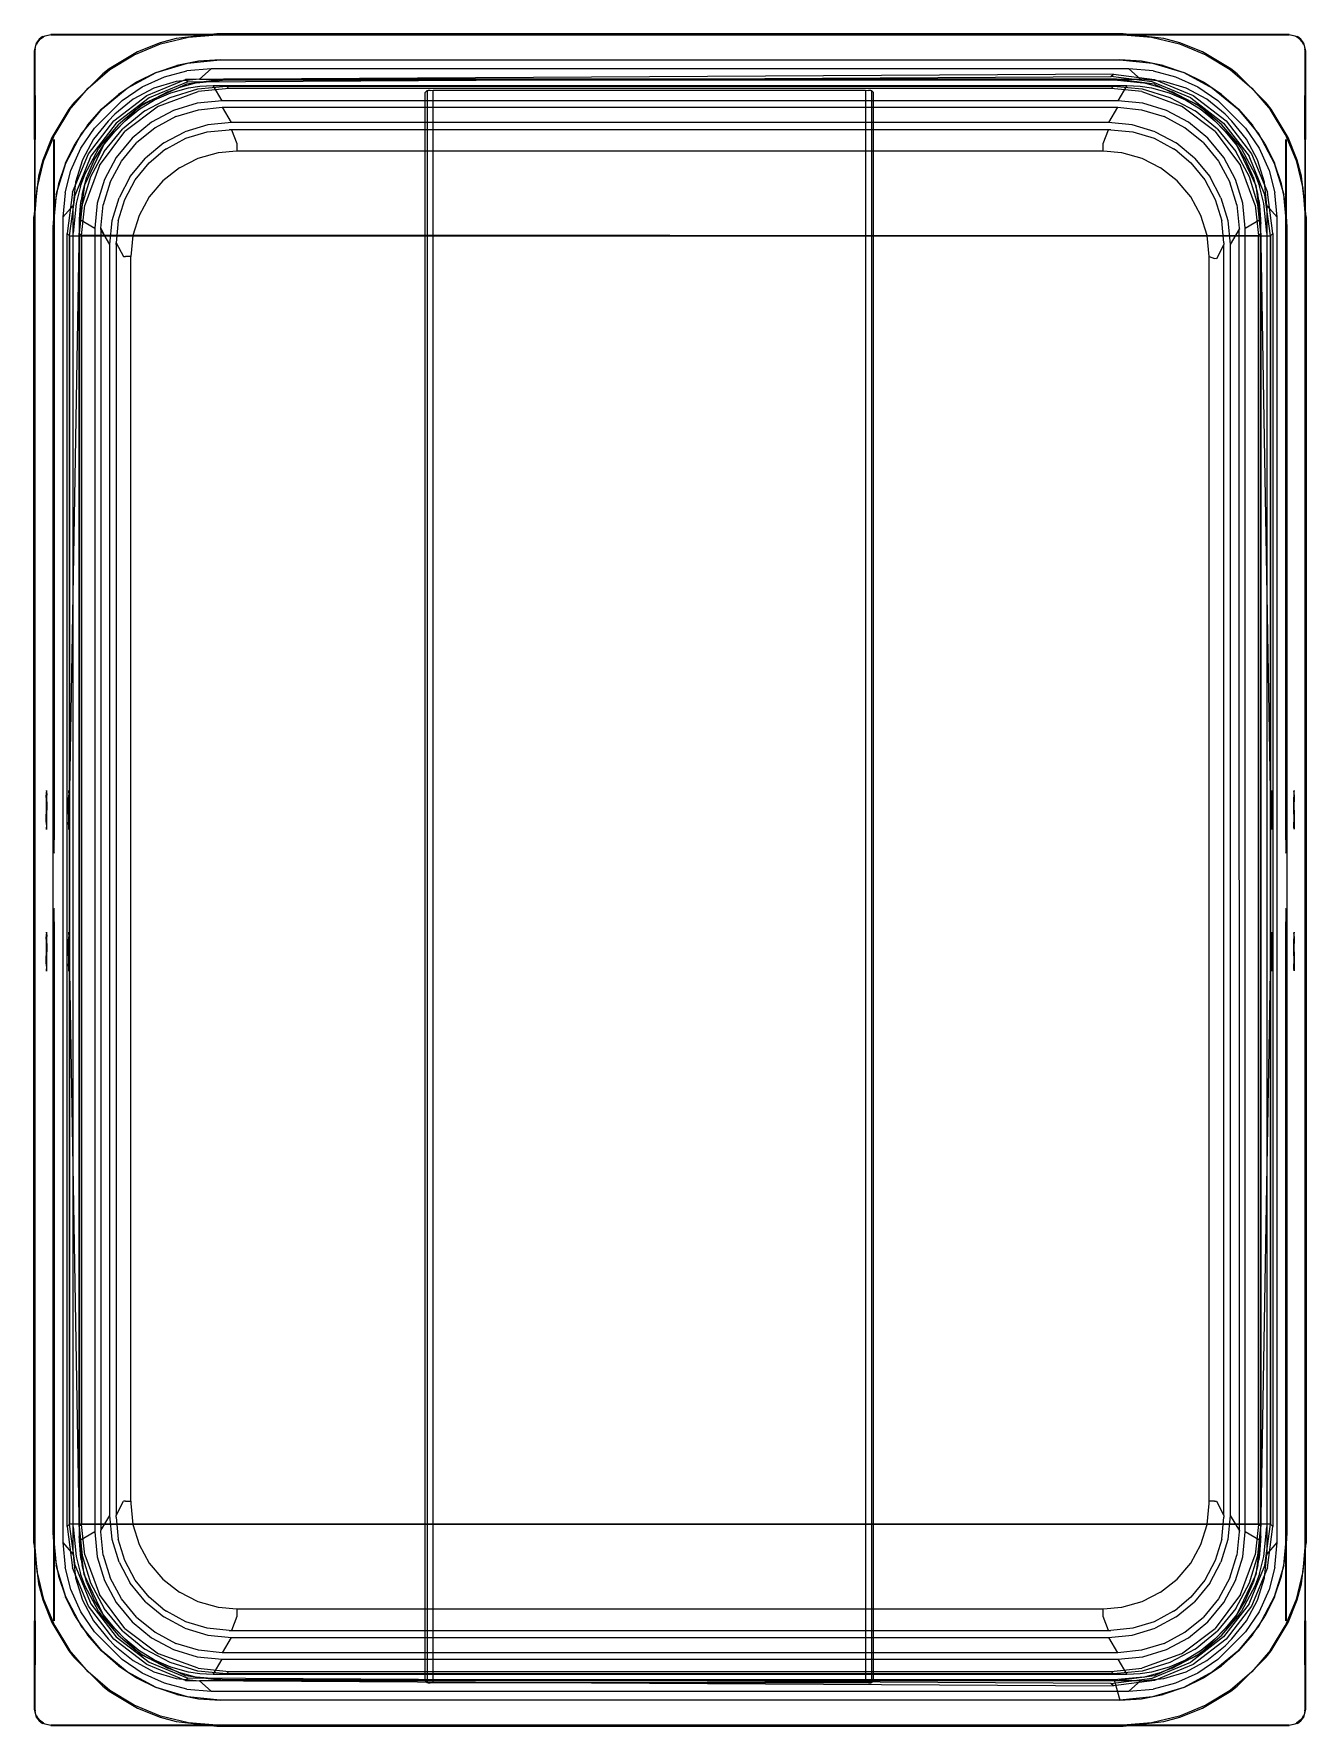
# Model space of a CAD drawing. Extents: x 2903 to 3133, y -1117 to -811.
import ezdxf

# ---------------------------------------------------------------- set-up
doc = ezdxf.new("R2010")
doc.units = 0
doc.header["$MEASUREMENT"] = 0
for name, color, linetype in [('Layer1', 252, 'CONTINUOUS'), ('Layer2', 252, 'CONTINUOUS'), ('Layer3', 254, 'CONTINUOUS')]:
    doc.layers.add(name, color=color, linetype=linetype)

msp = doc.modelspace()

# ---------------------------------------------------------------- linework, layer by layer
at = {"layer": 'Layer1', "linetype": 'Continuous'}
for points, invisible_edges in [([(2904.73, -811.28, 219.99), (2904.77, -811.34, 220.38), (2903.7, -812.42, 220.38)], 15), ([(2903.7, -812.42, 220.38), (2904.11, -811.76, 219.99), (2904.73, -811.28, 219.99)], 15), ([(2903.7, -812.42, 220.38), (2904.77, -811.34, 220.38), (2904.88, -811.53, 220.71), (2903.89, -812.52, 220.71)], 15), ([(2904.73, -811.28, 219.99), (2904.11, -811.76, 219.99), (2905.13, -811.21, 207.7)], 14), ([(2905.13, -811.21, 207.7), (2904.89, -811.32, 207.68), (2904.11, -811.76, 219.99)], 14), ([(2904.11, -811.76, 219.99), (2904.19, -811.83, 207.61), (2904.89, -811.32, 207.68)], 13), ([(2904.89, -811.32, 207.68), (2904.19, -811.83, 207.61), (2904.22, -811.83, 207.44), (2904.27, -811.84, 207.28)], 15), ([(2905.13, -811.21, 207.7), (2904.27, -811.84, 207.28), (2905.17, -811.25, 207.37)], 15), ([(2905.13, -811.21, 207.7), (2904.89, -811.32, 207.68), (2904.27, -811.84, 207.28)], 15), ([(2905.17, -811.25, 207.37), (2904.27, -811.84, 207.28), (2904.43, -811.94, 206.96), (2905.26, -811.4, 207.06)], 15), ([(2905.26, -811.4, 207.06), (2904.43, -811.94, 206.96), (2904.66, -812.12, 206.74), (2905.39, -811.65, 206.84)], 15), ([(2904.73, -811.28, 219.99), (2906.23, -810.88, 219.99), (2906.23, -810.98, 207.73), (2905.13, -811.21, 207.7)], 10), ([(2906.23, -810.95, 220.38), (2904.77, -811.34, 220.38), (2904.73, -811.28, 219.99), (2906.23, -810.88, 219.99)], 15), ([(2904.88, -811.53, 220.71), (2904.77, -811.34, 220.38), (2906.23, -810.95, 220.38), (2906.23, -811.17, 220.71)], 15), ([(2906.23, -811.5, 220.93), (2906.23, -811.17, 220.71), (2904.88, -811.53, 220.71), (2905.04, -811.81, 220.93)], 15), ([(2905.13, -811.21, 207.7), (2905.17, -811.25, 207.37), (2906.23, -811.04, 207.4), (2906.23, -810.98, 207.73)], 15), ([(2906.23, -811.04, 207.4), (2906.23, -811.21, 207.1), (2905.26, -811.4, 207.06), (2905.17, -811.25, 207.37)], 15), ([(2906.23, -811.21, 207.1), (2906.23, -811.37, 206.94), (2905.39, -811.65, 206.84), (2905.26, -811.4, 207.06)], 15), ([(2905.39, -811.65, 206.84), (2905.3, -812.03, 206.7), (2906.23, -811.78, 206.75), (2906.23, -811.37, 206.94)], 15), ([(2906.23, -810.95, 220.38), (2906.23, -810.88, 219.99), (3130.23, -810.88, 219.99), (3130.23, -810.95, 220.38)], 15), ([(3130.23, -810.98, 207.74), (3130.23, -810.88, 219.99), (2906.23, -810.88, 220), (2906.23, -810.98, 207.74)], 5), ([(3130.23, -811.17, 220.71), (3130.23, -810.95, 220.38), (2906.23, -810.95, 220.38), (2906.23, -811.17, 220.71)], 15), ([(2906.23, -811.04, 207.41), (2906.23, -810.98, 207.74), (3130.23, -810.98, 207.74), (3130.23, -811.04, 207.41)], 15), ([(3130.23, -811.09, 207.3), (3130.23, -811.04, 207.41), (2906.23, -811.04, 207.41), (2906.23, -811.09, 207.3)], 15), ([(2906.23, -811.21, 207.11), (2906.23, -811.09, 207.3), (3130.23, -811.09, 207.3), (3130.23, -811.21, 207.11)], 15), ([(2906.23, -811.5, 220.93), (2906.23, -811.17, 220.71), (3130.23, -811.17, 220.71), (3130.23, -811.5, 220.93)], 15), ([(3130.23, -811.37, 206.96), (3130.23, -811.21, 207.11), (2906.23, -811.21, 207.11), (2906.23, -811.37, 206.96)], 15), ([(2906.23, -811.78, 206.77), (2906.23, -811.37, 206.96), (3130.23, -811.37, 206.96), (3130.23, -811.78, 206.77)], 15), ([(3131.69, -811.34, 220.38), (3131.73, -811.28, 219.99), (3130.23, -810.88, 219.99), (3130.23, -810.95, 220.38)], 15), ([(3131.33, -811.21, 207.7), (3130.23, -810.98, 207.73), (3130.23, -810.88, 219.99), (3131.73, -811.28, 219.99)], 10), ([(3130.23, -810.88, 219.99), (3131.73, -811.28, 219.99), (3131.69, -811.34, 220.38), (3130.23, -810.95, 220.38)], 15), ([(3130.23, -810.95, 220.38), (3131.69, -811.34, 220.38), (3131.58, -811.53, 220.71), (3130.23, -811.17, 220.71)], 15), ([(3130.23, -811.17, 220.71), (3130.23, -810.95, 220.38), (3131.69, -811.34, 220.38), (3131.58, -811.53, 220.71)], 15), ([(3130.23, -810.98, 207.73), (3130.23, -811.04, 207.4), (3131.29, -811.25, 207.37), (3131.33, -811.21, 207.7)], 15), ([(3131.29, -811.25, 207.37), (3131.2, -811.4, 207.06), (3130.23, -811.21, 207.1), (3130.23, -811.04, 207.4)], 15), ([(3130.23, -811.49, 220.93), (3130.23, -811.17, 220.71), (3131.58, -811.53, 220.71), (3131.42, -811.81, 220.93)], 15), ([(3131.42, -811.81, 220.93), (3131.58, -811.53, 220.71), (3130.23, -811.17, 220.71), (3130.23, -811.5, 220.93)], 15), ([(3131.2, -811.4, 207.06), (3131.08, -811.65, 206.84), (3130.23, -811.37, 206.94), (3130.23, -811.21, 207.1)], 15), ([(3130.23, -811.37, 206.94), (3130.23, -811.78, 206.75), (3131.16, -812.03, 206.7), (3131.08, -811.65, 206.84)], 15), ([(3131.08, -811.65, 206.84), (3131.8, -812.12, 206.74), (3132.03, -811.94, 206.96), (3131.2, -811.4, 207.06)], 15), ([(3131.2, -811.4, 207.06), (3132.03, -811.94, 206.96), (3132.19, -811.84, 207.28), (3131.29, -811.25, 207.37)], 15), ([(3131.29, -811.25, 207.37), (3131.29, -811.25, 207.37), (3132.19, -811.84, 207.28), (3131.33, -811.21, 207.7)], 15), ([(3131.33, -811.21, 207.7), (3131.33, -811.21, 207.7), (3132.35, -811.76, 219.99), (3131.73, -811.28, 219.99)], 11), ([(3132.35, -811.76, 219.99), (3132.35, -811.76, 219.99), (3131.57, -811.32, 207.68), (3131.33, -811.21, 207.7)], 11), ([(3132.19, -811.84, 207.28), (3132.19, -811.84, 207.28), (3131.57, -811.32, 207.68), (3131.33, -811.21, 207.7)], 15), ([(3131.57, -811.32, 207.68), (3131.57, -811.32, 207.68), (3132.27, -811.83, 207.61), (3132.35, -811.76, 219.99)], 15), ([(3132.19, -811.84, 207.28), (3132.25, -811.83, 207.44), (3132.27, -811.83, 207.61), (3131.57, -811.32, 207.68)], 11), ([(3131.69, -811.34, 220.38), (3132.76, -812.41, 220.38), (3132.58, -812.52, 220.71), (3131.58, -811.53, 220.71)], 15), ([(3132.58, -812.52, 220.71), (3131.58, -811.53, 220.71), (3131.69, -811.34, 220.38), (3132.76, -812.42, 220.38)], 15), ([(3131.69, -811.34, 220.38), (3131.69, -811.34, 220.38), (3131.73, -811.28, 219.99), (3132.76, -812.41, 220.38)], 15), ([(3132.76, -812.42, 220.38), (3132.76, -812.42, 220.38), (3131.69, -811.34, 220.38), (3131.73, -811.28, 219.99)], 15), ([(3131.73, -811.28, 219.99), (3131.73, -811.28, 219.99), (3132.76, -812.41, 220.38), (3132.35, -811.76, 219.99)], 15), ([(3131.73, -811.28, 219.99), (3131.73, -811.28, 219.99), (3132.35, -811.76, 219.99), (3132.76, -812.42, 220.38)], 15), ([(2903.52, -812.88, 207.46), (2903.23, -813.88, 219.99), (2903.63, -812.38, 219.99)], 13), ([(2903.3, -813.88, 220.38), (2903.23, -813.88, 219.99), (2903.63, -812.38, 219.99), (2903.7, -812.42, 220.38)], 15), ([(2903.23, -813.88, 219.99), (2903.36, -813.52, 207.38), (2903.52, -812.88, 207.46)], 13), ([(2903.36, -813.52, 207.38), (2903.34, -813.88, 207.33), (2903.23, -813.88, 219.99)], 14), ([(2903.23, -950.97, 219.99), (2903.23, -813.88, 219.99), (2903.3, -813.88, 220.38), (2903.3, -950.97, 220.38)], 15), ([(2903.23, -829.87, 219.99), (2903.23, -813.88, 219.99), (2903.34, -813.88, 207.33), (2903.37, -829.87, 203.93)], 10), ([(2903.89, -812.52, 220.71), (2903.52, -813.88, 220.71), (2903.3, -813.88, 220.38), (2903.7, -812.42, 220.38)], 15), ([(2903.3, -950.97, 220.38), (2903.3, -813.88, 220.38), (2903.52, -813.88, 220.71), (2903.52, -950.97, 220.71)], 15), ([(2903.36, -813.52, 207.38), (2903.34, -813.88, 207.33), (2903.48, -813.78, 206.84)], 15), ([(2903.37, -829.87, 203.93), (2903.34, -813.88, 207.33), (2903.48, -813.78, 206.84)], 15), ([(2903.56, -812.77, 207.48), (2903.65, -812.74, 207.13), (2903.48, -813.78, 206.84), (2903.36, -813.52, 207.38)], 15), ([(2903.64, -813.73, 206.63), (2903.48, -813.78, 206.84), (2903.37, -829.87, 203.93), (2903.51, -829.82, 203.43)], 15), ([(2903.48, -813.78, 206.84), (2903.65, -812.74, 207.13), (2903.87, -812.76, 206.81)], 15), ([(2903.87, -812.76, 206.81), (2903.48, -813.78, 206.84), (2903.64, -813.73, 206.63)], 15), ([(2903.88, -829.78, 203.07), (2903.51, -829.82, 203.43), (2903.64, -813.73, 206.63), (2903.85, -813.7, 206.48)], 15), ([(2903.52, -812.88, 207.46), (2903.56, -812.77, 207.48), (2903.63, -812.38, 219.99)], 14), ([(2904.17, -812.69, 220.93), (2903.85, -813.88, 220.93), (2903.52, -813.88, 220.71), (2903.89, -812.52, 220.71)], 15), ([(2903.85, -950.97, 220.93), (2903.52, -950.97, 220.71), (2903.52, -813.88, 220.71), (2903.85, -813.88, 220.93)], 15), ([(2903.63, -812.38, 219.99), (2903.87, -812.22, 207.56), (2903.56, -812.77, 207.48), (2903.63, -812.38, 219.99)], 13), ([(2903.87, -812.22, 207.56), (2903.56, -812.77, 207.48), (2903.65, -812.74, 207.13), (2903.96, -812.29, 207.2)], 15), ([(2904.11, -811.76, 219.99), (2903.63, -812.38, 219.99), (2904.19, -811.83, 207.61)], 14), ([(2903.7, -812.42, 220.38), (2903.63, -812.38, 219.99), (2904.11, -811.76, 219.99)], 15), ([(2904.19, -811.83, 207.61), (2903.87, -812.22, 207.56), (2903.63, -812.38, 219.99)], 14), ([(2903.87, -812.76, 206.81), (2903.64, -813.73, 206.63), (2903.85, -813.7, 206.48), (2904.17, -812.83, 206.59)], 15), ([(2904.27, -811.84, 207.28), (2903.65, -812.74, 207.13), (2903.87, -812.76, 206.81), (2904.43, -811.94, 206.96)], 15), ([(2904.5, -812.88, 221.01), (2904.23, -813.88, 221.01), (2903.85, -813.88, 220.93), (2904.17, -812.69, 220.93)], 15), ([(2904.17, -812.83, 206.59), (2903.85, -813.7, 206.48), (2904.35, -813.67, 206.35)], 15), ([(2904.35, -813.67, 206.35), (2903.85, -813.7, 206.48), (2903.88, -829.78, 203.07), (2904.38, -829.76, 202.93)], 15), ([(2903.85, -813.88, 220.93), (2904.23, -813.88, 221.01), (2904.23, -950.97, 221.01), (2903.85, -950.97, 220.93)], 15), ([(2903.87, -812.22, 207.56), (2903.96, -812.29, 207.2), (2904.27, -811.84, 207.28), (2904.19, -811.83, 207.61)], 15), ([(2904.66, -812.12, 206.74), (2904.43, -811.94, 206.96), (2903.87, -812.76, 206.81), (2904.17, -812.83, 206.59)], 15), ([(2904.17, -812.69, 220.93), (2905.04, -811.81, 220.93), (2904.88, -811.53, 220.71), (2903.89, -812.52, 220.71)], 15), ([(2905.23, -812.15, 221.01), (2904.5, -812.88, 221.01), (2904.17, -812.69, 220.93), (2905.04, -811.81, 220.93)], 15), ([(2904.66, -812.12, 206.74), (2904.17, -812.83, 206.59), (2904.61, -812.71, 206.56)], 15), ([(2904.61, -812.71, 206.56), (2904.17, -812.83, 206.59), (2904.35, -813.67, 206.35)], 15), ([(2904.5, -812.88, 221.01), (2904.23, -813.88, 221.01), (2910.99, -836.44, 221.01), (2914.99, -828.64, 221.01)], 15), ([(2904.23, -813.88, 221.01), (2909.61, -845.09, 221.01), (2909.61, -1082.67, 221.01), (2904.23, -1113.87, 221.01)], 15), ([(2909.61, -845.09, 221.01), (2910.99, -836.44, 221.01), (2904.23, -813.88, 221.01)], 15), ([(2904.23, -950.97, 221.01), (2908.23, -950.97, 221.01), (2908.23, -813.88, 221.01), (2904.23, -813.88, 221.01)], 15), ([(2905.3, -812.03, 206.7), (2904.35, -813.67, 206.35), (2904.61, -812.71, 206.56)], 15), ([(2909.11, -816.24, 205.82), (2905.3, -812.03, 206.7), (2904.35, -813.67, 206.35)], 15), ([(2909.11, -816.24, 205.82), (2904.38, -829.76, 202.93), (2904.35, -813.67, 206.35)], 15), ([(2929.04, -818.55, 221.01), (2921.21, -822.48, 221.01), (2904.5, -812.88, 221.01), (2906.23, -811.88, 221.01)], 15), ([(2905.23, -812.15, 221.01), (2906.23, -811.88, 221.01), (2904.5, -812.88, 221.01)], 15), ([(2904.5, -812.88, 221.01), (2904.5, -812.88, 221.01), (2914.99, -828.64, 221.01), (2921.21, -822.48, 221.01)], 15), ([(2905.39, -811.65, 206.84), (2904.66, -812.12, 206.74), (2904.61, -812.71, 206.56), (2905.3, -812.03, 206.7)], 15), ([(2905.23, -812.15, 221.01), (2906.23, -811.88, 221.01), (2906.23, -811.5, 220.93), (2905.04, -811.81, 220.93)], 15), ([(2909.11, -816.24, 205.82), (2906.23, -811.78, 206.77), (2905.3, -812.03, 206.7)], 15), ([(2906.23, -811.5, 220.93), (2906.23, -811.88, 221.01), (3130.23, -811.88, 221.01), (3130.23, -811.5, 220.93)], 15), ([(3130.23, -811.78, 206.75), (3127.35, -816.24, 205.81), (2909.11, -816.24, 205.82), (2906.23, -811.78, 206.77)], 15), ([(2937.44, -817.25, 221.01), (3099.02, -817.25, 221.01), (3130.23, -811.88, 221.01), (2906.23, -811.88, 221.01)], 15), ([(2906.23, -811.88, 221.01), (2906.23, -811.88, 221.01), (2929.04, -818.55, 221.01), (2937.44, -817.25, 221.01)], 15), ([(3130.23, -811.88, 221.01), (3130.23, -811.88, 221.01), (3099.02, -817.25, 221.01), (3107.42, -818.55, 221.01)], 15), ([(3130.23, -811.88, 221.01), (3131.96, -812.88, 221.01), (3115.25, -822.48, 221.01), (3107.42, -818.55, 221.01)], 15), ([(3115.25, -822.48, 221.01), (3121.47, -828.64, 221.01), (3131.96, -812.88, 221.01)], 15), ([(3121.38, -828.58, 221.01), (3125.47, -836.44, 221.01), (3132.23, -813.88, 221.01), (3131.96, -812.88, 221.01)], 15), ([(3132.23, -1113.87, 221.01), (3126.85, -1082.67, 221.01), (3126.85, -845.09, 221.01), (3132.23, -813.88, 221.01)], 15), ([(3131.16, -812.03, 206.7), (3131.16, -812.03, 206.7), (3130.23, -811.78, 206.75), (3127.35, -816.24, 205.81)], 15), ([(3132.12, -813.67, 206.35), (3132.12, -813.67, 206.35), (3131.16, -812.03, 206.7), (3127.35, -816.24, 205.81)], 15), ([(3132.12, -813.67, 206.35), (3132.12, -813.67, 206.35), (3132.09, -829.76, 202.93), (3127.35, -816.24, 205.81)], 15), ([(3132.23, -813.88, 221.01), (3128.23, -813.88, 221.01), (3128.23, -950.97, 221.01), (3132.23, -950.97, 221.01)], 15), ([(3130.23, -811.49, 220.93), (3130.23, -811.88, 221.01), (3131.23, -812.15, 221.01), (3131.42, -811.81, 220.93)], 15), ([(3131.42, -811.81, 220.93), (3130.23, -811.5, 220.93), (3130.23, -811.88, 221.01), (3131.23, -812.15, 221.01)], 15), ([(3131.96, -812.88, 221.01), (3131.23, -812.15, 221.01), (3130.23, -811.88, 221.01)], 15), ([(3130.23, -811.88, 221.01), (3130.23, -811.88, 221.01), (3130.98, -812.32, 221.01), (3131.23, -812.15, 221.01)], 15), ([(3131.96, -812.88, 221.01), (3131.96, -812.88, 221.01), (3130.98, -812.32, 221.01), (3131.23, -812.15, 221.01)], 15), ([(3131.16, -812.03, 206.7), (3131.86, -812.71, 206.56), (3131.8, -812.12, 206.74), (3131.08, -811.65, 206.84)], 15), ([(3131.86, -812.71, 206.56), (3131.86, -812.71, 206.56), (3132.12, -813.67, 206.35), (3131.16, -812.03, 206.7)], 15), ([(3131.23, -812.15, 221.01), (3131.42, -811.81, 220.93), (3132.29, -812.69, 220.93), (3131.96, -812.88, 221.01)], 15), ([(3131.42, -811.81, 220.93), (3132.29, -812.69, 220.93), (3131.96, -812.88, 221.01), (3131.23, -812.15, 221.01)], 15), ([(3131.58, -811.53, 220.71), (3132.58, -812.52, 220.71), (3132.29, -812.69, 220.93), (3131.42, -811.81, 220.93)], 15), ([(3132.58, -812.52, 220.71), (3131.58, -811.53, 220.71), (3131.42, -811.81, 220.93), (3132.29, -812.69, 220.93)], 15), ([(3132.29, -812.83, 206.59), (3132.6, -812.76, 206.81), (3132.03, -811.94, 206.96), (3131.8, -812.12, 206.74)], 15), ([(3131.86, -812.71, 206.56), (3131.86, -812.71, 206.56), (3132.29, -812.83, 206.59), (3131.8, -812.12, 206.74)], 15), ([(3132.12, -813.67, 206.35), (3132.12, -813.67, 206.35), (3132.29, -812.83, 206.59), (3131.86, -812.71, 206.56)], 15), ([(3132.23, -813.88, 221.01), (3132.61, -813.88, 220.93), (3132.29, -812.69, 220.93), (3131.96, -812.88, 221.01)], 15), ([(3132.29, -812.69, 220.93), (3132.61, -813.88, 220.93), (3132.23, -813.88, 221.01), (3131.96, -812.88, 221.01)], 15), ([(3132.03, -811.94, 206.96), (3132.6, -812.76, 206.81), (3132.81, -812.74, 207.13), (3132.19, -811.84, 207.28)], 15), ([(3132.09, -829.76, 202.93), (3132.59, -829.78, 203.07), (3132.62, -813.7, 206.48), (3132.12, -813.67, 206.35)], 15), ([(3132.12, -813.67, 206.35), (3132.12, -813.67, 206.35), (3132.62, -813.7, 206.48), (3132.29, -812.83, 206.59)], 15), ([(3132.27, -811.83, 207.61), (3132.19, -811.84, 207.28), (3132.5, -812.29, 207.2), (3132.6, -812.22, 207.56)], 15), ([(3132.61, -1113.87, 220.93), (3132.23, -1113.87, 221.01), (3132.23, -813.88, 221.01), (3132.61, -813.88, 220.93)], 15), ([(3132.61, -950.97, 220.93), (3132.23, -950.97, 221.01), (3132.23, -813.88, 221.01), (3132.61, -813.88, 220.93)], 15), ([(3132.27, -811.83, 207.61), (3132.27, -811.83, 207.61), (3132.83, -812.38, 219.99), (3132.35, -811.76, 219.99)], 11), ([(3132.83, -812.38, 219.99), (3132.83, -812.38, 219.99), (3132.6, -812.22, 207.56), (3132.27, -811.83, 207.61)], 11), ([(3132.29, -812.69, 220.93), (3132.58, -812.52, 220.71), (3132.94, -813.88, 220.71), (3132.61, -813.88, 220.93)], 15), ([(3132.58, -812.52, 220.71), (3132.94, -813.88, 220.71), (3132.61, -813.88, 220.93), (3132.29, -812.69, 220.93)], 15), ([(3132.29, -812.83, 206.59), (3132.62, -813.7, 206.48), (3132.82, -813.73, 206.63), (3132.6, -812.76, 206.81)], 15), ([(3132.83, -812.38, 219.99), (3132.83, -812.38, 219.99), (3132.35, -811.76, 219.99), (3132.76, -812.41, 220.38)], 15), ([(3132.35, -811.76, 219.99), (3132.35, -811.76, 219.99), (3132.83, -812.38, 219.99), (3132.76, -812.42, 220.38)], 15), ([(3132.5, -812.29, 207.2), (3132.81, -812.74, 207.13), (3132.9, -812.77, 207.48), (3132.6, -812.22, 207.56)], 15), ([(3132.94, -813.88, 220.71), (3133.16, -813.88, 220.38), (3132.76, -812.41, 220.38), (3132.58, -812.52, 220.71)], 15), ([(3132.76, -812.42, 220.38), (3133.16, -813.88, 220.38), (3132.94, -813.88, 220.71), (3132.58, -812.52, 220.71)], 15), ([(3132.62, -813.7, 206.48), (3132.82, -813.73, 206.63), (3132.95, -829.82, 203.43), (3132.59, -829.78, 203.07)], 15), ([(3132.83, -812.38, 219.99), (3132.9, -812.77, 207.48), (3132.6, -812.22, 207.56), (3132.83, -812.38, 219.99)], 13), ([(3132.6, -812.76, 206.81), (3132.6, -812.76, 206.81), (3132.81, -812.74, 207.13), (3132.98, -813.78, 206.84)], 15), ([(3132.82, -813.73, 206.63), (3132.82, -813.73, 206.63), (3132.98, -813.78, 206.84), (3132.6, -812.76, 206.81)], 15), ([(3132.61, -813.88, 220.93), (3132.94, -813.88, 220.71), (3132.94, -1113.87, 220.71), (3132.61, -1113.87, 220.93)], 15), ([(3132.61, -813.88, 220.93), (3132.94, -813.88, 220.71), (3132.94, -950.97, 220.71), (3132.61, -950.97, 220.93)], 15), ([(3132.76, -812.41, 220.38), (3132.83, -812.38, 219.99), (3133.23, -813.88, 219.99), (3133.16, -813.88, 220.38)], 15), ([(3132.76, -812.42, 220.38), (3132.83, -812.38, 219.99), (3133.23, -813.88, 219.99), (3133.16, -813.88, 220.38)], 15), ([(3133.1, -813.52, 207.38), (3132.98, -813.78, 206.84), (3132.81, -812.74, 207.13), (3132.9, -812.77, 207.48)], 15), ([(3132.95, -829.82, 203.43), (3133.09, -829.87, 203.93), (3132.98, -813.78, 206.84), (3132.82, -813.73, 206.63)], 15), ([(3132.83, -812.38, 219.99), (3132.83, -812.38, 219.99), (3132.9, -812.77, 207.48), (3132.94, -812.88, 207.46)], 11), ([(3132.83, -812.38, 219.99), (3132.83, -812.38, 219.99), (3133.23, -813.88, 219.99), (3132.94, -812.88, 207.46)], 13), ([(3132.94, -812.88, 207.46), (3132.94, -812.88, 207.46), (3133.1, -813.52, 207.38), (3133.23, -813.88, 219.99)], 13), ([(3132.94, -1113.87, 220.71), (3133.16, -1113.87, 220.38), (3133.16, -813.88, 220.38), (3132.94, -813.88, 220.71)], 15), ([(3132.94, -950.97, 220.71), (3132.94, -813.88, 220.71), (3133.16, -813.88, 220.38), (3133.16, -950.97, 220.38)], 15), ([(3132.98, -813.78, 206.84), (3132.98, -813.78, 206.84), (3133.12, -813.88, 207.33), (3133.1, -813.52, 207.38)], 15), ([(3132.98, -813.78, 206.84), (3132.98, -813.78, 206.84), (3133.12, -813.88, 207.33), (3133.09, -829.87, 203.93)], 15), ([(3133.09, -829.87, 203.93), (3133.12, -813.88, 207.33), (3133.23, -813.88, 219.99), (3133.23, -829.87, 219.99)], 10), ([(3133.23, -813.88, 219.99), (3133.23, -813.88, 219.99), (3133.12, -813.88, 207.33), (3133.1, -813.52, 207.38)], 11), ([(3133.16, -813.88, 220.38), (3133.23, -813.88, 219.99), (3133.23, -1113.87, 219.99), (3133.16, -1113.87, 220.38)], 15), ([(3133.16, -950.97, 220.38), (3133.16, -813.88, 220.38), (3133.23, -813.88, 219.99), (3133.23, -950.97, 219.99)], 15), ([(2909.11, -816.24, 205.82), (2909.09, -829.76, 202.93), (2904.38, -829.76, 202.93)], 15), ([(2915.5, -831.46, 200.66), (2915.5, -831.46, 200.66), (2909.09, -829.76, 202.93), (2909.11, -816.24, 205.82)], 15), ([(3127.35, -816.24, 205.81), (3099.02, -816.98, 202.63), (2937.44, -816.98, 202.63), (2909.11, -816.24, 205.82)], 15), ([(3127.35, -816.24, 205.81), (3099.02, -816.98, 202.63), (2937.44, -816.98, 202.63), (2909.11, -816.24, 205.82)], 15), ([(2909.11, -816.24, 205.82), (2909.11, -816.24, 205.82), (2932.91, -819.6, 202.31), (2937.44, -816.98, 202.63)], 15), ([(2909.11, -816.24, 205.82), (2909.11, -816.24, 205.82), (2929.89, -820.23, 202.31), (2932.91, -819.6, 202.31)], 15), ([(2909.11, -816.24, 205.82), (2923.77, -823.17, 201.93), (2924.73, -822.74, 202), (2929.89, -820.23, 202.31)], 15), ([(2909.11, -816.24, 205.82), (2921.88, -824.41, 201.54), (2922.53, -823.87, 201.65), (2923.77, -823.17, 201.93)], 15), ([(2909.11, -816.24, 205.82), (2909.11, -816.24, 205.82), (2916.93, -829.37, 201.04), (2921.88, -824.41, 201.54)], 15), ([(2909.11, -816.24, 205.82), (2915.5, -831.46, 200.66), (2916.23, -830.18, 200.87), (2916.93, -829.37, 201.04)], 15), ([(2937.44, -817.25, 221.01), (2937.44, -818.99, 221.01), (2930.75, -819.86, 221.01), (2929.04, -818.55, 221.01)], 13), ([(2934.47, -819.43, 189.91), (2935.81, -819.29, 192.21), (2937.44, -816.98, 202.63), (2930.56, -819.91, 221.01)], 15), ([(2930.56, -819.91, 221.01), (2937.44, -818.99, 221.01), (2937.44, -816.98, 202.63)], 15), ([(2935.81, -819.29, 192.21), (2936.59, -819.28, 191.33), (2937.44, -816.98, 202.63)], 15), ([(3099.02, -816.98, 202.63), (3099.87, -819.24, 191.33), (2936.59, -819.28, 191.33), (2937.44, -816.98, 202.63)], 15), ([(3099.02, -818.99, 221.01), (3099.02, -816.98, 202.63), (2937.44, -816.98, 202.63), (2937.44, -818.99, 221.01)], 15), ([(3099.02, -817.25, 221.01), (3099.02, -818.99, 221.01), (2937.44, -818.99, 221.01), (2937.44, -817.25, 221.01)], 13), ([(3099.02, -816.98, 202.63), (3103.55, -819.6, 202.31), (3127.35, -816.24, 205.81)], 15), ([(3099.02, -816.98, 202.63), (3103.55, -819.6, 202.31), (3127.35, -816.24, 205.81)], 15), ([(3105.91, -819.91, 221.01), (3099.02, -816.98, 202.63), (3100.65, -819.29, 192.21), (3102, -819.43, 189.91)], 15), ([(3099.02, -816.98, 202.63), (3105.91, -819.91, 221.01), (3099.02, -818.99, 221.01)], 13), ([(3099.02, -816.98, 202.63), (3100.65, -819.29, 192.21), (3099.87, -819.24, 191.33)], 15), ([(3107.42, -818.55, 221.01), (3105.91, -819.91, 221.01), (3099.02, -818.99, 221.01), (3099.02, -817.25, 221.01)], 15), ([(3103.55, -819.6, 202.31), (3106.57, -820.23, 202.31), (3127.35, -816.24, 205.81)], 15), ([(3103.55, -819.6, 202.31), (3106.57, -820.23, 202.31), (3127.35, -816.24, 205.81)], 15), ([(3106.57, -820.23, 202.31), (3111.73, -822.74, 202), (3112.69, -823.17, 201.93), (3127.35, -816.24, 205.81)], 15), ([(3106.57, -820.23, 202.31), (3111.73, -822.74, 202), (3112.69, -823.17, 201.93), (3127.35, -816.24, 205.81)], 15), ([(3112.69, -823.17, 201.93), (3113.93, -823.87, 201.65), (3114.58, -824.41, 201.54), (3127.35, -816.24, 205.81)], 15), ([(3112.69, -823.17, 201.93), (3113.93, -823.87, 201.65), (3114.58, -824.41, 201.54), (3127.35, -816.24, 205.81)], 15), ([(3114.58, -824.41, 201.54), (3119.53, -829.37, 201.04), (3127.35, -816.24, 205.81)], 15), ([(3114.58, -824.41, 201.54), (3119.53, -829.37, 201.04), (3127.35, -816.24, 205.81)], 15), ([(3119.53, -829.37, 201.04), (3120.23, -830.18, 200.87), (3120.96, -831.46, 200.66), (3127.35, -816.24, 205.81)], 15), ([(3119.53, -829.37, 201.04), (3120.23, -830.18, 200.87), (3120.96, -831.46, 200.66), (3127.35, -816.24, 205.81)], 15), ([(3127.35, -816.24, 205.81), (3127.37, -829.76, 202.93), (3120.96, -831.46, 200.66)], 15), ([(3127.35, -816.24, 205.81), (3127.37, -829.76, 202.93), (3120.96, -831.46, 200.66)], 15), ([(3132.09, -829.76, 202.93), (3132.09, -829.76, 202.93), (3127.37, -829.76, 202.93), (3127.35, -816.24, 205.81)], 15), ([(2929.04, -818.55, 221.01), (2930.75, -819.86, 221.01), (2922.56, -823.65, 221.01), (2921.21, -822.48, 221.01)], 13), ([(2928.96, -820.9, 166.84), (2928.96, -820.9, 166.84), (2922.44, -823.73, 221.01), (2930.56, -819.91, 221.01)], 15), ([(2928.96, -820.9, 166.84), (2930.56, -819.91, 221.01), (2934.47, -819.43, 189.91)], 15), ([(2931.28, -820.1, 178.96), (2931.28, -820.1, 178.96), (2928.96, -820.9, 166.84), (2934.88, -819.67, 178.63)], 15), ([(2932.79, -820.1, 166.55), (2932.79, -820.1, 166.55), (2928.96, -820.9, 166.84), (2934.88, -819.67, 178.63)], 15), ([(2931.07, -820.62, 154.44), (2931.07, -820.62, 154.44), (2928.96, -820.9, 166.84), (2932.79, -820.1, 166.55)], 15), ([(2931.44, -820.57, 154.46), (2931.44, -820.57, 154.46), (2930.8, -821.29, 130.53), (2933.21, -821.14, 130.48)], 15), ([(2930.8, -821.29, 130.53), (2930.8, -821.29, 130.53), (2931.07, -820.62, 154.44), (2931.44, -820.57, 154.46)], 15), ([(2934.05, -820.41, 154.56), (2934.05, -820.41, 154.56), (2931.07, -820.62, 154.44), (2932.79, -820.1, 166.55)], 15), ([(2934.88, -819.67, 178.63), (2934.88, -819.67, 178.63), (2931.28, -820.1, 178.96), (2933.03, -819.67, 185.94)], 15), ([(2931.44, -820.57, 154.46), (2934.05, -820.41, 154.56), (2933.33, -821.14, 130.48), (2933.21, -821.14, 130.48)], 15), ([(2932.79, -820.1, 166.55), (2932.79, -820.1, 166.55), (2934.05, -820.41, 154.56), (2934.88, -819.67, 178.63)], 15), ([(2934.47, -819.43, 189.91), (2934.47, -819.43, 189.91), (2933.03, -819.67, 185.94), (2935.64, -819.45, 185.92)], 15), ([(2934.88, -819.67, 178.63), (2934.88, -819.67, 178.63), (2935.64, -819.45, 185.92), (2933.03, -819.67, 185.94)], 15), ([(2933.33, -821.14, 130.48), (3103.13, -821.14, 130.48), (3102.41, -820.41, 154.56), (2934.05, -820.41, 154.56)], 15), ([(2934.88, -819.67, 178.63), (2934.05, -820.41, 154.56), (3102.41, -820.41, 154.56), (3101.58, -819.67, 178.63)], 15), ([(2936.04, -819.36, 188.66), (2936.04, -819.36, 188.66), (2934.47, -819.43, 189.91), (2935.81, -819.29, 192.21)], 15), ([(2935.64, -819.45, 185.92), (2935.64, -819.45, 185.92), (2936.04, -819.36, 188.66), (2934.47, -819.43, 189.91)], 15), ([(2934.88, -819.67, 178.63), (2936.59, -819.28, 191.33), (3099.87, -819.24, 191.33), (3101.58, -819.67, 178.63)], 15), ([(2936.59, -819.28, 191.33), (2936.04, -819.36, 188.66), (2935.64, -819.45, 185.92), (2934.88, -819.67, 178.63)], 15), ([(2936.04, -819.36, 188.66), (2936.04, -819.36, 188.66), (2936.59, -819.28, 191.33), (2935.81, -819.29, 192.21)], 15), ([(3100.65, -819.29, 192.21), (3099.87, -819.24, 191.33), (3100.42, -819.36, 188.66)], 15), ([(3101.58, -819.67, 178.63), (3100.82, -819.45, 185.92), (3100.42, -819.36, 188.66), (3099.87, -819.24, 191.33)], 15), ([(3100.65, -819.29, 192.21), (3102, -819.43, 189.91), (3100.42, -819.36, 188.66)], 15), ([(3102, -819.43, 189.91), (3100.42, -819.36, 188.66), (3100.82, -819.45, 185.92)], 15), ([(3100.82, -819.45, 185.92), (3103.44, -819.67, 185.94), (3102, -819.43, 189.91)], 15), ([(3103.44, -819.67, 185.94), (3100.82, -819.45, 185.92), (3101.58, -819.67, 178.63)], 15), ([(3103.44, -819.67, 185.94), (3105.18, -820.1, 178.96), (3101.58, -819.67, 178.63)], 15), ([(3101.58, -819.67, 178.63), (3107.5, -820.9, 166.84), (3105.18, -820.1, 178.96)], 15), ([(3101.58, -819.67, 178.63), (3107.5, -820.9, 166.84), (3103.67, -820.1, 166.55)], 15), ([(3101.58, -819.67, 178.63), (3102.41, -820.41, 154.56), (3103.67, -820.1, 166.55)], 15), ([(3102, -819.43, 189.91), (3102, -819.43, 189.91), (3105.91, -819.91, 221.01), (3107.5, -820.9, 166.84)], 15), ([(3103.67, -820.1, 166.55), (3105.39, -820.62, 154.44), (3102.41, -820.41, 154.56)], 15), ([(3102.41, -820.41, 154.56), (3105.02, -820.57, 154.46), (3103.25, -821.14, 130.48), (3103.13, -821.14, 130.48)], 15), ([(3103.25, -821.14, 130.48), (3105.66, -821.29, 130.53), (3105.02, -820.57, 154.46)], 15), ([(3103.67, -820.1, 166.55), (3107.5, -820.9, 166.84), (3105.39, -820.62, 154.44)], 15), ([(3105.02, -820.57, 154.46), (3105.39, -820.62, 154.44), (3105.66, -821.29, 130.53)], 15), ([(3115.25, -822.48, 221.01), (3114.02, -823.74, 221.01), (3105.91, -819.91, 221.01), (3107.42, -818.55, 221.01)], 15), ([(3105.91, -819.91, 221.01), (3114.02, -823.73, 221.01), (3107.5, -820.9, 166.84)], 14), ([(2921.21, -822.48, 221.01), (2922.56, -823.65, 221.01), (2916.15, -830, 221.01), (2914.99, -828.64, 221.01)], 13), ([(2922.44, -823.73, 221.01), (2922.44, -823.73, 221.01), (2927.09, -821.76, 154.7), (2928.96, -820.9, 166.84)], 15), ([(2922.89, -824.38, 130.71), (2922.89, -824.38, 130.71), (2927.09, -821.76, 154.7), (2922.44, -823.73, 221.01)], 15), ([(2925.61, -825.05, 125.07), (2925.61, -825.05, 125.07), (2922.81, -826.87, 125.32), (2924.23, -823.5, 130.71)], 15), ([(2922.81, -826.87, 125.32), (2922.81, -826.87, 125.32), (2922.89, -824.38, 130.71), (2924.23, -823.5, 130.71)], 15), ([(2924.23, -823.5, 130.71), (2924.23, -823.5, 130.71), (2922.89, -824.38, 130.71), (2927.09, -821.76, 154.7)], 15), ([(2927.09, -821.76, 154.7), (2927.09, -821.76, 154.7), (2925.24, -822.93, 130.68), (2924.23, -823.5, 130.71)], 15), ([(2925.61, -825.05, 125.07), (2925.61, -825.05, 125.07), (2924.23, -823.5, 130.71), (2925.24, -822.93, 130.68)], 15), ([(2927.09, -821.76, 154.7), (2927.09, -821.76, 154.7), (2925.24, -822.93, 130.68), (2928.32, -821.77, 130.57)], 15), ([(2925.24, -822.93, 130.68), (2925.24, -822.93, 130.68), (2926.95, -823.26, 127.86), (2928.32, -821.77, 130.57)], 15), ([(2925.61, -825.05, 125.07), (2925.61, -825.05, 125.07), (2926.95, -823.26, 127.86), (2925.24, -822.93, 130.68)], 15), ([(2925.61, -825.05, 125.07), (2925.61, -825.05, 125.07), (2928, -823.92, 125.15), (2926.95, -823.26, 127.86)], 15), ([(2926.95, -823.26, 127.86), (2926.95, -823.26, 127.86), (2927.89, -822.92, 127.86), (2928.32, -821.77, 130.57)], 15), ([(2928, -823.92, 125.15), (2928, -823.92, 125.15), (2926.95, -823.26, 127.86), (2927.89, -822.92, 127.86)], 15), ([(2931.07, -820.62, 154.44), (2931.07, -820.62, 154.44), (2927.09, -821.76, 154.7), (2928.96, -820.9, 166.84)], 15), ([(2928.32, -821.77, 130.57), (2928.32, -821.77, 130.57), (2927.09, -821.76, 154.7), (2931.07, -820.62, 154.44)], 15), ([(2927.89, -822.92, 127.86), (2927.89, -822.92, 127.86), (2928.32, -821.77, 130.57), (2928.68, -821.67, 130.56)], 15), ([(2929.13, -823.49, 125.42), (2929.13, -823.49, 125.42), (2927.89, -822.92, 127.86), (2928.68, -821.67, 130.56)], 15), ([(2929.13, -823.49, 125.42), (2929.13, -823.49, 125.42), (2928, -823.92, 125.15), (2927.89, -822.92, 127.86)], 15), ([(2929.9, -824.68, 107.49), (2929.9, -824.68, 107.49), (2928, -823.92, 125.15), (2929.13, -823.49, 125.42)], 15), ([(2931.07, -820.62, 154.44), (2931.07, -820.62, 154.44), (2928.32, -821.77, 130.57), (2928.68, -821.67, 130.56)], 15), ([(2929.63, -821.47, 130.55), (2929.63, -821.47, 130.55), (2928.68, -821.67, 130.56), (2931.07, -820.62, 154.44)], 15), ([(2929.13, -823.49, 125.42), (2929.13, -823.49, 125.42), (2928.68, -821.67, 130.56), (2929.63, -821.47, 130.55)], 15), ([(2929.63, -821.47, 130.55), (2932.76, -822.56, 126.61), (2929.13, -823.49, 125.42), (2929.63, -821.47, 130.55)], 15), ([(2929.13, -823.49, 125.42), (2929.13, -823.49, 125.42), (2932.76, -822.56, 126.61), (2929.9, -824.68, 107.49)], 15), ([(2931.07, -820.62, 154.44), (2931.07, -820.62, 154.44), (2929.63, -821.47, 130.55), (2930.8, -821.29, 130.53)], 15), ([(2932.76, -822.56, 126.61), (2932.76, -822.56, 126.61), (2929.63, -821.47, 130.55), (2930.8, -821.29, 130.53)], 15), ([(2929.9, -824.68, 107.49), (2929.9, -824.68, 107.49), (2933.15, -823.89, 107.57), (2932.76, -822.56, 126.61)], 15), ([(2932.76, -822.56, 126.61), (2932.76, -822.56, 126.61), (2933.21, -821.14, 130.48), (2930.8, -821.29, 130.53)], 15), ([(2932.76, -822.56, 126.61), (2933.33, -822.48, 126.82), (2933.33, -821.14, 130.48), (2933.21, -821.14, 130.48)], 15), ([(2936.32, -823.64, 107.68), (2936.32, -823.64, 107.68), (2933.33, -822.48, 126.82), (2932.76, -822.56, 126.61)], 15), ([(2932.76, -822.56, 126.61), (2932.76, -822.56, 126.61), (2936.32, -823.64, 107.68), (2933.15, -823.89, 107.57)], 15), ([(2936.97, -824.95, 88.32), (2937.1, -824.95, 88.33), (2936.32, -823.64, 107.68), (2933.15, -823.89, 107.57)], 15), ([(3100.92, -822.33, 127.22), (3103.13, -821.14, 130.48), (2933.33, -821.14, 130.48), (2935.54, -822.33, 127.22)], 15), ([(2933.33, -822.48, 126.82), (2933.33, -822.48, 126.82), (2935.54, -822.33, 127.22), (2933.33, -821.14, 130.48)], 15), ([(2935.54, -822.33, 127.22), (2935.54, -822.33, 127.22), (2933.33, -822.48, 126.82), (2936.32, -823.64, 107.68)], 15), ([(3099.36, -824.95, 88.33), (2937.1, -824.95, 88.33), (2935.54, -822.33, 127.22), (3100.92, -822.33, 127.22)], 15), ([(3099.49, -824.95, 88.32), (3099.36, -824.95, 88.33), (3100.14, -823.64, 107.68), (3103.31, -823.89, 107.57)], 15), ([(3103.13, -822.48, 126.82), (3100.92, -822.33, 127.22), (3100.14, -823.64, 107.68)], 15), ([(3103.13, -822.48, 126.82), (3103.7, -822.56, 126.61), (3100.14, -823.64, 107.68)], 15), ([(3103.31, -823.89, 107.57), (3100.14, -823.64, 107.68), (3103.7, -822.56, 126.61)], 15), ([(3103.13, -821.14, 130.48), (3100.92, -822.33, 127.22), (3103.13, -822.48, 126.82)], 15), ([(3103.25, -821.14, 130.48), (3103.13, -821.14, 130.48), (3103.13, -822.48, 126.82), (3103.7, -822.56, 126.61)], 15), ([(3105.66, -821.29, 130.53), (3103.25, -821.14, 130.48), (3103.7, -822.56, 126.61)], 15), ([(3103.7, -822.56, 126.61), (3103.31, -823.89, 107.57), (3106.56, -824.68, 107.49)], 15), ([(3105.66, -821.29, 130.53), (3106.83, -821.47, 130.55), (3103.7, -822.56, 126.61)], 15), ([(3106.83, -821.47, 130.55), (3107.33, -823.49, 125.42), (3103.7, -822.56, 126.61), (3106.83, -821.47, 130.55)], 15), ([(3106.56, -824.68, 107.49), (3103.7, -822.56, 126.61), (3107.33, -823.49, 125.42)], 15), ([(3107.5, -820.9, 166.84), (3109.38, -821.76, 154.7), (3105.39, -820.62, 154.44)], 15), ([(3105.66, -821.29, 130.53), (3106.83, -821.47, 130.55), (3105.39, -820.62, 154.44)], 15), ([(3105.39, -820.62, 154.44), (3107.78, -821.67, 130.56), (3106.83, -821.47, 130.55)], 15), ([(3107.78, -821.67, 130.56), (3108.14, -821.77, 130.57), (3105.39, -820.62, 154.44)], 15), ([(3105.39, -820.62, 154.44), (3109.38, -821.76, 154.7), (3108.14, -821.77, 130.57)], 15), ([(3107.33, -823.49, 125.42), (3108.46, -823.92, 125.15), (3106.56, -824.68, 107.49)], 15), ([(3106.83, -821.47, 130.55), (3107.78, -821.67, 130.56), (3107.33, -823.49, 125.42)], 15), ([(3107.78, -821.67, 130.56), (3108.57, -822.92, 127.86), (3107.33, -823.49, 125.42)], 15), ([(3108.57, -822.92, 127.86), (3108.46, -823.92, 125.15), (3107.33, -823.49, 125.42)], 15), ([(3107.5, -820.9, 166.84), (3109.38, -821.76, 154.7), (3114.02, -823.73, 221.01)], 15), ([(3107.78, -821.67, 130.56), (3108.14, -821.77, 130.57), (3108.57, -822.92, 127.86)], 15), ([(3108.14, -821.77, 130.57), (3111.22, -822.93, 130.68), (3109.38, -821.76, 154.7)], 15), ([(3108.14, -821.77, 130.57), (3109.51, -823.26, 127.86), (3111.22, -822.93, 130.68)], 15), ([(3108.14, -821.77, 130.57), (3108.57, -822.92, 127.86), (3109.51, -823.26, 127.86)], 15), ([(3108.57, -822.92, 127.86), (3109.51, -823.26, 127.86), (3108.46, -823.92, 125.15)], 15), ([(3109.51, -823.26, 127.86), (3108.46, -823.92, 125.15), (3110.85, -825.05, 125.07)], 15), ([(3114.02, -823.73, 221.01), (3109.38, -821.76, 154.7), (3113.57, -824.38, 130.71)], 15), ([(3109.38, -821.76, 154.7), (3113.57, -824.38, 130.71), (3112.23, -823.5, 130.71)], 15), ([(3112.23, -823.5, 130.71), (3111.22, -822.93, 130.68), (3109.38, -821.76, 154.7)], 15), ([(3111.22, -822.93, 130.68), (3109.51, -823.26, 127.86), (3110.85, -825.05, 125.07)], 15), ([(3111.22, -822.93, 130.68), (3112.23, -823.5, 130.71), (3110.85, -825.05, 125.07)], 15), ([(3112.23, -823.5, 130.71), (3113.65, -826.87, 125.32), (3110.85, -825.05, 125.07)], 15), ([(3112.23, -823.5, 130.71), (3113.57, -824.38, 130.71), (3113.65, -826.87, 125.32)], 15), ([(3121.47, -828.64, 221.01), (3115.25, -822.48, 221.01), (3114.02, -823.74, 221.01), (3120.37, -830.08, 221.01)], 15), ([(2922.44, -823.73, 221.01), (2922.44, -823.73, 221.01), (2916.09, -830.08, 221.01), (2919.87, -826.87, 130.71)], 15), ([(2922.89, -824.38, 130.71), (2922.89, -824.38, 130.71), (2919.87, -826.87, 130.71), (2922.44, -823.73, 221.01)], 15), ([(2922.81, -826.87, 125.32), (2922.81, -826.87, 125.32), (2919.87, -826.87, 130.71), (2922.89, -824.38, 130.71)], 15), ([(2924.11, -827.63, 107.46), (2924.11, -827.63, 107.46), (2922.81, -826.87, 125.32), (2925.61, -825.05, 125.07)], 15), ([(2924.11, -827.63, 107.46), (2924.11, -827.63, 107.46), (2926.93, -825.91, 107.45), (2925.61, -825.05, 125.07)], 15), ([(2925.87, -828.26, 88.13), (2925.87, -828.26, 88.13), (2924.11, -827.63, 107.46), (2926.93, -825.91, 107.45)], 15), ([(2925.61, -825.05, 125.07), (2925.61, -825.05, 125.07), (2928, -823.92, 125.15), (2929.9, -824.68, 107.49)], 15), ([(2926.93, -825.91, 107.45), (2926.93, -825.91, 107.45), (2929.9, -824.68, 107.49), (2925.61, -825.05, 125.07)], 15), ([(2929.19, -826.52, 88.15), (2929.19, -826.52, 88.15), (2925.87, -828.26, 88.13), (2926.93, -825.91, 107.45)], 15), ([(2926.07, -828.92, 86), (2926.07, -828.92, 86), (2925.87, -828.26, 88.13), (2929.19, -826.52, 88.15)], 15), ([(2926.07, -828.92, 86), (2926.07, -828.92, 86), (2928.58, -827.52, 86), (2929.19, -826.52, 88.15)], 15), ([(2929.19, -826.52, 88.15), (2929.19, -826.52, 88.15), (2926.93, -825.91, 107.45), (2929.9, -824.68, 107.49)], 15), ([(2928.58, -827.52, 86), (2928.58, -827.52, 86), (2929.19, -826.52, 88.15), (2933, -825.36, 88.21)], 15), ([(2928.58, -827.52, 86), (2928.58, -827.52, 86), (2931.28, -826.49, 86), (2933, -825.36, 88.21)], 15), ([(2931.28, -826.49, 86), (2931.28, -826.49, 86), (2931.5, -827.25, 83.41), (2928.58, -827.52, 86)], 15), ([(2933.15, -823.89, 107.57), (2933.15, -823.89, 107.57), (2929.19, -826.52, 88.15), (2933, -825.36, 88.21)], 15), ([(2929.19, -826.52, 88.15), (2929.19, -826.52, 88.15), (2929.9, -824.68, 107.49), (2933.15, -823.89, 107.57)], 15), ([(2934.09, -825.87, 86), (2934.09, -825.87, 86), (2931.28, -826.49, 86), (2933, -825.36, 88.21)], 15), ([(2933, -826.85, 83.46), (2933, -826.85, 83.46), (2931.28, -826.49, 86), (2934.09, -825.87, 86)], 15), ([(2933, -826.85, 83.46), (2933, -826.85, 83.46), (2931.5, -827.25, 83.41), (2931.28, -826.49, 86)], 15), ([(2936.97, -824.95, 88.32), (2936.97, -824.95, 88.32), (2933, -825.36, 88.21), (2933.15, -823.89, 107.57)], 15), ([(2934.09, -825.87, 86), (2934.09, -825.87, 86), (2933, -825.36, 88.21), (2936.97, -824.95, 88.32)], 15), ([(2936.97, -826.37, 83.68), (2936.97, -826.37, 83.68), (2933, -826.85, 83.46), (2934.09, -825.87, 86)], 15), ([(2938.03, -827.6, 65.26), (2938.03, -827.6, 65.26), (2933, -826.85, 83.46), (2936.97, -826.37, 83.68)], 15), ([(2936.97, -826.37, 83.68), (2936.97, -826.37, 83.68), (2934.09, -825.87, 86), (2936.97, -824.95, 88.32)], 15), ([(2936.97, -826.37, 83.68), (2937.29, -826.36, 83.69), (2937.1, -824.95, 88.33), (2936.97, -824.95, 88.32)], 15), ([(2936.97, -826.37, 83.68), (2937.29, -826.36, 83.69), (2938.03, -827.6, 65.26)], 15), ([(2937.29, -826.36, 83.69), (2937.1, -824.95, 88.33), (3099.36, -824.95, 88.33), (3099.17, -826.36, 83.69)], 15), ([(3097.68, -828.87, 46.4), (2938.78, -828.87, 46.4), (2937.29, -826.36, 83.69), (3099.17, -826.36, 83.69)], 15), ([(3103.46, -826.85, 83.46), (3099.17, -826.36, 83.69), (3098.43, -827.6, 65.26)], 15), ([(3099.49, -824.95, 88.32), (3099.36, -824.95, 88.33), (3099.17, -826.36, 83.69), (3102.37, -825.87, 86)], 15), ([(3102.37, -825.87, 86), (3103.46, -826.85, 83.46), (3099.17, -826.36, 83.69)], 15), ([(3103.31, -823.89, 107.57), (3103.47, -825.36, 88.21), (3099.49, -824.95, 88.32)], 15), ([(3099.49, -824.95, 88.32), (3103.47, -825.36, 88.21), (3102.37, -825.87, 86)], 15), ([(3103.47, -825.36, 88.21), (3105.19, -826.49, 86), (3102.37, -825.87, 86)], 15), ([(3102.37, -825.87, 86), (3105.19, -826.49, 86), (3103.46, -826.85, 83.46)], 15), ([(3103.47, -825.36, 88.21), (3107.27, -826.52, 88.15), (3103.31, -823.89, 107.57)], 15), ([(3103.31, -823.89, 107.57), (3106.56, -824.68, 107.49), (3107.27, -826.52, 88.15)], 15), ([(3105.19, -826.49, 86), (3104.96, -827.25, 83.41), (3103.46, -826.85, 83.46)], 15), ([(3103.47, -825.36, 88.21), (3107.27, -826.52, 88.15), (3107.88, -827.52, 86)], 15), ([(3103.47, -825.36, 88.21), (3105.19, -826.49, 86), (3107.88, -827.52, 86)], 15), ([(3107.88, -827.52, 86), (3104.96, -827.25, 83.41), (3105.19, -826.49, 86)], 15), ([(3106.56, -824.68, 107.49), (3108.46, -823.92, 125.15), (3110.85, -825.05, 125.07)], 15), ([(3110.85, -825.05, 125.07), (3106.56, -824.68, 107.49), (3109.54, -825.91, 107.45)], 15), ([(3106.56, -824.68, 107.49), (3109.54, -825.91, 107.45), (3107.27, -826.52, 88.15)], 15), ([(3109.54, -825.91, 107.45), (3110.59, -828.26, 88.13), (3107.27, -826.52, 88.15)], 15), ([(3107.27, -826.52, 88.15), (3110.59, -828.26, 88.13), (3110.39, -828.92, 86)], 15), ([(3107.27, -826.52, 88.15), (3107.88, -827.52, 86), (3110.39, -828.92, 86)], 15), ([(3110.85, -825.05, 125.07), (3109.54, -825.91, 107.45), (3112.35, -827.63, 107.46)], 15), ([(3109.54, -825.91, 107.45), (3112.35, -827.63, 107.46), (3110.59, -828.26, 88.13)], 15), ([(3110.85, -825.05, 125.07), (3113.65, -826.87, 125.32), (3112.35, -827.63, 107.46)], 15), ([(3114.02, -823.73, 221.01), (3116.59, -826.87, 130.71), (3113.57, -824.38, 130.71)], 15), ([(3113.57, -824.38, 130.71), (3116.59, -826.87, 130.71), (3113.65, -826.87, 125.32)], 15), ([(3116.59, -826.87, 130.71), (3120.37, -830.08, 221.01), (3114.02, -823.73, 221.01)], 13), ([(2903.88, -829.78, 203.07), (2903.51, -829.82, 203.43), (2904.01, -950.97, 203), (2904.38, -950.97, 202.93)], 15), ([(2904.38, -950.97, 202.93), (2907.24, -949.62, 202.93), (2904.38, -829.76, 202.93), (2903.88, -829.78, 203.07)], 15), ([(2907.24, -949.62, 202.93), (2909.09, -949.62, 202.93), (2909.09, -829.76, 202.93), (2904.38, -829.76, 202.93)], 15), ([(2909.34, -845.09, 202.63), (2909.34, -845.09, 202.63), (2911.99, -840.37, 200.4), (2909.09, -829.76, 202.93)], 15), ([(2909.09, -845.32, 202.93), (2909.09, -845.32, 202.93), (2909.34, -845.09, 202.63), (2909.09, -829.76, 202.93)], 15), ([(2909.09, -829.76, 202.93), (2911.99, -840.37, 200.4), (2914.87, -832.83, 200.47), (2915.5, -831.46, 200.66)], 15), ([(2914.99, -828.64, 221.01), (2916.15, -830, 221.01), (2912.28, -838.16, 221.01), (2910.99, -836.44, 221.01)], 13), ([(2916.74, -830.53, 130.71), (2916.74, -830.53, 130.71), (2919.87, -826.87, 130.71), (2916.09, -830.08, 221.01)], 15), ([(2920.06, -829.46, 125.36), (2920.06, -829.46, 125.36), (2916.74, -830.53, 130.71), (2919.87, -826.87, 130.71)], 15), ([(2920.06, -829.46, 125.36), (2920.06, -829.46, 125.36), (2917.82, -832.53, 125.13), (2916.74, -830.53, 130.71)], 15), ([(2919.51, -832.23, 107.58), (2919.51, -832.23, 107.58), (2920.06, -829.46, 125.36), (2917.82, -832.53, 125.13)], 15), ([(2919.51, -832.23, 107.58), (2919.51, -832.23, 107.58), (2921.63, -829.75, 107.5), (2920.06, -829.46, 125.36)], 15), ([(2920.24, -833.6, 88.23), (2920.24, -833.6, 88.23), (2919.51, -832.23, 107.58), (2921.63, -829.75, 107.5)], 15), ([(2922.81, -826.87, 125.32), (2922.81, -826.87, 125.32), (2920.06, -829.46, 125.36), (2919.87, -826.87, 130.71)], 15), ([(2921.63, -829.75, 107.5), (2921.63, -829.75, 107.5), (2920.06, -829.46, 125.36), (2922.81, -826.87, 125.32)], 15), ([(2921.63, -829.75, 107.5), (2921.63, -829.75, 107.5), (2920.24, -833.6, 88.23), (2922.83, -830.64, 88.16)], 15), ([(2921.63, -829.75, 107.5), (2921.63, -829.75, 107.5), (2924.11, -827.63, 107.46), (2922.81, -826.87, 125.32)], 15), ([(2922.83, -830.64, 88.16), (2922.83, -830.64, 88.16), (2921.63, -829.75, 107.5), (2924.11, -827.63, 107.46)], 15), ([(2925.87, -828.26, 88.13), (2925.87, -828.26, 88.13), (2922.83, -830.64, 88.16), (2924.11, -827.63, 107.46)], 15), ([(2922.83, -830.64, 88.16), (2922.83, -830.64, 88.16), (2923.76, -830.7, 86), (2925.87, -828.26, 88.13)], 15), ([(2923.76, -830.7, 86), (2923.76, -830.7, 86), (2926.07, -828.92, 86), (2925.87, -828.26, 88.13)], 15), ([(2925.94, -829.97, 83.4), (2925.94, -829.97, 83.4), (2923.76, -830.7, 86), (2926.07, -828.92, 86)], 15), ([(2925.94, -829.97, 83.4), (2925.94, -829.97, 83.4), (2926.5, -829.59, 83.39), (2926.07, -828.92, 86)], 15), ([(2926.4, -831.4, 65.05), (2926.4, -831.4, 65.05), (2925.94, -829.97, 83.4), (2926.5, -829.59, 83.39)], 15), ([(2929.43, -828.02, 83.37), (2929.43, -828.02, 83.37), (2928.58, -827.52, 86), (2926.07, -828.92, 86)], 15), ([(2926.5, -829.59, 83.39), (2926.5, -829.59, 83.39), (2929.43, -828.02, 83.37), (2926.07, -828.92, 86)], 15), ([(2926.5, -829.59, 83.39), (2926.5, -829.59, 83.39), (2926.4, -831.4, 65.05), (2929.08, -829.76, 65.05)], 15), ([(2929.08, -829.76, 65.05), (2929.08, -829.76, 65.05), (2926.4, -831.4, 65.05), (2928.61, -831.7, 46.25)], 15), ([(2929.08, -829.76, 65.05), (2929.08, -829.76, 65.05), (2926.5, -829.59, 83.39), (2929.43, -828.02, 83.37)], 15), ([(2931.5, -827.25, 83.41), (2931.5, -827.25, 83.41), (2929.43, -828.02, 83.37), (2928.58, -827.52, 86)], 15), ([(2931.92, -828.58, 65.08), (2931.92, -828.58, 65.08), (2928.61, -831.7, 46.25), (2931.67, -830.21, 46.26)], 15), ([(2928.61, -831.7, 46.25), (2928.61, -831.7, 46.25), (2929.08, -829.76, 65.05), (2931.92, -828.58, 65.08)], 15), ([(2931.92, -828.58, 65.08), (2931.92, -828.58, 65.08), (2929.08, -829.76, 65.05), (2931.5, -827.25, 83.41)], 15), ([(2931.5, -827.25, 83.41), (2931.5, -827.25, 83.41), (2929.43, -828.02, 83.37), (2929.08, -829.76, 65.05)], 15), ([(2931.92, -828.58, 65.08), (2931.92, -828.58, 65.08), (2931.5, -827.25, 83.41), (2933, -826.85, 83.46)], 15), ([(2935.01, -827.84, 65.15), (2935.01, -827.84, 65.15), (2931.67, -830.21, 46.26), (2934.87, -829.27, 46.3)], 15), ([(2931.67, -830.21, 46.26), (2931.67, -830.21, 46.26), (2931.92, -828.58, 65.08), (2935.01, -827.84, 65.15)], 15), ([(2933.12, -830.42, 44.22), (2933.12, -830.42, 44.22), (2931.67, -830.21, 46.26), (2934.87, -829.27, 46.3)], 15), ([(2933, -826.85, 83.46), (2933, -826.85, 83.46), (2931.92, -828.58, 65.08), (2935.01, -827.84, 65.15)], 15), ([(2938.03, -827.6, 65.26), (2938.03, -827.6, 65.26), (2935.01, -827.84, 65.15), (2933, -826.85, 83.46)], 15), ([(2933.12, -830.42, 44.22), (2933.12, -830.42, 44.22), (2935.86, -829.79, 44.22), (2934.87, -829.27, 46.3)], 15), ([(2938.78, -828.87, 46.4), (2938.78, -828.87, 46.4), (2934.87, -829.27, 46.3), (2935.01, -827.84, 65.15)], 15), ([(2935.86, -829.79, 44.22), (2935.86, -829.79, 44.22), (2934.87, -829.27, 46.3), (2938.78, -828.87, 46.4)], 15), ([(2938.03, -827.6, 65.26), (2935.01, -827.84, 65.15), (2938.78, -828.87, 46.4)], 15), ([(2938.72, -829.63, 44.07), (2938.72, -829.63, 44.07), (2935.86, -829.79, 44.22), (2938.78, -828.87, 46.4)], 15), ([(2938.66, -830.39, 41.75), (2938.66, -830.39, 41.75), (2935.86, -829.79, 44.22), (2938.72, -829.63, 44.07)], 15), ([(3097.8, -830.39, 41.75), (3097.68, -828.87, 46.4), (2938.78, -828.87, 46.4), (2938.66, -830.39, 41.75)], 15), ([(3098.43, -827.6, 65.26), (3101.45, -827.84, 65.15), (3097.8, -828.87, 46.4), (3097.68, -828.87, 46.4)], 15), ([(3097.8, -830.39, 41.75), (3100.61, -829.79, 44.22), (3097.8, -828.87, 46.4), (3097.68, -828.87, 46.4)], 15), ([(3101.45, -827.84, 65.15), (3101.6, -829.27, 46.3), (3097.8, -828.87, 46.4)], 15), ([(3097.8, -828.87, 46.4), (3101.6, -829.27, 46.3), (3100.61, -829.79, 44.22)], 15), ([(3103.46, -826.85, 83.46), (3101.45, -827.84, 65.15), (3098.43, -827.6, 65.26)], 15), ([(3101.6, -829.27, 46.3), (3100.61, -829.79, 44.22), (3103.34, -830.42, 44.22)], 15), ([(3101.45, -827.84, 65.15), (3104.54, -828.58, 65.08), (3103.46, -826.85, 83.46)], 15), ([(3101.6, -829.27, 46.3), (3104.79, -830.21, 46.26), (3101.45, -827.84, 65.15)], 15), ([(3101.45, -827.84, 65.15), (3104.54, -828.58, 65.08), (3104.79, -830.21, 46.26)], 15), ([(3101.6, -829.27, 46.3), (3104.79, -830.21, 46.26), (3103.34, -830.42, 44.22)], 15), ([(3103.46, -826.85, 83.46), (3104.96, -827.25, 83.41), (3104.54, -828.58, 65.08)], 15), ([(3104.96, -827.25, 83.41), (3107.38, -829.76, 65.05), (3104.54, -828.58, 65.08)], 15), ([(3104.79, -830.21, 46.26), (3107.85, -831.7, 46.25), (3104.54, -828.58, 65.08)], 15), ([(3104.54, -828.58, 65.08), (3107.38, -829.76, 65.05), (3107.85, -831.7, 46.25)], 15), ([(3107.88, -827.52, 86), (3107.03, -828.02, 83.37), (3104.96, -827.25, 83.41)], 15), ([(3107.38, -829.76, 65.05), (3107.03, -828.02, 83.37), (3104.96, -827.25, 83.41)], 15), ([(3110.39, -828.92, 86), (3107.88, -827.52, 86), (3107.03, -828.02, 83.37)], 15), ([(3110.39, -828.92, 86), (3107.03, -828.02, 83.37), (3109.96, -829.59, 83.39)], 15), ([(3107.03, -828.02, 83.37), (3109.96, -829.59, 83.39), (3107.38, -829.76, 65.05)], 15), ([(3107.38, -829.76, 65.05), (3110.06, -831.4, 65.05), (3109.96, -829.59, 83.39)], 15), ([(3107.85, -831.7, 46.25), (3110.06, -831.4, 65.05), (3107.38, -829.76, 65.05)], 15), ([(3110.39, -828.92, 86), (3109.96, -829.59, 83.39), (3110.52, -829.97, 83.4)], 15), ([(3109.96, -829.59, 83.39), (3110.52, -829.97, 83.4), (3110.06, -831.4, 65.05)], 15), ([(3110.59, -828.26, 88.13), (3110.39, -828.92, 86), (3112.71, -830.7, 86)], 15), ([(3110.39, -828.92, 86), (3112.71, -830.7, 86), (3110.52, -829.97, 83.4)], 15), ([(3112.35, -827.63, 107.46), (3113.63, -830.64, 88.16), (3110.59, -828.26, 88.13)], 15), ([(3110.59, -828.26, 88.13), (3112.71, -830.7, 86), (3113.63, -830.64, 88.16)], 15), ([(3113.65, -826.87, 125.32), (3112.35, -827.63, 107.46), (3114.83, -829.75, 107.5)], 15), ([(3112.35, -827.63, 107.46), (3114.83, -829.75, 107.5), (3113.63, -830.64, 88.16)], 15), ([(3113.63, -830.64, 88.16), (3116.23, -833.6, 88.23), (3114.83, -829.75, 107.5)], 15), ([(3116.59, -826.87, 130.71), (3116.4, -829.46, 125.36), (3113.65, -826.87, 125.32)], 15), ([(3113.65, -826.87, 125.32), (3116.4, -829.46, 125.36), (3114.83, -829.75, 107.5)], 15), ([(3116.4, -829.46, 125.36), (3114.83, -829.75, 107.5), (3116.95, -832.23, 107.58)], 15), ([(3114.83, -829.75, 107.5), (3116.95, -832.23, 107.58), (3116.23, -833.6, 88.23)], 15), ([(3116.59, -826.87, 130.71), (3119.72, -830.53, 130.71), (3116.4, -829.46, 125.36)], 15), ([(3119.72, -830.53, 130.71), (3118.64, -832.53, 125.13), (3116.4, -829.46, 125.36)], 15), ([(3118.64, -832.53, 125.13), (3116.4, -829.46, 125.36), (3116.95, -832.23, 107.58)], 15), ([(3120.37, -830.08, 221.01), (3116.59, -826.87, 130.71), (3119.72, -830.53, 130.71)], 15), ([(3121.47, -828.64, 221.01), (3120.37, -830.08, 221.01), (3124.19, -838.2, 221.01), (3125.47, -836.44, 221.01)], 15), ([(3120.96, -831.46, 200.66), (3121.59, -832.83, 200.47), (3124.47, -840.37, 200.4), (3127.37, -829.76, 202.93)], 15), ([(3120.96, -831.46, 200.66), (3121.59, -832.83, 200.47), (3124.47, -840.37, 200.4), (3127.37, -829.76, 202.93)], 15), ([(3127.37, -829.76, 202.93), (3124.47, -840.37, 200.4), (3127.13, -845.09, 202.63)], 15), ([(3127.37, -829.76, 202.93), (3124.47, -840.37, 200.4), (3127.13, -845.09, 202.63)], 15), ([(3127.37, -829.76, 202.93), (3127.13, -845.09, 202.63), (3127.37, -845.32, 202.93)], 15), ([(3127.37, -829.76, 202.93), (3127.13, -845.09, 202.63), (3127.37, -845.32, 202.93)], 15), ([(3132.09, -829.76, 202.93), (3127.37, -829.76, 202.93), (3127.37, -949.62, 202.93), (3129.22, -949.62, 202.93)], 15), ([(3132.59, -829.78, 203.07), (3132.09, -829.76, 202.93), (3129.22, -949.62, 202.93), (3132.09, -950.97, 202.93)], 15), ([(3132.09, -950.97, 202.93), (3132.45, -950.97, 203), (3132.95, -829.82, 203.43), (3132.59, -829.78, 203.07)], 15), ([(2903.37, -829.87, 203.93), (2903.23, -829.87, 219.99), (2903.23, -950.97, 219.99), (2903.37, -950.97, 203.93)], 5), ([(2903.51, -829.82, 203.43), (2903.37, -829.87, 203.93), (2903.51, -950.97, 203.43), (2903.67, -950.97, 203.22)], 15), ([(2903.51, -950.97, 203.43), (2903.37, -950.97, 203.93), (2903.37, -829.87, 203.93)], 15), ([(2904.01, -950.97, 203), (2903.88, -950.97, 203.07), (2903.51, -829.82, 203.43)], 15), ([(2903.51, -829.82, 203.43), (2903.88, -950.97, 203.07), (2903.67, -950.97, 203.22)], 15), ([(2906.86, -829.87, 203.93), (2906.72, -829.87, 219.99), (2906.72, -950.97, 219.99), (2906.86, -950.97, 203.93)], 5), ([(2912.27, -838.2, 221.01), (2916.09, -830.08, 221.01), (2913.25, -836.47, 173.3), (2911.9, -841.04, 194)], 15), ([(2916.09, -830.08, 221.01), (2916.09, -830.08, 221.01), (2913.25, -836.47, 173.3), (2914.28, -834.29, 159)], 15), ([(2914.28, -834.29, 159), (2914.28, -834.29, 159), (2916.09, -830.08, 221.01), (2916.74, -830.53, 130.71)], 15), ([(2916.74, -830.53, 130.71), (2916.74, -830.53, 130.71), (2916.13, -831.44, 130.7), (2914.28, -834.29, 159)], 15), ([(2914.28, -834.29, 159), (2914.28, -834.29, 159), (2916.13, -831.44, 130.7), (2914.67, -834.5, 130.6)], 15), ([(2914.67, -834.5, 130.6), (2916, -833.81, 127.9), (2916.44, -832.91, 127.89), (2916.13, -831.44, 130.7)], 15), ([(2917.82, -832.53, 125.13), (2917.82, -832.53, 125.13), (2916.13, -831.44, 130.7), (2916.74, -830.53, 130.71)], 15), ([(2917.82, -832.53, 125.13), (2917.82, -832.53, 125.13), (2916.44, -832.91, 127.89), (2916.13, -831.44, 130.7)], 15), ([(2916.44, -832.91, 127.89), (2916.44, -832.91, 127.89), (2917.31, -833.44, 125.09), (2917.82, -832.53, 125.13)], 15), ([(2917.78, -835.04, 107.7), (2917.78, -835.04, 107.7), (2917.31, -833.44, 125.09), (2917.82, -832.53, 125.13)], 15), ([(2917.82, -832.53, 125.13), (2917.82, -832.53, 125.13), (2917.78, -835.04, 107.7), (2919.51, -832.23, 107.58)], 15), ([(2919.51, -832.23, 107.58), (2919.51, -832.23, 107.58), (2917.78, -835.04, 107.7), (2918.35, -836.76, 88.34)], 15), ([(2920.24, -833.6, 88.23), (2920.24, -833.6, 88.23), (2918.35, -836.76, 88.34), (2919.51, -832.23, 107.58)], 15), ([(2921.73, -832.79, 86), (2921.73, -832.79, 86), (2920.04, -835.15, 86), (2920.24, -833.6, 88.23)], 15), ([(2920.8, -835.21, 83.78), (2920.8, -835.21, 83.78), (2920.04, -835.15, 86), (2921.73, -832.79, 86)], 15), ([(2920.24, -833.6, 88.23), (2920.24, -833.6, 88.23), (2921.73, -832.79, 86), (2922.83, -830.64, 88.16)], 15), ([(2921.73, -832.79, 86), (2921.73, -832.79, 86), (2920.8, -835.21, 83.78), (2923.76, -830.7, 86)], 15), ([(2920.8, -835.21, 83.78), (2920.8, -835.21, 83.78), (2923.15, -832.33, 83.54), (2923.76, -830.7, 86)], 15), ([(2923.15, -832.33, 83.54), (2923.15, -832.33, 83.54), (2920.8, -835.21, 83.78), (2922.02, -835.77, 65.17)], 15), ([(2939.89, -831.97, 2.26), (2920.98, -926.12, 2.26), (2920.98, -849.93, 2.26)], 15), ([(2939.89, -831.97, 2.26), (2920.98, -964.02, 2.26), (2920.98, -926.12, 2.26)], 15), ([(2939.89, -831.97, 2.26), (2939.89, -1095.78, 2.26), (2920.98, -964.02, 2.26)], 15), ([(2921.02, -848.77, 2.26), (2920.98, -849.93, 2.26), (2939.89, -831.97, 2.26)], 15), ([(2939.79, -831.97, 2.26), (2921.12, -847.71, 2.26), (2921.02, -848.77, 2.26)], 15), ([(2939.79, -831.97, 2.26), (2939.89, -831.97, 2.26), (2921.02, -848.77, 2.26)], 15), ([(2921.52, -845.53, 2.26), (2921.12, -847.71, 2.26), (2939.79, -831.97, 2.26)], 15), ([(2923.88, -840.52, 2.26), (2921.52, -845.53, 2.26), (2939.79, -831.97, 2.26)], 15), ([(2923.76, -830.7, 86), (2923.76, -830.7, 86), (2921.73, -832.79, 86), (2922.83, -830.64, 88.16)], 15), ([(2924.04, -833.42, 65.09), (2924.04, -833.42, 65.09), (2922.02, -835.77, 65.17), (2923.15, -832.33, 83.54)], 15), ([(2923.76, -830.7, 86), (2923.76, -830.7, 86), (2923.15, -832.33, 83.54), (2925.94, -829.97, 83.4)], 15), ([(2925.94, -829.97, 83.4), (2925.94, -829.97, 83.4), (2923.15, -832.33, 83.54), (2924.04, -833.42, 65.09)], 15), ([(2939.79, -831.97, 2.26), (2923.88, -840.52, 2.26), (2928.4, -835.74, 2.26)], 15), ([(2926.4, -831.4, 65.05), (2926.4, -831.4, 65.05), (2924.04, -833.42, 65.09), (2925.94, -829.97, 83.4)], 15), ([(2926.4, -831.4, 65.05), (2926.4, -831.4, 65.05), (2924.04, -833.42, 65.09), (2925.59, -833.93, 46.27)], 15), ([(2928.61, -831.7, 46.25), (2928.61, -831.7, 46.25), (2925.59, -833.93, 46.27), (2926.4, -831.4, 65.05)], 15), ([(2925.84, -834.61, 44.22), (2925.84, -834.61, 44.22), (2925.59, -833.93, 46.27), (2928.61, -831.7, 46.25)], 15), ([(2928.07, -832.84, 44.22), (2928.07, -832.84, 44.22), (2925.84, -834.61, 44.22), (2928.61, -831.7, 46.25)], 15), ([(2928.61, -831.7, 46.25), (2928.61, -831.7, 46.25), (2928.07, -832.84, 44.22), (2931.67, -830.21, 46.26)], 15), ([(2928.07, -832.84, 44.22), (2928.07, -832.84, 44.22), (2930.5, -831.44, 44.22), (2931.67, -830.21, 46.26)], 15), ([(2931.84, -831.62, 42.07), (2931.84, -831.62, 42.07), (2928.07, -832.84, 44.22), (2930.5, -831.44, 44.22)], 15), ([(2928.92, -833.06, 42.22), (2928.92, -833.06, 42.22), (2931.84, -831.62, 42.07), (2928.07, -832.84, 44.22)], 15), ([(2928.4, -835.74, 2.26), (2933.34, -833.1, 2.26), (2939.79, -831.97, 2.26)], 15), ([(2931.84, -831.62, 41.95), (2931.84, -831.62, 41.95), (2928.92, -833.06, 42.11), (2930.3, -834.5, 15.35)], 15), ([(2933.23, -833.14, 15.47), (2933.23, -833.14, 15.47), (2930.3, -834.5, 15.35), (2931.84, -831.62, 41.95)], 15), ([(2931.67, -830.21, 46.26), (2931.67, -830.21, 46.26), (2930.5, -831.44, 44.22), (2933.12, -830.42, 44.22)], 15), ([(2933.33, -831.11, 41.98), (2933.33, -831.11, 41.98), (2930.5, -831.44, 44.22), (2933.12, -830.42, 44.22)], 15), ([(2930.5, -831.44, 44.22), (2930.5, -831.44, 44.22), (2931.84, -831.62, 42.07), (2933.33, -831.11, 41.98)], 15), ([(2933.33, -831.11, 41.87), (2933.33, -831.11, 41.87), (2931.84, -831.62, 41.95), (2933.23, -833.14, 15.47)], 15), ([(2934.76, -830.76, 41.91), (2934.76, -830.76, 41.91), (2933.12, -830.42, 44.22), (2935.86, -829.79, 44.22)], 15), ([(2934.76, -830.76, 41.91), (2934.76, -830.76, 41.91), (2933.33, -831.11, 41.98), (2933.12, -830.42, 44.22)], 15), ([(2934.28, -832.78, 15.59), (2934.28, -832.78, 15.59), (2933.23, -833.14, 15.47), (2933.33, -831.11, 41.87)], 15), ([(2934.76, -830.76, 41.8), (2934.76, -830.76, 41.8), (2933.33, -831.11, 41.87), (2934.28, -832.78, 15.59)], 15), ([(2936.38, -832.28, 15.98), (2939.79, -831.97, 2.26), (2933.34, -833.1, 2.26)], 15), ([(2933.34, -833.1, 2.26), (2936.38, -832.28, 15.98), (2933.34, -833.1, 15.48)], 15), ([(2936.07, -832.34, 15.91), (2936.07, -832.34, 15.91), (2934.28, -832.78, 15.59), (2934.76, -830.76, 41.8)], 15), ([(2938.66, -830.39, 41.75), (2938.66, -830.39, 41.75), (2934.76, -830.76, 41.91), (2935.86, -829.79, 44.22)], 15), ([(2938.66, -830.39, 41.64), (2938.66, -830.39, 41.64), (2934.76, -830.76, 41.8), (2936.07, -832.34, 15.91)], 15), ([(2936.07, -832.34, 15.91), (2936.07, -832.34, 15.91), (2939.32, -831.98, 16.86), (2938.66, -830.39, 41.64)], 15), ([(2939.79, -831.97, 2.26), (2939.32, -831.98, 16.86), (2936.38, -832.28, 15.98)], 15), ([(3096.57, -831.97, 16.95), (2939.89, -831.97, 16.95), (2938.66, -830.39, 41.64), (3097.8, -830.39, 41.64)], 15), ([(2939.32, -831.98, 16.86), (2939.89, -831.97, 16.95), (2938.66, -830.39, 41.64)], 15), ([(2939.32, -831.98, 16.86), (2939.89, -831.97, 16.95), (2939.79, -831.97, 2.26)], 15), ([(3096.57, -831.97, 2.26), (2939.79, -831.97, 2.26), (2939.89, -831.97, 16.95), (3096.57, -831.97, 16.95)], 15), ([(2939.89, -1095.78, 2.26), (2939.89, -831.97, 2.26), (2959.81, -831.97, 2.26)], 15), ([(2959.81, -831.97, 2.26), (2959.81, -1095.78, 2.26), (2939.89, -1095.78, 2.26)], 15), ([(2959.81, -1095.78, 2.26), (3018.23, -831.97, 2.26), (2959.81, -831.97, 2.26)], 15), ([(3018.23, -831.97, 2.26), (3018.23, -1095.78, 2.26), (2959.81, -1095.78, 2.26)], 15), ([(3018.23, -1095.78, 2.26), (3018.23, -831.97, 2.26), (3038.15, -831.97, 2.26)], 15), ([(3018.23, -1095.78, 2.26), (3038.15, -1095.78, 2.26), (3038.15, -831.97, 2.26)], 15), ([(3038.15, -831.97, 2.26), (3096.57, -831.97, 2.26), (3038.15, -1095.78, 2.26)], 15), ([(3038.15, -1095.78, 2.26), (3096.57, -1095.78, 2.26), (3096.57, -831.97, 2.26)], 15), ([(3097.8, -830.39, 41.75), (3096.57, -831.97, 17.07), (3100.4, -832.34, 16.02)], 15), ([(3096.57, -831.97, 2.26), (3115.48, -964.02, 2.26), (3096.57, -1095.78, 2.26)], 15), ([(3115.48, -964.02, 2.26), (3115.48, -926.12, 2.26), (3096.57, -831.97, 2.26)], 15), ([(3096.57, -831.97, 2.26), (3115.48, -849.93, 2.26), (3115.48, -926.12, 2.26)], 15), ([(3103.13, -833.1, 2.26), (3103.13, -833.1, 2.26), (3096.57, -831.97, 2.26), (3100.08, -832.28, 15.98)], 15), ([(3100.08, -832.28, 15.98), (3100.08, -832.28, 15.98), (3096.57, -831.97, 16.95), (3096.57, -831.97, 2.26)], 15), ([(3115.44, -848.77, 2.26), (3115.44, -848.77, 2.26), (3096.57, -831.97, 2.26), (3096.67, -831.97, 2.26)], 15), ([(3096.57, -831.97, 2.26), (3096.57, -831.97, 2.26), (3115.48, -849.93, 2.26), (3115.44, -848.77, 2.26)], 15), ([(3096.67, -831.97, 2.26), (3096.67, -831.97, 2.26), (3103.13, -833.1, 2.26), (3108.06, -835.74, 2.26)], 15), ([(3108.06, -835.74, 2.26), (3108.06, -835.74, 2.26), (3112.58, -840.52, 2.26), (3096.67, -831.97, 2.26)], 15), ([(3096.67, -831.97, 2.26), (3096.67, -831.97, 2.26), (3114.94, -845.53, 2.26), (3112.58, -840.52, 2.26)], 15), ([(3096.67, -831.97, 2.26), (3096.67, -831.97, 2.26), (3115.34, -847.71, 2.26), (3114.94, -845.53, 2.26)], 15), ([(3115.44, -848.77, 2.26), (3115.44, -848.77, 2.26), (3115.34, -847.71, 2.26), (3096.67, -831.97, 2.26)], 15), ([(3100.61, -829.79, 44.22), (3101.7, -830.76, 41.91), (3097.8, -830.39, 41.75)], 15), ([(3100.4, -832.34, 16.02), (3101.7, -830.76, 41.91), (3097.8, -830.39, 41.75)], 15), ([(3103.13, -833.1, 15.48), (3103.13, -833.1, 15.48), (3100.08, -832.28, 15.98), (3103.13, -833.1, 2.26)], 15), ([(3101.7, -830.76, 41.91), (3102.18, -832.78, 15.71), (3100.4, -832.34, 16.02)], 15), ([(3100.61, -829.79, 44.22), (3103.34, -830.42, 44.22), (3101.7, -830.76, 41.91)], 15), ([(3103.34, -830.42, 44.22), (3103.13, -831.11, 41.98), (3101.7, -830.76, 41.91)], 15), ([(3102.18, -832.78, 15.71), (3103.13, -831.11, 41.98), (3101.7, -830.76, 41.91)], 15), ([(3103.13, -831.11, 41.98), (3103.24, -833.14, 15.58), (3102.18, -832.78, 15.71)], 15), ([(3103.34, -830.42, 44.22), (3105.96, -831.44, 44.22), (3103.13, -831.11, 41.98)], 15), ([(3103.13, -831.11, 41.98), (3104.62, -831.62, 42.07), (3105.96, -831.44, 44.22)], 15), ([(3103.24, -833.14, 15.58), (3104.62, -831.62, 42.07), (3103.13, -831.11, 41.98)], 15), ([(3104.62, -831.62, 42.07), (3106.16, -834.5, 15.47), (3103.24, -833.14, 15.58)], 15), ([(3103.34, -830.42, 44.22), (3105.96, -831.44, 44.22), (3104.79, -830.21, 46.26)], 15), ([(3105.96, -831.44, 44.22), (3108.4, -832.84, 44.22), (3104.62, -831.62, 42.07)], 15), ([(3108.4, -832.84, 44.22), (3104.62, -831.62, 42.07), (3107.54, -833.06, 42.22)], 15), ([(3106.16, -834.5, 15.47), (3107.54, -833.06, 42.22), (3104.62, -831.62, 42.07)], 15), ([(3104.79, -830.21, 46.26), (3108.4, -832.84, 44.22), (3107.85, -831.7, 46.25)], 15), ([(3104.79, -830.21, 46.26), (3105.96, -831.44, 44.22), (3108.4, -832.84, 44.22)], 15), ([(3110.06, -831.4, 65.05), (3110.87, -833.93, 46.27), (3107.85, -831.7, 46.25)], 15), ([(3107.85, -831.7, 46.25), (3110.87, -833.93, 46.27), (3110.62, -834.61, 44.22)], 15), ([(3107.85, -831.7, 46.25), (3110.62, -834.61, 44.22), (3108.4, -832.84, 44.22)], 15), ([(3110.52, -829.97, 83.4), (3112.42, -833.42, 65.09), (3110.06, -831.4, 65.05)], 15), ([(3110.87, -833.93, 46.27), (3112.42, -833.42, 65.09), (3110.06, -831.4, 65.05)], 15), ([(3110.52, -829.97, 83.4), (3113.31, -832.33, 83.54), (3112.71, -830.7, 86)], 15), ([(3112.42, -833.42, 65.09), (3113.31, -832.33, 83.54), (3110.52, -829.97, 83.4)], 15), ([(3113.31, -832.33, 83.54), (3114.44, -835.77, 65.17), (3112.42, -833.42, 65.09)], 15), ([(3113.63, -830.64, 88.16), (3114.73, -832.79, 86), (3112.71, -830.7, 86)], 15), ([(3112.71, -830.7, 86), (3115.66, -835.21, 83.78), (3114.73, -832.79, 86)], 15), ([(3112.71, -830.7, 86), (3113.31, -832.33, 83.54), (3115.66, -835.21, 83.78)], 15), ([(3114.44, -835.77, 65.17), (3115.66, -835.21, 83.78), (3113.31, -832.33, 83.54)], 15), ([(3113.63, -830.64, 88.16), (3114.73, -832.79, 86), (3116.23, -833.6, 88.23)], 15), ([(3116.23, -833.6, 88.23), (3116.43, -835.15, 86), (3114.73, -832.79, 86)], 15), ([(3114.73, -832.79, 86), (3116.43, -835.15, 86), (3115.66, -835.21, 83.78)], 15), ([(3116.95, -832.23, 107.58), (3118.11, -836.76, 88.34), (3116.23, -833.6, 88.23)], 15), ([(3116.95, -832.23, 107.58), (3118.68, -835.04, 107.7), (3118.64, -832.53, 125.13)], 15), ([(3118.11, -836.76, 88.34), (3118.68, -835.04, 107.7), (3116.95, -832.23, 107.58)], 15), ([(3119.72, -830.53, 130.71), (3120.33, -831.44, 130.7), (3118.64, -832.53, 125.13)], 15), ([(3120.33, -831.44, 130.7), (3120.02, -832.91, 127.89), (3118.64, -832.53, 125.13)], 15), ([(3118.64, -832.53, 125.13), (3119.15, -833.44, 125.09), (3120.02, -832.91, 127.89)], 15), ([(3118.64, -832.53, 125.13), (3119.15, -833.44, 125.09), (3118.68, -835.04, 107.7)], 15), ([(3119.72, -830.53, 130.71), (3120.37, -830.08, 221.01), (3122.18, -834.29, 159)], 15), ([(3122.18, -834.29, 159), (3120.33, -831.44, 130.7), (3119.72, -830.53, 130.71)], 15), ([(3120.33, -831.44, 130.7), (3120.02, -832.91, 127.89), (3120.46, -833.81, 127.9), (3121.8, -834.5, 130.6)], 15), ([(3121.8, -834.5, 130.6), (3120.33, -831.44, 130.7), (3122.18, -834.29, 159)], 15), ([(3122.18, -834.29, 159), (3123.21, -836.47, 173.3), (3120.37, -830.08, 221.01)], 15), ([(3124.56, -841.04, 194), (3123.21, -836.47, 173.3), (3120.37, -830.08, 221.01), (3124.19, -838.2, 221.01)], 11), ([(3129.6, -950.97, 203.93), (3129.74, -950.97, 219.99), (3129.74, -829.87, 219.99), (3129.6, -829.87, 203.93)], 5), ([(3132.95, -829.82, 203.43), (3132.95, -829.82, 203.43), (3132.59, -950.97, 203.07), (3132.45, -950.97, 203)], 15), ([(3132.79, -950.97, 203.22), (3132.79, -950.97, 203.22), (3132.59, -950.97, 203.07), (3132.95, -829.82, 203.43)], 15), ([(3132.79, -950.97, 203.22), (3132.95, -950.97, 203.43), (3133.09, -829.87, 203.93), (3132.95, -829.82, 203.43)], 15), ([(3133.09, -829.87, 203.93), (3133.09, -829.87, 203.93), (3133.09, -950.97, 203.93), (3132.95, -950.97, 203.43)], 15), ([(3133.09, -950.97, 203.93), (3133.23, -950.97, 219.99), (3133.23, -829.87, 219.99), (3133.09, -829.87, 203.93)], 5), ([(2914.28, -834.29, 159), (2914.28, -834.29, 159), (2912.52, -840.31, 172.99), (2913.25, -836.47, 173.3)], 15), ([(2914.28, -834.29, 159), (2914.28, -834.29, 159), (2913.08, -838.17, 158.75), (2912.52, -840.31, 172.99)], 15), ([(2914.67, -834.5, 130.6), (2914.67, -834.5, 130.6), (2913.08, -838.17, 158.75), (2914.28, -834.29, 159)], 15), ([(2913.08, -838.17, 158.75), (2913.08, -838.17, 158.75), (2914.67, -834.5, 130.6), (2914.46, -835.14, 130.58)], 15), ([(2914.46, -835.14, 130.58), (2914.46, -835.14, 130.58), (2914.36, -835.48, 130.57), (2913.08, -838.17, 158.75)], 15), ([(2913.08, -838.17, 158.75), (2913.08, -838.17, 158.75), (2914.36, -835.48, 130.57), (2913.69, -839.44, 130.51)], 15), ([(2915.09, -839.54, 126.64), (2915.09, -839.54, 126.64), (2913.69, -839.44, 130.51), (2914.36, -835.48, 130.57)], 15), ([(2916.13, -835.98, 125.5), (2916.13, -835.98, 125.5), (2914.36, -835.48, 130.57), (2914.46, -835.14, 130.58)], 15), ([(2916.13, -835.98, 125.5), (2916.13, -835.98, 125.5), (2915.74, -837.05, 125.83), (2914.36, -835.48, 130.57)], 15), ([(2915.74, -837.05, 125.83), (2915.74, -837.05, 125.83), (2915.09, -839.54, 126.64), (2914.36, -835.48, 130.57)], 15), ([(2916.13, -835.98, 125.5), (2916.13, -835.98, 125.5), (2914.46, -835.14, 130.58), (2916, -833.81, 127.9)], 15), ([(2916, -833.81, 127.9), (2916, -833.81, 127.9), (2914.46, -835.14, 130.58), (2914.67, -834.5, 130.6)], 15), ([(2917.31, -833.44, 125.09), (2916.13, -835.98, 125.5), (2916, -833.81, 127.9), (2916.44, -832.91, 127.89)], 15), ([(2917.31, -833.44, 125.09), (2917.78, -835.04, 107.7), (2916.13, -835.98, 125.5), (2917.31, -833.44, 125.09)], 15), ([(2916.54, -838.01, 107.85), (2916.54, -838.01, 107.85), (2917.78, -835.04, 107.7), (2916.13, -835.98, 125.5)], 15), ([(2917.08, -840.13, 88.47), (2917.08, -840.13, 88.47), (2916.54, -838.01, 107.85), (2917.78, -835.04, 107.7)], 15), ([(2918.35, -836.76, 88.34), (2918.35, -836.76, 88.34), (2917.08, -840.13, 88.47), (2917.78, -835.04, 107.7)], 15), ([(2918.35, -836.76, 88.34), (2918.35, -836.76, 88.34), (2920.24, -833.6, 88.23), (2918.71, -837.72, 85.99)], 15), ([(2918.71, -837.72, 85.99), (2918.71, -837.72, 85.99), (2920.04, -835.15, 86), (2920.24, -833.6, 88.23)], 15), ([(2919.26, -837.96, 84.04), (2919.26, -837.96, 84.04), (2918.71, -837.72, 85.99), (2920.04, -835.15, 86)], 15), ([(2919.26, -837.96, 84.04), (2919.26, -837.96, 84.04), (2920.8, -835.21, 83.78), (2920.04, -835.15, 86)], 15), ([(2920.8, -835.21, 83.78), (2920.8, -835.21, 83.78), (2919.26, -837.96, 84.04), (2920.38, -838.45, 65.28)], 15), ([(2922.02, -835.77, 65.17), (2922.02, -835.77, 65.17), (2920.38, -838.45, 65.28), (2920.8, -835.21, 83.78)], 15), ([(2922.02, -835.77, 65.17), (2922.02, -835.77, 65.17), (2920.38, -838.45, 65.28), (2920.88, -840.25, 46.42)], 15), ([(2922.86, -836.93, 46.33), (2922.86, -836.93, 46.33), (2920.88, -840.25, 46.42), (2922.02, -835.77, 65.17)], 15), ([(2924.04, -833.42, 65.09), (2924.04, -833.42, 65.09), (2922.02, -835.77, 65.17), (2922.86, -836.93, 46.33)], 15), ([(2925.59, -833.93, 46.27), (2925.59, -833.93, 46.27), (2922.86, -836.93, 46.33), (2924.04, -833.42, 65.09)], 15), ([(2923.91, -836.69, 44.22), (2923.91, -836.69, 44.22), (2922.86, -836.93, 46.33), (2925.59, -833.93, 46.27)], 15), ([(2923.91, -836.69, 44.22), (2923.91, -836.69, 44.22), (2923.62, -838, 42.54), (2925.84, -834.61, 44.22)], 15), ([(2925.95, -835.33, 42.4), (2925.95, -835.33, 42.4), (2923.62, -838, 42.54), (2925.84, -834.61, 44.22)], 15), ([(2925.84, -834.61, 44.22), (2925.95, -835.33, 42.4), (2923.62, -838, 42.54)], 15), ([(2925.43, -838.49, 16.27), (2925.43, -838.49, 16.27), (2923.62, -838, 42.42), (2925.95, -835.33, 42.28)], 15), ([(2927.71, -836.28, 15.6), (2928.4, -835.74, 2.26), (2923.88, -840.52, 2.26)], 15), ([(2925.84, -834.61, 44.22), (2925.84, -834.61, 44.22), (2923.91, -836.69, 44.22), (2925.59, -833.93, 46.27)], 15), ([(2925.95, -835.33, 42.28), (2925.95, -835.33, 42.28), (2925.43, -838.49, 16.27), (2927.71, -836.28, 15.6)], 15), ([(2925.95, -835.33, 42.4), (2925.95, -835.33, 42.4), (2925.84, -834.61, 44.22), (2928.07, -832.84, 44.22)], 15), ([(2925.95, -835.33, 42.4), (2925.95, -835.33, 42.4), (2928.92, -833.06, 42.22), (2928.07, -832.84, 44.22)], 15), ([(2928.92, -833.06, 42.11), (2928.92, -833.06, 42.11), (2925.95, -835.33, 42.28), (2928.4, -835.74, 15.49)], 15), ([(2928.4, -835.74, 15.49), (2928.4, -835.74, 15.49), (2927.71, -836.28, 15.6), (2925.95, -835.33, 42.28)], 15), ([(2927.71, -836.28, 15.6), (2928.4, -835.74, 15.49), (2928.4, -835.74, 2.26)], 15), ([(2930.3, -834.5, 15.35), (2930.3, -834.5, 15.35), (2928.4, -835.74, 15.49), (2928.92, -833.06, 42.11)], 15), ([(2933.23, -833.13, 15.47), (2933.34, -833.1, 2.26), (2928.4, -835.74, 2.26)], 15), ([(2930.3, -834.5, 15.35), (2933.23, -833.13, 15.47), (2928.4, -835.74, 2.26)], 15), ([(2928.4, -835.74, 15.49), (2930.3, -834.5, 15.35), (2928.4, -835.74, 2.26)], 15), ([(2933.23, -833.13, 15.47), (2933.34, -833.1, 15.48), (2933.34, -833.1, 2.26)], 15), ([(3108.06, -835.74, 2.26), (3108.06, -835.74, 2.26), (3103.13, -833.1, 2.26), (3103.23, -833.13, 15.47)], 15), ([(3103.13, -833.1, 2.26), (3103.13, -833.1, 2.26), (3103.13, -833.1, 15.48), (3103.23, -833.13, 15.47)], 15), ([(3108.06, -835.74, 2.26), (3108.06, -835.74, 2.26), (3103.23, -833.13, 15.47), (3106.16, -834.5, 15.35)], 15), ([(3107.54, -833.06, 42.22), (3108.06, -835.74, 15.61), (3106.16, -834.5, 15.47)], 15), ([(3108.06, -835.74, 2.26), (3108.06, -835.74, 2.26), (3106.16, -834.5, 15.35), (3108.06, -835.74, 15.49)], 15), ([(3108.4, -832.84, 44.22), (3107.54, -833.06, 42.22), (3110.51, -835.33, 42.4)], 15), ([(3108.06, -835.74, 15.61), (3110.51, -835.33, 42.4), (3107.54, -833.06, 42.22)], 15), ([(3110.51, -835.33, 42.4), (3108.75, -836.28, 15.71), (3108.06, -835.74, 15.61)], 15), ([(3112.58, -840.52, 2.26), (3112.58, -840.52, 2.26), (3108.06, -835.74, 2.26), (3108.75, -836.28, 15.6)], 15), ([(3108.06, -835.74, 2.26), (3108.06, -835.74, 2.26), (3108.06, -835.74, 15.49), (3108.75, -836.28, 15.6)], 15), ([(3108.4, -832.84, 44.22), (3110.62, -834.61, 44.22), (3110.51, -835.33, 42.4)], 15), ([(3108.75, -836.28, 15.71), (3111.03, -838.49, 16.38), (3110.51, -835.33, 42.4)], 15), ([(3110.62, -834.61, 44.22), (3112.84, -838, 42.54), (3110.51, -835.33, 42.4)], 15), ([(3110.51, -835.33, 42.4), (3112.84, -838, 42.54), (3111.03, -838.49, 16.38)], 15), ([(3110.87, -833.93, 46.27), (3112.55, -836.69, 44.22), (3110.62, -834.61, 44.22)], 15), ([(3110.62, -834.61, 44.22), (3112.84, -838, 42.54), (3112.55, -836.69, 44.22)], 15), ([(3112.42, -833.42, 65.09), (3113.6, -836.93, 46.33), (3110.87, -833.93, 46.27)], 15), ([(3110.87, -833.93, 46.27), (3113.6, -836.93, 46.33), (3112.55, -836.69, 44.22)], 15), ([(3113.6, -836.93, 46.33), (3114.44, -835.77, 65.17), (3112.42, -833.42, 65.09)], 15), ([(3114.44, -835.77, 65.17), (3115.58, -840.25, 46.42), (3113.6, -836.93, 46.33)], 15), ([(3115.66, -835.21, 83.78), (3116.08, -838.45, 65.28), (3114.44, -835.77, 65.17)], 15), ([(3115.58, -840.25, 46.42), (3116.08, -838.45, 65.28), (3114.44, -835.77, 65.17)], 15), ([(3116.43, -835.15, 86), (3115.66, -835.21, 83.78), (3117.2, -837.96, 84.04)], 15), ([(3116.08, -838.45, 65.28), (3117.2, -837.96, 84.04), (3115.66, -835.21, 83.78)], 15), ([(3117.75, -837.72, 85.99), (3116.23, -833.6, 88.23), (3118.11, -836.76, 88.34)], 15), ([(3116.23, -833.6, 88.23), (3116.43, -835.15, 86), (3117.75, -837.72, 85.99)], 15), ([(3116.43, -835.15, 86), (3117.75, -837.72, 85.99), (3117.2, -837.96, 84.04)], 15), ([(3118.68, -835.04, 107.7), (3119.38, -840.13, 88.47), (3118.11, -836.76, 88.34)], 15), ([(3119.15, -833.44, 125.09), (3120.33, -835.98, 125.5), (3118.68, -835.04, 107.7), (3119.15, -833.44, 125.09)], 15), ([(3120.33, -835.98, 125.5), (3118.68, -835.04, 107.7), (3119.92, -838.01, 107.85)], 15), ([(3118.68, -835.04, 107.7), (3119.92, -838.01, 107.85), (3119.38, -840.13, 88.47)], 15), ([(3120.02, -832.91, 127.89), (3120.46, -833.81, 127.9), (3120.33, -835.98, 125.5), (3119.15, -833.44, 125.09)], 15), ([(3120.46, -833.81, 127.9), (3122, -835.14, 130.58), (3120.33, -835.98, 125.5)], 15), ([(3122, -835.14, 130.58), (3122.1, -835.48, 130.57), (3120.33, -835.98, 125.5)], 15), ([(3122.1, -835.48, 130.57), (3120.72, -837.05, 125.83), (3120.33, -835.98, 125.5)], 15), ([(3121.8, -834.5, 130.6), (3122, -835.14, 130.58), (3120.46, -833.81, 127.9)], 15), ([(3122.1, -835.48, 130.57), (3121.37, -839.54, 126.64), (3120.72, -837.05, 125.83)], 15), ([(3122.1, -835.48, 130.57), (3122.77, -839.44, 130.51), (3121.37, -839.54, 126.64)], 15), ([(3122.18, -834.29, 159), (3123.38, -838.17, 158.75), (3121.8, -834.5, 130.6)], 15), ([(3122, -835.14, 130.58), (3121.8, -834.5, 130.6), (3123.38, -838.17, 158.75)], 15), ([(3123.38, -838.17, 158.75), (3122.1, -835.48, 130.57), (3122, -835.14, 130.58)], 15), ([(3122.77, -839.44, 130.51), (3122.1, -835.48, 130.57), (3123.38, -838.17, 158.75)], 15), ([(3123.21, -836.47, 173.3), (3123.94, -840.31, 172.99), (3122.18, -834.29, 159)], 15), ([(3123.94, -840.31, 172.99), (3123.38, -838.17, 158.75), (3122.18, -834.29, 159)], 15), ([(2909.34, -845.09, 202.63), (2904.64, -843.88, 202.63), (2905.44, -836.85, 202.63)], 15), ([(2909.34, -845.09, 202.63), (2904.64, -843.88, 202.63), (2905.44, -836.85, 202.63)], 15), ([(2911.9, -841.04, 194), (2911.75, -843.26, 192.62), (2909.34, -845.09, 202.63), (2912.27, -838.2, 221.01)], 15), ([(2912.27, -838.2, 221.01), (2909.34, -845.09, 202.63), (2911.34, -845.09, 221.01)], 15), ([(2910.99, -836.44, 221.01), (2912.28, -838.16, 221.01), (2911.34, -845.09, 221.01), (2909.61, -845.09, 221.01)], 13), ([(2913.69, -839.44, 130.51), (2913.08, -838.17, 158.75), (2911.75, -843.26, 192.62)], 15), ([(2913.25, -836.47, 173.3), (2913.25, -836.47, 173.3), (2912.52, -840.31, 172.99), (2912.29, -839.3, 187.58)], 15), ([(2916.54, -838.01, 107.85), (2916.54, -838.01, 107.85), (2915.09, -839.54, 126.64), (2915.74, -837.05, 125.83)], 15), ([(2915.76, -841.26, 108.04), (2915.76, -841.26, 108.04), (2916.54, -838.01, 107.85), (2915.09, -839.54, 126.64)], 15), ([(2916.13, -835.98, 125.5), (2916.13, -835.98, 125.5), (2915.74, -837.05, 125.83), (2916.54, -838.01, 107.85)], 15), ([(2916.54, -838.01, 107.85), (2916.54, -838.01, 107.85), (2915.76, -841.26, 108.04), (2916.41, -843.57, 88.6)], 15), ([(2917.08, -840.13, 88.47), (2917.08, -840.13, 88.47), (2916.41, -843.57, 88.6), (2916.54, -838.01, 107.85)], 15), ([(2918.35, -836.76, 88.34), (2918.35, -836.76, 88.34), (2917.76, -840.49, 85.99), (2917.08, -840.13, 88.47)], 15), ([(2918.71, -837.72, 85.99), (2918.71, -837.72, 85.99), (2917.76, -840.49, 85.99), (2918.35, -836.76, 88.34)], 15), ([(2918.97, -838.61, 84.11), (2918.97, -838.61, 84.11), (2917.76, -840.49, 85.99), (2918.71, -837.72, 85.99)], 15), ([(2918.97, -838.61, 84.11), (2918.97, -838.61, 84.11), (2917.89, -842.05, 84.47), (2917.76, -840.49, 85.99)], 15), ([(2918.97, -838.61, 84.11), (2918.46, -844.37, 65.6), (2917.89, -842.05, 84.47), (2918.97, -838.61, 84.11)], 15), ([(2918.97, -838.61, 84.11), (2918.46, -844.37, 65.6), (2919.2, -841.28, 65.42), (2918.97, -838.61, 84.11)], 15), ([(2919.26, -837.96, 84.04), (2919.26, -837.96, 84.04), (2918.97, -838.61, 84.11), (2918.71, -837.72, 85.99)], 15), ([(2919.26, -837.96, 84.04), (2919.26, -837.96, 84.04), (2918.97, -838.61, 84.11), (2919.2, -841.28, 65.42)], 15), ([(2920.38, -838.45, 65.28), (2920.38, -838.45, 65.28), (2919.2, -841.28, 65.42), (2919.26, -837.96, 84.04)], 15), ([(2920.38, -838.45, 65.28), (2920.38, -838.45, 65.28), (2919.2, -841.28, 65.42), (2919.63, -843.7, 46.54)], 15), ([(2920.88, -840.25, 46.42), (2920.88, -840.25, 46.42), (2919.63, -843.7, 46.54), (2920.38, -838.45, 65.28)], 15), ([(2920.88, -840.25, 46.42), (2920.88, -840.25, 46.42), (2922.32, -839.03, 44.22), (2922.86, -836.93, 46.33)], 15), ([(2923.62, -838, 42.54), (2923.62, -838, 42.54), (2921.8, -841.19, 42.66), (2921.09, -841.58, 44.22)], 15), ([(2921.09, -841.58, 44.22), (2921.09, -841.58, 44.22), (2922.32, -839.03, 44.22), (2923.62, -838, 42.54)], 15), ([(2924.46, -839.7, 16.78), (2924.46, -839.7, 16.78), (2921.8, -841.19, 42.54), (2923.62, -838, 42.42)], 15), ([(2923.91, -836.69, 44.22), (2923.91, -836.69, 44.22), (2922.32, -839.03, 44.22), (2922.86, -836.93, 46.33)], 15), ([(2922.32, -839.03, 44.22), (2922.32, -839.03, 44.22), (2923.62, -838, 42.54), (2923.91, -836.69, 44.22)], 15), ([(2923.62, -838, 42.42), (2923.62, -838, 42.42), (2924.46, -839.7, 16.78), (2925.43, -838.49, 16.27)], 15), ([(2923.87, -840.53, 17.2), (2925.42, -838.5, 16.27), (2923.88, -840.52, 2.26)], 15), ([(2925.42, -838.5, 16.27), (2927.71, -836.28, 15.6), (2923.88, -840.52, 2.26)], 15), ([(3112.58, -840.52, 2.26), (3112.58, -840.52, 2.26), (3108.75, -836.28, 15.6), (3111.04, -838.5, 16.27)], 15), ([(3111.03, -838.49, 16.38), (3112.01, -839.7, 16.9), (3112.84, -838, 42.54)], 15), ([(3112.58, -840.52, 2.26), (3112.58, -840.52, 2.26), (3111.04, -838.5, 16.27), (3112.59, -840.53, 17.2)], 15), ([(3112.84, -838, 42.54), (3114.66, -841.19, 42.66), (3112.01, -839.7, 16.9)], 15), ([(3113.6, -836.93, 46.33), (3114.14, -839.03, 44.22), (3112.55, -836.69, 44.22)], 15), ([(3112.55, -836.69, 44.22), (3112.84, -838, 42.54), (3114.14, -839.03, 44.22)], 15), ([(3115.37, -841.58, 44.22), (3114.66, -841.19, 42.66), (3112.84, -838, 42.54)], 15), ([(3112.84, -838, 42.54), (3114.14, -839.03, 44.22), (3115.37, -841.58, 44.22)], 15), ([(3113.6, -836.93, 46.33), (3114.14, -839.03, 44.22), (3115.58, -840.25, 46.42)], 15), ([(3116.08, -838.45, 65.28), (3116.83, -843.7, 46.54), (3115.58, -840.25, 46.42)], 15), ([(3117.2, -837.96, 84.04), (3117.26, -841.28, 65.42), (3116.08, -838.45, 65.28)], 15), ([(3116.83, -843.7, 46.54), (3117.26, -841.28, 65.42), (3116.08, -838.45, 65.28)], 15), ([(3117.75, -837.72, 85.99), (3117.49, -838.61, 84.11), (3117.2, -837.96, 84.04)], 15), ([(3117.26, -841.28, 65.42), (3117.49, -838.61, 84.11), (3117.2, -837.96, 84.04)], 15), ([(3117.49, -838.61, 84.11), (3117.26, -841.28, 65.42), (3118, -844.37, 65.6), (3117.49, -838.61, 84.11)], 15), ([(3117.75, -837.72, 85.99), (3118.7, -840.49, 85.99), (3117.49, -838.61, 84.11)], 15), ([(3118.7, -840.49, 85.99), (3118.57, -842.05, 84.47), (3117.49, -838.61, 84.11)], 15), ([(3117.49, -838.61, 84.11), (3118.57, -842.05, 84.47), (3118, -844.37, 65.6), (3117.49, -838.61, 84.11)], 15), ([(3118.11, -836.76, 88.34), (3118.7, -840.49, 85.99), (3117.75, -837.72, 85.99)], 15), ([(3119.38, -840.13, 88.47), (3118.7, -840.49, 85.99), (3118.11, -836.76, 88.34)], 15), ([(3119.92, -838.01, 107.85), (3120.05, -843.57, 88.6), (3119.38, -840.13, 88.47)], 15), ([(3119.92, -838.01, 107.85), (3120.72, -837.05, 125.83), (3120.33, -835.98, 125.5)], 15), ([(3120.72, -837.05, 125.83), (3121.37, -839.54, 126.64), (3119.92, -838.01, 107.85)], 15), ([(3121.37, -839.54, 126.64), (3119.92, -838.01, 107.85), (3120.7, -841.26, 108.04)], 15), ([(3120.05, -843.57, 88.6), (3120.7, -841.26, 108.04), (3119.92, -838.01, 107.85)], 15), ([(3124.71, -843.26, 192.62), (3123.38, -838.17, 158.75), (3122.77, -839.44, 130.51), (3122.81, -840.82, 130.48)], 15), ([(3124.56, -841.04, 194), (3124.71, -843.26, 192.62), (3123.94, -840.31, 172.99), (3123.21, -836.47, 173.3)], 15), ([(3126.85, -845.09, 221.01), (3125.12, -845.09, 221.01), (3124.19, -838.2, 221.01), (3125.47, -836.44, 221.01)], 15), ([(3124.19, -838.2, 221.01), (3125.12, -845.09, 221.01), (3127.13, -845.09, 202.63)], 14), ([(3124.19, -838.2, 221.01), (3127.13, -845.09, 202.63), (3124.71, -843.26, 192.62), (3124.56, -841.04, 194)], 15), ([(2911.75, -843.26, 192.62), (2913.65, -840.82, 130.48), (2913.69, -839.44, 130.51)], 15), ([(2913.65, -1087.05, 130.48), (2911.75, -1084.54, 192.62), (2911.75, -843.26, 192.62), (2913.65, -840.82, 130.48)], 15), ([(2911.92, -842.68, 187.25), (2911.92, -842.68, 187.25), (2911.75, -843.26, 192.62), (2911.9, -841.04, 194)], 15), ([(2912.29, -839.3, 187.58), (2912.29, -839.3, 187.58), (2911.92, -842.68, 187.25), (2911.9, -841.04, 194)], 15), ([(2912.52, -840.31, 172.99), (2912.52, -840.31, 172.99), (2911.92, -842.68, 187.25), (2912.29, -839.3, 187.58)], 15), ([(2915.09, -839.54, 126.64), (2915.09, -839.54, 126.64), (2913.65, -840.7, 130.48), (2913.69, -839.44, 130.51)], 15), ([(2913.65, -840.7, 130.48), (2913.65, -840.7, 130.48), (2914.87, -840.96, 127.13), (2915.09, -839.54, 126.64)], 15), ([(2914.87, -840.96, 127.13), (2914.74, -843.13, 127.49), (2913.65, -840.82, 130.48), (2913.65, -840.7, 130.48)], 15), ([(2914.74, -843.13, 127.49), (2913.65, -840.82, 130.48), (2913.65, -1087.05, 130.48), (2914.74, -1084.62, 127.49)], 15), ([(2915.51, -844.43, 108.24), (2915.51, -844.43, 108.24), (2914.74, -843.13, 127.49), (2914.87, -840.96, 127.13)], 15), ([(2915.76, -841.26, 108.04), (2915.76, -841.26, 108.04), (2914.87, -840.96, 127.13), (2915.09, -839.54, 126.64)], 15), ([(2915.51, -844.43, 108.24), (2915.51, -844.43, 108.24), (2915.76, -841.26, 108.04), (2914.87, -840.96, 127.13)], 15), ([(2916.41, -843.57, 88.6), (2916.41, -843.57, 88.6), (2915.51, -844.43, 108.24), (2915.76, -841.26, 108.04)], 15), ([(2917.08, -840.13, 88.47), (2917.08, -840.13, 88.47), (2916.41, -843.57, 88.6), (2917.24, -843.34, 85.99)], 15), ([(2917.76, -840.49, 85.99), (2917.76, -840.49, 85.99), (2917.24, -843.34, 85.99), (2917.08, -840.13, 88.47)], 15), ([(2917.76, -840.49, 85.99), (2917.89, -842.05, 84.47), (2917.24, -843.34, 85.99), (2917.76, -840.49, 85.99)], 15), ([(2919.2, -841.28, 65.42), (2919.2, -841.28, 65.42), (2918.46, -844.37, 65.6), (2919.04, -847.25, 46.66)], 15), ([(2919.63, -843.7, 46.54), (2919.63, -843.7, 46.54), (2919.04, -847.25, 46.66), (2919.2, -841.28, 65.42)], 15), ([(2919.63, -843.7, 46.54), (2919.63, -843.7, 46.54), (2920.88, -840.25, 46.42), (2920.26, -844.3, 44.22)], 15), ([(2920.26, -844.3, 44.22), (2920.26, -844.3, 44.22), (2921.09, -841.58, 44.22), (2920.88, -840.25, 46.42)], 15), ([(2920.65, -844.77, 42.75), (2920.65, -844.77, 42.75), (2920.26, -844.3, 44.22), (2921.09, -841.58, 44.22)], 15), ([(2921.8, -841.19, 42.66), (2921.8, -841.19, 42.66), (2920.65, -844.77, 42.75), (2921.09, -841.58, 44.22)], 15), ([(2921.52, -845.53, 21.08), (2921.52, -845.53, 21.08), (2920.65, -844.77, 42.64), (2921.8, -841.19, 42.54)], 15), ([(2921.09, -841.58, 44.22), (2921.09, -841.58, 44.22), (2920.88, -840.25, 46.42), (2922.32, -839.03, 44.22)], 15), ([(2923.87, -840.53, 17.2), (2923.88, -840.52, 2.26), (2921.52, -845.53, 2.26)], 15), ([(2923.65, -840.87, 17.38), (2923.87, -840.53, 17.2), (2921.52, -845.53, 2.26)], 15), ([(2922.43, -843.12, 18.86), (2923.65, -840.87, 17.38), (2921.52, -845.53, 2.26)], 15), ([(2922.34, -843.31, 19.01), (2922.34, -843.31, 19.01), (2921.52, -845.53, 21.08), (2921.8, -841.19, 42.54)], 15), ([(2921.8, -841.19, 42.54), (2921.8, -841.19, 42.54), (2923.65, -840.87, 17.39), (2924.46, -839.7, 16.78)], 15), ([(2921.8, -841.19, 42.54), (2921.8, -841.19, 42.54), (2923.65, -840.87, 17.39), (2922.34, -843.31, 19.01)], 15), ([(3112.01, -839.7, 16.9), (3112.81, -840.87, 17.5), (3114.66, -841.19, 42.66)], 15), ([(3114.94, -845.53, 2.26), (3114.94, -845.53, 2.26), (3112.58, -840.52, 2.26), (3112.59, -840.53, 17.2)], 15), ([(3114.94, -845.53, 2.26), (3114.94, -845.53, 2.26), (3112.59, -840.53, 17.2), (3112.81, -840.87, 17.38)], 15), ([(3114.94, -845.53, 2.26), (3114.94, -845.53, 2.26), (3112.81, -840.87, 17.38), (3114.03, -843.12, 18.86)], 15), ([(3114.12, -843.31, 19.13), (3112.81, -840.87, 17.5), (3114.66, -841.19, 42.66)], 15), ([(3114.66, -841.19, 42.66), (3114.94, -845.53, 21.2), (3114.12, -843.31, 19.13)], 15), ([(3114.14, -839.03, 44.22), (3115.58, -840.25, 46.42), (3115.37, -841.58, 44.22)], 15), ([(3115.37, -841.58, 44.22), (3115.82, -844.77, 42.75), (3114.66, -841.19, 42.66)], 15), ([(3114.66, -841.19, 42.66), (3115.82, -844.77, 42.75), (3114.94, -845.53, 21.2)], 15), ([(3115.58, -840.25, 46.42), (3115.37, -841.58, 44.22), (3116.2, -844.3, 44.22)], 15), ([(3115.37, -841.58, 44.22), (3116.2, -844.3, 44.22), (3115.82, -844.77, 42.75)], 15), ([(3116.2, -844.3, 44.22), (3115.58, -840.25, 46.42), (3116.83, -843.7, 46.54)], 15), ([(3117.26, -841.28, 65.42), (3117.42, -847.25, 46.66), (3116.83, -843.7, 46.54)], 15), ([(3117.42, -847.25, 46.66), (3118, -844.37, 65.6), (3117.26, -841.28, 65.42)], 15), ([(3118.7, -840.49, 85.99), (3119.23, -843.34, 85.99), (3118.57, -842.05, 84.47), (3118.7, -840.49, 85.99)], 15), ([(3119.38, -840.13, 88.47), (3119.23, -843.34, 85.99), (3118.7, -840.49, 85.99)], 15), ([(3119.23, -843.34, 85.99), (3120.05, -843.57, 88.6), (3119.38, -840.13, 88.47)], 15), ([(3120.7, -841.26, 108.04), (3120.95, -844.43, 108.24), (3120.05, -843.57, 88.6)], 15), ([(3121.37, -839.54, 126.64), (3121.59, -840.96, 127.13), (3120.7, -841.26, 108.04)], 15), ([(3121.59, -840.96, 127.13), (3120.7, -841.26, 108.04), (3120.95, -844.43, 108.24)], 15), ([(3121.59, -840.96, 127.13), (3121.72, -843.13, 127.49), (3120.95, -844.43, 108.24)], 15), ([(3122.77, -839.44, 130.51), (3122.81, -840.7, 130.48), (3121.37, -839.54, 126.64)], 15), ([(3121.37, -839.54, 126.64), (3121.58, -840.82, 127.09), (3122.81, -840.7, 130.48)], 15), ([(3122.81, -840.7, 130.48), (3121.59, -840.96, 127.13), (3121.58, -840.82, 127.09)], 15), ([(3122.81, -840.7, 130.48), (3122.81, -840.82, 130.48), (3121.72, -843.13, 127.49), (3121.59, -840.96, 127.13)], 15), ([(3121.72, -1084.62, 127.49), (3122.81, -1087.05, 130.48), (3122.81, -840.82, 130.48), (3121.72, -843.13, 127.49)], 15), ([(3122.81, -840.82, 130.48), (3124.71, -843.26, 192.62), (3124.71, -1084.5, 192.62), (3122.81, -1087.05, 130.48)], 15), ([(2909.34, -1082.67, 202.63), (2909.34, -845.09, 202.63), (2904.64, -843.88, 202.63)], 15), ([(2908.23, -950.97, 221.01), (2908.62, -950.97, 220.93), (2908.58, -844.71, 220.94), (2908.23, -844.71, 221.01)], 15), ([(2908.58, -844.71, 220.94), (2908.95, -844.71, 220.71), (2908.95, -950.97, 220.71), (2908.62, -950.97, 220.93)], 15), ([(2908.95, -950.97, 220.71), (2909.16, -950.97, 220.38), (2909.18, -844.71, 220.34), (2908.95, -844.71, 220.71)], 15), ([(2909.18, -844.71, 220.34), (2909.24, -844.71, 219.99), (2909.24, -950.97, 219.99), (2909.16, -950.97, 220.38)], 15), ([(2909.47, -947.69, 212.04), (2909.33, -947.69, 202.36), (2909.34, -845.09, 202.63), (2911.34, -845.09, 221.01)], 15), ([(2909.34, -845.09, 202.63), (2911.75, -843.26, 192.62), (2911.75, -1084.54, 192.62), (2909.34, -1082.67, 202.63)], 15), ([(2911.34, -845.09, 221.01), (2909.61, -947.69, 221.01), (2909.47, -947.69, 212.04)], 15), ([(2909.61, -845.09, 221.01), (2911.34, -845.09, 221.01), (2909.61, -947.69, 221.01)], 13), ([(2916.3, -845.74, 88.68), (2916.3, -1082.01, 88.68), (2914.74, -1084.62, 127.49), (2914.74, -843.13, 127.49)], 15), ([(2916.41, -843.57, 88.6), (2916.41, -843.57, 88.6), (2916.3, -845.74, 88.68), (2915.51, -844.43, 108.24)], 15), ([(2916.3, -845.74, 88.68), (2916.3, -845.74, 88.68), (2916.41, -843.57, 88.6), (2917.46, -845.54, 84.84)], 15), ([(2917.46, -845.54, 84.84), (2917.46, -845.54, 84.84), (2917.24, -843.34, 85.99), (2916.41, -843.57, 88.6)], 15), ([(2917.46, -845.54, 84.84), (2917.46, -845.54, 84.84), (2917.89, -842.05, 84.47), (2917.24, -843.34, 85.99)], 15), ([(2918.46, -844.37, 65.6), (2918.46, -844.37, 65.6), (2917.46, -845.54, 84.84), (2917.89, -842.05, 84.47)], 15), ([(2917.46, -845.54, 84.84), (2917.46, -845.54, 84.84), (2918.22, -847.38, 65.8), (2918.46, -844.37, 65.6)], 15), ([(2919.04, -847.25, 46.66), (2919.04, -847.25, 46.66), (2918.22, -847.38, 65.8), (2918.46, -844.37, 65.6)], 15), ([(2919.84, -847.1, 44.22), (2919.84, -847.1, 44.22), (2919.63, -843.7, 46.54), (2919.04, -847.25, 46.66)], 15), ([(2919.84, -847.1, 44.22), (2919.84, -847.1, 44.22), (2920.26, -844.3, 44.22), (2919.63, -843.7, 46.54)], 15), ([(2920.65, -844.77, 42.75), (2920.65, -844.77, 42.75), (2919.84, -847.1, 44.22), (2920.26, -844.3, 44.22)], 15), ([(2920.25, -848.48, 42.81), (2920.25, -848.48, 42.81), (2919.84, -847.1, 44.22), (2920.65, -844.77, 42.75)], 15), ([(2921.12, -847.71, 21.08), (2921.12, -847.71, 21.08), (2920.25, -848.48, 42.69), (2920.65, -844.77, 42.64)], 15), ([(2921.52, -845.53, 21.08), (2921.52, -845.53, 21.08), (2921.12, -847.71, 21.08), (2920.65, -844.77, 42.64)], 15), ([(2921.52, -845.53, 21.08), (2922.43, -843.12, 18.86), (2921.52, -845.53, 2.26)], 15), ([(3114.94, -845.53, 2.26), (3114.94, -845.53, 2.26), (3114.03, -843.12, 18.86), (3114.94, -845.53, 21.08)], 15), ([(3115.82, -844.77, 42.75), (3115.34, -847.71, 21.2), (3114.94, -845.53, 21.2)], 15), ([(3115.82, -844.77, 42.75), (3116.21, -848.54, 42.81), (3115.34, -847.71, 21.2)], 15), ([(3116.2, -844.3, 44.22), (3116.62, -847.1, 44.22), (3115.82, -844.77, 42.75)], 15), ([(3115.82, -844.77, 42.75), (3116.62, -847.1, 44.22), (3116.21, -848.54, 42.81)], 15), ([(3116.83, -843.7, 46.54), (3116.2, -844.3, 44.22), (3116.62, -847.1, 44.22)], 15), ([(3117.42, -847.25, 46.66), (3116.83, -843.7, 46.54), (3116.62, -847.1, 44.22)], 15), ([(3118, -844.37, 65.6), (3118.24, -847.38, 65.8), (3117.42, -847.25, 46.66)], 15), ([(3118.57, -842.05, 84.47), (3119, -845.54, 84.84), (3118, -844.37, 65.6)], 15), ([(3118, -844.37, 65.6), (3118.24, -847.38, 65.8), (3119, -845.54, 84.84)], 15), ([(3119.23, -843.34, 85.99), (3118.57, -842.05, 84.47), (3119, -845.54, 84.84)], 15), ([(3120.05, -843.57, 88.6), (3119.23, -843.34, 85.99), (3119, -845.54, 84.84)], 15), ([(3119, -845.54, 84.84), (3120.05, -843.57, 88.6), (3120.16, -845.54, 88.68)], 15), ([(3120.95, -844.43, 108.24), (3120.16, -845.74, 88.68), (3120.05, -843.57, 88.6)], 15), ([(3121.72, -843.13, 127.49), (3121.72, -1084.62, 127.49), (3120.16, -1082.01, 88.68), (3120.16, -845.74, 88.68)], 15), ([(3127.13, -1082.67, 202.63), (3124.71, -1084.5, 192.62), (3124.71, -843.26, 192.62), (3127.13, -845.09, 202.63)], 15), ([(3125.12, -845.09, 221.01), (3127.13, -845.09, 202.63), (3127.13, -947.67, 202.63), (3127, -947.69, 212.04)], 15), ([(3127, -947.69, 212.04), (3127, -947.69, 212.04), (3126.85, -947.69, 221.01), (3125.12, -845.09, 221.01)], 10), ([(3126.85, -947.69, 221.01), (3126.85, -947.69, 221.01), (3125.12, -845.09, 221.01), (3126.85, -845.09, 221.01)], 15), ([(3131.82, -843.88, 202.63), (3131.82, -843.88, 202.63), (3127.13, -845.09, 202.63), (3127.13, -1082.67, 202.63)], 15), ([(3127.3, -950.97, 220.38), (3127.22, -950.97, 219.99), (3127.22, -844.71, 219.99), (3127.28, -844.71, 220.34)], 15), ([(3127.52, -844.71, 220.71), (3127.28, -844.71, 220.34), (3127.3, -950.97, 220.38), (3127.52, -950.97, 220.71)], 15), ([(3127.84, -950.97, 220.93), (3127.52, -950.97, 220.71), (3127.52, -844.71, 220.71), (3127.88, -844.71, 220.94)], 15), ([(3128.23, -844.71, 221.01), (3127.88, -844.71, 220.94), (3127.84, -950.97, 220.93), (3128.23, -950.97, 221.01)], 15), ([(2916.3, -845.74, 88.68), (2917.46, -845.54, 84.84), (2917.45, -846.1, 84.87)], 15), ([(2917.45, -1081.65, 84.87), (2916.3, -1082.01, 88.68), (2916.3, -845.74, 88.68), (2917.45, -846.1, 84.87)], 15), ([(2917.45, -846.1, 84.87), (2917.46, -845.54, 84.84), (2918.22, -847.38, 65.8)], 15), ([(2918.99, -1079.09, 46.71), (2918.99, -848.67, 46.71), (2917.45, -846.1, 84.87), (2917.45, -1081.65, 84.87)], 15), ([(2918.22, -847.38, 65.8), (2919.04, -847.25, 46.66), (2918.99, -848.67, 46.71)], 15), ([(2918.99, -848.67, 46.71), (2919.04, -847.25, 46.66), (2920.25, -848.48, 42.81), (2920.25, -848.54, 42.81)], 15), ([(2919.04, -847.25, 46.66), (2919.04, -847.25, 46.66), (2919.84, -847.1, 44.22), (2920.25, -848.48, 42.81)], 15), ([(2920.25, -848.54, 42.69), (2920.25, -848.54, 42.69), (2920.98, -849.93, 21.08), (2921.12, -847.71, 21.08)], 15), ([(2921.12, -847.71, 21.08), (2921.12, -847.71, 21.08), (2920.25, -848.48, 42.69), (2920.25, -848.54, 42.69)], 15), ([(2921.02, -848.77, 21.08), (2921.12, -847.71, 2.26), (2921.02, -848.77, 2.26)], 15), ([(2921.02, -848.77, 21.08), (2921.12, -847.71, 21.08), (2921.12, -847.71, 2.26)], 15), ([(2921.12, -847.71, 2.26), (2921.52, -845.53, 2.26), (2921.12, -847.71, 21.08)], 15), ([(2921.12, -847.71, 21.08), (2921.52, -845.53, 21.08), (2921.52, -845.53, 2.26)], 15), ([(3115.34, -847.71, 21.08), (3115.34, -847.71, 21.08), (3114.94, -845.53, 2.26), (3115.34, -847.71, 2.26)], 15), ([(3114.94, -845.53, 2.26), (3114.94, -845.53, 2.26), (3114.94, -845.53, 21.08), (3115.34, -847.71, 21.08)], 15), ([(3115.44, -848.77, 2.26), (3115.44, -848.77, 2.26), (3115.34, -847.71, 2.26), (3115.44, -848.77, 21.08)], 15), ([(3115.34, -847.71, 2.26), (3115.34, -847.71, 2.26), (3115.34, -847.71, 21.08), (3115.44, -848.77, 21.08)], 15), ([(3116.21, -848.54, 42.81), (3115.34, -847.71, 21.2), (3115.44, -848.77, 21.2)], 15), ([(3116.21, -848.54, 42.81), (3116.62, -847.1, 44.22), (3117.42, -847.25, 46.66)], 15), ([(3117.48, -848.67, 46.71), (3116.21, -848.54, 42.81), (3117.42, -847.25, 46.66), (3117.48, -848.67, 46.71)], 15), ([(3117.42, -847.25, 46.66), (3117.48, -848.67, 46.71), (3118.24, -847.38, 65.79)], 15), ([(3119.01, -1081.65, 84.87), (3119.01, -846.1, 84.87), (3117.48, -848.67, 46.71), (3117.48, -1079.09, 46.71)], 15), ([(3118.24, -847.38, 65.79), (3119.01, -846.1, 84.87), (3119, -845.54, 84.84)], 15), ([(3119, -845.54, 84.84), (3119.01, -846.1, 84.87), (3120.16, -845.74, 88.68), (3120.16, -845.54, 88.68)], 15), ([(3119.01, -846.1, 84.87), (3120.16, -845.74, 88.68), (3120.16, -1082.01, 88.68), (3119.01, -1081.65, 84.87)], 15), ([(2920.25, -848.54, 42.81), (2918.99, -848.67, 46.71), (2918.99, -1079.09, 46.71), (2920.25, -1079.22, 42.81)], 15), ([(2920.25, -848.54, 42.69), (2920.25, -1079.22, 42.69), (2920.98, -1077.83, 21.08), (2920.98, -849.93, 21.08)], 15), ([(2920.98, -849.93, 21.08), (2921.02, -848.77, 2.26), (2920.98, -849.93, 2.26)], 15), ([(2921.02, -848.77, 2.26), (2921.02, -848.77, 21.08), (2920.98, -849.93, 21.08)], 15), ([(2920.98, -849.93, 2.26), (2920.98, -1077.83, 2.26), (2920.98, -1077.83, 21.08), (2920.98, -849.93, 21.08)], 15), ([(3115.44, -848.77, 21.2), (3115.48, -849.93, 21.2), (3116.21, -848.54, 42.81)], 15), ([(3115.48, -849.93, 2.26), (3115.48, -849.93, 2.26), (3115.44, -848.77, 2.26), (3115.48, -849.93, 21.08)], 15), ([(3115.48, -849.93, 21.08), (3115.48, -849.93, 21.08), (3115.44, -848.77, 21.08), (3115.44, -848.77, 2.26)], 15), ([(3115.48, -849.93, 21.2), (3115.48, -1077.83, 21.2), (3116.21, -1079.22, 42.81), (3116.21, -848.54, 42.81)], 15), ([(3115.48, -849.93, 21.08), (3115.48, -1077.83, 21.08), (3115.48, -1077.83, 2.26), (3115.48, -849.93, 2.26)], 15), ([(3116.21, -1079.22, 42.81), (3117.48, -1079.09, 46.71), (3117.48, -848.67, 46.71), (3116.21, -848.54, 42.81)], 15), ([(2905.39, -948.94, 209.36), (2905.38, -950.46, 208.61), (2909.42, -950.44, 208.61), (2909.43, -948.93, 209.36)], 10), ([(2909.43, -948.93, 209.36), (2905.39, -948.94, 209.36), (2905.41, -947.97, 210.71), (2909.45, -947.96, 210.71)], 5), ([(2905.41, -947.97, 210.71), (2909.45, -947.96, 210.71), (2909.47, -947.7, 212.04), (2905.43, -947.71, 212.04)], 5), ([(2909.47, -947.7, 212.04), (2909.48, -947.82, 212.95), (2905.45, -947.83, 212.95), (2905.43, -947.71, 212.04)], 10), ([(2909.48, -947.82, 212.95), (2905.45, -947.83, 212.95), (2905.46, -948.51, 214.27), (2909.5, -948.49, 214.27)], 5), ([(2909.5, -948.49, 214.27), (2909.51, -949.73, 215.22), (2905.48, -949.74, 215.22), (2905.46, -948.51, 214.27)], 10), ([(2905.84, -980.38, 202.63), (2905.92, -977.62, 208.61), (2905.92, -950.44, 208.61), (2905.84, -947.69, 202.36)], 15), ([(2906.12, -980.35, 221.01), (2906.12, -947.69, 221.01), (2906.03, -951.16, 215.55), (2906.03, -976.91, 215.55)], 15), ([(2909.34, -980.38, 202.63), (2909.42, -977.62, 208.61), (2909.42, -950.44, 208.61), (2909.33, -947.69, 202.36)], 15), ([(2909.33, -947.69, 202.36), (2909.33, -947.69, 202.36), (2909.42, -950.44, 208.61), (2909.43, -949.01, 209.3)], 15), ([(2909.47, -947.69, 212.04), (2909.44, -948.06, 210.47), (2909.43, -949.01, 209.3), (2909.33, -947.69, 202.36)], 15), ([(2909.47, -947.69, 212.04), (2909.48, -947.79, 212.88), (2909.5, -948.47, 214.25), (2909.61, -947.69, 221.01)], 15), ([(2909.5, -948.47, 214.25), (2909.51, -949.56, 215.14), (2909.52, -951.16, 215.55), (2909.61, -947.69, 221.01)], 15), ([(2909.61, -980.35, 221.01), (2909.61, -947.69, 221.01), (2909.52, -951.16, 215.55), (2909.52, -976.91, 215.55)], 14), ([(3126.85, -947.69, 221.01), (3126.85, -980.35, 221.01), (3126.94, -976.88, 215.55), (3126.94, -951.14, 215.55)], 14), ([(3126.85, -947.69, 221.01), (3126.85, -947.69, 221.01), (3126.95, -949.56, 215.14), (3126.94, -951.16, 215.55)], 15), ([(3126.85, -947.69, 221.01), (3126.85, -947.69, 221.01), (3126.96, -948.47, 214.25), (3126.95, -949.56, 215.14)], 15), ([(3127, -947.69, 212.04), (3126.98, -947.79, 212.88), (3126.96, -948.47, 214.25), (3126.85, -947.69, 221.01)], 15), ([(3126.95, -949.56, 215.14), (3126.96, -948.47, 214.25), (3131, -948.46, 214.25), (3130.98, -949.55, 215.14)], 15), ([(3126.98, -947.79, 212.88), (3131.02, -947.78, 212.88), (3131, -948.46, 214.25), (3126.96, -948.47, 214.25)], 15), ([(3131.03, -947.68, 212.04), (3131.02, -947.78, 212.88), (3126.98, -947.79, 212.88), (3127, -947.69, 212.04)], 15), ([(3127.13, -947.67, 202.63), (3127.13, -947.67, 202.63), (3127.02, -948.06, 210.47), (3127, -947.69, 212.04)], 15), ([(3127, -947.69, 212.04), (3127.02, -948.06, 210.47), (3131.05, -948.05, 210.47), (3131.03, -947.68, 212.04)], 15), ([(3127.05, -950.44, 208.61), (3127.04, -949.01, 209.3), (3127.02, -948.06, 210.47), (3127.13, -947.67, 202.63)], 15), ([(3127.02, -948.06, 210.47), (3127.04, -949.01, 209.3), (3131.07, -948.99, 209.3), (3131.05, -948.05, 210.47)], 15), ([(3127.05, -950.44, 208.61), (3127.04, -949.01, 209.3), (3131.07, -948.99, 209.3), (3131.08, -950.43, 208.61)], 15), ([(3127.13, -947.67, 202.63), (3127.05, -950.44, 208.61), (3127.05, -977.6, 208.61), (3127.14, -980.35, 202.36)], 15), ([(3127.06, -948.93, 209.36), (3127.05, -950.44, 208.61), (3131.08, -950.43, 208.61), (3131.09, -948.92, 209.36)], 10), ([(3131.09, -948.92, 209.36), (3127.06, -948.93, 209.36), (3127.08, -947.96, 210.71), (3131.11, -947.95, 210.71)], 5), ([(3127.08, -947.96, 210.71), (3131.11, -947.95, 210.71), (3131.13, -947.68, 212.04), (3127.1, -947.7, 212.04)], 5), ([(3131.13, -947.68, 212.04), (3131.14, -947.8, 212.95), (3127.11, -947.82, 212.95), (3127.1, -947.7, 212.04)], 10), ([(3131.14, -947.8, 212.95), (3127.11, -947.82, 212.95), (3127.13, -948.49, 214.27), (3131.16, -948.48, 214.27)], 5), ([(3131.16, -948.48, 214.27), (3131.18, -949.71, 215.22), (3127.14, -949.73, 215.22), (3127.13, -948.49, 214.27)], 10), ([(3130.35, -947.69, 221.01), (3130.35, -980.35, 221.01), (3130.44, -976.88, 215.55), (3130.44, -951.14, 215.55)], 15), ([(3130.62, -947.67, 202.63), (3130.54, -950.44, 208.61), (3130.54, -977.6, 208.61), (3130.64, -980.35, 202.36)], 15), ([(2903.3, -950.97, 220.38), (2903.23, -950.97, 219.99), (2903.23, -952.69, 219.81), (2903.3, -952.61, 220.2)], 15), ([(2903.23, -950.97, 219.99), (2903.23, -952.69, 219.81), (2903.37, -952.77, 204.13), (2903.37, -950.97, 203.93)], 10), ([(2903.52, -950.97, 220.71), (2903.3, -950.97, 220.38), (2903.3, -952.61, 220.2), (2903.52, -952.68, 220.54)], 15), ([(2903.44, -952.61, 203.73), (2903.37, -950.97, 203.93), (2903.51, -950.97, 203.43)], 15), ([(2903.37, -952.77, 204.13), (2903.37, -950.97, 203.93), (2903.44, -952.61, 203.73)], 15), ([(2903.44, -952.61, 203.73), (2903.51, -950.97, 203.43), (2903.67, -952.68, 203.4)], 15), ([(2903.67, -950.97, 203.22), (2903.51, -950.97, 203.43), (2903.67, -952.68, 203.4)], 15), ([(2903.85, -950.97, 220.93), (2903.86, -952.72, 220.76), (2903.52, -952.68, 220.54), (2903.52, -950.97, 220.71)], 15), ([(2903.88, -950.97, 203.07), (2903.67, -952.68, 203.4), (2904.01, -952.72, 203.18)], 15), ([(2903.67, -952.68, 203.4), (2903.67, -950.97, 203.22), (2903.88, -950.97, 203.07)], 15), ([(2904.23, -950.97, 221.01), (2904.24, -952.73, 220.83), (2903.86, -952.72, 220.76), (2903.85, -950.97, 220.93)], 15), ([(2904.01, -952.72, 203.18), (2903.88, -950.97, 203.07), (2904.01, -950.97, 203)], 15), ([(2904.01, -950.97, 203), (2904.38, -950.97, 202.93), (2904.37, -952.73, 203.11)], 15), ([(2904.01, -950.97, 203), (2904.01, -952.72, 203.18), (2904.37, -952.73, 203.11)], 15), ([(2908.23, -950.97, 221.01), (2908.23, -952.73, 220.83), (2904.24, -952.73, 220.83), (2904.23, -950.97, 221.01)], 15), ([(2907.24, -952.21, 203.02), (2907.24, -949.62, 202.93), (2904.38, -950.97, 202.93), (2904.37, -952.73, 203.11)], 15), ([(2907.24, -952.21, 203.02), (2904.37, -952.73, 203.11), (2904.37, -953.42, 203.28), (2907.24, -953.42, 203.27)], 15), ([(2905.38, -950.46, 208.61), (2905.38, -951.99, 208.61), (2909.42, -951.97, 208.61), (2909.42, -950.44, 208.61)], 10), ([(2909.42, -951.97, 208.61), (2909.43, -953.41, 209.3), (2905.39, -953.42, 209.3), (2905.38, -951.99, 208.61)], 10), ([(2909.52, -951.25, 215.55), (2909.51, -949.73, 215.22), (2905.48, -949.74, 215.22), (2905.48, -951.27, 215.55)], 10), ([(2909.52, -951.25, 215.55), (2909.51, -952.86, 215.14), (2905.48, -952.87, 215.14), (2905.48, -951.27, 215.55)], 10), ([(2905.93, -974.58, 209.37), (2905.92, -976.1, 208.61), (2905.92, -951.97, 208.61), (2905.93, -953.49, 209.37)], 15), ([(2906.02, -952.69, 215.22), (2906.03, -951.16, 215.55), (2906.03, -976.88, 215.55), (2906.02, -975.35, 215.22)], 15), ([(2906.72, -950.97, 219.99), (2906.73, -952.69, 219.81), (2906.86, -952.77, 204.13), (2906.86, -950.97, 203.93)], 10), ([(2909.09, -952.61, 202.98), (2907.24, -952.21, 203.02), (2909.09, -949.62, 202.93)], 15), ([(2907.24, -952.21, 203.02), (2907.24, -952.21, 203.02), (2909.09, -949.62, 202.93)], 15), ([(2907.24, -952.21, 203.02), (2907.24, -949.62, 202.93), (2909.09, -949.62, 202.93)], 15), ([(2907.24, -953.42, 203.27), (2907.24, -952.21, 203.02), (2909.09, -952.61, 202.98)], 15), ([(2908.62, -950.97, 220.93), (2908.6, -952.72, 220.76), (2908.23, -952.73, 220.83), (2908.23, -950.97, 221.01)], 15), ([(2908.95, -950.97, 220.71), (2908.95, -952.68, 220.54), (2908.6, -952.72, 220.76), (2908.62, -950.97, 220.93)], 15), ([(2908.95, -952.68, 220.54), (2909.17, -952.61, 220.2), (2909.16, -950.97, 220.38), (2908.95, -950.97, 220.71)], 15), ([(2909.17, -952.61, 220.2), (2909.24, -952.69, 219.81), (2909.24, -950.97, 219.99), (2909.16, -950.97, 220.38)], 15), ([(2909.43, -974.58, 209.37), (2909.42, -976.1, 208.61), (2909.42, -951.97, 208.61), (2909.43, -953.49, 209.37)], 15), ([(2909.51, -952.69, 215.22), (2909.52, -951.16, 215.55), (2909.52, -976.88, 215.55), (2909.51, -975.35, 215.22)], 15), ([(3126.94, -951.16, 215.55), (3126.95, -949.56, 215.14), (3130.98, -949.55, 215.14), (3130.98, -951.15, 215.55)], 15), ([(3126.94, -951.16, 215.55), (3126.95, -952.69, 215.22), (3130.98, -952.68, 215.22), (3130.98, -951.15, 215.55)], 15), ([(3126.95, -975.35, 215.22), (3126.94, -976.88, 215.55), (3126.94, -951.16, 215.55), (3126.95, -952.69, 215.22)], 15), ([(3127.03, -953.46, 209.37), (3127.05, -951.95, 208.61), (3127.05, -976.07, 208.61), (3127.03, -974.56, 209.37)], 15), ([(3131.07, -953.48, 209.37), (3131.08, -951.96, 208.61), (3127.05, -951.97, 208.61), (3127.03, -953.49, 209.37)], 15), ([(3127.03, -953.49, 209.37), (3127.05, -951.97, 208.61), (3127.05, -976.1, 208.61), (3127.03, -974.58, 209.37)], 15), ([(3131.08, -951.96, 208.61), (3131.08, -950.43, 208.61), (3127.05, -950.44, 208.61), (3127.05, -951.97, 208.61)], 15), ([(3127.05, -950.44, 208.61), (3127.05, -951.97, 208.61), (3131.08, -951.96, 208.61), (3131.08, -950.43, 208.61)], 10), ([(3131.08, -951.96, 208.61), (3131.09, -953.4, 209.3), (3127.06, -953.41, 209.3), (3127.05, -951.97, 208.61)], 10), ([(3131.18, -951.24, 215.55), (3131.18, -949.71, 215.22), (3127.14, -949.73, 215.22), (3127.15, -951.25, 215.55)], 10), ([(3131.18, -951.24, 215.55), (3131.18, -952.85, 215.14), (3127.14, -952.86, 215.14), (3127.15, -951.25, 215.55)], 10), ([(3127.3, -950.97, 220.38), (3127.22, -950.97, 219.99), (3127.23, -952.69, 219.81), (3127.29, -952.61, 220.2)], 15), ([(3127.52, -950.97, 220.71), (3127.3, -950.97, 220.38), (3127.29, -952.61, 220.2), (3127.52, -952.68, 220.54)], 15), ([(3127.37, -949.62, 202.93), (3127.37, -949.62, 202.93), (3129.22, -952.21, 203.02), (3127.37, -952.61, 202.98)], 15), ([(3127.37, -949.62, 202.93), (3127.37, -949.62, 202.93), (3129.22, -952.21, 203.02)], 15), ([(3127.37, -949.62, 202.93), (3127.37, -949.62, 202.93), (3129.22, -949.62, 202.93), (3129.22, -952.21, 203.02)], 15), ([(3127.37, -952.61, 202.98), (3127.37, -952.61, 202.98), (3129.22, -952.21, 203.02), (3129.23, -953.42, 203.27)], 15), ([(3127.84, -950.97, 220.93), (3127.86, -952.72, 220.76), (3127.52, -952.68, 220.54), (3127.52, -950.97, 220.71)], 15), ([(3128.23, -950.97, 221.01), (3128.23, -952.73, 220.83), (3127.86, -952.72, 220.76), (3127.84, -950.97, 220.93)], 15), ([(3132.23, -950.97, 221.01), (3132.23, -952.73, 220.83), (3128.23, -952.73, 220.83), (3128.23, -950.97, 221.01)], 15), ([(3132.09, -952.73, 203.11), (3132.09, -950.97, 202.93), (3129.22, -949.62, 202.93), (3129.22, -952.21, 203.02)], 15), ([(3129.23, -953.42, 203.27), (3132.09, -953.42, 203.28), (3132.09, -952.73, 203.11), (3129.22, -952.21, 203.02)], 15), ([(3129.6, -950.97, 203.93), (3129.6, -952.77, 204.13), (3129.74, -952.69, 219.81), (3129.74, -950.97, 219.99)], 10), ([(3130.44, -975.35, 215.22), (3130.44, -976.88, 215.55), (3130.44, -951.16, 215.55), (3130.44, -952.69, 215.22)], 15), ([(3130.53, -953.46, 209.37), (3130.54, -951.95, 208.61), (3130.54, -976.07, 208.61), (3130.53, -974.56, 209.37)], 15), ([(3132.09, -952.73, 203.11), (3132.09, -952.73, 203.11), (3132.09, -950.97, 202.93), (3132.45, -950.97, 203)], 15), ([(3132.09, -952.73, 203.11), (3132.09, -952.73, 203.11), (3132.46, -952.72, 203.18), (3132.45, -950.97, 203)], 15), ([(3132.61, -950.97, 220.93), (3132.6, -952.72, 220.76), (3132.23, -952.73, 220.83), (3132.23, -950.97, 221.01)], 15), ([(3132.45, -950.97, 203), (3132.45, -950.97, 203), (3132.59, -950.97, 203.07), (3132.46, -952.72, 203.18)], 15), ([(3132.46, -952.72, 203.18), (3132.46, -952.72, 203.18), (3132.79, -952.68, 203.4), (3132.59, -950.97, 203.07)], 15), ([(3132.59, -950.97, 203.07), (3132.59, -950.97, 203.07), (3132.79, -950.97, 203.22), (3132.79, -952.68, 203.4)], 15), ([(3132.94, -950.97, 220.71), (3132.94, -952.68, 220.54), (3132.6, -952.72, 220.76), (3132.61, -950.97, 220.93)], 15), ([(3132.79, -952.68, 203.4), (3132.79, -952.68, 203.4), (3132.95, -950.97, 203.43), (3132.79, -950.97, 203.22)], 15), ([(3132.79, -952.68, 203.4), (3132.79, -952.68, 203.4), (3132.95, -950.97, 203.43), (3133.02, -952.61, 203.73)], 15), ([(3132.94, -952.68, 220.54), (3133.16, -952.61, 220.2), (3133.16, -950.97, 220.38), (3132.94, -950.97, 220.71)], 15), ([(3132.95, -950.97, 203.43), (3132.95, -950.97, 203.43), (3133.09, -950.97, 203.93), (3133.02, -952.61, 203.73)], 15), ([(3133.02, -952.61, 203.73), (3133.02, -952.61, 203.73), (3133.09, -950.97, 203.93), (3133.09, -952.77, 204.13)], 15), ([(3133.09, -950.97, 203.93), (3133.09, -952.77, 204.13), (3133.23, -952.69, 219.81), (3133.23, -950.97, 219.99)], 10), ([(3133.16, -952.61, 220.2), (3133.23, -952.69, 219.81), (3133.23, -950.97, 219.99), (3133.16, -950.97, 220.38)], 15), ([(2903.3, -952.61, 220.2), (2903.23, -952.69, 219.81), (2903.24, -954.4, 219.22), (2903.3, -954.19, 219.72)], 15), ([(2903.23, -952.69, 219.81), (2903.24, -954.4, 219.22), (2903.36, -954.47, 204.73), (2903.37, -952.77, 204.13)], 10), ([(2903.3, -954.19, 219.72), (2903.24, -954.4, 219.22), (2903.25, -955.94, 218.27), (2903.31, -955.64, 218.94)], 15), ([(2903.24, -954.4, 219.22), (2903.25, -955.94, 218.27), (2903.36, -956, 205.7), (2903.36, -954.47, 204.73)], 10), ([(2903.3, -954.19, 219.72), (2903.53, -954.32, 220.03), (2903.52, -952.68, 220.54), (2903.3, -952.61, 220.2)], 15), ([(2903.53, -954.32, 220.03), (2903.3, -954.19, 219.72), (2903.31, -955.64, 218.94), (2903.53, -955.83, 219.23)], 15), ([(2903.36, -954.47, 204.73), (2903.44, -954.18, 204.21), (2903.37, -952.77, 204.13)], 15), ([(2903.44, -954.18, 204.21), (2903.36, -954.47, 204.73), (2903.36, -956, 205.7), (2903.43, -955.64, 204.98)], 15), ([(2903.44, -954.18, 204.21), (2903.37, -952.77, 204.13), (2903.44, -952.61, 203.73)], 15), ([(2903.44, -954.18, 204.21), (2903.43, -955.64, 204.98), (2903.66, -955.82, 204.7), (2903.66, -954.31, 203.9)], 15), ([(2903.66, -954.31, 203.9), (2903.44, -954.18, 204.21), (2903.44, -952.61, 203.73)], 15), ([(2903.66, -954.31, 203.9), (2903.44, -952.61, 203.73), (2903.67, -952.68, 203.4)], 15), ([(2903.53, -954.32, 220.03), (2903.87, -954.4, 220.24), (2903.86, -952.72, 220.76), (2903.52, -952.68, 220.54)], 15), ([(2903.87, -954.4, 220.24), (2903.53, -954.32, 220.03), (2903.53, -955.83, 219.23), (2903.88, -955.95, 219.42)], 15), ([(2903.67, -952.68, 203.4), (2903.66, -954.31, 203.9), (2904, -954.4, 203.69)], 15), ([(2903.66, -955.82, 204.7), (2904, -955.95, 204.52), (2904, -954.4, 203.69), (2903.66, -954.31, 203.9)], 15), ([(2904, -954.4, 203.69), (2903.67, -952.68, 203.4), (2904.01, -952.72, 203.18)], 15), ([(2903.86, -952.72, 220.76), (2904.24, -952.73, 220.83), (2904.24, -954.43, 220.31), (2903.87, -954.4, 220.24)], 15), ([(2904.25, -955.99, 219.48), (2904.24, -954.43, 220.31), (2903.87, -954.4, 220.24), (2903.88, -955.95, 219.42)], 15), ([(2904, -954.4, 203.69), (2904.37, -953.42, 203.28), (2904.01, -952.72, 203.18)], 15), ([(2904, -954.4, 203.69), (2904.37, -953.42, 203.28), (2904.37, -954.43, 203.63)], 15), ([(2904, -955.95, 204.52), (2904.36, -955.99, 204.46), (2904.37, -954.43, 203.63), (2904, -954.4, 203.69)], 15), ([(2904.37, -953.42, 203.28), (2904.01, -952.72, 203.18), (2904.37, -952.73, 203.11)], 15), ([(2908.23, -952.73, 220.83), (2908.23, -954.43, 220.31), (2904.24, -954.43, 220.31), (2904.24, -952.73, 220.83)], 15), ([(2908.22, -955.99, 219.48), (2908.23, -954.43, 220.31), (2904.24, -954.43, 220.31), (2904.25, -955.99, 219.48)], 15), ([(2907.23, -955.33, 204.05), (2904.36, -955.99, 204.46), (2904.37, -954.43, 203.63), (2907.23, -954.34, 203.59)], 15), ([(2904.37, -954.43, 203.63), (2907.23, -954.34, 203.59), (2907.24, -953.42, 203.27), (2904.37, -953.42, 203.28)], 15), ([(2909.44, -954.36, 210.47), (2909.43, -953.41, 209.3), (2905.39, -953.42, 209.3), (2905.41, -954.37, 210.47)], 10), ([(2909.47, -954.72, 212.04), (2909.44, -954.36, 210.47), (2905.41, -954.37, 210.47), (2905.43, -954.74, 212.04)], 10), ([(2905.43, -954.74, 212.04), (2905.45, -954.64, 212.88), (2909.48, -954.62, 212.88), (2909.47, -954.72, 212.04)], 10), ([(2909.48, -954.62, 212.88), (2905.45, -954.64, 212.88), (2905.46, -953.96, 214.25), (2909.5, -953.94, 214.25)], 5), ([(2909.51, -952.86, 215.14), (2909.5, -953.94, 214.25), (2905.46, -953.96, 214.25), (2905.48, -952.87, 215.14)], 10), ([(2905.93, -974.56, 209.37), (2905.95, -973.59, 210.71), (2905.95, -954.46, 210.71), (2905.93, -953.49, 209.37)], 15), ([(2905.95, -954.46, 210.71), (2905.97, -954.72, 212.04), (2905.97, -973.32, 212.04), (2905.95, -973.59, 210.71)], 15), ([(2905.97, -973.32, 212.04), (2905.99, -973.44, 212.95), (2905.99, -954.6, 212.95), (2905.97, -954.72, 212.04)], 15), ([(2905.99, -954.6, 212.95), (2906.01, -953.92, 214.27), (2906.01, -974.12, 214.27), (2905.99, -973.44, 212.95)], 15), ([(2906.02, -975.35, 215.22), (2906.01, -974.12, 214.27), (2906.01, -953.92, 214.27), (2906.02, -952.69, 215.22)], 15), ([(2906.73, -952.69, 219.81), (2906.73, -954.4, 219.22), (2906.86, -954.47, 204.73), (2906.86, -952.77, 204.13)], 10), ([(2906.73, -954.4, 219.22), (2906.74, -955.94, 218.27), (2906.85, -956, 205.7), (2906.86, -954.47, 204.73)], 10), ([(2909.09, -952.61, 202.98), (2907.24, -953.42, 203.27), (2907.23, -954.34, 203.59)], 15), ([(2907.23, -955.33, 204.05), (2908.1, -955.33, 204.05), (2909.09, -952.61, 202.98), (2907.23, -954.34, 203.59)], 15), ([(2908.1, -955.33, 204.05), (2908.21, -955.33, 204.06), (2908.61, -955.19, 204.13), (2909.09, -952.61, 202.98)], 15), ([(2908.47, -955.9, 204.49), (2908.1, -955.94, 204.43), (2908.21, -955.33, 204.06), (2908.61, -955.19, 204.13)], 15), ([(2908.59, -955.95, 219.42), (2908.6, -954.4, 220.24), (2908.23, -954.43, 220.31), (2908.22, -955.99, 219.48)], 15), ([(2908.6, -954.4, 220.24), (2908.23, -954.43, 220.31), (2908.23, -952.73, 220.83), (2908.6, -952.72, 220.76)], 15), ([(2908.81, -955.78, 204.67), (2908.47, -955.9, 204.49), (2908.61, -955.19, 204.13), (2908.81, -955.03, 204.23)], 15), ([(2908.59, -955.95, 219.42), (2908.93, -955.83, 219.23), (2908.94, -954.32, 220.03), (2908.6, -954.4, 220.24)], 15), ([(2908.95, -952.68, 220.54), (2908.6, -952.72, 220.76), (2908.6, -954.4, 220.24), (2908.94, -954.32, 220.03)], 15), ([(2908.61, -955.19, 204.13), (2908.81, -955.03, 204.23), (2908.96, -954.85, 204.34), (2909.09, -952.61, 202.98)], 15), ([(2909.04, -955.59, 204.95), (2908.81, -955.78, 204.67), (2908.81, -955.03, 204.23), (2908.96, -954.85, 204.34)], 15), ([(2908.93, -955.83, 219.23), (2909.16, -955.64, 218.94), (2909.16, -954.19, 219.72), (2908.94, -954.32, 220.03)], 15), ([(2909.17, -952.61, 220.2), (2908.95, -952.68, 220.54), (2908.94, -954.32, 220.03), (2909.16, -954.19, 219.72)], 15), ([(2908.96, -954.85, 204.34), (2909.1, -954.31, 204.65), (2909.09, -952.61, 202.98)], 15), ([(2909.11, -955.88, 205.6), (2909.1, -954.31, 204.65), (2908.96, -954.85, 204.34)], 15), ([(2909.11, -955.88, 205.6), (2909.04, -955.59, 204.95), (2908.96, -954.85, 204.34)], 15), ([(2909.16, -954.19, 219.72), (2909.23, -954.4, 219.22), (2909.24, -952.69, 219.81), (2909.17, -952.61, 220.2)], 15), ([(2909.16, -955.64, 218.94), (2909.22, -955.94, 218.27), (2909.23, -954.4, 219.22), (2909.16, -954.19, 219.72)], 15), ([(2909.43, -974.56, 209.37), (2909.45, -973.59, 210.71), (2909.45, -954.46, 210.71), (2909.43, -953.49, 209.37)], 15), ([(2909.45, -954.46, 210.71), (2909.47, -954.72, 212.04), (2909.47, -973.32, 212.04), (2909.45, -973.59, 210.71)], 15), ([(2909.47, -973.32, 212.04), (2909.48, -973.44, 212.95), (2909.48, -954.6, 212.95), (2909.47, -954.72, 212.04)], 15), ([(2909.48, -954.6, 212.95), (2909.5, -953.92, 214.27), (2909.5, -974.12, 214.27), (2909.48, -973.44, 212.95)], 15), ([(2909.51, -975.35, 215.22), (2909.5, -974.12, 214.27), (2909.5, -953.92, 214.27), (2909.51, -952.69, 215.22)], 15), ([(3126.96, -953.92, 214.27), (3126.95, -952.69, 215.22), (3130.98, -952.68, 215.22), (3131, -953.91, 214.27)], 15), ([(3126.95, -952.69, 215.22), (3126.96, -953.92, 214.27), (3126.96, -974.12, 214.27), (3126.95, -975.35, 215.22)], 15), ([(3126.95, -952.69, 215.22), (3126.96, -953.92, 214.27), (3126.96, -974.12, 214.27), (3126.95, -975.35, 215.22)], 15), ([(3126.98, -954.6, 212.95), (3131.02, -954.59, 212.95), (3131, -953.91, 214.27), (3126.96, -953.92, 214.27)], 15), ([(3126.98, -973.44, 212.95), (3126.96, -974.12, 214.27), (3126.96, -953.92, 214.27), (3126.98, -954.6, 212.95)], 15), ([(3127, -954.72, 212.04), (3126.98, -954.6, 212.95), (3131.02, -954.59, 212.95), (3131.03, -954.71, 212.04)], 15), ([(3127, -954.72, 212.04), (3126.98, -954.6, 212.95), (3126.98, -973.44, 212.95), (3127, -973.32, 212.04)], 15), ([(3131.05, -954.45, 210.71), (3127.01, -954.46, 210.71), (3127, -954.72, 212.04), (3131.03, -954.71, 212.04)], 15), ([(3127.01, -973.59, 210.71), (3127, -973.32, 212.04), (3127, -954.72, 212.04), (3127.01, -954.46, 210.71)], 15), ([(3127.03, -953.49, 209.37), (3131.07, -953.48, 209.37), (3131.05, -954.45, 210.71), (3127.01, -954.46, 210.71)], 15), ([(3127.03, -953.49, 209.37), (3127.01, -954.46, 210.71), (3127.01, -973.59, 210.71), (3127.03, -974.56, 209.37)], 15), ([(3131.11, -954.34, 210.47), (3131.09, -953.4, 209.3), (3127.06, -953.41, 209.3), (3127.07, -954.36, 210.47)], 10), ([(3131.13, -954.71, 212.04), (3131.11, -954.34, 210.47), (3127.07, -954.36, 210.47), (3127.1, -954.72, 212.04)], 10), ([(3127.1, -954.72, 212.04), (3127.11, -954.62, 212.88), (3131.14, -954.61, 212.88), (3131.13, -954.71, 212.04)], 10), ([(3131.14, -954.61, 212.88), (3127.11, -954.62, 212.88), (3127.13, -953.94, 214.25), (3131.16, -953.93, 214.25)], 5), ([(3131.18, -952.85, 215.14), (3131.16, -953.93, 214.25), (3127.13, -953.94, 214.25), (3127.14, -952.86, 215.14)], 10), ([(3127.29, -952.61, 220.2), (3127.23, -952.69, 219.81), (3127.23, -954.4, 219.22), (3127.3, -954.19, 219.72)], 15), ([(3127.3, -954.19, 219.72), (3127.23, -954.4, 219.22), (3127.24, -955.94, 218.27), (3127.3, -955.64, 218.94)], 15), ([(3127.3, -954.19, 219.72), (3127.52, -954.32, 220.03), (3127.52, -952.68, 220.54), (3127.29, -952.61, 220.2)], 15), ([(3127.52, -954.32, 220.03), (3127.3, -954.19, 219.72), (3127.3, -955.64, 218.94), (3127.53, -955.83, 219.23)], 15), ([(3127.51, -954.85, 204.34), (3127.51, -954.85, 204.34), (3127.36, -954.31, 204.65), (3127.35, -955.88, 205.6)], 15), ([(3127.51, -954.85, 204.34), (3127.51, -954.85, 204.34), (3127.43, -955.59, 204.95), (3127.35, -955.88, 205.6)], 15), ([(3127.37, -952.61, 202.98), (3127.37, -952.61, 202.98), (3127.36, -954.31, 204.65), (3127.51, -954.85, 204.34)], 15), ([(3129.23, -954.34, 203.59), (3129.23, -954.34, 203.59), (3129.23, -953.42, 203.27), (3127.37, -952.61, 202.98)], 15), ([(3129.23, -954.34, 203.59), (3127.37, -952.61, 202.98), (3128.36, -955.33, 204.05), (3129.23, -955.33, 204.05)], 15), ([(3127.37, -952.61, 202.98), (3127.86, -955.19, 204.13), (3128.25, -955.33, 204.06), (3128.36, -955.33, 204.05)], 15), ([(3127.37, -952.61, 202.98), (3127.51, -954.85, 204.34), (3127.65, -955.03, 204.23), (3127.86, -955.19, 204.13)], 15), ([(3127.51, -954.85, 204.34), (3127.65, -955.03, 204.23), (3127.65, -955.78, 204.67), (3127.43, -955.59, 204.95)], 15), ([(3127.52, -954.32, 220.03), (3127.86, -954.4, 220.24), (3127.86, -952.72, 220.76), (3127.52, -952.68, 220.54)], 15), ([(3127.86, -954.4, 220.24), (3127.52, -954.32, 220.03), (3127.53, -955.83, 219.23), (3127.87, -955.95, 219.42)], 15), ([(3127.65, -955.03, 204.23), (3127.86, -955.19, 204.13), (3127.99, -955.9, 204.49), (3127.65, -955.78, 204.67)], 15), ([(3127.86, -952.72, 220.76), (3128.23, -952.73, 220.83), (3128.23, -954.43, 220.31), (3127.86, -954.4, 220.24)], 15), ([(3128.24, -955.99, 219.48), (3128.23, -954.43, 220.31), (3127.86, -954.4, 220.24), (3127.87, -955.95, 219.42)], 15), ([(3127.86, -955.19, 204.13), (3128.25, -955.33, 204.06), (3128.36, -955.94, 204.43), (3127.99, -955.9, 204.49)], 15), ([(3132.23, -952.73, 220.83), (3132.22, -954.43, 220.31), (3128.23, -954.43, 220.31), (3128.23, -952.73, 220.83)], 15), ([(3132.21, -955.99, 219.48), (3132.22, -954.43, 220.31), (3128.23, -954.43, 220.31), (3128.24, -955.99, 219.48)], 15), ([(3132.09, -953.42, 203.28), (3129.23, -953.42, 203.27), (3129.23, -954.34, 203.59), (3132.09, -954.43, 203.63)], 15), ([(3129.23, -954.34, 203.59), (3132.09, -954.43, 203.63), (3132.1, -955.99, 204.46), (3129.23, -955.33, 204.05)], 15), ([(3129.6, -952.77, 204.13), (3129.6, -954.47, 204.73), (3129.73, -954.4, 219.22), (3129.74, -952.69, 219.81)], 10), ([(3129.6, -954.47, 204.73), (3129.61, -956, 205.7), (3129.72, -955.94, 218.27), (3129.73, -954.4, 219.22)], 10), ([(3130.44, -952.69, 215.22), (3130.46, -953.92, 214.27), (3130.46, -974.12, 214.27), (3130.44, -975.35, 215.22)], 15), ([(3130.47, -973.44, 212.95), (3130.46, -974.12, 214.27), (3130.46, -953.92, 214.27), (3130.47, -954.6, 212.95)], 15), ([(3130.49, -954.72, 212.04), (3130.47, -954.6, 212.95), (3130.47, -973.44, 212.95), (3130.49, -973.32, 212.04)], 15), ([(3130.51, -973.59, 210.71), (3130.49, -973.32, 212.04), (3130.49, -954.72, 212.04), (3130.51, -954.46, 210.71)], 15), ([(3130.53, -953.49, 209.37), (3130.51, -954.46, 210.71), (3130.51, -973.59, 210.71), (3130.53, -974.56, 209.37)], 15), ([(3132.46, -952.72, 203.18), (3132.46, -952.72, 203.18), (3132.09, -953.42, 203.28), (3132.46, -954.4, 203.69)], 15), ([(3132.09, -952.73, 203.11), (3132.09, -952.73, 203.11), (3132.46, -952.72, 203.18), (3132.09, -953.42, 203.28)], 15), ([(3132.09, -954.43, 203.63), (3132.09, -954.43, 203.63), (3132.09, -953.42, 203.28), (3132.46, -954.4, 203.69)], 15), ([(3132.46, -954.4, 203.69), (3132.09, -954.43, 203.63), (3132.1, -955.99, 204.46), (3132.47, -955.95, 204.52)], 15), ([(3132.59, -955.95, 219.42), (3132.59, -954.4, 220.24), (3132.22, -954.43, 220.31), (3132.21, -955.99, 219.48)], 15), ([(3132.59, -954.4, 220.24), (3132.22, -954.43, 220.31), (3132.23, -952.73, 220.83), (3132.6, -952.72, 220.76)], 15), ([(3132.46, -952.72, 203.18), (3132.46, -952.72, 203.18), (3132.79, -952.68, 203.4), (3132.46, -954.4, 203.69)], 15), ([(3132.46, -954.4, 203.69), (3132.46, -954.4, 203.69), (3132.8, -954.31, 203.9), (3132.79, -952.68, 203.4)], 15), ([(3132.8, -954.31, 203.9), (3132.46, -954.4, 203.69), (3132.47, -955.95, 204.52), (3132.81, -955.82, 204.7)], 15), ([(3132.94, -952.68, 220.54), (3132.6, -952.72, 220.76), (3132.59, -954.4, 220.24), (3132.93, -954.32, 220.03)], 15), ([(3132.59, -955.95, 219.42), (3132.93, -955.83, 219.23), (3132.93, -954.32, 220.03), (3132.59, -954.4, 220.24)], 15), ([(3132.79, -952.68, 203.4), (3132.79, -952.68, 203.4), (3133.02, -952.61, 203.73), (3132.8, -954.31, 203.9)], 15), ([(3133.02, -952.61, 203.73), (3133.02, -952.61, 203.73), (3133.02, -954.18, 204.21), (3132.8, -954.31, 203.9)], 15), ([(3132.8, -954.31, 203.9), (3132.81, -955.82, 204.7), (3133.03, -955.64, 204.98), (3133.02, -954.18, 204.21)], 15), ([(3133.16, -952.61, 220.2), (3132.94, -952.68, 220.54), (3132.93, -954.32, 220.03), (3133.16, -954.19, 219.72)], 15), ([(3132.93, -955.83, 219.23), (3133.15, -955.64, 218.94), (3133.16, -954.19, 219.72), (3132.93, -954.32, 220.03)], 15), ([(3133.02, -952.61, 203.73), (3133.02, -952.61, 203.73), (3133.09, -952.77, 204.13), (3133.02, -954.18, 204.21)], 15), ([(3133.09, -952.77, 204.13), (3133.09, -952.77, 204.13), (3133.02, -954.18, 204.21), (3133.1, -954.47, 204.73)], 15), ([(3133.03, -955.64, 204.98), (3133.11, -956, 205.7), (3133.1, -954.47, 204.73), (3133.02, -954.18, 204.21)], 15), ([(3133.09, -952.77, 204.13), (3133.1, -954.47, 204.73), (3133.22, -954.4, 219.22), (3133.23, -952.69, 219.81)], 10), ([(3133.1, -954.47, 204.73), (3133.11, -956, 205.7), (3133.22, -955.94, 218.27), (3133.22, -954.4, 219.22)], 10), ([(3133.15, -955.64, 218.94), (3133.22, -955.94, 218.27), (3133.22, -954.4, 219.22), (3133.16, -954.19, 219.72)], 15), ([(3133.16, -954.19, 219.72), (3133.22, -954.4, 219.22), (3133.23, -952.69, 219.81), (3133.16, -952.61, 220.2)], 15), ([(2903.31, -955.64, 218.94), (2903.25, -955.94, 218.27), (2903.26, -957.23, 217)], 15), ([(2903.25, -955.94, 218.27), (2903.26, -957.23, 217), (2903.34, -957.28, 206.99), (2903.36, -956, 205.7)], 10), ([(2903.31, -955.64, 218.94), (2903.32, -956.91, 217.9), (2903.33, -957.95, 216.63), (2903.26, -957.23, 217)], 15), ([(2903.26, -957.23, 217), (2903.33, -957.95, 216.63), (2903.34, -958.73, 215.17), (2903.27, -958.2, 215.47)], 15), ([(2903.26, -957.23, 217), (2903.27, -958.2, 215.47), (2903.33, -958.23, 208.53), (2903.34, -957.28, 206.99)], 10), ([(2903.27, -958.2, 215.47), (2903.34, -958.73, 215.17), (2903.36, -959.21, 213.6), (2903.29, -958.8, 213.76)], 15), ([(2903.27, -958.2, 215.47), (2903.29, -958.8, 213.76), (2903.32, -958.82, 210.24), (2903.33, -958.23, 208.53)], 10), ([(2903.31, -955.64, 218.94), (2903.53, -955.83, 219.23), (2903.54, -957.15, 218.15), (2903.32, -956.91, 217.9)], 15), ([(2903.32, -956.91, 217.9), (2903.54, -957.15, 218.15), (2903.55, -958.24, 216.82), (2903.33, -957.95, 216.63)], 15), ([(2903.39, -959.21, 210.32), (2903.32, -958.82, 210.24), (2903.33, -958.23, 208.53), (2903.4, -958.72, 208.75)], 15), ([(2903.4, -958.72, 208.75), (2903.33, -958.23, 208.53), (2903.34, -957.28, 206.99), (2903.41, -957.95, 207.3)], 15), ([(2903.55, -958.24, 216.82), (2903.33, -957.95, 216.63), (2903.34, -958.73, 215.17), (2903.57, -959.04, 215.31)], 15), ([(2903.34, -957.28, 206.99), (2903.41, -957.95, 207.3), (2903.42, -956.91, 206.02), (2903.36, -956, 205.7)], 15), ([(2903.42, -956.91, 206.02), (2903.36, -956, 205.7), (2903.43, -955.64, 204.98)], 15), ([(2903.4, -958.72, 208.75), (2903.62, -959.04, 208.62), (2903.64, -958.23, 207.11), (2903.41, -957.95, 207.3)], 15), ([(2903.41, -957.95, 207.3), (2903.64, -958.23, 207.11), (2903.65, -957.15, 205.78), (2903.42, -956.91, 206.02)], 15), ([(2903.66, -955.82, 204.7), (2903.65, -957.15, 205.78), (2903.42, -956.91, 206.02), (2903.43, -955.64, 204.98)], 15), ([(2903.53, -955.83, 219.23), (2903.88, -955.95, 219.42), (2903.88, -957.31, 218.31), (2903.54, -957.15, 218.15)], 15), ([(2903.54, -957.15, 218.15), (2903.88, -957.31, 218.31), (2903.9, -958.42, 216.95), (2903.55, -958.24, 216.82)], 15), ([(2903.55, -958.24, 216.82), (2903.9, -958.42, 216.95), (2903.91, -959.25, 215.39), (2903.57, -959.04, 215.31)], 15), ([(2903.96, -959.24, 208.54), (2903.98, -958.42, 206.99), (2903.64, -958.23, 207.11), (2903.62, -959.04, 208.62)], 15), ([(2903.64, -958.23, 207.11), (2903.98, -958.42, 206.99), (2903.99, -957.31, 205.63), (2903.65, -957.15, 205.78)], 15), ([(2903.99, -957.31, 205.63), (2903.65, -957.15, 205.78), (2903.66, -955.82, 204.7), (2904, -955.95, 204.52)], 15), ([(2903.88, -955.95, 219.42), (2904.25, -955.99, 219.48), (2904.26, -957.36, 218.36), (2903.88, -957.31, 218.31)], 15), ([(2903.88, -957.31, 218.31), (2904.26, -957.36, 218.36), (2904.27, -958.48, 216.99), (2903.9, -958.42, 216.95)], 15), ([(2904.34, -958.48, 206.95), (2903.98, -958.42, 206.99), (2903.99, -957.31, 205.63), (2904.35, -957.36, 205.58)], 15), ([(2904.36, -955.99, 204.46), (2904, -955.95, 204.52), (2903.99, -957.31, 205.63), (2904.35, -957.36, 205.58)], 15), ([(2904.26, -957.36, 218.36), (2904.25, -955.99, 219.48), (2908.22, -955.99, 219.48), (2908.21, -957.36, 218.36)], 15), ([(2908.21, -957.36, 218.36), (2908.2, -958.48, 216.99), (2904.27, -958.48, 216.99), (2904.26, -957.36, 218.36)], 15), ([(2904.35, -957.36, 205.58), (2904.34, -958.48, 206.95), (2908.11, -957.36, 205.58), (2908.1, -955.94, 204.43)], 15), ([(2908.11, -957.36, 205.58), (2908.12, -958.48, 206.95), (2904.34, -958.48, 206.95)], 15), ([(2908.1, -955.94, 204.43), (2908.1, -955.33, 204.05), (2904.36, -955.99, 204.46), (2904.35, -957.36, 205.58)], 15), ([(2908.1, -955.33, 204.05), (2907.23, -955.33, 204.05), (2904.36, -955.99, 204.46)], 15), ([(2906.74, -955.94, 218.27), (2906.75, -957.23, 217), (2906.84, -957.28, 206.99), (2906.85, -956, 205.7)], 10), ([(2906.75, -957.23, 217), (2906.76, -958.2, 215.47), (2906.82, -958.23, 208.53), (2906.84, -957.28, 206.99)], 10), ([(2906.76, -958.2, 215.47), (2906.78, -958.8, 213.76), (2906.81, -958.82, 210.24), (2906.82, -958.23, 208.53)], 10), ([(2908.1, -955.94, 204.43), (2908.1, -955.33, 204.05), (2908.21, -955.33, 204.06)], 15), ([(2908.11, -957.36, 205.58), (2908.48, -957.31, 205.63), (2908.47, -955.9, 204.49), (2908.1, -955.94, 204.43)], 15), ([(2908.11, -957.36, 205.58), (2908.48, -957.31, 205.63), (2908.49, -958.42, 206.99), (2908.12, -958.48, 206.95)], 15), ([(2908.57, -958.42, 216.95), (2908.2, -958.48, 216.99), (2908.21, -957.36, 218.36), (2908.58, -957.31, 218.31)], 15), ([(2908.58, -957.31, 218.31), (2908.21, -957.36, 218.36), (2908.22, -955.99, 219.48), (2908.59, -955.95, 219.42)], 15), ([(2908.47, -955.9, 204.49), (2908.81, -955.78, 204.67), (2908.82, -957.15, 205.78), (2908.48, -957.31, 205.63)], 15), ([(2908.82, -957.15, 205.78), (2908.48, -957.31, 205.63), (2908.49, -958.42, 206.99), (2908.83, -958.23, 207.11)], 15), ([(2908.85, -959.04, 208.62), (2908.83, -958.23, 207.11), (2908.49, -958.42, 206.99), (2908.51, -959.24, 208.54)], 15), ([(2908.9, -959.04, 215.31), (2908.56, -959.25, 215.39), (2908.57, -958.42, 216.95), (2908.91, -958.24, 216.82)], 15), ([(2908.91, -958.24, 216.82), (2908.57, -958.42, 216.95), (2908.58, -957.31, 218.31), (2908.93, -957.15, 218.15)], 15), ([(2908.93, -957.15, 218.15), (2908.58, -957.31, 218.31), (2908.59, -955.95, 219.42), (2908.93, -955.83, 219.23)], 15), ([(2909.04, -955.59, 204.95), (2909.05, -956.91, 206.02), (2908.82, -957.15, 205.78), (2908.81, -955.78, 204.67)], 15), ([(2909.05, -956.91, 206.02), (2908.82, -957.15, 205.78), (2908.83, -958.23, 207.11), (2909.06, -957.95, 207.3)], 15), ([(2909.06, -957.95, 207.3), (2908.83, -958.23, 207.11), (2908.85, -959.04, 208.62), (2909.07, -958.72, 208.75)], 15), ([(2908.9, -959.04, 215.31), (2909.12, -958.73, 215.17), (2909.14, -957.95, 216.63), (2908.91, -958.24, 216.82)], 15), ([(2909.14, -957.95, 216.63), (2908.91, -958.24, 216.82), (2908.93, -957.15, 218.15), (2909.15, -956.91, 217.9)], 15), ([(2909.15, -956.91, 217.9), (2908.93, -957.15, 218.15), (2908.93, -955.83, 219.23), (2909.16, -955.64, 218.94)], 15), ([(2909.04, -955.59, 204.95), (2909.04, -955.59, 204.95), (2909.11, -955.88, 205.6), (2909.05, -956.91, 206.02)], 15), ([(2909.11, -955.88, 205.6), (2909.05, -956.91, 206.02), (2909.06, -957.95, 207.3), (2909.12, -957.28, 206.99)], 15), ([(2909.06, -957.95, 207.3), (2909.12, -957.28, 206.99), (2909.14, -958.23, 208.53), (2909.07, -958.72, 208.75)], 15), ([(2909.07, -958.72, 208.75), (2909.14, -958.23, 208.53), (2909.15, -958.82, 210.24), (2909.08, -959.21, 210.32)], 15), ([(2909.18, -958.8, 213.76), (2909.11, -959.21, 213.6), (2909.12, -958.73, 215.17), (2909.2, -958.2, 215.47)], 15), ([(2909.2, -958.2, 215.47), (2909.12, -958.73, 215.17), (2909.14, -957.95, 216.63), (2909.21, -957.23, 217)], 15), ([(2909.21, -957.23, 217), (2909.14, -957.95, 216.63), (2909.15, -956.91, 217.9), (2909.16, -955.64, 218.94)], 15), ([(2909.21, -957.23, 217), (2909.21, -957.23, 217), (2909.22, -955.94, 218.27), (2909.16, -955.64, 218.94)], 15), ([(3127.3, -955.64, 218.94), (3127.24, -955.94, 218.27), (3127.25, -957.23, 217)], 15), ([(3127.3, -955.64, 218.94), (3127.31, -956.91, 217.9), (3127.32, -957.95, 216.63), (3127.25, -957.23, 217)], 15), ([(3127.25, -957.23, 217), (3127.32, -957.95, 216.63), (3127.34, -958.73, 215.17), (3127.26, -958.2, 215.47)], 15), ([(3127.26, -958.2, 215.47), (3127.34, -958.73, 215.17), (3127.35, -959.21, 213.6), (3127.28, -958.8, 213.76)], 15), ([(3127.3, -955.64, 218.94), (3127.53, -955.83, 219.23), (3127.54, -957.15, 218.15), (3127.31, -956.91, 217.9)], 15), ([(3127.31, -956.91, 217.9), (3127.54, -957.15, 218.15), (3127.55, -958.24, 216.82), (3127.32, -957.95, 216.63)], 15), ([(3127.38, -959.21, 210.32), (3127.31, -958.82, 210.24), (3127.32, -958.23, 208.53), (3127.39, -958.72, 208.75)], 15), ([(3127.39, -958.72, 208.75), (3127.32, -958.23, 208.53), (3127.34, -957.28, 206.99), (3127.41, -957.95, 207.3)], 15), ([(3127.55, -958.24, 216.82), (3127.32, -957.95, 216.63), (3127.34, -958.73, 215.17), (3127.56, -959.04, 215.31)], 15), ([(3127.34, -957.28, 206.99), (3127.41, -957.95, 207.3), (3127.42, -956.91, 206.02), (3127.35, -955.88, 205.6)], 15), ([(3127.42, -956.91, 206.02), (3127.35, -955.88, 205.6), (3127.43, -955.59, 204.95)], 15), ([(3127.39, -958.72, 208.75), (3127.62, -959.04, 208.62), (3127.63, -958.23, 207.11), (3127.41, -957.95, 207.3)], 15), ([(3127.41, -957.95, 207.3), (3127.63, -958.23, 207.11), (3127.64, -957.15, 205.78), (3127.42, -956.91, 206.02)], 15), ([(3127.65, -955.78, 204.67), (3127.64, -957.15, 205.78), (3127.42, -956.91, 206.02), (3127.43, -955.59, 204.95)], 15), ([(3127.53, -955.83, 219.23), (3127.87, -955.95, 219.42), (3127.88, -957.31, 218.31), (3127.54, -957.15, 218.15)], 15), ([(3127.54, -957.15, 218.15), (3127.88, -957.31, 218.31), (3127.89, -958.42, 216.95), (3127.55, -958.24, 216.82)], 15), ([(3127.55, -958.24, 216.82), (3127.89, -958.42, 216.95), (3127.9, -959.25, 215.39), (3127.56, -959.04, 215.31)], 15), ([(3127.96, -959.24, 208.54), (3127.97, -958.42, 206.99), (3127.63, -958.23, 207.11), (3127.62, -959.04, 208.62)], 15), ([(3127.63, -958.23, 207.11), (3127.97, -958.42, 206.99), (3127.98, -957.31, 205.63), (3127.64, -957.15, 205.78)], 15), ([(3127.98, -957.31, 205.63), (3127.64, -957.15, 205.78), (3127.65, -955.78, 204.67), (3127.99, -955.9, 204.49)], 15), ([(3127.87, -955.95, 219.42), (3128.24, -955.99, 219.48), (3128.25, -957.36, 218.36), (3127.88, -957.31, 218.31)], 15), ([(3127.88, -957.31, 218.31), (3128.25, -957.36, 218.36), (3128.26, -958.48, 216.99), (3127.89, -958.42, 216.95)], 15), ([(3128.34, -958.48, 206.95), (3127.97, -958.42, 206.99), (3127.98, -957.31, 205.63), (3128.35, -957.36, 205.58)], 15), ([(3128.36, -955.94, 204.43), (3127.99, -955.9, 204.49), (3127.98, -957.31, 205.63), (3128.35, -957.36, 205.58)], 15), ([(3128.25, -957.36, 218.36), (3128.24, -955.99, 219.48), (3132.21, -955.99, 219.48), (3132.21, -957.36, 218.36)], 15), ([(3128.25, -955.33, 204.06), (3128.25, -955.33, 204.06), (3128.36, -955.33, 204.05), (3128.36, -955.94, 204.43)], 15), ([(3132.21, -957.36, 218.36), (3132.2, -958.48, 216.99), (3128.26, -958.48, 216.99), (3128.25, -957.36, 218.36)], 15), ([(3132.12, -958.48, 206.95), (3132.12, -958.48, 206.95), (3128.34, -958.48, 206.95), (3128.35, -957.36, 205.58)], 15), ([(3128.36, -955.94, 204.43), (3128.35, -957.36, 205.58), (3132.12, -958.48, 206.95), (3132.11, -957.36, 205.58)], 15), ([(3132.11, -957.36, 205.58), (3132.1, -955.99, 204.46), (3128.36, -955.33, 204.05), (3128.36, -955.94, 204.43)], 15), ([(3132.1, -955.99, 204.46), (3132.1, -955.99, 204.46), (3129.23, -955.33, 204.05), (3128.36, -955.33, 204.05)], 15), ([(3129.61, -956, 205.7), (3129.62, -957.28, 206.99), (3129.71, -957.23, 217), (3129.72, -955.94, 218.27)], 10), ([(3129.62, -957.28, 206.99), (3129.64, -958.23, 208.53), (3129.7, -958.2, 215.47), (3129.71, -957.23, 217)], 10), ([(3129.64, -958.23, 208.53), (3129.65, -958.82, 210.24), (3129.68, -958.8, 213.76), (3129.7, -958.2, 215.47)], 10), ([(3132.11, -957.36, 205.58), (3132.48, -957.31, 205.63), (3132.47, -955.95, 204.52), (3132.1, -955.99, 204.46)], 15), ([(3132.11, -957.36, 205.58), (3132.48, -957.31, 205.63), (3132.49, -958.42, 206.99), (3132.12, -958.48, 206.95)], 15), ([(3132.57, -958.42, 216.95), (3132.2, -958.48, 216.99), (3132.21, -957.36, 218.36), (3132.58, -957.31, 218.31)], 15), ([(3132.58, -957.31, 218.31), (3132.21, -957.36, 218.36), (3132.21, -955.99, 219.48), (3132.59, -955.95, 219.42)], 15), ([(3132.47, -955.95, 204.52), (3132.81, -955.82, 204.7), (3132.81, -957.15, 205.78), (3132.48, -957.31, 205.63)], 15), ([(3132.81, -957.15, 205.78), (3132.48, -957.31, 205.63), (3132.49, -958.42, 206.99), (3132.83, -958.23, 207.11)], 15), ([(3132.84, -959.04, 208.62), (3132.83, -958.23, 207.11), (3132.49, -958.42, 206.99), (3132.5, -959.24, 208.54)], 15), ([(3132.89, -959.04, 215.31), (3132.55, -959.25, 215.39), (3132.57, -958.42, 216.95), (3132.91, -958.24, 216.82)], 15), ([(3132.91, -958.24, 216.82), (3132.57, -958.42, 216.95), (3132.58, -957.31, 218.31), (3132.92, -957.15, 218.15)], 15), ([(3132.92, -957.15, 218.15), (3132.58, -957.31, 218.31), (3132.59, -955.95, 219.42), (3132.93, -955.83, 219.23)], 15), ([(3133.03, -955.64, 204.98), (3133.04, -956.91, 206.02), (3132.81, -957.15, 205.78), (3132.81, -955.82, 204.7)], 15), ([(3133.04, -956.91, 206.02), (3132.81, -957.15, 205.78), (3132.83, -958.23, 207.11), (3133.05, -957.95, 207.3)], 15), ([(3133.05, -957.95, 207.3), (3132.83, -958.23, 207.11), (3132.84, -959.04, 208.62), (3133.06, -958.72, 208.75)], 15), ([(3132.89, -959.04, 215.31), (3133.12, -958.73, 215.17), (3133.13, -957.95, 216.63), (3132.91, -958.24, 216.82)], 15), ([(3133.13, -957.95, 216.63), (3132.91, -958.24, 216.82), (3132.92, -957.15, 218.15), (3133.14, -956.91, 217.9)], 15), ([(3133.14, -956.91, 217.9), (3132.92, -957.15, 218.15), (3132.93, -955.83, 219.23), (3133.15, -955.64, 218.94)], 15), ([(3133.03, -955.64, 204.98), (3133.03, -955.64, 204.98), (3133.11, -956, 205.7), (3133.04, -956.91, 206.02)], 15), ([(3133.11, -956, 205.7), (3133.04, -956.91, 206.02), (3133.05, -957.95, 207.3), (3133.12, -957.28, 206.99)], 15), ([(3133.05, -957.95, 207.3), (3133.12, -957.28, 206.99), (3133.13, -958.23, 208.53), (3133.06, -958.72, 208.75)], 15), ([(3133.06, -958.72, 208.75), (3133.13, -958.23, 208.53), (3133.15, -958.82, 210.24), (3133.08, -959.21, 210.32)], 15), ([(3133.18, -958.8, 213.76), (3133.1, -959.21, 213.6), (3133.12, -958.73, 215.17), (3133.19, -958.2, 215.47)], 15), ([(3133.11, -956, 205.7), (3133.12, -957.28, 206.99), (3133.2, -957.23, 217), (3133.22, -955.94, 218.27)], 10), ([(3133.19, -958.2, 215.47), (3133.12, -958.73, 215.17), (3133.13, -957.95, 216.63), (3133.2, -957.23, 217)], 15), ([(3133.12, -957.28, 206.99), (3133.13, -958.23, 208.53), (3133.19, -958.2, 215.47), (3133.2, -957.23, 217)], 10), ([(3133.2, -957.23, 217), (3133.13, -957.95, 216.63), (3133.14, -956.91, 217.9), (3133.15, -955.64, 218.94)], 15), ([(3133.13, -958.23, 208.53), (3133.15, -958.82, 210.24), (3133.18, -958.8, 213.76), (3133.19, -958.2, 215.47)], 10), ([(3133.2, -957.23, 217), (3133.2, -957.23, 217), (3133.22, -955.94, 218.27), (3133.15, -955.64, 218.94)], 15), ([(2903.29, -958.8, 213.76), (2903.36, -959.21, 213.6), (2903.37, -959.37, 211.96), (2903.3, -959, 211.96)], 15), ([(2903.29, -958.8, 213.76), (2903.3, -959, 211.96), (2903.32, -958.82, 210.24)], 12), ([(2903.3, -959, 211.96), (2903.37, -959.37, 211.96), (2903.39, -959.21, 210.32), (2903.32, -958.82, 210.24)], 15), ([(2903.34, -958.73, 215.17), (2903.57, -959.04, 215.31), (2903.58, -959.54, 213.67), (2903.36, -959.21, 213.6)], 15), ([(2903.36, -959.21, 213.6), (2903.58, -959.54, 213.67), (2903.59, -959.71, 211.96), (2903.37, -959.37, 211.96)], 15), ([(2903.39, -959.21, 210.32), (2903.61, -959.54, 210.26), (2903.59, -959.71, 211.96), (2903.37, -959.37, 211.96)], 15), ([(2903.39, -959.21, 210.32), (2903.61, -959.54, 210.26), (2903.62, -959.04, 208.62), (2903.4, -958.72, 208.75)], 15), ([(2903.91, -959.25, 215.39), (2903.57, -959.04, 215.31), (2903.58, -959.54, 213.67), (2903.92, -959.76, 213.71)], 15), ([(2903.92, -959.76, 213.71), (2903.58, -959.54, 213.67), (2903.59, -959.71, 211.96), (2903.94, -959.94, 211.97)], 15), ([(2903.59, -959.71, 211.96), (2903.94, -959.94, 211.97), (2903.95, -959.76, 210.22), (2903.61, -959.54, 210.26)], 15), ([(2903.95, -959.76, 210.22), (2903.61, -959.54, 210.26), (2903.62, -959.04, 208.62), (2903.96, -959.24, 208.54)], 15), ([(2904.27, -958.48, 216.99), (2903.9, -958.42, 216.95), (2903.91, -959.25, 215.39), (2904.28, -959.31, 215.42)], 15), ([(2903.91, -959.25, 215.39), (2904.28, -959.31, 215.42), (2904.29, -959.83, 213.73), (2903.92, -959.76, 213.71)], 15), ([(2904.29, -959.83, 213.73), (2903.92, -959.76, 213.71), (2903.94, -959.94, 211.97), (2904.3, -960.01, 211.97)], 15), ([(2903.94, -959.94, 211.97), (2904.3, -960.01, 211.97), (2904.32, -959.83, 210.21), (2903.95, -959.76, 210.22)], 15), ([(2903.96, -959.24, 208.54), (2904.33, -959.31, 208.51), (2904.32, -959.83, 210.21), (2903.95, -959.76, 210.22)], 15), ([(2904.33, -959.31, 208.51), (2903.96, -959.24, 208.54), (2903.98, -958.42, 206.99), (2904.34, -958.48, 206.95)], 15), ([(2904.27, -958.48, 216.99), (2904.28, -959.31, 215.42), (2908.19, -959.31, 215.42), (2908.2, -958.48, 216.99)], 15), ([(2904.29, -959.83, 213.73), (2904.28, -959.31, 215.42), (2908.19, -959.31, 215.42), (2908.18, -959.83, 213.73)], 15), ([(2904.3, -960.01, 211.97), (2904.29, -959.83, 213.73), (2908.18, -959.83, 213.73), (2908.16, -960, 211.97)], 15), ([(2904.3, -960.01, 211.97), (2908.16, -960.01, 211.97), (2908.15, -959.83, 210.21), (2904.32, -959.83, 210.21)], 15), ([(2904.32, -959.83, 210.21), (2908.15, -959.83, 210.21), (2908.14, -959.31, 208.51), (2904.33, -959.31, 208.51)], 15), ([(2904.33, -959.31, 208.51), (2904.34, -958.48, 206.95), (2908.12, -958.48, 206.95), (2908.14, -959.31, 208.51)], 15), ([(2906.78, -958.8, 213.76), (2906.79, -959, 211.96), (2906.81, -958.82, 210.24)], 12), ([(2908.12, -958.48, 206.95), (2908.49, -958.42, 206.99), (2908.51, -959.24, 208.54), (2908.14, -959.31, 208.51)], 15), ([(2908.52, -959.76, 210.22), (2908.15, -959.83, 210.21), (2908.14, -959.31, 208.51), (2908.51, -959.24, 208.54)], 15), ([(2908.52, -959.76, 210.22), (2908.15, -959.83, 210.21), (2908.16, -960.01, 211.97), (2908.53, -959.94, 211.97)], 15), ([(2908.16, -960.01, 211.97), (2908.53, -959.94, 211.97), (2908.55, -959.76, 213.71), (2908.18, -959.83, 213.73)], 15), ([(2908.55, -959.76, 213.71), (2908.18, -959.83, 213.73), (2908.19, -959.31, 215.42), (2908.56, -959.25, 215.39)], 15), ([(2908.19, -959.31, 215.42), (2908.56, -959.25, 215.39), (2908.57, -958.42, 216.95), (2908.2, -958.48, 216.99)], 15), ([(2908.51, -959.24, 208.54), (2908.85, -959.04, 208.62), (2908.86, -959.54, 210.26), (2908.52, -959.76, 210.22)], 15), ([(2908.86, -959.54, 210.26), (2908.52, -959.76, 210.22), (2908.53, -959.94, 211.97), (2908.87, -959.71, 211.96)], 15), ([(2908.53, -959.94, 211.97), (2908.87, -959.71, 211.96), (2908.89, -959.54, 213.67), (2908.55, -959.76, 213.71)], 15), ([(2908.55, -959.76, 213.71), (2908.89, -959.54, 213.67), (2908.9, -959.04, 215.31), (2908.56, -959.25, 215.39)], 15), ([(2909.07, -958.72, 208.75), (2908.85, -959.04, 208.62), (2908.86, -959.54, 210.26), (2909.08, -959.21, 210.32)], 15), ([(2909.1, -959.37, 211.96), (2908.87, -959.71, 211.96), (2908.86, -959.54, 210.26), (2909.08, -959.21, 210.32)], 15), ([(2909.1, -959.37, 211.96), (2908.87, -959.71, 211.96), (2908.89, -959.54, 213.67), (2909.11, -959.21, 213.6)], 15), ([(2909.11, -959.21, 213.6), (2908.89, -959.54, 213.67), (2908.9, -959.04, 215.31), (2909.12, -958.73, 215.17)], 15), ([(2909.15, -958.82, 210.24), (2909.08, -959.21, 210.32), (2909.1, -959.37, 211.96), (2909.17, -959, 211.96)], 15), ([(2909.17, -959, 211.96), (2909.1, -959.37, 211.96), (2909.11, -959.21, 213.6), (2909.18, -958.8, 213.76)], 15), ([(3127.28, -958.8, 213.76), (3127.35, -959.21, 213.6), (3127.36, -959.37, 211.96), (3127.29, -959, 211.96)], 15), ([(3127.29, -959, 211.96), (3127.36, -959.37, 211.96), (3127.38, -959.21, 210.32), (3127.31, -958.82, 210.24)], 15), ([(3127.34, -958.73, 215.17), (3127.56, -959.04, 215.31), (3127.57, -959.54, 213.67), (3127.35, -959.21, 213.6)], 15), ([(3127.35, -959.21, 213.6), (3127.57, -959.54, 213.67), (3127.59, -959.71, 211.96), (3127.36, -959.37, 211.96)], 15), ([(3127.38, -959.21, 210.32), (3127.6, -959.54, 210.26), (3127.59, -959.71, 211.96), (3127.36, -959.37, 211.96)], 15), ([(3127.38, -959.21, 210.32), (3127.6, -959.54, 210.26), (3127.62, -959.04, 208.62), (3127.39, -958.72, 208.75)], 15), ([(3127.9, -959.25, 215.39), (3127.56, -959.04, 215.31), (3127.57, -959.54, 213.67), (3127.91, -959.76, 213.71)], 15), ([(3127.91, -959.76, 213.71), (3127.57, -959.54, 213.67), (3127.59, -959.71, 211.96), (3127.93, -959.94, 211.97)], 15), ([(3127.59, -959.71, 211.96), (3127.93, -959.94, 211.97), (3127.94, -959.76, 210.22), (3127.6, -959.54, 210.26)], 15), ([(3127.94, -959.76, 210.22), (3127.6, -959.54, 210.26), (3127.62, -959.04, 208.62), (3127.96, -959.24, 208.54)], 15), ([(3128.26, -958.48, 216.99), (3127.89, -958.42, 216.95), (3127.9, -959.25, 215.39), (3128.27, -959.31, 215.42)], 15), ([(3127.9, -959.25, 215.39), (3128.27, -959.31, 215.42), (3128.28, -959.83, 213.73), (3127.91, -959.76, 213.71)], 15), ([(3128.28, -959.83, 213.73), (3127.91, -959.76, 213.71), (3127.93, -959.94, 211.97), (3128.3, -960.01, 211.97)], 15), ([(3127.93, -959.94, 211.97), (3128.3, -960.01, 211.97), (3128.31, -959.83, 210.21), (3127.94, -959.76, 210.22)], 15), ([(3127.96, -959.24, 208.54), (3128.33, -959.31, 208.51), (3128.31, -959.83, 210.21), (3127.94, -959.76, 210.22)], 15), ([(3128.33, -959.31, 208.51), (3127.96, -959.24, 208.54), (3127.97, -958.42, 206.99), (3128.34, -958.48, 206.95)], 15), ([(3128.26, -958.48, 216.99), (3128.27, -959.31, 215.42), (3132.18, -959.31, 215.42), (3132.2, -958.48, 216.99)], 15), ([(3128.28, -959.83, 213.73), (3128.27, -959.31, 215.42), (3132.18, -959.31, 215.42), (3132.17, -959.83, 213.73)], 15), ([(3128.3, -960, 211.97), (3128.28, -959.83, 213.73), (3132.17, -959.83, 213.73), (3132.16, -960.01, 211.97)], 15), ([(3132.14, -959.83, 210.21), (3128.31, -959.83, 210.21), (3128.3, -960.01, 211.97), (3132.16, -960.01, 211.97)], 15), ([(3132.13, -959.31, 208.51), (3128.33, -959.31, 208.51), (3128.31, -959.83, 210.21), (3132.14, -959.83, 210.21)], 15), ([(3128.33, -959.31, 208.51), (3128.34, -958.48, 206.95), (3132.12, -958.48, 206.95), (3132.13, -959.31, 208.51)], 15), ([(3129.65, -958.82, 210.24), (3129.65, -958.82, 210.24), (3129.67, -959, 211.96), (3129.68, -958.8, 213.76)], 9), ([(3132.12, -958.48, 206.95), (3132.49, -958.42, 206.99), (3132.5, -959.24, 208.54), (3132.13, -959.31, 208.51)], 15), ([(3132.51, -959.76, 210.22), (3132.14, -959.83, 210.21), (3132.13, -959.31, 208.51), (3132.5, -959.24, 208.54)], 15), ([(3132.51, -959.76, 210.22), (3132.14, -959.83, 210.21), (3132.16, -960.01, 211.97), (3132.53, -959.94, 211.97)], 15), ([(3132.16, -960.01, 211.97), (3132.53, -959.94, 211.97), (3132.54, -959.76, 213.71), (3132.17, -959.83, 213.73)], 15), ([(3132.54, -959.76, 213.71), (3132.17, -959.83, 213.73), (3132.18, -959.31, 215.42), (3132.55, -959.25, 215.39)], 15), ([(3132.18, -959.31, 215.42), (3132.55, -959.25, 215.39), (3132.57, -958.42, 216.95), (3132.2, -958.48, 216.99)], 15), ([(3132.5, -959.24, 208.54), (3132.84, -959.04, 208.62), (3132.85, -959.54, 210.26), (3132.51, -959.76, 210.22)], 15), ([(3132.85, -959.54, 210.26), (3132.51, -959.76, 210.22), (3132.53, -959.94, 211.97), (3132.87, -959.71, 211.96)], 15), ([(3132.53, -959.94, 211.97), (3132.87, -959.71, 211.96), (3132.88, -959.54, 213.67), (3132.54, -959.76, 213.71)], 15), ([(3132.54, -959.76, 213.71), (3132.88, -959.54, 213.67), (3132.89, -959.04, 215.31), (3132.55, -959.25, 215.39)], 15), ([(3133.06, -958.72, 208.75), (3132.84, -959.04, 208.62), (3132.85, -959.54, 210.26), (3133.08, -959.21, 210.32)], 15), ([(3133.09, -959.37, 211.96), (3132.87, -959.71, 211.96), (3132.85, -959.54, 210.26), (3133.08, -959.21, 210.32)], 15), ([(3133.09, -959.37, 211.96), (3132.87, -959.71, 211.96), (3132.88, -959.54, 213.67), (3133.1, -959.21, 213.6)], 15), ([(3133.1, -959.21, 213.6), (3132.88, -959.54, 213.67), (3132.89, -959.04, 215.31), (3133.12, -958.73, 215.17)], 15), ([(3133.15, -958.82, 210.24), (3133.08, -959.21, 210.32), (3133.09, -959.37, 211.96), (3133.16, -959, 211.96)], 15), ([(3133.16, -959, 211.96), (3133.09, -959.37, 211.96), (3133.1, -959.21, 213.6), (3133.18, -958.8, 213.76)], 15), ([(3133.15, -958.82, 210.24), (3133.15, -958.82, 210.24), (3133.16, -959, 211.96), (3133.18, -958.8, 213.76)], 9), ([(2939.89, -1095.78, 2.26), (2920.98, -1001.93, 2.26), (2920.98, -964.02, 2.26)], 15), ([(3115.48, -964.02, 2.26), (3115.48, -1001.93, 2.26), (3096.57, -1095.78, 2.26)], 15), ([(2903.27, -969.85, 215.47), (2903.34, -969.32, 215.17), (2903.33, -970.09, 216.63), (2903.26, -970.82, 217)], 15), ([(2903.34, -970.77, 206.99), (2903.33, -969.81, 208.53), (2903.27, -969.85, 215.47), (2903.26, -970.82, 217)], 10), ([(2903.26, -970.82, 217), (2903.33, -970.09, 216.63), (2903.32, -971.13, 217.9), (2903.31, -972.41, 218.94)], 15), ([(2903.29, -969.25, 213.76), (2903.36, -968.84, 213.6), (2903.34, -969.32, 215.17), (2903.27, -969.85, 215.47)], 15), ([(2903.33, -969.81, 208.53), (2903.32, -969.23, 210.24), (2903.29, -969.25, 213.76), (2903.27, -969.85, 215.47)], 10), ([(2903.3, -969.04, 211.96), (2903.37, -968.67, 211.96), (2903.36, -968.84, 213.6), (2903.29, -969.25, 213.76)], 15), ([(2903.32, -969.23, 210.24), (2903.32, -969.23, 210.24), (2903.3, -969.04, 211.96), (2903.29, -969.25, 213.76)], 9), ([(2903.32, -969.23, 210.24), (2903.39, -968.84, 210.32), (2903.37, -968.67, 211.96), (2903.3, -969.04, 211.96)], 15), ([(2903.4, -969.32, 208.75), (2903.33, -969.81, 208.53), (2903.32, -969.23, 210.24), (2903.39, -968.84, 210.32)], 15), ([(2903.33, -970.09, 216.63), (2903.55, -969.81, 216.82), (2903.54, -970.89, 218.15), (2903.32, -971.13, 217.9)], 15), ([(2903.57, -969.01, 215.31), (2903.34, -969.32, 215.17), (2903.33, -970.09, 216.63), (2903.55, -969.81, 216.82)], 15), ([(2903.41, -970.09, 207.3), (2903.34, -970.77, 206.99), (2903.33, -969.81, 208.53), (2903.4, -969.32, 208.75)], 15), ([(2903.36, -968.84, 213.6), (2903.58, -968.5, 213.67), (2903.57, -969.01, 215.31), (2903.34, -969.32, 215.17)], 15), ([(2903.36, -972.04, 205.7), (2903.42, -971.14, 206.02), (2903.41, -970.09, 207.3), (2903.34, -970.77, 206.99)], 15), ([(2903.37, -968.67, 211.96), (2903.59, -968.33, 211.96), (2903.58, -968.5, 213.67), (2903.36, -968.84, 213.6)], 15), ([(2903.37, -968.67, 211.96), (2903.59, -968.33, 211.96), (2903.61, -968.51, 210.26), (2903.39, -968.84, 210.32)], 15), ([(2903.4, -969.32, 208.75), (2903.62, -969.01, 208.62), (2903.61, -968.51, 210.26), (2903.39, -968.84, 210.32)], 15), ([(2903.41, -970.09, 207.3), (2903.64, -969.81, 207.11), (2903.62, -969.01, 208.62), (2903.4, -969.32, 208.75)], 15), ([(2903.42, -971.14, 206.02), (2903.65, -970.9, 205.78), (2903.64, -969.81, 207.11), (2903.41, -970.09, 207.3)], 15), ([(2903.55, -969.81, 216.82), (2903.9, -969.62, 216.95), (2903.88, -970.73, 218.31), (2903.54, -970.89, 218.15)], 15), ([(2903.57, -969.01, 215.31), (2903.91, -968.8, 215.39), (2903.9, -969.62, 216.95), (2903.55, -969.81, 216.82)], 15), ([(2903.92, -968.29, 213.71), (2903.58, -968.5, 213.67), (2903.57, -969.01, 215.31), (2903.91, -968.8, 215.39)], 15), ([(2903.94, -968.11, 211.97), (2903.59, -968.33, 211.96), (2903.58, -968.5, 213.67), (2903.92, -968.29, 213.71)], 15), ([(2903.61, -968.51, 210.26), (2903.95, -968.29, 210.22), (2903.94, -968.11, 211.97), (2903.59, -968.33, 211.96)], 15), ([(2903.96, -968.8, 208.54), (2903.62, -969.01, 208.62), (2903.61, -968.51, 210.26), (2903.95, -968.29, 210.22)], 15), ([(2903.62, -969.01, 208.62), (2903.64, -969.81, 207.11), (2903.98, -969.63, 206.99), (2903.96, -968.8, 208.54)], 15), ([(2903.65, -970.9, 205.78), (2903.99, -970.74, 205.63), (2903.98, -969.63, 206.99), (2903.64, -969.81, 207.11)], 15), ([(2903.9, -969.62, 216.95), (2904.27, -969.57, 216.99), (2904.26, -970.69, 218.36), (2903.88, -970.73, 218.31)], 15), ([(2904.28, -968.73, 215.42), (2903.91, -968.8, 215.39), (2903.9, -969.62, 216.95), (2904.27, -969.57, 216.99)], 15), ([(2903.92, -968.29, 213.71), (2904.29, -968.22, 213.73), (2904.28, -968.73, 215.42), (2903.91, -968.8, 215.39)], 15), ([(2904.3, -968.04, 211.97), (2903.94, -968.11, 211.97), (2903.92, -968.29, 213.71), (2904.29, -968.22, 213.73)], 15), ([(2903.95, -968.29, 210.22), (2904.32, -968.22, 210.21), (2904.3, -968.04, 211.97), (2903.94, -968.11, 211.97)], 15), ([(2903.95, -968.29, 210.22), (2904.32, -968.22, 210.21), (2904.33, -968.73, 208.51), (2903.96, -968.8, 208.54)], 15), ([(2904.34, -969.57, 206.95), (2903.98, -969.63, 206.99), (2903.96, -968.8, 208.54), (2904.33, -968.73, 208.51)], 15), ([(2904.35, -970.69, 205.58), (2903.99, -970.74, 205.63), (2903.98, -969.63, 206.99), (2904.34, -969.57, 206.95)], 15), ([(2904.26, -970.69, 218.36), (2904.27, -969.57, 216.99), (2908.2, -969.57, 216.99), (2908.21, -970.69, 218.36)], 15), ([(2908.2, -969.57, 216.99), (2908.19, -968.73, 215.42), (2904.28, -968.73, 215.42), (2904.27, -969.57, 216.99)], 15), ([(2908.18, -968.22, 213.73), (2908.19, -968.73, 215.42), (2904.28, -968.73, 215.42), (2904.29, -968.22, 213.73)], 15), ([(2908.16, -968.04, 211.97), (2908.18, -968.22, 213.73), (2904.29, -968.22, 213.73), (2904.3, -968.04, 211.97)], 15), ([(2904.32, -968.22, 210.21), (2908.15, -968.22, 210.21), (2908.16, -968.04, 211.97), (2904.3, -968.04, 211.97)], 15), ([(2904.33, -968.73, 208.51), (2908.14, -968.73, 208.51), (2908.15, -968.22, 210.21), (2904.32, -968.22, 210.21)], 15), ([(2908.14, -968.73, 208.51), (2908.12, -969.57, 206.95), (2904.34, -969.57, 206.95), (2904.33, -968.73, 208.51)], 15), ([(2908.1, -972.1, 204.43), (2908.11, -970.69, 205.58), (2904.34, -969.57, 206.95), (2904.35, -970.69, 205.58)], 15), ([(2904.34, -969.57, 206.95), (2904.34, -969.57, 206.95), (2908.12, -969.57, 206.95), (2908.11, -970.69, 205.58)], 15), ([(2906.84, -970.77, 206.99), (2906.82, -969.81, 208.53), (2906.76, -969.85, 215.47), (2906.75, -970.82, 217)], 10), ([(2906.82, -969.81, 208.53), (2906.81, -969.23, 210.24), (2906.78, -969.25, 213.76), (2906.76, -969.85, 215.47)], 10), ([(2906.81, -969.23, 210.24), (2906.81, -969.23, 210.24), (2906.79, -969.04, 211.96), (2906.78, -969.25, 213.76)], 9), ([(2908.12, -969.57, 206.95), (2908.49, -969.63, 206.99), (2908.48, -970.74, 205.63), (2908.11, -970.69, 205.58)], 15), ([(2908.14, -968.73, 208.51), (2908.51, -968.8, 208.54), (2908.49, -969.63, 206.99), (2908.12, -969.57, 206.95)], 15), ([(2908.51, -968.8, 208.54), (2908.14, -968.73, 208.51), (2908.15, -968.22, 210.21), (2908.52, -968.29, 210.22)], 15), ([(2908.53, -968.11, 211.97), (2908.16, -968.04, 211.97), (2908.15, -968.22, 210.21), (2908.52, -968.29, 210.22)], 15), ([(2908.18, -968.22, 213.73), (2908.55, -968.29, 213.71), (2908.53, -968.11, 211.97), (2908.16, -968.04, 211.97)], 15), ([(2908.56, -968.8, 215.39), (2908.19, -968.73, 215.42), (2908.18, -968.22, 213.73), (2908.55, -968.29, 213.71)], 15), ([(2908.2, -969.57, 216.99), (2908.57, -969.62, 216.95), (2908.56, -968.8, 215.39), (2908.19, -968.73, 215.42)], 15), ([(2908.58, -970.73, 218.31), (2908.21, -970.69, 218.36), (2908.2, -969.57, 216.99), (2908.57, -969.62, 216.95)], 15), ([(2908.83, -969.81, 207.11), (2908.49, -969.63, 206.99), (2908.48, -970.74, 205.63), (2908.82, -970.9, 205.78)], 15), ([(2908.51, -968.8, 208.54), (2908.49, -969.63, 206.99), (2908.83, -969.81, 207.11), (2908.85, -969.01, 208.62)], 15), ([(2908.52, -968.29, 210.22), (2908.86, -968.51, 210.26), (2908.85, -969.01, 208.62), (2908.51, -968.8, 208.54)], 15), ([(2908.87, -968.33, 211.96), (2908.53, -968.11, 211.97), (2908.52, -968.29, 210.22), (2908.86, -968.51, 210.26)], 15), ([(2908.55, -968.29, 213.71), (2908.89, -968.5, 213.67), (2908.87, -968.33, 211.96), (2908.53, -968.11, 211.97)], 15), ([(2908.56, -968.8, 215.39), (2908.9, -969.01, 215.31), (2908.89, -968.5, 213.67), (2908.55, -968.29, 213.71)], 15), ([(2908.91, -969.81, 216.82), (2908.57, -969.62, 216.95), (2908.56, -968.8, 215.39), (2908.9, -969.01, 215.31)], 15), ([(2908.93, -970.89, 218.15), (2908.58, -970.73, 218.31), (2908.57, -969.62, 216.95), (2908.91, -969.81, 216.82)], 15), ([(2909.06, -970.09, 207.3), (2908.83, -969.81, 207.11), (2908.82, -970.9, 205.78), (2909.05, -971.14, 206.02)], 15), ([(2909.07, -969.32, 208.75), (2908.85, -969.01, 208.62), (2908.83, -969.81, 207.11), (2909.06, -970.09, 207.3)], 15), ([(2909.08, -968.84, 210.32), (2908.86, -968.51, 210.26), (2908.85, -969.01, 208.62), (2909.07, -969.32, 208.75)], 15), ([(2909.08, -968.84, 210.32), (2908.86, -968.51, 210.26), (2908.87, -968.33, 211.96), (2909.1, -968.67, 211.96)], 15), ([(2909.11, -968.84, 213.6), (2908.89, -968.5, 213.67), (2908.87, -968.33, 211.96), (2909.1, -968.67, 211.96)], 15), ([(2909.12, -969.32, 215.17), (2908.9, -969.01, 215.31), (2908.89, -968.5, 213.67), (2909.11, -968.84, 213.6)], 15), ([(2908.91, -969.81, 216.82), (2909.14, -970.09, 216.63), (2909.12, -969.32, 215.17), (2908.9, -969.01, 215.31)], 15), ([(2909.15, -971.13, 217.9), (2908.93, -970.89, 218.15), (2908.91, -969.81, 216.82), (2909.14, -970.09, 216.63)], 15), ([(2909.12, -970.77, 206.99), (2909.06, -970.09, 207.3), (2909.05, -971.14, 206.02), (2909.11, -972.17, 205.6)], 15), ([(2909.07, -969.32, 208.75), (2909.14, -969.81, 208.53), (2909.12, -970.77, 206.99), (2909.06, -970.09, 207.3)], 15), ([(2909.08, -968.84, 210.32), (2909.15, -969.23, 210.24), (2909.14, -969.81, 208.53), (2909.07, -969.32, 208.75)], 15), ([(2909.17, -969.04, 211.96), (2909.1, -968.67, 211.96), (2909.08, -968.84, 210.32), (2909.15, -969.23, 210.24)], 15), ([(2909.18, -969.25, 213.76), (2909.11, -968.84, 213.6), (2909.1, -968.67, 211.96), (2909.17, -969.04, 211.96)], 15), ([(2909.2, -969.85, 215.47), (2909.12, -969.32, 215.17), (2909.11, -968.84, 213.6), (2909.18, -969.25, 213.76)], 15), ([(2909.21, -970.82, 217), (2909.14, -970.09, 216.63), (2909.12, -969.32, 215.17), (2909.2, -969.85, 215.47)], 15), ([(2909.16, -972.41, 218.94), (2909.15, -971.13, 217.9), (2909.14, -970.09, 216.63), (2909.21, -970.82, 217)], 15), ([(3127.26, -969.85, 215.47), (3127.34, -969.32, 215.17), (3127.32, -970.09, 216.63), (3127.25, -970.82, 217)], 15), ([(3127.25, -970.82, 217), (3127.32, -970.09, 216.63), (3127.31, -971.13, 217.9), (3127.3, -972.41, 218.94)], 15), ([(3127.28, -969.25, 213.76), (3127.35, -968.84, 213.6), (3127.34, -969.32, 215.17), (3127.26, -969.85, 215.47)], 15), ([(3127.29, -969.04, 211.96), (3127.36, -968.67, 211.96), (3127.35, -968.84, 213.6), (3127.28, -969.25, 213.76)], 15), ([(3127.31, -969.23, 210.24), (3127.38, -968.84, 210.32), (3127.36, -968.67, 211.96), (3127.29, -969.04, 211.96)], 15), ([(3127.39, -969.32, 208.75), (3127.32, -969.81, 208.53), (3127.31, -969.23, 210.24), (3127.38, -968.84, 210.32)], 15), ([(3127.32, -970.09, 216.63), (3127.55, -969.81, 216.82), (3127.54, -970.89, 218.15), (3127.31, -971.13, 217.9)], 15), ([(3127.56, -969.01, 215.31), (3127.34, -969.32, 215.17), (3127.32, -970.09, 216.63), (3127.55, -969.81, 216.82)], 15), ([(3127.41, -970.09, 207.3), (3127.34, -970.77, 206.99), (3127.32, -969.81, 208.53), (3127.39, -969.32, 208.75)], 15), ([(3127.35, -968.84, 213.6), (3127.57, -968.5, 213.67), (3127.56, -969.01, 215.31), (3127.34, -969.32, 215.17)], 15), ([(3127.35, -972.17, 205.6), (3127.42, -971.14, 206.02), (3127.41, -970.09, 207.3), (3127.34, -970.77, 206.99)], 15), ([(3127.36, -968.67, 211.96), (3127.59, -968.33, 211.96), (3127.57, -968.5, 213.67), (3127.35, -968.84, 213.6)], 15), ([(3127.36, -968.67, 211.96), (3127.59, -968.33, 211.96), (3127.6, -968.51, 210.26), (3127.38, -968.84, 210.32)], 15), ([(3127.39, -969.32, 208.75), (3127.62, -969.01, 208.62), (3127.6, -968.51, 210.26), (3127.38, -968.84, 210.32)], 15), ([(3127.41, -970.09, 207.3), (3127.63, -969.81, 207.11), (3127.62, -969.01, 208.62), (3127.39, -969.32, 208.75)], 15), ([(3127.42, -971.14, 206.02), (3127.64, -970.9, 205.78), (3127.63, -969.81, 207.11), (3127.41, -970.09, 207.3)], 15), ([(3127.55, -969.81, 216.82), (3127.89, -969.62, 216.95), (3127.88, -970.73, 218.31), (3127.54, -970.89, 218.15)], 15), ([(3127.56, -969.01, 215.31), (3127.9, -968.8, 215.39), (3127.89, -969.62, 216.95), (3127.55, -969.81, 216.82)], 15), ([(3127.91, -968.29, 213.71), (3127.57, -968.5, 213.67), (3127.56, -969.01, 215.31), (3127.9, -968.8, 215.39)], 15), ([(3127.93, -968.11, 211.97), (3127.59, -968.33, 211.96), (3127.57, -968.5, 213.67), (3127.91, -968.29, 213.71)], 15), ([(3127.6, -968.51, 210.26), (3127.94, -968.29, 210.22), (3127.93, -968.11, 211.97), (3127.59, -968.33, 211.96)], 15), ([(3127.96, -968.8, 208.54), (3127.62, -969.01, 208.62), (3127.6, -968.51, 210.26), (3127.94, -968.29, 210.22)], 15), ([(3127.62, -969.01, 208.62), (3127.63, -969.81, 207.11), (3127.97, -969.63, 206.99), (3127.96, -968.8, 208.54)], 15), ([(3127.64, -970.9, 205.78), (3127.98, -970.74, 205.63), (3127.97, -969.63, 206.99), (3127.63, -969.81, 207.11)], 15), ([(3127.89, -969.62, 216.95), (3128.26, -969.57, 216.99), (3128.25, -970.69, 218.36), (3127.88, -970.73, 218.31)], 15), ([(3128.27, -968.73, 215.42), (3127.9, -968.8, 215.39), (3127.89, -969.62, 216.95), (3128.26, -969.57, 216.99)], 15), ([(3127.91, -968.29, 213.71), (3128.28, -968.22, 213.73), (3128.27, -968.73, 215.42), (3127.9, -968.8, 215.39)], 15), ([(3128.3, -968.04, 211.97), (3127.93, -968.11, 211.97), (3127.91, -968.29, 213.71), (3128.28, -968.22, 213.73)], 15), ([(3127.94, -968.29, 210.22), (3128.31, -968.22, 210.21), (3128.3, -968.04, 211.97), (3127.93, -968.11, 211.97)], 15), ([(3127.94, -968.29, 210.22), (3128.31, -968.22, 210.21), (3128.33, -968.73, 208.51), (3127.96, -968.8, 208.54)], 15), ([(3128.34, -969.57, 206.95), (3127.97, -969.63, 206.99), (3127.96, -968.8, 208.54), (3128.33, -968.73, 208.51)], 15), ([(3128.35, -970.69, 205.58), (3127.98, -970.74, 205.63), (3127.97, -969.63, 206.99), (3128.34, -969.57, 206.95)], 15), ([(3128.25, -970.69, 218.36), (3128.26, -969.57, 216.99), (3132.2, -969.57, 216.99), (3132.21, -970.69, 218.36)], 15), ([(3132.2, -969.57, 216.99), (3132.18, -968.73, 215.42), (3128.27, -968.73, 215.42), (3128.26, -969.57, 216.99)], 15), ([(3132.17, -968.22, 213.73), (3132.18, -968.73, 215.42), (3128.27, -968.73, 215.42), (3128.28, -968.22, 213.73)], 15), ([(3132.16, -968.04, 211.97), (3132.17, -968.22, 213.73), (3128.28, -968.22, 213.73), (3128.3, -968.04, 211.97)], 15), ([(3132.16, -968.04, 211.97), (3128.3, -968.04, 211.97), (3128.31, -968.22, 210.21), (3132.14, -968.22, 210.21)], 15), ([(3132.14, -968.22, 210.21), (3128.31, -968.22, 210.21), (3128.33, -968.73, 208.51), (3132.13, -968.73, 208.51)], 15), ([(3132.13, -968.73, 208.51), (3132.12, -969.57, 206.95), (3128.34, -969.57, 206.95), (3128.33, -968.73, 208.51)], 15), ([(3128.35, -970.69, 205.58), (3128.34, -969.57, 206.95), (3132.12, -969.57, 206.95)], 15), ([(3132.11, -970.69, 205.58), (3132.12, -969.57, 206.95), (3128.35, -970.69, 205.58), (3128.36, -972.1, 204.43)], 15), ([(3129.71, -970.82, 217), (3129.7, -969.85, 215.47), (3129.64, -969.81, 208.53), (3129.62, -970.77, 206.99)], 10), ([(3129.7, -969.85, 215.47), (3129.68, -969.25, 213.76), (3129.65, -969.23, 210.24), (3129.64, -969.81, 208.53)], 10), ([(3129.68, -969.25, 213.76), (3129.67, -969.04, 211.96), (3129.65, -969.23, 210.24)], 12), ([(3132.12, -969.57, 206.95), (3132.49, -969.63, 206.99), (3132.48, -970.74, 205.63), (3132.11, -970.69, 205.58)], 15), ([(3132.13, -968.73, 208.51), (3132.5, -968.8, 208.54), (3132.49, -969.63, 206.99), (3132.12, -969.57, 206.95)], 15), ([(3132.5, -968.8, 208.54), (3132.13, -968.73, 208.51), (3132.14, -968.22, 210.21), (3132.51, -968.29, 210.22)], 15), ([(3132.53, -968.11, 211.97), (3132.16, -968.04, 211.97), (3132.14, -968.22, 210.21), (3132.51, -968.29, 210.22)], 15), ([(3132.17, -968.22, 213.73), (3132.54, -968.29, 213.71), (3132.53, -968.11, 211.97), (3132.16, -968.04, 211.97)], 15), ([(3132.55, -968.8, 215.39), (3132.18, -968.73, 215.42), (3132.17, -968.22, 213.73), (3132.54, -968.29, 213.71)], 15), ([(3132.2, -969.57, 216.99), (3132.57, -969.62, 216.95), (3132.55, -968.8, 215.39), (3132.18, -968.73, 215.42)], 15), ([(3132.58, -970.73, 218.31), (3132.21, -970.69, 218.36), (3132.2, -969.57, 216.99), (3132.57, -969.62, 216.95)], 15), ([(3132.83, -969.81, 207.11), (3132.49, -969.63, 206.99), (3132.48, -970.74, 205.63), (3132.81, -970.9, 205.78)], 15), ([(3132.5, -968.8, 208.54), (3132.49, -969.63, 206.99), (3132.83, -969.81, 207.11), (3132.84, -969.01, 208.62)], 15), ([(3132.51, -968.29, 210.22), (3132.85, -968.51, 210.26), (3132.84, -969.01, 208.62), (3132.5, -968.8, 208.54)], 15), ([(3132.87, -968.33, 211.96), (3132.53, -968.11, 211.97), (3132.51, -968.29, 210.22), (3132.85, -968.51, 210.26)], 15), ([(3132.54, -968.29, 213.71), (3132.88, -968.5, 213.67), (3132.87, -968.33, 211.96), (3132.53, -968.11, 211.97)], 15), ([(3132.55, -968.8, 215.39), (3132.89, -969.01, 215.31), (3132.88, -968.5, 213.67), (3132.54, -968.29, 213.71)], 15), ([(3132.91, -969.81, 216.82), (3132.57, -969.62, 216.95), (3132.55, -968.8, 215.39), (3132.89, -969.01, 215.31)], 15), ([(3132.92, -970.89, 218.15), (3132.58, -970.73, 218.31), (3132.57, -969.62, 216.95), (3132.91, -969.81, 216.82)], 15), ([(3133.05, -970.09, 207.3), (3132.83, -969.81, 207.11), (3132.81, -970.9, 205.78), (3133.04, -971.14, 206.02)], 15), ([(3133.06, -969.32, 208.75), (3132.84, -969.01, 208.62), (3132.83, -969.81, 207.11), (3133.05, -970.09, 207.3)], 15), ([(3133.08, -968.84, 210.32), (3132.85, -968.51, 210.26), (3132.84, -969.01, 208.62), (3133.06, -969.32, 208.75)], 15), ([(3133.08, -968.84, 210.32), (3132.85, -968.51, 210.26), (3132.87, -968.33, 211.96), (3133.09, -968.67, 211.96)], 15), ([(3133.1, -968.84, 213.6), (3132.88, -968.5, 213.67), (3132.87, -968.33, 211.96), (3133.09, -968.67, 211.96)], 15), ([(3133.12, -969.32, 215.17), (3132.89, -969.01, 215.31), (3132.88, -968.5, 213.67), (3133.1, -968.84, 213.6)], 15), ([(3132.91, -969.81, 216.82), (3133.13, -970.09, 216.63), (3133.12, -969.32, 215.17), (3132.89, -969.01, 215.31)], 15), ([(3133.14, -971.13, 217.9), (3132.92, -970.89, 218.15), (3132.91, -969.81, 216.82), (3133.13, -970.09, 216.63)], 15), ([(3133.12, -970.77, 206.99), (3133.05, -970.09, 207.3), (3133.04, -971.14, 206.02), (3133.11, -972.04, 205.7)], 15), ([(3133.06, -969.32, 208.75), (3133.13, -969.81, 208.53), (3133.12, -970.77, 206.99), (3133.05, -970.09, 207.3)], 15), ([(3133.08, -968.84, 210.32), (3133.15, -969.23, 210.24), (3133.13, -969.81, 208.53), (3133.06, -969.32, 208.75)], 15), ([(3133.16, -969.04, 211.96), (3133.09, -968.67, 211.96), (3133.08, -968.84, 210.32), (3133.15, -969.23, 210.24)], 15), ([(3133.18, -969.25, 213.76), (3133.1, -968.84, 213.6), (3133.09, -968.67, 211.96), (3133.16, -969.04, 211.96)], 15), ([(3133.19, -969.85, 215.47), (3133.12, -969.32, 215.17), (3133.1, -968.84, 213.6), (3133.18, -969.25, 213.76)], 15), ([(3133.2, -970.82, 217), (3133.13, -970.09, 216.63), (3133.12, -969.32, 215.17), (3133.19, -969.85, 215.47)], 15), ([(3133.2, -970.82, 217), (3133.19, -969.85, 215.47), (3133.13, -969.81, 208.53), (3133.12, -970.77, 206.99)], 10), ([(3133.19, -969.85, 215.47), (3133.18, -969.25, 213.76), (3133.15, -969.23, 210.24), (3133.13, -969.81, 208.53)], 10), ([(3133.15, -972.41, 218.94), (3133.14, -971.13, 217.9), (3133.13, -970.09, 216.63), (3133.2, -970.82, 217)], 15), ([(3133.18, -969.25, 213.76), (3133.16, -969.04, 211.96), (3133.15, -969.23, 210.24)], 12), ([(2903.37, -975.28, 204.13), (2903.36, -973.57, 204.73), (2903.24, -973.64, 219.22), (2903.23, -975.36, 219.81)], 10), ([(2903.3, -973.86, 219.72), (2903.24, -973.64, 219.22), (2903.23, -975.36, 219.81), (2903.3, -975.43, 220.2)], 15), ([(2903.36, -973.57, 204.73), (2903.36, -972.04, 205.7), (2903.25, -972.1, 218.27), (2903.24, -973.64, 219.22)], 10), ([(2903.31, -972.41, 218.94), (2903.25, -972.1, 218.27), (2903.24, -973.64, 219.22), (2903.3, -973.86, 219.72)], 15), ([(2903.36, -972.04, 205.7), (2903.34, -970.77, 206.99), (2903.26, -970.82, 217), (2903.25, -972.1, 218.27)], 10), ([(2903.26, -970.82, 217), (2903.26, -970.82, 217), (2903.25, -972.1, 218.27), (2903.31, -972.41, 218.94)], 15), ([(2903.53, -972.22, 219.23), (2903.31, -972.41, 218.94), (2903.3, -973.86, 219.72), (2903.53, -973.73, 220.03)], 15), ([(2903.32, -971.13, 217.9), (2903.54, -970.89, 218.15), (2903.53, -972.22, 219.23), (2903.31, -972.41, 218.94)], 15), ([(2903.43, -972.41, 204.98), (2903.43, -972.41, 204.98), (2903.36, -972.04, 205.7), (2903.42, -971.14, 206.02)], 15), ([(2903.43, -972.41, 204.98), (2903.36, -972.04, 205.7), (2903.36, -973.57, 204.73), (2903.44, -973.86, 204.21)], 15), ([(2903.37, -975.28, 204.13), (2903.37, -975.28, 204.13), (2903.44, -973.86, 204.21), (2903.36, -973.57, 204.73)], 15), ([(2903.43, -972.41, 204.98), (2903.42, -971.14, 206.02), (2903.65, -970.9, 205.78), (2903.66, -972.22, 204.7)], 15), ([(2903.66, -973.73, 203.9), (2903.66, -972.22, 204.7), (2903.43, -972.41, 204.98), (2903.44, -973.86, 204.21)], 15), ([(2903.52, -975.37, 220.54), (2903.86, -975.32, 220.76), (2903.87, -973.64, 220.24), (2903.53, -973.73, 220.03)], 15), ([(2903.54, -970.89, 218.15), (2903.88, -970.73, 218.31), (2903.88, -972.09, 219.42), (2903.53, -972.22, 219.23)], 15), ([(2903.88, -972.09, 219.42), (2903.53, -972.22, 219.23), (2903.53, -973.73, 220.03), (2903.87, -973.64, 220.24)], 15), ([(2904, -972.1, 204.52), (2903.66, -972.22, 204.7), (2903.65, -970.9, 205.78), (2903.99, -970.74, 205.63)], 15), ([(2903.66, -973.73, 203.9), (2904, -973.65, 203.69), (2904, -972.1, 204.52), (2903.66, -972.22, 204.7)], 15), ([(2904, -973.65, 203.69), (2904, -973.65, 203.69), (2903.66, -973.73, 203.9), (2903.67, -975.37, 203.4)], 15), ([(2904.01, -975.33, 203.18), (2904.01, -975.33, 203.18), (2903.67, -975.37, 203.4), (2904, -973.65, 203.69)], 15), ([(2903.87, -973.64, 220.24), (2904.24, -973.62, 220.31), (2904.24, -975.31, 220.83), (2903.86, -975.32, 220.76)], 15), ([(2903.88, -972.09, 219.42), (2903.87, -973.64, 220.24), (2904.24, -973.62, 220.31), (2904.25, -972.06, 219.48)], 15), ([(2903.88, -970.73, 218.31), (2904.26, -970.69, 218.36), (2904.25, -972.06, 219.48), (2903.88, -972.09, 219.42)], 15), ([(2904.35, -970.69, 205.58), (2903.99, -970.74, 205.63), (2904, -972.1, 204.52), (2904.36, -972.06, 204.46)], 15), ([(2904, -973.65, 203.69), (2904.37, -973.62, 203.63), (2904.36, -972.06, 204.46), (2904, -972.1, 204.52)], 15), ([(2904.37, -973.62, 203.63), (2904.37, -973.62, 203.63), (2904.37, -974.62, 203.28), (2904, -973.65, 203.69)], 15), ([(2904.01, -975.33, 203.18), (2904.01, -975.33, 203.18), (2904.37, -974.62, 203.28), (2904, -973.65, 203.69)], 15), ([(2904.25, -972.06, 219.48), (2904.24, -973.62, 220.31), (2908.23, -973.62, 220.31), (2908.22, -972.06, 219.48)], 15), ([(2904.24, -975.31, 220.83), (2904.24, -973.62, 220.31), (2908.23, -973.62, 220.31), (2908.23, -975.31, 220.83)], 15), ([(2908.21, -970.69, 218.36), (2908.22, -972.06, 219.48), (2904.25, -972.06, 219.48), (2904.26, -970.69, 218.36)], 15), ([(2904.35, -970.69, 205.58), (2904.36, -972.06, 204.46), (2908.1, -972.71, 204.05), (2908.1, -972.1, 204.43)], 15), ([(2907.23, -973.7, 203.59), (2904.37, -973.62, 203.63), (2904.36, -972.06, 204.46), (2907.23, -972.71, 204.05)], 15), ([(2904.36, -972.06, 204.46), (2904.36, -972.06, 204.46), (2907.23, -972.71, 204.05), (2908.1, -972.71, 204.05)], 15), ([(2904.37, -974.62, 203.28), (2907.24, -974.62, 203.27), (2907.23, -973.7, 203.59), (2904.37, -973.62, 203.63)], 15), ([(2909.43, -974.56, 209.37), (2905.39, -974.57, 209.37), (2905.41, -973.6, 210.71), (2909.45, -973.59, 210.71)], 5), ([(2905.41, -973.6, 210.71), (2909.45, -973.59, 210.71), (2909.47, -973.32, 212.04), (2905.43, -973.34, 212.04)], 5), ([(2909.47, -973.32, 212.04), (2909.48, -973.44, 212.95), (2905.45, -973.46, 212.95), (2905.43, -973.34, 212.04)], 10), ([(2909.48, -973.44, 212.95), (2905.45, -973.46, 212.95), (2905.46, -974.13, 214.27), (2909.5, -974.12, 214.27)], 5), ([(2906.86, -973.57, 204.73), (2906.85, -972.04, 205.7), (2906.74, -972.1, 218.27), (2906.73, -973.64, 219.22)], 10), ([(2906.86, -975.28, 204.13), (2906.86, -973.57, 204.73), (2906.73, -973.64, 219.22), (2906.73, -975.36, 219.81)], 10), ([(2906.85, -972.04, 205.7), (2906.84, -970.77, 206.99), (2906.75, -970.82, 217), (2906.74, -972.1, 218.27)], 10), ([(2907.23, -973.7, 203.59), (2909.09, -975.43, 202.98), (2908.1, -972.71, 204.05), (2907.23, -972.71, 204.05)], 15), ([(2908.1, -972.1, 204.43), (2908.47, -972.14, 204.49), (2908.48, -970.74, 205.63), (2908.11, -970.69, 205.58)], 15), ([(2908.61, -972.85, 204.13), (2908.21, -972.72, 204.06), (2908.1, -972.1, 204.43), (2908.47, -972.14, 204.49)], 15), ([(2908.21, -972.72, 204.06), (2908.21, -972.72, 204.06), (2908.1, -972.71, 204.05), (2908.1, -972.1, 204.43)], 15), ([(2909.09, -975.43, 202.98), (2908.61, -972.85, 204.13), (2908.21, -972.72, 204.06), (2908.1, -972.71, 204.05)], 15), ([(2908.59, -972.09, 219.42), (2908.22, -972.06, 219.48), (2908.21, -970.69, 218.36), (2908.58, -970.73, 218.31)], 15), ([(2908.22, -972.06, 219.48), (2908.23, -973.62, 220.31), (2908.6, -973.64, 220.24), (2908.59, -972.09, 219.42)], 15), ([(2908.6, -975.32, 220.76), (2908.23, -975.31, 220.83), (2908.23, -973.62, 220.31), (2908.6, -973.64, 220.24)], 15), ([(2908.48, -970.74, 205.63), (2908.82, -970.9, 205.78), (2908.81, -972.26, 204.67), (2908.47, -972.14, 204.49)], 15), ([(2908.81, -973.01, 204.23), (2908.61, -972.85, 204.13), (2908.47, -972.14, 204.49), (2908.81, -972.26, 204.67)], 15), ([(2908.93, -972.22, 219.23), (2908.59, -972.09, 219.42), (2908.58, -970.73, 218.31), (2908.93, -970.89, 218.15)], 15), ([(2908.6, -973.64, 220.24), (2908.94, -973.73, 220.03), (2908.93, -972.22, 219.23), (2908.59, -972.09, 219.42)], 15), ([(2908.94, -973.73, 220.03), (2908.6, -973.64, 220.24), (2908.6, -975.32, 220.76), (2908.95, -975.37, 220.54)], 15), ([(2909.09, -975.43, 202.98), (2908.96, -973.19, 204.34), (2908.81, -973.01, 204.23), (2908.61, -972.85, 204.13)], 15), ([(2908.81, -972.26, 204.67), (2908.82, -970.9, 205.78), (2909.05, -971.14, 206.02), (2909.04, -972.45, 204.95)], 15), ([(2908.96, -973.19, 204.34), (2908.81, -973.01, 204.23), (2908.81, -972.26, 204.67), (2909.04, -972.45, 204.95)], 15), ([(2909.16, -972.41, 218.94), (2908.93, -972.22, 219.23), (2908.93, -970.89, 218.15), (2909.15, -971.13, 217.9)], 15), ([(2908.94, -973.73, 220.03), (2909.16, -973.86, 219.72), (2909.16, -972.41, 218.94), (2908.93, -972.22, 219.23)], 15), ([(2908.96, -973.19, 204.34), (2908.96, -973.19, 204.34), (2909.1, -973.74, 204.65), (2909.11, -972.17, 205.6)], 15), ([(2908.96, -973.19, 204.34), (2908.96, -973.19, 204.34), (2909.04, -972.45, 204.95), (2909.11, -972.17, 205.6)], 15), ([(2909.09, -975.43, 202.98), (2909.09, -975.43, 202.98), (2909.1, -973.74, 204.65), (2908.96, -973.19, 204.34)], 15), ([(2909.05, -971.14, 206.02), (2909.11, -972.17, 205.6), (2909.04, -972.45, 204.95)], 15), ([(2909.16, -972.41, 218.94), (2909.22, -972.1, 218.27), (2909.21, -970.82, 217)], 15), ([(2909.16, -973.86, 219.72), (2909.23, -973.64, 219.22), (2909.22, -972.1, 218.27), (2909.16, -972.41, 218.94)], 15), ([(2909.17, -975.43, 220.2), (2909.24, -975.36, 219.81), (2909.23, -973.64, 219.22), (2909.16, -973.86, 219.72)], 15), ([(3126.96, -974.12, 214.27), (3131, -974.13, 214.27), (3131.02, -973.46, 212.95), (3126.98, -973.44, 212.95)], 15), ([(3131.03, -973.34, 212.04), (3131.02, -973.46, 212.95), (3126.98, -973.44, 212.95), (3127, -973.32, 212.04)], 15), ([(3131.03, -973.34, 212.04), (3127, -973.32, 212.04), (3127.01, -973.59, 210.71), (3131.05, -973.6, 210.71)], 15), ([(3127.01, -973.59, 210.71), (3131.05, -973.6, 210.71), (3131.07, -974.57, 209.37), (3127.03, -974.56, 209.37)], 15), ([(3131.09, -974.54, 209.37), (3127.06, -974.56, 209.37), (3127.08, -973.59, 210.71), (3131.11, -973.57, 210.71)], 5), ([(3127.08, -973.59, 210.71), (3131.11, -973.57, 210.71), (3131.13, -973.31, 212.04), (3127.1, -973.32, 212.04)], 5), ([(3131.13, -973.31, 212.04), (3131.14, -973.43, 212.95), (3127.11, -973.44, 212.95), (3127.1, -973.32, 212.04)], 10), ([(3131.14, -973.43, 212.95), (3127.11, -973.44, 212.95), (3127.13, -974.12, 214.27), (3131.16, -974.11, 214.27)], 5), ([(3127.3, -972.41, 218.94), (3127.24, -972.1, 218.27), (3127.23, -973.64, 219.22), (3127.3, -973.86, 219.72)], 15), ([(3127.3, -973.86, 219.72), (3127.23, -973.64, 219.22), (3127.23, -975.36, 219.81), (3127.29, -975.43, 220.2)], 15), ([(3127.25, -970.82, 217), (3127.25, -970.82, 217), (3127.24, -972.1, 218.27), (3127.3, -972.41, 218.94)], 15), ([(3127.31, -971.13, 217.9), (3127.54, -970.89, 218.15), (3127.53, -972.22, 219.23), (3127.3, -972.41, 218.94)], 15), ([(3127.53, -972.22, 219.23), (3127.3, -972.41, 218.94), (3127.3, -973.86, 219.72), (3127.52, -973.73, 220.03)], 15), ([(3127.43, -972.45, 204.95), (3127.43, -972.45, 204.95), (3127.35, -972.17, 205.6), (3127.42, -971.14, 206.02)], 15), ([(3127.35, -972.17, 205.6), (3127.36, -973.74, 204.65), (3127.51, -973.19, 204.34)], 15), ([(3127.35, -972.17, 205.6), (3127.43, -972.45, 204.95), (3127.51, -973.19, 204.34)], 15), ([(3127.51, -973.19, 204.34), (3127.36, -973.74, 204.65), (3127.37, -975.43, 202.98)], 15), ([(3129.23, -972.71, 204.05), (3128.36, -972.71, 204.05), (3127.37, -975.43, 202.98), (3129.23, -973.7, 203.59)], 15), ([(3128.36, -972.71, 204.05), (3128.25, -972.72, 204.06), (3127.86, -972.85, 204.13), (3127.37, -975.43, 202.98)], 15), ([(3127.86, -972.85, 204.13), (3127.65, -973.01, 204.23), (3127.51, -973.19, 204.34), (3127.37, -975.43, 202.98)], 15), ([(3127.43, -972.45, 204.95), (3127.42, -971.14, 206.02), (3127.64, -970.9, 205.78), (3127.65, -972.26, 204.67)], 15), ([(3127.43, -972.45, 204.95), (3127.65, -972.26, 204.67), (3127.65, -973.01, 204.23), (3127.51, -973.19, 204.34)], 15), ([(3127.87, -972.09, 219.42), (3127.53, -972.22, 219.23), (3127.52, -973.73, 220.03), (3127.86, -973.64, 220.24)], 15), ([(3127.52, -975.37, 220.54), (3127.86, -975.32, 220.76), (3127.86, -973.64, 220.24), (3127.52, -973.73, 220.03)], 15), ([(3127.54, -970.89, 218.15), (3127.88, -970.73, 218.31), (3127.87, -972.09, 219.42), (3127.53, -972.22, 219.23)], 15), ([(3127.99, -972.14, 204.49), (3127.65, -972.26, 204.67), (3127.64, -970.9, 205.78), (3127.98, -970.74, 205.63)], 15), ([(3127.65, -972.26, 204.67), (3127.99, -972.14, 204.49), (3127.86, -972.85, 204.13), (3127.65, -973.01, 204.23)], 15), ([(3127.87, -972.09, 219.42), (3127.86, -973.64, 220.24), (3128.23, -973.62, 220.31), (3128.24, -972.06, 219.48)], 15), ([(3127.99, -972.14, 204.49), (3128.36, -972.1, 204.43), (3128.25, -972.72, 204.06), (3127.86, -972.85, 204.13)], 15), ([(3127.86, -973.64, 220.24), (3128.23, -973.62, 220.31), (3128.23, -975.31, 220.83), (3127.86, -975.32, 220.76)], 15), ([(3127.88, -970.73, 218.31), (3128.25, -970.69, 218.36), (3128.24, -972.06, 219.48), (3127.87, -972.09, 219.42)], 15), ([(3128.35, -970.69, 205.58), (3127.98, -970.74, 205.63), (3127.99, -972.14, 204.49), (3128.36, -972.1, 204.43)], 15), ([(3128.24, -972.06, 219.48), (3128.23, -973.62, 220.31), (3132.22, -973.62, 220.31), (3132.21, -972.06, 219.48)], 15), ([(3128.23, -975.31, 220.83), (3128.23, -973.62, 220.31), (3132.22, -973.62, 220.31), (3132.23, -975.31, 220.83)], 15), ([(3132.21, -970.69, 218.36), (3132.21, -972.06, 219.48), (3128.24, -972.06, 219.48), (3128.25, -970.69, 218.36)], 15), ([(3128.36, -972.1, 204.43), (3128.36, -972.71, 204.05), (3128.25, -972.72, 204.06)], 15), ([(3128.36, -972.1, 204.43), (3128.36, -972.71, 204.05), (3132.1, -972.06, 204.46), (3132.11, -970.69, 205.58)], 15), ([(3128.36, -972.71, 204.05), (3129.23, -972.71, 204.05), (3132.1, -972.06, 204.46)], 15), ([(3129.23, -972.71, 204.05), (3132.1, -972.06, 204.46), (3132.09, -973.62, 203.63), (3129.23, -973.7, 203.59)], 15), ([(3132.09, -973.62, 203.63), (3129.23, -973.7, 203.59), (3129.23, -974.62, 203.27), (3132.09, -974.62, 203.28)], 15), ([(3129.73, -973.64, 219.22), (3129.72, -972.1, 218.27), (3129.61, -972.04, 205.7), (3129.6, -973.57, 204.73)], 10), ([(3129.74, -975.36, 219.81), (3129.73, -973.64, 219.22), (3129.6, -973.57, 204.73), (3129.6, -975.28, 204.13)], 10), ([(3129.72, -972.1, 218.27), (3129.71, -970.82, 217), (3129.62, -970.77, 206.99), (3129.61, -972.04, 205.7)], 10), ([(3132.47, -972.1, 204.52), (3132.1, -972.06, 204.46), (3132.09, -973.62, 203.63), (3132.46, -973.65, 203.69)], 15), ([(3132.46, -973.65, 203.69), (3132.09, -974.62, 203.28), (3132.09, -973.62, 203.63)], 15), ([(3132.46, -973.65, 203.69), (3132.09, -974.62, 203.28), (3132.46, -975.33, 203.18)], 15), ([(3132.1, -972.06, 204.46), (3132.47, -972.1, 204.52), (3132.48, -970.74, 205.63), (3132.11, -970.69, 205.58)], 15), ([(3132.59, -972.09, 219.42), (3132.21, -972.06, 219.48), (3132.21, -970.69, 218.36), (3132.58, -970.73, 218.31)], 15), ([(3132.21, -972.06, 219.48), (3132.22, -973.62, 220.31), (3132.59, -973.64, 220.24), (3132.59, -972.09, 219.42)], 15), ([(3132.6, -975.32, 220.76), (3132.23, -975.31, 220.83), (3132.22, -973.62, 220.31), (3132.59, -973.64, 220.24)], 15), ([(3132.81, -972.22, 204.7), (3132.47, -972.1, 204.52), (3132.46, -973.65, 203.69), (3132.8, -973.73, 203.9)], 15), ([(3132.46, -973.65, 203.69), (3132.79, -975.37, 203.4), (3132.46, -975.33, 203.18)], 15), ([(3132.79, -975.37, 203.4), (3132.8, -973.73, 203.9), (3132.46, -973.65, 203.69)], 15), ([(3132.48, -970.74, 205.63), (3132.81, -970.9, 205.78), (3132.81, -972.22, 204.7), (3132.47, -972.1, 204.52)], 15), ([(3132.93, -972.22, 219.23), (3132.59, -972.09, 219.42), (3132.58, -970.73, 218.31), (3132.92, -970.89, 218.15)], 15), ([(3132.59, -973.64, 220.24), (3132.93, -973.73, 220.03), (3132.93, -972.22, 219.23), (3132.59, -972.09, 219.42)], 15), ([(3132.93, -973.73, 220.03), (3132.59, -973.64, 220.24), (3132.6, -975.32, 220.76), (3132.94, -975.37, 220.54)], 15), ([(3133.02, -973.86, 204.21), (3133.03, -972.41, 204.98), (3132.81, -972.22, 204.7), (3132.8, -973.73, 203.9)], 15), ([(3132.81, -972.22, 204.7), (3132.81, -970.9, 205.78), (3133.04, -971.14, 206.02), (3133.03, -972.41, 204.98)], 15), ([(3133.15, -972.41, 218.94), (3132.93, -972.22, 219.23), (3132.92, -970.89, 218.15), (3133.14, -971.13, 217.9)], 15), ([(3132.93, -973.73, 220.03), (3133.16, -973.86, 219.72), (3133.15, -972.41, 218.94), (3132.93, -972.22, 219.23)], 15), ([(3133.02, -973.86, 204.21), (3133.1, -973.57, 204.73), (3133.11, -972.04, 205.7), (3133.03, -972.41, 204.98)], 15), ([(3133.1, -973.57, 204.73), (3133.02, -973.86, 204.21), (3133.09, -975.28, 204.13)], 15), ([(3133.04, -971.14, 206.02), (3133.11, -972.04, 205.7), (3133.03, -972.41, 204.98)], 15), ([(3133.23, -975.36, 219.81), (3133.22, -973.64, 219.22), (3133.1, -973.57, 204.73), (3133.09, -975.28, 204.13)], 10), ([(3133.22, -973.64, 219.22), (3133.22, -972.1, 218.27), (3133.11, -972.04, 205.7), (3133.1, -973.57, 204.73)], 10), ([(3133.22, -972.1, 218.27), (3133.2, -970.82, 217), (3133.12, -970.77, 206.99), (3133.11, -972.04, 205.7)], 10), ([(3133.15, -972.41, 218.94), (3133.22, -972.1, 218.27), (3133.2, -970.82, 217)], 15), ([(3133.16, -973.86, 219.72), (3133.22, -973.64, 219.22), (3133.22, -972.1, 218.27), (3133.15, -972.41, 218.94)], 15), ([(3133.16, -975.43, 220.2), (3133.23, -975.36, 219.81), (3133.22, -973.64, 219.22), (3133.16, -973.86, 219.72)], 15), ([(2903.37, -977.08, 203.93), (2903.37, -975.28, 204.13), (2903.23, -975.36, 219.81), (2903.23, -977.08, 219.99)], 10), ([(2903.3, -975.43, 220.2), (2903.23, -975.36, 219.81), (2903.23, -977.08, 219.99), (2903.3, -977.08, 220.38)], 15), ([(2903.3, -975.43, 220.2), (2903.52, -975.37, 220.54), (2903.53, -973.73, 220.03), (2903.3, -973.86, 219.72)], 15), ([(2903.52, -975.37, 220.54), (2903.3, -975.43, 220.2), (2903.3, -977.08, 220.38), (2903.52, -977.08, 220.71)], 15), ([(2903.44, -975.44, 203.73), (2903.44, -975.44, 203.73), (2903.37, -975.28, 204.13), (2903.44, -973.86, 204.21)], 15), ([(2903.44, -975.44, 203.73), (2903.44, -975.44, 203.73), (2903.37, -977.08, 203.93), (2903.37, -975.28, 204.13)], 15), ([(2903.51, -977.08, 203.43), (2903.51, -977.08, 203.43), (2903.37, -977.08, 203.93), (2903.44, -975.44, 203.73)], 15), ([(2903.44, -975.44, 203.73), (2903.44, -975.44, 203.73), (2903.44, -973.86, 204.21), (2903.66, -973.73, 203.9)], 15), ([(2903.67, -975.37, 203.4), (2903.67, -975.37, 203.4), (2903.44, -975.44, 203.73), (2903.66, -973.73, 203.9)], 15), ([(2903.67, -975.37, 203.4), (2903.67, -975.37, 203.4), (2903.51, -977.08, 203.43), (2903.44, -975.44, 203.73)], 15), ([(2903.67, -975.37, 203.4), (2903.67, -975.37, 203.4), (2903.51, -977.08, 203.43), (2903.67, -977.08, 203.22)], 15), ([(2903.52, -977.08, 220.71), (2903.52, -975.37, 220.54), (2903.86, -975.32, 220.76), (2903.85, -977.08, 220.93)], 15), ([(2904.01, -975.33, 203.18), (2904.01, -975.33, 203.18), (2903.67, -975.37, 203.4), (2903.88, -977.08, 203.07)], 15), ([(2903.88, -977.08, 203.07), (2903.88, -977.08, 203.07), (2903.67, -977.08, 203.22), (2903.67, -975.37, 203.4)], 15), ([(2903.85, -977.08, 220.93), (2903.86, -975.32, 220.76), (2904.24, -975.31, 220.83), (2904.23, -977.08, 221.01)], 15), ([(2904.01, -977.08, 203), (2904.01, -977.08, 203), (2903.88, -977.08, 203.07), (2904.01, -975.33, 203.18)], 15), ([(2904.37, -975.31, 203.11), (2904.37, -975.31, 203.11), (2904.01, -975.33, 203.18), (2904.37, -974.62, 203.28)], 15), ([(2904.37, -975.31, 203.11), (2904.37, -975.31, 203.11), (2904.38, -977.08, 202.93), (2904.01, -977.08, 203)], 15), ([(2904.37, -975.31, 203.11), (2904.37, -975.31, 203.11), (2904.01, -975.33, 203.18), (2904.01, -977.08, 203)], 15), ([(2904.23, -977.08, 221.01), (2904.24, -975.31, 220.83), (2908.23, -975.31, 220.83), (2908.23, -977.08, 221.01)], 15), ([(2907.24, -974.62, 203.27), (2904.37, -974.62, 203.28), (2904.37, -975.31, 203.11), (2907.24, -975.84, 203.02)], 15), ([(2904.37, -975.31, 203.11), (2904.38, -977.08, 202.93), (2907.24, -978.43, 202.93), (2907.24, -975.84, 203.02)], 15), ([(2905.39, -974.57, 209.37), (2905.38, -976.08, 208.61), (2909.42, -976.07, 208.61), (2909.43, -974.56, 209.37)], 10), ([(2905.38, -976.08, 208.61), (2905.38, -977.61, 208.61), (2909.42, -977.6, 208.61), (2909.42, -976.07, 208.61)], 10), ([(2909.5, -974.12, 214.27), (2909.51, -975.35, 215.22), (2905.48, -975.37, 215.22), (2905.46, -974.13, 214.27)], 10), ([(2909.52, -976.88, 215.55), (2909.51, -975.35, 215.22), (2905.48, -975.37, 215.22), (2905.48, -976.89, 215.55)], 10), ([(2906.86, -977.08, 203.93), (2906.86, -975.28, 204.13), (2906.73, -975.36, 219.81), (2906.72, -977.08, 219.99)], 10), ([(2907.23, -973.7, 203.59), (2907.23, -973.7, 203.59), (2907.24, -974.62, 203.27), (2909.09, -975.43, 202.98)], 15), ([(2909.09, -975.43, 202.98), (2909.09, -975.43, 202.98), (2907.24, -975.84, 203.02), (2907.24, -974.62, 203.27)], 15), ([(2909.09, -978.43, 202.93), (2909.09, -978.43, 202.93), (2907.24, -975.84, 203.02), (2909.09, -975.43, 202.98)], 15), ([(2909.09, -978.43, 202.93), (2909.09, -978.43, 202.93), (2907.24, -975.84, 203.02)], 15), ([(2909.09, -978.43, 202.93), (2909.09, -978.43, 202.93), (2907.24, -978.43, 202.93), (2907.24, -975.84, 203.02)], 15), ([(2908.23, -977.08, 221.01), (2908.23, -975.31, 220.83), (2908.6, -975.32, 220.76), (2908.62, -977.08, 220.93)], 15), ([(2908.62, -977.08, 220.93), (2908.6, -975.32, 220.76), (2908.95, -975.37, 220.54), (2908.95, -977.08, 220.71)], 15), ([(2909.16, -973.86, 219.72), (2908.94, -973.73, 220.03), (2908.95, -975.37, 220.54), (2909.17, -975.43, 220.2)], 15), ([(2908.95, -977.08, 220.71), (2909.16, -977.08, 220.38), (2909.17, -975.43, 220.2), (2908.95, -975.37, 220.54)], 15), ([(2909.16, -977.08, 220.38), (2909.24, -977.08, 219.99), (2909.24, -975.36, 219.81), (2909.17, -975.43, 220.2)], 15), ([(3130.98, -976.89, 215.55), (3130.98, -975.37, 215.22), (3126.95, -975.35, 215.22), (3126.94, -976.88, 215.55)], 15), ([(3131, -974.13, 214.27), (3130.98, -975.37, 215.22), (3126.95, -975.35, 215.22), (3126.96, -974.12, 214.27)], 15), ([(3127.03, -974.56, 209.37), (3127.05, -976.07, 208.61), (3131.08, -976.08, 208.61), (3131.07, -974.57, 209.37)], 15), ([(3127.06, -974.56, 209.37), (3127.05, -976.07, 208.61), (3131.08, -976.06, 208.61), (3131.09, -974.54, 209.37)], 10), ([(3127.05, -976.07, 208.61), (3127.05, -977.6, 208.61), (3131.08, -977.59, 208.61), (3131.08, -976.06, 208.61)], 10), ([(3127.05, -976.07, 208.61), (3127.05, -977.6, 208.61), (3131.08, -977.61, 208.61), (3131.08, -976.08, 208.61)], 15), ([(3131.16, -974.11, 214.27), (3131.18, -975.34, 215.22), (3127.14, -975.35, 215.22), (3127.13, -974.12, 214.27)], 10), ([(3131.18, -976.87, 215.55), (3131.18, -975.34, 215.22), (3127.14, -975.35, 215.22), (3127.15, -976.88, 215.55)], 10), ([(3127.29, -975.43, 220.2), (3127.23, -975.36, 219.81), (3127.22, -977.08, 219.99), (3127.3, -977.08, 220.38)], 15), ([(3127.29, -975.43, 220.2), (3127.52, -975.37, 220.54), (3127.52, -973.73, 220.03), (3127.3, -973.86, 219.72)], 15), ([(3127.52, -975.37, 220.54), (3127.29, -975.43, 220.2), (3127.3, -977.08, 220.38), (3127.52, -977.08, 220.71)], 15), ([(3127.37, -975.43, 202.98), (3129.23, -974.62, 203.27), (3129.23, -973.7, 203.59)], 15), ([(3129.23, -974.62, 203.27), (3129.22, -975.84, 203.02), (3127.37, -975.43, 202.98)], 15), ([(3127.37, -975.43, 202.98), (3129.22, -975.84, 203.02), (3127.37, -978.43, 202.93)], 15), ([(3129.22, -975.84, 203.02), (3129.22, -975.84, 203.02), (3127.37, -978.43, 202.93)], 15), ([(3129.22, -975.84, 203.02), (3129.22, -978.43, 202.93), (3127.37, -978.43, 202.93)], 15), ([(3127.52, -977.08, 220.71), (3127.52, -975.37, 220.54), (3127.86, -975.32, 220.76), (3127.84, -977.08, 220.93)], 15), ([(3127.84, -977.08, 220.93), (3127.86, -975.32, 220.76), (3128.23, -975.31, 220.83), (3128.23, -977.08, 221.01)], 15), ([(3128.23, -977.08, 221.01), (3128.23, -975.31, 220.83), (3132.23, -975.31, 220.83), (3132.23, -977.08, 221.01)], 15), ([(3129.22, -975.84, 203.02), (3132.09, -975.31, 203.11), (3132.09, -974.62, 203.28), (3129.23, -974.62, 203.27)], 15), ([(3129.22, -975.84, 203.02), (3129.22, -978.43, 202.93), (3132.09, -977.08, 202.93), (3132.09, -975.31, 203.11)], 15), ([(3129.74, -977.08, 219.99), (3129.74, -975.36, 219.81), (3129.6, -975.28, 204.13), (3129.6, -977.08, 203.93)], 10), ([(3132.09, -974.62, 203.28), (3132.46, -975.33, 203.18), (3132.09, -975.31, 203.11)], 15), ([(3132.45, -977.08, 203), (3132.09, -977.08, 202.93), (3132.09, -975.31, 203.11)], 15), ([(3132.45, -977.08, 203), (3132.46, -975.33, 203.18), (3132.09, -975.31, 203.11)], 15), ([(3132.23, -977.08, 221.01), (3132.23, -975.31, 220.83), (3132.6, -975.32, 220.76), (3132.61, -977.08, 220.93)], 15), ([(3132.46, -975.33, 203.18), (3132.59, -977.08, 203.07), (3132.45, -977.08, 203)], 15), ([(3132.59, -977.08, 203.07), (3132.79, -975.37, 203.4), (3132.46, -975.33, 203.18)], 15), ([(3132.79, -975.37, 203.4), (3132.79, -977.08, 203.22), (3132.59, -977.08, 203.07)], 15), ([(3132.61, -977.08, 220.93), (3132.6, -975.32, 220.76), (3132.94, -975.37, 220.54), (3132.94, -977.08, 220.71)], 15), ([(3132.8, -973.73, 203.9), (3133.02, -975.44, 203.73), (3132.79, -975.37, 203.4)], 15), ([(3132.79, -977.08, 203.22), (3132.95, -977.08, 203.43), (3132.79, -975.37, 203.4)], 15), ([(3133.02, -975.44, 203.73), (3132.95, -977.08, 203.43), (3132.79, -975.37, 203.4)], 15), ([(3132.8, -973.73, 203.9), (3133.02, -973.86, 204.21), (3133.02, -975.44, 203.73)], 15), ([(3133.16, -973.86, 219.72), (3132.93, -973.73, 220.03), (3132.94, -975.37, 220.54), (3133.16, -975.43, 220.2)], 15), ([(3132.94, -977.08, 220.71), (3133.16, -977.08, 220.38), (3133.16, -975.43, 220.2), (3132.94, -975.37, 220.54)], 15), ([(3133.02, -975.44, 203.73), (3133.09, -977.08, 203.93), (3132.95, -977.08, 203.43)], 15), ([(3133.02, -973.86, 204.21), (3133.09, -975.28, 204.13), (3133.02, -975.44, 203.73)], 15), ([(3133.09, -975.28, 204.13), (3133.09, -977.08, 203.93), (3133.02, -975.44, 203.73)], 15), ([(3133.23, -977.08, 219.99), (3133.23, -975.36, 219.81), (3133.09, -975.28, 204.13), (3133.09, -977.08, 203.93)], 10), ([(3133.16, -977.08, 220.38), (3133.23, -977.08, 219.99), (3133.23, -975.36, 219.81), (3133.16, -975.43, 220.2)], 15), ([(2903.3, -977.08, 220.38), (2903.3, -1113.87, 220.38), (2903.23, -1113.87, 219.99), (2903.23, -977.08, 219.99)], 15), ([(2903.37, -977.08, 203.93), (2903.23, -977.08, 219.99), (2903.23, -1097.89, 219.99), (2903.37, -1097.89, 203.93)], 5), ([(2903.52, -977.08, 220.71), (2903.52, -1113.87, 220.71), (2903.3, -1113.87, 220.38), (2903.3, -977.08, 220.38)], 15), ([(2903.67, -977.08, 203.22), (2903.51, -977.08, 203.43), (2903.37, -1097.89, 203.93), (2903.51, -1097.94, 203.43)], 15), ([(2903.37, -1097.89, 203.93), (2903.37, -1097.89, 203.93), (2903.37, -977.08, 203.93), (2903.51, -977.08, 203.43)], 15), ([(2904.38, -977.08, 202.93), (2904.01, -977.08, 203), (2903.51, -1097.94, 203.43), (2903.88, -1097.98, 203.07)], 15), ([(2903.51, -1097.94, 203.43), (2903.51, -1097.94, 203.43), (2903.88, -977.08, 203.07), (2904.01, -977.08, 203)], 15), ([(2903.67, -977.08, 203.22), (2903.67, -977.08, 203.22), (2903.88, -977.08, 203.07), (2903.51, -1097.94, 203.43)], 15), ([(2903.85, -1113.87, 220.93), (2903.52, -1113.87, 220.71), (2903.52, -977.08, 220.71), (2903.85, -977.08, 220.93)], 15), ([(2903.85, -977.08, 220.93), (2904.23, -977.08, 221.01), (2904.23, -1113.87, 221.01), (2903.85, -1113.87, 220.93)], 15), ([(2903.88, -1097.98, 203.07), (2904.38, -1097.99, 202.93), (2907.24, -978.43, 202.93), (2904.38, -977.08, 202.93)], 15), ([(2904.23, -1113.87, 221.01), (2908.23, -1113.87, 221.01), (2908.23, -977.08, 221.01), (2904.23, -977.08, 221.01)], 15), ([(2904.38, -1097.99, 202.93), (2909.09, -1097.99, 202.93), (2909.09, -978.43, 202.93), (2907.24, -978.43, 202.93)], 15), ([(2909.42, -977.6, 208.61), (2909.43, -979.04, 209.3), (2905.39, -979.05, 209.3), (2905.38, -977.61, 208.61)], 10), ([(2909.44, -979.98, 210.47), (2909.43, -979.04, 209.3), (2905.39, -979.05, 209.3), (2905.41, -980, 210.47)], 10), ([(2909.48, -980.25, 212.88), (2905.45, -980.26, 212.88), (2905.46, -979.58, 214.25), (2909.5, -979.57, 214.25)], 5), ([(2909.51, -978.49, 215.14), (2909.5, -979.57, 214.25), (2905.46, -979.58, 214.25), (2905.48, -978.5, 215.14)], 10), ([(2909.52, -976.88, 215.55), (2909.51, -978.49, 215.14), (2905.48, -978.5, 215.14), (2905.48, -976.89, 215.55)], 10), ([(2906.86, -977.08, 203.93), (2906.72, -977.08, 219.99), (2906.72, -1097.89, 219.99), (2906.86, -1097.89, 203.93)], 5), ([(2908.23, -1083.05, 221.01), (2908.58, -1083.05, 220.94), (2908.62, -977.08, 220.93), (2908.23, -977.08, 221.01)], 15), ([(2908.62, -977.08, 220.93), (2908.95, -977.08, 220.71), (2908.95, -1083.05, 220.71), (2908.58, -1083.05, 220.94)], 15), ([(2908.95, -1083.05, 220.71), (2909.18, -1083.05, 220.34), (2909.16, -977.08, 220.38), (2908.95, -977.08, 220.71)], 15), ([(2909.16, -977.08, 220.38), (2909.24, -977.08, 219.99), (2909.24, -1083.05, 219.99), (2909.18, -1083.05, 220.34)], 15), ([(2909.42, -977.6, 208.61), (2909.43, -979.04, 209.3), (2909.44, -979.98, 210.47), (2909.34, -980.38, 202.63)], 15), ([(2909.47, -980.35, 212.04), (2909.48, -980.25, 212.88), (2909.5, -979.57, 214.25), (2909.61, -980.35, 221.01)], 15), ([(2909.61, -980.35, 221.01), (2909.61, -980.35, 221.01), (2909.5, -979.57, 214.25), (2909.51, -978.49, 215.14)], 15), ([(2909.61, -980.35, 221.01), (2909.61, -980.35, 221.01), (2909.51, -978.49, 215.14), (2909.52, -976.88, 215.55)], 15), ([(3126.96, -979.57, 214.25), (3126.95, -978.49, 215.14), (3126.94, -976.88, 215.55), (3126.85, -980.35, 221.01)], 15), ([(3127, -980.35, 212.04), (3126.98, -980.25, 212.88), (3126.96, -979.57, 214.25), (3126.85, -980.35, 221.01)], 15), ([(3130.98, -976.89, 215.55), (3130.98, -978.5, 215.14), (3126.95, -978.49, 215.14), (3126.94, -976.88, 215.55)], 15), ([(3130.98, -978.5, 215.14), (3131, -979.58, 214.25), (3126.96, -979.57, 214.25), (3126.95, -978.49, 215.14)], 15), ([(3126.96, -979.57, 214.25), (3131, -979.58, 214.25), (3131.02, -980.26, 212.88), (3126.98, -980.25, 212.88)], 15), ([(3127, -980.35, 212.04), (3127.02, -979.98, 210.47), (3127.04, -979.04, 209.3), (3127.14, -980.35, 202.36)], 15), ([(3131.05, -980, 210.47), (3131.07, -979.05, 209.3), (3127.04, -979.04, 209.3), (3127.02, -979.98, 210.47)], 15), ([(3131.08, -977.61, 208.61), (3131.07, -979.05, 209.3), (3127.04, -979.04, 209.3), (3127.05, -977.6, 208.61)], 15), ([(3127.14, -980.35, 202.36), (3127.14, -980.35, 202.36), (3127.05, -977.6, 208.61), (3127.04, -979.04, 209.3)], 15), ([(3131.08, -977.59, 208.61), (3131.09, -979.03, 209.3), (3127.06, -979.04, 209.3), (3127.05, -977.6, 208.61)], 10), ([(3131.11, -979.97, 210.47), (3131.09, -979.03, 209.3), (3127.06, -979.04, 209.3), (3127.07, -979.98, 210.47)], 10), ([(3131.14, -980.24, 212.88), (3127.11, -980.25, 212.88), (3127.13, -979.57, 214.25), (3131.16, -979.56, 214.25)], 5), ([(3131.18, -978.47, 215.14), (3131.16, -979.56, 214.25), (3127.13, -979.57, 214.25), (3127.14, -978.49, 215.14)], 10), ([(3131.18, -976.87, 215.55), (3131.18, -978.47, 215.14), (3127.14, -978.49, 215.14), (3127.15, -976.88, 215.55)], 10), ([(3127.28, -1083.05, 220.34), (3127.22, -1083.05, 219.99), (3127.22, -977.08, 219.99), (3127.3, -977.08, 220.38)], 15), ([(3127.52, -977.08, 220.71), (3127.3, -977.08, 220.38), (3127.28, -1083.05, 220.34), (3127.52, -1083.05, 220.71)], 15), ([(3129.22, -978.43, 202.93), (3127.37, -978.43, 202.93), (3127.37, -1097.99, 202.93), (3132.09, -1097.99, 202.93)], 15), ([(3127.88, -1083.05, 220.94), (3127.52, -1083.05, 220.71), (3127.52, -977.08, 220.71), (3127.84, -977.08, 220.93)], 15), ([(3128.23, -977.08, 221.01), (3127.84, -977.08, 220.93), (3127.88, -1083.05, 220.94), (3128.23, -1083.05, 221.01)], 15), ([(3132.23, -977.08, 221.01), (3128.23, -977.08, 221.01), (3128.23, -1113.87, 221.01), (3132.23, -1113.87, 221.01)], 15), ([(3132.09, -977.08, 202.93), (3129.22, -978.43, 202.93), (3132.09, -1097.99, 202.93), (3132.59, -1097.98, 203.07)], 15), ([(3129.6, -1097.89, 203.93), (3129.74, -1097.89, 219.99), (3129.74, -977.08, 219.99), (3129.6, -977.08, 203.93)], 5), ([(3132.59, -1097.98, 203.07), (3132.95, -1097.94, 203.43), (3132.45, -977.08, 203), (3132.09, -977.08, 202.93)], 15), ([(3132.61, -1113.87, 220.93), (3132.23, -1113.87, 221.01), (3132.23, -977.08, 221.01), (3132.61, -977.08, 220.93)], 15), ([(3132.45, -977.08, 203), (3132.59, -977.08, 203.07), (3132.95, -1097.94, 203.43)], 15), ([(3132.95, -1097.94, 203.43), (3132.59, -977.08, 203.07), (3132.79, -977.08, 203.22)], 15), ([(3132.61, -977.08, 220.93), (3132.94, -977.08, 220.71), (3132.94, -1113.87, 220.71), (3132.61, -1113.87, 220.93)], 15), ([(3132.95, -1097.94, 203.43), (3133.09, -1097.89, 203.93), (3132.95, -977.08, 203.43), (3132.79, -977.08, 203.22)], 15), ([(3133.16, -977.08, 220.38), (3133.16, -1113.87, 220.38), (3132.94, -1113.87, 220.71), (3132.94, -977.08, 220.71)], 15), ([(3132.95, -977.08, 203.43), (3133.09, -977.08, 203.93), (3133.09, -1097.89, 203.93)], 15), ([(3133.09, -1097.89, 203.93), (3133.23, -1097.89, 219.99), (3133.23, -977.08, 219.99), (3133.09, -977.08, 203.93)], 5), ([(3133.23, -977.08, 219.99), (3133.23, -1113.87, 219.99), (3133.16, -1113.87, 220.38), (3133.16, -977.08, 220.38)], 15), ([(2909.47, -980.35, 212.04), (2909.44, -979.98, 210.47), (2905.41, -980, 210.47), (2905.43, -980.36, 212.04)], 10), ([(2905.43, -980.36, 212.04), (2905.45, -980.26, 212.88), (2909.48, -980.25, 212.88), (2909.47, -980.35, 212.04)], 10), ([(2909.34, -980.38, 202.63), (2909.34, -980.38, 202.63), (2909.44, -979.98, 210.47), (2909.47, -980.35, 212.04)], 15), ([(2909.34, -980.38, 202.63), (2909.47, -980.35, 212.04), (2911.34, -1082.67, 221.01), (2909.34, -1082.67, 202.63)], 15), ([(2909.47, -980.35, 212.04), (2909.61, -980.35, 221.01), (2911.34, -1082.67, 221.01)], 13), ([(2909.61, -1082.67, 221.01), (2911.34, -1082.67, 221.01), (2909.61, -980.35, 221.01)], 15), ([(3125.12, -1082.67, 221.01), (3125.12, -1082.67, 221.01), (3126.85, -980.35, 221.01), (3127, -980.35, 212.04)], 13), ([(3126.85, -980.35, 221.01), (3126.85, -980.35, 221.01), (3125.12, -1082.67, 221.01), (3126.85, -1082.67, 221.01)], 15), ([(3127, -980.35, 212.04), (3127.14, -980.35, 202.36), (3127.13, -1082.67, 202.63), (3125.12, -1082.67, 221.01)], 15), ([(3126.85, -1082.67, 221.01), (3125.12, -1082.67, 221.01), (3126.85, -980.35, 221.01)], 15), ([(3127, -980.35, 212.04), (3126.98, -980.25, 212.88), (3131.02, -980.26, 212.88), (3131.03, -980.36, 212.04)], 15), ([(3131.03, -980.36, 212.04), (3131.05, -980, 210.47), (3127.02, -979.98, 210.47), (3127, -980.35, 212.04)], 15), ([(3131.13, -980.34, 212.04), (3131.11, -979.97, 210.47), (3127.07, -979.98, 210.47), (3127.1, -980.35, 212.04)], 10), ([(3127.1, -980.35, 212.04), (3127.11, -980.25, 212.88), (3131.14, -980.24, 212.88), (3131.13, -980.34, 212.04)], 10), ([(2939.89, -1095.78, 2.26), (2920.98, -1001.93, 2.26), (2920.98, -1077.83, 2.26)], 15), ([(3115.48, -1001.93, 2.26), (3115.48, -1077.83, 2.26), (3096.57, -1095.78, 2.26)], 15), ([(2917.46, -1082.21, 84.84), (2917.45, -1081.65, 84.87), (2918.22, -1080.37, 65.8)], 15), ([(2918.46, -1083.38, 65.6), (2918.22, -1080.37, 65.8), (2917.46, -1082.21, 84.84)], 15), ([(2919.04, -1080.5, 46.66), (2918.99, -1079.09, 46.71), (2918.22, -1080.37, 65.8)], 15), ([(2918.46, -1083.38, 65.6), (2918.22, -1080.37, 65.8), (2919.04, -1080.5, 46.66)], 15), ([(2919.04, -1080.5, 46.66), (2918.46, -1083.38, 65.6), (2919.2, -1086.47, 65.42)], 15), ([(2918.99, -1079.09, 46.71), (2920.25, -1079.22, 42.81), (2919.04, -1080.5, 46.66), (2918.99, -1079.09, 46.71)], 15), ([(2920.25, -1079.22, 42.81), (2919.84, -1080.66, 44.22), (2919.04, -1080.5, 46.66)], 15), ([(2919.2, -1086.47, 65.42), (2919.04, -1080.5, 46.66), (2919.63, -1084.06, 46.54)], 15), ([(2919.04, -1080.5, 46.66), (2919.63, -1084.06, 46.54), (2919.84, -1080.66, 44.22)], 15), ([(2919.63, -1084.06, 46.54), (2920.26, -1083.45, 44.22), (2919.84, -1080.66, 44.22)], 15), ([(2920.65, -1082.99, 42.75), (2919.84, -1080.66, 44.22), (2920.25, -1079.22, 42.81)], 15), ([(2920.26, -1083.45, 44.22), (2919.84, -1080.66, 44.22), (2920.65, -1082.99, 42.75)], 15), ([(2921.12, -1080.04, 21.08), (2920.98, -1077.83, 21.08), (2920.25, -1079.22, 42.69)], 15), ([(2920.65, -1082.99, 42.64), (2920.25, -1079.22, 42.69), (2921.12, -1080.04, 21.08)], 15), ([(2920.65, -1082.99, 42.64), (2921.12, -1080.04, 21.08), (2921.52, -1082.22, 21.08)], 15), ([(2920.98, -1077.83, 21.08), (2920.98, -1077.83, 21.08), (2921.02, -1078.98, 21.08), (2921.02, -1078.98, 2.26)], 15), ([(2939.89, -1095.78, 2.26), (2939.89, -1095.78, 2.26), (2920.98, -1077.83, 2.26), (2921.02, -1078.98, 2.26)], 15), ([(2920.98, -1077.83, 21.08), (2920.98, -1077.83, 2.26), (2921.02, -1078.98, 2.26)], 15), ([(2921.02, -1078.98, 2.26), (2921.02, -1078.98, 2.26), (2921.12, -1080.04, 2.26), (2921.02, -1078.98, 21.08)], 15), ([(2921.12, -1080.04, 2.26), (2921.12, -1080.04, 2.26), (2921.12, -1080.04, 21.08), (2921.02, -1078.98, 21.08)], 15), ([(2921.02, -1078.98, 2.26), (2921.02, -1078.98, 2.26), (2921.12, -1080.04, 2.26), (2939.79, -1095.78, 2.26)], 15), ([(2921.02, -1078.98, 2.26), (2921.02, -1078.98, 2.26), (2939.89, -1095.78, 2.26), (2939.79, -1095.78, 2.26)], 15), ([(2921.12, -1080.04, 21.08), (2921.12, -1080.04, 21.08), (2921.52, -1082.22, 2.26), (2921.12, -1080.04, 2.26)], 15), ([(2921.52, -1082.22, 2.26), (2921.52, -1082.22, 2.26), (2921.52, -1082.22, 21.08), (2921.12, -1080.04, 21.08)], 15), ([(2939.79, -1095.78, 2.26), (2939.79, -1095.78, 2.26), (2921.12, -1080.04, 2.26), (2921.52, -1082.22, 2.26)], 15), ([(3115.44, -1078.98, 2.26), (3115.48, -1077.83, 2.26), (3096.57, -1095.78, 2.26)], 15), ([(3096.67, -1095.78, 2.26), (3096.57, -1095.78, 2.26), (3115.44, -1078.98, 2.26)], 15), ([(3096.67, -1095.78, 2.26), (3115.34, -1080.04, 2.26), (3115.44, -1078.98, 2.26)], 15), ([(3114.94, -1082.22, 2.26), (3115.34, -1080.04, 2.26), (3096.67, -1095.78, 2.26)], 15), ([(3115.34, -1080.04, 2.26), (3114.94, -1082.22, 2.26), (3115.34, -1080.04, 21.08)], 15), ([(3115.34, -1080.04, 21.08), (3114.94, -1082.22, 21.08), (3114.94, -1082.22, 2.26)], 15), ([(3114.94, -1082.22, 21.2), (3114.94, -1082.22, 21.2), (3115.34, -1080.04, 21.2), (3115.82, -1082.99, 42.75)], 15), ([(3116.21, -1079.22, 42.81), (3116.21, -1079.28, 42.81), (3115.34, -1080.04, 21.2), (3115.48, -1077.83, 21.2)], 15), ([(3115.44, -1078.98, 21.08), (3115.34, -1080.04, 2.26), (3115.44, -1078.98, 2.26)], 15), ([(3115.44, -1078.98, 21.08), (3115.34, -1080.04, 21.08), (3115.34, -1080.04, 2.26)], 15), ([(3115.34, -1080.04, 21.2), (3115.34, -1080.04, 21.2), (3116.21, -1079.28, 42.81), (3115.82, -1082.99, 42.75)], 15), ([(3115.44, -1078.98, 2.26), (3115.44, -1078.98, 21.08), (3115.48, -1077.83, 21.08)], 15), ([(3115.48, -1077.83, 21.08), (3115.44, -1078.98, 2.26), (3115.48, -1077.83, 2.26)], 15), ([(3116.21, -1079.28, 42.81), (3116.21, -1079.28, 42.81), (3116.62, -1080.66, 44.22), (3115.82, -1082.99, 42.75)], 15), ([(3115.82, -1082.99, 42.75), (3115.82, -1082.99, 42.75), (3116.62, -1080.66, 44.22), (3116.2, -1083.45, 44.22)], 15), ([(3116.62, -1080.66, 44.22), (3116.62, -1080.66, 44.22), (3116.2, -1083.45, 44.22), (3116.83, -1084.06, 46.54)], 15), ([(3117.48, -1079.06, 46.71), (3117.42, -1080.5, 46.66), (3116.21, -1079.28, 42.81), (3116.21, -1079.22, 42.81)], 15), ([(3117.42, -1080.5, 46.66), (3117.42, -1080.5, 46.66), (3116.62, -1080.66, 44.22), (3116.21, -1079.28, 42.81)], 15), ([(3116.62, -1080.66, 44.22), (3116.62, -1080.66, 44.22), (3116.83, -1084.06, 46.54), (3117.42, -1080.5, 46.66)], 15), ([(3116.83, -1084.06, 46.54), (3116.83, -1084.06, 46.54), (3117.42, -1080.5, 46.66), (3117.26, -1086.47, 65.42)], 15), ([(3117.26, -1086.47, 65.42), (3117.26, -1086.47, 65.42), (3118, -1083.38, 65.6), (3117.42, -1080.5, 46.66)], 15), ([(3118.24, -1080.37, 65.8), (3117.42, -1080.5, 46.66), (3117.48, -1079.09, 46.71)], 15), ([(3117.42, -1080.5, 46.66), (3117.42, -1080.5, 46.66), (3118.24, -1080.37, 65.8), (3118, -1083.38, 65.6)], 15), ([(3119, -1082.21, 84.84), (3119, -1082.21, 84.84), (3118.24, -1080.37, 65.8), (3118, -1083.38, 65.6)], 15), ([(3119.01, -1081.65, 84.87), (3119, -1082.21, 84.84), (3118.24, -1080.37, 65.8)], 15), ([(2909.61, -1082.67, 221.01), (2910.99, -1091.32, 221.01), (2904.23, -1113.87, 221.01)], 15), ([(2909.09, -1097.99, 202.94), (2911.99, -1087.39, 200.41), (2909.34, -1082.67, 202.64)], 15), ([(2911.34, -1082.67, 221.01), (2911.34, -1082.67, 221.01), (2909.34, -1082.67, 202.63), (2912.27, -1089.56, 221.01)], 7), ([(2909.34, -1082.67, 202.63), (2912.09, -1088.14, 207.5), (2911.9, -1086.72, 194), (2911.75, -1084.54, 192.62)], 15), ([(2912.27, -1089.56, 221.01), (2912.09, -1088.14, 207.5), (2909.34, -1082.67, 202.63)], 15), ([(2909.61, -1082.67, 221.01), (2911.34, -1082.67, 221.01), (2912.28, -1089.59, 221.01), (2910.99, -1091.32, 221.01)], 15), ([(2914.87, -1086.8, 127.13), (2914.74, -1084.63, 127.49), (2915.51, -1083.33, 108.24)], 15), ([(2914.87, -1086.8, 127.13), (2915.76, -1086.49, 108.04), (2915.51, -1083.33, 108.24)], 15), ([(2915.51, -1083.33, 108.24), (2916.3, -1082.01, 88.68), (2916.41, -1084.18, 88.6)], 15), ([(2915.76, -1086.49, 108.04), (2915.51, -1083.33, 108.24), (2916.41, -1084.18, 88.6)], 15), ([(2916.41, -1084.18, 88.6), (2916.3, -1082.01, 88.68), (2917.45, -1081.65, 84.87), (2917.46, -1082.21, 84.84)], 15), ([(2916.41, -1084.18, 88.6), (2917.24, -1084.41, 85.99), (2917.46, -1082.21, 84.84)], 15), ([(2917.24, -1084.41, 85.99), (2917.89, -1085.7, 84.47), (2917.46, -1082.21, 84.84)], 15), ([(2917.89, -1085.7, 84.47), (2917.46, -1082.21, 84.84), (2918.46, -1083.38, 65.6)], 15), ([(2918.97, -1089.14, 84.11), (2917.89, -1085.7, 84.47), (2918.46, -1083.38, 65.6), (2918.97, -1089.14, 84.11)], 15), ([(2918.97, -1089.14, 84.11), (2919.2, -1086.47, 65.42), (2918.46, -1083.38, 65.6), (2918.97, -1089.14, 84.11)], 15), ([(2920.26, -1083.45, 44.22), (2920.88, -1087.51, 46.42), (2919.63, -1084.06, 46.54)], 15), ([(2921.09, -1086.18, 44.22), (2920.26, -1083.45, 44.22), (2920.65, -1082.99, 42.75)], 15), ([(2920.88, -1087.51, 46.42), (2921.09, -1086.18, 44.22), (2920.26, -1083.45, 44.22)], 15), ([(2921.8, -1086.56, 42.54), (2920.65, -1082.99, 42.64), (2921.52, -1082.22, 21.08)], 15), ([(2921.09, -1086.18, 44.22), (2920.65, -1082.99, 42.75), (2921.8, -1086.56, 42.66)], 15), ([(2921.52, -1082.22, 2.26), (2921.52, -1082.22, 2.26), (2922.43, -1084.64, 18.86), (2921.52, -1082.22, 21.08)], 15), ([(2921.52, -1082.22, 2.26), (2921.52, -1082.22, 2.26), (2923.65, -1086.89, 17.38), (2922.43, -1084.64, 18.86)], 15), ([(2921.52, -1082.22, 2.26), (2921.52, -1082.22, 2.26), (2923.87, -1087.23, 17.2), (2923.65, -1086.89, 17.38)], 15), ([(2921.52, -1082.22, 2.26), (2921.52, -1082.22, 2.26), (2923.88, -1087.24, 2.26), (2923.87, -1087.23, 17.2)], 15), ([(2939.79, -1095.78, 2.26), (2939.79, -1095.78, 2.26), (2921.52, -1082.22, 2.26), (2923.88, -1087.24, 2.26)], 15), ([(2921.8, -1086.56, 42.54), (2921.52, -1082.22, 21.08), (2922.34, -1084.44, 19.01)], 15), ([(3112.58, -1087.24, 2.26), (3114.94, -1082.22, 2.26), (3096.67, -1095.78, 2.26)], 15), ([(3112.59, -1087.23, 17.2), (3112.58, -1087.24, 2.26), (3114.94, -1082.22, 2.26)], 15), ([(3112.81, -1086.89, 17.38), (3112.59, -1087.23, 17.2), (3114.94, -1082.22, 2.26)], 15), ([(3114.03, -1084.64, 18.86), (3112.81, -1086.89, 17.38), (3114.94, -1082.22, 2.26)], 15), ([(3114.94, -1082.22, 21.08), (3114.03, -1084.64, 18.86), (3114.94, -1082.22, 2.26)], 15), ([(3114.12, -1084.44, 19.13), (3114.12, -1084.44, 19.13), (3114.94, -1082.22, 21.2), (3114.66, -1086.56, 42.66)], 15), ([(3114.94, -1082.22, 21.2), (3114.94, -1082.22, 21.2), (3115.82, -1082.99, 42.75), (3114.66, -1086.56, 42.66)], 15), ([(3114.66, -1086.56, 42.66), (3114.66, -1086.56, 42.66), (3115.82, -1082.99, 42.75), (3115.37, -1086.18, 44.22)], 15), ([(3115.82, -1082.99, 42.75), (3115.82, -1082.99, 42.75), (3116.2, -1083.45, 44.22), (3115.37, -1086.18, 44.22)], 15), ([(3116.2, -1083.45, 44.22), (3116.2, -1083.45, 44.22), (3115.37, -1086.18, 44.22), (3115.58, -1087.51, 46.42)], 15), ([(3116.83, -1084.06, 46.54), (3116.83, -1084.06, 46.54), (3115.58, -1087.51, 46.42), (3116.2, -1083.45, 44.22)], 15), ([(3117.49, -1089.14, 84.11), (3118, -1083.38, 65.6), (3117.26, -1086.47, 65.42), (3117.49, -1089.14, 84.11)], 15), ([(3117.49, -1089.14, 84.11), (3118, -1083.38, 65.6), (3118.57, -1085.7, 84.47), (3117.49, -1089.14, 84.11)], 15), ([(3118, -1083.38, 65.6), (3118, -1083.38, 65.6), (3119, -1082.21, 84.84), (3118.57, -1085.7, 84.47)], 15), ([(3119, -1082.21, 84.84), (3119, -1082.21, 84.84), (3118.57, -1085.7, 84.47), (3119.23, -1084.41, 85.99)], 15), ([(3119.01, -1081.65, 84.87), (3119, -1082.21, 84.84), (3120.16, -1082.01, 88.68)], 15), ([(3120.16, -1082.01, 88.68), (3120.16, -1082.01, 88.68), (3120.05, -1084.18, 88.6), (3119, -1082.21, 84.84)], 15), ([(3119, -1082.21, 84.84), (3119, -1082.21, 84.84), (3119.23, -1084.41, 85.99), (3120.05, -1084.18, 88.6)], 15), ([(3120.05, -1084.18, 88.6), (3120.05, -1084.18, 88.6), (3120.16, -1082.01, 88.68), (3120.95, -1083.33, 108.24)], 15), ([(3120.05, -1084.18, 88.6), (3120.05, -1084.18, 88.6), (3120.95, -1083.33, 108.24), (3120.7, -1086.49, 108.04)], 15), ([(3120.95, -1083.33, 108.24), (3120.95, -1083.33, 108.24), (3120.7, -1086.49, 108.04), (3121.59, -1086.8, 127.13)], 15), ([(3121.72, -1084.63, 127.49), (3121.59, -1086.8, 127.13), (3120.95, -1083.33, 108.24)], 15), ([(3124.18, -1089.59, 221.01), (3125.47, -1091.32, 221.01), (3126.85, -1082.67, 221.01), (3125.12, -1082.67, 221.01)], 15), ([(3124.19, -1089.59, 221.01), (3127.13, -1082.67, 202.63), (3125.12, -1082.67, 221.01)], 7), ([(3124.56, -1086.72, 194), (3124.71, -1084.5, 192.62), (3127.13, -1082.67, 202.63), (3124.19, -1089.56, 221.01)], 15), ([(3127.13, -1082.67, 202.64), (3127.13, -1082.67, 202.64), (3124.48, -1087.39, 200.41), (3127.37, -1097.99, 202.94)], 15), ([(3125.47, -1091.32, 221.01), (3125.47, -1091.32, 221.01), (3126.85, -1082.67, 221.01), (3132.23, -1113.87, 221.01)], 15), ([(3127.37, -1082.44, 202.94), (3127.37, -1082.44, 202.94), (3127.13, -1082.67, 202.64), (3127.37, -1097.99, 202.94)], 15), ([(2911.9, -1086.72, 194), (2911.75, -1084.54, 192.62), (2911.92, -1084.76, 187.09), (2911.92, -1085.08, 187.25)], 15), ([(2911.9, -1086.72, 194), (2911.92, -1085.08, 187.25), (2912.29, -1088.45, 187.58)], 15), ([(2911.9, -1086.72, 194), (2913.25, -1091.28, 173.3), (2916.09, -1097.67, 221.01), (2912.27, -1089.56, 221.01)], 11), ([(2911.92, -1085.08, 187.25), (2911.92, -1084.76, 187.09), (2913.65, -1087.05, 130.48), (2912.45, -1087.61, 173.01)], 15), ([(2912.29, -1088.45, 187.58), (2911.92, -1085.08, 187.25), (2912.45, -1087.61, 173.01)], 15), ([(2914.87, -1086.8, 127.13), (2914.74, -1084.62, 127.49), (2913.65, -1087.05, 130.48)], 15), ([(2915.09, -1088.21, 126.64), (2914.87, -1086.8, 127.13), (2913.65, -1087.05, 130.48)], 15), ([(2915.09, -1088.21, 126.64), (2914.87, -1086.8, 127.13), (2915.76, -1086.49, 108.04)], 15), ([(2915.09, -1088.21, 126.64), (2916.54, -1089.74, 107.85), (2915.76, -1086.49, 108.04)], 15), ([(2916.41, -1084.18, 88.6), (2915.76, -1086.49, 108.04), (2916.54, -1089.74, 107.85)], 15), ([(2916.54, -1089.74, 107.85), (2916.41, -1084.18, 88.6), (2917.08, -1087.62, 88.47)], 15), ([(2917.24, -1084.41, 85.99), (2916.41, -1084.18, 88.6), (2917.08, -1087.62, 88.47)], 15), ([(2917.08, -1087.62, 88.47), (2917.24, -1084.41, 85.99), (2917.76, -1087.27, 85.99)], 15), ([(2917.76, -1087.27, 85.99), (2917.24, -1084.41, 85.99), (2917.89, -1085.7, 84.47), (2917.76, -1087.27, 85.99)], 15), ([(2917.76, -1087.27, 85.99), (2917.89, -1085.7, 84.47), (2918.97, -1089.14, 84.11)], 15), ([(2919.2, -1086.47, 65.42), (2918.97, -1089.14, 84.11), (2919.26, -1089.8, 84.04)], 15), ([(2919.63, -1084.06, 46.54), (2919.2, -1086.47, 65.42), (2920.38, -1089.3, 65.28)], 15), ([(2919.26, -1089.8, 84.04), (2919.2, -1086.47, 65.42), (2920.38, -1089.3, 65.28)], 15), ([(2920.38, -1089.3, 65.28), (2919.63, -1084.06, 46.54), (2920.88, -1087.51, 46.42)], 15), ([(2922.32, -1088.72, 44.22), (2920.88, -1087.51, 46.42), (2921.09, -1086.18, 44.22)], 15), ([(2921.09, -1086.18, 44.22), (2921.8, -1086.56, 42.66), (2923.62, -1089.75, 42.54)], 15), ([(2923.62, -1089.75, 42.54), (2922.32, -1088.72, 44.22), (2921.09, -1086.18, 44.22)], 15), ([(2922.34, -1084.44, 19.01), (2923.65, -1086.88, 17.39), (2921.8, -1086.56, 42.54)], 15), ([(2923.62, -1089.75, 42.42), (2921.8, -1086.56, 42.54), (2924.46, -1088.06, 16.78)], 15), ([(2924.46, -1088.06, 16.78), (2923.65, -1086.88, 17.39), (2921.8, -1086.56, 42.54)], 15), ([(3112.01, -1088.06, 16.9), (3112.01, -1088.06, 16.9), (3114.66, -1086.56, 42.66), (3112.84, -1089.75, 42.54)], 15), ([(3114.66, -1086.56, 42.66), (3114.66, -1086.56, 42.66), (3112.81, -1086.88, 17.5), (3112.01, -1088.06, 16.9)], 15), ([(3114.66, -1086.56, 42.66), (3114.66, -1086.56, 42.66), (3112.81, -1086.88, 17.5), (3114.12, -1084.44, 19.13)], 15), ([(3112.84, -1089.75, 42.54), (3112.84, -1089.75, 42.54), (3114.66, -1086.56, 42.66), (3115.37, -1086.18, 44.22)], 15), ([(3115.37, -1086.18, 44.22), (3115.37, -1086.18, 44.22), (3114.14, -1088.72, 44.22), (3112.84, -1089.75, 42.54)], 15), ([(3115.37, -1086.18, 44.22), (3115.37, -1086.18, 44.22), (3115.58, -1087.51, 46.42), (3114.14, -1088.72, 44.22)], 15), ([(3115.58, -1087.51, 46.42), (3115.58, -1087.51, 46.42), (3116.83, -1084.06, 46.54), (3116.08, -1089.3, 65.28)], 15), ([(3116.08, -1089.3, 65.28), (3116.08, -1089.3, 65.28), (3117.26, -1086.47, 65.42), (3116.83, -1084.06, 46.54)], 15), ([(3116.08, -1089.3, 65.28), (3116.08, -1089.3, 65.28), (3117.26, -1086.47, 65.42), (3117.2, -1089.8, 84.04)], 15), ([(3117.2, -1089.8, 84.04), (3117.2, -1089.8, 84.04), (3117.49, -1089.14, 84.11), (3117.26, -1086.47, 65.42)], 15), ([(3117.49, -1089.14, 84.11), (3117.49, -1089.14, 84.11), (3118.57, -1085.7, 84.47), (3118.7, -1087.27, 85.99)], 15), ([(3118.7, -1087.27, 85.99), (3118.57, -1085.7, 84.47), (3119.23, -1084.41, 85.99), (3118.7, -1087.27, 85.99)], 15), ([(3118.7, -1087.27, 85.99), (3118.7, -1087.27, 85.99), (3119.23, -1084.41, 85.99), (3119.38, -1087.62, 88.47)], 15), ([(3119.38, -1087.62, 88.47), (3119.38, -1087.62, 88.47), (3120.05, -1084.18, 88.6), (3119.23, -1084.41, 85.99)], 15), ([(3119.38, -1087.62, 88.47), (3119.38, -1087.62, 88.47), (3120.05, -1084.18, 88.6), (3119.92, -1089.74, 107.85)], 15), ([(3119.92, -1089.74, 107.85), (3119.92, -1089.74, 107.85), (3120.7, -1086.49, 108.04), (3120.05, -1084.18, 88.6)], 15), ([(3120.7, -1086.49, 108.04), (3120.7, -1086.49, 108.04), (3119.92, -1089.74, 107.85), (3121.37, -1088.21, 126.64)], 15), ([(3124.19, -1089.56, 221.01), (3120.37, -1097.67, 221.01), (3123.21, -1091.28, 173.3), (3124.56, -1086.72, 194)], 14), ([(3120.7, -1086.49, 108.04), (3120.7, -1086.49, 108.04), (3121.59, -1086.8, 127.13), (3121.37, -1088.21, 126.64)], 15), ([(3122.81, -1087.05, 130.48), (3122.81, -1087.05, 130.48), (3121.59, -1086.8, 127.13), (3121.37, -1088.21, 126.64)], 15), ([(3122.81, -1087.05, 130.48), (3121.59, -1086.8, 127.13), (3121.72, -1084.63, 127.49)], 15), ([(3122.77, -1088.32, 130.51), (3122.81, -1087.05, 130.48), (3124.71, -1084.5, 192.62), (3123.38, -1089.59, 158.75)], 15), ([(3124.71, -1084.5, 192.62), (3124.56, -1086.72, 194), (3123.94, -1087.45, 172.99)], 15), ([(3123.94, -1087.45, 172.99), (3123.94, -1087.45, 172.99), (3124.56, -1086.72, 194), (3124.17, -1088.45, 187.58)], 15), ([(2915.5, -1096.29, 200.67), (2914.87, -1094.92, 200.48), (2911.99, -1087.39, 200.41), (2909.09, -1097.99, 202.94)], 15), ([(2910.99, -1091.32, 221.01), (2912.28, -1089.59, 221.01), (2916.15, -1097.75, 221.01), (2914.99, -1099.11, 221.01)], 15), ([(2912.29, -1088.45, 187.58), (2912.45, -1087.61, 173.01), (2913.25, -1091.28, 173.3)], 15), ([(2912.45, -1087.61, 173.01), (2913.08, -1089.59, 158.75), (2913.69, -1088.32, 130.51), (2913.65, -1087.05, 130.48)], 15), ([(2913.25, -1091.28, 173.3), (2912.45, -1087.61, 173.01), (2914.28, -1093.47, 159)], 15), ([(2912.45, -1087.61, 173.01), (2913.08, -1089.59, 158.75), (2914.28, -1093.47, 159)], 15), ([(2913.69, -1088.32, 130.51), (2914.36, -1092.27, 130.57), (2913.08, -1089.59, 158.75)], 15), ([(2913.08, -1089.59, 158.75), (2914.36, -1092.27, 130.57), (2914.46, -1092.61, 130.58)], 15), ([(2914.46, -1092.61, 130.58), (2914.67, -1093.25, 130.6), (2913.08, -1089.59, 158.75)], 15), ([(2914.28, -1093.47, 159), (2913.08, -1089.59, 158.75), (2914.67, -1093.25, 130.6)], 15), ([(2913.69, -1088.32, 130.51), (2913.65, -1087.05, 130.48), (2915.09, -1088.21, 126.64)], 15), ([(2914.36, -1092.27, 130.57), (2913.69, -1088.32, 130.51), (2915.09, -1088.21, 126.64)], 15), ([(2914.36, -1092.27, 130.57), (2915.09, -1088.21, 126.64), (2915.74, -1090.7, 125.83)], 15), ([(2915.74, -1090.7, 125.83), (2915.09, -1088.21, 126.64), (2916.54, -1089.74, 107.85)], 15), ([(2916.54, -1089.74, 107.85), (2915.74, -1090.7, 125.83), (2916.13, -1091.77, 125.5)], 15), ([(2916.13, -1091.77, 125.5), (2917.78, -1092.71, 107.7), (2916.54, -1089.74, 107.85)], 15), ([(2917.78, -1092.71, 107.7), (2916.54, -1089.74, 107.85), (2917.08, -1087.62, 88.47)], 15), ([(2917.08, -1087.62, 88.47), (2917.76, -1087.27, 85.99), (2918.35, -1090.99, 88.34)], 15), ([(2917.78, -1092.71, 107.7), (2917.08, -1087.62, 88.47), (2918.35, -1090.99, 88.34)], 15), ([(2918.35, -1090.99, 88.34), (2917.76, -1087.27, 85.99), (2918.71, -1090.03, 85.99)], 15), ([(2918.71, -1090.03, 85.99), (2917.76, -1087.27, 85.99), (2918.97, -1089.14, 84.11)], 15), ([(2918.71, -1090.03, 85.99), (2920.24, -1094.16, 88.23), (2918.35, -1090.99, 88.34)], 15), ([(2918.71, -1090.03, 85.99), (2918.97, -1089.14, 84.11), (2919.26, -1089.8, 84.04)], 15), ([(2920.04, -1092.6, 86), (2918.71, -1090.03, 85.99), (2919.26, -1089.8, 84.04)], 15), ([(2920.24, -1094.16, 88.23), (2920.04, -1092.6, 86), (2918.71, -1090.03, 85.99)], 15), ([(2920.38, -1089.3, 65.28), (2919.26, -1089.8, 84.04), (2920.8, -1092.55, 83.78)], 15), ([(2920.04, -1092.6, 86), (2920.8, -1092.55, 83.78), (2919.26, -1089.8, 84.04)], 15), ([(2920.88, -1087.51, 46.42), (2920.38, -1089.3, 65.28), (2922.02, -1091.98, 65.17)], 15), ([(2920.8, -1092.55, 83.78), (2920.38, -1089.3, 65.28), (2922.02, -1091.98, 65.17)], 15), ([(2922.02, -1091.98, 65.17), (2920.88, -1087.51, 46.42), (2922.86, -1090.83, 46.33)], 15), ([(2922.86, -1090.83, 46.33), (2922.32, -1088.72, 44.22), (2920.88, -1087.51, 46.42)], 15), ([(2922.86, -1090.83, 46.33), (2922.32, -1088.72, 44.22), (2923.91, -1091.06, 44.22)], 15), ([(2923.91, -1091.06, 44.22), (2923.62, -1089.75, 42.54), (2922.32, -1088.72, 44.22)], 15), ([(2925.43, -1089.27, 16.27), (2924.46, -1088.06, 16.78), (2923.62, -1089.75, 42.42)], 15), ([(2925.95, -1092.43, 42.28), (2923.62, -1089.75, 42.42), (2925.43, -1089.27, 16.27)], 15), ([(2925.84, -1093.14, 44.22), (2923.62, -1089.75, 42.54), (2923.91, -1091.06, 44.22)], 15), ([(2925.84, -1093.14, 44.22), (2923.62, -1089.75, 42.54), (2925.95, -1092.43, 42.4)], 15), ([(2923.88, -1087.24, 2.26), (2923.88, -1087.24, 2.26), (2925.42, -1089.26, 16.27), (2923.87, -1087.23, 17.2)], 15), ([(2923.88, -1087.24, 2.26), (2923.88, -1087.24, 2.26), (2927.71, -1091.47, 15.6), (2925.42, -1089.26, 16.27)], 15), ([(2923.88, -1087.24, 2.26), (2923.88, -1087.24, 2.26), (2928.4, -1092.01, 2.26), (2927.71, -1091.47, 15.6)], 15), ([(2928.4, -1092.01, 2.26), (2928.4, -1092.01, 2.26), (2923.88, -1087.24, 2.26), (2939.79, -1095.78, 2.26)], 15), ([(2927.71, -1091.47, 15.6), (2925.43, -1089.27, 16.27), (2925.95, -1092.43, 42.28)], 15), ([(3096.67, -1095.78, 2.26), (3112.58, -1087.24, 2.26), (3108.06, -1092.01, 2.26)], 15), ([(3108.75, -1091.47, 15.6), (3108.06, -1092.01, 2.26), (3112.58, -1087.24, 2.26)], 15), ([(3111.04, -1089.26, 16.27), (3108.75, -1091.47, 15.6), (3112.58, -1087.24, 2.26)], 15), ([(3110.51, -1092.43, 42.4), (3110.51, -1092.43, 42.4), (3111.03, -1089.27, 16.38), (3108.75, -1091.47, 15.71)], 15), ([(3111.03, -1089.27, 16.38), (3111.03, -1089.27, 16.38), (3112.84, -1089.75, 42.54), (3110.51, -1092.43, 42.4)], 15), ([(3110.51, -1092.43, 42.4), (3110.51, -1092.43, 42.4), (3112.84, -1089.75, 42.54), (3110.62, -1093.14, 44.22)], 15), ([(3112.55, -1091.06, 44.22), (3112.55, -1091.06, 44.22), (3112.84, -1089.75, 42.54), (3110.62, -1093.14, 44.22)], 15), ([(3112.84, -1089.75, 42.54), (3112.84, -1089.75, 42.54), (3112.01, -1088.06, 16.9), (3111.03, -1089.27, 16.38)], 15), ([(3112.59, -1087.23, 17.2), (3111.04, -1089.26, 16.27), (3112.58, -1087.24, 2.26)], 15), ([(3112.55, -1091.06, 44.22), (3112.55, -1091.06, 44.22), (3114.14, -1088.72, 44.22), (3113.6, -1090.83, 46.33)], 15), ([(3114.14, -1088.72, 44.22), (3114.14, -1088.72, 44.22), (3112.84, -1089.75, 42.54), (3112.55, -1091.06, 44.22)], 15), ([(3113.6, -1090.83, 46.33), (3113.6, -1090.83, 46.33), (3115.58, -1087.51, 46.42), (3114.44, -1091.98, 65.17)], 15), ([(3115.58, -1087.51, 46.42), (3115.58, -1087.51, 46.42), (3114.14, -1088.72, 44.22), (3113.6, -1090.83, 46.33)], 15), ([(3114.44, -1091.98, 65.17), (3114.44, -1091.98, 65.17), (3116.08, -1089.3, 65.28), (3115.58, -1087.51, 46.42)], 15), ([(3114.44, -1091.98, 65.17), (3114.44, -1091.98, 65.17), (3116.08, -1089.3, 65.28), (3115.66, -1092.55, 83.78)], 15), ([(3115.66, -1092.55, 83.78), (3115.66, -1092.55, 83.78), (3117.2, -1089.8, 84.04), (3116.08, -1089.3, 65.28)], 15), ([(3117.2, -1089.8, 84.04), (3117.2, -1089.8, 84.04), (3115.66, -1092.55, 83.78), (3116.43, -1092.6, 86)], 15), ([(3118.11, -1090.99, 88.34), (3118.11, -1090.99, 88.34), (3116.23, -1094.16, 88.23), (3117.75, -1090.03, 85.99)], 15), ([(3117.75, -1090.03, 85.99), (3117.75, -1090.03, 85.99), (3116.43, -1092.6, 86), (3116.23, -1094.16, 88.23)], 15), ([(3117.2, -1089.8, 84.04), (3117.2, -1089.8, 84.04), (3117.75, -1090.03, 85.99), (3116.43, -1092.6, 86)], 15), ([(3117.2, -1089.8, 84.04), (3117.2, -1089.8, 84.04), (3117.49, -1089.14, 84.11), (3117.75, -1090.03, 85.99)], 15), ([(3117.49, -1089.14, 84.11), (3117.49, -1089.14, 84.11), (3118.7, -1087.27, 85.99), (3117.75, -1090.03, 85.99)], 15), ([(3117.75, -1090.03, 85.99), (3117.75, -1090.03, 85.99), (3118.7, -1087.27, 85.99), (3118.11, -1090.99, 88.34)], 15), ([(3118.11, -1090.99, 88.34), (3118.11, -1090.99, 88.34), (3118.7, -1087.27, 85.99), (3119.38, -1087.62, 88.47)], 15), ([(3118.11, -1090.99, 88.34), (3118.11, -1090.99, 88.34), (3119.38, -1087.62, 88.47), (3118.68, -1092.71, 107.7)], 15), ([(3119.38, -1087.62, 88.47), (3119.38, -1087.62, 88.47), (3119.92, -1089.74, 107.85), (3118.68, -1092.71, 107.7)], 15), ([(3119.92, -1089.74, 107.85), (3119.92, -1089.74, 107.85), (3118.68, -1092.71, 107.7), (3120.33, -1091.77, 125.5)], 15), ([(3119.92, -1089.74, 107.85), (3119.92, -1089.74, 107.85), (3121.37, -1088.21, 126.64), (3120.72, -1090.7, 125.83)], 15), ([(3120.33, -1091.77, 125.5), (3120.33, -1091.77, 125.5), (3120.72, -1090.7, 125.83), (3119.92, -1089.74, 107.85)], 15), ([(3121.47, -1099.11, 221.01), (3120.31, -1097.75, 221.01), (3124.18, -1089.59, 221.01), (3125.47, -1091.32, 221.01)], 15), ([(3120.72, -1090.7, 125.83), (3120.72, -1090.7, 125.83), (3121.37, -1088.21, 126.64), (3122.1, -1092.27, 130.57)], 15), ([(3127.37, -1097.99, 202.94), (3124.48, -1087.39, 200.41), (3121.59, -1094.92, 200.48), (3120.96, -1096.29, 200.67)], 15), ([(3121.37, -1088.21, 126.64), (3121.37, -1088.21, 126.64), (3122.81, -1087.05, 130.48), (3122.77, -1088.32, 130.51)], 15), ([(3121.37, -1088.21, 126.64), (3121.37, -1088.21, 126.64), (3122.77, -1088.32, 130.51), (3122.1, -1092.27, 130.57)], 15), ([(3121.8, -1093.25, 130.6), (3121.8, -1093.25, 130.6), (3123.38, -1089.59, 158.75), (3122.18, -1093.47, 159)], 15), ([(3121.8, -1093.25, 130.6), (3122.1, -1092.27, 130.57), (3123.38, -1089.59, 158.75)], 15), ([(3123.38, -1089.59, 158.75), (3123.38, -1089.59, 158.75), (3122.1, -1092.27, 130.57), (3122.77, -1088.32, 130.51)], 15), ([(3122.18, -1093.47, 159), (3122.18, -1093.47, 159), (3123.94, -1087.45, 172.99), (3123.21, -1091.28, 173.3)], 15), ([(3122.18, -1093.47, 159), (3122.18, -1093.47, 159), (3123.38, -1089.59, 158.75), (3123.94, -1087.45, 172.99)], 15), ([(3123.21, -1091.28, 173.3), (3123.21, -1091.28, 173.3), (3123.94, -1087.45, 172.99), (3124.17, -1088.45, 187.58)], 15), ([(2914.99, -1099.11, 221.01), (2910.99, -1091.32, 221.01), (2904.23, -1113.87, 221.01), (2904.5, -1114.87, 221.01)], 15), ([(2914.28, -1093.47, 159), (2913.25, -1091.28, 173.3), (2916.09, -1097.67, 221.01)], 15), ([(2914.36, -1092.27, 130.57), (2915.74, -1090.7, 125.83), (2916.13, -1091.77, 125.5)], 15), ([(2914.46, -1092.61, 130.58), (2914.36, -1092.27, 130.57), (2916.13, -1091.77, 125.5)], 15), ([(2916, -1093.95, 127.9), (2914.46, -1092.61, 130.58), (2916.13, -1091.77, 125.5)], 15), ([(2914.67, -1093.25, 130.6), (2914.46, -1092.61, 130.58), (2916, -1093.95, 127.9)], 15), ([(2916.44, -1094.85, 127.89), (2916, -1093.95, 127.9), (2916.13, -1091.77, 125.5), (2917.31, -1094.32, 125.09)], 15), ([(2917.31, -1094.32, 125.09), (2916.13, -1091.77, 125.5), (2917.78, -1092.71, 107.7), (2917.31, -1094.32, 125.09)], 15), ([(2917.82, -1095.23, 125.13), (2917.31, -1094.32, 125.09), (2917.78, -1092.71, 107.7)], 15), ([(2918.35, -1090.99, 88.34), (2917.78, -1092.71, 107.7), (2919.51, -1095.53, 107.58)], 15), ([(2919.51, -1095.53, 107.58), (2917.78, -1092.71, 107.7), (2917.82, -1095.23, 125.13)], 15), ([(2919.51, -1095.53, 107.58), (2918.35, -1090.99, 88.34), (2920.24, -1094.16, 88.23)], 15), ([(2921.73, -1094.96, 86), (2920.04, -1092.6, 86), (2920.8, -1092.55, 83.78)], 15), ([(2920.24, -1094.16, 88.23), (2920.04, -1092.6, 86), (2921.73, -1094.96, 86)], 15), ([(2922.02, -1091.98, 65.17), (2920.8, -1092.55, 83.78), (2923.15, -1095.43, 83.54)], 15), ([(2923.76, -1097.06, 86), (2920.8, -1092.55, 83.78), (2921.73, -1094.96, 86)], 15), ([(2923.76, -1097.06, 86), (2923.15, -1095.43, 83.54), (2920.8, -1092.55, 83.78)], 15), ([(2922.86, -1090.83, 46.33), (2922.02, -1091.98, 65.17), (2924.04, -1094.34, 65.09)], 15), ([(2923.15, -1095.43, 83.54), (2922.02, -1091.98, 65.17), (2924.04, -1094.34, 65.09)], 15), ([(2924.04, -1094.34, 65.09), (2922.86, -1090.83, 46.33), (2925.59, -1093.83, 46.27)], 15), ([(2925.59, -1093.83, 46.27), (2922.86, -1090.83, 46.33), (2923.91, -1091.06, 44.22)], 15), ([(2925.59, -1093.83, 46.27), (2923.91, -1091.06, 44.22), (2925.84, -1093.14, 44.22)], 15), ([(2928.07, -1094.91, 44.22), (2925.84, -1093.14, 44.22), (2925.95, -1092.43, 42.4)], 15), ([(2925.95, -1092.43, 42.28), (2927.71, -1091.47, 15.6), (2928.4, -1092.01, 15.49)], 15), ([(2928.4, -1092.01, 15.49), (2925.95, -1092.43, 42.28), (2928.92, -1094.69, 42.11)], 15), ([(2928.07, -1094.91, 44.22), (2928.92, -1094.69, 42.22), (2925.95, -1092.43, 42.4)], 15), ([(2928.4, -1092.01, 2.26), (2928.4, -1092.01, 2.26), (2928.4, -1092.01, 15.49), (2927.71, -1091.47, 15.6)], 15), ([(2928.4, -1092.01, 2.26), (2928.4, -1092.01, 2.26), (2930.3, -1093.26, 15.35), (2928.4, -1092.01, 15.49)], 15), ([(2928.4, -1092.01, 2.26), (2928.4, -1092.01, 2.26), (2933.23, -1094.62, 15.47), (2930.3, -1093.26, 15.35)], 15), ([(2928.4, -1092.01, 2.26), (2928.4, -1092.01, 2.26), (2933.34, -1094.66, 2.26), (2933.23, -1094.62, 15.47)], 15), ([(2939.79, -1095.78, 2.26), (2939.79, -1095.78, 2.26), (2933.34, -1094.66, 2.26), (2928.4, -1092.01, 2.26)], 15), ([(2928.92, -1094.69, 42.11), (2928.4, -1092.01, 15.49), (2930.3, -1093.26, 15.35)], 15), ([(3108.06, -1092.01, 2.26), (3103.13, -1094.66, 2.26), (3096.67, -1095.78, 2.26)], 15), ([(3103.23, -1094.62, 15.47), (3103.13, -1094.66, 2.26), (3108.06, -1092.01, 2.26)], 15), ([(3106.16, -1093.26, 15.35), (3103.23, -1094.62, 15.47), (3108.06, -1092.01, 2.26)], 15), ([(3108.06, -1092.01, 15.49), (3106.16, -1093.26, 15.35), (3108.06, -1092.01, 2.26)], 15), ([(3106.16, -1093.26, 15.35), (3106.16, -1093.26, 15.35), (3108.06, -1092.01, 15.49), (3107.54, -1094.69, 42.11)], 15), ([(3107.54, -1094.69, 42.22), (3107.54, -1094.69, 42.22), (3110.51, -1092.43, 42.4), (3108.06, -1092.01, 15.61)], 15), ([(3110.51, -1092.43, 42.4), (3110.51, -1092.43, 42.4), (3107.54, -1094.69, 42.22), (3108.4, -1094.91, 44.22)], 15), ([(3108.75, -1091.47, 15.6), (3108.06, -1092.01, 15.49), (3108.06, -1092.01, 2.26)], 15), ([(3108.06, -1092.01, 15.61), (3108.06, -1092.01, 15.61), (3108.75, -1091.47, 15.71), (3110.51, -1092.43, 42.4)], 15), ([(3110.51, -1092.43, 42.4), (3110.51, -1092.43, 42.4), (3110.62, -1093.14, 44.22), (3108.4, -1094.91, 44.22)], 15), ([(3110.62, -1093.14, 44.22), (3110.62, -1093.14, 44.22), (3112.55, -1091.06, 44.22), (3110.87, -1093.83, 46.27)], 15), ([(3110.87, -1093.83, 46.27), (3110.87, -1093.83, 46.27), (3113.6, -1090.83, 46.33), (3112.42, -1094.34, 65.09)], 15), ([(3112.55, -1091.06, 44.22), (3112.55, -1091.06, 44.22), (3113.6, -1090.83, 46.33), (3110.87, -1093.83, 46.27)], 15), ([(3112.42, -1094.34, 65.09), (3112.42, -1094.34, 65.09), (3114.44, -1091.98, 65.17), (3113.6, -1090.83, 46.33)], 15), ([(3112.42, -1094.34, 65.09), (3112.42, -1094.34, 65.09), (3114.44, -1091.98, 65.17), (3113.31, -1095.43, 83.54)], 15), ([(3114.73, -1094.96, 86), (3114.73, -1094.96, 86), (3115.66, -1092.55, 83.78), (3112.71, -1097.06, 86)], 15), ([(3115.66, -1092.55, 83.78), (3115.66, -1092.55, 83.78), (3113.31, -1095.43, 83.54), (3112.71, -1097.06, 86)], 15), ([(3113.31, -1095.43, 83.54), (3113.31, -1095.43, 83.54), (3115.66, -1092.55, 83.78), (3114.44, -1091.98, 65.17)], 15), ([(3115.66, -1092.55, 83.78), (3115.66, -1092.55, 83.78), (3116.43, -1092.6, 86), (3114.73, -1094.96, 86)], 15), ([(3114.73, -1094.96, 86), (3114.73, -1094.96, 86), (3116.43, -1092.6, 86), (3116.23, -1094.16, 88.23)], 15), ([(3116.23, -1094.16, 88.23), (3116.23, -1094.16, 88.23), (3118.11, -1090.99, 88.34), (3116.95, -1095.53, 107.58)], 15), ([(3116.95, -1095.53, 107.58), (3116.95, -1095.53, 107.58), (3118.68, -1092.71, 107.7), (3118.11, -1090.99, 88.34)], 15), ([(3118.64, -1095.23, 125.13), (3118.64, -1095.23, 125.13), (3118.68, -1092.71, 107.7), (3116.95, -1095.53, 107.58)], 15), ([(3118.68, -1092.71, 107.7), (3118.68, -1092.71, 107.7), (3119.15, -1094.32, 125.09), (3118.64, -1095.23, 125.13)], 15), ([(3119.15, -1094.32, 125.09), (3118.68, -1092.71, 107.7), (3120.33, -1091.77, 125.5), (3119.15, -1094.32, 125.09)], 15), ([(3119.15, -1094.32, 125.09), (3120.33, -1091.77, 125.5), (3120.46, -1093.95, 127.9), (3120.02, -1094.85, 127.89)], 15), ([(3120.33, -1091.77, 125.5), (3120.33, -1091.77, 125.5), (3120.72, -1090.7, 125.83), (3122.1, -1092.27, 130.57)], 15), ([(3120.33, -1091.77, 125.5), (3120.33, -1091.77, 125.5), (3122, -1092.61, 130.58), (3120.46, -1093.95, 127.9)], 15), ([(3120.33, -1091.77, 125.5), (3120.33, -1091.77, 125.5), (3122.1, -1092.27, 130.57), (3122, -1092.61, 130.58)], 15), ([(3120.37, -1097.67, 221.01), (3120.37, -1097.67, 221.01), (3123.21, -1091.28, 173.3), (3122.18, -1093.47, 159)], 15), ([(3120.46, -1093.95, 127.9), (3120.46, -1093.95, 127.9), (3122, -1092.61, 130.58), (3121.8, -1093.25, 130.6)], 15), ([(3131.96, -1114.87, 221.01), (3132.23, -1113.87, 221.01), (3125.47, -1091.32, 221.01), (3121.47, -1099.11, 221.01)], 15), ([(2914.67, -1093.25, 130.6), (2916.13, -1096.31, 130.7), (2914.28, -1093.47, 159)], 15), ([(2914.28, -1093.47, 159), (2916.13, -1096.31, 130.7), (2916.74, -1097.22, 130.71)], 15), ([(2916.74, -1097.22, 130.71), (2916.09, -1097.67, 221.01), (2914.28, -1093.47, 159)], 15), ([(2916.13, -1096.31, 130.7), (2916.44, -1094.85, 127.89), (2916, -1093.95, 127.9), (2914.67, -1093.25, 130.6)], 15), ([(2916.13, -1096.31, 130.7), (2916.44, -1094.85, 127.89), (2917.82, -1095.23, 125.13)], 15), ([(2916.74, -1097.22, 130.71), (2916.13, -1096.31, 130.7), (2917.82, -1095.23, 125.13)], 15), ([(2917.82, -1095.23, 125.13), (2917.31, -1094.32, 125.09), (2916.44, -1094.85, 127.89)], 15), ([(2916.74, -1097.22, 130.71), (2917.82, -1095.23, 125.13), (2920.06, -1098.3, 125.36)], 15), ([(2917.82, -1095.23, 125.13), (2920.06, -1098.3, 125.36), (2919.51, -1095.53, 107.58)], 15), ([(2921.63, -1098, 107.5), (2919.51, -1095.53, 107.58), (2920.24, -1094.16, 88.23)], 15), ([(2920.06, -1098.3, 125.36), (2921.63, -1098, 107.5), (2919.51, -1095.53, 107.58)], 15), ([(2922.83, -1097.12, 88.16), (2920.24, -1094.16, 88.23), (2921.63, -1098, 107.5)], 15), ([(2922.83, -1097.12, 88.16), (2921.73, -1094.96, 86), (2920.24, -1094.16, 88.23)], 15), ([(2922.83, -1097.12, 88.16), (2921.73, -1094.96, 86), (2923.76, -1097.06, 86)], 15), ([(2924.04, -1094.34, 65.09), (2923.15, -1095.43, 83.54), (2925.94, -1097.79, 83.4)], 15), ([(2925.94, -1097.79, 83.4), (2923.15, -1095.43, 83.54), (2923.76, -1097.06, 86)], 15), ([(2925.59, -1093.83, 46.27), (2924.04, -1094.34, 65.09), (2926.4, -1096.35, 65.05)], 15), ([(2925.94, -1097.79, 83.4), (2924.04, -1094.34, 65.09), (2926.4, -1096.35, 65.05)], 15), ([(2928.61, -1096.05, 46.25), (2925.59, -1093.83, 46.27), (2925.84, -1093.14, 44.22)], 15), ([(2926.4, -1096.35, 65.05), (2925.59, -1093.83, 46.27), (2928.61, -1096.05, 46.25)], 15), ([(2928.61, -1096.05, 46.25), (2925.84, -1093.14, 44.22), (2928.07, -1094.91, 44.22)], 15), ([(2928.61, -1096.05, 46.25), (2926.4, -1096.35, 65.05), (2929.08, -1098, 65.05)], 15), ([(2928.07, -1094.91, 44.22), (2931.84, -1096.14, 42.07), (2928.92, -1094.69, 42.22)], 15), ([(2931.67, -1097.55, 46.26), (2928.07, -1094.91, 44.22), (2928.61, -1096.05, 46.25)], 15), ([(2931.67, -1097.55, 46.26), (2930.5, -1096.32, 44.22), (2928.07, -1094.91, 44.22)], 15), ([(2930.5, -1096.32, 44.22), (2928.07, -1094.91, 44.22), (2931.84, -1096.14, 42.07)], 15), ([(2931.67, -1097.55, 46.26), (2928.61, -1096.05, 46.25), (2931.92, -1099.17, 65.08)], 15), ([(2931.92, -1099.17, 65.08), (2929.08, -1098, 65.05), (2928.61, -1096.05, 46.25)], 15), ([(2930.3, -1093.26, 15.35), (2928.92, -1094.69, 42.11), (2931.84, -1096.14, 41.95)], 15), ([(2931.84, -1096.14, 41.95), (2930.3, -1093.26, 15.35), (2933.23, -1094.62, 15.47)], 15), ([(2933.33, -1096.64, 41.98), (2931.84, -1096.14, 42.07), (2930.5, -1096.32, 44.22)], 15), ([(2933.23, -1094.62, 15.47), (2931.84, -1096.14, 41.95), (2933.33, -1096.64, 41.87)], 15), ([(2933.34, -1094.66, 2.26), (2933.34, -1094.66, 2.26), (2933.34, -1094.66, 15.48), (2933.23, -1094.62, 15.47)], 15), ([(2933.33, -1096.64, 41.87), (2933.23, -1094.62, 15.47), (2934.28, -1094.97, 15.59)], 15), ([(2934.28, -1094.97, 15.59), (2933.33, -1096.64, 41.87), (2934.76, -1097, 41.8)], 15), ([(2933.34, -1094.66, 15.48), (2933.34, -1094.66, 15.48), (2936.07, -1095.42, 15.91), (2933.34, -1094.66, 2.26)], 15), ([(2933.34, -1094.66, 2.26), (2933.34, -1094.66, 2.26), (2939.79, -1095.78, 2.26), (2936.07, -1095.42, 15.91)], 15), ([(2934.76, -1097, 41.8), (2934.28, -1094.97, 15.59), (2936.07, -1095.42, 15.91)], 15), ([(2936.07, -1095.42, 15.91), (2934.76, -1097, 41.8), (2938.66, -1097.37, 41.64)], 15), ([(2939.79, -1095.78, 2.26), (2936.07, -1095.42, 15.91), (2938.66, -1097.37, 41.64), (2939.89, -1095.78, 16.95)], 15), ([(3097.8, -1097.37, 41.64), (2938.66, -1097.37, 41.64), (2939.89, -1095.78, 16.95), (3096.57, -1095.78, 16.95)], 15), ([(3096.57, -1095.78, 16.95), (2939.89, -1095.78, 16.95), (2939.79, -1095.78, 2.26), (3096.57, -1095.78, 2.26)], 15), ([(3100.4, -1095.42, 15.91), (3096.57, -1095.78, 16.95), (3096.57, -1095.78, 2.26), (3096.67, -1095.78, 2.26)], 15), ([(3100.4, -1095.42, 15.91), (3096.57, -1095.78, 16.95), (3097.8, -1097.37, 41.64), (3097.99, -1097.37, 41.64)], 15), ([(3100.4, -1095.42, 15.91), (3096.67, -1095.78, 2.26), (3103.13, -1094.66, 2.26)], 15), ([(3097.99, -1097.37, 41.64), (3097.99, -1097.37, 41.64), (3101.7, -1097, 41.8), (3100.4, -1095.42, 15.91)], 15), ([(3102.18, -1094.97, 15.59), (3100.4, -1095.42, 15.91), (3103.13, -1094.66, 2.26)], 15), ([(3100.4, -1095.42, 15.91), (3100.4, -1095.42, 15.91), (3102.18, -1094.97, 15.59), (3101.7, -1097, 41.8)], 15), ([(3101.7, -1097, 41.8), (3101.7, -1097, 41.8), (3103.13, -1096.64, 41.87), (3102.18, -1094.97, 15.59)], 15), ([(3102.18, -1094.97, 15.59), (3102.18, -1094.97, 15.59), (3103.24, -1094.62, 15.47), (3103.13, -1096.64, 41.87)], 15), ([(3102.18, -1094.97, 15.59), (3103.24, -1094.62, 15.47), (3103.13, -1094.66, 2.26)], 15), ([(3103.13, -1096.64, 41.87), (3103.13, -1096.64, 41.87), (3104.62, -1096.14, 41.95), (3103.24, -1094.62, 15.47)], 15), ([(3105.96, -1096.32, 44.22), (3105.96, -1096.32, 44.22), (3104.62, -1096.14, 42.07), (3103.13, -1096.64, 41.98)], 15), ([(3103.24, -1094.62, 15.47), (3103.24, -1094.62, 15.47), (3106.16, -1093.26, 15.35), (3104.62, -1096.14, 41.95)], 15), ([(3104.54, -1099.17, 65.08), (3104.54, -1099.17, 65.08), (3107.85, -1096.05, 46.25), (3104.79, -1097.55, 46.26)], 15), ([(3107.85, -1096.05, 46.25), (3107.85, -1096.05, 46.25), (3107.38, -1098, 65.05), (3104.54, -1099.17, 65.08)], 15), ([(3104.62, -1096.14, 41.95), (3104.62, -1096.14, 41.95), (3107.54, -1094.69, 42.11), (3106.16, -1093.26, 15.35)], 15), ([(3107.54, -1094.69, 42.22), (3107.54, -1094.69, 42.22), (3104.62, -1096.14, 42.07), (3108.4, -1094.91, 44.22)], 15), ([(3104.62, -1096.14, 42.07), (3104.62, -1096.14, 42.07), (3108.4, -1094.91, 44.22), (3105.96, -1096.32, 44.22)], 15), ([(3107.85, -1096.05, 46.25), (3107.85, -1096.05, 46.25), (3108.4, -1094.91, 44.22), (3104.79, -1097.55, 46.26)], 15), ([(3108.4, -1094.91, 44.22), (3108.4, -1094.91, 44.22), (3105.96, -1096.32, 44.22), (3104.79, -1097.55, 46.26)], 15), ([(3107.38, -1098, 65.05), (3107.38, -1098, 65.05), (3110.06, -1096.35, 65.05), (3107.85, -1096.05, 46.25)], 15), ([(3110.62, -1093.14, 44.22), (3110.62, -1093.14, 44.22), (3110.87, -1093.83, 46.27), (3107.85, -1096.05, 46.25)], 15), ([(3108.4, -1094.91, 44.22), (3108.4, -1094.91, 44.22), (3110.62, -1093.14, 44.22), (3107.85, -1096.05, 46.25)], 15), ([(3107.85, -1096.05, 46.25), (3107.85, -1096.05, 46.25), (3110.87, -1093.83, 46.27), (3110.06, -1096.35, 65.05)], 15), ([(3110.06, -1096.35, 65.05), (3110.06, -1096.35, 65.05), (3112.42, -1094.34, 65.09), (3110.87, -1093.83, 46.27)], 15), ([(3110.06, -1096.35, 65.05), (3110.06, -1096.35, 65.05), (3112.42, -1094.34, 65.09), (3110.52, -1097.79, 83.4)], 15), ([(3110.52, -1097.79, 83.4), (3110.52, -1097.79, 83.4), (3113.31, -1095.43, 83.54), (3112.42, -1094.34, 65.09)], 15), ([(3112.71, -1097.06, 86), (3112.71, -1097.06, 86), (3113.31, -1095.43, 83.54), (3110.52, -1097.79, 83.4)], 15), ([(3112.71, -1097.06, 86), (3112.71, -1097.06, 86), (3114.73, -1094.96, 86), (3113.63, -1097.12, 88.16)], 15), ([(3114.83, -1098, 107.5), (3114.83, -1098, 107.5), (3116.23, -1094.16, 88.23), (3113.63, -1097.12, 88.16)], 15), ([(3116.23, -1094.16, 88.23), (3116.23, -1094.16, 88.23), (3114.73, -1094.96, 86), (3113.63, -1097.12, 88.16)], 15), ([(3116.23, -1094.16, 88.23), (3116.23, -1094.16, 88.23), (3116.95, -1095.53, 107.58), (3114.83, -1098, 107.5)], 15), ([(3116.95, -1095.53, 107.58), (3116.95, -1095.53, 107.58), (3114.83, -1098, 107.5), (3116.4, -1098.3, 125.36)], 15), ([(3116.4, -1098.3, 125.36), (3116.4, -1098.3, 125.36), (3118.64, -1095.23, 125.13), (3119.72, -1097.22, 130.71)], 15), ([(3116.95, -1095.53, 107.58), (3116.95, -1095.53, 107.58), (3116.4, -1098.3, 125.36), (3118.64, -1095.23, 125.13)], 15), ([(3120.02, -1094.85, 127.89), (3120.02, -1094.85, 127.89), (3119.15, -1094.32, 125.09), (3118.64, -1095.23, 125.13)], 15), ([(3118.64, -1095.23, 125.13), (3118.64, -1095.23, 125.13), (3120.02, -1094.85, 127.89), (3120.33, -1096.31, 130.7)], 15), ([(3118.64, -1095.23, 125.13), (3118.64, -1095.23, 125.13), (3120.33, -1096.31, 130.7), (3119.72, -1097.22, 130.71)], 15), ([(3119.72, -1097.22, 130.71), (3119.72, -1097.22, 130.71), (3120.33, -1096.31, 130.7), (3122.18, -1093.47, 159)], 15), ([(3122.18, -1093.47, 159), (3122.18, -1093.47, 159), (3120.37, -1097.67, 221.01), (3119.72, -1097.22, 130.71)], 15), ([(3121.8, -1093.25, 130.6), (3120.46, -1093.95, 127.9), (3120.02, -1094.85, 127.89), (3120.33, -1096.31, 130.7)], 15), ([(3122.18, -1093.47, 159), (3122.18, -1093.47, 159), (3120.33, -1096.31, 130.7), (3121.8, -1093.25, 130.6)], 15), ([(2903.37, -1097.89, 203.93), (2903.34, -1113.87, 207.33), (2903.23, -1113.87, 219.99), (2903.23, -1097.89, 219.99)], 10), ([(2903.48, -1113.98, 206.84), (2903.48, -1113.98, 206.84), (2903.34, -1113.87, 207.33), (2903.37, -1097.89, 203.93)], 15), ([(2903.51, -1097.94, 203.43), (2903.37, -1097.89, 203.93), (2903.48, -1113.98, 206.84), (2903.64, -1114.02, 206.63)], 15), ([(2903.85, -1114.05, 206.48), (2903.64, -1114.02, 206.63), (2903.51, -1097.94, 203.43), (2903.88, -1097.98, 203.07)], 15), ([(2904.38, -1097.99, 202.93), (2903.88, -1097.98, 203.07), (2903.85, -1114.05, 206.48), (2904.35, -1114.08, 206.35)], 15), ([(2904.35, -1114.08, 206.35), (2904.35, -1114.08, 206.35), (2904.38, -1097.99, 202.93), (2909.11, -1111.52, 205.82)], 15), ([(2904.38, -1097.99, 202.93), (2904.38, -1097.99, 202.93), (2909.09, -1097.99, 202.93), (2909.11, -1111.52, 205.82)], 15), ([(2921.21, -1105.28, 221.01), (2914.99, -1099.11, 221.01), (2904.5, -1114.87, 221.01)], 15), ([(2909.11, -1111.52, 205.82), (2909.09, -1097.99, 202.94), (2915.5, -1096.29, 200.67)], 15), ([(2916.93, -1098.38, 201.06), (2916.24, -1097.57, 200.88), (2915.5, -1096.29, 200.67), (2909.11, -1111.52, 205.82)], 15), ([(2921.88, -1103.34, 201.56), (2916.93, -1098.38, 201.06), (2909.11, -1111.52, 205.82)], 15), ([(2914.99, -1099.11, 221.01), (2916.15, -1097.75, 221.01), (2922.56, -1104.1, 221.01), (2921.21, -1105.28, 221.01)], 15), ([(2916.09, -1097.67, 221.01), (2919.87, -1100.88, 130.71), (2916.74, -1097.22, 130.71)], 15), ([(2919.87, -1100.88, 130.71), (2916.09, -1097.67, 221.01), (2922.44, -1104.02, 221.01)], 13), ([(2919.87, -1100.88, 130.71), (2916.74, -1097.22, 130.71), (2920.06, -1098.3, 125.36)], 15), ([(2919.87, -1100.88, 130.71), (2920.06, -1098.3, 125.36), (2922.81, -1100.88, 125.32)], 15), ([(2922.81, -1100.88, 125.32), (2920.06, -1098.3, 125.36), (2921.63, -1098, 107.5)], 15), ([(2924.11, -1100.12, 107.46), (2921.63, -1098, 107.5), (2922.83, -1097.12, 88.16)], 15), ([(2922.81, -1100.88, 125.32), (2924.11, -1100.12, 107.46), (2921.63, -1098, 107.5)], 15), ([(2925.87, -1099.5, 88.13), (2923.76, -1097.06, 86), (2922.83, -1097.12, 88.16)], 15), ([(2924.11, -1100.12, 107.46), (2922.83, -1097.12, 88.16), (2925.87, -1099.5, 88.13)], 15), ([(2925.87, -1099.5, 88.13), (2926.07, -1098.83, 86), (2923.76, -1097.06, 86)], 15), ([(2926.07, -1098.83, 86), (2923.76, -1097.06, 86), (2925.94, -1097.79, 83.4)], 15), ([(2929.19, -1101.23, 88.15), (2925.87, -1099.5, 88.13), (2926.07, -1098.83, 86)], 15), ([(2926.5, -1098.17, 83.39), (2925.94, -1097.79, 83.4), (2926.4, -1096.35, 65.05)], 15), ([(2926.07, -1098.83, 86), (2926.5, -1098.17, 83.39), (2925.94, -1097.79, 83.4)], 15), ([(2926.07, -1098.83, 86), (2929.43, -1099.74, 83.37), (2926.5, -1098.17, 83.39)], 15), ([(2929.19, -1101.23, 88.15), (2928.58, -1100.24, 86), (2926.07, -1098.83, 86)], 15), ([(2926.07, -1098.83, 86), (2928.58, -1100.24, 86), (2929.43, -1099.74, 83.37)], 15), ([(2929.08, -1098, 65.05), (2926.4, -1096.35, 65.05), (2926.5, -1098.17, 83.39)], 15), ([(2929.43, -1099.74, 83.37), (2926.5, -1098.17, 83.39), (2929.08, -1098, 65.05)], 15), ([(2931.5, -1100.51, 83.41), (2929.08, -1098, 65.05), (2931.92, -1099.17, 65.08)], 15), ([(2929.08, -1098, 65.05), (2929.43, -1099.74, 83.37), (2931.5, -1100.51, 83.41)], 15), ([(2933.12, -1097.34, 44.22), (2930.5, -1096.32, 44.22), (2931.67, -1097.55, 46.26)], 15), ([(2933.12, -1097.34, 44.22), (2930.5, -1096.32, 44.22), (2933.33, -1096.64, 41.98)], 15), ([(2933, -1100.9, 83.46), (2931.5, -1100.51, 83.41), (2931.92, -1099.17, 65.08)], 15), ([(2934.87, -1098.48, 46.3), (2931.67, -1097.55, 46.26), (2933.12, -1097.34, 44.22)], 15), ([(2934.87, -1098.48, 46.3), (2931.67, -1097.55, 46.26), (2935.01, -1099.91, 65.15)], 15), ([(2935.01, -1099.91, 65.15), (2931.92, -1099.17, 65.08), (2931.67, -1097.55, 46.26)], 15), ([(2935.01, -1099.91, 65.15), (2931.92, -1099.17, 65.08), (2933, -1100.9, 83.46)], 15), ([(2933.12, -1097.34, 44.22), (2933.33, -1096.64, 41.98), (2934.76, -1097, 41.91)], 15), ([(2935.86, -1097.96, 44.22), (2933.12, -1097.34, 44.22), (2934.76, -1097, 41.91)], 15), ([(2934.87, -1098.48, 46.3), (2935.86, -1097.96, 44.22), (2933.12, -1097.34, 44.22)], 15), ([(2935.86, -1097.96, 44.22), (2934.76, -1097, 41.91), (2938.66, -1097.37, 41.75)], 15), ([(2938.79, -1098.88, 46.4), (2934.87, -1098.48, 46.3), (2935.86, -1097.96, 44.22)], 15), ([(2935.01, -1099.91, 65.15), (2934.87, -1098.48, 46.3), (2938.66, -1098.88, 46.4)], 15), ([(2938.66, -1098.88, 46.4), (2938.79, -1098.88, 46.4), (2938.03, -1100.15, 65.26), (2935.01, -1099.91, 65.15)], 15), ([(2938.79, -1098.88, 46.4), (2935.86, -1097.96, 44.22), (2938.66, -1097.37, 41.75)], 15), ([(3099.17, -1101.39, 83.69), (2937.29, -1101.39, 83.69), (2938.79, -1098.88, 46.4), (3097.68, -1098.88, 46.4)], 15), ([(2938.66, -1097.37, 41.75), (2938.79, -1098.88, 46.4), (3097.68, -1098.88, 46.4), (3097.8, -1097.37, 41.75)], 15), ([(3097.68, -1098.88, 46.4), (3097.8, -1097.37, 41.75), (3100.61, -1097.96, 44.22)], 15), ([(3100.61, -1097.96, 44.22), (3100.61, -1097.96, 44.22), (3101.6, -1098.48, 46.3), (3097.68, -1098.88, 46.4)], 15), ([(3097.68, -1098.88, 46.4), (3097.68, -1098.88, 46.4), (3101.6, -1098.48, 46.3), (3101.45, -1099.91, 65.15)], 15), ([(3097.68, -1098.88, 46.4), (3097.68, -1098.88, 46.4), (3101.45, -1099.91, 65.15), (3098.43, -1100.15, 65.26)], 15), ([(3097.8, -1097.37, 41.75), (3097.8, -1097.37, 41.75), (3101.7, -1097, 41.91), (3100.61, -1097.96, 44.22)], 15), ([(3101.7, -1097, 41.91), (3101.7, -1097, 41.91), (3103.34, -1097.34, 44.22), (3100.61, -1097.96, 44.22)], 15), ([(3103.34, -1097.34, 44.22), (3103.34, -1097.34, 44.22), (3100.61, -1097.96, 44.22), (3101.6, -1098.48, 46.3)], 15), ([(3101.45, -1099.91, 65.15), (3101.45, -1099.91, 65.15), (3104.79, -1097.55, 46.26), (3101.6, -1098.48, 46.3)], 15), ([(3104.79, -1097.55, 46.26), (3104.79, -1097.55, 46.26), (3104.54, -1099.17, 65.08), (3101.45, -1099.91, 65.15)], 15), ([(3103.46, -1100.9, 83.46), (3103.46, -1100.9, 83.46), (3104.54, -1099.17, 65.08), (3101.45, -1099.91, 65.15)], 15), ([(3103.34, -1097.34, 44.22), (3103.34, -1097.34, 44.22), (3104.79, -1097.55, 46.26), (3101.6, -1098.48, 46.3)], 15), ([(3101.7, -1097, 41.91), (3101.7, -1097, 41.91), (3103.13, -1096.64, 41.98), (3103.34, -1097.34, 44.22)], 15), ([(3103.13, -1096.64, 41.98), (3103.13, -1096.64, 41.98), (3105.96, -1096.32, 44.22), (3103.34, -1097.34, 44.22)], 15), ([(3104.79, -1097.55, 46.26), (3104.79, -1097.55, 46.26), (3105.96, -1096.32, 44.22), (3103.34, -1097.34, 44.22)], 15), ([(3104.54, -1099.17, 65.08), (3104.54, -1099.17, 65.08), (3104.96, -1100.51, 83.41), (3103.46, -1100.9, 83.46)], 15), ([(3104.54, -1099.17, 65.08), (3104.54, -1099.17, 65.08), (3107.38, -1098, 65.05), (3104.96, -1100.51, 83.41)], 15), ([(3104.96, -1100.51, 83.41), (3104.96, -1100.51, 83.41), (3107.03, -1099.74, 83.37), (3107.38, -1098, 65.05)], 15), ([(3107.38, -1098, 65.05), (3107.38, -1098, 65.05), (3109.96, -1098.17, 83.39), (3107.03, -1099.74, 83.37)], 15), ([(3109.96, -1098.17, 83.39), (3109.96, -1098.17, 83.39), (3107.03, -1099.74, 83.37), (3110.39, -1098.83, 86)], 15), ([(3107.03, -1099.74, 83.37), (3107.03, -1099.74, 83.37), (3107.88, -1100.24, 86), (3110.39, -1098.83, 86)], 15), ([(3110.39, -1098.83, 86), (3110.39, -1098.83, 86), (3110.59, -1099.5, 88.13), (3107.27, -1101.23, 88.15)], 15), ([(3110.39, -1098.83, 86), (3110.39, -1098.83, 86), (3107.88, -1100.24, 86), (3107.27, -1101.23, 88.15)], 15), ([(3109.96, -1098.17, 83.39), (3109.96, -1098.17, 83.39), (3110.06, -1096.35, 65.05), (3107.38, -1098, 65.05)], 15), ([(3110.06, -1096.35, 65.05), (3110.06, -1096.35, 65.05), (3110.52, -1097.79, 83.4), (3109.96, -1098.17, 83.39)], 15), ([(3110.52, -1097.79, 83.4), (3110.52, -1097.79, 83.4), (3109.96, -1098.17, 83.39), (3110.39, -1098.83, 86)], 15), ([(3112.71, -1097.06, 86), (3112.71, -1097.06, 86), (3110.39, -1098.83, 86), (3110.59, -1099.5, 88.13)], 15), ([(3110.52, -1097.79, 83.4), (3110.52, -1097.79, 83.4), (3112.71, -1097.06, 86), (3110.39, -1098.83, 86)], 15), ([(3113.63, -1097.12, 88.16), (3113.63, -1097.12, 88.16), (3112.71, -1097.06, 86), (3110.59, -1099.5, 88.13)], 15), ([(3110.59, -1099.5, 88.13), (3110.59, -1099.5, 88.13), (3113.63, -1097.12, 88.16), (3112.35, -1100.12, 107.46)], 15), ([(3113.63, -1097.12, 88.16), (3113.63, -1097.12, 88.16), (3114.83, -1098, 107.5), (3112.35, -1100.12, 107.46)], 15), ([(3114.83, -1098, 107.5), (3114.83, -1098, 107.5), (3112.35, -1100.12, 107.46), (3113.65, -1100.88, 125.32)], 15), ([(3114.83, -1098, 107.5), (3114.83, -1098, 107.5), (3116.4, -1098.3, 125.36), (3113.65, -1100.88, 125.32)], 15), ([(3113.65, -1100.88, 125.32), (3113.65, -1100.88, 125.32), (3116.4, -1098.3, 125.36), (3116.59, -1100.88, 130.71)], 15), ([(3113.9, -1104.1, 221.01), (3115.25, -1105.28, 221.01), (3121.47, -1099.11, 221.01), (3120.31, -1097.75, 221.01)], 15), ([(3114.02, -1104.02, 221.01), (3114.02, -1104.02, 221.01), (3120.37, -1097.67, 221.01), (3116.59, -1100.88, 130.71)], 13), ([(3127.35, -1111.52, 205.82), (3127.35, -1111.52, 205.82), (3119.53, -1098.38, 201.06), (3114.58, -1103.34, 201.56)], 15), ([(3131.96, -1114.87, 221.01), (3131.96, -1114.87, 221.01), (3121.47, -1099.11, 221.01), (3115.25, -1105.28, 221.01)], 15), ([(3116.4, -1098.3, 125.36), (3116.4, -1098.3, 125.36), (3119.72, -1097.22, 130.71), (3116.59, -1100.88, 130.71)], 15), ([(3119.72, -1097.22, 130.71), (3119.72, -1097.22, 130.71), (3116.59, -1100.88, 130.71), (3120.37, -1097.67, 221.01)], 15), ([(3127.35, -1111.52, 205.82), (3120.96, -1096.29, 200.67), (3120.23, -1097.57, 200.88), (3119.53, -1098.38, 201.06)], 15), ([(3120.96, -1096.29, 200.67), (3120.96, -1096.29, 200.67), (3127.37, -1097.99, 202.94), (3127.35, -1111.52, 205.82)], 15), ([(3127.35, -1111.52, 205.82), (3132.09, -1097.99, 202.93), (3132.12, -1114.08, 206.35)], 15), ([(3127.35, -1111.52, 205.82), (3127.37, -1097.99, 202.93), (3132.09, -1097.99, 202.93)], 15), ([(3132.12, -1114.08, 206.35), (3132.62, -1114.05, 206.48), (3132.59, -1097.98, 203.07), (3132.09, -1097.99, 202.93)], 15), ([(3132.59, -1097.98, 203.07), (3132.95, -1097.94, 203.43), (3132.82, -1114.02, 206.63), (3132.62, -1114.05, 206.48)], 15), ([(3132.82, -1114.02, 206.63), (3132.98, -1113.98, 206.84), (3133.09, -1097.89, 203.93), (3132.95, -1097.94, 203.43)], 15), ([(3133.09, -1097.89, 203.93), (3133.12, -1113.87, 207.33), (3132.98, -1113.98, 206.84)], 15), ([(3133.23, -1097.89, 219.99), (3133.23, -1113.87, 219.99), (3133.12, -1113.87, 207.33), (3133.09, -1097.89, 203.93)], 10), ([(2922.44, -1104.02, 221.01), (2919.87, -1100.88, 130.71), (2922.89, -1103.38, 130.71)], 15), ([(2922.89, -1103.38, 130.71), (2919.87, -1100.88, 130.71), (2922.81, -1100.88, 125.32)], 15), ([(2925.61, -1102.71, 125.07), (2922.81, -1100.88, 125.32), (2924.11, -1100.12, 107.46)], 15), ([(2924.23, -1104.26, 130.71), (2922.81, -1100.88, 125.32), (2925.61, -1102.71, 125.07)], 15), ([(2924.23, -1104.26, 130.71), (2922.89, -1103.38, 130.71), (2922.81, -1100.88, 125.32)], 15), ([(2926.93, -1101.85, 107.45), (2924.11, -1100.12, 107.46), (2925.87, -1099.5, 88.13)], 15), ([(2925.61, -1102.71, 125.07), (2926.93, -1101.85, 107.45), (2924.11, -1100.12, 107.46)], 15), ([(2925.61, -1102.71, 125.07), (2929.9, -1103.08, 107.49), (2926.93, -1101.85, 107.45)], 15), ([(2926.93, -1101.85, 107.45), (2925.87, -1099.5, 88.13), (2929.19, -1101.23, 88.15)], 15), ([(2929.9, -1103.08, 107.49), (2926.93, -1101.85, 107.45), (2929.19, -1101.23, 88.15)], 15), ([(2928.58, -1100.24, 86), (2929.43, -1099.74, 83.37), (2931.5, -1100.51, 83.41)], 15), ([(2933, -1102.39, 88.21), (2929.19, -1101.23, 88.15), (2928.58, -1100.24, 86)], 15), ([(2933, -1102.39, 88.21), (2931.28, -1101.26, 86), (2928.58, -1100.24, 86)], 15), ([(2928.58, -1100.24, 86), (2931.5, -1100.51, 83.41), (2931.28, -1101.26, 86)], 15), ([(2933, -1102.39, 88.21), (2929.19, -1101.23, 88.15), (2933.15, -1103.86, 107.57)], 15), ([(2933.15, -1103.86, 107.57), (2929.9, -1103.08, 107.49), (2929.19, -1101.23, 88.15)], 15), ([(2931.28, -1101.26, 86), (2931.5, -1100.51, 83.41), (2933, -1100.9, 83.46)], 15), ([(2934.09, -1101.89, 86), (2931.28, -1101.26, 86), (2933, -1100.9, 83.46)], 15), ([(2933, -1102.39, 88.21), (2931.28, -1101.26, 86), (2934.09, -1101.89, 86)], 15), ([(2933, -1100.9, 83.46), (2935.01, -1099.91, 65.15), (2938.03, -1100.15, 65.26)], 15), ([(2936.97, -1101.39, 83.68), (2933, -1100.9, 83.46), (2938.03, -1100.15, 65.26)], 15), ([(2934.09, -1101.89, 86), (2933, -1100.9, 83.46), (2936.97, -1101.39, 83.68)], 15), ([(2936.97, -1102.81, 88.32), (2933, -1102.39, 88.21), (2934.09, -1101.89, 86)], 15), ([(2936.97, -1102.81, 88.32), (2934.09, -1101.89, 86), (2936.97, -1101.39, 83.68)], 15), ([(2937.29, -1101.39, 83.69), (2936.97, -1101.39, 83.68), (2938.03, -1100.15, 65.26)], 15), ([(2936.97, -1102.81, 88.32), (2937.1, -1102.81, 88.33), (2937.29, -1101.39, 83.69), (2936.97, -1101.39, 83.68)], 15), ([(3099.17, -1101.39, 83.69), (3099.36, -1102.81, 88.33), (2937.1, -1102.81, 88.33), (2937.29, -1101.39, 83.69)], 15), ([(3098.43, -1100.15, 65.26), (3098.43, -1100.15, 65.26), (3101.45, -1099.91, 65.15), (3103.46, -1100.9, 83.46)], 15), ([(3098.43, -1100.15, 65.26), (3098.43, -1100.15, 65.26), (3103.46, -1100.9, 83.46), (3099.17, -1101.39, 83.69)], 15), ([(3099.17, -1101.39, 83.69), (3099.17, -1101.39, 83.69), (3103.46, -1100.9, 83.46), (3102.37, -1101.89, 86)], 15), ([(3099.17, -1101.39, 83.69), (3099.17, -1101.39, 83.69), (3102.37, -1101.89, 86), (3099.36, -1102.81, 88.33)], 15), ([(3102.37, -1101.89, 86), (3102.37, -1101.89, 86), (3103.47, -1102.39, 88.21), (3099.36, -1102.81, 88.33)], 15), ([(3103.46, -1100.9, 83.46), (3103.46, -1100.9, 83.46), (3105.19, -1101.26, 86), (3102.37, -1101.89, 86)], 15), ([(3102.37, -1101.89, 86), (3102.37, -1101.89, 86), (3105.19, -1101.26, 86), (3103.47, -1102.39, 88.21)], 15), ([(3103.31, -1103.86, 107.57), (3103.31, -1103.86, 107.57), (3107.27, -1101.23, 88.15), (3103.47, -1102.39, 88.21)], 15), ([(3107.27, -1101.23, 88.15), (3107.27, -1101.23, 88.15), (3106.56, -1103.08, 107.49), (3103.31, -1103.86, 107.57)], 15), ([(3103.46, -1100.9, 83.46), (3103.46, -1100.9, 83.46), (3104.96, -1100.51, 83.41), (3105.19, -1101.26, 86)], 15), ([(3107.88, -1100.24, 86), (3107.88, -1100.24, 86), (3107.27, -1101.23, 88.15), (3103.47, -1102.39, 88.21)], 15), ([(3107.88, -1100.24, 86), (3107.88, -1100.24, 86), (3105.19, -1101.26, 86), (3103.47, -1102.39, 88.21)], 15), ([(3104.96, -1100.51, 83.41), (3104.96, -1100.51, 83.41), (3107.03, -1099.74, 83.37), (3107.88, -1100.24, 86)], 15), ([(3105.19, -1101.26, 86), (3105.19, -1101.26, 86), (3104.96, -1100.51, 83.41), (3107.88, -1100.24, 86)], 15), ([(3107.27, -1101.23, 88.15), (3107.27, -1101.23, 88.15), (3109.54, -1101.85, 107.45), (3106.56, -1103.08, 107.49)], 15), ([(3109.54, -1101.85, 107.45), (3109.54, -1101.85, 107.45), (3106.56, -1103.08, 107.49), (3110.85, -1102.71, 125.07)], 15), ([(3107.27, -1101.23, 88.15), (3107.27, -1101.23, 88.15), (3110.59, -1099.5, 88.13), (3109.54, -1101.85, 107.45)], 15), ([(3110.59, -1099.5, 88.13), (3110.59, -1099.5, 88.13), (3112.35, -1100.12, 107.46), (3109.54, -1101.85, 107.45)], 15), ([(3112.35, -1100.12, 107.46), (3112.35, -1100.12, 107.46), (3109.54, -1101.85, 107.45), (3110.85, -1102.71, 125.07)], 15), ([(3112.35, -1100.12, 107.46), (3112.35, -1100.12, 107.46), (3113.65, -1100.88, 125.32), (3110.85, -1102.71, 125.07)], 15), ([(3110.85, -1102.71, 125.07), (3110.85, -1102.71, 125.07), (3113.65, -1100.88, 125.32), (3112.23, -1104.26, 130.71)], 15), ([(3113.65, -1100.88, 125.32), (3113.65, -1100.88, 125.32), (3113.57, -1103.38, 130.71), (3112.23, -1104.26, 130.71)], 15), ([(3113.57, -1103.38, 130.71), (3113.57, -1103.38, 130.71), (3116.59, -1100.88, 130.71), (3114.02, -1104.02, 221.01)], 15), ([(3113.65, -1100.88, 125.32), (3113.65, -1100.88, 125.32), (3116.59, -1100.88, 130.71), (3113.57, -1103.38, 130.71)], 15), ([(2906.23, -1115.87, 221.01), (2904.5, -1114.87, 221.01), (2921.21, -1105.28, 221.01), (2929.04, -1109.2, 221.01)], 15), ([(2923.77, -1104.59, 201.94), (2922.53, -1103.88, 201.66), (2921.88, -1103.34, 201.56), (2909.11, -1111.52, 205.82)], 15), ([(2929.89, -1107.53, 202.32), (2924.73, -1105.01, 202.01), (2923.77, -1104.59, 201.94), (2909.11, -1111.52, 205.82)], 15), ([(2921.21, -1105.28, 221.01), (2922.56, -1104.1, 221.01), (2930.75, -1107.89, 221.01), (2929.04, -1109.2, 221.01)], 15), ([(2922.44, -1104.02, 221.01), (2927.09, -1105.99, 154.7), (2922.89, -1103.38, 130.71)], 15), ([(2930.56, -1107.84, 221.01), (2922.44, -1104.02, 221.01), (2928.96, -1106.85, 166.84)], 14), ([(2928.96, -1106.85, 166.84), (2927.09, -1105.99, 154.7), (2922.44, -1104.02, 221.01)], 15), ([(2927.09, -1105.99, 154.7), (2922.89, -1103.38, 130.71), (2924.23, -1104.26, 130.71)], 15), ([(2925.24, -1104.82, 130.68), (2924.23, -1104.26, 130.71), (2925.61, -1102.71, 125.07)], 15), ([(2924.23, -1104.26, 130.71), (2925.24, -1104.82, 130.68), (2927.09, -1105.99, 154.7)], 15), ([(2925.24, -1104.82, 130.68), (2926.95, -1104.49, 127.86), (2925.61, -1102.71, 125.07)], 15), ([(2928.32, -1105.99, 130.57), (2926.95, -1104.49, 127.86), (2925.24, -1104.82, 130.68)], 15), ([(2928.32, -1105.99, 130.57), (2925.24, -1104.82, 130.68), (2927.09, -1105.99, 154.7)], 15), ([(2926.95, -1104.49, 127.86), (2928, -1103.84, 125.15), (2925.61, -1102.71, 125.07)], 15), ([(2929.9, -1103.08, 107.49), (2928, -1103.84, 125.15), (2925.61, -1102.71, 125.07)], 15), ([(2927.89, -1104.84, 127.86), (2926.95, -1104.49, 127.86), (2928, -1103.84, 125.15)], 15), ([(2928.32, -1105.99, 130.57), (2927.89, -1104.84, 127.86), (2926.95, -1104.49, 127.86)], 15), ([(2927.89, -1104.84, 127.86), (2928, -1103.84, 125.15), (2929.13, -1104.27, 125.42)], 15), ([(2928.68, -1106.08, 130.56), (2927.89, -1104.84, 127.86), (2929.13, -1104.27, 125.42)], 15), ([(2928.68, -1106.08, 130.56), (2928.32, -1105.99, 130.57), (2927.89, -1104.84, 127.86)], 15), ([(2929.13, -1104.27, 125.42), (2928, -1103.84, 125.15), (2929.9, -1103.08, 107.49)], 15), ([(2929.63, -1106.28, 130.55), (2928.68, -1106.08, 130.56), (2929.13, -1104.27, 125.42)], 15), ([(2929.9, -1103.08, 107.49), (2932.76, -1105.2, 126.61), (2929.13, -1104.27, 125.42)], 15), ([(2929.63, -1106.28, 130.55), (2929.13, -1104.27, 125.42), (2932.76, -1105.2, 126.61), (2929.63, -1106.28, 130.55)], 15), ([(2930.8, -1106.46, 130.53), (2929.63, -1106.28, 130.55), (2932.76, -1105.2, 126.61)], 15), ([(2932.76, -1105.2, 126.61), (2933.15, -1103.86, 107.57), (2929.9, -1103.08, 107.49)], 15), ([(2930.8, -1106.46, 130.53), (2933.21, -1106.61, 130.48), (2932.76, -1105.2, 126.61)], 15), ([(2933.15, -1103.86, 107.57), (2936.32, -1104.11, 107.68), (2932.76, -1105.2, 126.61)], 15), ([(2932.76, -1105.2, 126.61), (2933.33, -1105.28, 126.82), (2936.32, -1104.11, 107.68)], 15), ([(2933.21, -1106.61, 130.48), (2933.33, -1106.61, 130.48), (2933.33, -1105.28, 126.82), (2932.76, -1105.2, 126.61)], 15), ([(2933.15, -1103.86, 107.57), (2933, -1102.39, 88.21), (2936.97, -1102.81, 88.32)], 15), ([(2936.97, -1102.81, 88.32), (2937.1, -1102.81, 88.33), (2936.32, -1104.11, 107.68), (2933.15, -1103.86, 107.57)], 15), ([(2936.32, -1104.11, 107.68), (2933.33, -1105.28, 126.82), (2935.54, -1105.43, 127.22)], 15), ([(2933.33, -1106.61, 130.48), (2935.54, -1105.43, 127.22), (2933.33, -1105.28, 126.82)], 15), ([(3100.92, -1105.43, 127.22), (2935.54, -1105.43, 127.22), (2937.1, -1102.81, 88.33), (3099.36, -1102.81, 88.33)], 15), ([(3099.36, -1102.81, 88.33), (3099.36, -1102.81, 88.33), (3103.47, -1102.39, 88.21), (3103.31, -1103.86, 107.57)], 15), ([(3099.36, -1102.81, 88.33), (3099.36, -1102.81, 88.33), (3100.14, -1104.11, 107.68), (3103.31, -1103.86, 107.57)], 15), ([(3103.7, -1105.2, 126.61), (3103.7, -1105.2, 126.61), (3100.14, -1104.11, 107.68), (3103.31, -1103.86, 107.57)], 15), ([(3103.7, -1105.2, 126.61), (3103.13, -1105.28, 126.82), (3100.92, -1105.43, 127.22), (3100.14, -1104.11, 107.68)], 15), ([(3103.13, -1105.28, 126.82), (3103.13, -1105.28, 126.82), (3100.92, -1105.43, 127.22), (3103.13, -1106.61, 130.48)], 15), ([(3103.7, -1105.2, 126.61), (3103.13, -1105.28, 126.82), (3103.13, -1106.61, 130.48), (3103.25, -1106.61, 130.48)], 15), ([(3103.7, -1105.2, 126.61), (3103.7, -1105.2, 126.61), (3103.25, -1106.61, 130.48), (3105.66, -1106.46, 130.53)], 15), ([(3106.56, -1103.08, 107.49), (3106.56, -1103.08, 107.49), (3103.31, -1103.86, 107.57), (3103.7, -1105.2, 126.61)], 15), ([(3107.33, -1104.27, 125.42), (3107.33, -1104.27, 125.42), (3103.7, -1105.2, 126.61), (3106.56, -1103.08, 107.49)], 15), ([(3106.83, -1106.28, 130.55), (3103.7, -1105.2, 126.61), (3107.33, -1104.27, 125.42), (3106.83, -1106.28, 130.55)], 15), ([(3103.7, -1105.2, 126.61), (3103.7, -1105.2, 126.61), (3106.83, -1106.28, 130.55), (3105.66, -1106.46, 130.53)], 15), ([(3107.42, -1109.2, 221.01), (3105.71, -1107.89, 221.01), (3113.9, -1104.1, 221.01), (3115.25, -1105.28, 221.01)], 15), ([(3107.5, -1106.85, 166.84), (3107.5, -1106.85, 166.84), (3114.02, -1104.02, 221.01), (3105.91, -1107.84, 221.01)], 11), ([(3110.85, -1102.71, 125.07), (3110.85, -1102.71, 125.07), (3108.46, -1103.84, 125.15), (3106.56, -1103.08, 107.49)], 15), ([(3106.56, -1103.08, 107.49), (3106.56, -1103.08, 107.49), (3108.46, -1103.84, 125.15), (3107.33, -1104.27, 125.42)], 15), ([(3127.35, -1111.52, 205.82), (3112.69, -1104.59, 201.94), (3111.74, -1105.01, 202.01), (3106.57, -1107.53, 202.32)], 15), ([(3107.33, -1104.27, 125.42), (3107.33, -1104.27, 125.42), (3107.78, -1106.08, 130.56), (3106.83, -1106.28, 130.55)], 15), ([(3107.33, -1104.27, 125.42), (3107.33, -1104.27, 125.42), (3108.46, -1103.84, 125.15), (3108.57, -1104.84, 127.86)], 15), ([(3107.33, -1104.27, 125.42), (3107.33, -1104.27, 125.42), (3108.57, -1104.84, 127.86), (3107.78, -1106.08, 130.56)], 15), ([(3107.42, -1109.2, 221.01), (3115.25, -1105.28, 221.01), (3131.96, -1114.87, 221.01), (3130.23, -1115.87, 221.01)], 15), ([(3114.02, -1104.02, 221.01), (3114.02, -1104.02, 221.01), (3109.38, -1105.99, 154.7), (3107.5, -1106.85, 166.84)], 15), ([(3108.57, -1104.84, 127.86), (3108.57, -1104.84, 127.86), (3108.14, -1105.99, 130.57), (3107.78, -1106.08, 130.56)], 15), ([(3111.22, -1104.82, 130.68), (3111.22, -1104.82, 130.68), (3109.51, -1104.49, 127.86), (3108.14, -1105.99, 130.57)], 15), ([(3109.51, -1104.49, 127.86), (3109.51, -1104.49, 127.86), (3108.57, -1104.84, 127.86), (3108.14, -1105.99, 130.57)], 15), ([(3109.38, -1105.99, 154.7), (3109.38, -1105.99, 154.7), (3111.22, -1104.82, 130.68), (3108.14, -1105.99, 130.57)], 15), ([(3110.85, -1102.71, 125.07), (3110.85, -1102.71, 125.07), (3108.46, -1103.84, 125.15), (3109.51, -1104.49, 127.86)], 15), ([(3108.46, -1103.84, 125.15), (3108.46, -1103.84, 125.15), (3109.51, -1104.49, 127.86), (3108.57, -1104.84, 127.86)], 15), ([(3113.57, -1103.38, 130.71), (3113.57, -1103.38, 130.71), (3109.38, -1105.99, 154.7), (3114.02, -1104.02, 221.01)], 15), ([(3112.23, -1104.26, 130.71), (3112.23, -1104.26, 130.71), (3113.57, -1103.38, 130.71), (3109.38, -1105.99, 154.7)], 15), ([(3109.38, -1105.99, 154.7), (3109.38, -1105.99, 154.7), (3111.22, -1104.82, 130.68), (3112.23, -1104.26, 130.71)], 15), ([(3110.85, -1102.71, 125.07), (3110.85, -1102.71, 125.07), (3109.51, -1104.49, 127.86), (3111.22, -1104.82, 130.68)], 15), ([(3110.85, -1102.71, 125.07), (3110.85, -1102.71, 125.07), (3112.23, -1104.26, 130.71), (3111.22, -1104.82, 130.68)], 15), ([(3127.35, -1111.52, 205.82), (3114.58, -1103.34, 201.56), (3113.93, -1103.88, 201.66), (3112.69, -1104.59, 201.94)], 15), ([(2932.91, -1108.16, 202.32), (2929.89, -1107.53, 202.32), (2909.11, -1111.52, 205.82)], 15), ([(2937.44, -1110.78, 202.64), (2932.91, -1108.16, 202.32), (2909.11, -1111.52, 205.82)], 15), ([(2928.96, -1106.85, 166.84), (2927.09, -1105.99, 154.7), (2931.07, -1107.13, 154.44)], 15), ([(2931.07, -1107.13, 154.44), (2927.09, -1105.99, 154.7), (2928.32, -1105.99, 130.57)], 15), ([(2928.68, -1106.08, 130.56), (2928.32, -1105.99, 130.57), (2931.07, -1107.13, 154.44)], 15), ([(2931.07, -1107.13, 154.44), (2928.68, -1106.08, 130.56), (2929.63, -1106.28, 130.55)], 15), ([(2934.88, -1108.08, 178.63), (2928.96, -1106.85, 166.84), (2931.28, -1107.65, 178.96)], 15), ([(2934.88, -1108.08, 178.63), (2928.96, -1106.85, 166.84), (2932.79, -1107.65, 166.55)], 15), ([(2932.79, -1107.65, 166.55), (2928.96, -1106.85, 166.84), (2931.07, -1107.13, 154.44)], 15), ([(2934.47, -1108.32, 189.91), (2934.47, -1108.32, 189.91), (2930.56, -1107.84, 221.01), (2928.96, -1106.85, 166.84)], 15), ([(2929.04, -1109.2, 221.01), (2930.75, -1107.89, 221.01), (2937.44, -1108.77, 221.01), (2937.44, -1110.5, 221.01)], 15), ([(2930.8, -1106.46, 130.53), (2929.63, -1106.28, 130.55), (2931.07, -1107.13, 154.44)], 15), ([(2930.56, -1107.84, 221.01), (2937.44, -1110.78, 202.63), (2935.81, -1108.47, 192.21), (2934.47, -1108.32, 189.91)], 15), ([(2937.44, -1110.78, 202.63), (2937.44, -1110.78, 202.63), (2937.44, -1108.77, 221.01), (2930.56, -1107.84, 221.01)], 11), ([(2933.33, -1106.61, 130.48), (2930.8, -1106.46, 130.53), (2931.44, -1107.18, 154.46)], 15), ([(2931.44, -1107.18, 154.46), (2931.07, -1107.13, 154.44), (2930.8, -1106.46, 130.53)], 15), ([(2932.79, -1107.65, 166.55), (2931.07, -1107.13, 154.44), (2934.05, -1107.35, 154.56)], 15), ([(2933.03, -1108.08, 185.94), (2931.28, -1107.65, 178.96), (2934.88, -1108.08, 178.63)], 15), ([(2933.33, -1106.61, 130.48), (2931.44, -1107.18, 154.46), (2934.05, -1107.35, 154.56)], 15), ([(2934.88, -1108.08, 178.63), (2934.05, -1107.35, 154.56), (2932.79, -1107.65, 166.55)], 15), ([(2935.64, -1108.31, 185.92), (2933.03, -1108.08, 185.94), (2934.47, -1108.32, 189.91)], 15), ([(2933.03, -1108.08, 185.94), (2935.64, -1108.31, 185.92), (2934.88, -1108.08, 178.63)], 15), ([(2935.54, -1105.43, 127.22), (2933.33, -1106.61, 130.48), (3103.13, -1106.61, 130.48), (3100.92, -1105.43, 127.22)], 15), ([(2934.05, -1107.35, 154.56), (3102.41, -1107.35, 154.56), (3103.13, -1106.61, 130.48), (2933.33, -1106.61, 130.48)], 15), ([(3101.58, -1108.08, 178.63), (3102.41, -1107.35, 154.56), (2934.05, -1107.35, 154.56), (2934.88, -1108.08, 178.63)], 15), ([(2934.47, -1108.32, 189.91), (2936.04, -1108.39, 188.66), (2935.64, -1108.31, 185.92)], 15), ([(2935.81, -1108.47, 192.21), (2934.47, -1108.32, 189.91), (2936.04, -1108.39, 188.66)], 15), ([(3101.58, -1108.08, 178.63), (3099.87, -1108.51, 191.33), (2936.59, -1108.47, 191.33), (2934.88, -1108.08, 178.63)], 15), ([(2934.88, -1108.08, 178.63), (2935.64, -1108.31, 185.92), (2936.04, -1108.39, 188.66), (2936.59, -1108.47, 191.33)], 15), ([(2935.81, -1108.47, 192.21), (2936.59, -1108.47, 191.33), (2936.04, -1108.39, 188.66)], 15), ([(3102, -1108.32, 189.91), (3100.65, -1108.47, 192.21), (3099.02, -1110.78, 202.63), (3105.91, -1107.84, 221.01)], 15), ([(3105.9, -1107.88, 221.01), (3099.02, -1108.77, 221.01), (3099.02, -1110.78, 202.63)], 14), ([(3099.02, -1110.5, 221.01), (3099.02, -1108.77, 221.01), (3105.71, -1107.89, 221.01), (3107.42, -1109.2, 221.01)], 15), ([(3127.35, -1111.52, 205.82), (3127.35, -1111.52, 205.82), (3103.55, -1108.16, 202.32), (3099.02, -1110.78, 202.64)], 15), ([(3099.87, -1108.51, 191.33), (3100.42, -1108.39, 188.66), (3100.82, -1108.31, 185.92), (3101.58, -1108.08, 178.63)], 15), ([(3100.42, -1108.39, 188.66), (3100.42, -1108.39, 188.66), (3099.87, -1108.51, 191.33), (3100.65, -1108.47, 192.21)], 15), ([(3100.82, -1108.31, 185.92), (3100.82, -1108.31, 185.92), (3100.42, -1108.39, 188.66), (3102, -1108.32, 189.91)], 15), ([(3100.42, -1108.39, 188.66), (3100.42, -1108.39, 188.66), (3102, -1108.32, 189.91), (3100.65, -1108.47, 192.21)], 15), ([(3102, -1108.32, 189.91), (3102, -1108.32, 189.91), (3103.44, -1108.08, 185.94), (3100.82, -1108.31, 185.92)], 15), ([(3101.58, -1108.08, 178.63), (3101.58, -1108.08, 178.63), (3100.82, -1108.31, 185.92), (3103.44, -1108.08, 185.94)], 15), ([(3105.18, -1107.65, 178.96), (3105.18, -1107.65, 178.96), (3107.5, -1106.85, 166.84), (3101.58, -1108.08, 178.63)], 15), ([(3103.67, -1107.65, 166.55), (3103.67, -1107.65, 166.55), (3107.5, -1106.85, 166.84), (3101.58, -1108.08, 178.63)], 15), ([(3103.67, -1107.65, 166.55), (3103.67, -1107.65, 166.55), (3102.41, -1107.35, 154.56), (3101.58, -1108.08, 178.63)], 15), ([(3101.58, -1108.08, 178.63), (3101.58, -1108.08, 178.63), (3105.18, -1107.65, 178.96), (3103.44, -1108.08, 185.94)], 15), ([(3107.5, -1106.85, 166.84), (3105.91, -1107.84, 221.01), (3102, -1108.32, 189.91)], 15), ([(3103.13, -1106.61, 130.48), (3102.41, -1107.35, 154.56), (3105.02, -1107.18, 154.46)], 15), ([(3102.41, -1107.35, 154.56), (3102.41, -1107.35, 154.56), (3105.39, -1107.13, 154.44), (3103.67, -1107.65, 166.55)], 15), ([(3105.02, -1107.18, 154.46), (3105.02, -1107.18, 154.46), (3105.66, -1106.46, 130.53), (3103.13, -1106.61, 130.48)], 15), ([(3127.35, -1111.52, 205.82), (3127.35, -1111.52, 205.82), (3106.57, -1107.53, 202.32), (3103.55, -1108.16, 202.32)], 15), ([(3105.39, -1107.13, 154.44), (3105.39, -1107.13, 154.44), (3107.5, -1106.85, 166.84), (3103.67, -1107.65, 166.55)], 15), ([(3105.66, -1106.46, 130.53), (3105.66, -1106.46, 130.53), (3105.39, -1107.13, 154.44), (3105.02, -1107.18, 154.46)], 15), ([(3105.39, -1107.13, 154.44), (3105.39, -1107.13, 154.44), (3109.38, -1105.99, 154.7), (3107.5, -1106.85, 166.84)], 15), ([(3105.39, -1107.13, 154.44), (3105.39, -1107.13, 154.44), (3108.14, -1105.99, 130.57), (3107.78, -1106.08, 130.56)], 15), ([(3108.14, -1105.99, 130.57), (3108.14, -1105.99, 130.57), (3109.38, -1105.99, 154.7), (3105.39, -1107.13, 154.44)], 15), ([(3106.83, -1106.28, 130.55), (3106.83, -1106.28, 130.55), (3107.78, -1106.08, 130.56), (3105.39, -1107.13, 154.44)], 15), ([(3105.39, -1107.13, 154.44), (3105.39, -1107.13, 154.44), (3106.83, -1106.28, 130.55), (3105.66, -1106.46, 130.53)], 15), ([(2937.44, -1110.5, 221.01), (2929.04, -1109.2, 221.01), (2906.23, -1115.87, 221.01)], 15), ([(2906.23, -1115.87, 221.01), (3130.23, -1115.87, 221.01), (3099.02, -1110.5, 221.01), (2937.44, -1110.5, 221.01)], 15), ([(2909.11, -1111.52, 205.82), (2937.44, -1110.78, 202.64), (3099.02, -1110.78, 202.64), (3127.35, -1111.52, 205.82)], 15), ([(2937.44, -1110.78, 202.63), (2935.81, -1108.47, 192.21), (2936.59, -1108.47, 191.33)], 15), ([(2937.44, -1110.78, 202.63), (2936.59, -1108.47, 191.33), (3099.87, -1108.51, 191.33), (3099.02, -1110.78, 202.63)], 15), ([(2937.44, -1108.77, 221.01), (2937.44, -1110.78, 202.63), (3099.02, -1110.78, 202.63), (3099.02, -1108.77, 221.01)], 7), ([(2937.44, -1110.5, 221.01), (2937.44, -1108.77, 221.01), (3099.02, -1108.77, 221.01), (3099.02, -1110.5, 221.01)], 15), ([(3100.65, -1108.47, 192.21), (3099.87, -1108.51, 191.33), (3099.02, -1110.78, 202.63)], 15), ([(3107.42, -1109.2, 221.01), (3099.02, -1110.5, 221.01), (3130.23, -1115.87, 221.01)], 15), ([(2903.63, -1115.38, 219.99), (2903.63, -1115.38, 219.99), (2903.23, -1113.87, 219.99), (2903.52, -1114.87, 207.46)], 13), ([(2903.52, -1114.87, 207.46), (2903.52, -1114.87, 207.46), (2903.36, -1114.23, 207.38), (2903.23, -1113.87, 219.99)], 13), ([(2903.23, -1113.87, 219.99), (2903.23, -1113.87, 219.99), (2903.34, -1113.87, 207.33), (2903.36, -1114.23, 207.38)], 11), ([(2903.7, -1115.34, 220.38), (2903.63, -1115.38, 219.99), (2903.23, -1113.87, 219.99), (2903.3, -1113.87, 220.38)], 15), ([(2903.7, -1115.34, 220.38), (2903.3, -1113.87, 220.38), (2903.52, -1113.87, 220.71), (2903.89, -1115.23, 220.71)], 15), ([(2903.48, -1113.98, 206.84), (2903.48, -1113.98, 206.84), (2903.34, -1113.87, 207.33), (2903.36, -1114.23, 207.38)], 15), ([(2903.36, -1114.23, 207.38), (2903.48, -1113.98, 206.84), (2903.65, -1115.02, 207.13), (2903.56, -1114.98, 207.48)], 15), ([(2903.64, -1114.02, 206.63), (2903.64, -1114.02, 206.63), (2903.48, -1113.98, 206.84), (2903.87, -1115, 206.81)], 15), ([(2903.87, -1115, 206.81), (2903.87, -1115, 206.81), (2903.65, -1115.02, 207.13), (2903.48, -1113.98, 206.84)], 15), ([(2903.89, -1115.23, 220.71), (2903.52, -1113.87, 220.71), (2903.85, -1113.87, 220.93), (2904.17, -1115.07, 220.93)], 15), ([(2904.17, -1114.92, 206.59), (2903.85, -1114.05, 206.48), (2903.64, -1114.02, 206.63), (2903.87, -1115, 206.81)], 15), ([(2904.17, -1115.07, 220.93), (2903.85, -1113.87, 220.93), (2904.23, -1113.87, 221.01), (2904.5, -1114.87, 221.01)], 15), ([(2904.35, -1114.08, 206.35), (2904.35, -1114.08, 206.35), (2903.85, -1114.05, 206.48), (2904.17, -1114.92, 206.59)], 15), ([(2904.35, -1114.08, 206.35), (2904.35, -1114.08, 206.35), (2904.17, -1114.92, 206.59), (2904.61, -1115.04, 206.56)], 15), ([(2904.35, -1114.08, 206.35), (2904.35, -1114.08, 206.35), (2905.3, -1115.73, 206.7), (2909.11, -1111.52, 205.82)], 15), ([(2904.61, -1115.04, 206.56), (2904.61, -1115.04, 206.56), (2904.35, -1114.08, 206.35), (2905.3, -1115.73, 206.7)], 15), ([(2905.3, -1115.73, 206.7), (2905.3, -1115.73, 206.7), (2906.23, -1115.98, 206.75), (2909.11, -1111.52, 205.82)], 15), ([(2906.23, -1115.98, 206.75), (2909.11, -1111.52, 205.82), (3127.35, -1111.52, 205.82), (3130.23, -1115.98, 206.75)], 15), ([(3127.35, -1111.52, 205.82), (3130.23, -1115.98, 206.75), (3131.16, -1115.73, 206.7)], 15), ([(3127.35, -1111.52, 205.82), (3131.16, -1115.73, 206.7), (3132.12, -1114.08, 206.35)], 15), ([(3131.16, -1115.73, 206.7), (3132.12, -1114.08, 206.35), (3131.86, -1115.04, 206.56)], 15), ([(3131.86, -1115.04, 206.56), (3132.29, -1114.92, 206.59), (3132.12, -1114.08, 206.35)], 15), ([(3131.96, -1114.87, 221.01), (3132.29, -1115.07, 220.93), (3132.61, -1113.87, 220.93), (3132.23, -1113.87, 221.01)], 15), ([(3131.96, -1114.87, 221.01), (3132.23, -1113.87, 221.01), (3132.61, -1113.87, 220.93), (3132.29, -1115.07, 220.93)], 15), ([(3132.29, -1114.92, 206.59), (3132.62, -1114.05, 206.48), (3132.12, -1114.08, 206.35)], 15), ([(3132.61, -1113.87, 220.93), (3132.94, -1113.87, 220.71), (3132.58, -1115.23, 220.71), (3132.29, -1115.07, 220.93)], 15), ([(3132.29, -1115.07, 220.93), (3132.61, -1113.87, 220.93), (3132.94, -1113.87, 220.71), (3132.58, -1115.23, 220.71)], 15), ([(3132.6, -1115, 206.81), (3132.82, -1114.02, 206.63), (3132.62, -1114.05, 206.48), (3132.29, -1114.92, 206.59)], 15), ([(3132.58, -1115.23, 220.71), (3132.76, -1115.34, 220.38), (3133.16, -1113.87, 220.38), (3132.94, -1113.87, 220.71)], 15), ([(3132.58, -1115.23, 220.71), (3132.94, -1113.87, 220.71), (3133.16, -1113.87, 220.38), (3132.76, -1115.34, 220.38)], 15), ([(3132.6, -1115, 206.81), (3132.98, -1113.98, 206.84), (3132.82, -1114.02, 206.63)], 15), ([(3132.98, -1113.98, 206.84), (3132.81, -1115.02, 207.13), (3132.6, -1115, 206.81)], 15), ([(3133.16, -1113.87, 220.38), (3133.23, -1113.87, 219.99), (3132.83, -1115.38, 219.99), (3132.76, -1115.34, 220.38)], 15), ([(3133.16, -1113.87, 220.38), (3133.23, -1113.87, 219.99), (3132.83, -1115.38, 219.99), (3132.76, -1115.34, 220.38)], 15), ([(3132.9, -1114.98, 207.48), (3132.81, -1115.02, 207.13), (3132.98, -1113.98, 206.84), (3133.1, -1114.23, 207.38)], 15), ([(3132.94, -1114.87, 207.46), (3133.23, -1113.87, 219.99), (3132.83, -1115.38, 219.99)], 13), ([(3133.23, -1113.87, 219.99), (3133.1, -1114.23, 207.38), (3132.94, -1114.87, 207.46)], 13), ([(3133.1, -1114.23, 207.38), (3133.12, -1113.87, 207.33), (3132.98, -1113.98, 206.84)], 15), ([(3133.1, -1114.23, 207.38), (3133.12, -1113.87, 207.33), (3133.23, -1113.87, 219.99)], 14), ([(2903.63, -1115.38, 219.99), (2903.63, -1115.38, 219.99), (2903.56, -1114.98, 207.48), (2903.52, -1114.87, 207.46)], 11), ([(2903.63, -1115.38, 219.99), (2903.56, -1114.98, 207.48), (2903.87, -1115.54, 207.56), (2903.63, -1115.38, 219.99)], 13), ([(2903.96, -1115.47, 207.2), (2903.65, -1115.02, 207.13), (2903.56, -1114.98, 207.48), (2903.87, -1115.54, 207.56)], 15), ([(2904.11, -1116, 219.99), (2904.11, -1116, 219.99), (2903.63, -1115.38, 219.99), (2903.7, -1115.34, 220.38)], 15), ([(2904.19, -1115.92, 207.61), (2904.19, -1115.92, 207.61), (2903.63, -1115.38, 219.99), (2904.11, -1116, 219.99)], 11), ([(2903.63, -1115.38, 219.99), (2903.63, -1115.38, 219.99), (2903.87, -1115.54, 207.56), (2904.19, -1115.92, 207.61)], 11), ([(2904.43, -1115.81, 206.96), (2903.87, -1115, 206.81), (2903.65, -1115.02, 207.13), (2904.27, -1115.91, 207.28)], 15), ([(2903.89, -1115.23, 220.71), (2904.88, -1116.22, 220.71), (2904.77, -1116.41, 220.38), (2903.7, -1115.34, 220.38)], 15), ([(2903.7, -1115.34, 220.38), (2903.7, -1115.34, 220.38), (2904.77, -1116.41, 220.38), (2904.73, -1116.48, 219.99)], 15), ([(2904.73, -1116.48, 219.99), (2904.73, -1116.48, 219.99), (2904.11, -1116, 219.99), (2903.7, -1115.34, 220.38)], 15), ([(2904.17, -1114.92, 206.59), (2903.87, -1115, 206.81), (2904.43, -1115.81, 206.96), (2904.66, -1115.64, 206.74)], 15), ([(2904.19, -1115.92, 207.61), (2904.27, -1115.91, 207.28), (2903.96, -1115.47, 207.2), (2903.87, -1115.54, 207.56)], 15), ([(2903.89, -1115.23, 220.71), (2904.88, -1116.22, 220.71), (2905.04, -1115.94, 220.93), (2904.17, -1115.07, 220.93)], 15), ([(2904.89, -1116.44, 207.68), (2904.89, -1116.44, 207.68), (2904.19, -1115.92, 207.61), (2904.11, -1116, 219.99)], 13), ([(2905.13, -1116.55, 207.7), (2905.13, -1116.55, 207.7), (2904.11, -1116, 219.99), (2904.73, -1116.48, 219.99)], 11), ([(2904.11, -1116, 219.99), (2904.11, -1116, 219.99), (2904.89, -1116.44, 207.68), (2905.13, -1116.55, 207.7)], 11), ([(2905.04, -1115.94, 220.93), (2904.17, -1115.07, 220.93), (2904.5, -1114.87, 221.01), (2905.23, -1115.61, 221.01)], 15), ([(2904.61, -1115.04, 206.56), (2904.61, -1115.04, 206.56), (2904.17, -1114.92, 206.59), (2904.66, -1115.64, 206.74)], 15), ([(2904.27, -1115.91, 207.28), (2904.22, -1115.93, 207.44), (2904.19, -1115.92, 207.61), (2904.89, -1116.44, 207.68)], 15), ([(2905.26, -1116.35, 207.06), (2904.43, -1115.81, 206.96), (2904.27, -1115.91, 207.28), (2905.17, -1116.5, 207.37)], 15), ([(2905.17, -1116.5, 207.37), (2905.17, -1116.5, 207.37), (2904.27, -1115.91, 207.28), (2905.13, -1116.55, 207.7)], 15), ([(2904.27, -1115.91, 207.28), (2904.27, -1115.91, 207.28), (2904.89, -1116.44, 207.68), (2905.13, -1116.55, 207.7)], 15), ([(2905.39, -1116.11, 206.84), (2904.66, -1115.64, 206.74), (2904.43, -1115.81, 206.96), (2905.26, -1116.35, 207.06)], 15), ([(2904.5, -1114.87, 221.01), (2905.23, -1115.61, 221.01), (2906.23, -1115.87, 221.01)], 15), ([(2905.3, -1115.73, 206.7), (2904.61, -1115.04, 206.56), (2904.66, -1115.64, 206.74), (2905.39, -1116.11, 206.84)], 15), ([(2906.23, -1116.88, 219.99), (2904.73, -1116.48, 219.99), (2904.77, -1116.41, 220.38), (2906.23, -1116.8, 220.38)], 15), ([(2905.13, -1116.55, 207.7), (2906.23, -1116.77, 207.73), (2906.23, -1116.88, 219.99), (2904.73, -1116.48, 219.99)], 10), ([(2906.23, -1116.59, 220.71), (2906.23, -1116.8, 220.38), (2904.77, -1116.41, 220.38), (2904.88, -1116.22, 220.71)], 15), ([(2905.04, -1115.94, 220.93), (2904.88, -1116.22, 220.71), (2906.23, -1116.59, 220.71), (2906.23, -1116.26, 220.93)], 15), ([(2905.04, -1115.94, 220.93), (2906.23, -1116.26, 220.93), (2906.23, -1115.87, 221.01), (2905.23, -1115.61, 221.01)], 15), ([(2906.23, -1116.77, 207.73), (2906.23, -1116.71, 207.4), (2905.17, -1116.5, 207.37), (2905.13, -1116.55, 207.7)], 15), ([(2905.17, -1116.5, 207.37), (2905.26, -1116.35, 207.06), (2906.23, -1116.54, 207.1), (2906.23, -1116.71, 207.4)], 15), ([(2905.26, -1116.35, 207.06), (2905.39, -1116.11, 206.84), (2906.23, -1116.38, 206.94), (2906.23, -1116.54, 207.1)], 15), ([(2906.23, -1116.38, 206.94), (2906.23, -1115.98, 206.75), (2905.3, -1115.73, 206.7), (2905.39, -1116.11, 206.84)], 15), ([(3130.23, -1116.26, 220.93), (3130.23, -1115.87, 221.01), (2906.23, -1115.87, 221.01), (2906.23, -1116.26, 220.93)], 15), ([(3130.23, -1115.98, 206.77), (3130.23, -1116.38, 206.96), (2906.23, -1116.38, 206.96), (2906.23, -1115.98, 206.77)], 15), ([(3130.23, -1116.26, 220.93), (3130.23, -1116.59, 220.71), (2906.23, -1116.59, 220.71), (2906.23, -1116.26, 220.93)], 15), ([(2906.23, -1116.38, 206.96), (2906.23, -1116.54, 207.11), (3130.23, -1116.54, 207.11), (3130.23, -1116.38, 206.96)], 15), ([(3130.23, -1116.54, 207.11), (3130.23, -1116.67, 207.3), (2906.23, -1116.67, 207.3), (2906.23, -1116.54, 207.11)], 15), ([(2906.23, -1116.59, 220.71), (2906.23, -1116.8, 220.38), (3130.23, -1116.8, 220.38), (3130.23, -1116.59, 220.71)], 15), ([(2906.23, -1116.67, 207.3), (2906.23, -1116.71, 207.41), (3130.23, -1116.71, 207.41), (3130.23, -1116.67, 207.3)], 15), ([(3130.23, -1116.71, 207.41), (3130.23, -1116.77, 207.74), (2906.23, -1116.77, 207.74), (2906.23, -1116.71, 207.41)], 15), ([(2906.23, -1116.77, 207.74), (2906.23, -1116.88, 220), (3130.23, -1116.88, 219.99), (3130.23, -1116.77, 207.74)], 5), ([(3130.23, -1116.8, 220.38), (3130.23, -1116.88, 219.99), (2906.23, -1116.88, 219.99), (2906.23, -1116.8, 220.38)], 15), ([(3131.23, -1115.61, 221.01), (3130.98, -1115.44, 221.01), (3130.23, -1115.87, 221.01)], 15), ([(3131.42, -1115.94, 220.93), (3131.23, -1115.61, 221.01), (3130.23, -1115.87, 221.01), (3130.23, -1116.26, 220.93)], 15), ([(3131.23, -1115.61, 221.01), (3130.23, -1115.87, 221.01), (3130.23, -1116.26, 220.93), (3131.42, -1115.94, 220.93)], 15), ([(3131.08, -1116.11, 206.84), (3131.16, -1115.73, 206.7), (3130.23, -1115.98, 206.75), (3130.23, -1116.38, 206.94)], 15), ([(3131.42, -1115.94, 220.93), (3131.58, -1116.22, 220.71), (3130.23, -1116.59, 220.71), (3130.23, -1116.26, 220.93)], 15), ([(3130.23, -1116.26, 220.93), (3130.23, -1116.59, 220.71), (3131.58, -1116.22, 220.71), (3131.42, -1115.94, 220.93)], 15), ([(3130.23, -1116.54, 207.1), (3130.23, -1116.38, 206.94), (3131.08, -1116.11, 206.84), (3131.2, -1116.35, 207.06)], 15), ([(3130.23, -1116.59, 220.71), (3131.58, -1116.22, 220.71), (3131.69, -1116.41, 220.38), (3130.23, -1116.8, 220.38)], 15), ([(3131.58, -1116.22, 220.71), (3131.69, -1116.41, 220.38), (3130.23, -1116.8, 220.38), (3130.23, -1116.59, 220.71)], 15), ([(3130.23, -1116.71, 207.4), (3130.23, -1116.54, 207.1), (3131.2, -1116.35, 207.06), (3131.29, -1116.5, 207.37)], 15), ([(3130.23, -1116.8, 220.38), (3130.23, -1116.88, 219.99), (3131.73, -1116.48, 219.99), (3131.69, -1116.41, 220.38)], 15), ([(3130.23, -1116.8, 220.38), (3131.69, -1116.41, 220.38), (3131.73, -1116.48, 219.99), (3130.23, -1116.88, 219.99)], 15), ([(3131.73, -1116.48, 219.99), (3130.23, -1116.88, 219.99), (3130.23, -1116.77, 207.73), (3131.33, -1116.55, 207.7)], 10), ([(3131.33, -1116.55, 207.7), (3131.29, -1116.5, 207.37), (3130.23, -1116.71, 207.4), (3130.23, -1116.77, 207.73)], 15), ([(3131.23, -1115.61, 221.01), (3130.98, -1115.44, 221.01), (3131.96, -1114.87, 221.01)], 15), ([(3131.08, -1116.11, 206.84), (3131.8, -1115.64, 206.74), (3131.86, -1115.04, 206.56), (3131.16, -1115.73, 206.7)], 15), ([(3131.2, -1116.35, 207.06), (3132.03, -1115.81, 206.96), (3131.8, -1115.64, 206.74), (3131.08, -1116.11, 206.84)], 15), ([(3131.29, -1116.5, 207.37), (3132.19, -1115.91, 207.28), (3132.03, -1115.81, 206.96), (3131.2, -1116.35, 207.06)], 15), ([(3131.96, -1114.87, 221.01), (3132.29, -1115.07, 220.93), (3131.42, -1115.94, 220.93), (3131.23, -1115.61, 221.01)], 15), ([(3131.23, -1115.61, 221.01), (3131.96, -1114.87, 221.01), (3132.29, -1115.07, 220.93), (3131.42, -1115.94, 220.93)], 15), ([(3131.33, -1116.55, 207.7), (3132.19, -1115.91, 207.28), (3131.29, -1116.5, 207.37)], 15), ([(3131.33, -1116.55, 207.7), (3131.57, -1116.44, 207.68), (3132.19, -1115.91, 207.28)], 15), ([(3131.73, -1116.48, 219.99), (3132.35, -1116, 219.99), (3131.33, -1116.55, 207.7)], 14), ([(3131.33, -1116.55, 207.7), (3131.57, -1116.44, 207.68), (3132.35, -1116, 219.99)], 10), ([(3131.42, -1115.94, 220.93), (3132.29, -1115.07, 220.93), (3132.58, -1115.23, 220.71), (3131.58, -1116.22, 220.71)], 15), ([(3132.29, -1115.07, 220.93), (3131.42, -1115.94, 220.93), (3131.58, -1116.22, 220.71), (3132.58, -1115.23, 220.71)], 15), ([(3131.57, -1116.44, 207.68), (3132.27, -1115.92, 207.61), (3132.25, -1115.93, 207.44), (3132.19, -1115.91, 207.28)], 15), ([(3132.35, -1116, 219.99), (3132.27, -1115.92, 207.61), (3131.57, -1116.44, 207.68)], 13), ([(3131.58, -1116.22, 220.71), (3132.58, -1115.23, 220.71), (3132.76, -1115.34, 220.38), (3131.69, -1116.41, 220.38)], 15), ([(3132.76, -1115.34, 220.38), (3131.69, -1116.41, 220.38), (3131.58, -1116.22, 220.71), (3132.58, -1115.23, 220.71)], 15), ([(3132.76, -1115.34, 220.38), (3131.73, -1116.48, 219.99), (3131.69, -1116.41, 220.38)], 15), ([(3131.73, -1116.48, 219.99), (3131.69, -1116.41, 220.38), (3132.76, -1115.34, 220.38)], 15), ([(3132.35, -1116, 219.99), (3132.76, -1115.34, 220.38), (3131.73, -1116.48, 219.99)], 15), ([(3132.76, -1115.34, 220.38), (3132.35, -1116, 219.99), (3131.73, -1116.48, 219.99)], 15), ([(3131.8, -1115.64, 206.74), (3132.29, -1114.92, 206.59), (3131.86, -1115.04, 206.56)], 15), ([(3131.8, -1115.64, 206.74), (3132.03, -1115.81, 206.96), (3132.6, -1115, 206.81), (3132.29, -1114.92, 206.59)], 15), ([(3132.19, -1115.91, 207.28), (3132.81, -1115.02, 207.13), (3132.6, -1115, 206.81), (3132.03, -1115.81, 206.96)], 15), ([(3132.6, -1115.54, 207.56), (3132.5, -1115.47, 207.2), (3132.19, -1115.91, 207.28), (3132.27, -1115.92, 207.61)], 15), ([(3132.35, -1116, 219.99), (3132.83, -1115.38, 219.99), (3132.27, -1115.92, 207.61)], 14), ([(3132.27, -1115.92, 207.61), (3132.6, -1115.54, 207.56), (3132.83, -1115.38, 219.99)], 14), ([(3132.76, -1115.34, 220.38), (3132.35, -1116, 219.99), (3132.83, -1115.38, 219.99)], 15), ([(3132.76, -1115.34, 220.38), (3132.83, -1115.38, 219.99), (3132.35, -1116, 219.99)], 15), ([(3132.6, -1115.54, 207.56), (3132.9, -1114.98, 207.48), (3132.81, -1115.02, 207.13), (3132.5, -1115.47, 207.2)], 15), ([(3132.83, -1115.38, 219.99), (3132.6, -1115.54, 207.56), (3132.9, -1114.98, 207.48), (3132.83, -1115.38, 219.99)], 13), ([(3132.94, -1114.87, 207.46), (3132.9, -1114.98, 207.48), (3132.83, -1115.38, 219.99)], 14)]:
    msp.add_3dface(points, dxfattribs=dict(at, invisible_edges=invisible_edges))
at = {"layer": 'Layer2', "linetype": 'Continuous'}
for points, invisible_edges in [([(2931.09, -811.38, 190.36), (2926.01, -812.4, 201.1), (2926.07, -812.58, 190.36)], 7), ([(2926.01, -812.4, 201.1), (2931.09, -811.38, 190.36), (2928.87, -811.61, 201.1)], 7), ([(2931.12, -811.58, 189.61), (2931.09, -811.38, 190.36), (2926.07, -812.58, 190.36), (2926.13, -812.78, 189.61)], 15), ([(2931.12, -811.58, 189.61), (2931.09, -811.38, 190.36), (2926.07, -812.58, 190.36), (2926.13, -812.78, 189.61)], 15), ([(2936.24, -810.78, 201.1), (2928.87, -811.61, 201.1), (2936.24, -810.97, 190.36)], 14), ([(2928.9, -811.72, 201.68), (2928.87, -811.61, 201.1), (2936.24, -810.78, 201.1), (2936.24, -810.89, 201.68)], 15), ([(2936.24, -810.97, 190.36), (2928.87, -811.61, 201.1), (2931.09, -811.38, 190.36)], 7), ([(2928.9, -811.72, 201.68), (2928.97, -812.03, 202.18), (2936.24, -811.21, 202.18), (2936.24, -810.89, 201.68)], 15), ([(2929.08, -812.51, 202.51), (2928.97, -812.03, 202.18), (2936.24, -811.21, 202.18), (2936.24, -811.7, 202.51)], 15), ([(2931.12, -811.58, 189.61), (2931.09, -811.38, 190.36), (2936.24, -810.97, 190.36), (2936.24, -811.18, 189.61)], 15), ([(2931.12, -811.58, 189.61), (2931.09, -811.38, 190.36), (2936.24, -810.97, 190.36), (2936.24, -811.18, 189.61)], 15), ([(2936.24, -811.73, 189.07), (2936.24, -811.18, 189.61), (2931.12, -811.58, 189.61), (2931.21, -812.13, 189.07)], 15), ([(2936.24, -811.73, 189.07), (2936.24, -811.18, 189.61), (2931.12, -811.58, 189.61), (2931.21, -812.13, 189.07)], 15), ([(2936.24, -810.78, 201.1), (2936.24, -810.97, 190.36), (3100.23, -810.97, 190.36), (3100.23, -810.78, 201.1)], 5), ([(2936.24, -810.89, 201.68), (2936.24, -810.78, 201.1), (3100.23, -810.78, 201.1), (3100.23, -810.89, 201.68)], 15), ([(3100.23, -810.89, 201.68), (3100.23, -811.21, 202.18), (2936.24, -811.21, 202.18), (2936.24, -810.89, 201.68)], 15), ([(2936.24, -810.97, 190.36), (2936.24, -811.18, 189.61), (3100.23, -811.18, 189.61), (3100.23, -810.97, 190.36)], 15), ([(3100.23, -811.18, 189.61), (3100.23, -811.73, 189.07), (2936.24, -811.73, 189.07), (2936.24, -811.18, 189.61)], 15), ([(2936.24, -811.21, 202.18), (2936.24, -811.7, 202.51), (3100.23, -811.7, 202.51), (3100.23, -811.21, 202.18)], 15), ([(3100.23, -810.89, 201.68), (3100.23, -810.78, 201.1), (3107.59, -811.61, 201.1), (3107.57, -811.72, 201.68)], 15), ([(3100.23, -810.97, 190.36), (3100.23, -810.97, 190.36), (3107.59, -811.61, 201.1), (3100.23, -810.78, 201.1)], 11), ([(3100.23, -810.89, 201.68), (3100.23, -811.21, 202.18), (3107.49, -812.03, 202.18), (3107.57, -811.72, 201.68)], 15), ([(3100.23, -811.18, 189.61), (3100.23, -810.97, 190.36), (3105.37, -811.38, 190.36), (3105.34, -811.58, 189.61)], 15), ([(3105.37, -811.38, 190.36), (3105.37, -811.38, 190.36), (3107.59, -811.61, 201.1), (3100.23, -810.97, 190.36)], 7), ([(3100.23, -811.18, 189.61), (3100.23, -810.97, 190.36), (3105.37, -811.38, 190.36), (3105.34, -811.58, 189.61)], 15), ([(3105.25, -812.13, 189.07), (3105.34, -811.58, 189.61), (3100.23, -811.18, 189.61), (3100.23, -811.73, 189.07)], 15), ([(3105.25, -812.13, 189.07), (3105.34, -811.58, 189.61), (3100.23, -811.18, 189.61), (3100.23, -811.73, 189.07)], 15), ([(3100.23, -811.7, 202.51), (3100.23, -811.21, 202.18), (3107.49, -812.03, 202.18), (3107.38, -812.51, 202.51)], 15), ([(3110.33, -812.78, 189.61), (3110.39, -812.58, 190.36), (3105.37, -811.38, 190.36), (3105.34, -811.58, 189.61)], 15), ([(3110.33, -812.78, 189.61), (3110.39, -812.58, 190.36), (3105.37, -811.38, 190.36), (3105.34, -811.58, 189.61)], 15), ([(3110.39, -812.58, 190.36), (3110.39, -812.58, 190.36), (3110.45, -812.4, 201.1), (3105.37, -811.38, 190.36)], 7), ([(3107.59, -811.61, 201.1), (3107.59, -811.61, 201.1), (3105.37, -811.38, 190.36), (3110.45, -812.4, 201.1)], 7), ([(2915.67, -818.09, 201.68), (2921.88, -814.06, 201.1), (2916.78, -817.11, 201.1)], 15), ([(2915.67, -818.09, 201.68), (2921.92, -814.16, 201.68), (2921.88, -814.06, 201.1)], 15), ([(2915.87, -818.34, 202.18), (2915.67, -818.09, 201.68), (2921.92, -814.16, 201.68), (2922.06, -814.45, 202.18)], 15), ([(2922.28, -814.89, 202.51), (2922.06, -814.45, 202.18), (2915.87, -818.34, 202.18), (2916.18, -818.73, 202.51)], 15), ([(2921.88, -814.06, 201.1), (2916.78, -817.11, 201.1), (2921.3, -814.56, 190.36)], 14), ([(2928.96, -818.29, 202.63), (2921.05, -822.26, 202.63), (2922.53, -815.42, 202.63), (2929.21, -813.08, 202.63)], 15), ([(2926.07, -812.58, 190.36), (2921.88, -814.06, 201.1), (2921.3, -814.56, 190.36)], 7), ([(2926.07, -812.58, 190.36), (2926.13, -812.78, 189.61), (2921.39, -814.75, 189.61), (2921.3, -814.56, 190.36)], 15), ([(2926.07, -812.58, 190.36), (2926.13, -812.78, 189.61), (2921.39, -814.75, 189.61), (2921.3, -814.56, 190.36)], 15), ([(2921.39, -814.75, 189.61), (2921.64, -815.24, 189.07), (2926.3, -813.31, 189.07), (2926.13, -812.78, 189.61)], 15), ([(2921.39, -814.75, 189.61), (2921.64, -815.24, 189.07), (2926.3, -813.31, 189.07), (2926.13, -812.78, 189.61)], 15), ([(2921.64, -815.24, 189.07), (2926.3, -813.31, 189.07), (2926.53, -814.01, 188.88), (2921.98, -815.9, 188.88)], 15), ([(2921.64, -815.24, 189.07), (2926.3, -813.31, 189.07), (2926.53, -814.01, 188.88), (2921.98, -815.9, 188.88)], 15), ([(2926.01, -812.4, 201.1), (2921.88, -814.06, 201.1), (2926.07, -812.58, 190.36)], 14), ([(2921.92, -814.16, 201.68), (2926.01, -812.4, 201.1), (2921.88, -814.06, 201.1)], 15), ([(2922.06, -814.45, 202.18), (2928.97, -812.03, 202.18), (2928.9, -811.72, 201.68), (2921.92, -814.16, 201.68)], 15), ([(2921.92, -814.16, 201.68), (2928.9, -811.72, 201.68), (2926.01, -812.4, 201.1)], 15), ([(2926.75, -818.55, 188.85), (2926.53, -814.01, 188.88), (2921.98, -815.9, 188.88), (2922.72, -820.37, 188.84)], 15), ([(2922.28, -814.89, 202.51), (2929.08, -812.51, 202.51), (2928.97, -812.03, 202.18), (2922.06, -814.45, 202.18)], 15), ([(2922.53, -815.42, 202.63), (2929.21, -813.08, 202.63), (2929.08, -812.51, 202.51), (2922.28, -814.89, 202.51)], 15), ([(2926.01, -812.4, 201.1), (2928.9, -811.72, 201.68), (2928.87, -811.61, 201.1)], 15), ([(2926.13, -812.78, 189.61), (2931.12, -811.58, 189.61), (2931.21, -812.13, 189.07), (2926.3, -813.31, 189.07)], 15), ([(2926.13, -812.78, 189.61), (2931.12, -811.58, 189.61), (2931.21, -812.13, 189.07), (2926.3, -813.31, 189.07)], 15), ([(2931.21, -812.13, 189.07), (2931.32, -812.86, 188.88), (2926.53, -814.01, 188.88), (2926.3, -813.31, 189.07)], 15), ([(2931.21, -812.13, 189.07), (2931.32, -812.86, 188.88), (2926.53, -814.01, 188.88), (2926.3, -813.31, 189.07)], 15), ([(2930.79, -817.49, 188.87), (2931.32, -812.86, 188.88), (2926.53, -814.01, 188.88), (2926.75, -818.55, 188.85)], 15), ([(2937.44, -816.98, 202.63), (2936.24, -812.29, 202.63), (2929.21, -813.08, 202.63), (2928.96, -818.29, 202.63)], 15), ([(2929.21, -813.08, 202.63), (2929.08, -812.51, 202.51), (2936.24, -811.7, 202.51), (2936.24, -812.29, 202.63)], 15), ([(2935.24, -817.1, 188.88), (2936.24, -812.47, 188.88), (2931.32, -812.86, 188.88), (2930.79, -817.49, 188.87)], 15), ([(2936.24, -811.73, 189.07), (2931.21, -812.13, 189.07), (2931.32, -812.86, 188.88), (2936.24, -812.47, 188.88)], 15), ([(2936.24, -811.73, 189.07), (2931.21, -812.13, 189.07), (2931.32, -812.86, 188.88), (2936.24, -812.47, 188.88)], 15), ([(3100.23, -812.47, 188.88), (3101.22, -817.1, 188.88), (2935.24, -817.1, 188.88), (2936.24, -812.47, 188.88)], 15), ([(3100.23, -811.7, 202.51), (3100.23, -812.29, 202.63), (2936.24, -812.29, 202.63), (2936.24, -811.7, 202.51)], 15), ([(2936.24, -811.73, 189.07), (2936.24, -812.47, 188.88), (3100.23, -812.47, 188.88), (3100.23, -811.73, 189.07)], 15), ([(2937.44, -816.98, 202.63), (2936.24, -812.29, 202.63), (3100.23, -812.29, 202.63), (3099.02, -816.98, 202.63)], 15), ([(3107.5, -818.29, 202.63), (3107.25, -813.08, 202.63), (3100.23, -812.29, 202.63), (3099.02, -816.98, 202.63)], 15), ([(3100.23, -812.29, 202.63), (3100.23, -811.7, 202.51), (3107.38, -812.51, 202.51), (3107.25, -813.08, 202.63)], 15), ([(3100.23, -812.47, 188.88), (3105.14, -812.86, 188.88), (3105.25, -812.13, 189.07), (3100.23, -811.73, 189.07)], 15), ([(3100.23, -812.47, 188.88), (3105.14, -812.86, 188.88), (3105.25, -812.13, 189.07), (3100.23, -811.73, 189.07)], 15), ([(3105.67, -817.49, 188.87), (3105.14, -812.86, 188.88), (3100.23, -812.47, 188.88), (3101.22, -817.1, 188.88)], 15), ([(3110.16, -813.31, 189.07), (3109.93, -814.01, 188.88), (3105.14, -812.86, 188.88), (3105.25, -812.13, 189.07)], 15), ([(3110.16, -813.31, 189.07), (3109.93, -814.01, 188.88), (3105.14, -812.86, 188.88), (3105.25, -812.13, 189.07)], 15), ([(3109.71, -818.55, 188.85), (3109.93, -814.01, 188.88), (3105.14, -812.86, 188.88), (3105.67, -817.49, 188.87)], 15), ([(3110.16, -813.31, 189.07), (3105.25, -812.13, 189.07), (3105.34, -811.58, 189.61), (3110.33, -812.78, 189.61)], 15), ([(3110.16, -813.31, 189.07), (3105.25, -812.13, 189.07), (3105.34, -811.58, 189.61), (3110.33, -812.78, 189.61)], 15), ([(3114.18, -814.89, 202.51), (3107.38, -812.51, 202.51), (3107.25, -813.08, 202.63), (3113.93, -815.42, 202.63)], 15), ([(3107.25, -813.08, 202.63), (3113.93, -815.42, 202.63), (3115.41, -822.26, 202.63), (3107.5, -818.29, 202.63)], 15), ([(3114.4, -814.45, 202.18), (3107.49, -812.03, 202.18), (3107.38, -812.51, 202.51), (3114.18, -814.89, 202.51)], 15), ([(3114.54, -814.16, 201.68), (3107.57, -811.72, 201.68), (3107.49, -812.03, 202.18), (3114.4, -814.45, 202.18)], 15), ([(3107.59, -811.61, 201.1), (3107.59, -811.61, 201.1), (3107.57, -811.72, 201.68), (3110.45, -812.4, 201.1)], 15), ([(3110.45, -812.4, 201.1), (3110.45, -812.4, 201.1), (3107.57, -811.72, 201.68), (3114.54, -814.16, 201.68)], 15), ([(3113.74, -820.37, 188.84), (3114.48, -815.9, 188.88), (3109.93, -814.01, 188.88), (3109.71, -818.55, 188.85)], 15), ([(3114.48, -815.9, 188.88), (3109.93, -814.01, 188.88), (3110.16, -813.31, 189.07), (3114.82, -815.24, 189.07)], 15), ([(3114.48, -815.9, 188.88), (3109.93, -814.01, 188.88), (3110.16, -813.31, 189.07), (3114.82, -815.24, 189.07)], 15), ([(3110.33, -812.78, 189.61), (3110.16, -813.31, 189.07), (3114.82, -815.24, 189.07), (3115.07, -814.75, 189.61)], 15), ([(3110.33, -812.78, 189.61), (3110.16, -813.31, 189.07), (3114.82, -815.24, 189.07), (3115.07, -814.75, 189.61)], 15), ([(3115.17, -814.56, 190.36), (3115.07, -814.75, 189.61), (3110.33, -812.78, 189.61), (3110.39, -812.58, 190.36)], 15), ([(3115.17, -814.56, 190.36), (3115.07, -814.75, 189.61), (3110.33, -812.78, 189.61), (3110.39, -812.58, 190.36)], 15), ([(3110.39, -812.58, 190.36), (3110.39, -812.58, 190.36), (3114.59, -814.06, 201.1), (3110.45, -812.4, 201.1)], 11), ([(3115.17, -814.56, 190.36), (3115.17, -814.56, 190.36), (3114.59, -814.06, 201.1), (3110.39, -812.58, 190.36)], 7), ([(3114.59, -814.06, 201.1), (3114.59, -814.06, 201.1), (3110.45, -812.4, 201.1), (3114.54, -814.16, 201.68)], 15), ([(3120.28, -818.73, 202.51), (3120.59, -818.34, 202.18), (3114.4, -814.45, 202.18), (3114.18, -814.89, 202.51)], 15), ([(3114.4, -814.45, 202.18), (3114.54, -814.16, 201.68), (3120.79, -818.09, 201.68), (3120.59, -818.34, 202.18)], 15), ([(3114.59, -814.06, 201.1), (3114.59, -814.06, 201.1), (3114.54, -814.16, 201.68), (3120.79, -818.09, 201.68)], 15), ([(3115.17, -814.56, 190.36), (3115.17, -814.56, 190.36), (3119.68, -817.11, 201.1), (3114.59, -814.06, 201.1)], 11), ([(3119.68, -817.11, 201.1), (3119.68, -817.11, 201.1), (3114.59, -814.06, 201.1), (3120.79, -818.09, 201.68)], 15), ([(2915.6, -818.01, 201.1), (2912.97, -820.61, 190.36), (2916.89, -817.26, 190.36)], 13), ([(2916.89, -817.26, 190.36), (2917.02, -817.43, 189.61), (2913.12, -820.76, 189.61), (2912.97, -820.61, 190.36)], 15), ([(2916.89, -817.26, 190.36), (2917.02, -817.43, 189.61), (2913.12, -820.76, 189.61), (2912.97, -820.61, 190.36)], 15), ([(2913.12, -820.76, 189.61), (2917.02, -817.43, 189.61), (2917.34, -817.87, 189.07), (2913.5, -821.15, 189.07)], 15), ([(2913.12, -820.76, 189.61), (2917.02, -817.43, 189.61), (2917.34, -817.87, 189.07), (2913.5, -821.15, 189.07)], 15), ([(2914.77, -828.48, 202.63), (2916.54, -819.18, 202.63), (2922.53, -815.42, 202.63), (2921.05, -822.26, 202.63)], 15), ([(2916.78, -817.11, 201.1), (2915.6, -818.01, 201.1), (2916.25, -817.63, 195.73), (2916.89, -817.26, 190.36)], 14), ([(2916.78, -817.11, 201.1), (2915.67, -818.09, 201.68), (2915.6, -818.01, 201.1)], 15), ([(2916.18, -818.73, 202.51), (2916.54, -819.18, 202.63), (2922.53, -815.42, 202.63), (2922.28, -814.89, 202.51)], 15), ([(2921.3, -814.56, 190.36), (2916.78, -817.11, 201.1), (2916.89, -817.26, 190.36)], 7), ([(2921.3, -814.56, 190.36), (2921.39, -814.75, 189.61), (2917.02, -817.43, 189.61), (2916.89, -817.26, 190.36)], 15), ([(2921.3, -814.56, 190.36), (2921.39, -814.75, 189.61), (2917.02, -817.43, 189.61), (2916.89, -817.26, 190.36)], 15), ([(2917.02, -817.43, 189.61), (2921.39, -814.75, 189.61), (2921.64, -815.24, 189.07), (2917.34, -817.87, 189.07)], 15), ([(2917.02, -817.43, 189.61), (2921.39, -814.75, 189.61), (2921.64, -815.24, 189.07), (2917.34, -817.87, 189.07)], 15), ([(2917.34, -817.87, 189.07), (2921.64, -815.24, 189.07), (2921.98, -815.9, 188.88), (2917.78, -818.48, 188.88)], 15), ([(2917.34, -817.87, 189.07), (2921.64, -815.24, 189.07), (2921.98, -815.9, 188.88), (2917.78, -818.48, 188.88)], 15), ([(2922.72, -820.37, 188.84), (2921.98, -815.9, 188.88), (2917.78, -818.48, 188.88), (2919.09, -822.84, 188.83)], 15), ([(2928.87, -819.39, 127.6), (2928.87, -819.39, 127.6), (2926.75, -818.55, 188.85), (2930.79, -817.49, 188.87)], 11), ([(2933.11, -818.97, 127.6), (2933.11, -818.97, 127.6), (2928.87, -819.39, 127.6), (2930.79, -817.49, 188.87)], 13), ([(2933.11, -818.97, 127.6), (2933.11, -818.97, 127.6), (2935.24, -817.1, 188.88), (2930.79, -817.49, 188.87)], 11), ([(3105.67, -817.49, 188.87), (3101.22, -817.1, 188.88), (3103.35, -818.97, 127.6)], 14), ([(3105.67, -817.49, 188.87), (3107.59, -819.39, 127.6), (3103.35, -818.97, 127.6)], 13), ([(3105.67, -817.49, 188.87), (3109.71, -818.55, 188.85), (3107.59, -819.39, 127.6)], 14), ([(3117.37, -822.84, 188.83), (3118.68, -818.48, 188.88), (3114.48, -815.9, 188.88), (3113.74, -820.37, 188.84)], 15), ([(3114.18, -814.89, 202.51), (3113.93, -815.42, 202.63), (3119.92, -819.18, 202.63), (3120.28, -818.73, 202.51)], 15), ([(3115.41, -822.26, 202.63), (3113.93, -815.42, 202.63), (3119.92, -819.18, 202.63), (3121.69, -828.48, 202.63)], 15), ([(3118.68, -818.48, 188.88), (3114.48, -815.9, 188.88), (3114.82, -815.24, 189.07), (3119.12, -817.87, 189.07)], 15), ([(3118.68, -818.48, 188.88), (3114.48, -815.9, 188.88), (3114.82, -815.24, 189.07), (3119.12, -817.87, 189.07)], 15), ([(3119.12, -817.87, 189.07), (3114.82, -815.24, 189.07), (3115.07, -814.75, 189.61), (3119.44, -817.43, 189.61)], 15), ([(3119.12, -817.87, 189.07), (3114.82, -815.24, 189.07), (3115.07, -814.75, 189.61), (3119.44, -817.43, 189.61)], 15), ([(3119.57, -817.26, 190.36), (3119.44, -817.43, 189.61), (3115.07, -814.75, 189.61), (3115.17, -814.56, 190.36)], 15), ([(3119.57, -817.26, 190.36), (3119.44, -817.43, 189.61), (3115.07, -814.75, 189.61), (3115.17, -814.56, 190.36)], 15), ([(3119.57, -817.26, 190.36), (3119.57, -817.26, 190.36), (3119.68, -817.11, 201.1), (3115.17, -814.56, 190.36)], 7), ([(3122.96, -821.15, 189.07), (3119.12, -817.87, 189.07), (3119.44, -817.43, 189.61), (3123.35, -820.76, 189.61)], 15), ([(3122.96, -821.15, 189.07), (3119.12, -817.87, 189.07), (3119.44, -817.43, 189.61), (3123.35, -820.76, 189.61)], 15), ([(3123.49, -820.61, 190.36), (3123.35, -820.76, 189.61), (3119.44, -817.43, 189.61), (3119.57, -817.26, 190.36)], 15), ([(3123.49, -820.61, 190.36), (3123.35, -820.76, 189.61), (3119.44, -817.43, 189.61), (3119.57, -817.26, 190.36)], 15), ([(3119.57, -817.26, 190.36), (3120.21, -817.63, 195.73), (3120.86, -818.01, 201.1), (3119.68, -817.11, 201.1)], 11), ([(3119.57, -817.26, 190.36), (3119.57, -817.26, 190.36), (3123.49, -820.61, 190.36), (3120.86, -818.01, 201.1)], 13), ([(3120.86, -818.01, 201.1), (3120.86, -818.01, 201.1), (3120.79, -818.09, 201.68), (3119.68, -817.11, 201.1)], 15), ([(2915.6, -818.01, 201.1), (2910.36, -823.25, 201.1), (2912.97, -820.61, 190.36)], 14), ([(2910.45, -823.31, 201.68), (2910.36, -823.25, 201.1), (2915.6, -818.01, 201.1), (2915.67, -818.09, 201.68)], 15), ([(2910.7, -823.52, 202.18), (2910.45, -823.31, 201.68), (2915.67, -818.09, 201.68), (2915.87, -818.34, 202.18)], 15), ([(2911.08, -823.82, 202.51), (2910.7, -823.52, 202.18), (2915.87, -818.34, 202.18), (2916.18, -818.73, 202.51)], 15), ([(2916.54, -819.18, 202.63), (2914.77, -828.48, 202.63), (2910.73, -836.35, 202.63), (2911.54, -824.19, 202.63)], 15), ([(2916.18, -818.73, 202.51), (2911.08, -823.82, 202.51), (2911.54, -824.19, 202.63), (2916.54, -819.18, 202.63)], 15), ([(2913.5, -821.15, 189.07), (2917.34, -817.87, 189.07), (2917.78, -818.48, 188.88), (2914.03, -821.68, 188.88)], 15), ([(2913.5, -821.15, 189.07), (2917.34, -817.87, 189.07), (2917.78, -818.48, 188.88), (2914.03, -821.68, 188.88)], 15), ([(2919.09, -822.84, 188.83), (2917.78, -818.48, 188.88), (2914.03, -821.68, 188.88), (2915.85, -826.1, 188.85)], 15), ([(2921.09, -822.63, 127.61), (2921.09, -822.63, 127.61), (2919.09, -822.84, 188.83), (2922.72, -820.37, 188.84)], 11), ([(2924.82, -820.63, 127.61), (2924.82, -820.63, 127.61), (2921.09, -822.63, 127.61), (2922.72, -820.37, 188.84)], 13), ([(2924.82, -820.63, 127.61), (2924.82, -820.63, 127.61), (2922.72, -820.37, 188.84), (2926.75, -818.55, 188.85)], 11), ([(2928.87, -819.39, 127.6), (2928.87, -819.39, 127.6), (2924.82, -820.63, 127.61), (2926.75, -818.55, 188.85)], 13), ([(2928.89, -819.47, 127.23), (2928.89, -819.47, 127.23), (2924.82, -820.63, 127.61), (2928.87, -819.39, 127.6)], 15), ([(2924.82, -820.63, 127.61), (2924.82, -820.63, 127.61), (2928.89, -819.47, 127.23), (2924.85, -820.7, 127.24)], 15), ([(2928.89, -819.47, 127.23), (2928.89, -819.47, 127.23), (2928.94, -819.7, 126.9), (2924.85, -820.7, 127.24)], 15), ([(2924.94, -820.91, 126.9), (2924.94, -820.91, 126.9), (2924.85, -820.7, 127.24), (2928.94, -819.7, 126.9)], 15), ([(2929, -820.04, 126.68), (2929, -820.04, 126.68), (2928.94, -819.7, 126.9), (2924.94, -820.91, 126.9)], 15), ([(2925.07, -821.23, 126.69), (2925.07, -821.23, 126.69), (2924.94, -820.91, 126.9), (2929, -820.04, 126.68)], 15), ([(2929, -820.04, 126.68), (2929, -820.04, 126.68), (2927.67, -820.71, 126.62), (2925.07, -821.23, 126.69)], 15), ([(2931, -820.08, 126.62), (2931, -820.08, 126.62), (2929, -820.04, 126.68), (2927.67, -820.71, 126.62)], 15), ([(2931, -820.08, 126.62), (2931, -820.08, 126.62), (2929.49, -820.43, 126.62), (2927.67, -820.71, 126.62)], 15), ([(2927.67, -820.71, 126.62), (2927.67, -820.71, 126.62), (2927.77, -820.97, 126.62), (2929.49, -820.43, 126.62)], 15), ([(2929.49, -820.43, 126.62), (2929.49, -820.43, 126.62), (2927.83, -821.13, 126.59), (2927.77, -820.97, 126.62)], 15), ([(2929.49, -820.43, 126.62), (2929.49, -820.43, 126.62), (2931.04, -820.25, 126.59), (2927.83, -821.13, 126.59)], 15), ([(2927.83, -821.13, 126.59), (2931.07, -820.41, 126.49), (2931.04, -820.25, 126.59), (2927.83, -821.13, 126.59)], 15), ([(2927.83, -821.13, 126.59), (2927.83, -821.13, 126.59), (2927.88, -821.28, 126.49), (2931.07, -820.41, 126.49)], 15), ([(2931.07, -820.41, 126.49), (2931.07, -820.41, 126.49), (2931.09, -820.53, 126.33), (2927.88, -821.28, 126.49)], 15), ([(2927.92, -821.39, 126.33), (2927.92, -821.39, 126.33), (2927.88, -821.28, 126.49), (2931.09, -820.53, 126.33)], 15), ([(2931.09, -820.53, 126.33), (2931.09, -820.53, 126.33), (2931.1, -820.57, 126.16), (2927.92, -821.39, 126.33)], 15), ([(2927.94, -821.43, 126.16), (2927.94, -821.43, 126.16), (2927.92, -821.39, 126.33), (2931.1, -820.57, 126.16)], 15), ([(2929.43, -822.61, 105.4), (2929.43, -822.61, 105.4), (2927.94, -821.44, 126.16), (2931.1, -820.57, 126.16)], 11), ([(2928.87, -819.39, 127.6), (2933.11, -819.08, 127.17), (2933.11, -818.97, 127.6), (2928.87, -819.39, 127.6)], 15), ([(2928.87, -819.39, 127.6), (2933.11, -819.08, 127.17), (2928.89, -819.47, 127.23), (2928.87, -819.39, 127.6)], 15), ([(2933.11, -819.08, 127.17), (2933.11, -819.08, 127.17), (2933.11, -819.28, 126.9), (2928.89, -819.47, 127.23)], 15), ([(2928.89, -819.47, 127.23), (2928.89, -819.47, 127.23), (2928.94, -819.7, 126.9), (2933.11, -819.28, 126.9)], 15), ([(2933.11, -819.28, 126.9), (2933.11, -819.28, 126.9), (2933.11, -819.42, 126.79), (2928.94, -819.7, 126.9)], 15), ([(2933.11, -819.42, 126.79), (2933.11, -819.42, 126.79), (2929, -820.04, 126.68), (2928.94, -819.7, 126.9)], 15), ([(2929, -820.04, 126.68), (2929, -820.04, 126.68), (2933.11, -819.63, 126.68), (2933.11, -819.42, 126.79)], 15), ([(2933.11, -819.63, 126.68), (2933.11, -819.63, 126.68), (2931, -820.08, 126.62), (2929, -820.04, 126.68)], 15), ([(2933.06, -821.77, 105.49), (2933.06, -821.77, 105.49), (2929.43, -822.61, 105.4), (2931.1, -820.57, 126.16)], 15), ([(2931, -820.08, 126.62), (2931, -820.08, 126.62), (2931.04, -820.25, 126.59), (2929.49, -820.43, 126.62)], 15), ([(2933.11, -819.63, 126.68), (2933.11, -819.63, 126.68), (2933.11, -819.83, 126.63), (2931, -820.08, 126.62)], 15), ([(2931, -820.08, 126.62), (2931, -820.08, 126.62), (2933.13, -819.99, 126.58), (2933.11, -819.83, 126.63)], 15), ([(2933.13, -819.99, 126.58), (2933.13, -819.99, 126.58), (2931.04, -820.25, 126.59), (2931, -820.08, 126.62)], 15), ([(2931.04, -820.25, 126.59), (2931.04, -820.25, 126.59), (2933.15, -820.12, 126.48), (2933.13, -819.99, 126.58)], 15), ([(2933.15, -820.12, 126.48), (2933.15, -820.12, 126.48), (2931.07, -820.41, 126.49), (2931.04, -820.25, 126.59)], 15), ([(2933.15, -820.12, 126.48), (2931.07, -820.41, 126.49), (2933.16, -820.22, 126.33), (2933.15, -820.12, 126.48)], 15), ([(2931.09, -820.53, 126.33), (2931.09, -820.53, 126.33), (2931.07, -820.41, 126.49), (2933.16, -820.22, 126.33)], 15), ([(2933.16, -820.22, 126.33), (2933.16, -820.22, 126.33), (2933.17, -820.26, 126.17), (2931.09, -820.53, 126.33)], 15), ([(2933.17, -820.26, 126.17), (2931.1, -820.57, 126.16), (2931.09, -820.53, 126.33), (2933.17, -820.26, 126.17)], 15), ([(2933.06, -821.77, 105.49), (2933.06, -821.77, 105.49), (2931.1, -820.57, 126.16), (2933.17, -820.26, 126.17)], 11), ([(2937.21, -822.88, 85.39), (2937.21, -822.88, 85.39), (2933.06, -821.77, 105.49), (2935.57, -820.13, 126.2)], 15), ([(2933.06, -821.77, 105.49), (2933.06, -821.77, 105.49), (2933.17, -820.26, 126.17), (2935.57, -820.13, 126.2)], 11), ([(2933.11, -819.08, 127.17), (2933.11, -818.97, 127.6), (3103.35, -818.97, 127.6), (3103.35, -819.08, 127.17)], 15), ([(3103.35, -819.28, 126.9), (3103.35, -819.08, 127.17), (2933.11, -819.08, 127.17), (2933.11, -819.28, 126.9)], 15), ([(2933.11, -819.42, 126.79), (2933.11, -819.28, 126.9), (3103.35, -819.28, 126.9), (3103.35, -819.42, 126.79)], 15), ([(2935.57, -819.74, 126.65), (2935.57, -819.74, 126.65), (2933.11, -819.63, 126.68), (2933.11, -819.42, 126.79)], 15), ([(3100.89, -819.74, 126.65), (3103.35, -819.42, 126.79), (2933.11, -819.42, 126.79), (2935.57, -819.74, 126.65)], 15), ([(2933.11, -819.83, 126.63), (2933.11, -819.83, 126.63), (2933.11, -819.63, 126.68), (2935.57, -819.74, 126.65)], 15), ([(2935.57, -819.74, 126.65), (2935.57, -819.74, 126.65), (2935.57, -819.89, 126.59), (2933.11, -819.83, 126.63)], 15), ([(2933.11, -819.83, 126.63), (2933.11, -819.83, 126.63), (2933.13, -819.99, 126.58), (2935.57, -819.89, 126.59)], 15), ([(2933.13, -819.99, 126.58), (2933.13, -819.99, 126.58), (2935.57, -820.01, 126.49), (2935.57, -819.89, 126.59)], 15), ([(2933.15, -820.12, 126.48), (2933.15, -820.12, 126.48), (2933.13, -819.99, 126.58), (2935.57, -820.01, 126.49)], 15), ([(2935.57, -820.01, 126.49), (2935.57, -820.01, 126.49), (2935.57, -820.1, 126.35), (2933.15, -820.12, 126.48)], 15), ([(2933.15, -820.12, 126.48), (2933.15, -820.12, 126.48), (2933.16, -820.22, 126.33), (2935.57, -820.1, 126.35)], 15), ([(2935.57, -820.13, 126.2), (2935.57, -820.13, 126.2), (2933.16, -820.22, 126.33), (2935.57, -820.1, 126.35)], 15), ([(2933.17, -820.26, 126.17), (2933.17, -820.26, 126.17), (2933.16, -820.22, 126.33), (2935.57, -820.13, 126.2)], 15), ([(2935.57, -819.74, 126.65), (2935.57, -819.89, 126.59), (3100.89, -819.89, 126.59), (3100.89, -819.74, 126.65)], 15), ([(3100.89, -820.01, 126.49), (3100.89, -819.89, 126.59), (2935.57, -819.89, 126.59), (2935.57, -820.01, 126.49)], 15), ([(2935.57, -820.1, 126.35), (2935.57, -820.01, 126.49), (3100.89, -820.01, 126.49), (3100.89, -820.1, 126.35)], 15), ([(3100.89, -820.13, 126.2), (3100.89, -820.1, 126.35), (2935.57, -820.1, 126.35), (2935.57, -820.13, 126.2)], 15), ([(3100.89, -820.13, 126.2), (3103.4, -821.77, 105.49), (3099.25, -822.88, 85.39)], 15), ([(3103.35, -819.42, 126.79), (3103.35, -819.63, 126.68), (3100.89, -819.74, 126.65)], 15), ([(3100.89, -819.74, 126.65), (3103.35, -819.63, 126.68), (3103.35, -819.83, 126.63)], 15), ([(3103.35, -819.83, 126.63), (3100.89, -819.89, 126.59), (3100.89, -819.74, 126.65)], 15), ([(3100.89, -819.89, 126.59), (3103.33, -819.99, 126.58), (3103.35, -819.83, 126.63)], 15), ([(3100.89, -819.89, 126.59), (3100.89, -820.01, 126.49), (3103.33, -819.99, 126.58)], 15), ([(3100.89, -820.01, 126.49), (3103.33, -819.99, 126.58), (3103.31, -820.12, 126.48)], 15), ([(3103.31, -820.12, 126.48), (3100.89, -820.1, 126.35), (3100.89, -820.01, 126.49)], 15), ([(3100.89, -820.1, 126.35), (3103.3, -820.22, 126.33), (3103.31, -820.12, 126.48)], 15), ([(3100.89, -820.1, 126.35), (3103.3, -820.22, 126.33), (3100.89, -820.13, 126.2)], 15), ([(3100.89, -820.13, 126.2), (3103.3, -820.22, 126.33), (3103.3, -820.26, 126.17)], 15), ([(3100.89, -820.13, 126.2), (3103.3, -820.26, 126.17), (3103.4, -821.77, 105.49)], 14), ([(3103.31, -820.12, 126.48), (3103.3, -820.22, 126.33), (3105.39, -820.41, 126.49), (3103.31, -820.12, 126.48)], 15), ([(3103.3, -820.22, 126.33), (3105.39, -820.41, 126.49), (3105.37, -820.53, 126.33)], 15), ([(3105.37, -820.53, 126.33), (3103.3, -820.26, 126.17), (3103.3, -820.22, 126.33)], 15), ([(3103.3, -820.26, 126.17), (3105.37, -820.53, 126.33), (3105.36, -820.57, 126.16), (3103.3, -820.26, 126.17)], 15), ([(3103.3, -820.26, 126.17), (3105.36, -820.57, 126.16), (3103.4, -821.77, 105.49)], 14), ([(3103.33, -819.99, 126.58), (3103.31, -820.12, 126.48), (3105.42, -820.25, 126.59)], 15), ([(3105.42, -820.25, 126.59), (3105.39, -820.41, 126.49), (3103.31, -820.12, 126.48)], 15), ([(3103.35, -819.83, 126.63), (3103.33, -819.99, 126.58), (3105.46, -820.08, 126.62)], 15), ([(3105.46, -820.08, 126.62), (3105.42, -820.25, 126.59), (3103.33, -819.99, 126.58)], 15), ([(3107.59, -819.39, 127.6), (3103.35, -818.97, 127.6), (3103.35, -819.08, 127.17), (3107.59, -819.39, 127.6)], 15), ([(3107.59, -819.39, 127.6), (3107.57, -819.47, 127.23), (3103.35, -819.08, 127.17), (3107.59, -819.39, 127.6)], 15), ([(3107.57, -819.47, 127.23), (3103.35, -819.28, 126.9), (3103.35, -819.08, 127.17)], 15), ([(3103.35, -819.28, 126.9), (3107.53, -819.7, 126.9), (3107.57, -819.47, 127.23)], 15), ([(3107.53, -819.7, 126.9), (3103.35, -819.42, 126.79), (3103.35, -819.28, 126.9)], 15), ([(3107.53, -819.7, 126.9), (3107.46, -820.04, 126.68), (3103.35, -819.42, 126.79)], 15), ([(3103.35, -819.42, 126.79), (3103.35, -819.63, 126.68), (3107.46, -820.04, 126.68)], 15), ([(3107.46, -820.04, 126.68), (3105.46, -820.08, 126.62), (3103.35, -819.63, 126.68)], 15), ([(3105.46, -820.08, 126.62), (3103.35, -819.83, 126.63), (3103.35, -819.63, 126.68)], 15), ([(3105.36, -820.57, 126.16), (3107.03, -822.61, 105.4), (3103.4, -821.77, 105.49)], 15), ([(3108.54, -821.39, 126.33), (3105.36, -820.57, 126.16), (3105.37, -820.53, 126.33)], 15), ([(3105.36, -820.57, 126.16), (3108.54, -821.39, 126.33), (3108.52, -821.43, 126.16)], 15), ([(3105.36, -820.57, 126.16), (3108.52, -821.44, 126.16), (3107.03, -822.61, 105.4)], 14), ([(3108.58, -821.28, 126.49), (3105.37, -820.53, 126.33), (3105.39, -820.41, 126.49)], 15), ([(3105.37, -820.53, 126.33), (3108.58, -821.28, 126.49), (3108.54, -821.39, 126.33)], 15), ([(3108.63, -821.13, 126.59), (3105.42, -820.25, 126.59), (3105.39, -820.41, 126.49), (3108.63, -821.13, 126.59)], 15), ([(3105.39, -820.41, 126.49), (3108.58, -821.28, 126.49), (3108.63, -821.13, 126.59)], 15), ([(3106.97, -820.43, 126.62), (3105.42, -820.25, 126.59), (3105.46, -820.08, 126.62)], 15), ([(3108.63, -821.13, 126.59), (3105.42, -820.25, 126.59), (3106.97, -820.43, 126.62)], 15), ([(3108.79, -820.71, 126.62), (3107.46, -820.04, 126.68), (3105.46, -820.08, 126.62)], 15), ([(3108.79, -820.71, 126.62), (3106.97, -820.43, 126.62), (3105.46, -820.08, 126.62)], 15), ([(3106.97, -820.43, 126.62), (3108.69, -820.97, 126.62), (3108.79, -820.71, 126.62)], 15), ([(3108.69, -820.97, 126.62), (3108.63, -821.13, 126.59), (3106.97, -820.43, 126.62)], 15), ([(3111.52, -820.91, 126.9), (3107.53, -819.7, 126.9), (3107.46, -820.04, 126.68)], 15), ([(3107.46, -820.04, 126.68), (3111.52, -820.91, 126.9), (3111.39, -821.23, 126.69)], 15), ([(3111.39, -821.23, 126.69), (3108.79, -820.71, 126.62), (3107.46, -820.04, 126.68)], 15), ([(3111.61, -820.7, 127.24), (3107.53, -819.7, 126.9), (3107.57, -819.47, 127.23)], 15), ([(3107.53, -819.7, 126.9), (3111.61, -820.7, 127.24), (3111.52, -820.91, 126.9)], 15), ([(3107.59, -819.39, 127.6), (3111.64, -820.63, 127.61), (3107.57, -819.47, 127.23)], 15), ([(3111.61, -820.7, 127.24), (3107.57, -819.47, 127.23), (3111.64, -820.63, 127.61)], 15), ([(3109.71, -818.55, 188.85), (3111.64, -820.63, 127.61), (3107.59, -819.39, 127.6)], 13), ([(3109.71, -818.55, 188.85), (3113.74, -820.37, 188.84), (3111.64, -820.63, 127.61)], 14), ([(3113.74, -820.37, 188.84), (3115.37, -822.63, 127.61), (3111.64, -820.63, 127.61)], 13), ([(3113.74, -820.37, 188.84), (3117.37, -822.84, 188.83), (3115.37, -822.63, 127.61)], 14), ([(3119.85, -825.33, 188.84), (3122.43, -821.68, 188.88), (3118.68, -818.48, 188.88), (3117.37, -822.84, 188.83)], 15), ([(3122.43, -821.68, 188.88), (3118.68, -818.48, 188.88), (3119.12, -817.87, 189.07), (3122.96, -821.15, 189.07)], 15), ([(3122.43, -821.68, 188.88), (3118.68, -818.48, 188.88), (3119.12, -817.87, 189.07), (3122.96, -821.15, 189.07)], 15), ([(3119.92, -819.18, 202.63), (3124.92, -824.19, 202.63), (3125.38, -823.82, 202.51), (3120.28, -818.73, 202.51)], 15), ([(3124.92, -824.19, 202.63), (3125.73, -836.35, 202.63), (3121.69, -828.48, 202.63), (3119.92, -819.18, 202.63)], 15), ([(3120.28, -818.73, 202.51), (3120.59, -818.34, 202.18), (3125.76, -823.52, 202.18), (3125.38, -823.82, 202.51)], 15), ([(3120.59, -818.34, 202.18), (3120.79, -818.09, 201.68), (3126.02, -823.31, 201.68), (3125.76, -823.52, 202.18)], 15), ([(3120.79, -818.09, 201.68), (3120.86, -818.01, 201.1), (3126.1, -823.25, 201.1), (3126.02, -823.31, 201.68)], 15), ([(3123.49, -820.61, 190.36), (3123.49, -820.61, 190.36), (3126.1, -823.25, 201.1), (3120.86, -818.01, 201.1)], 11), ([(2906.51, -829.57, 201.68), (2910.45, -823.31, 201.68), (2909.46, -824.43, 201.1), (2906.42, -829.52, 201.1)], 15), ([(2910.7, -823.52, 202.18), (2910.45, -823.31, 201.68), (2906.51, -829.57, 201.68), (2906.81, -829.71, 202.18)], 15), ([(2910.7, -823.52, 202.18), (2911.08, -823.82, 202.51), (2907.25, -829.92, 202.51), (2906.81, -829.71, 202.18)], 15), ([(2910.45, -823.31, 201.68), (2910.36, -823.25, 201.1), (2909.46, -824.43, 201.1)], 15), ([(2910.36, -823.25, 201.1), (2909.46, -824.43, 201.1), (2909.61, -824.54, 190.36)], 14), ([(2910.36, -823.25, 201.1), (2909.61, -824.54, 190.36), (2912.97, -820.61, 190.36)], 13), ([(2912.97, -820.61, 190.36), (2913.12, -820.76, 189.61), (2909.78, -824.66, 189.61), (2909.61, -824.54, 190.36)], 15), ([(2912.97, -820.61, 190.36), (2913.12, -820.76, 189.61), (2909.78, -824.66, 189.61), (2909.61, -824.54, 190.36)], 15), ([(2909.78, -824.66, 189.61), (2913.12, -820.76, 189.61), (2913.5, -821.15, 189.07), (2910.23, -824.98, 189.07)], 15), ([(2909.78, -824.66, 189.61), (2913.12, -820.76, 189.61), (2913.5, -821.15, 189.07), (2910.23, -824.98, 189.07)], 15), ([(2910.23, -824.98, 189.07), (2913.5, -821.15, 189.07), (2914.03, -821.68, 188.88), (2910.83, -825.42, 188.88)], 15), ([(2910.23, -824.98, 189.07), (2913.5, -821.15, 189.07), (2914.03, -821.68, 188.88), (2910.83, -825.42, 188.88)], 15), ([(2914.03, -821.68, 188.88), (2915.85, -826.1, 188.85), (2914.13, -827.83, 188.86), (2910.83, -825.42, 188.88)], 15), ([(2919.09, -822.84, 188.83), (2914.13, -827.83, 188.86), (2916.61, -826.56, 127.64), (2917.82, -825.32, 127.61)], 10), ([(2921.13, -822.69, 127.24), (2921.13, -822.69, 127.24), (2917.82, -825.31, 127.61), (2921.09, -822.63, 127.61)], 15), ([(2921.09, -822.63, 127.61), (2921.09, -822.63, 127.61), (2917.82, -825.32, 127.61), (2919.09, -822.84, 188.83)], 13), ([(2917.87, -825.37, 127.24), (2917.87, -825.37, 127.24), (2917.82, -825.31, 127.61), (2921.13, -822.69, 127.24)], 15), ([(2921.13, -822.69, 127.24), (2921.13, -822.69, 127.24), (2921.26, -822.89, 126.9), (2917.87, -825.37, 127.24)], 15), ([(2921.26, -822.89, 126.9), (2918.04, -825.53, 126.9), (2917.87, -825.37, 127.24), (2921.26, -822.89, 126.9)], 15), ([(2921.46, -823.18, 126.69), (2921.46, -823.18, 126.69), (2918.04, -825.53, 126.9), (2921.26, -822.89, 126.9)], 15), ([(2918.28, -825.78, 126.69), (2918.28, -825.78, 126.69), (2918.04, -825.53, 126.9), (2921.46, -823.18, 126.69)], 15), ([(2921.46, -823.18, 126.69), (2921.46, -823.18, 126.69), (2918.73, -825.82, 126.62), (2918.28, -825.78, 126.69)], 15), ([(2918.73, -825.82, 126.62), (2918.73, -825.82, 126.62), (2921.65, -823.47, 126.62), (2921.46, -823.18, 126.69)], 15), ([(2921.65, -823.47, 126.62), (2921.65, -823.47, 126.62), (2918.8, -826.66, 126.62), (2918.73, -825.82, 126.62)], 15), ([(2921.65, -823.47, 126.62), (2921.65, -823.47, 126.62), (2921.86, -824.05, 126.62), (2918.8, -826.66, 126.62)], 15), ([(2924.85, -820.7, 127.24), (2924.85, -820.7, 127.24), (2921.09, -822.63, 127.61), (2924.82, -820.63, 127.61)], 15), ([(2921.09, -822.63, 127.61), (2921.09, -822.63, 127.61), (2921.13, -822.69, 127.24), (2924.85, -820.7, 127.24)], 15), ([(2924.85, -820.7, 127.24), (2924.85, -820.7, 127.24), (2924.94, -820.91, 126.9), (2921.13, -822.69, 127.24)], 15), ([(2921.26, -822.89, 126.9), (2921.26, -822.89, 126.9), (2921.13, -822.69, 127.24), (2924.94, -820.91, 126.9)], 15), ([(2924.94, -820.91, 126.9), (2924.94, -820.91, 126.9), (2925.07, -821.23, 126.69), (2921.26, -822.89, 126.9)], 15), ([(2921.26, -822.89, 126.9), (2921.26, -822.89, 126.9), (2921.46, -823.18, 126.69), (2925.07, -821.23, 126.69)], 15), ([(2924.49, -821.88, 126.62), (2924.49, -821.88, 126.62), (2925.07, -821.23, 126.69), (2921.46, -823.18, 126.69)], 15), ([(2921.46, -823.18, 126.69), (2921.46, -823.18, 126.69), (2921.65, -823.47, 126.62), (2924.49, -821.88, 126.62)], 15), ([(2921.86, -824.05, 126.62), (2921.86, -824.05, 126.62), (2921.65, -823.47, 126.62), (2924.49, -821.88, 126.62)], 15), ([(2924.49, -821.88, 126.62), (2924.49, -821.88, 126.62), (2921.86, -824.05, 126.62), (2925.49, -821.91, 126.62)], 15), ([(2921.86, -824.05, 126.62), (2921.86, -824.05, 126.62), (2924.8, -822.44, 126.59), (2925.49, -821.91, 126.62)], 15), ([(2921.86, -824.05, 126.62), (2921.86, -824.05, 126.62), (2921.97, -824.18, 126.59), (2924.8, -822.44, 126.59)], 15), ([(2924.8, -822.44, 126.59), (2924.8, -822.44, 126.59), (2924.87, -822.59, 126.49), (2921.97, -824.18, 126.59)], 15), ([(2921.97, -824.18, 126.59), (2921.97, -824.18, 126.59), (2922.06, -824.32, 126.49), (2924.87, -822.59, 126.49)], 15), ([(2924.87, -822.59, 126.49), (2924.87, -822.59, 126.49), (2924.92, -822.69, 126.34), (2922.06, -824.32, 126.49)], 15), ([(2922.06, -824.32, 126.49), (2922.06, -824.32, 126.49), (2922.13, -824.41, 126.34), (2924.92, -822.69, 126.34)], 15), ([(2922.13, -824.41, 126.34), (2922.13, -824.41, 126.34), (2924.95, -822.73, 126.16), (2924.92, -822.69, 126.34)], 15), ([(2924.95, -822.73, 126.16), (2924.95, -822.73, 126.16), (2922.16, -824.45, 126.16), (2922.13, -824.41, 126.34)], 15), ([(2926.11, -823.97, 105.36), (2926.11, -823.97, 105.36), (2922.16, -824.45, 126.16), (2924.95, -822.73, 126.16)], 11), ([(2925.07, -821.23, 126.69), (2927.67, -820.71, 126.62), (2924.49, -821.88, 126.62), (2925.07, -821.23, 126.69)], 15), ([(2927.67, -820.71, 126.62), (2927.67, -820.71, 126.62), (2925.49, -821.91, 126.62), (2924.49, -821.88, 126.62)], 15), ([(2925.49, -821.91, 126.62), (2925.49, -821.91, 126.62), (2924.8, -822.44, 126.59), (2927.83, -821.13, 126.59)], 15), ([(2927.83, -821.13, 126.59), (2927.83, -821.13, 126.59), (2927.88, -821.28, 126.49), (2924.8, -822.44, 126.59)], 15), ([(2927.88, -821.28, 126.49), (2927.88, -821.28, 126.49), (2924.87, -822.59, 126.49), (2924.8, -822.44, 126.59)], 15), ([(2924.87, -822.59, 126.49), (2924.87, -822.59, 126.49), (2927.92, -821.39, 126.33), (2927.88, -821.28, 126.49)], 15), ([(2927.92, -821.39, 126.33), (2927.92, -821.39, 126.33), (2924.92, -822.69, 126.34), (2924.87, -822.59, 126.49)], 15), ([(2924.92, -822.69, 126.34), (2924.92, -822.69, 126.34), (2927.94, -821.43, 126.16), (2927.92, -821.39, 126.33)], 15), ([(2927.94, -821.43, 126.16), (2927.94, -821.43, 126.16), (2924.95, -822.73, 126.16), (2924.92, -822.69, 126.34)], 15), ([(2929.43, -822.61, 105.4), (2929.43, -822.61, 105.4), (2924.95, -822.73, 126.16), (2927.94, -821.44, 126.16)], 11), ([(2929.43, -822.61, 105.4), (2929.43, -822.61, 105.4), (2926.11, -823.97, 105.36), (2924.95, -822.73, 126.16)], 15), ([(2925.49, -821.91, 126.62), (2927.77, -820.97, 126.62), (2927.67, -820.71, 126.62), (2925.49, -821.91, 126.62)], 15), ([(2927.77, -820.97, 126.62), (2927.77, -820.97, 126.62), (2927.83, -821.13, 126.59), (2925.49, -821.91, 126.62)], 15), ([(2928.39, -824.63, 85.38), (2928.39, -824.63, 85.38), (2926.11, -823.97, 105.36), (2929.43, -822.61, 105.4)], 15), ([(2932.71, -823.32, 85.38), (2932.71, -823.32, 85.38), (2928.39, -824.63, 85.38), (2929.43, -822.61, 105.4)], 13), ([(2932.71, -823.32, 85.38), (2932.71, -823.32, 85.38), (2932.73, -823.39, 85.08), (2928.39, -824.63, 85.38)], 15), ([(2928.39, -824.63, 85.38), (2928.39, -824.63, 85.38), (2928.41, -824.7, 85.08), (2932.73, -823.39, 85.08)], 15), ([(2932.73, -823.39, 85.08), (2932.73, -823.39, 85.08), (2932.76, -823.56, 84.8), (2928.41, -824.7, 85.08)], 15), ([(2932.76, -823.56, 84.8), (2932.76, -823.56, 84.8), (2928.48, -824.86, 84.79), (2928.41, -824.7, 85.08)], 15), ([(2928.48, -824.86, 84.79), (2928.48, -824.86, 84.79), (2932.81, -823.82, 84.58), (2932.76, -823.56, 84.8)], 15), ([(2932.71, -823.32, 85.38), (2932.71, -823.32, 85.38), (2929.43, -822.61, 105.4), (2933.06, -821.77, 105.49)], 15), ([(2937.21, -822.88, 85.39), (2937.21, -822.88, 85.39), (2932.71, -823.32, 85.38), (2933.06, -821.77, 105.49)], 13), ([(2932.71, -823.32, 85.38), (2932.71, -823.32, 85.38), (2937.21, -823, 84.97), (2937.21, -822.88, 85.39)], 15), ([(2937.21, -823, 84.97), (2937.21, -823, 84.97), (2932.73, -823.39, 85.08), (2932.71, -823.32, 85.38)], 15), ([(2932.73, -823.39, 85.08), (2932.73, -823.39, 85.08), (2937.21, -823.12, 84.8), (2937.21, -823, 84.97)], 15), ([(2937.21, -823.12, 84.8), (2937.21, -823.12, 84.8), (2932.76, -823.56, 84.8), (2932.73, -823.39, 85.08)], 15), ([(2937.21, -823.12, 84.8), (2937.21, -823.12, 84.8), (2937.21, -823.28, 84.65), (2932.76, -823.56, 84.8)], 15), ([(2932.76, -823.56, 84.8), (2932.76, -823.56, 84.8), (2932.81, -823.82, 84.58), (2937.21, -823.28, 84.65)], 15), ([(2937.21, -823.28, 84.65), (2937.21, -823.28, 84.65), (2933.34, -824.03, 84.47), (2932.81, -823.82, 84.58)], 15), ([(2937.21, -823.28, 84.65), (2937.21, -823.28, 84.65), (2936.83, -823.68, 84.47), (2933.34, -824.03, 84.47)], 15), ([(2937.21, -823.28, 84.65), (2937.21, -823.67, 84.48), (2936.83, -823.68, 84.47), (2937.21, -823.28, 84.65)], 15), ([(3099.25, -822.88, 85.39), (3099.25, -823, 84.97), (2937.21, -823, 84.97), (2937.21, -822.88, 85.39)], 15), ([(2937.21, -823, 84.97), (2937.21, -823.12, 84.8), (3099.25, -823.12, 84.8), (3099.25, -823, 84.97)], 15), ([(3099.25, -823.12, 84.8), (3099.25, -823.28, 84.65), (2937.21, -823.28, 84.65), (2937.21, -823.12, 84.8)], 15), ([(2937.21, -823.67, 84.48), (2937.21, -823.67, 84.48), (2937.27, -823.67, 84.48), (2937.21, -823.28, 84.65)], 15), ([(2937.21, -823.28, 84.65), (2937.27, -823.67, 84.48), (3099.19, -823.67, 84.48), (3099.25, -823.28, 84.65)], 15), ([(3099.25, -823.28, 84.65), (3099.19, -823.67, 84.48), (3099.25, -823.67, 84.48)], 15), ([(3103.4, -821.77, 105.49), (3103.75, -823.32, 85.38), (3099.25, -822.88, 85.39)], 13), ([(3099.25, -822.88, 85.39), (3099.25, -823, 84.97), (3103.75, -823.32, 85.38)], 15), ([(3103.75, -823.32, 85.38), (3103.73, -823.39, 85.08), (3099.25, -823, 84.97)], 15), ([(3099.25, -823, 84.97), (3099.25, -823.12, 84.8), (3103.73, -823.39, 85.08)], 15), ([(3103.73, -823.39, 85.08), (3103.7, -823.56, 84.8), (3099.25, -823.12, 84.8)], 15), ([(3103.7, -823.56, 84.8), (3099.25, -823.28, 84.65), (3099.25, -823.12, 84.8)], 15), ([(3099.25, -823.28, 84.65), (3103.65, -823.82, 84.58), (3103.7, -823.56, 84.8)], 15), ([(3103.65, -823.82, 84.58), (3103.12, -824.03, 84.47), (3099.25, -823.28, 84.65)], 15), ([(3103.12, -824.03, 84.47), (3099.63, -823.68, 84.47), (3099.25, -823.28, 84.65)], 15), ([(3099.25, -823.28, 84.65), (3099.63, -823.68, 84.47), (3099.25, -823.67, 84.48), (3099.25, -823.28, 84.65)], 15), ([(3103.4, -821.77, 105.49), (3107.03, -822.61, 105.4), (3103.75, -823.32, 85.38)], 15), ([(3103.7, -823.56, 84.8), (3103.65, -823.82, 84.58), (3107.98, -824.86, 84.79)], 15), ([(3108.05, -824.7, 85.08), (3103.7, -823.56, 84.8), (3103.73, -823.39, 85.08)], 15), ([(3108.05, -824.7, 85.08), (3107.98, -824.86, 84.79), (3103.7, -823.56, 84.8)], 15), ([(3108.07, -824.63, 85.38), (3103.73, -823.39, 85.08), (3103.75, -823.32, 85.38)], 15), ([(3103.73, -823.39, 85.08), (3108.05, -824.7, 85.08), (3108.07, -824.63, 85.38)], 15), ([(3107.03, -822.61, 105.4), (3108.07, -824.63, 85.38), (3103.75, -823.32, 85.38)], 13), ([(3108.52, -821.44, 126.16), (3111.52, -822.73, 126.16), (3107.03, -822.61, 105.4)], 14), ([(3111.52, -822.73, 126.16), (3110.35, -823.97, 105.36), (3107.03, -822.61, 105.4)], 15), ([(3107.03, -822.61, 105.4), (3110.35, -823.97, 105.36), (3108.07, -824.63, 85.38)], 15), ([(3108.54, -821.39, 126.33), (3108.52, -821.43, 126.16), (3111.54, -822.69, 126.34)], 15), ([(3111.54, -822.69, 126.34), (3111.52, -822.73, 126.16), (3108.52, -821.43, 126.16)], 15), ([(3108.58, -821.28, 126.49), (3108.54, -821.39, 126.33), (3111.59, -822.59, 126.49)], 15), ([(3111.59, -822.59, 126.49), (3111.54, -822.69, 126.34), (3108.54, -821.39, 126.33)], 15), ([(3111.66, -822.44, 126.59), (3108.58, -821.28, 126.49), (3108.63, -821.13, 126.59)], 15), ([(3111.66, -822.44, 126.59), (3111.59, -822.59, 126.49), (3108.58, -821.28, 126.49)], 15), ([(3110.97, -821.91, 126.62), (3108.63, -821.13, 126.59), (3108.69, -820.97, 126.62)], 15), ([(3108.63, -821.13, 126.59), (3111.66, -822.44, 126.59), (3110.97, -821.91, 126.62)], 15), ([(3110.97, -821.91, 126.62), (3108.79, -820.71, 126.62), (3108.69, -820.97, 126.62), (3110.97, -821.91, 126.62)], 15), ([(3111.39, -821.23, 126.69), (3111.97, -821.88, 126.62), (3108.79, -820.71, 126.62), (3111.39, -821.23, 126.69)], 15), ([(3111.97, -821.88, 126.62), (3110.97, -821.91, 126.62), (3108.79, -820.71, 126.62)], 15), ([(3111.52, -822.73, 126.16), (3114.31, -824.45, 126.16), (3110.35, -823.97, 105.36)], 14), ([(3110.97, -821.91, 126.62), (3114.61, -824.05, 126.62), (3111.97, -821.88, 126.62)], 15), ([(3110.97, -821.91, 126.62), (3111.66, -822.44, 126.59), (3114.61, -824.05, 126.62)], 15), ([(3115.2, -822.89, 126.9), (3111.39, -821.23, 126.69), (3111.52, -820.91, 126.9)], 15), ([(3111.39, -821.23, 126.69), (3115, -823.18, 126.69), (3115.2, -822.89, 126.9)], 15), ([(3115, -823.18, 126.69), (3111.39, -821.23, 126.69), (3111.97, -821.88, 126.62)], 15), ([(3115.33, -822.69, 127.24), (3111.52, -820.91, 126.9), (3111.61, -820.7, 127.24)], 15), ([(3111.52, -820.91, 126.9), (3115.33, -822.69, 127.24), (3115.2, -822.89, 126.9)], 15), ([(3111.54, -822.69, 126.34), (3111.52, -822.73, 126.16), (3114.33, -824.41, 126.34)], 15), ([(3114.33, -824.41, 126.34), (3114.31, -824.45, 126.16), (3111.52, -822.73, 126.16)], 15), ([(3114.4, -824.32, 126.49), (3111.54, -822.69, 126.34), (3111.59, -822.59, 126.49)], 15), ([(3111.54, -822.69, 126.34), (3114.33, -824.41, 126.34), (3114.4, -824.32, 126.49)], 15), ([(3114.49, -824.18, 126.59), (3111.59, -822.59, 126.49), (3111.66, -822.44, 126.59)], 15), ([(3111.59, -822.59, 126.49), (3114.4, -824.32, 126.49), (3114.49, -824.18, 126.59)], 15), ([(3111.64, -820.63, 127.61), (3115.37, -822.63, 127.61), (3111.61, -820.7, 127.24)], 15), ([(3111.61, -820.7, 127.24), (3115.33, -822.69, 127.24), (3115.37, -822.63, 127.61)], 15), ([(3111.66, -822.44, 126.59), (3114.49, -824.18, 126.59), (3114.61, -824.05, 126.62)], 15), ([(3111.97, -821.88, 126.62), (3114.81, -823.47, 126.62), (3115, -823.18, 126.69)], 15), ([(3111.97, -821.88, 126.62), (3114.81, -823.47, 126.62), (3114.61, -824.05, 126.62)], 15), ([(3117.66, -826.66, 126.62), (3114.61, -824.05, 126.62), (3114.81, -823.47, 126.62)], 15), ([(3115, -823.18, 126.69), (3114.81, -823.47, 126.62), (3117.73, -825.82, 126.62)], 15), ([(3117.73, -825.82, 126.62), (3117.66, -826.66, 126.62), (3114.81, -823.47, 126.62)], 15), ([(3115.2, -822.89, 126.9), (3118.43, -825.53, 126.9), (3115, -823.18, 126.69)], 15), ([(3115, -823.18, 126.69), (3118.43, -825.53, 126.9), (3118.18, -825.78, 126.69)], 15), ([(3118.18, -825.78, 126.69), (3117.73, -825.82, 126.62), (3115, -823.18, 126.69)], 15), ([(3118.59, -825.37, 127.24), (3115.2, -822.89, 126.9), (3115.33, -822.69, 127.24)], 15), ([(3115.2, -822.89, 126.9), (3118.59, -825.37, 127.24), (3118.43, -825.53, 126.9), (3115.2, -822.89, 126.9)], 15), ([(3115.37, -822.63, 127.61), (3118.65, -825.31, 127.61), (3115.33, -822.69, 127.24)], 15), ([(3115.33, -822.69, 127.24), (3118.65, -825.31, 127.61), (3118.59, -825.37, 127.24)], 15), ([(3117.37, -822.84, 188.83), (3118.65, -825.32, 127.61), (3115.37, -822.63, 127.61)], 13), ([(3118.65, -825.32, 127.61), (3119.85, -826.56, 127.64), (3122.33, -827.83, 188.86), (3117.37, -822.84, 188.83)], 10), ([(3125.63, -825.42, 188.88), (3122.33, -827.83, 188.86), (3119.85, -825.33, 188.84), (3122.43, -821.68, 188.88)], 15), ([(3125.63, -825.42, 188.88), (3122.43, -821.68, 188.88), (3122.96, -821.15, 189.07), (3126.23, -824.98, 189.07)], 15), ([(3125.63, -825.42, 188.88), (3122.43, -821.68, 188.88), (3122.96, -821.15, 189.07), (3126.23, -824.98, 189.07)], 15), ([(3126.23, -824.98, 189.07), (3122.96, -821.15, 189.07), (3123.35, -820.76, 189.61), (3126.68, -824.66, 189.61)], 15), ([(3126.23, -824.98, 189.07), (3122.96, -821.15, 189.07), (3123.35, -820.76, 189.61), (3126.68, -824.66, 189.61)], 15), ([(3126.85, -824.54, 190.36), (3126.68, -824.66, 189.61), (3123.35, -820.76, 189.61), (3123.49, -820.61, 190.36)], 15), ([(3126.85, -824.54, 190.36), (3126.68, -824.66, 189.61), (3123.35, -820.76, 189.61), (3123.49, -820.61, 190.36)], 15), ([(3123.49, -820.61, 190.36), (3123.49, -820.61, 190.36), (3126.85, -824.54, 190.36), (3126.1, -823.25, 201.1)], 13), ([(3129.65, -829.71, 202.18), (3129.21, -829.92, 202.51), (3125.38, -823.82, 202.51), (3125.76, -823.52, 202.18)], 15), ([(3129.65, -829.71, 202.18), (3129.95, -829.57, 201.68), (3126.02, -823.31, 201.68), (3125.76, -823.52, 202.18)], 15), ([(3127, -824.43, 201.1), (3127, -824.43, 201.1), (3126.1, -823.25, 201.1), (3126.02, -823.31, 201.68)], 15), ([(3130.04, -829.52, 201.1), (3127, -824.43, 201.1), (3126.02, -823.31, 201.68), (3129.95, -829.57, 201.68)], 15), ([(3126.85, -824.54, 190.36), (3126.85, -824.54, 190.36), (3127, -824.43, 201.1), (3126.1, -823.25, 201.1)], 11), ([(2909.46, -824.43, 201.1), (2906.42, -829.52, 201.1), (2909.61, -824.54, 190.36)], 14), ([(2909.61, -824.54, 190.36), (2906.92, -828.94, 190.36), (2906.42, -829.52, 201.1)], 14), ([(2909.61, -824.54, 190.36), (2909.78, -824.66, 189.61), (2907.1, -829.04, 189.61), (2906.92, -828.94, 190.36)], 15), ([(2909.61, -824.54, 190.36), (2909.78, -824.66, 189.61), (2907.1, -829.04, 189.61), (2906.92, -828.94, 190.36)], 15), ([(2907.1, -829.04, 189.61), (2909.78, -824.66, 189.61), (2910.23, -824.98, 189.07), (2907.59, -829.29, 189.07)], 15), ([(2907.1, -829.04, 189.61), (2909.78, -824.66, 189.61), (2910.23, -824.98, 189.07), (2907.59, -829.29, 189.07)], 15), ([(2907.78, -830.17, 202.63), (2907.25, -829.92, 202.51), (2911.08, -823.82, 202.51), (2911.54, -824.19, 202.63)], 15), ([(2907.59, -829.29, 189.07), (2910.23, -824.98, 189.07), (2910.83, -825.42, 188.88), (2908.26, -829.62, 188.88)], 15), ([(2907.59, -829.29, 189.07), (2910.23, -824.98, 189.07), (2910.83, -825.42, 188.88), (2908.26, -829.62, 188.88)], 15), ([(2910.73, -836.35, 202.63), (2907.78, -830.17, 202.63), (2911.54, -824.19, 202.63)], 15), ([(2910.83, -825.42, 188.88), (2908.26, -829.62, 188.88), (2909.84, -835.5, 188.88), (2911.66, -831.46, 188.87)], 15), ([(2910.83, -825.42, 188.88), (2914.13, -827.83, 188.86), (2911.66, -831.46, 188.87)], 15), ([(2913.92, -829.83, 127.64), (2916.61, -826.56, 127.64), (2913.98, -829.88, 127.27)], 15), ([(2914.13, -827.83, 188.86), (2916.61, -826.56, 127.64), (2913.92, -829.83, 127.64)], 13), ([(2913.98, -829.88, 127.27), (2916.61, -826.56, 127.64), (2916.66, -826.61, 127.27)], 15), ([(2916.66, -826.61, 127.27), (2914.18, -830.01, 126.93), (2913.98, -829.88, 127.27)], 15), ([(2914.18, -830.01, 126.93), (2916.66, -826.61, 127.27), (2916.83, -826.78, 126.93), (2914.18, -830.01, 126.93)], 15), ([(2917.82, -825.31, 127.61), (2917.87, -825.37, 127.24), (2916.66, -826.61, 127.27), (2916.61, -826.56, 127.64)], 15), ([(2917.87, -825.37, 127.24), (2918.04, -825.53, 126.9), (2916.83, -826.78, 126.93), (2916.66, -826.61, 127.27)], 15), ([(2918.04, -825.53, 126.9), (2918.28, -825.78, 126.69), (2917.07, -827.02, 126.71), (2916.83, -826.78, 126.93)], 15), ([(2918.28, -825.78, 126.69), (2918.73, -825.82, 126.62), (2917.11, -827.48, 126.65), (2917.07, -827.02, 126.71)], 15), ([(2918.73, -825.82, 126.62), (2918.8, -826.66, 126.62), (2917.95, -827.55, 126.65), (2917.11, -827.48, 126.65)], 15), ([(2919.42, -826.3, 126.59), (2918.8, -826.66, 126.62), (2917.95, -827.55, 126.65), (2917.59, -828.16, 126.62)], 15), ([(2917.71, -828.27, 126.52), (2919.53, -826.42, 126.49), (2919.42, -826.3, 126.59), (2917.59, -828.16, 126.62)], 15), ([(2919.53, -826.42, 126.49), (2919.61, -826.5, 126.33), (2917.79, -828.35, 126.36), (2917.71, -828.27, 126.52)], 15), ([(2917.79, -828.35, 126.36), (2917.83, -828.38, 126.19), (2919.64, -826.54, 126.16), (2919.61, -826.5, 126.33)], 15), ([(2920.18, -828.22, 105.41), (2920.18, -828.22, 105.41), (2917.83, -828.38, 126.19), (2919.64, -826.54, 126.16)], 11), ([(2921.86, -824.05, 126.62), (2921.86, -824.05, 126.62), (2919.42, -826.3, 126.59), (2918.8, -826.66, 126.62)], 15), ([(2921.86, -824.05, 126.62), (2921.86, -824.05, 126.62), (2921.97, -824.18, 126.59), (2919.42, -826.3, 126.59)], 15), ([(2919.42, -826.3, 126.59), (2919.42, -826.3, 126.59), (2922.06, -824.32, 126.49), (2921.97, -824.18, 126.59)], 15), ([(2922.06, -824.32, 126.49), (2922.06, -824.32, 126.49), (2919.53, -826.42, 126.49), (2919.42, -826.3, 126.59)], 15), ([(2919.53, -826.42, 126.49), (2919.53, -826.42, 126.49), (2922.13, -824.41, 126.34), (2922.06, -824.32, 126.49)], 15), ([(2922.13, -824.41, 126.34), (2922.13, -824.41, 126.34), (2919.61, -826.5, 126.33), (2919.53, -826.42, 126.49)], 15), ([(2919.61, -826.5, 126.33), (2919.61, -826.5, 126.33), (2922.16, -824.45, 126.16), (2922.13, -824.41, 126.34)], 15), ([(2922.16, -824.45, 126.16), (2922.16, -824.45, 126.16), (2919.64, -826.54, 126.16), (2919.61, -826.5, 126.33)], 15), ([(2922.96, -825.87, 105.36), (2922.96, -825.87, 105.36), (2919.64, -826.54, 126.16), (2922.16, -824.45, 126.16)], 11), ([(2922.96, -825.87, 105.36), (2922.96, -825.87, 105.36), (2920.18, -828.22, 105.41), (2919.64, -826.54, 126.16)], 15), ([(2924.42, -826.76, 85.38), (2924.42, -826.76, 85.38), (2920.18, -828.22, 105.41), (2922.96, -825.87, 105.36)], 15), ([(2926.11, -823.97, 105.36), (2926.11, -823.97, 105.36), (2922.96, -825.87, 105.36), (2922.16, -824.45, 126.16)], 15), ([(2928.39, -824.63, 85.38), (2928.39, -824.63, 85.38), (2922.96, -825.87, 105.36), (2926.11, -823.97, 105.36)], 15), ([(2928.39, -824.63, 85.38), (2928.39, -824.63, 85.38), (2924.42, -826.76, 85.38), (2922.96, -825.87, 105.36)], 13), ([(2924.42, -826.76, 85.38), (2924.42, -826.76, 85.38), (2928.41, -824.7, 85.08), (2928.39, -824.63, 85.38)], 15), ([(2928.41, -824.7, 85.08), (2928.41, -824.7, 85.08), (2924.46, -826.82, 85.08), (2924.42, -826.76, 85.38)], 15), ([(2924.46, -826.82, 85.08), (2924.46, -826.82, 85.08), (2928.48, -824.86, 84.79), (2928.41, -824.7, 85.08)], 15), ([(2928.48, -824.86, 84.79), (2928.48, -824.86, 84.79), (2924.55, -826.97, 84.79), (2924.46, -826.82, 85.08)], 15), ([(2924.55, -826.97, 84.79), (2924.55, -826.97, 84.79), (2928.58, -825.11, 84.58), (2928.48, -824.86, 84.79)], 15), ([(2928.58, -825.11, 84.58), (2928.58, -825.11, 84.58), (2924.7, -827.19, 84.58), (2924.55, -826.97, 84.79)], 15), ([(2924.7, -827.19, 84.58), (2924.7, -827.19, 84.58), (2925.98, -826.74, 84.47), (2928.58, -825.11, 84.58)], 15), ([(2925.98, -826.74, 84.47), (2925.98, -826.74, 84.47), (2924.92, -827.56, 84.42), (2928.74, -825.51, 84.42)], 15), ([(2924.92, -827.56, 84.42), (2924.92, -827.56, 84.42), (2928.79, -825.63, 84.31), (2928.74, -825.51, 84.42)], 15), ([(2924.92, -827.56, 84.42), (2924.92, -827.56, 84.42), (2924.99, -827.67, 84.32), (2928.79, -825.63, 84.31)], 15), ([(2928.79, -825.63, 84.31), (2928.79, -825.63, 84.31), (2928.83, -825.71, 84.17), (2924.99, -827.67, 84.32)], 15), ([(2928.83, -825.71, 84.17), (2928.83, -825.71, 84.17), (2925.04, -827.74, 84.18), (2924.99, -827.67, 84.32)], 15), ([(2925.04, -827.74, 84.18), (2925.04, -827.74, 84.18), (2928.84, -825.75, 84.02), (2928.83, -825.71, 84.17)], 15), ([(2925.06, -827.77, 84.02), (2925.06, -827.77, 84.02), (2925.04, -827.74, 84.18), (2928.84, -825.75, 84.02)], 15), ([(2928.84, -825.75, 84.02), (2928.84, -825.75, 84.02), (2925.06, -827.77, 84.02), (2928.13, -827.86, 63.22)], 13), ([(2928.58, -825.11, 84.58), (2928.58, -825.11, 84.58), (2925.98, -826.74, 84.47), (2929.31, -825.15, 84.47)], 15), ([(2929.31, -825.15, 84.47), (2929.31, -825.15, 84.47), (2928.74, -825.51, 84.42), (2925.98, -826.74, 84.47)], 15), ([(2931.29, -826.55, 63.26), (2931.29, -826.55, 63.26), (2928.13, -827.86, 63.22), (2928.84, -825.75, 84.02)], 15), ([(2930.47, -828.5, 43.21), (2930.47, -828.5, 43.21), (2928.13, -827.86, 63.22), (2931.29, -826.55, 63.26)], 15), ([(2932.81, -823.82, 84.58), (2932.81, -823.82, 84.58), (2928.58, -825.11, 84.58), (2928.48, -824.86, 84.79)], 15), ([(2928.58, -825.11, 84.58), (2928.58, -825.11, 84.58), (2932.81, -823.82, 84.58), (2933.34, -824.03, 84.47)], 15), ([(2929.31, -825.15, 84.47), (2929.31, -825.15, 84.47), (2928.58, -825.11, 84.58), (2933.34, -824.03, 84.47)], 15), ([(2932.9, -824.26, 84.42), (2932.9, -824.26, 84.42), (2928.74, -825.51, 84.42), (2929.31, -825.15, 84.47)], 15), ([(2932.9, -824.26, 84.42), (2932.9, -824.26, 84.42), (2932.92, -824.38, 84.31), (2928.74, -825.51, 84.42)], 15), ([(2932.92, -824.38, 84.31), (2932.92, -824.38, 84.31), (2928.79, -825.63, 84.31), (2928.74, -825.51, 84.42)], 15), ([(2928.79, -825.63, 84.31), (2928.79, -825.63, 84.31), (2932.94, -824.47, 84.17), (2932.92, -824.38, 84.31)], 15), ([(2932.94, -824.47, 84.17), (2932.94, -824.47, 84.17), (2928.83, -825.71, 84.17), (2928.79, -825.63, 84.31)], 15), ([(2928.83, -825.71, 84.17), (2928.83, -825.71, 84.17), (2932.95, -824.5, 84.02), (2932.94, -824.47, 84.17)], 15), ([(2932.95, -824.5, 84.02), (2932.95, -824.5, 84.02), (2928.84, -825.75, 84.02), (2928.83, -825.71, 84.17)], 15), ([(2934.74, -825.72, 63.34), (2934.74, -825.72, 63.34), (2928.84, -825.75, 84.02), (2932.95, -824.5, 84.02)], 11), ([(2928.84, -825.75, 84.02), (2928.84, -825.75, 84.02), (2931.29, -826.55, 63.26), (2934.74, -825.72, 63.34)], 15), ([(2933.34, -824.03, 84.47), (2933.34, -824.03, 84.47), (2932.9, -824.26, 84.42), (2929.31, -825.15, 84.47)], 15), ([(2934.61, -827.24, 43.21), (2934.61, -827.24, 43.21), (2930.47, -828.5, 43.21), (2931.29, -826.55, 63.26)], 13), ([(2934.61, -827.24, 43.21), (2934.61, -827.24, 43.21), (2931.29, -826.55, 63.26), (2934.74, -825.72, 63.34)], 15), ([(2932.9, -824.26, 84.42), (2932.9, -824.26, 84.42), (2936.83, -823.68, 84.47), (2937.21, -823.82, 84.42)], 15), ([(2932.9, -824.26, 84.42), (2932.9, -824.26, 84.42), (2933.34, -824.03, 84.47), (2936.83, -823.68, 84.47)], 15), ([(2937.21, -823.82, 84.42), (2937.21, -823.82, 84.42), (2937.21, -823.95, 84.31), (2932.9, -824.26, 84.42)], 15), ([(2932.92, -824.38, 84.31), (2932.92, -824.38, 84.31), (2932.9, -824.26, 84.42), (2937.21, -823.95, 84.31)], 15), ([(2937.21, -824.04, 84.17), (2937.21, -824.04, 84.17), (2932.92, -824.38, 84.31), (2937.21, -823.95, 84.31)], 15), ([(2932.92, -824.38, 84.31), (2932.92, -824.38, 84.31), (2932.94, -824.47, 84.17), (2937.21, -824.04, 84.17)], 15), ([(2937.21, -824.07, 84.02), (2937.21, -824.07, 84.02), (2932.94, -824.47, 84.17), (2937.21, -824.04, 84.17)], 15), ([(2932.94, -824.47, 84.17), (2932.94, -824.47, 84.17), (2932.95, -824.5, 84.02), (2937.21, -824.07, 84.02)], 15), ([(2934.74, -825.72, 63.34), (2934.74, -825.72, 63.34), (2932.95, -824.5, 84.02), (2937.21, -824.07, 84.02)], 11), ([(2938.91, -826.82, 43.22), (2938.91, -826.82, 43.22), (2934.61, -827.24, 43.21), (2934.74, -825.72, 63.34)], 13), ([(2934.74, -825.72, 63.34), (2937.21, -824.07, 84.02), (2937.27, -824.07, 84.02), (2938.91, -826.82, 43.22)], 15), ([(2937.21, -823.67, 84.48), (2937.21, -823.82, 84.42), (2936.83, -823.68, 84.47), (2937.21, -823.67, 84.48)], 15), ([(2937.27, -823.67, 84.48), (2937.27, -823.82, 84.42), (2937.21, -823.67, 84.48), (2937.27, -823.67, 84.48)], 15), ([(2937.21, -823.67, 84.48), (2937.21, -823.82, 84.42), (2937.27, -823.82, 84.42), (2937.21, -823.67, 84.48)], 15), ([(2937.27, -823.95, 84.31), (2937.27, -823.95, 84.31), (2937.27, -823.82, 84.42), (2937.21, -823.82, 84.42)], 15), ([(2937.27, -823.95, 84.31), (2937.27, -823.95, 84.31), (2937.21, -823.95, 84.31), (2937.21, -823.82, 84.42)], 15), ([(2937.27, -824.04, 84.17), (2937.27, -824.04, 84.17), (2937.21, -823.95, 84.31), (2937.27, -823.95, 84.31)], 15), ([(2937.27, -824.04, 84.17), (2937.27, -824.04, 84.17), (2937.21, -824.04, 84.17), (2937.21, -823.95, 84.31)], 15), ([(2937.27, -824.07, 84.02), (2937.27, -824.07, 84.02), (2937.21, -824.04, 84.17), (2937.27, -824.04, 84.17)], 15), ([(2937.27, -824.07, 84.02), (2937.27, -824.07, 84.02), (2937.21, -824.07, 84.02), (2937.21, -824.04, 84.17)], 15), ([(3099.19, -823.67, 84.48), (3099.19, -823.82, 84.42), (2937.27, -823.82, 84.42), (2937.27, -823.67, 84.48)], 15), ([(2937.27, -823.82, 84.42), (2937.27, -823.95, 84.31), (3099.19, -823.95, 84.31), (3099.19, -823.82, 84.42)], 15), ([(3099.19, -823.95, 84.31), (3099.19, -824.04, 84.17), (2937.27, -824.04, 84.17), (2937.27, -823.95, 84.31)], 15), ([(2937.27, -824.04, 84.17), (2937.27, -824.07, 84.02), (3099.19, -824.07, 84.02), (3099.19, -824.04, 84.17)], 15), ([(3097.55, -826.82, 43.22), (3099.19, -824.07, 84.02), (3099.25, -824.07, 84.02), (3101.73, -825.72, 63.34)], 13), ([(3101.73, -825.72, 63.34), (3101.86, -827.24, 43.21), (3097.55, -826.82, 43.22)], 13), ([(3099.19, -823.67, 84.48), (3099.25, -823.67, 84.48), (3099.19, -823.82, 84.42), (3099.19, -823.67, 84.48)], 15), ([(3099.25, -823.67, 84.48), (3099.19, -823.82, 84.42), (3099.25, -823.82, 84.42), (3099.25, -823.67, 84.48)], 15), ([(3099.25, -823.82, 84.42), (3099.19, -823.82, 84.42), (3099.19, -823.95, 84.31)], 15), ([(3099.25, -823.82, 84.42), (3099.25, -823.95, 84.31), (3099.19, -823.95, 84.31)], 15), ([(3099.19, -823.95, 84.31), (3099.25, -823.95, 84.31), (3099.19, -824.04, 84.17)], 15), ([(3099.25, -823.95, 84.31), (3099.25, -824.04, 84.17), (3099.19, -824.04, 84.17)], 15), ([(3099.19, -824.04, 84.17), (3099.25, -824.04, 84.17), (3099.19, -824.07, 84.02)], 15), ([(3099.25, -824.04, 84.17), (3099.25, -824.07, 84.02), (3099.19, -824.07, 84.02)], 15), ([(3099.25, -823.67, 84.48), (3099.63, -823.68, 84.47), (3099.25, -823.82, 84.42), (3099.25, -823.67, 84.48)], 15), ([(3099.25, -823.82, 84.42), (3099.63, -823.68, 84.47), (3103.56, -824.26, 84.42)], 15), ([(3103.56, -824.26, 84.42), (3099.25, -823.95, 84.31), (3099.25, -823.82, 84.42)], 15), ([(3099.25, -823.95, 84.31), (3103.56, -824.26, 84.42), (3103.54, -824.38, 84.31)], 15), ([(3099.25, -823.95, 84.31), (3103.54, -824.38, 84.31), (3099.25, -824.04, 84.17)], 15), ([(3099.25, -824.04, 84.17), (3103.52, -824.47, 84.17), (3103.54, -824.38, 84.31)], 15), ([(3099.25, -824.04, 84.17), (3103.52, -824.47, 84.17), (3099.25, -824.07, 84.02)], 15), ([(3099.25, -824.07, 84.02), (3103.51, -824.5, 84.02), (3103.52, -824.47, 84.17)], 15), ([(3099.25, -824.07, 84.02), (3103.51, -824.5, 84.02), (3101.73, -825.72, 63.34)], 14), ([(3099.63, -823.68, 84.47), (3103.12, -824.03, 84.47), (3103.56, -824.26, 84.42)], 15), ([(3103.51, -824.5, 84.02), (3107.62, -825.75, 84.02), (3101.73, -825.72, 63.34)], 14), ([(3101.73, -825.72, 63.34), (3105.17, -826.55, 63.26), (3107.62, -825.75, 84.02)], 15), ([(3101.73, -825.72, 63.34), (3105.17, -826.55, 63.26), (3101.86, -827.24, 43.21)], 15), ([(3105.17, -826.55, 63.26), (3106, -828.5, 43.21), (3101.86, -827.24, 43.21)], 13), ([(3103.12, -824.03, 84.47), (3103.65, -823.82, 84.58), (3107.88, -825.11, 84.58)], 15), ([(3103.12, -824.03, 84.47), (3107.88, -825.11, 84.58), (3107.15, -825.15, 84.47)], 15), ([(3107.15, -825.15, 84.47), (3103.56, -824.26, 84.42), (3103.12, -824.03, 84.47)], 15), ([(3103.52, -824.47, 84.17), (3103.51, -824.5, 84.02), (3107.63, -825.71, 84.17)], 15), ([(3107.63, -825.71, 84.17), (3107.62, -825.75, 84.02), (3103.51, -824.5, 84.02)], 15), ([(3103.54, -824.38, 84.31), (3103.52, -824.47, 84.17), (3107.67, -825.63, 84.31)], 15), ([(3107.67, -825.63, 84.31), (3107.63, -825.71, 84.17), (3103.52, -824.47, 84.17)], 15), ([(3107.72, -825.51, 84.42), (3103.54, -824.38, 84.31), (3103.56, -824.26, 84.42)], 15), ([(3107.72, -825.51, 84.42), (3107.67, -825.63, 84.31), (3103.54, -824.38, 84.31)], 15), ([(3107.15, -825.15, 84.47), (3107.72, -825.51, 84.42), (3103.56, -824.26, 84.42)], 15), ([(3107.98, -824.86, 84.79), (3107.88, -825.11, 84.58), (3103.65, -823.82, 84.58)], 15), ([(3107.62, -825.75, 84.02), (3108.33, -827.86, 63.22), (3105.17, -826.55, 63.26)], 15), ([(3105.17, -826.55, 63.26), (3108.33, -827.86, 63.22), (3106, -828.5, 43.21)], 15), ([(3107.15, -825.15, 84.47), (3110.48, -826.74, 84.47), (3107.88, -825.11, 84.58)], 15), ([(3110.48, -826.74, 84.47), (3107.72, -825.51, 84.42), (3107.15, -825.15, 84.47)], 15), ([(3107.63, -825.71, 84.17), (3107.62, -825.75, 84.02), (3111.42, -827.74, 84.18)], 15), ([(3107.62, -825.75, 84.02), (3111.42, -827.74, 84.18), (3111.4, -827.77, 84.02)], 15), ([(3108.33, -827.86, 63.22), (3111.4, -827.77, 84.02), (3107.62, -825.75, 84.02)], 13), ([(3111.47, -827.67, 84.32), (3107.63, -825.71, 84.17), (3107.67, -825.63, 84.31)], 15), ([(3111.47, -827.67, 84.32), (3111.42, -827.74, 84.18), (3107.63, -825.71, 84.17)], 15), ([(3107.72, -825.51, 84.42), (3107.67, -825.63, 84.31), (3111.54, -827.56, 84.42)], 15), ([(3107.67, -825.63, 84.31), (3111.47, -827.67, 84.32), (3111.54, -827.56, 84.42)], 15), ([(3107.72, -825.51, 84.42), (3111.54, -827.56, 84.42), (3110.48, -826.74, 84.47)], 15), ([(3107.98, -824.86, 84.79), (3107.88, -825.11, 84.58), (3111.91, -826.97, 84.79)], 15), ([(3111.91, -826.97, 84.79), (3111.76, -827.19, 84.58), (3107.88, -825.11, 84.58)], 15), ([(3107.88, -825.11, 84.58), (3110.48, -826.74, 84.47), (3111.76, -827.19, 84.58)], 15), ([(3108.05, -824.7, 85.08), (3107.98, -824.86, 84.79), (3112.01, -826.82, 85.08)], 15), ([(3112.01, -826.82, 85.08), (3111.91, -826.97, 84.79), (3107.98, -824.86, 84.79)], 15), ([(3108.07, -824.63, 85.38), (3108.05, -824.7, 85.08), (3112.05, -826.76, 85.38)], 15), ([(3112.05, -826.76, 85.38), (3112.01, -826.82, 85.08), (3108.05, -824.7, 85.08)], 15), ([(3110.35, -823.97, 105.36), (3113.5, -825.87, 105.36), (3108.07, -824.63, 85.38)], 15), ([(3113.5, -825.87, 105.36), (3112.05, -826.76, 85.38), (3108.07, -824.63, 85.38)], 13), ([(3114.31, -824.45, 126.16), (3113.5, -825.87, 105.36), (3110.35, -823.97, 105.36)], 15), ([(3113.5, -825.87, 105.36), (3116.28, -828.22, 105.41), (3112.05, -826.76, 85.38)], 15), ([(3114.31, -824.45, 126.16), (3116.82, -826.54, 126.16), (3113.5, -825.87, 105.36)], 14), ([(3116.82, -826.54, 126.16), (3116.28, -828.22, 105.41), (3113.5, -825.87, 105.36)], 15), ([(3114.33, -824.41, 126.34), (3114.31, -824.45, 126.16), (3116.85, -826.5, 126.33)], 15), ([(3116.85, -826.5, 126.33), (3116.82, -826.54, 126.16), (3114.31, -824.45, 126.16)], 15), ([(3114.4, -824.32, 126.49), (3114.33, -824.41, 126.34), (3116.93, -826.42, 126.49)], 15), ([(3116.93, -826.42, 126.49), (3116.85, -826.5, 126.33), (3114.33, -824.41, 126.34)], 15), ([(3114.49, -824.18, 126.59), (3114.4, -824.32, 126.49), (3117.05, -826.3, 126.59)], 15), ([(3117.05, -826.3, 126.59), (3116.93, -826.42, 126.49), (3114.4, -824.32, 126.49)], 15), ([(3117.05, -826.3, 126.59), (3114.49, -824.18, 126.59), (3114.61, -824.05, 126.62)], 15), ([(3117.66, -826.66, 126.62), (3117.05, -826.3, 126.59), (3114.61, -824.05, 126.62)], 15), ([(3116.82, -826.54, 126.16), (3118.63, -828.38, 126.19), (3116.28, -828.22, 105.41)], 14), ([(3116.85, -826.5, 126.33), (3116.82, -826.54, 126.16), (3118.63, -828.38, 126.19), (3118.67, -828.35, 126.36)], 15), ([(3118.75, -828.27, 126.52), (3118.67, -828.35, 126.36), (3116.85, -826.5, 126.33), (3116.93, -826.42, 126.49)], 15), ([(3118.87, -828.16, 126.62), (3117.05, -826.3, 126.59), (3116.93, -826.42, 126.49), (3118.75, -828.27, 126.52)], 15), ([(3118.87, -828.16, 126.62), (3118.51, -827.55, 126.65), (3117.66, -826.66, 126.62), (3117.05, -826.3, 126.59)], 15), ([(3119.35, -827.48, 126.65), (3118.51, -827.55, 126.65), (3117.66, -826.66, 126.62), (3117.73, -825.82, 126.62)], 15), ([(3119.39, -827.02, 126.71), (3119.35, -827.48, 126.65), (3117.73, -825.82, 126.62), (3118.18, -825.78, 126.69)], 15), ([(3119.63, -826.78, 126.93), (3119.39, -827.02, 126.71), (3118.18, -825.78, 126.69), (3118.43, -825.53, 126.9)], 15), ([(3119.8, -826.61, 127.27), (3119.63, -826.78, 126.93), (3118.43, -825.53, 126.9), (3118.59, -825.37, 127.24)], 15), ([(3119.85, -826.56, 127.64), (3119.8, -826.61, 127.27), (3118.59, -825.37, 127.24), (3118.65, -825.31, 127.61)], 15), ([(3122.28, -830.01, 126.93), (3119.63, -826.78, 126.93), (3119.8, -826.61, 127.27), (3122.28, -830.01, 126.93)], 15), ([(3119.8, -826.61, 127.27), (3119.8, -826.61, 127.27), (3119.85, -826.56, 127.64), (3122.48, -829.88, 127.27)], 15), ([(3122.48, -829.88, 127.27), (3122.48, -829.88, 127.27), (3122.28, -830.01, 126.93), (3119.8, -826.61, 127.27)], 15), ([(3122.48, -829.88, 127.27), (3122.48, -829.88, 127.27), (3119.85, -826.56, 127.64), (3122.54, -829.83, 127.64)], 15), ([(3122.54, -829.83, 127.64), (3122.54, -829.83, 127.64), (3119.85, -826.56, 127.64), (3122.33, -827.83, 188.86)], 13), ([(3125.63, -825.42, 188.88), (3124.8, -831.46, 188.87), (3122.33, -827.83, 188.86)], 15), ([(3124.8, -831.46, 188.87), (3126.62, -835.5, 188.88), (3128.2, -829.62, 188.88), (3125.63, -825.42, 188.88)], 15), ([(3124.92, -824.19, 202.63), (3125.38, -823.82, 202.51), (3129.21, -829.92, 202.51), (3128.69, -830.17, 202.63)], 15), ([(3124.92, -824.19, 202.63), (3124.92, -824.19, 202.63), (3128.69, -830.17, 202.63), (3125.73, -836.35, 202.63)], 15), ([(3128.2, -829.62, 188.88), (3125.63, -825.42, 188.88), (3126.23, -824.98, 189.07), (3128.87, -829.29, 189.07)], 15), ([(3128.2, -829.62, 188.88), (3125.63, -825.42, 188.88), (3126.23, -824.98, 189.07), (3128.87, -829.29, 189.07)], 15), ([(3128.87, -829.29, 189.07), (3126.23, -824.98, 189.07), (3126.68, -824.66, 189.61), (3129.36, -829.04, 189.61)], 15), ([(3128.87, -829.29, 189.07), (3126.23, -824.98, 189.07), (3126.68, -824.66, 189.61), (3129.36, -829.04, 189.61)], 15), ([(3129.55, -828.94, 190.36), (3129.36, -829.04, 189.61), (3126.68, -824.66, 189.61), (3126.85, -824.54, 190.36)], 15), ([(3129.55, -828.94, 190.36), (3129.36, -829.04, 189.61), (3126.68, -824.66, 189.61), (3126.85, -824.54, 190.36)], 15), ([(3126.85, -824.54, 190.36), (3126.85, -824.54, 190.36), (3130.04, -829.52, 201.1), (3127, -824.43, 201.1)], 11), ([(3130.04, -829.52, 201.1), (3130.04, -829.52, 201.1), (3129.55, -828.94, 190.36), (3126.85, -824.54, 190.36)], 11), ([(2906.81, -829.71, 202.18), (2906.51, -829.57, 201.68), (2904.07, -836.54, 201.68), (2904.39, -836.61, 202.18)], 15), ([(2904.07, -836.54, 201.68), (2904.76, -833.65, 201.1), (2906.51, -829.57, 201.68)], 15), ([(2904.87, -836.72, 202.51), (2904.39, -836.61, 202.18), (2906.81, -829.71, 202.18), (2907.25, -829.92, 202.51)], 15), ([(2906.42, -829.52, 201.1), (2904.76, -833.65, 201.1), (2906.92, -828.94, 190.36)], 14), ([(2904.76, -833.65, 201.1), (2904.94, -833.71, 190.36), (2906.92, -828.94, 190.36)], 13), ([(2904.76, -833.65, 201.1), (2906.51, -829.57, 201.68), (2906.42, -829.52, 201.1)], 15), ([(2904.94, -833.71, 190.36), (2905.14, -833.78, 189.61), (2907.1, -829.04, 189.61), (2906.92, -828.94, 190.36)], 15), ([(2904.94, -833.71, 190.36), (2905.14, -833.78, 189.61), (2907.1, -829.04, 189.61), (2906.92, -828.94, 190.36)], 15), ([(2905.14, -833.78, 189.61), (2907.1, -829.04, 189.61), (2907.59, -829.29, 189.07), (2905.66, -833.95, 189.07)], 15), ([(2905.14, -833.78, 189.61), (2907.1, -829.04, 189.61), (2907.59, -829.29, 189.07), (2905.66, -833.95, 189.07)], 15), ([(2908.26, -829.62, 188.88), (2909.84, -835.5, 188.88), (2905.22, -838.97, 188.88), (2906.37, -834.18, 188.88)], 15), ([(2905.66, -833.95, 189.07), (2907.59, -829.29, 189.07), (2908.26, -829.62, 188.88), (2906.37, -834.18, 188.88)], 15), ([(2905.66, -833.95, 189.07), (2907.59, -829.29, 189.07), (2908.26, -829.62, 188.88), (2906.37, -834.18, 188.88)], 15), ([(2911.66, -831.46, 188.87), (2914.13, -827.83, 188.86), (2913.92, -829.83, 127.64)], 14), ([(2914.18, -830.01, 126.93), (2916.83, -826.78, 126.93), (2914.47, -830.2, 126.71)], 15), ([(2914.47, -830.2, 126.71), (2916.83, -826.78, 126.93), (2917.07, -827.02, 126.71)], 15), ([(2917.07, -827.02, 126.71), (2917.11, -827.48, 126.65), (2914.47, -830.2, 126.71)], 15), ([(2914.47, -830.2, 126.71), (2914.76, -830.39, 126.65), (2917.11, -827.48, 126.65)], 15), ([(2917.11, -827.48, 126.65), (2917.95, -827.55, 126.65), (2914.76, -830.39, 126.65)], 15), ([(2917.95, -827.55, 126.65), (2915.34, -830.6, 126.65), (2914.76, -830.39, 126.65)], 15), ([(2917.95, -827.55, 126.65), (2917.59, -828.16, 126.62), (2915.34, -830.6, 126.65)], 15), ([(2917.59, -828.16, 126.62), (2915.48, -830.71, 126.62), (2915.34, -830.6, 126.65)], 15), ([(2915.48, -830.71, 126.62), (2915.61, -830.8, 126.52), (2917.59, -828.16, 126.62)], 15), ([(2917.59, -828.16, 126.62), (2917.71, -828.27, 126.52), (2915.61, -830.8, 126.52)], 15), ([(2915.61, -830.8, 126.52), (2915.7, -830.87, 126.36), (2917.71, -828.27, 126.52)], 15), ([(2917.71, -828.27, 126.52), (2917.79, -828.35, 126.36), (2915.7, -830.87, 126.36)], 15), ([(2915.7, -830.87, 126.36), (2915.74, -830.9, 126.19), (2917.79, -828.35, 126.36)], 15), ([(2917.79, -828.35, 126.36), (2917.83, -828.38, 126.19), (2915.74, -830.9, 126.19)], 15), ([(2917.81, -830.97, 105.5), (2917.81, -830.97, 105.5), (2915.74, -830.9, 126.19), (2917.83, -828.38, 126.19)], 11), ([(2920.18, -828.22, 105.41), (2920.18, -828.22, 105.41), (2917.81, -830.97, 105.5), (2917.83, -828.38, 126.19)], 15), ([(2920.92, -829.63, 85.38), (2920.92, -829.63, 85.38), (2917.81, -830.97, 105.5), (2920.18, -828.22, 105.41)], 15), ([(2920.92, -829.63, 85.38), (2920.92, -829.63, 85.38), (2918.05, -833.13, 85.39), (2917.81, -830.97, 105.5)], 13), ([(2918.05, -833.13, 85.39), (2918.05, -833.13, 85.39), (2920.92, -829.63, 85.38), (2920.97, -829.68, 85.08)], 15), ([(2920.97, -829.68, 85.08), (2920.97, -829.68, 85.08), (2918.11, -833.17, 85.08), (2918.05, -833.13, 85.39)], 15), ([(2920.97, -829.68, 85.08), (2920.97, -829.68, 85.08), (2921.09, -829.81, 84.79), (2918.11, -833.17, 85.08)], 15), ([(2924.42, -826.76, 85.38), (2924.42, -826.76, 85.38), (2920.92, -829.63, 85.38), (2920.18, -828.22, 105.41)], 13), ([(2920.92, -829.63, 85.38), (2920.92, -829.63, 85.38), (2924.46, -826.82, 85.08), (2924.42, -826.76, 85.38)], 15), ([(2924.46, -826.82, 85.08), (2924.46, -826.82, 85.08), (2920.97, -829.68, 85.08), (2920.92, -829.63, 85.38)], 15), ([(2924.46, -826.82, 85.08), (2924.46, -826.82, 85.08), (2924.55, -826.97, 84.79), (2920.97, -829.68, 85.08)], 15), ([(2924.55, -826.97, 84.79), (2924.55, -826.97, 84.79), (2921.09, -829.81, 84.79), (2920.97, -829.68, 85.08)], 15), ([(2921.09, -829.81, 84.79), (2921.09, -829.81, 84.79), (2924.55, -826.97, 84.79), (2924.7, -827.19, 84.58)], 15), ([(2921.28, -830, 84.58), (2921.28, -830, 84.58), (2921.09, -829.81, 84.79), (2924.7, -827.19, 84.58)], 15), ([(2922.64, -829.11, 84.48), (2922.64, -829.11, 84.48), (2921.28, -830, 84.58), (2924.7, -827.19, 84.58)], 15), ([(2921.28, -830, 84.58), (2921.28, -830, 84.58), (2921.47, -830.19, 84.48), (2922.64, -829.11, 84.48)], 15), ([(2921.56, -830.31, 84.42), (2921.56, -830.31, 84.42), (2921.47, -830.19, 84.48), (2922.64, -829.11, 84.48)], 15), ([(2921.56, -830.31, 84.42), (2921.56, -830.31, 84.42), (2924.99, -827.67, 84.32), (2924.92, -827.56, 84.42)], 15), ([(2922.64, -829.11, 84.48), (2922.64, -829.11, 84.48), (2921.56, -830.31, 84.42), (2924.92, -827.56, 84.42)], 15), ([(2921.56, -830.31, 84.42), (2921.56, -830.31, 84.42), (2921.65, -830.39, 84.32), (2924.99, -827.67, 84.32)], 15), ([(2921.65, -830.39, 84.32), (2921.65, -830.39, 84.32), (2925.04, -827.74, 84.18), (2924.99, -827.67, 84.32)], 15), ([(2921.65, -830.39, 84.32), (2921.65, -830.39, 84.32), (2921.71, -830.46, 84.18), (2925.04, -827.74, 84.18)], 15), ([(2925.04, -827.74, 84.18), (2925.04, -827.74, 84.18), (2925.06, -827.77, 84.02), (2921.71, -830.46, 84.18)], 15), ([(2921.71, -830.46, 84.18), (2921.71, -830.46, 84.18), (2921.74, -830.48, 84.03), (2925.06, -827.77, 84.02)], 15), ([(2925.06, -827.77, 84.02), (2925.06, -827.77, 84.02), (2921.74, -830.48, 84.03), (2925.14, -829.69, 63.22)], 13), ([(2925.14, -829.69, 63.22), (2925.14, -829.69, 63.22), (2922.51, -831.93, 63.27), (2921.74, -830.48, 84.03)], 15), ([(2926.67, -830.53, 43.21), (2926.67, -830.53, 43.21), (2922.51, -831.93, 63.27), (2925.14, -829.69, 63.22)], 15), ([(2922.64, -829.11, 84.48), (2922.64, -829.11, 84.48), (2924.7, -827.19, 84.58), (2925.98, -826.74, 84.47)], 15), ([(2922.64, -829.11, 84.48), (2922.64, -829.11, 84.48), (2924.92, -827.56, 84.42), (2925.98, -826.74, 84.47)], 15), ([(2928.13, -827.86, 63.22), (2928.13, -827.86, 63.22), (2925.14, -829.69, 63.22), (2925.06, -827.77, 84.02)], 15), ([(2930.47, -828.5, 43.21), (2930.47, -828.5, 43.21), (2925.14, -829.69, 63.22), (2928.13, -827.86, 63.22)], 15), ([(2925.14, -829.69, 63.22), (2925.14, -829.69, 63.22), (2926.67, -830.53, 43.21), (2930.47, -828.5, 43.21)], 11), ([(2926.67, -830.53, 43.21), (2926.67, -830.53, 43.21), (2930.5, -828.57, 42.89), (2930.47, -828.5, 43.21)], 15), ([(2930.5, -828.57, 42.89), (2930.5, -828.57, 42.89), (2926.71, -830.6, 42.89), (2926.67, -830.53, 43.21)], 15), ([(2926.71, -830.6, 42.89), (2926.71, -830.6, 42.89), (2930.57, -828.75, 42.6), (2930.5, -828.57, 42.89)], 15), ([(2930.57, -828.75, 42.6), (2930.57, -828.75, 42.6), (2926.82, -830.75, 42.6), (2926.71, -830.6, 42.89)], 15), ([(2926.82, -830.75, 42.6), (2926.82, -830.75, 42.6), (2930.68, -829.01, 42.39), (2930.57, -828.75, 42.6)], 15), ([(2930.68, -829.01, 42.39), (2930.68, -829.01, 42.39), (2926.97, -830.99, 42.39), (2926.82, -830.75, 42.6)], 15), ([(2926.97, -830.99, 42.39), (2926.97, -830.99, 42.39), (2929.3, -829.88, 42.31), (2930.68, -829.01, 42.39)], 15), ([(2926.98, -831.37, 42.26), (2926.98, -831.37, 42.26), (2929.3, -829.88, 42.31), (2930.55, -829.45, 42.25)], 15), ([(2930.55, -829.45, 42.25), (2930.55, -829.45, 42.25), (2930.6, -829.56, 42.15), (2926.98, -831.37, 42.26)], 15), ([(2927.05, -831.47, 42.15), (2927.05, -831.47, 42.15), (2926.98, -831.37, 42.26), (2930.6, -829.56, 42.15)], 15), ([(2927.05, -831.47, 42.15), (2927.05, -831.47, 42.15), (2930.63, -829.64, 42.01), (2930.6, -829.56, 42.15)], 15), ([(2930.63, -829.64, 42.01), (2930.63, -829.64, 42.01), (2927.09, -831.53, 42.02), (2927.05, -831.47, 42.15)], 15), ([(2927.09, -831.53, 42.02), (2927.09, -831.53, 42.02), (2930.64, -829.67, 41.86), (2930.63, -829.64, 42.01)], 15), ([(2927.11, -831.56, 41.87), (2927.11, -831.56, 41.87), (2927.09, -831.53, 42.02), (2930.64, -829.67, 41.86)], 15), ([(2928.44, -834.07, 2.72), (2928.44, -834.07, 2.72), (2927.11, -831.56, 41.76), (2930.64, -829.67, 41.74)], 11), ([(2931.96, -832.18, 2.72), (2931.96, -832.18, 2.72), (2928.44, -834.07, 2.72), (2930.64, -829.67, 41.74)], 15), ([(2929.3, -829.88, 42.31), (2929.3, -829.88, 42.31), (2930.68, -829.01, 42.39), (2933.08, -828.44, 42.3)], 15), ([(2930.55, -829.45, 42.25), (2930.55, -829.45, 42.25), (2929.3, -829.88, 42.31), (2933.08, -828.44, 42.3)], 15), ([(2930.47, -828.5, 43.21), (2930.47, -828.5, 43.21), (2934.62, -827.32, 42.9), (2934.6, -827.24, 43.21)], 15), ([(2930.47, -828.5, 43.21), (2930.47, -828.5, 43.21), (2930.5, -828.57, 42.89), (2934.62, -827.32, 42.9)], 15), ([(2934.62, -827.32, 42.9), (2934.62, -827.32, 42.9), (2934.66, -827.5, 42.6), (2930.5, -828.57, 42.89)], 15), ([(2930.5, -828.57, 42.89), (2930.5, -828.57, 42.89), (2930.57, -828.75, 42.6), (2934.66, -827.5, 42.6)], 15), ([(2930.55, -829.45, 42.25), (2930.55, -829.45, 42.25), (2933.08, -828.44, 42.3), (2934.43, -828.26, 42.25)], 15), ([(2934.43, -828.26, 42.25), (2934.43, -828.26, 42.25), (2934.45, -828.39, 42.14), (2930.55, -829.45, 42.25)], 15), ([(2930.6, -829.56, 42.15), (2930.6, -829.56, 42.15), (2930.55, -829.45, 42.25), (2934.45, -828.39, 42.14)], 15), ([(2930.57, -828.75, 42.6), (2930.57, -828.75, 42.6), (2934.71, -827.78, 42.39), (2934.66, -827.5, 42.6)], 15), ([(2934.71, -827.78, 42.39), (2934.71, -827.78, 42.39), (2930.68, -829.01, 42.39), (2930.57, -828.75, 42.6)], 15), ([(2934.45, -828.39, 42.14), (2934.45, -828.39, 42.14), (2934.47, -828.48, 42), (2930.6, -829.56, 42.15)], 15), ([(2934.47, -828.48, 42), (2934.47, -828.48, 42), (2930.63, -829.64, 42.01), (2930.6, -829.56, 42.15)], 15), ([(2930.63, -829.64, 42.01), (2930.63, -829.64, 42.01), (2934.47, -828.51, 41.84), (2934.47, -828.48, 42)], 15), ([(2934.47, -828.51, 41.84), (2934.47, -828.51, 41.84), (2930.64, -829.67, 41.86), (2930.63, -829.64, 42.01)], 15), ([(2935.8, -831.02, 2.73), (2935.8, -831.02, 2.73), (2930.64, -829.67, 41.74), (2934.47, -828.51, 41.73)], 11), ([(2930.64, -829.67, 41.74), (2930.64, -829.67, 41.74), (2931.96, -832.18, 2.72), (2935.8, -831.02, 2.73)], 15), ([(2933.08, -828.44, 42.3), (2933.08, -828.44, 42.3), (2930.68, -829.01, 42.39), (2934.71, -827.78, 42.39)], 15), ([(2936.75, -827.77, 42.3), (2936.75, -827.77, 42.3), (2933.08, -828.44, 42.3), (2934.71, -827.78, 42.39)], 15), ([(2933.08, -828.44, 42.3), (2933.08, -828.44, 42.3), (2934.43, -828.26, 42.25), (2936.75, -827.77, 42.3)], 15), ([(2934.43, -828.26, 42.25), (2934.43, -828.26, 42.25), (2936.75, -827.77, 42.3), (2938.47, -827.84, 42.24)], 15), ([(2938.47, -827.84, 42.24), (2938.47, -827.84, 42.24), (2938.47, -827.98, 42.14), (2934.43, -828.26, 42.25)], 15), ([(2934.43, -828.26, 42.25), (2934.43, -828.26, 42.25), (2934.45, -828.39, 42.14), (2938.47, -827.98, 42.14)], 15), ([(2934.45, -828.39, 42.14), (2934.45, -828.39, 42.14), (2938.47, -828.08, 41.99), (2938.47, -827.98, 42.14)], 15), ([(2934.45, -828.39, 42.14), (2934.45, -828.39, 42.14), (2934.47, -828.48, 42), (2938.47, -828.08, 41.99)], 15), ([(2934.47, -828.48, 42), (2934.47, -828.48, 42), (2938.47, -828.11, 41.83), (2938.47, -828.08, 41.99)], 15), ([(2938.47, -828.11, 41.83), (2938.47, -828.11, 41.83), (2934.47, -828.51, 41.84), (2934.47, -828.48, 42)], 15), ([(2939.79, -830.62, 2.75), (2939.79, -830.62, 2.75), (2934.47, -828.51, 41.73), (2938.47, -828.12, 41.71)], 11), ([(2934.47, -828.51, 41.73), (2934.47, -828.51, 41.73), (2935.8, -831.02, 2.73), (2939.79, -830.62, 2.75)], 15), ([(2934.6, -827.24, 43.21), (2934.6, -827.24, 43.21), (2938.91, -826.95, 42.78), (2938.91, -826.82, 43.22)], 15), ([(2934.62, -827.32, 42.9), (2934.62, -827.32, 42.9), (2934.6, -827.24, 43.21), (2938.91, -826.95, 42.78)], 15), ([(2938.91, -827.08, 42.61), (2938.91, -827.08, 42.61), (2934.62, -827.32, 42.9), (2938.91, -826.95, 42.78)], 15), ([(2934.66, -827.5, 42.6), (2934.66, -827.5, 42.6), (2934.62, -827.32, 42.9), (2938.91, -827.08, 42.61)], 15), ([(2938.91, -827.26, 42.45), (2938.91, -827.26, 42.45), (2934.66, -827.5, 42.6), (2938.91, -827.08, 42.61)], 15), ([(2934.71, -827.78, 42.39), (2934.71, -827.78, 42.39), (2934.66, -827.5, 42.6), (2938.91, -827.26, 42.45)], 15), ([(2938.91, -827.26, 42.45), (2938.91, -827.26, 42.45), (2936.75, -827.77, 42.3), (2934.71, -827.78, 42.39)], 15), ([(2938.91, -827.26, 42.45), (2938.91, -827.26, 42.45), (2938.41, -827.68, 42.29), (2936.75, -827.77, 42.3)], 15), ([(2936.75, -827.77, 42.3), (2936.75, -827.77, 42.3), (2938.47, -827.84, 42.24), (2938.47, -827.68, 42.29)], 15), ([(2938.47, -827.68, 42.29), (2938.47, -827.68, 42.29), (2938.41, -827.68, 42.29), (2938.91, -827.26, 42.45)], 15), ([(2938.91, -827.68, 42.29), (2938.91, -827.68, 42.29), (2938.47, -827.68, 42.29), (2938.91, -827.26, 42.45)], 15), ([(2938.91, -827.68, 42.29), (2938.91, -827.68, 42.29), (2938.91, -827.84, 42.24), (2938.47, -827.68, 42.29)], 15), ([(2938.91, -827.84, 42.24), (2938.47, -827.84, 42.24), (2938.47, -827.68, 42.29), (2938.91, -827.84, 42.24)], 15), ([(2938.91, -827.98, 42.14), (2938.91, -827.98, 42.14), (2938.91, -827.84, 42.24), (2938.47, -827.84, 42.24)], 15), ([(2938.91, -827.98, 42.14), (2938.91, -827.98, 42.14), (2938.47, -827.98, 42.14), (2938.47, -827.84, 42.24)], 15), ([(2938.91, -828.08, 41.99), (2938.91, -828.08, 41.99), (2938.47, -827.98, 42.14), (2938.91, -827.98, 42.14)], 15), ([(2938.47, -828.08, 41.99), (2938.47, -828.08, 41.99), (2938.47, -827.98, 42.14), (2938.91, -828.08, 41.99)], 15), ([(2938.91, -828.11, 41.83), (2938.91, -828.11, 41.83), (2938.47, -828.08, 41.99), (2938.91, -828.08, 41.99)], 15), ([(2938.47, -828.11, 41.83), (2938.47, -828.11, 41.83), (2938.47, -828.08, 41.99), (2938.91, -828.11, 41.83)], 15), ([(2938.91, -828.12, 41.71), (2938.47, -828.12, 41.71), (2939.79, -830.62, 2.75), (2939.89, -830.62, 2.75)], 14), ([(3097.55, -826.95, 42.78), (3097.55, -826.82, 43.22), (2938.91, -826.82, 43.22), (2938.91, -826.95, 42.78)], 15), ([(2938.91, -827.08, 42.61), (2938.91, -826.95, 42.78), (3097.55, -826.95, 42.78), (3097.55, -827.08, 42.61)], 15), ([(3097.55, -827.26, 42.45), (3097.55, -827.08, 42.61), (2938.91, -827.08, 42.61), (2938.91, -827.26, 42.45)], 15), ([(2938.91, -827.68, 42.29), (2938.91, -827.26, 42.45), (3097.55, -827.26, 42.45), (3097.55, -827.68, 42.29)], 15), ([(3097.55, -827.84, 42.24), (3097.55, -827.68, 42.29), (2938.91, -827.68, 42.29), (2938.91, -827.84, 42.24)], 15), ([(2938.91, -827.84, 42.24), (2938.91, -827.98, 42.14), (3097.55, -827.98, 42.14), (3097.55, -827.84, 42.24)], 15), ([(2938.91, -828.08, 41.99), (2938.91, -827.98, 42.14), (3097.55, -827.98, 42.14), (3097.55, -828.08, 41.99)], 15), ([(3097.55, -828.11, 41.83), (3097.55, -828.08, 41.99), (2938.91, -828.08, 41.99), (2938.91, -828.11, 41.83)], 15), ([(2938.91, -828.12, 41.71), (2939.89, -830.62, 2.75), (3096.57, -830.62, 2.75), (3097.55, -828.12, 41.71)], 2), ([(3096.57, -830.62, 2.75), (3096.67, -830.62, 2.75), (3097.99, -828.12, 41.71), (3097.55, -828.12, 41.71)], 11), ([(3097.99, -828.12, 41.71), (3101.99, -828.51, 41.73), (3096.67, -830.62, 2.75)], 14), ([(3096.67, -830.62, 2.75), (3100.66, -831.02, 2.73), (3101.99, -828.51, 41.73)], 15), ([(3097.99, -827.68, 42.29), (3097.55, -827.84, 42.24), (3097.55, -827.68, 42.29)], 15), ([(3097.55, -827.84, 42.24), (3097.99, -827.68, 42.29), (3097.99, -827.84, 42.24), (3097.55, -827.84, 42.24)], 15), ([(3097.99, -827.84, 42.24), (3097.55, -827.84, 42.24), (3097.55, -827.98, 42.14)], 15), ([(3097.99, -827.84, 42.24), (3097.99, -827.98, 42.14), (3097.55, -827.98, 42.14)], 15), ([(3097.55, -827.98, 42.14), (3097.99, -827.98, 42.14), (3097.55, -828.08, 41.99)], 15), ([(3097.55, -828.08, 41.99), (3097.99, -827.98, 42.14), (3097.99, -828.08, 41.99)], 15), ([(3097.55, -828.08, 41.99), (3097.99, -828.08, 41.99), (3097.55, -828.11, 41.83)], 15), ([(3097.55, -828.11, 41.83), (3097.99, -828.08, 41.99), (3097.99, -828.11, 41.83)], 15), ([(3097.55, -826.82, 43.22), (3097.55, -826.95, 42.78), (3101.86, -827.24, 43.21)], 15), ([(3097.55, -826.95, 42.78), (3101.86, -827.24, 43.21), (3101.84, -827.32, 42.9)], 15), ([(3097.55, -826.95, 42.78), (3101.84, -827.32, 42.9), (3097.55, -827.08, 42.61)], 15), ([(3097.55, -827.08, 42.61), (3101.84, -827.32, 42.9), (3101.8, -827.5, 42.6)], 15), ([(3097.55, -827.08, 42.61), (3101.8, -827.5, 42.6), (3097.55, -827.26, 42.45)], 15), ([(3097.55, -827.26, 42.45), (3101.8, -827.5, 42.6), (3101.75, -827.78, 42.39)], 15), ([(3101.75, -827.78, 42.39), (3099.71, -827.77, 42.3), (3097.55, -827.26, 42.45)], 15), ([(3099.71, -827.77, 42.3), (3098.05, -827.69, 42.29), (3097.55, -827.26, 42.45)], 15), ([(3097.55, -827.26, 42.45), (3098.05, -827.69, 42.29), (3097.99, -827.68, 42.29)], 15), ([(3097.55, -827.26, 42.45), (3097.99, -827.68, 42.29), (3097.55, -827.68, 42.29)], 15), ([(3097.99, -827.68, 42.29), (3097.99, -827.84, 42.24), (3099.71, -827.77, 42.3)], 15), ([(3097.99, -827.84, 42.24), (3099.71, -827.77, 42.3), (3102.04, -828.26, 42.25)], 15), ([(3102.04, -828.26, 42.25), (3097.99, -827.98, 42.14), (3097.99, -827.84, 42.24)], 15), ([(3097.99, -827.98, 42.14), (3102.01, -828.39, 42.14), (3102.04, -828.26, 42.25)], 15), ([(3097.99, -827.98, 42.14), (3097.99, -828.08, 41.99), (3102.01, -828.39, 42.14)], 15), ([(3097.99, -828.08, 41.99), (3101.99, -828.48, 42), (3102.01, -828.39, 42.14)], 15), ([(3097.99, -828.08, 41.99), (3097.99, -828.11, 41.83), (3101.99, -828.48, 42)], 15), ([(3101.99, -828.48, 42), (3101.99, -828.51, 41.84), (3097.99, -828.11, 41.83)], 15), ([(3101.75, -827.78, 42.39), (3103.38, -828.44, 42.3), (3099.71, -827.77, 42.3)], 15), ([(3099.71, -827.77, 42.3), (3102.04, -828.26, 42.25), (3103.38, -828.44, 42.3)], 15), ([(3101.99, -828.51, 41.73), (3105.82, -829.67, 41.74), (3100.66, -831.02, 2.73)], 14), ([(3100.66, -831.02, 2.73), (3104.5, -832.18, 2.72), (3105.82, -829.67, 41.74)], 15), ([(3101.8, -827.5, 42.6), (3101.75, -827.78, 42.39), (3105.89, -828.75, 42.6)], 15), ([(3105.89, -828.75, 42.6), (3105.78, -829.01, 42.39), (3101.75, -827.78, 42.39)], 15), ([(3101.75, -827.78, 42.39), (3105.78, -829.01, 42.39), (3103.38, -828.44, 42.3)], 15), ([(3105.97, -828.57, 42.89), (3101.8, -827.5, 42.6), (3101.84, -827.32, 42.9)], 15), ([(3101.8, -827.5, 42.6), (3105.89, -828.75, 42.6), (3105.97, -828.57, 42.89)], 15), ([(3101.86, -827.24, 43.21), (3101.84, -827.32, 42.9), (3106, -828.5, 43.21)], 15), ([(3101.84, -827.32, 42.9), (3105.97, -828.57, 42.89), (3106, -828.5, 43.21)], 15), ([(3105.87, -829.56, 42.15), (3101.99, -828.48, 42), (3102.01, -828.39, 42.14)], 15), ([(3101.99, -828.48, 42), (3101.99, -828.51, 41.84), (3105.83, -829.64, 42.01)], 15), ([(3105.87, -829.56, 42.15), (3105.83, -829.64, 42.01), (3101.99, -828.48, 42)], 15), ([(3105.83, -829.64, 42.01), (3105.82, -829.67, 41.86), (3101.99, -828.51, 41.84)], 15), ([(3105.91, -829.45, 42.25), (3102.01, -828.39, 42.14), (3102.04, -828.26, 42.25)], 15), ([(3102.01, -828.39, 42.14), (3105.91, -829.45, 42.25), (3105.87, -829.56, 42.15)], 15), ([(3102.04, -828.26, 42.25), (3103.38, -828.44, 42.3), (3105.91, -829.45, 42.25)], 15), ([(3103.38, -828.44, 42.3), (3105.78, -829.01, 42.39), (3107.16, -829.88, 42.31)], 15), ([(3103.38, -828.44, 42.3), (3107.16, -829.88, 42.31), (3105.91, -829.45, 42.25)], 15), ([(3105.82, -829.67, 41.74), (3108.03, -834.07, 2.72), (3104.5, -832.18, 2.72)], 15), ([(3105.89, -828.75, 42.6), (3105.78, -829.01, 42.39), (3109.65, -830.75, 42.6)], 15), ([(3109.65, -830.75, 42.6), (3109.49, -830.99, 42.39), (3105.78, -829.01, 42.39)], 15), ([(3105.78, -829.01, 42.39), (3107.16, -829.88, 42.31), (3109.49, -830.99, 42.39)], 15), ([(3105.83, -829.64, 42.01), (3105.82, -829.67, 41.86), (3109.37, -831.53, 42.02)], 15), ([(3105.82, -829.67, 41.86), (3109.37, -831.53, 42.02), (3109.35, -831.56, 41.87)], 15), ([(3105.82, -829.67, 41.74), (3109.35, -831.56, 41.76), (3108.03, -834.07, 2.72)], 14), ([(3105.87, -829.56, 42.15), (3105.83, -829.64, 42.01), (3109.41, -831.47, 42.15)], 15), ([(3109.41, -831.47, 42.15), (3109.37, -831.53, 42.02), (3105.83, -829.64, 42.01)], 15), ([(3109.48, -831.37, 42.26), (3105.87, -829.56, 42.15), (3105.91, -829.45, 42.25)], 15), ([(3105.87, -829.56, 42.15), (3109.48, -831.37, 42.26), (3109.41, -831.47, 42.15)], 15), ([(3105.97, -828.57, 42.89), (3105.89, -828.75, 42.6), (3109.75, -830.6, 42.89)], 15), ([(3109.75, -830.6, 42.89), (3109.65, -830.75, 42.6), (3105.89, -828.75, 42.6)], 15), ([(3105.91, -829.45, 42.25), (3107.16, -829.88, 42.31), (3109.48, -831.37, 42.26)], 15), ([(3106, -828.5, 43.21), (3105.97, -828.57, 42.89), (3109.79, -830.53, 43.21)], 15), ([(3109.79, -830.53, 43.21), (3109.75, -830.6, 42.89), (3105.97, -828.57, 42.89)], 15), ([(3108.33, -827.86, 63.22), (3111.32, -829.69, 63.22), (3106, -828.5, 43.21)], 15), ([(3106, -828.5, 43.21), (3109.79, -830.53, 43.21), (3111.32, -829.69, 63.22)], 14), ([(3111.4, -827.77, 84.02), (3111.32, -829.69, 63.22), (3108.33, -827.86, 63.22)], 15), ([(3111.32, -829.69, 63.22), (3113.95, -831.93, 63.27), (3109.79, -830.53, 43.21)], 15), ([(3110.48, -826.74, 84.47), (3111.76, -827.19, 84.58), (3113.82, -829.11, 84.48)], 15), ([(3110.48, -826.74, 84.47), (3111.54, -827.56, 84.42), (3113.82, -829.11, 84.48)], 15), ([(3111.32, -829.69, 63.22), (3114.73, -830.48, 84.03), (3111.4, -827.77, 84.02)], 13), ([(3114.73, -830.48, 84.03), (3113.95, -831.93, 63.27), (3111.32, -829.69, 63.22)], 15), ([(3114.75, -830.46, 84.18), (3111.4, -827.77, 84.02), (3111.42, -827.74, 84.18)], 15), ([(3111.4, -827.77, 84.02), (3114.73, -830.48, 84.03), (3114.75, -830.46, 84.18)], 15), ([(3111.47, -827.67, 84.32), (3111.42, -827.74, 84.18), (3114.81, -830.39, 84.32)], 15), ([(3111.42, -827.74, 84.18), (3114.75, -830.46, 84.18), (3114.81, -830.39, 84.32)], 15), ([(3111.54, -827.56, 84.42), (3111.47, -827.67, 84.32), (3114.9, -830.31, 84.42)], 15), ([(3111.47, -827.67, 84.32), (3114.81, -830.39, 84.32), (3114.9, -830.31, 84.42)], 15), ([(3111.54, -827.56, 84.42), (3114.9, -830.31, 84.42), (3113.82, -829.11, 84.48)], 15), ([(3111.76, -827.19, 84.58), (3111.91, -826.97, 84.79), (3115.37, -829.81, 84.79)], 15), ([(3111.76, -827.19, 84.58), (3115.18, -830, 84.58), (3113.82, -829.11, 84.48)], 15), ([(3111.76, -827.19, 84.58), (3115.37, -829.81, 84.79), (3115.18, -830, 84.58)], 15), ([(3115.5, -829.68, 85.08), (3111.91, -826.97, 84.79), (3112.01, -826.82, 85.08)], 15), ([(3115.5, -829.68, 85.08), (3115.37, -829.81, 84.79), (3111.91, -826.97, 84.79)], 15), ([(3112.05, -826.76, 85.38), (3112.01, -826.82, 85.08), (3115.55, -829.63, 85.38)], 15), ([(3115.55, -829.63, 85.38), (3115.5, -829.68, 85.08), (3112.01, -826.82, 85.08)], 15), ([(3116.28, -828.22, 105.41), (3115.55, -829.63, 85.38), (3112.05, -826.76, 85.38)], 13), ([(3113.82, -829.11, 84.48), (3114.99, -830.19, 84.48), (3115.18, -830, 84.58)], 15), ([(3113.82, -829.11, 84.48), (3114.99, -830.19, 84.48), (3114.9, -830.31, 84.42)], 15), ([(3118.35, -833.17, 85.08), (3115.37, -829.81, 84.79), (3115.5, -829.68, 85.08)], 15), ([(3115.5, -829.68, 85.08), (3115.55, -829.63, 85.38), (3118.41, -833.13, 85.39)], 15), ([(3118.41, -833.13, 85.39), (3118.35, -833.17, 85.08), (3115.5, -829.68, 85.08)], 15), ([(3116.28, -828.22, 105.41), (3118.65, -830.97, 105.5), (3115.55, -829.63, 85.38)], 15), ([(3118.65, -830.97, 105.5), (3118.41, -833.13, 85.39), (3115.55, -829.63, 85.38)], 13), ([(3118.63, -828.38, 126.19), (3118.65, -830.97, 105.5), (3116.28, -828.22, 105.41)], 15), ([(3121.7, -830.39, 126.65), (3121.7, -830.39, 126.65), (3118.51, -827.55, 126.65), (3119.35, -827.48, 126.65)], 15), ([(3121.7, -830.39, 126.65), (3121.7, -830.39, 126.65), (3121.12, -830.6, 126.65), (3118.51, -827.55, 126.65)], 15), ([(3121.12, -830.6, 126.65), (3121.12, -830.6, 126.65), (3118.87, -828.16, 126.62), (3118.51, -827.55, 126.65)], 15), ([(3120.72, -830.9, 126.19), (3120.72, -830.9, 126.19), (3118.63, -828.38, 126.19), (3118.67, -828.35, 126.36)], 15), ([(3118.63, -828.38, 126.19), (3120.72, -830.9, 126.19), (3118.65, -830.97, 105.5)], 14), ([(3120.76, -830.87, 126.36), (3120.76, -830.87, 126.36), (3118.67, -828.35, 126.36), (3118.75, -828.27, 126.52)], 15), ([(3118.67, -828.35, 126.36), (3118.67, -828.35, 126.36), (3120.72, -830.9, 126.19), (3120.76, -830.87, 126.36)], 15), ([(3120.85, -830.8, 126.52), (3120.85, -830.8, 126.52), (3118.75, -828.27, 126.52), (3118.87, -828.16, 126.62)], 15), ([(3118.75, -828.27, 126.52), (3118.75, -828.27, 126.52), (3120.76, -830.87, 126.36), (3120.85, -830.8, 126.52)], 15), ([(3121.12, -830.6, 126.65), (3121.12, -830.6, 126.65), (3120.99, -830.71, 126.62), (3118.87, -828.16, 126.62)], 15), ([(3118.87, -828.16, 126.62), (3118.87, -828.16, 126.62), (3120.85, -830.8, 126.52), (3120.99, -830.71, 126.62)], 15), ([(3121.99, -830.2, 126.71), (3121.99, -830.2, 126.71), (3119.35, -827.48, 126.65), (3119.39, -827.02, 126.71)], 15), ([(3119.35, -827.48, 126.65), (3119.35, -827.48, 126.65), (3121.7, -830.39, 126.65), (3121.99, -830.2, 126.71)], 15), ([(3119.39, -827.02, 126.71), (3119.39, -827.02, 126.71), (3119.63, -826.78, 126.93), (3121.99, -830.2, 126.71)], 15), ([(3121.99, -830.2, 126.71), (3121.99, -830.2, 126.71), (3119.63, -826.78, 126.93), (3122.28, -830.01, 126.93)], 15), ([(3122.54, -829.83, 127.64), (3122.54, -829.83, 127.64), (3122.33, -827.83, 188.86), (3124.8, -831.46, 188.87)], 11), ([(3130.09, -834.18, 188.88), (3131.24, -838.97, 188.88), (3126.62, -835.5, 188.88), (3128.2, -829.62, 188.88)], 15), ([(3130.09, -834.18, 188.88), (3128.2, -829.62, 188.88), (3128.87, -829.29, 189.07), (3130.8, -833.95, 189.07)], 15), ([(3130.09, -834.18, 188.88), (3128.2, -829.62, 188.88), (3128.87, -829.29, 189.07), (3130.8, -833.95, 189.07)], 15), ([(3130.8, -833.95, 189.07), (3128.87, -829.29, 189.07), (3129.36, -829.04, 189.61), (3131.32, -833.78, 189.61)], 15), ([(3130.8, -833.95, 189.07), (3128.87, -829.29, 189.07), (3129.36, -829.04, 189.61), (3131.32, -833.78, 189.61)], 15), ([(3129.21, -829.92, 202.51), (3129.65, -829.71, 202.18), (3132.07, -836.61, 202.18), (3131.59, -836.72, 202.51)], 15), ([(3129.55, -828.94, 190.36), (3129.36, -829.04, 189.61), (3131.32, -833.78, 189.61), (3131.52, -833.71, 190.36)], 15), ([(3129.55, -828.94, 190.36), (3129.36, -829.04, 189.61), (3131.32, -833.78, 189.61), (3131.52, -833.71, 190.36)], 15), ([(3129.55, -828.94, 190.36), (3129.55, -828.94, 190.36), (3131.7, -833.65, 201.1), (3130.04, -829.52, 201.1)], 11), ([(3129.55, -828.94, 190.36), (3129.55, -828.94, 190.36), (3131.52, -833.71, 190.36), (3131.7, -833.65, 201.1)], 13), ([(3132.07, -836.61, 202.18), (3132.39, -836.54, 201.68), (3129.95, -829.57, 201.68), (3129.65, -829.71, 202.18)], 15), ([(3130.04, -829.52, 201.1), (3130.04, -829.52, 201.1), (3129.95, -829.57, 201.68), (3131.7, -833.65, 201.1)], 15), ([(3129.95, -829.57, 201.68), (3129.95, -829.57, 201.68), (3131.7, -833.65, 201.1), (3132.39, -836.54, 201.68)], 15), ([(2907.78, -830.17, 202.63), (2907.25, -829.92, 202.51), (2904.87, -836.72, 202.51), (2905.44, -836.85, 202.63)], 15), ([(2907.78, -830.17, 202.63), (2910.73, -836.35, 202.63), (2909.34, -845.09, 202.63), (2905.44, -836.85, 202.63)], 15), ([(2909.84, -835.5, 188.88), (2911.66, -831.46, 188.87), (2911.92, -833.56, 127.64)], 14), ([(2911.66, -831.46, 188.87), (2913.92, -829.83, 127.64), (2911.92, -833.56, 127.64)], 13), ([(2911.92, -833.56, 127.64), (2913.92, -829.83, 127.64), (2911.99, -833.59, 127.26)], 15), ([(2911.99, -833.59, 127.26), (2913.98, -829.88, 127.27), (2913.92, -829.83, 127.64)], 15), ([(2913.98, -829.88, 127.27), (2912.21, -833.68, 126.93), (2911.99, -833.59, 127.26)], 15), ([(2912.21, -833.68, 126.93), (2913.98, -829.88, 127.27), (2914.18, -830.01, 126.93)], 15), ([(2914.18, -830.01, 126.93), (2912.53, -833.81, 126.71), (2912.21, -833.68, 126.93)], 15), ([(2912.53, -833.81, 126.71), (2914.47, -830.2, 126.71), (2914.18, -830.01, 126.93)], 15), ([(2914.47, -830.2, 126.71), (2912.53, -833.81, 126.71), (2913.17, -833.23, 126.65)], 15), ([(2913.17, -833.23, 126.65), (2914.76, -830.39, 126.65), (2914.47, -830.2, 126.71)], 15), ([(2913.17, -833.23, 126.65), (2914.76, -830.39, 126.65), (2915.34, -830.6, 126.65)], 15), ([(2913.2, -834.23, 126.65), (2915.34, -830.6, 126.65), (2913.17, -833.23, 126.65)], 15), ([(2913.2, -834.23, 126.65), (2913.74, -833.54, 126.62), (2915.34, -830.6, 126.65)], 15), ([(2913.74, -833.54, 126.62), (2915.48, -830.71, 126.62), (2915.34, -830.6, 126.65)], 15), ([(2915.48, -830.71, 126.62), (2913.88, -833.61, 126.52), (2913.74, -833.54, 126.62)], 15), ([(2913.88, -833.61, 126.52), (2915.61, -830.8, 126.52), (2915.48, -830.71, 126.62)], 15), ([(2915.61, -830.8, 126.52), (2913.98, -833.67, 126.36), (2913.88, -833.61, 126.52)], 15), ([(2913.98, -833.67, 126.36), (2915.7, -830.87, 126.36), (2915.61, -830.8, 126.52)], 15), ([(2913.98, -833.67, 126.36), (2914.02, -833.69, 126.19), (2915.7, -830.87, 126.36)], 15), ([(2915.7, -830.87, 126.36), (2915.74, -830.9, 126.19), (2914.02, -833.69, 126.19)], 15), ([(2915.87, -834.1, 105.63), (2915.87, -834.1, 105.63), (2914.02, -833.69, 126.19), (2915.74, -830.9, 126.19)], 11), ([(2917.81, -830.97, 105.5), (2917.81, -830.97, 105.5), (2915.87, -834.1, 105.63), (2915.74, -830.9, 126.19)], 15), ([(2918.05, -833.13, 85.39), (2918.05, -833.13, 85.39), (2915.87, -834.1, 105.63), (2917.81, -830.97, 105.5)], 15), ([(2918.79, -833.67, 84.42), (2918.79, -833.67, 84.42), (2919.93, -831.89, 84.48), (2917.79, -835.02, 84.48)], 15), ([(2919.93, -831.89, 84.48), (2919.93, -831.89, 84.48), (2918.48, -833.41, 84.58), (2917.79, -835.02, 84.48)], 15), ([(2921.09, -829.81, 84.79), (2921.09, -829.81, 84.79), (2918.26, -833.27, 84.8), (2918.11, -833.17, 85.08)], 15), ([(2918.26, -833.27, 84.8), (2918.26, -833.27, 84.8), (2921.28, -830, 84.58), (2921.09, -829.81, 84.79)], 15), ([(2921.28, -830, 84.58), (2921.28, -830, 84.58), (2918.48, -833.41, 84.58), (2918.26, -833.27, 84.8)], 15), ([(2918.48, -833.41, 84.58), (2918.48, -833.41, 84.58), (2919.93, -831.89, 84.48), (2921.28, -830, 84.58)], 15), ([(2921.56, -830.31, 84.42), (2921.56, -830.31, 84.42), (2919.93, -831.89, 84.48), (2918.79, -833.67, 84.42)], 15), ([(2921.56, -830.31, 84.42), (2921.56, -830.31, 84.42), (2921.65, -830.39, 84.32), (2918.79, -833.67, 84.42)], 15), ([(2918.79, -833.67, 84.42), (2918.79, -833.67, 84.42), (2918.9, -833.74, 84.32), (2921.65, -830.39, 84.32)], 15), ([(2918.9, -833.74, 84.32), (2918.9, -833.74, 84.32), (2921.71, -830.46, 84.18), (2921.65, -830.39, 84.32)], 15), ([(2921.71, -830.46, 84.18), (2921.71, -830.46, 84.18), (2918.97, -833.79, 84.18), (2918.9, -833.74, 84.32)], 15), ([(2921.71, -830.46, 84.18), (2921.71, -830.46, 84.18), (2921.74, -830.48, 84.03), (2918.97, -833.79, 84.18)], 15), ([(2918.97, -833.79, 84.18), (2918.97, -833.79, 84.18), (2919, -833.81, 84.03), (2921.74, -830.48, 84.03)], 15), ([(2922.51, -831.93, 63.27), (2922.51, -831.93, 63.27), (2919, -833.81, 84.03), (2921.74, -830.48, 84.03)], 11), ([(2922.51, -831.93, 63.27), (2922.51, -831.93, 63.27), (2920.26, -834.56, 63.36), (2919, -833.81, 84.03)], 15), ([(2921.28, -830, 84.58), (2921.28, -830, 84.58), (2921.47, -830.19, 84.48), (2919.93, -831.89, 84.48)], 15), ([(2921.47, -830.19, 84.48), (2921.47, -830.19, 84.48), (2921.56, -830.31, 84.42), (2919.93, -831.89, 84.48)], 15), ([(2922.51, -831.93, 63.27), (2922.51, -831.93, 63.27), (2920.26, -834.56, 63.36), (2923.32, -833.28, 43.21)], 15), ([(2920.7, -851.28, 0), (3018.23, -831.97, 0), (2939.89, -831.97, 0)], 15), ([(3115.76, -851.28, 0), (2920.7, -851.28, 0), (3018.23, -831.97, 0)], 15), ([(2920.7, -851.09, 0), (2936.53, -832.25, 0), (2939.79, -831.97, 0)], 15), ([(2920.7, -851.28, 0), (2920.7, -851.09, 0), (2939.79, -831.97, 0), (2939.89, -831.97, 0)], 15), ([(2920.7, -851.09, 0), (2932.86, -833.27, 0), (2936.53, -832.25, 0)], 15), ([(2926.67, -830.53, 43.21), (2926.67, -830.53, 43.21), (2923.32, -833.28, 43.21), (2922.51, -831.93, 63.27)], 13), ([(2926.35, -831.65, 42.32), (2926.35, -831.65, 42.32), (2923.27, -834.36, 42.33), (2923.71, -833.67, 42.39)], 15), ([(2926.35, -831.65, 42.32), (2926.35, -831.65, 42.32), (2923.27, -834.36, 42.33), (2923.86, -833.94, 42.26)], 15), ([(2923.32, -833.28, 43.21), (2923.32, -833.28, 43.21), (2926.71, -830.6, 42.89), (2926.67, -830.53, 43.21)], 15), ([(2923.32, -833.28, 43.21), (2923.32, -833.28, 43.21), (2923.37, -833.34, 42.9), (2926.71, -830.6, 42.89)], 15), ([(2923.37, -833.34, 42.9), (2923.37, -833.34, 42.9), (2926.82, -830.75, 42.6), (2926.71, -830.6, 42.89)], 15), ([(2926.82, -830.75, 42.6), (2926.82, -830.75, 42.6), (2923.51, -833.47, 42.6), (2923.37, -833.34, 42.9)], 15), ([(2923.51, -833.47, 42.6), (2923.51, -833.47, 42.6), (2926.97, -830.99, 42.39), (2926.82, -830.75, 42.6)], 15), ([(2923.71, -833.67, 42.39), (2923.71, -833.67, 42.39), (2923.51, -833.47, 42.6), (2926.97, -830.99, 42.39)], 15), ([(2923.71, -833.67, 42.39), (2923.71, -833.67, 42.39), (2926.35, -831.65, 42.32), (2926.97, -830.99, 42.39)], 15), ([(2923.86, -833.94, 42.26), (2923.86, -833.94, 42.26), (2926.35, -831.65, 42.32), (2926.98, -831.37, 42.26)], 15), ([(2923.86, -833.94, 42.26), (2923.86, -833.94, 42.26), (2927.05, -831.47, 42.15), (2926.98, -831.37, 42.26)], 15), ([(2927.05, -831.47, 42.15), (2927.05, -831.47, 42.15), (2923.94, -834.02, 42.16), (2923.86, -833.94, 42.26)], 15), ([(2923.94, -834.02, 42.16), (2923.94, -834.02, 42.16), (2927.09, -831.53, 42.02), (2927.05, -831.47, 42.15)], 15), ([(2927.09, -831.53, 42.02), (2927.09, -831.53, 42.02), (2923.99, -834.08, 42.02), (2923.94, -834.02, 42.16)], 15), ([(2923.99, -834.08, 42.02), (2923.99, -834.08, 42.02), (2926.45, -832.02, 41.87), (2927.09, -831.53, 42.02)], 15), ([(2923.99, -834.08, 42.02), (2923.99, -834.08, 42.02), (2924.01, -834.1, 41.88), (2926.45, -832.02, 41.87)], 15), ([(2928.44, -834.07, 2.72), (2928.44, -834.07, 2.72), (2924.01, -834.1, 41.76), (2926.45, -832.02, 41.76)], 11), ([(2926.35, -831.65, 42.32), (2926.35, -831.65, 42.32), (2926.98, -831.37, 42.26), (2929.3, -829.88, 42.31)], 15), ([(2929.3, -829.88, 42.31), (2929.3, -829.88, 42.31), (2926.35, -831.65, 42.32), (2926.97, -830.99, 42.39)], 15), ([(2927.09, -831.53, 42.02), (2927.09, -831.53, 42.02), (2927.11, -831.56, 41.87), (2926.45, -832.02, 41.87)], 15), ([(2927.11, -831.56, 41.76), (2927.11, -831.56, 41.76), (2926.45, -832.02, 41.76), (2928.44, -834.07, 2.72)], 13), ([(2928.44, -834.07, 2.72), (2931.96, -832.18, 2.72), (2932.11, -832.55, 1.24), (2928.66, -834.4, 1.24)], 15), ([(2928.66, -834.4, 1.24), (2929.47, -835, 0), (2932.86, -833.27, 0), (2932.11, -832.55, 1.24)], 13), ([(2931.96, -832.18, 2.72), (2935.8, -831.02, 2.73), (2935.88, -831.41, 1.24), (2932.11, -832.55, 1.24)], 15), ([(2932.11, -832.55, 1.24), (2932.86, -833.27, 0), (2936.53, -832.25, 0), (2935.88, -831.41, 1.24)], 13), ([(2935.8, -831.02, 2.73), (2935.88, -831.41, 1.24), (2939.79, -831, 1.29), (2939.79, -830.62, 2.75)], 15), ([(2935.88, -831.41, 1.24), (2936.53, -832.25, 0), (2939.79, -831.97, 0), (2939.79, -831, 1.29)], 13), ([(2939.79, -830.62, 2.75), (2939.89, -830.62, 2.75), (2939.89, -831, 1.29), (2939.79, -831, 1.29)], 15), ([(2939.79, -831, 1.29), (2939.89, -831, 1.29), (2939.89, -831.97, 0), (2939.79, -831.97, 0)], 11), ([(2939.89, -830.62, 2.75), (2939.89, -831, 1.29), (3018.23, -831, 1.28), (3018.23, -830.62, 2.75)], 14), ([(2939.89, -831, 1.29), (2939.89, -831.97, 0), (3018.23, -831.97, 0), (3018.23, -831, 1.28)], 12), ([(3018.23, -830.62, 2.75), (3018.23, -831, 1.28), (3096.57, -831, 1.29), (3096.57, -830.62, 2.75)], 11), ([(3018.23, -831, 1.28), (3018.23, -831.97, 0), (3096.57, -831.97, 0), (3096.57, -831, 1.29)], 9), ([(3115.76, -851.28, 0), (3018.23, -831.97, 0), (3096.67, -831.97, 0)], 15), ([(3096.67, -831, 1.29), (3096.57, -831, 1.29), (3096.57, -830.62, 2.75), (3096.67, -830.62, 2.75)], 15), ([(3096.67, -831.97, 0), (3096.57, -831.97, 0), (3096.57, -831, 1.29), (3096.67, -831, 1.29)], 15), ([(3096.57, -831.97, 0), (3096.67, -831.97, 0), (3115.76, -851.09, 0), (3115.76, -851.28, 0)], 15), ([(3096.67, -830.62, 2.75), (3096.67, -831, 1.29), (3100.58, -831.41, 1.24), (3100.66, -831.02, 2.73)], 15), ([(3096.67, -831, 1.29), (3096.67, -831.97, 0), (3099.93, -832.25, 0), (3100.58, -831.41, 1.24)], 13), ([(3096.67, -831.97, 0), (3096.67, -831.97, 0), (3099.93, -832.25, 0), (3115.76, -851.09, 0)], 15), ([(3100.58, -831.41, 1.24), (3099.93, -832.25, 0), (3103.6, -833.27, 0), (3104.35, -832.55, 1.24)], 13), ([(3099.93, -832.25, 0), (3099.93, -832.25, 0), (3103.6, -833.27, 0), (3115.76, -851.09, 0)], 15), ([(3104.35, -832.55, 1.24), (3100.58, -831.41, 1.24), (3100.66, -831.02, 2.73), (3104.5, -832.18, 2.72)], 15), ([(3104.35, -832.55, 1.24), (3103.6, -833.27, 0), (3107, -835, 0), (3107.8, -834.4, 1.24)], 13), ([(3107.8, -834.4, 1.24), (3104.35, -832.55, 1.24), (3104.5, -832.18, 2.72), (3108.03, -834.07, 2.72)], 15), ([(3107.16, -829.88, 42.31), (3109.48, -831.37, 42.26), (3110.11, -831.65, 42.32)], 15), ([(3109.49, -830.99, 42.39), (3110.11, -831.65, 42.32), (3107.16, -829.88, 42.31)], 15), ([(3108.03, -834.07, 2.72), (3110.01, -832.02, 41.76), (3109.35, -831.56, 41.76)], 13), ([(3110.01, -832.02, 41.76), (3112.45, -834.1, 41.76), (3108.03, -834.07, 2.72)], 14), ([(3110.01, -832.02, 41.87), (3109.35, -831.56, 41.87), (3109.37, -831.53, 42.02)], 15), ([(3109.41, -831.47, 42.15), (3109.37, -831.53, 42.02), (3112.52, -834.02, 42.16)], 15), ([(3112.52, -834.02, 42.16), (3112.47, -834.08, 42.02), (3109.37, -831.53, 42.02)], 15), ([(3109.37, -831.53, 42.02), (3110.01, -832.02, 41.87), (3112.47, -834.08, 42.02)], 15), ([(3109.48, -831.37, 42.26), (3109.41, -831.47, 42.15), (3112.6, -833.94, 42.26)], 15), ([(3112.6, -833.94, 42.26), (3112.52, -834.02, 42.16), (3109.41, -831.47, 42.15)], 15), ([(3109.48, -831.37, 42.26), (3110.11, -831.65, 42.32), (3112.6, -833.94, 42.26)], 15), ([(3109.65, -830.75, 42.6), (3109.49, -830.99, 42.39), (3112.95, -833.47, 42.6)], 15), ([(3109.49, -830.99, 42.39), (3112.95, -833.47, 42.6), (3112.75, -833.67, 42.39)], 15), ([(3109.49, -830.99, 42.39), (3110.11, -831.65, 42.32), (3112.75, -833.67, 42.39)], 15), ([(3109.75, -830.6, 42.89), (3109.65, -830.75, 42.6), (3113.09, -833.34, 42.9)], 15), ([(3113.09, -833.34, 42.9), (3112.95, -833.47, 42.6), (3109.65, -830.75, 42.6)], 15), ([(3109.79, -830.53, 43.21), (3109.75, -830.6, 42.89), (3113.14, -833.28, 43.21)], 15), ([(3109.75, -830.6, 42.89), (3113.09, -833.34, 42.9), (3113.14, -833.28, 43.21)], 15), ([(3113.95, -831.93, 63.27), (3113.14, -833.28, 43.21), (3109.79, -830.53, 43.21)], 13), ([(3110.01, -832.02, 41.87), (3112.45, -834.1, 41.88), (3112.47, -834.08, 42.02)], 15), ([(3112.75, -833.67, 42.39), (3113.19, -834.36, 42.33), (3110.11, -831.65, 42.32)], 15), ([(3112.6, -833.94, 42.26), (3113.19, -834.36, 42.33), (3110.11, -831.65, 42.32)], 15), ([(3113.14, -833.28, 43.21), (3116.2, -834.56, 63.36), (3113.95, -831.93, 63.27)], 15), ([(3114.73, -830.48, 84.03), (3117.47, -833.81, 84.03), (3113.95, -831.93, 63.27)], 14), ([(3117.47, -833.81, 84.03), (3116.2, -834.56, 63.36), (3113.95, -831.93, 63.27)], 15), ([(3117.49, -833.79, 84.18), (3114.73, -830.48, 84.03), (3114.75, -830.46, 84.18)], 15), ([(3114.73, -830.48, 84.03), (3117.47, -833.81, 84.03), (3117.49, -833.79, 84.18)], 15), ([(3114.81, -830.39, 84.32), (3114.75, -830.46, 84.18), (3117.56, -833.74, 84.32)], 15), ([(3117.56, -833.74, 84.32), (3117.49, -833.79, 84.18), (3114.75, -830.46, 84.18)], 15), ([(3117.67, -833.67, 84.42), (3114.81, -830.39, 84.32), (3114.9, -830.31, 84.42)], 15), ([(3114.81, -830.39, 84.32), (3117.56, -833.74, 84.32), (3117.67, -833.67, 84.42)], 15), ([(3116.53, -831.89, 84.48), (3114.9, -830.31, 84.42), (3114.99, -830.19, 84.48)], 15), ([(3117.67, -833.67, 84.42), (3116.53, -831.89, 84.48), (3114.9, -830.31, 84.42)], 15), ([(3116.53, -831.89, 84.48), (3114.99, -830.19, 84.48), (3115.18, -830, 84.58)], 15), ([(3115.37, -829.81, 84.79), (3115.18, -830, 84.58), (3118.2, -833.27, 84.8)], 15), ([(3118.2, -833.27, 84.8), (3117.98, -833.41, 84.58), (3115.18, -830, 84.58)], 15), ([(3115.18, -830, 84.58), (3116.53, -831.89, 84.48), (3117.98, -833.41, 84.58)], 15), ([(3118.35, -833.17, 85.08), (3118.2, -833.27, 84.8), (3115.37, -829.81, 84.79)], 15), ([(3118.67, -835.02, 84.48), (3116.53, -831.89, 84.48), (3117.67, -833.67, 84.42)], 15), ([(3118.67, -835.02, 84.48), (3117.98, -833.41, 84.58), (3116.53, -831.89, 84.48)], 15), ([(3118.65, -830.97, 105.5), (3120.59, -834.1, 105.63), (3118.41, -833.13, 85.39)], 15), ([(3120.72, -830.9, 126.19), (3120.59, -834.1, 105.63), (3118.65, -830.97, 105.5)], 15), ([(3120.72, -830.9, 126.19), (3122.44, -833.69, 126.19), (3120.59, -834.1, 105.63)], 14), ([(3122.44, -833.69, 126.19), (3122.44, -833.69, 126.19), (3120.72, -830.9, 126.19), (3120.76, -830.87, 126.36)], 15), ([(3120.85, -830.8, 126.52), (3120.85, -830.8, 126.52), (3120.76, -830.87, 126.36), (3122.48, -833.67, 126.36)], 15), ([(3120.76, -830.87, 126.36), (3120.76, -830.87, 126.36), (3122.44, -833.69, 126.19), (3122.48, -833.67, 126.36)], 15), ([(3120.99, -830.71, 126.62), (3120.99, -830.71, 126.62), (3120.85, -830.8, 126.52), (3122.58, -833.61, 126.52)], 15), ([(3122.58, -833.61, 126.52), (3122.58, -833.61, 126.52), (3122.48, -833.67, 126.36), (3120.85, -830.8, 126.52)], 15), ([(3121.12, -830.6, 126.65), (3121.12, -830.6, 126.65), (3120.99, -830.71, 126.62), (3122.73, -833.54, 126.62)], 15), ([(3122.73, -833.54, 126.62), (3122.73, -833.54, 126.62), (3122.58, -833.61, 126.52), (3120.99, -830.71, 126.62)], 15), ([(3121.12, -830.6, 126.65), (3121.12, -830.6, 126.65), (3121.7, -830.39, 126.65), (3123.29, -833.23, 126.65)], 15), ([(3123.29, -833.23, 126.65), (3123.29, -833.23, 126.65), (3121.12, -830.6, 126.65), (3123.26, -834.23, 126.65)], 15), ([(3121.12, -830.6, 126.65), (3121.12, -830.6, 126.65), (3122.73, -833.54, 126.62), (3123.26, -834.23, 126.65)], 15), ([(3121.99, -830.2, 126.71), (3121.99, -830.2, 126.71), (3121.7, -830.39, 126.65), (3123.29, -833.23, 126.65)], 15), ([(3122.28, -830.01, 126.93), (3122.28, -830.01, 126.93), (3121.99, -830.2, 126.71), (3123.93, -833.81, 126.71)], 15), ([(3123.29, -833.23, 126.65), (3123.29, -833.23, 126.65), (3123.93, -833.81, 126.71), (3121.99, -830.2, 126.71)], 15), ([(3122.28, -830.01, 126.93), (3122.28, -830.01, 126.93), (3122.48, -829.88, 127.27), (3124.25, -833.68, 126.93)], 15), ([(3124.25, -833.68, 126.93), (3124.25, -833.68, 126.93), (3123.93, -833.81, 126.71), (3122.28, -830.01, 126.93)], 15), ([(3122.54, -829.83, 127.64), (3122.54, -829.83, 127.64), (3122.48, -829.88, 127.27), (3124.47, -833.59, 127.26)], 15), ([(3124.47, -833.59, 127.26), (3124.47, -833.59, 127.26), (3124.25, -833.68, 126.93), (3122.48, -829.88, 127.27)], 15), ([(3124.47, -833.59, 127.26), (3124.47, -833.59, 127.26), (3122.54, -829.83, 127.64), (3124.54, -833.56, 127.64)], 15), ([(3124.54, -833.56, 127.64), (3124.54, -833.56, 127.64), (3122.54, -829.83, 127.64), (3124.8, -831.46, 188.87)], 13), ([(3124.54, -833.56, 127.64), (3124.54, -833.56, 127.64), (3124.8, -831.46, 188.87), (3126.62, -835.5, 188.88)], 11), ([(3131.02, -836.85, 202.63), (3127.13, -845.09, 202.63), (3125.73, -836.35, 202.63), (3128.69, -830.17, 202.63)], 15), ([(3131.02, -836.85, 202.63), (3131.59, -836.72, 202.51), (3129.21, -829.92, 202.51), (3128.69, -830.17, 202.63)], 15), ([(2903.73, -838.73, 190.36), (2903.94, -838.77, 189.61), (2905.14, -833.78, 189.61), (2904.94, -833.71, 190.36)], 15), ([(2903.97, -836.52, 201.1), (2903.73, -838.73, 190.36), (2904.94, -833.71, 190.36)], 13), ([(2903.73, -838.73, 190.36), (2903.94, -838.77, 189.61), (2905.14, -833.78, 189.61), (2904.94, -833.71, 190.36)], 15), ([(2903.94, -838.77, 189.61), (2904.48, -838.85, 189.07), (2905.66, -833.95, 189.07), (2905.14, -833.78, 189.61)], 15), ([(2903.94, -838.77, 189.61), (2904.48, -838.85, 189.07), (2905.66, -833.95, 189.07), (2905.14, -833.78, 189.61)], 15), ([(2904.76, -833.65, 201.1), (2903.97, -836.52, 201.1), (2904.94, -833.71, 190.36)], 14), ([(2904.07, -836.54, 201.68), (2904.76, -833.65, 201.1), (2903.97, -836.52, 201.1)], 15), ([(2904.48, -838.85, 189.07), (2905.22, -838.97, 188.88), (2906.37, -834.18, 188.88), (2905.66, -833.95, 189.07)], 15), ([(2904.48, -838.85, 189.07), (2905.22, -838.97, 188.88), (2906.37, -834.18, 188.88), (2905.66, -833.95, 189.07)], 15), ([(2909.84, -835.5, 188.88), (2905.22, -838.97, 188.88), (2904.83, -843.88, 188.88), (2908.78, -839.53, 188.9)], 15), ([(2908.78, -839.53, 188.9), (2909.84, -835.5, 188.88), (2910.68, -837.62, 127.63)], 14), ([(2909.84, -835.5, 188.88), (2911.92, -833.56, 127.64), (2910.68, -837.62, 127.63)], 13), ([(2910.68, -837.62, 127.63), (2911.92, -833.56, 127.64), (2910.76, -837.63, 127.26)], 15), ([(2911.99, -833.59, 127.26), (2910.76, -837.63, 127.26), (2911.92, -833.56, 127.64)], 15), ([(2911.99, -833.59, 127.26), (2910.99, -837.68, 126.93), (2910.76, -837.63, 127.26)], 15), ([(2910.99, -837.68, 126.93), (2911.99, -833.59, 127.26), (2912.21, -833.68, 126.93)], 15), ([(2912.21, -833.68, 126.93), (2910.99, -837.68, 126.93), (2911.33, -837.75, 126.71)], 15), ([(2911.33, -837.75, 126.71), (2912.21, -833.68, 126.93), (2912.53, -833.81, 126.71)], 15), ([(2912.53, -833.81, 126.71), (2912, -836.41, 126.65), (2911.33, -837.75, 126.71)], 15), ([(2912.53, -833.81, 126.71), (2913.17, -833.23, 126.65), (2912, -836.41, 126.65), (2912.53, -833.81, 126.71)], 15), ([(2913.17, -833.23, 126.65), (2913.2, -834.23, 126.65), (2912, -836.41, 126.65)], 15), ([(2913.2, -834.23, 126.65), (2912, -836.41, 126.65), (2912.26, -836.51, 126.65), (2913.2, -834.23, 126.65)], 15), ([(2913.2, -834.23, 126.65), (2912.42, -836.57, 126.62), (2912.26, -836.51, 126.65)], 15), ([(2912.42, -836.57, 126.62), (2913.74, -833.54, 126.62), (2913.2, -834.23, 126.65)], 15), ([(2913.74, -833.54, 126.62), (2912.58, -836.63, 126.52), (2912.42, -836.57, 126.62)], 15), ([(2913.74, -833.54, 126.62), (2913.88, -833.61, 126.52), (2912.58, -836.63, 126.52)], 15), ([(2912.58, -836.63, 126.52), (2912.68, -836.66, 126.36), (2913.88, -833.61, 126.52)], 15), ([(2913.88, -833.61, 126.52), (2913.98, -833.67, 126.36), (2912.68, -836.66, 126.36)], 15), ([(2912.68, -836.66, 126.36), (2912.73, -836.68, 126.19), (2913.98, -833.67, 126.36)], 15), ([(2913.98, -833.67, 126.36), (2914.02, -833.69, 126.19), (2912.73, -836.68, 126.19)], 15), ([(2914.02, -833.69, 126.19), (2914.02, -833.69, 126.19), (2912.73, -836.68, 126.19), (2914.49, -837.41, 105.8)], 13), ([(2915.87, -834.1, 105.63), (2915.87, -834.1, 105.63), (2914.49, -837.41, 105.8), (2914.02, -833.69, 126.19)], 15), ([(2915.93, -837.11, 85.4), (2915.93, -837.11, 85.4), (2914.49, -837.41, 105.8), (2915.87, -834.1, 105.63)], 15), ([(2918.05, -833.13, 85.39), (2918.05, -833.13, 85.39), (2915.93, -837.11, 85.4), (2915.87, -834.1, 105.63)], 13), ([(2915.93, -837.11, 85.4), (2915.93, -837.11, 85.4), (2918.11, -833.17, 85.08), (2918.05, -833.13, 85.39)], 15), ([(2918.11, -833.17, 85.08), (2918.11, -833.17, 85.08), (2915.99, -837.13, 85.09), (2915.93, -837.11, 85.4)], 15), ([(2915.99, -837.13, 85.09), (2915.99, -837.13, 85.09), (2918.11, -833.17, 85.08), (2918.26, -833.27, 84.8)], 15), ([(2918.26, -833.27, 84.8), (2918.26, -833.27, 84.8), (2915.99, -837.13, 85.09), (2916.15, -837.2, 84.8)], 15), ([(2918.48, -833.41, 84.58), (2918.48, -833.41, 84.58), (2918.26, -833.27, 84.8), (2916.15, -837.2, 84.8)], 15), ([(2916.4, -837.3, 84.58), (2916.4, -837.3, 84.58), (2916.15, -837.2, 84.8), (2918.48, -833.41, 84.58)], 15), ([(2916.17, -838.57, 84.49), (2916.17, -838.57, 84.49), (2916.4, -837.3, 84.58), (2917.79, -835.02, 84.48)], 15), ([(2917.79, -835.02, 84.48), (2917.79, -835.02, 84.48), (2916.73, -837.5, 84.43), (2916.17, -838.57, 84.49)], 15), ([(2917.79, -835.02, 84.48), (2917.79, -835.02, 84.48), (2918.48, -833.41, 84.58), (2916.4, -837.3, 84.58)], 15), ([(2918.79, -833.67, 84.42), (2918.79, -833.67, 84.42), (2917.79, -835.02, 84.48), (2916.73, -837.5, 84.43)], 15), ([(2916.73, -837.5, 84.43), (2916.73, -837.5, 84.43), (2918.9, -833.74, 84.32), (2918.79, -833.67, 84.42)], 15), ([(2916.84, -837.55, 84.32), (2916.84, -837.55, 84.32), (2916.73, -837.5, 84.43), (2918.9, -833.74, 84.32)], 15), ([(2918.9, -833.74, 84.32), (2918.9, -833.74, 84.32), (2918.97, -833.79, 84.18), (2916.84, -837.55, 84.32)], 15), ([(2916.84, -837.55, 84.32), (2916.84, -837.55, 84.32), (2916.92, -837.58, 84.18), (2918.97, -833.79, 84.18)], 15), ([(2916.92, -837.58, 84.18), (2916.92, -837.58, 84.18), (2919, -833.81, 84.03), (2918.97, -833.79, 84.18)], 15), ([(2916.92, -837.58, 84.18), (2916.92, -837.58, 84.18), (2916.95, -837.59, 84.03), (2919, -833.81, 84.03)], 15), ([(2920.26, -834.56, 63.36), (2920.26, -834.56, 63.36), (2916.95, -837.59, 84.03), (2919, -833.81, 84.03)], 11), ([(2916.95, -837.59, 84.03), (2916.95, -837.59, 84.03), (2918.43, -837.54, 63.48), (2920.26, -834.56, 63.36)], 15), ([(2920.58, -836.62, 43.22), (2920.58, -836.62, 43.22), (2918.43, -837.54, 63.48), (2920.26, -834.56, 63.36)], 15), ([(2920.26, -834.56, 63.36), (2920.26, -834.56, 63.36), (2920.58, -836.62, 43.22), (2923.32, -833.28, 43.21)], 11), ([(2920.58, -836.62, 43.22), (2920.58, -836.62, 43.22), (2923.37, -833.34, 42.9), (2923.32, -833.28, 43.21)], 15), ([(2923.37, -833.34, 42.9), (2923.37, -833.34, 42.9), (2920.65, -836.67, 42.9), (2920.58, -836.62, 43.22)], 15), ([(2920.65, -836.67, 42.9), (2920.65, -836.67, 42.9), (2923.37, -833.34, 42.9), (2923.51, -833.47, 42.6)], 15), ([(2923.51, -833.47, 42.6), (2923.51, -833.47, 42.6), (2920.8, -836.77, 42.61), (2920.65, -836.67, 42.9)], 15), ([(2920.7, -851.09, 0), (2929.47, -835, 0), (2932.86, -833.27, 0)], 15), ([(2920.7, -851.09, 0), (2926.48, -837.38, 0), (2929.47, -835, 0)], 15), ([(2920.8, -836.77, 42.61), (2920.8, -836.77, 42.61), (2923.71, -833.67, 42.39), (2923.51, -833.47, 42.6)], 15), ([(2920.8, -836.77, 42.61), (2920.8, -836.77, 42.61), (2921.04, -836.93, 42.39), (2923.71, -833.67, 42.39)], 15), ([(2921.04, -836.93, 42.39), (2921.04, -836.93, 42.39), (2923.27, -834.36, 42.33), (2923.71, -833.67, 42.39)], 15), ([(2923.27, -834.36, 42.33), (2923.27, -834.36, 42.33), (2921.04, -836.93, 42.39), (2921.06, -837.19, 42.33)], 15), ([(2921.28, -837.09, 42.26), (2921.28, -837.09, 42.26), (2921.06, -837.19, 42.33), (2923.27, -834.36, 42.33)], 15), ([(2923.27, -834.36, 42.33), (2923.27, -834.36, 42.33), (2921.28, -837.09, 42.26), (2923.86, -833.94, 42.26)], 15), ([(2921.28, -837.09, 42.26), (2921.28, -837.09, 42.26), (2923.94, -834.02, 42.16), (2923.86, -833.94, 42.26)], 15), ([(2923.94, -834.02, 42.16), (2923.94, -834.02, 42.16), (2921.38, -837.15, 42.16), (2921.28, -837.09, 42.26)], 15), ([(2921.38, -837.15, 42.16), (2921.38, -837.15, 42.16), (2923.99, -834.08, 42.02), (2923.94, -834.02, 42.16)], 15), ([(2923.99, -834.08, 42.02), (2923.99, -834.08, 42.02), (2921.44, -837.2, 42.02), (2921.38, -837.15, 42.16)], 15), ([(2921.44, -837.2, 42.02), (2921.44, -837.2, 42.02), (2924.01, -834.1, 41.88), (2923.99, -834.08, 42.02)], 15), ([(2924.01, -834.1, 41.88), (2924.01, -834.1, 41.88), (2921.47, -837.21, 41.88), (2921.44, -837.2, 42.02)], 15), ([(2925.33, -836.62, 2.73), (2925.33, -836.62, 2.73), (2921.47, -837.21, 41.76), (2924.01, -834.1, 41.76)], 11), ([(2924.01, -834.1, 41.76), (2924.01, -834.1, 41.76), (2925.33, -836.62, 2.73), (2928.44, -834.07, 2.72)], 15), ([(2925.33, -836.62, 2.73), (2928.44, -834.07, 2.72), (2928.66, -834.4, 1.24), (2925.61, -836.9, 1.25)], 15), ([(2925.61, -836.9, 1.25), (2928.66, -834.4, 1.24), (2929.47, -835, 0), (2926.48, -837.38, 0)], 11), ([(3103.6, -833.27, 0), (3103.6, -833.27, 0), (3107, -835, 0), (3115.76, -851.09, 0)], 15), ([(3109.98, -837.38, 0), (3107, -835, 0), (3107.8, -834.4, 1.24), (3110.85, -836.9, 1.25)], 14), ([(3107, -835, 0), (3107, -835, 0), (3109.98, -837.38, 0), (3115.76, -851.09, 0)], 15), ([(3110.85, -836.9, 1.25), (3107.8, -834.4, 1.24), (3108.03, -834.07, 2.72), (3111.13, -836.62, 2.73)], 15), ([(3108.03, -834.07, 2.72), (3111.13, -836.62, 2.73), (3112.45, -834.1, 41.76)], 15), ([(3112.45, -834.1, 41.76), (3114.99, -837.21, 41.76), (3111.13, -836.62, 2.73)], 14), ([(3112.47, -834.08, 42.02), (3112.45, -834.1, 41.88), (3115.02, -837.2, 42.02)], 15), ([(3115.02, -837.2, 42.02), (3114.99, -837.21, 41.88), (3112.45, -834.1, 41.88)], 15), ([(3112.52, -834.02, 42.16), (3112.47, -834.08, 42.02), (3115.08, -837.15, 42.16)], 15), ([(3115.08, -837.15, 42.16), (3115.02, -837.2, 42.02), (3112.47, -834.08, 42.02)], 15), ([(3112.6, -833.94, 42.26), (3112.52, -834.02, 42.16), (3115.18, -837.09, 42.26)], 15), ([(3115.18, -837.09, 42.26), (3115.08, -837.15, 42.16), (3112.52, -834.02, 42.16)], 15), ([(3112.6, -833.94, 42.26), (3115.18, -837.09, 42.26), (3113.19, -834.36, 42.33)], 15), ([(3112.95, -833.47, 42.6), (3112.75, -833.67, 42.39), (3115.66, -836.77, 42.61)], 15), ([(3112.75, -833.67, 42.39), (3115.42, -836.93, 42.39), (3115.66, -836.77, 42.61)], 15), ([(3112.75, -833.67, 42.39), (3113.19, -834.36, 42.33), (3115.42, -836.93, 42.39)], 15), ([(3112.95, -833.47, 42.6), (3113.09, -833.34, 42.9), (3115.82, -836.67, 42.9)], 15), ([(3115.82, -836.67, 42.9), (3115.66, -836.77, 42.61), (3112.95, -833.47, 42.6)], 15), ([(3113.14, -833.28, 43.21), (3113.09, -833.34, 42.9), (3115.88, -836.62, 43.22)], 15), ([(3115.88, -836.62, 43.22), (3115.82, -836.67, 42.9), (3113.09, -833.34, 42.9)], 15), ([(3113.14, -833.28, 43.21), (3115.88, -836.62, 43.22), (3116.2, -834.56, 63.36)], 14), ([(3113.19, -834.36, 42.33), (3115.41, -837.19, 42.33), (3115.18, -837.09, 42.26)], 15), ([(3115.41, -837.19, 42.33), (3115.42, -836.93, 42.39), (3113.19, -834.36, 42.33)], 15), ([(3116.2, -834.56, 63.36), (3118.03, -837.54, 63.48), (3115.88, -836.62, 43.22)], 15), ([(3117.47, -833.81, 84.03), (3119.51, -837.59, 84.03), (3116.2, -834.56, 63.36)], 14), ([(3116.2, -834.56, 63.36), (3118.03, -837.54, 63.48), (3119.51, -837.59, 84.03)], 15), ([(3117.49, -833.79, 84.18), (3117.47, -833.81, 84.03), (3119.54, -837.58, 84.18)], 15), ([(3117.47, -833.81, 84.03), (3119.51, -837.59, 84.03), (3119.54, -837.58, 84.18)], 15), ([(3119.62, -837.55, 84.32), (3117.49, -833.79, 84.18), (3117.56, -833.74, 84.32)], 15), ([(3117.49, -833.79, 84.18), (3119.54, -837.58, 84.18), (3119.62, -837.55, 84.32)], 15), ([(3117.67, -833.67, 84.42), (3117.56, -833.74, 84.32), (3119.73, -837.5, 84.43)], 15), ([(3117.56, -833.74, 84.32), (3119.73, -837.5, 84.43), (3119.62, -837.55, 84.32)], 15), ([(3119.73, -837.5, 84.43), (3118.67, -835.02, 84.48), (3117.67, -833.67, 84.42)], 15), ([(3120.31, -837.2, 84.8), (3118.2, -833.27, 84.8), (3117.98, -833.41, 84.58)], 15), ([(3120.06, -837.3, 84.58), (3117.98, -833.41, 84.58), (3118.67, -835.02, 84.48)], 15), ([(3117.98, -833.41, 84.58), (3120.31, -837.2, 84.8), (3120.06, -837.3, 84.58)], 15), ([(3118.2, -833.27, 84.8), (3118.35, -833.17, 85.08), (3120.47, -837.13, 85.09)], 15), ([(3120.31, -837.2, 84.8), (3120.47, -837.13, 85.09), (3118.2, -833.27, 84.8)], 15), ([(3118.41, -833.13, 85.39), (3118.35, -833.17, 85.08), (3120.53, -837.11, 85.4)], 15), ([(3120.53, -837.11, 85.4), (3120.47, -837.13, 85.09), (3118.35, -833.17, 85.08)], 15), ([(3120.59, -834.1, 105.63), (3120.53, -837.11, 85.4), (3118.41, -833.13, 85.39)], 13), ([(3118.67, -835.02, 84.48), (3120.06, -837.3, 84.58), (3120.29, -838.57, 84.49)], 15), ([(3120.29, -838.57, 84.49), (3119.73, -837.5, 84.43), (3118.67, -835.02, 84.48)], 15), ([(3120.59, -834.1, 105.63), (3121.97, -837.41, 105.8), (3120.53, -837.11, 85.4)], 15), ([(3122.44, -833.69, 126.19), (3121.97, -837.41, 105.8), (3120.59, -834.1, 105.63)], 15), ([(3121.97, -837.41, 105.8), (3123.73, -836.68, 126.19), (3122.44, -833.69, 126.19)], 13), ([(3123.73, -836.68, 126.19), (3123.73, -836.68, 126.19), (3122.44, -833.69, 126.19), (3122.48, -833.67, 126.36)], 15), ([(3123.78, -836.66, 126.36), (3123.78, -836.66, 126.36), (3122.48, -833.67, 126.36), (3122.58, -833.61, 126.52)], 15), ([(3122.48, -833.67, 126.36), (3122.48, -833.67, 126.36), (3123.73, -836.68, 126.19), (3123.78, -836.66, 126.36)], 15), ([(3123.89, -836.63, 126.52), (3123.89, -836.63, 126.52), (3122.58, -833.61, 126.52), (3122.73, -833.54, 126.62)], 15), ([(3122.58, -833.61, 126.52), (3122.58, -833.61, 126.52), (3123.78, -836.66, 126.36), (3123.89, -836.63, 126.52)], 15), ([(3123.26, -834.23, 126.65), (3123.26, -834.23, 126.65), (3122.73, -833.54, 126.62), (3124.04, -836.57, 126.62)], 15), ([(3124.04, -836.57, 126.62), (3124.04, -836.57, 126.62), (3123.89, -836.63, 126.52), (3122.73, -833.54, 126.62)], 15), ([(3124.46, -836.41, 126.65), (3124.46, -836.41, 126.65), (3123.26, -834.23, 126.65), (3123.29, -833.23, 126.65)], 15), ([(3123.26, -834.23, 126.65), (3124.2, -836.51, 126.65), (3124.46, -836.41, 126.65), (3123.26, -834.23, 126.65)], 15), ([(3124.2, -836.51, 126.65), (3124.2, -836.51, 126.65), (3124.04, -836.57, 126.62), (3123.26, -834.23, 126.65)], 15), ([(3123.93, -833.81, 126.71), (3124.46, -836.41, 126.65), (3123.29, -833.23, 126.65), (3123.93, -833.81, 126.71)], 15), ([(3123.93, -833.81, 126.71), (3123.93, -833.81, 126.71), (3124.25, -833.68, 126.93), (3125.13, -837.75, 126.71)], 15), ([(3125.13, -837.75, 126.71), (3125.13, -837.75, 126.71), (3124.46, -836.41, 126.65), (3123.93, -833.81, 126.71)], 15), ([(3124.25, -833.68, 126.93), (3124.25, -833.68, 126.93), (3124.47, -833.59, 127.26), (3125.47, -837.68, 126.93)], 15), ([(3125.13, -837.75, 126.71), (3125.13, -837.75, 126.71), (3125.47, -837.68, 126.93), (3124.25, -833.68, 126.93)], 15), ([(3124.54, -833.56, 127.64), (3124.54, -833.56, 127.64), (3125.7, -837.63, 127.26), (3124.47, -833.59, 127.26)], 15), ([(3125.7, -837.63, 127.26), (3125.7, -837.63, 127.26), (3125.47, -837.68, 126.93), (3124.47, -833.59, 127.26)], 15), ([(3125.7, -837.63, 127.26), (3125.7, -837.63, 127.26), (3124.54, -833.56, 127.64), (3125.78, -837.62, 127.63)], 15), ([(3125.78, -837.62, 127.63), (3125.78, -837.62, 127.63), (3124.54, -833.56, 127.64), (3126.62, -835.5, 188.88)], 13), ([(3125.78, -837.62, 127.63), (3125.78, -837.62, 127.63), (3126.62, -835.5, 188.88), (3127.68, -839.53, 188.9)], 11), ([(3127.68, -839.53, 188.9), (3131.63, -843.88, 188.88), (3131.24, -838.97, 188.88), (3126.62, -835.5, 188.88)], 15), ([(3130.8, -833.95, 189.07), (3130.09, -834.18, 188.88), (3131.24, -838.97, 188.88), (3131.98, -838.85, 189.07)], 15), ([(3130.8, -833.95, 189.07), (3130.09, -834.18, 188.88), (3131.24, -838.97, 188.88), (3131.98, -838.85, 189.07)], 15), ([(3131.32, -833.78, 189.61), (3130.8, -833.95, 189.07), (3131.98, -838.85, 189.07), (3132.52, -838.77, 189.61)], 15), ([(3131.32, -833.78, 189.61), (3130.8, -833.95, 189.07), (3131.98, -838.85, 189.07), (3132.52, -838.77, 189.61)], 15), ([(3131.52, -833.71, 190.36), (3131.32, -833.78, 189.61), (3132.52, -838.77, 189.61), (3132.73, -838.73, 190.36)], 15), ([(3131.52, -833.71, 190.36), (3131.32, -833.78, 189.61), (3132.52, -838.77, 189.61), (3132.73, -838.73, 190.36)], 15), ([(3131.52, -833.71, 190.36), (3131.52, -833.71, 190.36), (3132.49, -836.52, 201.1), (3131.7, -833.65, 201.1)], 11), ([(3131.52, -833.71, 190.36), (3131.52, -833.71, 190.36), (3132.73, -838.73, 190.36), (3132.49, -836.52, 201.1)], 13), ([(3132.49, -836.52, 201.1), (3132.49, -836.52, 201.1), (3131.7, -833.65, 201.1), (3132.39, -836.54, 201.68)], 15), ([(2904.07, -836.54, 201.68), (2903.25, -843.88, 201.68), (2903.14, -843.88, 201.1), (2903.97, -836.52, 201.1)], 15), ([(2903.97, -836.52, 201.1), (2903.14, -843.88, 201.1), (2903.73, -838.73, 190.36)], 14), ([(2904.07, -836.54, 201.68), (2903.25, -843.88, 201.68), (2903.14, -843.88, 201.1), (2903.97, -836.52, 201.1)], 15), ([(2903.14, -843.88, 201.1), (2903.33, -843.88, 190.36), (2903.73, -838.73, 190.36)], 13), ([(2903.57, -843.88, 202.18), (2903.25, -843.88, 201.68), (2904.07, -836.54, 201.68), (2904.39, -836.61, 202.18)], 15), ([(2903.57, -843.88, 202.18), (2903.25, -843.88, 201.68), (2904.07, -836.54, 201.68), (2904.39, -836.61, 202.18)], 15), ([(2903.73, -838.73, 190.36), (2903.94, -838.77, 189.61), (2903.54, -843.88, 189.61), (2903.33, -843.88, 190.36)], 15), ([(2903.73, -838.73, 190.36), (2903.94, -838.77, 189.61), (2903.54, -843.88, 189.61), (2903.33, -843.88, 190.36)], 15), ([(2903.54, -843.88, 189.61), (2904.09, -843.88, 189.07), (2904.48, -838.85, 189.07), (2903.94, -838.77, 189.61)], 15), ([(2903.54, -843.88, 189.61), (2904.09, -843.88, 189.07), (2904.48, -838.85, 189.07), (2903.94, -838.77, 189.61)], 15), ([(2904.06, -843.88, 202.51), (2903.57, -843.88, 202.18), (2904.39, -836.61, 202.18), (2904.87, -836.72, 202.51)], 15), ([(2904.06, -843.88, 202.51), (2903.57, -843.88, 202.18), (2904.39, -836.61, 202.18), (2904.87, -836.72, 202.51)], 15), ([(2904.06, -843.88, 202.51), (2904.64, -843.88, 202.63), (2905.44, -836.85, 202.63), (2904.87, -836.72, 202.51)], 15), ([(2904.06, -843.88, 202.51), (2904.64, -843.88, 202.63), (2905.44, -836.85, 202.63), (2904.87, -836.72, 202.51)], 15), ([(2904.09, -843.88, 189.07), (2904.83, -843.88, 188.88), (2905.22, -838.97, 188.88), (2904.48, -838.85, 189.07)], 15), ([(2904.09, -843.88, 189.07), (2904.83, -843.88, 188.88), (2905.22, -838.97, 188.88), (2904.48, -838.85, 189.07)], 15), ([(2909.34, -845.09, 202.63), (2905.44, -836.85, 202.63), (2904.64, -843.88, 202.63)], 15), ([(2908.78, -839.53, 188.9), (2910.68, -837.62, 127.63), (2910.26, -841.86, 127.62)], 13), ([(2910.68, -837.62, 127.63), (2910.26, -841.86, 127.62), (2910.37, -841.86, 127.2), (2910.68, -837.62, 127.63)], 15), ([(2910.68, -837.62, 127.63), (2910.76, -837.63, 127.26), (2910.37, -841.86, 127.2), (2910.68, -837.62, 127.63)], 15), ([(2910.76, -837.63, 127.26), (2910.58, -841.86, 126.92), (2910.37, -841.86, 127.2)], 15), ([(2910.58, -841.86, 126.92), (2910.99, -837.68, 126.93), (2910.76, -837.63, 127.26)], 15), ([(2910.99, -837.68, 126.93), (2910.71, -841.86, 126.81), (2910.58, -841.86, 126.92)], 15), ([(2910.99, -837.68, 126.93), (2911.33, -837.75, 126.71), (2910.71, -841.86, 126.81)], 15), ([(2910.71, -841.86, 126.81), (2910.92, -841.86, 126.71), (2911.33, -837.75, 126.71)], 15), ([(2911.33, -837.75, 126.71), (2911.37, -839.75, 126.65), (2910.92, -841.86, 126.71)], 15), ([(2912, -836.41, 126.65), (2911.33, -837.75, 126.71), (2911.37, -839.75, 126.65)], 15), ([(2912, -836.41, 126.65), (2911.72, -838.23, 126.65), (2911.37, -839.75, 126.65)], 15), ([(2911.72, -838.23, 126.65), (2911.55, -839.78, 126.62), (2911.37, -839.75, 126.65)], 15), ([(2912.42, -836.57, 126.62), (2911.55, -839.78, 126.62), (2911.72, -838.23, 126.65)], 15), ([(2912.42, -836.57, 126.62), (2911.55, -839.78, 126.62), (2911.71, -839.81, 126.52), (2912.42, -836.57, 126.62)], 15), ([(2911.71, -839.81, 126.52), (2912.58, -836.63, 126.52), (2912.42, -836.57, 126.62)], 15), ([(2912.58, -836.63, 126.52), (2911.82, -839.84, 126.36), (2911.71, -839.81, 126.52)], 15), ([(2911.72, -838.23, 126.65), (2912.26, -836.51, 126.65), (2912, -836.41, 126.65)], 15), ([(2912.26, -836.51, 126.65), (2912.42, -836.57, 126.62), (2911.72, -838.23, 126.65)], 15), ([(2911.82, -839.84, 126.36), (2912.58, -836.63, 126.52), (2912.68, -836.66, 126.36)], 15), ([(2912.68, -836.66, 126.36), (2911.86, -839.84, 126.19), (2911.82, -839.84, 126.36)], 15), ([(2911.86, -839.84, 126.19), (2912.68, -836.66, 126.36), (2912.73, -836.68, 126.19)], 15), ([(2913.61, -841.03, 106), (2913.61, -841.03, 106), (2911.86, -839.84, 126.19), (2912.73, -836.68, 126.19)], 11), ([(2914.49, -837.41, 105.8), (2914.49, -837.41, 105.8), (2913.61, -841.03, 106), (2912.73, -836.68, 126.19)], 15), ([(2915.93, -837.11, 85.4), (2915.93, -837.11, 85.4), (2913.61, -841.03, 106), (2914.49, -837.41, 105.8)], 15), ([(2915.93, -837.11, 85.4), (2915.93, -837.11, 85.4), (2914.62, -841.43, 85.41), (2913.61, -841.03, 106)], 13), ([(2914.62, -841.43, 85.41), (2914.62, -841.43, 85.41), (2915.99, -837.13, 85.09), (2915.93, -837.11, 85.4)], 15), ([(2915.99, -837.13, 85.09), (2915.99, -837.13, 85.09), (2914.68, -841.45, 85.1), (2914.62, -841.43, 85.41)], 15), ([(2914.68, -841.45, 85.1), (2914.68, -841.45, 85.1), (2916.15, -837.2, 84.8), (2915.99, -837.13, 85.09)], 15), ([(2914.68, -841.45, 85.1), (2914.68, -841.45, 85.1), (2914.85, -841.48, 84.8), (2916.15, -837.2, 84.8)], 15), ([(2914.85, -841.48, 84.8), (2916.15, -837.2, 84.8), (2916.4, -837.3, 84.58), (2914.85, -841.48, 84.8)], 15), ([(2916.4, -837.3, 84.58), (2916.4, -837.3, 84.58), (2915.11, -841.53, 84.58), (2914.85, -841.48, 84.8)], 15), ([(2916.17, -838.57, 84.49), (2916.17, -838.57, 84.49), (2915.11, -841.53, 84.58), (2916.4, -837.3, 84.58)], 15), ([(2915.25, -841.99, 84.49), (2915.25, -841.99, 84.49), (2915.11, -841.53, 84.58), (2916.17, -838.57, 84.49)], 15), ([(2915.46, -841.65, 84.43), (2915.46, -841.65, 84.43), (2915.25, -841.99, 84.49), (2916.17, -838.57, 84.49)], 15), ([(2915.46, -841.65, 84.43), (2915.46, -841.65, 84.43), (2916.17, -838.57, 84.49), (2916.73, -837.5, 84.43)], 15), ([(2916.73, -837.5, 84.43), (2916.73, -837.5, 84.43), (2916.84, -837.55, 84.32), (2915.46, -841.65, 84.43)], 15), ([(2915.46, -841.65, 84.43), (2915.46, -841.65, 84.43), (2915.58, -841.67, 84.32), (2916.84, -837.55, 84.32)], 15), ([(2916.84, -837.55, 84.32), (2916.84, -837.55, 84.32), (2916.92, -837.58, 84.18), (2915.58, -841.67, 84.32)], 15), ([(2916.92, -837.58, 84.18), (2916.92, -837.58, 84.18), (2915.65, -841.69, 84.18), (2915.58, -841.67, 84.32)], 15), ([(2915.65, -841.69, 84.18), (2915.65, -841.69, 84.18), (2916.95, -837.59, 84.03), (2916.92, -837.58, 84.18)], 15), ([(2916.95, -837.59, 84.03), (2916.95, -837.59, 84.03), (2915.68, -841.69, 84.03), (2915.65, -841.69, 84.18)], 15), ([(2916.95, -837.59, 84.03), (2916.95, -837.59, 84.03), (2915.68, -841.69, 84.03), (2917.12, -840.69, 63.64)], 13), ([(2918.43, -837.54, 63.48), (2918.43, -837.54, 63.48), (2917.12, -840.69, 63.64), (2916.95, -837.59, 84.03)], 15), ([(2918.55, -840.43, 43.22), (2918.55, -840.43, 43.22), (2917.12, -840.69, 63.64), (2918.43, -837.54, 63.48)], 15), ([(2920.58, -836.62, 43.22), (2920.58, -836.62, 43.22), (2918.55, -840.43, 43.22), (2918.43, -837.54, 63.48)], 13), ([(2918.55, -840.43, 43.22), (2918.55, -840.43, 43.22), (2920.65, -836.67, 42.9), (2920.58, -836.62, 43.22)], 15), ([(2920.65, -836.67, 42.9), (2920.65, -836.67, 42.9), (2918.61, -840.46, 42.91), (2918.55, -840.43, 43.22)], 15), ([(2918.61, -840.46, 42.91), (2918.61, -840.46, 42.91), (2920.8, -836.77, 42.61), (2920.65, -836.67, 42.9)], 15), ([(2920.8, -836.77, 42.61), (2920.8, -836.77, 42.61), (2918.79, -840.53, 42.61), (2918.61, -840.46, 42.91)], 15), ([(2918.79, -840.53, 42.61), (2918.79, -840.53, 42.61), (2921.04, -836.93, 42.39), (2920.8, -836.77, 42.61)], 15), ([(2921.04, -836.93, 42.39), (2921.04, -836.93, 42.39), (2919.05, -840.64, 42.39), (2918.79, -840.53, 42.61)], 15), ([(2919.05, -840.64, 42.39), (2919.05, -840.64, 42.39), (2921.06, -837.19, 42.33), (2921.04, -836.93, 42.39)], 15), ([(2921.06, -837.19, 42.33), (2921.06, -837.19, 42.33), (2919.18, -840.76, 42.33), (2919.05, -840.64, 42.39)], 15), ([(2919.18, -840.76, 42.33), (2919.18, -840.76, 42.33), (2921.28, -837.09, 42.26), (2921.06, -837.19, 42.33)], 15), ([(2921.28, -837.09, 42.26), (2921.28, -837.09, 42.26), (2919.36, -840.68, 42.26), (2919.18, -840.76, 42.33)], 15), ([(2919.36, -840.68, 42.26), (2919.36, -840.68, 42.26), (2921.38, -837.15, 42.16), (2921.28, -837.09, 42.26)], 15), ([(2921.38, -837.15, 42.16), (2921.38, -837.15, 42.16), (2919.47, -840.72, 42.16), (2919.36, -840.68, 42.26)], 15), ([(2919.47, -840.72, 42.16), (2919.47, -840.72, 42.16), (2921.44, -837.2, 42.02), (2921.38, -837.15, 42.16)], 15), ([(2921.44, -837.2, 42.02), (2921.44, -837.2, 42.02), (2919.54, -840.75, 42.02), (2919.47, -840.72, 42.16)], 15), ([(2919.54, -840.75, 42.02), (2919.54, -840.75, 42.02), (2921.47, -837.21, 41.88), (2921.44, -837.2, 42.02)], 15), ([(2921.47, -837.21, 41.88), (2921.47, -837.21, 41.88), (2919.57, -840.76, 41.87), (2919.54, -840.75, 42.02)], 15), ([(2922.79, -839.72, 2.75), (2922.79, -839.72, 2.75), (2919.57, -840.77, 41.76), (2921.47, -837.21, 41.76)], 11), ([(2920.7, -851.09, 0), (2924.02, -840.3, 0), (2926.48, -837.38, 0)], 15), ([(2921.47, -837.21, 41.76), (2921.47, -837.21, 41.76), (2922.79, -839.72, 2.75), (2925.33, -836.62, 2.73)], 15), ([(2922.79, -839.72, 2.75), (2925.33, -836.62, 2.73), (2925.61, -836.9, 1.25), (2923.12, -839.94, 1.26)], 15), ([(2923.12, -839.94, 1.26), (2925.61, -836.9, 1.25), (2926.48, -837.38, 0), (2924.02, -840.3, 0)], 11), ([(3112.44, -840.3, 0), (3109.98, -837.38, 0), (3110.85, -836.9, 1.25), (3113.34, -839.94, 1.26)], 14), ([(3109.98, -837.38, 0), (3109.98, -837.38, 0), (3112.44, -840.3, 0), (3115.76, -851.09, 0)], 15), ([(3113.34, -839.94, 1.26), (3110.85, -836.9, 1.25), (3111.13, -836.62, 2.73), (3113.67, -839.72, 2.75)], 15), ([(3111.13, -836.62, 2.73), (3113.67, -839.72, 2.75), (3114.99, -837.21, 41.76)], 15), ([(3114.99, -837.21, 41.76), (3116.89, -840.77, 41.76), (3113.67, -839.72, 2.75)], 14), ([(3115.02, -837.2, 42.02), (3114.99, -837.21, 41.88), (3116.92, -840.75, 42.02)], 15), ([(3116.92, -840.75, 42.02), (3116.89, -840.76, 41.87), (3114.99, -837.21, 41.88)], 15), ([(3115.08, -837.15, 42.16), (3115.02, -837.2, 42.02), (3116.99, -840.72, 42.16)], 15), ([(3116.99, -840.72, 42.16), (3116.92, -840.75, 42.02), (3115.02, -837.2, 42.02)], 15), ([(3115.18, -837.09, 42.26), (3115.08, -837.15, 42.16), (3117.1, -840.68, 42.26)], 15), ([(3117.1, -840.68, 42.26), (3116.99, -840.72, 42.16), (3115.08, -837.15, 42.16)], 15), ([(3115.41, -837.19, 42.33), (3115.18, -837.09, 42.26), (3117.28, -840.76, 42.33)], 15), ([(3117.28, -840.76, 42.33), (3117.1, -840.68, 42.26), (3115.18, -837.09, 42.26)], 15), ([(3115.42, -836.93, 42.39), (3115.41, -837.19, 42.33), (3117.41, -840.64, 42.39)], 15), ([(3117.41, -840.64, 42.39), (3117.28, -840.76, 42.33), (3115.41, -837.19, 42.33)], 15), ([(3115.66, -836.77, 42.61), (3115.42, -836.93, 42.39), (3117.67, -840.53, 42.61)], 15), ([(3117.67, -840.53, 42.61), (3117.41, -840.64, 42.39), (3115.42, -836.93, 42.39)], 15), ([(3115.82, -836.67, 42.9), (3115.66, -836.77, 42.61), (3117.85, -840.46, 42.91)], 15), ([(3117.85, -840.46, 42.91), (3117.67, -840.53, 42.61), (3115.66, -836.77, 42.61)], 15), ([(3115.88, -836.62, 43.22), (3115.82, -836.67, 42.9), (3117.91, -840.43, 43.22)], 15), ([(3117.91, -840.43, 43.22), (3117.85, -840.46, 42.91), (3115.82, -836.67, 42.9)], 15), ([(3118.03, -837.54, 63.48), (3117.91, -840.43, 43.22), (3115.88, -836.62, 43.22)], 13), ([(3118.03, -837.54, 63.48), (3119.34, -840.69, 63.64), (3117.91, -840.43, 43.22)], 15), ([(3119.51, -837.59, 84.03), (3119.34, -840.69, 63.64), (3118.03, -837.54, 63.48)], 15), ([(3119.34, -840.69, 63.64), (3120.78, -841.69, 84.03), (3119.51, -837.59, 84.03)], 13), ([(3119.54, -837.58, 84.18), (3119.51, -837.59, 84.03), (3120.81, -841.69, 84.18)], 15), ([(3120.81, -841.69, 84.18), (3120.78, -841.69, 84.03), (3119.51, -837.59, 84.03)], 15), ([(3120.89, -841.67, 84.32), (3119.54, -837.58, 84.18), (3119.62, -837.55, 84.32)], 15), ([(3120.89, -841.67, 84.32), (3120.81, -841.69, 84.18), (3119.54, -837.58, 84.18)], 15), ([(3121, -841.65, 84.43), (3119.62, -837.55, 84.32), (3119.73, -837.5, 84.43)], 15), ([(3119.62, -837.55, 84.32), (3120.89, -841.67, 84.32), (3121, -841.65, 84.43)], 15), ([(3119.73, -837.5, 84.43), (3120.29, -838.57, 84.49), (3121, -841.65, 84.43)], 15), ([(3121.61, -841.48, 84.8), (3120.06, -837.3, 84.58), (3120.31, -837.2, 84.8), (3121.61, -841.48, 84.8)], 15), ([(3121.61, -841.48, 84.8), (3121.35, -841.53, 84.58), (3120.06, -837.3, 84.58)], 15), ([(3120.06, -837.3, 84.58), (3121.35, -841.53, 84.58), (3120.29, -838.57, 84.49)], 15), ([(3120.29, -838.57, 84.49), (3121.35, -841.53, 84.58), (3121.21, -841.99, 84.49)], 15), ([(3120.29, -838.57, 84.49), (3121.21, -841.99, 84.49), (3121, -841.65, 84.43)], 15), ([(3120.47, -837.13, 85.09), (3120.31, -837.2, 84.8), (3121.78, -841.45, 85.1)], 15), ([(3120.31, -837.2, 84.8), (3121.61, -841.48, 84.8), (3121.78, -841.45, 85.1)], 15), ([(3120.53, -837.11, 85.4), (3120.47, -837.13, 85.09), (3121.85, -841.43, 85.41)], 15), ([(3121.85, -841.43, 85.41), (3121.78, -841.45, 85.1), (3120.47, -837.13, 85.09)], 15), ([(3121.97, -837.41, 105.8), (3122.85, -841.03, 106), (3120.53, -837.11, 85.4)], 15), ([(3122.85, -841.03, 106), (3121.85, -841.43, 85.41), (3120.53, -837.11, 85.4)], 13), ([(3123.73, -836.68, 126.19), (3122.85, -841.03, 106), (3121.97, -837.41, 105.8)], 15), ([(3123.73, -836.68, 126.19), (3124.6, -839.84, 126.19), (3122.85, -841.03, 106)], 14), ([(3123.73, -836.68, 126.19), (3123.73, -836.68, 126.19), (3123.78, -836.66, 126.36), (3124.6, -839.84, 126.19)], 15), ([(3123.78, -836.66, 126.36), (3123.78, -836.66, 126.36), (3123.89, -836.63, 126.52), (3124.64, -839.84, 126.36)], 15), ([(3124.64, -839.84, 126.36), (3124.64, -839.84, 126.36), (3124.6, -839.84, 126.19), (3123.78, -836.66, 126.36)], 15), ([(3124.04, -836.57, 126.62), (3124.04, -836.57, 126.62), (3123.89, -836.63, 126.52), (3124.75, -839.81, 126.52)], 15), ([(3124.75, -839.81, 126.52), (3124.75, -839.81, 126.52), (3124.64, -839.84, 126.36), (3123.89, -836.63, 126.52)], 15), ([(3124.74, -838.23, 126.65), (3124.74, -838.23, 126.65), (3124.04, -836.57, 126.62), (3124.2, -836.51, 126.65)], 15), ([(3124.74, -838.23, 126.65), (3124.74, -838.23, 126.65), (3124.92, -839.78, 126.62), (3124.04, -836.57, 126.62)], 15), ([(3124.04, -836.57, 126.62), (3124.75, -839.81, 126.52), (3124.92, -839.78, 126.62), (3124.04, -836.57, 126.62)], 15), ([(3124.46, -836.41, 126.65), (3124.46, -836.41, 126.65), (3124.2, -836.51, 126.65), (3124.74, -838.23, 126.65)], 15), ([(3125.09, -839.75, 126.65), (3125.09, -839.75, 126.65), (3125.13, -837.75, 126.71), (3124.46, -836.41, 126.65)], 15), ([(3125.09, -839.75, 126.65), (3125.09, -839.75, 126.65), (3124.74, -838.23, 126.65), (3124.46, -836.41, 126.65)], 15), ([(3125.09, -839.75, 126.65), (3125.09, -839.75, 126.65), (3124.92, -839.78, 126.62), (3124.74, -838.23, 126.65)], 15), ([(3125.54, -841.86, 126.71), (3125.54, -841.86, 126.71), (3125.09, -839.75, 126.65), (3125.13, -837.75, 126.71)], 15), ([(3125.75, -841.86, 126.81), (3125.75, -841.86, 126.81), (3125.13, -837.75, 126.71), (3125.47, -837.68, 126.93)], 15), ([(3125.13, -837.75, 126.71), (3125.13, -837.75, 126.71), (3125.54, -841.86, 126.71), (3125.75, -841.86, 126.81)], 15), ([(3125.7, -837.63, 127.26), (3125.7, -837.63, 127.26), (3125.47, -837.68, 126.93), (3125.89, -841.86, 126.92)], 15), ([(3125.89, -841.86, 126.92), (3125.89, -841.86, 126.92), (3125.75, -841.86, 126.81), (3125.47, -837.68, 126.93)], 15), ([(3125.78, -837.62, 127.63), (3126.09, -841.86, 127.2), (3125.7, -837.63, 127.26), (3125.78, -837.62, 127.63)], 15), ([(3126.09, -841.86, 127.2), (3126.09, -841.86, 127.2), (3125.89, -841.86, 126.92), (3125.7, -837.63, 127.26)], 15), ([(3125.78, -837.62, 127.63), (3126.09, -841.86, 127.2), (3126.2, -841.86, 127.62), (3125.78, -837.62, 127.63)], 15), ([(3126.2, -841.86, 127.62), (3126.2, -841.86, 127.62), (3125.78, -837.62, 127.63), (3127.68, -839.53, 188.9)], 13), ([(3131.02, -836.85, 202.63), (3131.02, -836.85, 202.63), (3131.82, -843.88, 202.63), (3127.13, -845.09, 202.63)], 15), ([(3131.59, -836.72, 202.51), (3131.02, -836.85, 202.63), (3131.82, -843.88, 202.63), (3132.4, -843.88, 202.51)], 15), ([(3131.98, -838.85, 189.07), (3131.24, -838.97, 188.88), (3131.63, -843.88, 188.88), (3132.38, -843.88, 189.07)], 15), ([(3131.98, -838.85, 189.07), (3131.24, -838.97, 188.88), (3131.63, -843.88, 188.88), (3132.38, -843.88, 189.07)], 15), ([(3131.59, -836.72, 202.51), (3132.07, -836.61, 202.18), (3132.89, -843.88, 202.18), (3132.4, -843.88, 202.51)], 15), ([(3132.52, -838.77, 189.61), (3131.98, -838.85, 189.07), (3132.38, -843.88, 189.07), (3132.93, -843.88, 189.61)], 15), ([(3132.52, -838.77, 189.61), (3131.98, -838.85, 189.07), (3132.38, -843.88, 189.07), (3132.93, -843.88, 189.61)], 15), ([(3132.07, -836.61, 202.18), (3132.39, -836.54, 201.68), (3133.22, -843.88, 201.68), (3132.89, -843.88, 202.18)], 15), ([(3132.49, -836.52, 201.1), (3133.32, -843.88, 201.1), (3133.22, -843.88, 201.68), (3132.39, -836.54, 201.68)], 15), ([(3132.73, -838.73, 190.36), (3132.73, -838.73, 190.36), (3133.32, -843.88, 201.1), (3132.49, -836.52, 201.1)], 11), ([(3133.14, -843.88, 190.36), (3132.93, -843.88, 189.61), (3132.52, -838.77, 189.61), (3132.73, -838.73, 190.36)], 15), ([(3133.14, -843.88, 190.36), (3132.93, -843.88, 189.61), (3132.52, -838.77, 189.61), (3132.73, -838.73, 190.36)], 15), ([(3132.73, -838.73, 190.36), (3132.73, -838.73, 190.36), (3133.14, -843.88, 190.36), (3133.32, -843.88, 201.1)], 13), ([(2904.83, -843.88, 188.88), (2908.78, -839.53, 188.9), (2908.39, -843.98, 188.9)], 15), ([(2908.78, -839.53, 188.9), (2908.39, -843.98, 188.9), (2910.26, -841.86, 127.62)], 14), ([(2910.37, -1085.9, 127.2), (2910.26, -1085.9, 127.62), (2910.26, -841.86, 127.62), (2910.37, -841.86, 127.2)], 15), ([(2910.58, -841.86, 126.92), (2910.37, -841.86, 127.2), (2910.37, -1085.9, 127.2), (2910.58, -1085.9, 126.92)], 15), ([(2910.71, -1085.9, 126.81), (2910.58, -1085.9, 126.92), (2910.58, -841.86, 126.92), (2910.71, -841.86, 126.81)], 15), ([(2910.71, -841.86, 126.81), (2910.92, -841.86, 126.71), (2911.03, -844.31, 126.68)], 15), ([(2911.03, -844.31, 126.68), (2910.71, -841.86, 126.81), (2910.71, -1085.9, 126.81), (2911.03, -1083.44, 126.68)], 15), ([(2911.37, -839.75, 126.65), (2911.12, -841.86, 126.66), (2910.92, -841.86, 126.71)], 15), ([(2911.03, -844.31, 126.68), (2910.92, -841.86, 126.71), (2911.12, -841.86, 126.66)], 15), ([(2911.12, -841.86, 126.66), (2911.18, -844.31, 126.62), (2911.03, -844.31, 126.68)], 15), ([(2911.12, -841.86, 126.66), (2911.28, -841.87, 126.61), (2911.37, -839.75, 126.65)], 15), ([(2911.18, -844.31, 126.62), (2911.28, -841.87, 126.61), (2911.12, -841.86, 126.66)], 15), ([(2911.18, -844.31, 126.62), (2911.3, -844.31, 126.51), (2911.28, -841.87, 126.61)], 15), ([(2911.37, -839.75, 126.65), (2911.55, -839.78, 126.62), (2911.28, -841.87, 126.61)], 15), ([(2911.28, -841.87, 126.61), (2911.42, -841.89, 126.51), (2911.55, -839.78, 126.62)], 15), ([(2911.3, -844.31, 126.51), (2911.28, -841.87, 126.61), (2911.42, -841.89, 126.51)], 15), ([(2911.42, -841.89, 126.51), (2911.39, -844.31, 126.37), (2911.3, -844.31, 126.51)], 15), ([(2911.39, -844.31, 126.37), (2911.51, -841.9, 126.36), (2911.42, -841.89, 126.51)], 15), ([(2911.39, -844.31, 126.37), (2911.51, -841.9, 126.36), (2911.42, -844.31, 126.22)], 15), ([(2911.55, -839.78, 126.62), (2911.71, -839.81, 126.52), (2911.42, -841.89, 126.51)], 15), ([(2911.42, -841.89, 126.51), (2911.51, -841.9, 126.36), (2911.71, -839.81, 126.52), (2911.42, -841.89, 126.51)], 15), ([(2911.42, -844.31, 126.22), (2911.51, -841.9, 126.36), (2911.55, -841.91, 126.2)], 15), ([(2913.33, -844.55, 106.23), (2913.33, -844.55, 106.23), (2911.42, -844.31, 126.22), (2911.55, -841.91, 126.2)], 11), ([(2911.51, -841.9, 126.36), (2911.71, -839.81, 126.52), (2911.82, -839.84, 126.36)], 15), ([(2911.82, -839.84, 126.36), (2911.55, -841.91, 126.2), (2911.51, -841.9, 126.36)], 15), ([(2911.55, -841.91, 126.2), (2911.82, -839.84, 126.36), (2911.86, -839.84, 126.19), (2911.55, -841.91, 126.2)], 15), ([(2913.61, -841.03, 106), (2913.61, -841.03, 106), (2911.55, -841.91, 126.2), (2911.71, -840.88, 126.19)], 11), ([(2913.61, -841.03, 106), (2913.61, -841.03, 106), (2913.33, -844.55, 106.23), (2911.55, -841.91, 126.2)], 15), ([(2911.86, -839.84, 126.19), (2911.86, -839.84, 126.19), (2911.71, -840.88, 126.19), (2913.61, -841.03, 106)], 13), ([(2914.62, -841.43, 85.41), (2914.62, -841.43, 85.41), (2913.33, -844.55, 106.23), (2913.61, -841.03, 106)], 15), ([(2914.62, -841.43, 85.41), (2914.62, -841.43, 85.41), (2914.17, -845.95, 85.42), (2913.33, -844.55, 106.23)], 13), ([(2914.17, -845.95, 85.42), (2914.17, -845.95, 85.42), (2914.68, -841.45, 85.1), (2914.62, -841.43, 85.41)], 15), ([(2914.17, -845.95, 85.42), (2914.17, -845.95, 85.42), (2914.27, -845.95, 85.02), (2914.68, -841.45, 85.1)], 15), ([(2914.85, -841.48, 84.8), (2914.85, -841.48, 84.8), (2914.68, -841.45, 85.1), (2914.27, -845.95, 85.02)], 15), ([(2914.85, -841.48, 84.8), (2914.85, -841.48, 84.8), (2914.52, -845.95, 84.69), (2914.27, -845.95, 85.02)], 15), ([(2914.52, -845.95, 84.69), (2914.52, -845.95, 84.69), (2915.11, -841.53, 84.58), (2914.85, -841.48, 84.8)], 15), ([(2914.52, -845.95, 84.69), (2914.52, -845.95, 84.69), (2915.25, -841.99, 84.49), (2915.11, -841.53, 84.58)], 15), ([(2915.25, -841.99, 84.49), (2915.25, -841.99, 84.49), (2914.87, -845.95, 84.5), (2914.52, -845.95, 84.69)], 15), ([(2915.25, -841.99, 84.49), (2915.25, -841.99, 84.49), (2915.01, -845.95, 84.43), (2914.87, -845.95, 84.5)], 15), ([(2915.01, -845.95, 84.43), (2915.01, -845.95, 84.43), (2915.25, -841.99, 84.49), (2915.46, -841.65, 84.43)], 15), ([(2915.46, -841.65, 84.43), (2915.46, -841.65, 84.43), (2915.58, -841.67, 84.32), (2915.01, -845.95, 84.43)], 15), ([(2915.58, -841.67, 84.32), (2915.58, -841.67, 84.32), (2915.12, -845.95, 84.33), (2915.01, -845.95, 84.43)], 15), ([(2915.12, -845.95, 84.33), (2915.12, -845.95, 84.33), (2915.65, -841.69, 84.18), (2915.58, -841.67, 84.32)], 15), ([(2915.12, -845.95, 84.33), (2915.2, -845.96, 84.19), (2915.65, -841.69, 84.18), (2915.12, -845.95, 84.33)], 15), ([(2915.2, -845.96, 84.19), (2915.2, -845.96, 84.19), (2915.68, -841.69, 84.03), (2915.65, -841.69, 84.18)], 15), ([(2915.68, -841.69, 84.03), (2915.68, -841.69, 84.03), (2915.23, -845.96, 84.04), (2915.2, -845.96, 84.19)], 15), ([(2916.3, -844.14, 63.84), (2916.3, -844.14, 63.84), (2915.23, -845.96, 84.04), (2915.68, -841.69, 84.03)], 11), ([(2917.12, -840.69, 63.64), (2917.12, -840.69, 63.64), (2916.3, -844.14, 63.84), (2915.68, -841.69, 84.03)], 15), ([(2918.55, -840.43, 43.22), (2918.55, -840.43, 43.22), (2916.3, -844.14, 63.84), (2917.12, -840.69, 63.64)], 15), ([(2916.3, -844.14, 63.84), (2916.3, -844.14, 63.84), (2917.29, -844.57, 43.24), (2918.55, -840.43, 43.22)], 11), ([(2917.29, -844.57, 43.24), (2917.29, -844.57, 43.24), (2918.61, -840.46, 42.91), (2918.55, -840.43, 43.22)], 15), ([(2918.61, -840.46, 42.91), (2918.61, -840.46, 42.91), (2917.36, -844.58, 42.91), (2917.29, -844.57, 43.24)], 15), ([(2917.36, -844.58, 42.91), (2917.36, -844.58, 42.91), (2918.79, -840.53, 42.61), (2918.61, -840.46, 42.91)], 15), ([(2918.79, -840.53, 42.61), (2918.79, -840.53, 42.61), (2917.55, -844.62, 42.61), (2917.36, -844.58, 42.91)], 15), ([(2917.55, -844.62, 42.61), (2917.55, -844.62, 42.61), (2919.05, -840.64, 42.39), (2918.79, -840.53, 42.61)], 15), ([(2919.05, -840.64, 42.39), (2919.05, -840.64, 42.39), (2917.83, -844.67, 42.39), (2917.55, -844.62, 42.61)], 15), ([(2917.83, -844.67, 42.39), (2917.83, -844.67, 42.39), (2919.18, -840.76, 42.33), (2919.05, -840.64, 42.39)], 15), ([(2919.18, -840.76, 42.33), (2919.18, -840.76, 42.33), (2918.04, -844.62, 42.32), (2917.83, -844.67, 42.39)], 15), ([(2918.04, -844.62, 42.32), (2918.04, -844.62, 42.32), (2919.36, -840.68, 42.26), (2919.18, -840.76, 42.33)], 15), ([(2919.36, -840.68, 42.26), (2919.36, -840.68, 42.26), (2918.19, -844.57, 42.26), (2918.04, -844.62, 42.32)], 15), ([(2918.19, -844.57, 42.26), (2918.19, -844.57, 42.26), (2919.47, -840.72, 42.16), (2919.36, -840.68, 42.26)], 15), ([(2919.47, -840.72, 42.16), (2919.47, -840.72, 42.16), (2918.31, -844.59, 42.15), (2918.19, -844.57, 42.26)], 15), ([(2918.31, -844.59, 42.15), (2918.31, -844.59, 42.15), (2919.54, -840.75, 42.02), (2919.47, -840.72, 42.16)], 15), ([(2919.54, -840.75, 42.02), (2919.54, -840.75, 42.02), (2918.39, -844.6, 42.01), (2918.31, -844.59, 42.15)], 15), ([(2918.39, -844.6, 42.01), (2918.39, -844.6, 42.01), (2919.57, -840.76, 41.87), (2919.54, -840.75, 42.02)], 15), ([(2919.57, -840.76, 41.87), (2919.57, -840.76, 41.87), (2918.41, -844.61, 41.86), (2918.39, -844.6, 42.01)], 15), ([(2919.74, -847.09, 2.83), (2919.74, -847.09, 2.83), (2918.41, -844.61, 41.74), (2919.57, -840.77, 41.76)], 11), ([(2922.79, -839.72, 2.75), (2922.79, -839.72, 2.75), (2920.9, -843.25, 2.78), (2919.57, -840.77, 41.76)], 15), ([(2920.9, -843.25, 2.78), (2920.9, -843.25, 2.78), (2919.74, -847.09, 2.83), (2919.57, -840.77, 41.76)], 15), ([(2920.7, -851.09, 0), (2924.02, -840.3, 0), (2922.2, -843.64, 0)], 15), ([(2920.9, -843.25, 2.78), (2922.79, -839.72, 2.75), (2923.12, -839.94, 1.26), (2921.26, -843.4, 1.28)], 15), ([(2921.26, -843.4, 1.28), (2923.12, -839.94, 1.26), (2924.02, -840.3, 0), (2922.2, -843.64, 0)], 11), ([(3114.26, -843.64, 0), (3112.44, -840.3, 0), (3113.34, -839.94, 1.26), (3115.21, -843.4, 1.28)], 14), ([(3114.26, -843.64, 0), (3114.26, -843.64, 0), (3112.44, -840.3, 0), (3115.76, -851.09, 0)], 15), ([(3115.21, -843.4, 1.28), (3113.34, -839.94, 1.26), (3113.67, -839.72, 2.75), (3115.56, -843.25, 2.78)], 15), ([(3116.89, -840.77, 41.76), (3115.56, -843.25, 2.78), (3113.67, -839.72, 2.75)], 15), ([(3116.89, -840.77, 41.76), (3116.72, -847.09, 2.83), (3115.56, -843.25, 2.78)], 15), ([(3116.89, -840.77, 41.76), (3118.05, -844.61, 41.74), (3116.72, -847.09, 2.83)], 14), ([(3116.92, -840.75, 42.02), (3116.89, -840.76, 41.87), (3118.08, -844.6, 42.01)], 15), ([(3118.08, -844.6, 42.01), (3118.05, -844.61, 41.86), (3116.89, -840.76, 41.87)], 15), ([(3116.99, -840.72, 42.16), (3116.92, -840.75, 42.02), (3118.15, -844.59, 42.15)], 15), ([(3118.15, -844.59, 42.15), (3118.08, -844.6, 42.01), (3116.92, -840.75, 42.02)], 15), ([(3117.1, -840.68, 42.26), (3116.99, -840.72, 42.16), (3118.27, -844.57, 42.26)], 15), ([(3118.27, -844.57, 42.26), (3118.15, -844.59, 42.15), (3116.99, -840.72, 42.16)], 15), ([(3117.28, -840.76, 42.33), (3117.1, -840.68, 42.26), (3118.43, -844.62, 42.32)], 15), ([(3118.43, -844.62, 42.32), (3118.27, -844.57, 42.26), (3117.1, -840.68, 42.26)], 15), ([(3117.41, -840.64, 42.39), (3117.28, -840.76, 42.33), (3118.63, -844.67, 42.39)], 15), ([(3118.63, -844.67, 42.39), (3118.43, -844.62, 42.32), (3117.28, -840.76, 42.33)], 15), ([(3117.67, -840.53, 42.61), (3117.41, -840.64, 42.39), (3118.91, -844.62, 42.61)], 15), ([(3118.91, -844.62, 42.61), (3118.63, -844.67, 42.39), (3117.41, -840.64, 42.39)], 15), ([(3117.85, -840.46, 42.91), (3117.67, -840.53, 42.61), (3119.1, -844.58, 42.91)], 15), ([(3119.1, -844.58, 42.91), (3118.91, -844.62, 42.61), (3117.67, -840.53, 42.61)], 15), ([(3117.91, -840.43, 43.22), (3117.85, -840.46, 42.91), (3119.17, -844.57, 43.24)], 15), ([(3119.17, -844.57, 43.24), (3119.1, -844.58, 42.91), (3117.85, -840.46, 42.91)], 15), ([(3119.34, -840.69, 63.64), (3120.17, -844.14, 63.84), (3117.91, -840.43, 43.22)], 15), ([(3117.91, -840.43, 43.22), (3119.17, -844.57, 43.24), (3120.17, -844.14, 63.84)], 14), ([(3120.78, -841.69, 84.03), (3120.17, -844.14, 63.84), (3119.34, -840.69, 63.64)], 15), ([(3120.78, -841.69, 84.03), (3121.23, -845.96, 84.04), (3120.17, -844.14, 63.84)], 14), ([(3120.81, -841.69, 84.18), (3120.78, -841.69, 84.03), (3121.26, -845.96, 84.19)], 15), ([(3121.26, -845.96, 84.19), (3121.23, -845.96, 84.04), (3120.78, -841.69, 84.03)], 15), ([(3120.89, -841.67, 84.32), (3120.81, -841.69, 84.18), (3121.34, -845.95, 84.33)], 15), ([(3121.34, -845.95, 84.33), (3120.81, -841.69, 84.18), (3121.26, -845.96, 84.19), (3121.34, -845.95, 84.33)], 15), ([(3121.45, -845.95, 84.43), (3120.89, -841.67, 84.32), (3121, -841.65, 84.43)], 15), ([(3121.45, -845.95, 84.43), (3121.34, -845.95, 84.33), (3120.89, -841.67, 84.32)], 15), ([(3121, -841.65, 84.43), (3121.21, -841.99, 84.49), (3121.45, -845.95, 84.43)], 15), ([(3121.35, -841.53, 84.58), (3121.21, -841.99, 84.49), (3121.94, -845.95, 84.69)], 15), ([(3121.94, -845.95, 84.69), (3121.59, -845.95, 84.5), (3121.21, -841.99, 84.49)], 15), ([(3121.59, -845.95, 84.5), (3121.45, -845.95, 84.43), (3121.21, -841.99, 84.49)], 15), ([(3121.61, -841.48, 84.8), (3121.35, -841.53, 84.58), (3121.94, -845.95, 84.69)], 15), ([(3122.19, -845.95, 85.02), (3121.78, -841.45, 85.1), (3121.61, -841.48, 84.8)], 15), ([(3122.19, -845.95, 85.02), (3121.94, -845.95, 84.69), (3121.61, -841.48, 84.8)], 15), ([(3121.85, -841.43, 85.41), (3121.78, -841.45, 85.1), (3122.29, -845.95, 85.42)], 15), ([(3121.78, -841.45, 85.1), (3122.19, -845.95, 85.02), (3122.29, -845.95, 85.42)], 15), ([(3122.85, -841.03, 106), (3123.13, -844.55, 106.23), (3121.85, -841.43, 85.41)], 15), ([(3123.13, -844.55, 106.23), (3122.29, -845.95, 85.42), (3121.85, -841.43, 85.41)], 13), ([(3122.85, -841.03, 106), (3124.75, -840.88, 126.19), (3124.6, -839.84, 126.19)], 13), ([(3124.75, -840.88, 126.19), (3124.91, -841.91, 126.2), (3122.85, -841.03, 106)], 14), ([(3124.91, -841.91, 126.2), (3123.13, -844.55, 106.23), (3122.85, -841.03, 106)], 15), ([(3124.91, -841.91, 126.2), (3125.04, -844.31, 126.22), (3123.13, -844.55, 106.23)], 14), ([(3124.91, -841.91, 126.2), (3124.6, -839.84, 126.19), (3124.64, -839.84, 126.36), (3124.91, -841.91, 126.2)], 15), ([(3124.64, -839.84, 126.36), (3124.64, -839.84, 126.36), (3124.75, -839.81, 126.52), (3124.95, -841.9, 126.36)], 15), ([(3124.95, -841.9, 126.36), (3124.95, -841.9, 126.36), (3124.91, -841.91, 126.2), (3124.64, -839.84, 126.36)], 15), ([(3125.04, -841.89, 126.51), (3125.04, -841.89, 126.51), (3124.75, -839.81, 126.52), (3124.92, -839.78, 126.62)], 15), ([(3125.04, -841.89, 126.51), (3124.75, -839.81, 126.52), (3124.95, -841.9, 126.36), (3125.04, -841.89, 126.51)], 15), ([(3124.91, -841.91, 126.2), (3124.91, -841.91, 126.2), (3124.95, -841.9, 126.36), (3125.04, -844.31, 126.22)], 15), ([(3125.18, -841.87, 126.61), (3125.18, -841.87, 126.61), (3124.92, -839.78, 126.62), (3125.09, -839.75, 126.65)], 15), ([(3124.92, -839.78, 126.62), (3124.92, -839.78, 126.62), (3125.04, -841.89, 126.51), (3125.18, -841.87, 126.61)], 15), ([(3125.04, -841.89, 126.51), (3125.04, -841.89, 126.51), (3124.95, -841.9, 126.36), (3125.07, -844.31, 126.37)], 15), ([(3125.04, -844.31, 126.22), (3125.04, -844.31, 126.22), (3124.95, -841.9, 126.36), (3125.07, -844.31, 126.37)], 15), ([(3125.04, -841.89, 126.51), (3125.04, -841.89, 126.51), (3125.18, -841.87, 126.61), (3125.16, -844.31, 126.51)], 15), ([(3125.16, -844.31, 126.51), (3125.16, -844.31, 126.51), (3125.07, -844.31, 126.37), (3125.04, -841.89, 126.51)], 15), ([(3125.54, -841.86, 126.71), (3125.54, -841.86, 126.71), (3125.34, -841.86, 126.66), (3125.09, -839.75, 126.65)], 15), ([(3125.09, -839.75, 126.65), (3125.09, -839.75, 126.65), (3125.18, -841.87, 126.61), (3125.34, -841.86, 126.66)], 15), ([(3125.18, -841.87, 126.61), (3125.18, -841.87, 126.61), (3125.16, -844.31, 126.51), (3125.28, -844.31, 126.62)], 15), ([(3125.34, -841.86, 126.66), (3125.34, -841.86, 126.66), (3125.18, -841.87, 126.61), (3125.28, -844.31, 126.62)], 15), ([(3125.43, -844.31, 126.68), (3125.43, -844.31, 126.68), (3125.28, -844.31, 126.62), (3125.34, -841.86, 126.66)], 15), ([(3125.34, -841.86, 126.66), (3125.34, -841.86, 126.66), (3125.54, -841.86, 126.71), (3125.43, -844.31, 126.68)], 15), ([(3125.43, -844.31, 126.68), (3125.43, -844.31, 126.68), (3125.54, -841.86, 126.71), (3125.75, -841.86, 126.81)], 15), ([(3125.43, -1083.44, 126.68), (3125.75, -1085.9, 126.81), (3125.75, -841.86, 126.81), (3125.43, -844.31, 126.68)], 15), ([(3125.75, -841.86, 126.81), (3125.89, -841.86, 126.92), (3125.89, -1085.9, 126.92), (3125.75, -1085.9, 126.81)], 15), ([(3125.89, -1085.9, 126.92), (3126.09, -1085.9, 127.2), (3126.09, -841.86, 127.2), (3125.89, -841.86, 126.92)], 15), ([(3126.09, -841.86, 127.2), (3126.2, -841.86, 127.62), (3126.2, -1085.9, 127.62), (3126.09, -1085.9, 127.2)], 15), ([(3126.2, -841.86, 127.62), (3126.2, -841.86, 127.62), (3128.07, -843.98, 188.9), (3127.68, -839.53, 188.9)], 11), ([(3128.07, -843.98, 188.9), (3128.07, -843.98, 188.9), (3127.68, -839.53, 188.9), (3131.63, -843.88, 188.88)], 15), ([(2903.14, -843.88, 201.1), (2903.33, -843.88, 190.36), (2903.33, -1083.87, 190.36), (2903.14, -1083.87, 201.1)], 5), ([(2903.25, -843.88, 201.68), (2903.14, -843.88, 201.1), (2903.14, -1083.87, 201.1), (2903.25, -1083.87, 201.68)], 15), ([(2903.57, -1083.87, 202.18), (2903.25, -1083.87, 201.68), (2903.25, -843.88, 201.68), (2903.57, -843.88, 202.18)], 15), ([(2903.33, -1083.87, 190.36), (2903.54, -1083.87, 189.61), (2903.54, -843.88, 189.61), (2903.33, -843.88, 190.36)], 15), ([(2903.54, -843.88, 189.61), (2904.09, -843.88, 189.07), (2904.09, -1083.87, 189.07), (2903.54, -1083.87, 189.61)], 15), ([(2904.06, -843.88, 202.51), (2903.57, -843.88, 202.18), (2903.57, -1083.87, 202.18), (2904.06, -1083.87, 202.51)], 15), ([(2904.64, -1083.87, 202.63), (2904.06, -1083.87, 202.51), (2904.06, -843.88, 202.51), (2904.64, -843.88, 202.63)], 15), ([(2904.09, -1083.87, 189.07), (2904.83, -1083.87, 188.88), (2904.83, -843.88, 188.88), (2904.09, -843.88, 189.07)], 15), ([(2904.64, -1083.87, 202.63), (2909.34, -1082.67, 202.63), (2904.64, -843.88, 202.63)], 15), ([(2904.64, -1083.87, 202.63), (2904.64, -1083.87, 202.63), (2909.34, -845.09, 202.63), (2904.64, -843.88, 202.63)], 15), ([(2904.83, -1083.87, 188.88), (2904.83, -843.88, 188.88), (2908.39, -843.98, 188.9)], 15), ([(2908.39, -1083.77, 188.9), (2904.83, -1083.87, 188.88), (2908.39, -843.98, 188.9)], 15), ([(2911.18, -1083.44, 126.62), (2911.03, -1083.44, 126.68), (2911.03, -844.31, 126.68), (2911.18, -844.31, 126.62)], 15), ([(2911.3, -844.31, 126.51), (2911.18, -844.31, 126.62), (2911.18, -1083.44, 126.62), (2911.3, -1083.44, 126.51)], 15), ([(2911.39, -1083.44, 126.37), (2911.3, -1083.44, 126.51), (2911.3, -844.31, 126.51), (2911.39, -844.31, 126.37)], 15), ([(2911.42, -844.31, 126.22), (2911.39, -844.31, 126.37), (2911.39, -1083.44, 126.37), (2911.42, -1083.44, 126.22)], 15), ([(2914.17, -845.95, 85.42), (2914.17, -845.95, 85.42), (2913.33, -844.55, 106.23), (2911.42, -844.31, 126.22)], 15), ([(2915.23, -845.96, 84.04), (2915.23, -845.96, 84.04), (2916.05, -847.52, 63.64), (2916.3, -844.14, 63.84)], 15), ([(2917.29, -844.57, 43.24), (2917.29, -844.57, 43.24), (2916.05, -847.52, 63.64), (2916.3, -844.14, 63.84)], 15), ([(2916.05, -847.52, 63.64), (2916.05, -847.52, 63.64), (2916.86, -848.89, 43.25), (2917.29, -844.57, 43.24)], 11), ([(2916.86, -848.89, 43.25), (2916.86, -848.89, 43.25), (2917.36, -844.58, 42.91), (2917.29, -844.57, 43.24)], 15), ([(2917.36, -844.58, 42.91), (2917.36, -844.58, 42.91), (2916.97, -848.89, 42.83), (2916.86, -848.89, 43.25)], 15), ([(2917.55, -844.62, 42.61), (2917.55, -844.62, 42.61), (2917.36, -844.58, 42.91), (2916.97, -848.89, 42.83)], 15), ([(2916.97, -848.89, 42.83), (2916.97, -848.89, 42.83), (2917.12, -848.89, 42.62), (2917.55, -844.62, 42.61)], 15), ([(2917.55, -844.62, 42.61), (2917.55, -844.62, 42.61), (2917.83, -844.67, 42.39), (2917.12, -848.89, 42.62)], 15), ([(2917.83, -844.67, 42.39), (2917.83, -844.67, 42.39), (2917.25, -848.89, 42.49), (2917.12, -848.89, 42.62)], 15), ([(2917.25, -848.89, 42.49), (2917.25, -848.89, 42.49), (2917.64, -848.59, 42.31), (2917.83, -844.67, 42.39)], 15), ([(2917.64, -848.59, 42.31), (2917.64, -848.59, 42.31), (2918.04, -844.62, 42.32), (2917.83, -844.67, 42.39)], 15), ([(2918.04, -844.62, 42.32), (2918.04, -844.62, 42.32), (2917.78, -848.59, 42.25), (2917.64, -848.59, 42.31)], 15), ([(2917.78, -848.59, 42.25), (2917.78, -848.59, 42.25), (2918.19, -844.57, 42.26), (2918.04, -844.62, 42.32)], 15), ([(2918.19, -844.57, 42.26), (2918.19, -844.57, 42.26), (2918.31, -844.59, 42.15), (2917.78, -848.59, 42.25)], 15), ([(2918.31, -844.59, 42.15), (2918.31, -844.59, 42.15), (2917.91, -848.59, 42.14), (2917.78, -848.59, 42.25)], 15), ([(2917.91, -848.59, 42.14), (2917.91, -848.59, 42.14), (2918.39, -844.6, 42.01), (2918.31, -844.59, 42.15)], 15), ([(2917.91, -848.59, 42.14), (2917.91, -848.59, 42.14), (2917.99, -848.59, 42), (2918.39, -844.6, 42.01)], 15), ([(2918.39, -844.6, 42.01), (2918.39, -844.6, 42.01), (2918.41, -844.61, 41.86), (2917.99, -848.59, 42)], 15), ([(2917.99, -848.59, 42), (2917.99, -848.59, 42), (2918.02, -848.59, 41.84), (2918.41, -844.61, 41.86)], 15), ([(2918.41, -844.61, 41.74), (2918.41, -844.61, 41.74), (2918.02, -848.59, 41.72), (2919.74, -847.09, 2.83)], 13), ([(2919.74, -847.09, 2.83), (2920.9, -843.25, 2.78), (2921.26, -843.4, 1.28), (2920.1, -847.16, 1.31)], 15), ([(2920.1, -847.16, 1.31), (2921.26, -843.4, 1.28), (2922.2, -843.64, 0), (2921.07, -847.29, 0)], 11), ([(2920.7, -851.09, 0), (2922.2, -843.64, 0), (2921.07, -847.29, 0)], 15), ([(3115.39, -847.29, 0), (3114.26, -843.64, 0), (3115.21, -843.4, 1.28), (3116.36, -847.16, 1.31)], 14), ([(3115.39, -847.29, 0), (3115.39, -847.29, 0), (3114.26, -843.64, 0), (3115.76, -851.09, 0)], 15), ([(3116.36, -847.16, 1.31), (3115.21, -843.4, 1.28), (3115.56, -843.25, 2.78), (3116.72, -847.09, 2.83)], 15), ([(3116.72, -847.09, 2.83), (3118.44, -848.59, 41.72), (3118.05, -844.61, 41.74)], 13), ([(3118.47, -848.59, 42), (3118.05, -844.61, 41.86), (3118.08, -844.6, 42.01)], 15), ([(3118.05, -844.61, 41.86), (3118.44, -848.59, 41.84), (3118.47, -848.59, 42)], 15), ([(3118.15, -844.59, 42.15), (3118.08, -844.6, 42.01), (3118.55, -848.59, 42.14)], 15), ([(3118.08, -844.6, 42.01), (3118.47, -848.59, 42), (3118.55, -848.59, 42.14)], 15), ([(3118.68, -848.59, 42.25), (3118.15, -844.59, 42.15), (3118.27, -844.57, 42.26)], 15), ([(3118.68, -848.59, 42.25), (3118.55, -848.59, 42.14), (3118.15, -844.59, 42.15)], 15), ([(3118.43, -844.62, 42.32), (3118.27, -844.57, 42.26), (3118.68, -848.59, 42.25)], 15), ([(3118.63, -844.67, 42.39), (3118.43, -844.62, 42.32), (3118.82, -848.59, 42.31)], 15), ([(3118.82, -848.59, 42.31), (3118.68, -848.59, 42.25), (3118.43, -844.62, 42.32)], 15), ([(3119.34, -848.89, 42.62), (3118.63, -844.67, 42.39), (3118.91, -844.62, 42.61)], 15), ([(3119.34, -848.89, 42.62), (3119.21, -848.89, 42.49), (3118.63, -844.67, 42.39)], 15), ([(3118.63, -844.67, 42.39), (3118.82, -848.59, 42.31), (3119.21, -848.89, 42.49)], 15), ([(3119.49, -848.89, 42.83), (3119.1, -844.58, 42.91), (3118.91, -844.62, 42.61)], 15), ([(3118.91, -844.62, 42.61), (3119.34, -848.89, 42.62), (3119.49, -848.89, 42.83)], 15), ([(3119.17, -844.57, 43.24), (3119.1, -844.58, 42.91), (3119.6, -848.89, 43.25)], 15), ([(3119.6, -848.89, 43.25), (3119.49, -848.89, 42.83), (3119.1, -844.58, 42.91)], 15), ([(3120.17, -844.14, 63.84), (3120.42, -847.52, 63.64), (3119.17, -844.57, 43.24)], 15), ([(3119.17, -844.57, 43.24), (3119.6, -848.89, 43.25), (3120.42, -847.52, 63.64)], 14), ([(3120.17, -844.14, 63.84), (3120.42, -847.52, 63.64), (3121.23, -845.96, 84.04)], 15), ([(3125.04, -844.31, 126.22), (3123.13, -844.55, 106.23), (3122.29, -845.95, 85.42)], 15), ([(3125.07, -844.31, 126.37), (3125.16, -844.31, 126.51), (3125.07, -1083.44, 126.37), (3125.04, -1083.44, 126.22)], 15), ([(3125.07, -844.31, 126.37), (3125.04, -844.31, 126.22), (3125.04, -1083.44, 126.22)], 15), ([(3125.28, -844.31, 126.62), (3125.16, -844.31, 126.51), (3125.07, -1083.44, 126.37), (3125.16, -1083.44, 126.51)], 15), ([(3125.16, -1083.44, 126.51), (3125.28, -1083.44, 126.62), (3125.43, -844.31, 126.68), (3125.28, -844.31, 126.62)], 15), ([(3125.28, -1083.44, 126.62), (3125.43, -1083.44, 126.68), (3125.43, -844.31, 126.68)], 15), ([(3131.82, -843.88, 202.63), (3131.82, -843.88, 202.63), (3127.13, -1082.67, 202.63), (3131.82, -1083.87, 202.63)], 15), ([(3128.07, -843.98, 188.9), (3128.07, -843.98, 188.9), (3131.63, -843.88, 188.88), (3131.63, -1083.87, 188.88)], 15), ([(3128.07, -843.98, 188.9), (3128.07, -843.98, 188.9), (3131.63, -1083.87, 188.88), (3128.08, -1083.77, 188.9)], 15), ([(3132.38, -843.88, 189.07), (3131.63, -843.88, 188.88), (3131.63, -1083.87, 188.88), (3132.38, -1083.87, 189.07)], 15), ([(3131.82, -843.88, 202.63), (3132.4, -843.88, 202.51), (3132.4, -1083.87, 202.51), (3131.82, -1083.87, 202.63)], 15), ([(3132.93, -1083.87, 189.61), (3132.38, -1083.87, 189.07), (3132.38, -843.88, 189.07), (3132.93, -843.88, 189.61)], 15), ([(3132.4, -1083.87, 202.51), (3132.89, -1083.87, 202.18), (3132.89, -843.88, 202.18), (3132.4, -843.88, 202.51)], 15), ([(3132.89, -843.88, 202.18), (3133.22, -843.88, 201.68), (3133.22, -1083.87, 201.68), (3132.89, -1083.87, 202.18)], 15), ([(3133.14, -843.88, 190.36), (3132.93, -843.88, 189.61), (3132.93, -1083.87, 189.61), (3133.14, -1083.87, 190.36)], 15), ([(3133.32, -1083.87, 201.1), (3133.14, -1083.87, 190.36), (3133.14, -843.88, 190.36), (3133.32, -843.88, 201.1)], 5), ([(3133.22, -1083.87, 201.68), (3133.32, -1083.87, 201.1), (3133.32, -843.88, 201.1), (3133.22, -843.88, 201.68)], 15), ([(2914.27, -1081.8, 85.02), (2914.17, -1081.8, 85.42), (2914.17, -845.95, 85.42), (2914.27, -845.95, 85.02)], 15), ([(2914.52, -845.95, 84.69), (2914.27, -845.95, 85.02), (2914.27, -1081.8, 85.02), (2914.52, -1081.8, 84.69)], 15), ([(2914.87, -845.95, 84.5), (2914.87, -845.95, 84.5), (2914.87, -846.15, 84.5), (2914.52, -845.95, 84.69)], 15), ([(2914.87, -1081.61, 84.5), (2914.52, -1081.8, 84.69), (2914.52, -845.95, 84.69), (2914.87, -846.15, 84.5)], 15), ([(2915.01, -845.95, 84.43), (2915.01, -845.95, 84.43), (2914.87, -846.15, 84.5), (2914.87, -845.95, 84.5)], 15), ([(2915.01, -846.15, 84.43), (2915.01, -846.15, 84.43), (2914.87, -846.15, 84.5), (2915.01, -845.95, 84.43)], 15), ([(2915.01, -846.15, 84.43), (2914.87, -846.15, 84.5), (2914.87, -1081.61, 84.5), (2915.01, -1081.61, 84.43)], 15), ([(2915.12, -845.95, 84.33), (2915.12, -845.95, 84.33), (2915.01, -846.15, 84.43), (2915.01, -845.95, 84.43)], 15), ([(2915.12, -845.95, 84.33), (2915.12, -845.95, 84.33), (2915.12, -846.15, 84.33), (2915.01, -846.15, 84.43)], 15), ([(2915.12, -1081.61, 84.33), (2915.01, -1081.61, 84.43), (2915.01, -846.15, 84.43), (2915.12, -846.15, 84.33)], 15), ([(2915.2, -845.96, 84.19), (2915.2, -845.96, 84.19), (2915.12, -846.15, 84.33), (2915.12, -845.95, 84.33)], 15), ([(2915.2, -845.96, 84.19), (2915.2, -845.96, 84.19), (2915.2, -846.15, 84.19), (2915.12, -846.15, 84.33)], 15), ([(2915.2, -846.15, 84.19), (2915.12, -846.15, 84.33), (2915.12, -1081.61, 84.33), (2915.2, -1081.61, 84.19)], 15), ([(2915.23, -845.96, 84.04), (2915.23, -845.96, 84.04), (2915.2, -846.15, 84.19), (2915.2, -845.96, 84.19)], 15), ([(2915.23, -845.96, 84.04), (2915.23, -845.96, 84.04), (2915.23, -846.15, 84.04), (2915.2, -846.15, 84.19)], 15), ([(2915.23, -1081.6, 84.04), (2915.2, -1081.61, 84.19), (2915.2, -846.15, 84.19), (2915.23, -846.15, 84.04)], 15), ([(2919.74, -847.09, 2.83), (2919.74, -847.09, 2.83), (2919.34, -851.09, 2.87), (2918.02, -848.59, 41.72)], 15), ([(2919.34, -851.09, 2.87), (2919.74, -847.09, 2.83), (2920.1, -847.16, 1.31), (2919.7, -851.09, 1.34)], 15), ([(2919.7, -851.09, 1.34), (2920.1, -847.16, 1.31), (2921.07, -847.29, 0), (2920.7, -851.09, 0)], 3), ([(3115.76, -851.09, 0), (3115.39, -847.29, 0), (3116.36, -847.16, 1.31), (3116.76, -851.44, 1.34)], 14), ([(3116.76, -851.44, 1.34), (3116.36, -847.16, 1.31), (3116.72, -847.09, 2.83), (3117.12, -851.46, 2.87)], 15), ([(3118.44, -848.59, 41.72), (3117.12, -851.09, 2.87), (3116.72, -847.09, 2.83)], 15), ([(3121.23, -845.96, 84.04), (3121.24, -846.15, 84.04), (3120.43, -847.49, 64.06)], 14), ([(3121.26, -845.96, 84.19), (3121.26, -846.15, 84.19), (3121.23, -845.96, 84.04)], 15), ([(3121.26, -846.15, 84.19), (3121.24, -846.15, 84.04), (3121.23, -845.96, 84.04)], 15), ([(3121.24, -1081.61, 84.04), (3121.26, -1081.61, 84.19), (3121.26, -846.15, 84.19), (3121.24, -846.15, 84.04)], 15), ([(3121.34, -845.95, 84.33), (3121.34, -846.15, 84.33), (3121.26, -845.96, 84.19)], 15), ([(3121.34, -846.15, 84.33), (3121.26, -846.15, 84.19), (3121.26, -845.96, 84.19)], 15), ([(3121.34, -846.15, 84.33), (3121.26, -846.15, 84.19), (3121.26, -1081.61, 84.19), (3121.34, -1081.61, 84.33)], 15), ([(3121.45, -845.95, 84.43), (3121.45, -846.15, 84.43), (3121.34, -845.95, 84.33)], 15), ([(3121.45, -846.15, 84.43), (3121.34, -846.15, 84.33), (3121.34, -845.95, 84.33)], 15), ([(3121.45, -1081.61, 84.43), (3121.34, -1081.61, 84.33), (3121.34, -846.15, 84.33), (3121.45, -846.15, 84.43)], 15), ([(3121.59, -845.95, 84.5), (3121.59, -846.15, 84.5), (3121.45, -845.95, 84.43)], 15), ([(3121.45, -845.95, 84.43), (3121.59, -846.15, 84.5), (3121.45, -846.15, 84.43)], 15), ([(3121.59, -846.15, 84.5), (3121.45, -846.15, 84.43), (3121.45, -1081.61, 84.43), (3121.59, -1081.61, 84.5)], 15), ([(3121.94, -845.95, 84.69), (3121.59, -846.15, 84.5), (3121.59, -845.95, 84.5)], 15), ([(3121.94, -1081.8, 84.69), (3121.59, -1081.61, 84.5), (3121.59, -846.15, 84.5), (3121.94, -845.95, 84.69)], 15), ([(3122.19, -845.95, 85.02), (3121.94, -845.95, 84.69), (3121.94, -1081.8, 84.69), (3122.19, -1081.8, 85.02)], 15), ([(3122.29, -1081.8, 85.42), (3122.19, -1081.8, 85.02), (3122.19, -845.95, 85.02), (3122.29, -845.95, 85.42)], 15), ([(2916.97, -1078.86, 42.83), (2916.86, -1078.86, 43.25), (2916.86, -848.89, 43.25), (2916.97, -848.89, 42.83)], 15), ([(2917.12, -848.89, 42.62), (2916.97, -848.89, 42.83), (2916.97, -1078.86, 42.83), (2917.12, -1078.86, 42.62)], 15), ([(2917.25, -1078.86, 42.49), (2917.12, -1078.86, 42.62), (2917.12, -848.89, 42.62), (2917.25, -848.89, 42.49)], 15), ([(2917.64, -848.59, 42.31), (2917.64, -848.59, 42.31), (2917.64, -848.89, 42.31), (2917.25, -848.89, 42.49)], 15), ([(2917.64, -848.89, 42.31), (2917.25, -848.89, 42.49), (2917.25, -1078.86, 42.49), (2917.64, -1078.86, 42.31)], 15), ([(2917.78, -848.59, 42.25), (2917.78, -848.59, 42.25), (2917.64, -848.89, 42.31), (2917.64, -848.59, 42.31)], 15), ([(2917.78, -848.59, 42.25), (2917.78, -848.59, 42.25), (2917.78, -848.89, 42.25), (2917.64, -848.89, 42.31)], 15), ([(2917.78, -1078.86, 42.25), (2917.64, -1078.86, 42.31), (2917.64, -848.89, 42.31), (2917.78, -848.89, 42.25)], 15), ([(2917.91, -848.59, 42.14), (2917.91, -848.59, 42.14), (2917.78, -848.59, 42.25), (2917.78, -848.89, 42.25)], 15), ([(2917.91, -848.59, 42.14), (2917.91, -848.59, 42.14), (2917.91, -848.89, 42.14), (2917.78, -848.89, 42.25)], 15), ([(2917.78, -848.89, 42.25), (2917.91, -848.89, 42.14), (2917.91, -1078.86, 42.14), (2917.78, -1078.86, 42.25)], 15), ([(2917.91, -848.89, 42.14), (2917.99, -848.59, 42), (2917.91, -848.59, 42.14), (2917.91, -848.89, 42.14)], 15), ([(2917.99, -848.59, 42), (2917.99, -848.59, 42), (2917.99, -848.89, 41.99), (2917.91, -848.89, 42.14)], 15), ([(2917.99, -1078.86, 41.99), (2917.91, -1078.86, 42.14), (2917.91, -848.89, 42.14), (2917.99, -848.89, 41.99)], 15), ([(2918.02, -848.59, 41.84), (2918.02, -848.59, 41.84), (2918.02, -848.89, 41.84), (2917.99, -848.89, 41.99)], 15), ([(2918.02, -848.59, 41.84), (2918.02, -848.59, 41.84), (2917.99, -848.59, 42), (2917.99, -848.89, 41.99)], 15), ([(2918.02, -848.89, 41.84), (2917.99, -848.89, 41.99), (2917.99, -1078.86, 41.99), (2918.02, -1078.86, 41.84)], 15), ([(2919.34, -851.09, 2.87), (2919.34, -851.46, 2.87), (2918.02, -848.89, 41.72), (2918.02, -848.59, 41.72)], 3), ([(2918.02, -1078.86, 41.72), (2919.34, -1076.29, 2.87), (2919.34, -851.46, 2.87), (2918.02, -848.89, 41.72)], 6), ([(2919.34, -851.09, 2.87), (2919.7, -851.09, 1.34), (2919.7, -1076.29, 1.34), (2919.34, -1076.29, 2.87)], 10), ([(2919.7, -1076.29, 1.34), (2920.7, -1076.29, 0), (2920.7, -851.09, 0), (2919.7, -851.09, 1.34)], 12), ([(3116.76, -1076.29, 1.34), (3115.76, -1076.29, 0), (3115.76, -851.09, 0), (3116.76, -851.44, 1.34)], 8), ([(3118.44, -848.59, 41.72), (3118.44, -848.89, 41.72), (3117.12, -851.46, 2.87), (3117.12, -851.09, 2.87)], 14), ([(3118.44, -848.89, 41.72), (3117.12, -851.46, 2.87), (3117.12, -1076.29, 2.87), (3118.44, -1078.86, 41.72)], 2), ([(3118.47, -848.89, 41.99), (3118.44, -848.89, 41.84), (3118.44, -848.59, 41.84)], 15), ([(3118.47, -848.89, 41.99), (3118.47, -848.59, 42), (3118.44, -848.59, 41.84)], 15), ([(3118.47, -1078.86, 41.99), (3118.44, -1078.86, 41.84), (3118.44, -848.89, 41.84), (3118.47, -848.89, 41.99)], 15), ([(3118.55, -848.89, 42.14), (3118.55, -848.59, 42.14), (3118.47, -848.59, 42), (3118.55, -848.89, 42.14)], 15), ([(3118.55, -848.89, 42.14), (3118.47, -848.89, 41.99), (3118.47, -848.59, 42)], 15), ([(3118.55, -848.89, 42.14), (3118.47, -848.89, 41.99), (3118.47, -1078.86, 41.99), (3118.55, -1078.86, 42.14)], 15), ([(3118.68, -848.89, 42.25), (3118.68, -848.59, 42.25), (3118.55, -848.59, 42.14)], 15), ([(3118.68, -848.89, 42.25), (3118.55, -848.89, 42.14), (3118.55, -848.59, 42.14)], 15), ([(3118.68, -1078.86, 42.25), (3118.55, -1078.86, 42.14), (3118.55, -848.89, 42.14), (3118.68, -848.89, 42.25)], 15), ([(3118.82, -848.59, 42.31), (3118.83, -848.89, 42.31), (3118.68, -848.59, 42.25)], 15), ([(3118.83, -848.89, 42.31), (3118.68, -848.89, 42.25), (3118.68, -848.59, 42.25)], 15), ([(3118.83, -848.89, 42.31), (3118.68, -848.89, 42.25), (3118.68, -1078.86, 42.25), (3118.83, -1078.86, 42.31)], 15), ([(3119.21, -848.89, 42.49), (3118.83, -848.89, 42.31), (3118.82, -848.59, 42.31)], 15), ([(3119.21, -1078.86, 42.49), (3118.83, -1078.86, 42.31), (3118.83, -848.89, 42.31), (3119.21, -848.89, 42.49)], 15), ([(3119.34, -848.89, 42.62), (3119.21, -848.89, 42.49), (3119.21, -1078.86, 42.49), (3119.34, -1078.86, 42.62)], 15), ([(3119.49, -1078.86, 42.83), (3119.34, -1078.86, 42.62), (3119.34, -848.89, 42.62), (3119.49, -848.89, 42.83)], 15), ([(3119.49, -848.89, 42.83), (3119.6, -848.89, 43.25), (3119.6, -1078.86, 43.25), (3119.49, -1078.86, 42.83)], 15), ([(2920.7, -964.02, 0), (3115.76, -851.28, 0), (3115.77, -964.02, 0)], 15), ([(3115.76, -851.28, 0), (2920.7, -964.02, 0), (2920.7, -851.28, 0)], 15), ([(3117.12, -851.46, 2.87), (3116.76, -851.44, 1.34), (3116.76, -1076.29, 1.34), (3117.12, -1076.29, 2.87)], 10), ([(2920.7, -1076.48, 0), (3115.77, -964.02, 0), (3115.76, -1076.48, 0)], 15), ([(2920.7, -1076.48, 0), (2920.7, -964.02, 0), (3115.77, -964.02, 0)], 15), ([(2918.02, -1079.16, 41.72), (2918.02, -1078.86, 41.72), (2919.34, -1076.29, 2.87), (2919.34, -1076.66, 2.87)], 14), ([(2918.02, -1079.16, 41.72), (2919.34, -1076.66, 2.87), (2919.74, -1080.66, 2.83)], 15), ([(2919.34, -1076.29, 2.87), (2919.34, -1076.66, 2.87), (2919.7, -1076.66, 1.34), (2919.7, -1076.29, 1.34)], 15), ([(2919.7, -1076.66, 1.34), (2920.1, -1080.59, 1.31), (2919.74, -1080.67, 2.83), (2919.34, -1076.66, 2.87)], 15), ([(2919.7, -1076.66, 1.34), (2919.7, -1076.29, 1.34), (2920.7, -1076.29, 0), (2920.7, -1076.66, 0)], 11), ([(2920.7, -1076.66, 0), (2921.07, -1080.47, 0), (2920.1, -1080.59, 1.31), (2919.7, -1076.66, 1.34)], 14), ([(3018.23, -1095.78, 0), (2920.7, -1076.48, 0), (3115.76, -1076.48, 0)], 15), ([(2920.7, -1076.66, 0), (2920.7, -1076.48, 0), (3018.23, -1095.78, 0)], 15), ([(2939.89, -1095.78, 0), (2939.79, -1095.78, 0), (2920.7, -1076.66, 0), (2920.7, -1076.48, 0)], 15), ([(2920.7, -1076.66, 0), (2939.89, -1095.78, 0), (3018.23, -1095.78, 0)], 15), ([(2921.07, -1080.47, 0), (2921.07, -1080.47, 0), (2922.2, -1084.12, 0), (2920.7, -1076.66, 0)], 15), ([(2922.2, -1084.12, 0), (2922.2, -1084.12, 0), (2924.02, -1087.46, 0), (2920.7, -1076.66, 0)], 15), ([(2926.48, -1090.38, 0), (2926.48, -1090.38, 0), (2924.02, -1087.46, 0), (2920.7, -1076.66, 0)], 15), ([(2929.47, -1092.75, 0), (2929.47, -1092.75, 0), (2926.48, -1090.38, 0), (2920.7, -1076.66, 0)], 15), ([(2932.86, -1094.48, 0), (2932.86, -1094.48, 0), (2929.47, -1092.75, 0), (2920.7, -1076.66, 0)], 15), ([(2936.53, -1095.51, 0), (2936.53, -1095.51, 0), (2932.86, -1094.48, 0), (2920.7, -1076.66, 0)], 15), ([(2939.79, -1095.78, 0), (2939.79, -1095.78, 0), (2936.53, -1095.51, 0), (2920.7, -1076.66, 0)], 15), ([(3115.76, -1076.48, 0), (3018.23, -1095.78, 0), (3096.57, -1095.78, 0)], 15), ([(3115.76, -1076.48, 0), (3115.76, -1076.66, 0), (3096.67, -1095.78, 0), (3096.57, -1095.78, 0)], 15), ([(3115.76, -1076.66, 0), (3099.93, -1095.51, 0), (3096.67, -1095.78, 0)], 15), ([(3115.76, -1076.66, 0), (3103.6, -1094.48, 0), (3099.93, -1095.51, 0)], 15), ([(3115.76, -1076.66, 0), (3107, -1092.75, 0), (3103.6, -1094.48, 0)], 15), ([(3115.76, -1076.66, 0), (3109.98, -1090.38, 0), (3107, -1092.75, 0)], 15), ([(3115.76, -1076.66, 0), (3112.44, -1087.46, 0), (3109.98, -1090.38, 0)], 15), ([(3115.76, -1076.66, 0), (3112.44, -1087.46, 0), (3114.26, -1084.12, 0)], 15), ([(3115.76, -1076.66, 0), (3114.26, -1084.12, 0), (3115.39, -1080.47, 0)], 15), ([(3116.76, -1076.66, 1.34), (3116.36, -1080.59, 1.31), (3115.39, -1080.47, 0), (3115.76, -1076.66, 0)], 11), ([(3116.76, -1076.29, 1.34), (3116.76, -1076.66, 1.34), (3115.76, -1076.66, 0), (3115.76, -1076.29, 0)], 11), ([(3117.12, -1076.66, 2.87), (3116.72, -1080.67, 2.83), (3116.36, -1080.59, 1.31), (3116.76, -1076.66, 1.34)], 15), ([(3116.72, -1080.66, 2.83), (3116.72, -1080.66, 2.83), (3117.12, -1076.66, 2.87), (3118.44, -1079.16, 41.72)], 15), ([(3117.12, -1076.29, 2.87), (3117.12, -1076.66, 2.87), (3116.76, -1076.66, 1.34), (3116.76, -1076.29, 1.34)], 15), ([(3117.12, -1076.66, 2.87), (3117.12, -1076.29, 2.87), (3118.44, -1078.86, 41.72), (3118.44, -1079.16, 41.72)], 11), ([(2916.3, -1083.61, 63.84), (2916.05, -1080.23, 63.64), (2915.23, -1081.79, 84.04)], 15), ([(2915.23, -1081.79, 84.04), (2915.23, -1081.61, 84.04), (2916.03, -1080.26, 64.06)], 14), ([(2917.29, -1083.18, 43.24), (2916.86, -1078.86, 43.25), (2916.05, -1080.23, 63.64)], 14), ([(2916.3, -1083.61, 63.84), (2916.05, -1080.23, 63.64), (2917.29, -1083.18, 43.24)], 15), ([(2917.29, -1083.18, 43.24), (2917.36, -1083.17, 42.91), (2916.86, -1078.86, 43.25)], 15), ([(2916.86, -1078.86, 43.25), (2916.97, -1078.86, 42.83), (2917.36, -1083.17, 42.91)], 15), ([(2916.97, -1078.86, 42.83), (2917.36, -1083.17, 42.91), (2917.55, -1083.13, 42.61)], 15), ([(2917.55, -1083.13, 42.61), (2917.12, -1078.86, 42.62), (2916.97, -1078.86, 42.83)], 15), ([(2917.12, -1078.86, 42.62), (2917.83, -1083.08, 42.39), (2917.55, -1083.13, 42.61)], 15), ([(2917.12, -1078.86, 42.62), (2917.25, -1078.86, 42.49), (2917.83, -1083.08, 42.39)], 15), ([(2917.83, -1083.08, 42.39), (2917.64, -1079.16, 42.31), (2917.25, -1078.86, 42.49)], 15), ([(2917.25, -1078.86, 42.49), (2917.64, -1078.86, 42.31), (2917.64, -1079.16, 42.31)], 15), ([(2917.64, -1079.16, 42.31), (2917.64, -1078.86, 42.31), (2917.78, -1079.16, 42.25)], 15), ([(2917.64, -1078.86, 42.31), (2917.78, -1078.86, 42.25), (2917.78, -1079.16, 42.25)], 15), ([(2917.83, -1083.08, 42.39), (2918.04, -1083.13, 42.32), (2917.64, -1079.16, 42.31)], 15), ([(2917.64, -1079.16, 42.31), (2917.78, -1079.16, 42.25), (2918.04, -1083.13, 42.32)], 15), ([(2917.78, -1078.86, 42.25), (2917.78, -1079.16, 42.25), (2917.91, -1079.16, 42.14)], 15), ([(2917.78, -1078.86, 42.25), (2917.91, -1078.86, 42.14), (2917.91, -1079.16, 42.14)], 15), ([(2918.04, -1083.13, 42.32), (2918.19, -1083.19, 42.26), (2917.78, -1079.16, 42.25)], 15), ([(2917.78, -1079.16, 42.25), (2918.31, -1083.16, 42.15), (2918.19, -1083.19, 42.26)], 15), ([(2917.78, -1079.16, 42.25), (2917.91, -1079.16, 42.14), (2918.31, -1083.16, 42.15)], 15), ([(2917.91, -1078.86, 42.14), (2917.91, -1079.16, 42.14), (2917.99, -1079.16, 42), (2917.91, -1078.86, 42.14)], 15), ([(2917.91, -1078.86, 42.14), (2917.99, -1078.86, 41.99), (2917.99, -1079.16, 42)], 15), ([(2918.31, -1083.16, 42.15), (2918.39, -1083.15, 42.01), (2917.91, -1079.16, 42.14)], 15), ([(2918.39, -1083.15, 42.01), (2917.99, -1079.16, 42), (2917.91, -1079.16, 42.14)], 15), ([(2917.99, -1078.86, 41.99), (2918.02, -1078.86, 41.84), (2918.02, -1079.16, 41.84)], 15), ([(2917.99, -1078.86, 41.99), (2917.99, -1079.16, 42), (2918.02, -1079.16, 41.84)], 15), ([(2917.99, -1079.16, 42), (2918.41, -1083.14, 41.86), (2918.39, -1083.15, 42.01)], 15), ([(2918.41, -1083.14, 41.86), (2918.02, -1079.16, 41.84), (2917.99, -1079.16, 42)], 15), ([(2919.74, -1080.66, 2.83), (2918.02, -1079.16, 41.72), (2918.41, -1083.14, 41.74)], 13), ([(2919.57, -1086.99, 41.76), (2918.41, -1083.14, 41.74), (2919.74, -1080.66, 2.83)], 14), ([(2919.57, -1086.99, 41.76), (2919.74, -1080.66, 2.83), (2920.9, -1084.5, 2.78)], 15), ([(2920.1, -1080.59, 1.31), (2921.26, -1084.36, 1.28), (2920.9, -1084.5, 2.78), (2919.74, -1080.67, 2.83)], 15), ([(2921.07, -1080.47, 0), (2922.2, -1084.12, 0), (2921.26, -1084.36, 1.28), (2920.1, -1080.59, 1.31)], 14), ([(3116.36, -1080.59, 1.31), (3115.21, -1084.36, 1.28), (3114.26, -1084.12, 0), (3115.39, -1080.47, 0)], 11), ([(3116.72, -1080.67, 2.83), (3115.56, -1084.5, 2.78), (3115.21, -1084.36, 1.28), (3116.36, -1080.59, 1.31)], 15), ([(3115.56, -1084.5, 2.78), (3115.56, -1084.5, 2.78), (3116.72, -1080.66, 2.83), (3116.89, -1086.99, 41.76)], 15), ([(3118.05, -1083.14, 41.74), (3118.05, -1083.14, 41.74), (3118.44, -1079.16, 41.72), (3116.72, -1080.66, 2.83)], 13), ([(3116.72, -1080.66, 2.83), (3116.72, -1080.66, 2.83), (3118.05, -1083.14, 41.74), (3116.89, -1086.99, 41.76)], 11), ([(3118.08, -1083.15, 42.01), (3118.08, -1083.15, 42.01), (3118.05, -1083.14, 41.86), (3118.47, -1079.16, 42)], 15), ([(3118.47, -1079.16, 42), (3118.47, -1079.16, 42), (3118.44, -1079.16, 41.84), (3118.05, -1083.14, 41.86)], 15), ([(3118.55, -1079.16, 42.14), (3118.55, -1079.16, 42.14), (3118.08, -1083.15, 42.01), (3118.15, -1083.16, 42.15)], 15), ([(3118.55, -1079.16, 42.14), (3118.55, -1079.16, 42.14), (3118.47, -1079.16, 42), (3118.08, -1083.15, 42.01)], 15), ([(3118.27, -1083.19, 42.26), (3118.27, -1083.19, 42.26), (3118.15, -1083.16, 42.15), (3118.68, -1079.16, 42.25)], 15), ([(3118.15, -1083.16, 42.15), (3118.15, -1083.16, 42.15), (3118.55, -1079.16, 42.14), (3118.68, -1079.16, 42.25)], 15), ([(3118.68, -1079.16, 42.25), (3118.68, -1079.16, 42.25), (3118.27, -1083.19, 42.26), (3118.43, -1083.13, 42.32)], 15), ([(3118.83, -1079.16, 42.31), (3118.83, -1079.16, 42.31), (3118.43, -1083.13, 42.32), (3118.63, -1083.08, 42.39)], 15), ([(3118.43, -1083.13, 42.32), (3118.43, -1083.13, 42.32), (3118.68, -1079.16, 42.25), (3118.83, -1079.16, 42.31)], 15), ([(3118.44, -1079.16, 41.84), (3118.44, -1079.16, 41.84), (3118.44, -1078.86, 41.84), (3118.47, -1078.86, 41.99)], 15), ([(3118.44, -1079.16, 41.84), (3118.44, -1079.16, 41.84), (3118.47, -1079.16, 42), (3118.47, -1078.86, 41.99)], 15), ([(3118.55, -1078.86, 42.14), (3118.47, -1079.16, 42), (3118.55, -1079.16, 42.14), (3118.55, -1078.86, 42.14)], 15), ([(3118.47, -1079.16, 42), (3118.47, -1079.16, 42), (3118.47, -1078.86, 41.99), (3118.55, -1078.86, 42.14)], 15), ([(3118.55, -1079.16, 42.14), (3118.55, -1079.16, 42.14), (3118.68, -1079.16, 42.25), (3118.68, -1078.86, 42.25)], 15), ([(3118.55, -1079.16, 42.14), (3118.55, -1079.16, 42.14), (3118.55, -1078.86, 42.14), (3118.68, -1078.86, 42.25)], 15), ([(3118.91, -1083.13, 42.61), (3118.91, -1083.13, 42.61), (3118.63, -1083.08, 42.39), (3119.34, -1078.86, 42.62)], 15), ([(3118.63, -1083.08, 42.39), (3118.63, -1083.08, 42.39), (3119.21, -1078.86, 42.49), (3119.34, -1078.86, 42.62)], 15), ([(3119.21, -1078.86, 42.49), (3119.21, -1078.86, 42.49), (3118.83, -1079.16, 42.31), (3118.63, -1083.08, 42.39)], 15), ([(3118.68, -1079.16, 42.25), (3118.68, -1079.16, 42.25), (3118.83, -1078.86, 42.31), (3118.83, -1079.16, 42.31)], 15), ([(3118.68, -1079.16, 42.25), (3118.68, -1079.16, 42.25), (3118.68, -1078.86, 42.25), (3118.83, -1078.86, 42.31)], 15), ([(3118.83, -1079.16, 42.31), (3118.83, -1079.16, 42.31), (3118.83, -1078.86, 42.31), (3119.21, -1078.86, 42.49)], 15), ([(3118.91, -1083.13, 42.61), (3118.91, -1083.13, 42.61), (3119.1, -1083.17, 42.91), (3119.49, -1078.86, 42.83)], 15), ([(3119.49, -1078.86, 42.83), (3119.49, -1078.86, 42.83), (3119.34, -1078.86, 42.62), (3118.91, -1083.13, 42.61)], 15), ([(3119.6, -1078.86, 43.25), (3119.6, -1078.86, 43.25), (3119.1, -1083.17, 42.91), (3119.17, -1083.18, 43.24)], 15), ([(3119.1, -1083.17, 42.91), (3119.1, -1083.17, 42.91), (3119.49, -1078.86, 42.83), (3119.6, -1078.86, 43.25)], 15), ([(3120.42, -1080.23, 63.64), (3120.42, -1080.23, 63.64), (3119.6, -1078.86, 43.25), (3119.17, -1083.18, 43.24)], 11), ([(3119.17, -1083.18, 43.24), (3119.17, -1083.18, 43.24), (3120.42, -1080.23, 63.64), (3120.17, -1083.61, 63.84)], 15), ([(3121.23, -1081.79, 84.04), (3121.23, -1081.79, 84.04), (3120.42, -1080.23, 63.64), (3120.17, -1083.61, 63.84)], 15), ([(3120.43, -1080.26, 64.06), (3120.43, -1080.26, 64.06), (3121.24, -1081.61, 84.04), (3121.23, -1081.79, 84.04)], 11), ([(2903.97, -1091.24, 201.1), (2903.14, -1083.87, 201.1), (2903.25, -1083.87, 201.68), (2904.07, -1091.22, 201.68)], 15), ([(2903.73, -1089.02, 190.36), (2903.73, -1089.02, 190.36), (2903.14, -1083.87, 201.1), (2903.97, -1091.24, 201.1)], 11), ([(2903.73, -1089.02, 190.36), (2903.73, -1089.02, 190.36), (2903.33, -1083.87, 190.36), (2903.14, -1083.87, 201.1)], 13), ([(2903.97, -1091.24, 201.1), (2903.14, -1083.87, 201.1), (2903.25, -1083.87, 201.68), (2904.07, -1091.22, 201.68)], 15), ([(2904.39, -1091.14, 202.18), (2904.07, -1091.22, 201.68), (2903.25, -1083.87, 201.68), (2903.57, -1083.87, 202.18)], 15), ([(2904.39, -1091.14, 202.18), (2904.07, -1091.22, 201.68), (2903.25, -1083.87, 201.68), (2903.57, -1083.87, 202.18)], 15), ([(2903.33, -1083.87, 190.36), (2903.54, -1083.87, 189.61), (2903.94, -1088.99, 189.61), (2903.73, -1089.02, 190.36)], 15), ([(2903.33, -1083.87, 190.36), (2903.54, -1083.87, 189.61), (2903.94, -1088.99, 189.61), (2903.73, -1089.02, 190.36)], 15), ([(2903.94, -1088.99, 189.61), (2904.48, -1088.9, 189.07), (2904.09, -1083.87, 189.07), (2903.54, -1083.87, 189.61)], 15), ([(2903.94, -1088.99, 189.61), (2904.48, -1088.9, 189.07), (2904.09, -1083.87, 189.07), (2903.54, -1083.87, 189.61)], 15), ([(2904.87, -1091.03, 202.51), (2904.39, -1091.14, 202.18), (2903.57, -1083.87, 202.18), (2904.06, -1083.87, 202.51)], 15), ([(2904.87, -1091.03, 202.51), (2904.39, -1091.14, 202.18), (2903.57, -1083.87, 202.18), (2904.06, -1083.87, 202.51)], 15), ([(2904.87, -1091.03, 202.51), (2905.44, -1090.9, 202.63), (2904.64, -1083.87, 202.63), (2904.06, -1083.87, 202.51)], 15), ([(2904.87, -1091.03, 202.51), (2905.44, -1090.9, 202.63), (2904.64, -1083.87, 202.63), (2904.06, -1083.87, 202.51)], 15), ([(2904.48, -1088.9, 189.07), (2905.22, -1088.79, 188.88), (2904.83, -1083.87, 188.88), (2904.09, -1083.87, 189.07)], 15), ([(2904.48, -1088.9, 189.07), (2905.22, -1088.79, 188.88), (2904.83, -1083.87, 188.88), (2904.09, -1083.87, 189.07)], 15), ([(2905.44, -1090.9, 202.63), (2904.64, -1083.87, 202.63), (2909.34, -1082.67, 202.63)], 15), ([(2908.39, -1083.77, 188.9), (2908.78, -1088.22, 188.9), (2904.83, -1083.87, 188.88)], 15), ([(2908.78, -1088.22, 188.9), (2904.83, -1083.87, 188.88), (2905.22, -1088.79, 188.88), (2909.84, -1092.26, 188.88)], 15), ([(2905.44, -1090.9, 202.63), (2909.34, -1082.67, 202.63), (2910.73, -1091.4, 202.63), (2907.78, -1097.58, 202.63)], 15), ([(2910.26, -1085.9, 127.62), (2910.26, -1085.9, 127.62), (2908.39, -1083.77, 188.9), (2908.78, -1088.22, 188.9)], 11), ([(2911.03, -1083.44, 126.68), (2911.03, -1083.44, 126.68), (2910.92, -1085.9, 126.71), (2910.71, -1085.9, 126.81)], 15), ([(2911.12, -1085.9, 126.66), (2911.12, -1085.9, 126.66), (2910.92, -1085.9, 126.71), (2911.03, -1083.44, 126.68)], 15), ([(2911.03, -1083.44, 126.68), (2911.03, -1083.44, 126.68), (2911.18, -1083.44, 126.62), (2911.12, -1085.9, 126.66)], 15), ([(2911.12, -1085.9, 126.66), (2911.12, -1085.9, 126.66), (2911.28, -1085.88, 126.61), (2911.18, -1083.44, 126.62)], 15), ([(2911.28, -1085.88, 126.61), (2911.28, -1085.88, 126.61), (2911.3, -1083.44, 126.51), (2911.18, -1083.44, 126.62)], 15), ([(2911.42, -1085.86, 126.51), (2911.42, -1085.86, 126.51), (2911.28, -1085.88, 126.61), (2911.3, -1083.44, 126.51)], 15), ([(2911.3, -1083.44, 126.51), (2911.3, -1083.44, 126.51), (2911.39, -1083.44, 126.37), (2911.42, -1085.86, 126.51)], 15), ([(2911.42, -1085.86, 126.51), (2911.42, -1085.86, 126.51), (2911.51, -1085.85, 126.36), (2911.39, -1083.44, 126.37)], 15), ([(2911.42, -1083.44, 126.22), (2911.42, -1083.44, 126.22), (2911.51, -1085.85, 126.36), (2911.39, -1083.44, 126.37)], 15), ([(2911.42, -1083.44, 126.22), (2913.33, -1083.2, 106.23), (2914.17, -1081.8, 85.42)], 15), ([(2911.55, -1085.84, 126.2), (2911.42, -1083.44, 126.22), (2913.33, -1083.2, 106.23)], 14), ([(2911.55, -1085.84, 126.2), (2911.55, -1085.84, 126.2), (2911.51, -1085.85, 126.36), (2911.42, -1083.44, 126.22)], 15), ([(2911.55, -1085.84, 126.2), (2913.33, -1083.2, 106.23), (2913.61, -1086.72, 106)], 15), ([(2913.33, -1083.2, 106.23), (2914.17, -1081.8, 85.42), (2914.62, -1086.32, 85.41)], 13), ([(2913.61, -1086.72, 106), (2913.33, -1083.2, 106.23), (2914.62, -1086.32, 85.41)], 15), ([(2914.62, -1086.32, 85.41), (2914.68, -1086.31, 85.1), (2914.17, -1081.8, 85.42)], 15), ([(2914.68, -1086.31, 85.1), (2914.27, -1081.8, 85.02), (2914.17, -1081.8, 85.42)], 15), ([(2914.27, -1081.8, 85.02), (2914.68, -1086.31, 85.1), (2914.85, -1086.27, 84.8)], 15), ([(2914.27, -1081.8, 85.02), (2914.52, -1081.8, 84.69), (2914.85, -1086.27, 84.8)], 15), ([(2914.52, -1081.8, 84.69), (2914.87, -1081.61, 84.5), (2914.87, -1081.8, 84.5)], 15), ([(2914.85, -1086.27, 84.8), (2915.11, -1086.22, 84.58), (2914.52, -1081.8, 84.69)], 15), ([(2915.11, -1086.22, 84.58), (2915.25, -1085.76, 84.49), (2914.52, -1081.8, 84.69)], 15), ([(2914.52, -1081.8, 84.69), (2914.87, -1081.8, 84.5), (2915.25, -1085.76, 84.49)], 15), ([(2914.87, -1081.8, 84.5), (2914.87, -1081.61, 84.5), (2915.01, -1081.8, 84.43)], 15), ([(2915.01, -1081.8, 84.43), (2914.87, -1081.61, 84.5), (2915.01, -1081.61, 84.43)], 15), ([(2914.87, -1081.8, 84.5), (2915.01, -1081.8, 84.43), (2915.25, -1085.76, 84.49)], 15), ([(2915.01, -1081.8, 84.43), (2915.01, -1081.61, 84.43), (2915.12, -1081.8, 84.33)], 15), ([(2915.01, -1081.61, 84.43), (2915.12, -1081.61, 84.33), (2915.12, -1081.8, 84.33)], 15), ([(2915.46, -1086.11, 84.43), (2915.25, -1085.76, 84.49), (2915.01, -1081.8, 84.43)], 15), ([(2915.01, -1081.8, 84.43), (2915.58, -1086.08, 84.32), (2915.46, -1086.11, 84.43)], 15), ([(2915.01, -1081.8, 84.43), (2915.12, -1081.8, 84.33), (2915.58, -1086.08, 84.32)], 15), ([(2915.12, -1081.8, 84.33), (2915.12, -1081.61, 84.33), (2915.2, -1081.8, 84.19)], 15), ([(2915.12, -1081.61, 84.33), (2915.2, -1081.61, 84.19), (2915.2, -1081.8, 84.19)], 15), ([(2915.58, -1086.08, 84.32), (2915.65, -1086.06, 84.18), (2915.12, -1081.8, 84.33)], 15), ([(2915.12, -1081.8, 84.33), (2915.65, -1086.06, 84.18), (2915.2, -1081.8, 84.19), (2915.12, -1081.8, 84.33)], 15), ([(2915.2, -1081.8, 84.19), (2915.2, -1081.61, 84.19), (2915.23, -1081.79, 84.04)], 15), ([(2915.2, -1081.61, 84.19), (2915.23, -1081.61, 84.04), (2915.23, -1081.79, 84.04)], 15), ([(2915.2, -1081.8, 84.19), (2915.23, -1081.79, 84.04), (2915.68, -1086.06, 84.03)], 15), ([(2915.65, -1086.06, 84.18), (2915.68, -1086.06, 84.03), (2915.2, -1081.8, 84.19)], 15), ([(2915.68, -1086.06, 84.03), (2915.23, -1081.79, 84.04), (2916.3, -1083.61, 63.84)], 14), ([(2915.68, -1086.06, 84.03), (2916.3, -1083.61, 63.84), (2917.12, -1087.06, 63.64)], 15), ([(2918.55, -1087.32, 43.22), (2917.29, -1083.18, 43.24), (2916.3, -1083.61, 63.84)], 14), ([(2917.12, -1087.06, 63.64), (2916.3, -1083.61, 63.84), (2918.55, -1087.32, 43.22)], 15), ([(2917.29, -1083.18, 43.24), (2917.36, -1083.17, 42.91), (2918.62, -1087.29, 42.91)], 15), ([(2918.55, -1087.32, 43.22), (2918.62, -1087.29, 42.91), (2917.29, -1083.18, 43.24)], 15), ([(2917.36, -1083.17, 42.91), (2917.55, -1083.13, 42.61), (2918.79, -1087.22, 42.61)], 15), ([(2918.62, -1087.29, 42.91), (2918.79, -1087.22, 42.61), (2917.36, -1083.17, 42.91)], 15), ([(2917.55, -1083.13, 42.61), (2917.83, -1083.08, 42.39), (2919.05, -1087.11, 42.39)], 15), ([(2918.79, -1087.22, 42.61), (2919.05, -1087.11, 42.39), (2917.55, -1083.13, 42.61)], 15), ([(2919.05, -1087.11, 42.39), (2919.18, -1086.99, 42.33), (2917.83, -1083.08, 42.39)], 15), ([(2917.83, -1083.08, 42.39), (2918.04, -1083.13, 42.32), (2919.18, -1086.99, 42.33)], 15), ([(2919.18, -1086.99, 42.33), (2919.37, -1087.07, 42.26), (2918.04, -1083.13, 42.32)], 15), ([(2918.04, -1083.13, 42.32), (2918.19, -1083.19, 42.26), (2919.37, -1087.07, 42.26)], 15), ([(2918.19, -1083.19, 42.26), (2918.31, -1083.16, 42.15), (2919.47, -1087.03, 42.16)], 15), ([(2919.37, -1087.07, 42.26), (2919.47, -1087.03, 42.16), (2918.19, -1083.19, 42.26)], 15), ([(2918.31, -1083.16, 42.15), (2918.39, -1083.15, 42.01), (2919.54, -1087, 42.02)], 15), ([(2919.47, -1087.03, 42.16), (2919.54, -1087, 42.02), (2918.31, -1083.16, 42.15)], 15), ([(2918.39, -1083.15, 42.01), (2918.41, -1083.14, 41.86), (2919.57, -1086.99, 41.87)], 15), ([(2919.54, -1087, 42.02), (2919.57, -1086.99, 41.87), (2918.39, -1083.15, 42.01)], 15), ([(3116.89, -1086.99, 41.87), (3116.89, -1086.99, 41.87), (3118.05, -1083.14, 41.86), (3118.08, -1083.15, 42.01)], 15), ([(3118.08, -1083.15, 42.01), (3118.08, -1083.15, 42.01), (3116.89, -1086.99, 41.87), (3116.92, -1087, 42.02)], 15), ([(3116.92, -1087, 42.02), (3116.92, -1087, 42.02), (3118.08, -1083.15, 42.01), (3118.15, -1083.16, 42.15)], 15), ([(3118.15, -1083.16, 42.15), (3118.15, -1083.16, 42.15), (3116.92, -1087, 42.02), (3116.99, -1087.03, 42.16)], 15), ([(3116.99, -1087.03, 42.16), (3116.99, -1087.03, 42.16), (3118.15, -1083.16, 42.15), (3118.27, -1083.19, 42.26)], 15), ([(3118.27, -1083.19, 42.26), (3118.27, -1083.19, 42.26), (3116.99, -1087.03, 42.16), (3117.1, -1087.07, 42.26)], 15), ([(3118.43, -1083.13, 42.32), (3118.43, -1083.13, 42.32), (3117.1, -1087.07, 42.26), (3117.28, -1086.99, 42.33)], 15), ([(3117.1, -1087.07, 42.26), (3117.1, -1087.07, 42.26), (3118.27, -1083.19, 42.26), (3118.43, -1083.13, 42.32)], 15), ([(3118.63, -1083.08, 42.39), (3118.63, -1083.08, 42.39), (3117.28, -1086.99, 42.33), (3117.41, -1087.11, 42.39)], 15), ([(3117.28, -1086.99, 42.33), (3117.28, -1086.99, 42.33), (3118.43, -1083.13, 42.32), (3118.63, -1083.08, 42.39)], 15), ([(3117.41, -1087.11, 42.39), (3117.41, -1087.11, 42.39), (3118.63, -1083.08, 42.39), (3118.91, -1083.13, 42.61)], 15), ([(3118.91, -1083.13, 42.61), (3118.91, -1083.13, 42.61), (3117.41, -1087.11, 42.39), (3117.67, -1087.22, 42.61)], 15), ([(3117.67, -1087.22, 42.61), (3117.67, -1087.22, 42.61), (3118.91, -1083.13, 42.61), (3119.1, -1083.17, 42.91)], 15), ([(3119.1, -1083.17, 42.91), (3119.1, -1083.17, 42.91), (3117.67, -1087.22, 42.61), (3117.85, -1087.29, 42.91)], 15), ([(3117.85, -1087.29, 42.91), (3117.85, -1087.29, 42.91), (3119.1, -1083.17, 42.91), (3119.17, -1083.18, 43.24)], 15), ([(3119.17, -1083.18, 43.24), (3119.17, -1083.18, 43.24), (3117.85, -1087.29, 42.91), (3117.91, -1087.32, 43.22)], 15), ([(3120.17, -1083.61, 63.84), (3120.17, -1083.61, 63.84), (3119.17, -1083.18, 43.24), (3117.91, -1087.32, 43.22)], 11), ([(3117.91, -1087.32, 43.22), (3117.91, -1087.32, 43.22), (3120.17, -1083.61, 63.84), (3119.34, -1087.06, 63.64)], 15), ([(3119.34, -1087.06, 63.64), (3119.34, -1087.06, 63.64), (3120.17, -1083.61, 63.84), (3120.78, -1086.06, 84.03)], 15), ([(3120.17, -1083.61, 63.84), (3120.17, -1083.61, 63.84), (3121.23, -1081.79, 84.04), (3120.78, -1086.06, 84.03)], 11), ([(3120.78, -1086.06, 84.03), (3120.78, -1086.06, 84.03), (3121.23, -1081.79, 84.04), (3121.26, -1081.8, 84.19)], 15), ([(3121.26, -1081.8, 84.19), (3121.26, -1081.8, 84.19), (3120.78, -1086.06, 84.03), (3120.81, -1086.06, 84.18)], 15), ([(3121.34, -1081.8, 84.33), (3121.34, -1081.8, 84.33), (3120.81, -1086.06, 84.18), (3120.89, -1086.08, 84.32)], 15), ([(3121.34, -1081.8, 84.33), (3121.26, -1081.8, 84.19), (3120.81, -1086.06, 84.18), (3121.34, -1081.8, 84.33)], 15), ([(3121, -1086.11, 84.43), (3121, -1086.11, 84.43), (3120.89, -1086.08, 84.32), (3121.45, -1081.8, 84.43)], 15), ([(3120.89, -1086.08, 84.32), (3120.89, -1086.08, 84.32), (3121.34, -1081.8, 84.33), (3121.45, -1081.8, 84.43)], 15), ([(3121.45, -1081.8, 84.43), (3121.45, -1081.8, 84.43), (3121.21, -1085.76, 84.49), (3121, -1086.11, 84.43)], 15), ([(3121.94, -1081.8, 84.69), (3121.94, -1081.8, 84.69), (3121.21, -1085.76, 84.49), (3121.35, -1086.22, 84.58)], 15), ([(3121.21, -1085.76, 84.49), (3121.21, -1085.76, 84.49), (3121.59, -1081.8, 84.5), (3121.94, -1081.8, 84.69)], 15), ([(3121.21, -1085.76, 84.49), (3121.21, -1085.76, 84.49), (3121.45, -1081.8, 84.43), (3121.59, -1081.8, 84.5)], 15), ([(3121.23, -1081.79, 84.04), (3121.23, -1081.79, 84.04), (3121.26, -1081.61, 84.19), (3121.26, -1081.8, 84.19)], 15), ([(3121.23, -1081.79, 84.04), (3121.23, -1081.79, 84.04), (3121.24, -1081.61, 84.04), (3121.26, -1081.61, 84.19)], 15), ([(3121.26, -1081.8, 84.19), (3121.26, -1081.8, 84.19), (3121.34, -1081.61, 84.33), (3121.34, -1081.8, 84.33)], 15), ([(3121.26, -1081.8, 84.19), (3121.26, -1081.8, 84.19), (3121.26, -1081.61, 84.19), (3121.34, -1081.61, 84.33)], 15), ([(3121.34, -1081.8, 84.33), (3121.34, -1081.8, 84.33), (3121.45, -1081.61, 84.43), (3121.45, -1081.8, 84.43)], 15), ([(3121.34, -1081.8, 84.33), (3121.34, -1081.8, 84.33), (3121.34, -1081.61, 84.33), (3121.45, -1081.61, 84.43)], 15), ([(3121.94, -1081.8, 84.69), (3121.94, -1081.8, 84.69), (3121.35, -1086.22, 84.58), (3121.61, -1086.27, 84.8)], 15), ([(3121.45, -1081.8, 84.43), (3121.45, -1081.8, 84.43), (3121.59, -1081.61, 84.5), (3121.59, -1081.8, 84.5)], 15), ([(3121.45, -1081.61, 84.43), (3121.45, -1081.61, 84.43), (3121.59, -1081.61, 84.5), (3121.45, -1081.8, 84.43)], 15), ([(3121.59, -1081.8, 84.5), (3121.59, -1081.8, 84.5), (3121.59, -1081.61, 84.5), (3121.94, -1081.8, 84.69)], 15), ([(3121.61, -1086.27, 84.8), (3121.61, -1086.27, 84.8), (3121.78, -1086.31, 85.1), (3122.19, -1081.8, 85.02)], 15), ([(3121.61, -1086.27, 84.8), (3121.61, -1086.27, 84.8), (3121.94, -1081.8, 84.69), (3122.19, -1081.8, 85.02)], 15), ([(3122.29, -1081.8, 85.42), (3122.29, -1081.8, 85.42), (3121.78, -1086.31, 85.1), (3121.85, -1086.32, 85.41)], 15), ([(3122.29, -1081.8, 85.42), (3122.29, -1081.8, 85.42), (3122.19, -1081.8, 85.02), (3121.78, -1086.31, 85.1)], 15), ([(3121.85, -1086.32, 85.41), (3121.85, -1086.32, 85.41), (3122.29, -1081.8, 85.42), (3123.13, -1083.2, 106.23)], 13), ([(3121.85, -1086.32, 85.41), (3121.85, -1086.32, 85.41), (3123.13, -1083.2, 106.23), (3122.85, -1086.72, 106)], 15), ([(3122.29, -1081.8, 85.42), (3123.13, -1083.2, 106.23), (3125.04, -1083.44, 126.22)], 15), ([(3122.85, -1086.72, 106), (3122.85, -1086.72, 106), (3123.13, -1083.2, 106.23), (3124.91, -1085.84, 126.2)], 15), ([(3123.13, -1083.2, 106.23), (3123.13, -1083.2, 106.23), (3125.04, -1083.44, 126.22), (3124.91, -1085.84, 126.2)], 11), ([(3125.04, -1083.44, 126.22), (3124.95, -1085.85, 126.36), (3124.91, -1085.84, 126.2)], 15), ([(3125.07, -1083.44, 126.37), (3124.95, -1085.85, 126.36), (3125.04, -1085.86, 126.51)], 15), ([(3125.07, -1083.44, 126.37), (3124.95, -1085.85, 126.36), (3125.04, -1083.44, 126.22)], 15), ([(3125.16, -1083.44, 126.51), (3125.18, -1085.88, 126.61), (3125.04, -1085.86, 126.51)], 15), ([(3125.04, -1085.86, 126.51), (3125.07, -1083.44, 126.37), (3125.16, -1083.44, 126.51)], 15), ([(3125.28, -1083.44, 126.62), (3125.16, -1083.44, 126.51), (3125.18, -1085.88, 126.61)], 15), ([(3125.28, -1083.44, 126.62), (3125.18, -1085.88, 126.61), (3125.34, -1085.9, 126.66)], 15), ([(3125.34, -1085.9, 126.66), (3125.28, -1083.44, 126.62), (3125.43, -1083.44, 126.68)], 15), ([(3125.43, -1083.44, 126.68), (3125.54, -1085.9, 126.71), (3125.34, -1085.9, 126.66)], 15), ([(3125.75, -1085.9, 126.81), (3125.54, -1085.9, 126.71), (3125.43, -1083.44, 126.68)], 15), ([(3128.69, -1097.58, 202.63), (3125.73, -1091.4, 202.63), (3127.13, -1082.67, 202.63), (3131.02, -1090.9, 202.63)], 15), ([(3127.68, -1088.22, 188.9), (3128.08, -1083.77, 188.9), (3126.2, -1085.9, 127.62)], 14), ([(3126.62, -1092.26, 188.88), (3131.24, -1088.79, 188.88), (3131.63, -1083.87, 188.88), (3127.68, -1088.22, 188.9)], 15), ([(3127.13, -1082.67, 202.63), (3131.82, -1083.87, 202.63), (3131.02, -1090.9, 202.63)], 15), ([(3131.63, -1083.87, 188.88), (3127.68, -1088.22, 188.9), (3128.08, -1083.77, 188.9)], 15), ([(3132.4, -1083.87, 202.51), (3131.82, -1083.87, 202.63), (3131.02, -1090.9, 202.63), (3131.59, -1091.03, 202.51)], 15), ([(3132.38, -1083.87, 189.07), (3131.63, -1083.87, 188.88), (3131.24, -1088.79, 188.88), (3131.98, -1088.9, 189.07)], 15), ([(3132.38, -1083.87, 189.07), (3131.63, -1083.87, 188.88), (3131.24, -1088.79, 188.88), (3131.98, -1088.9, 189.07)], 15), ([(3132.4, -1083.87, 202.51), (3132.89, -1083.87, 202.18), (3132.07, -1091.14, 202.18), (3131.59, -1091.03, 202.51)], 15), ([(3132.93, -1083.87, 189.61), (3132.38, -1083.87, 189.07), (3131.98, -1088.9, 189.07), (3132.52, -1088.99, 189.61)], 15), ([(3132.93, -1083.87, 189.61), (3132.38, -1083.87, 189.07), (3131.98, -1088.9, 189.07), (3132.52, -1088.99, 189.61)], 15), ([(3132.89, -1083.87, 202.18), (3133.22, -1083.87, 201.68), (3132.39, -1091.22, 201.68), (3132.07, -1091.14, 202.18)], 15), ([(3132.39, -1091.22, 201.68), (3133.22, -1083.87, 201.68), (3133.32, -1083.87, 201.1), (3132.49, -1091.24, 201.1)], 15), ([(3132.49, -1091.24, 201.1), (3133.32, -1083.87, 201.1), (3132.73, -1089.02, 190.36)], 14), ([(3132.73, -1089.02, 190.36), (3132.52, -1088.99, 189.61), (3132.93, -1083.87, 189.61), (3133.14, -1083.87, 190.36)], 15), ([(3132.73, -1089.02, 190.36), (3132.52, -1088.99, 189.61), (3132.93, -1083.87, 189.61), (3133.14, -1083.87, 190.36)], 15), ([(3133.32, -1083.87, 201.1), (3133.14, -1083.87, 190.36), (3132.73, -1089.02, 190.36)], 13), ([(2910.26, -1085.9, 127.62), (2910.26, -1085.9, 127.62), (2910.68, -1090.14, 127.63), (2908.78, -1088.22, 188.9)], 13), ([(2910.68, -1090.14, 127.63), (2910.37, -1085.9, 127.2), (2910.26, -1085.9, 127.62), (2910.68, -1090.14, 127.63)], 15), ([(2910.68, -1090.14, 127.63), (2910.37, -1085.9, 127.2), (2910.76, -1090.12, 127.26), (2910.68, -1090.14, 127.63)], 15), ([(2910.37, -1085.9, 127.2), (2910.37, -1085.9, 127.2), (2910.58, -1085.9, 126.92), (2910.76, -1090.12, 127.26)], 15), ([(2910.76, -1090.12, 127.26), (2910.76, -1090.12, 127.26), (2910.99, -1090.07, 126.93), (2910.58, -1085.9, 126.92)], 15), ([(2910.58, -1085.9, 126.92), (2910.58, -1085.9, 126.92), (2910.71, -1085.9, 126.81), (2910.99, -1090.07, 126.93)], 15), ([(2910.71, -1085.9, 126.81), (2910.71, -1085.9, 126.81), (2911.33, -1090.01, 126.71), (2910.99, -1090.07, 126.93)], 15), ([(2911.33, -1090.01, 126.71), (2911.33, -1090.01, 126.71), (2910.92, -1085.9, 126.71), (2910.71, -1085.9, 126.81)], 15), ([(2910.92, -1085.9, 126.71), (2910.92, -1085.9, 126.71), (2911.37, -1088, 126.65), (2911.33, -1090.01, 126.71)], 15), ([(2910.92, -1085.9, 126.71), (2910.92, -1085.9, 126.71), (2911.12, -1085.9, 126.66), (2911.37, -1088, 126.65)], 15), ([(2911.37, -1088, 126.65), (2911.37, -1088, 126.65), (2911.28, -1085.88, 126.61), (2911.12, -1085.9, 126.66)], 15), ([(2911.55, -1087.97, 126.62), (2911.55, -1087.97, 126.62), (2911.42, -1085.86, 126.51), (2911.28, -1085.88, 126.61)], 15), ([(2911.28, -1085.88, 126.61), (2911.28, -1085.88, 126.61), (2911.55, -1087.97, 126.62), (2911.37, -1088, 126.65)], 15), ([(2911.42, -1085.86, 126.51), (2911.71, -1087.94, 126.52), (2911.51, -1085.85, 126.36), (2911.42, -1085.86, 126.51)], 15), ([(2911.42, -1085.86, 126.51), (2911.42, -1085.86, 126.51), (2911.71, -1087.94, 126.52), (2911.55, -1087.97, 126.62)], 15), ([(2911.51, -1085.85, 126.36), (2911.51, -1085.85, 126.36), (2911.55, -1085.84, 126.2), (2911.82, -1087.92, 126.36)], 15), ([(2911.82, -1087.92, 126.36), (2911.82, -1087.92, 126.36), (2911.71, -1087.94, 126.52), (2911.51, -1085.85, 126.36)], 15), ([(2911.55, -1085.84, 126.2), (2911.86, -1087.91, 126.19), (2911.82, -1087.92, 126.36), (2911.55, -1085.84, 126.2)], 15), ([(2911.71, -1086.88, 126.19), (2911.55, -1085.84, 126.2), (2913.61, -1086.72, 106)], 14), ([(2913.61, -1086.72, 106), (2911.71, -1086.88, 126.19), (2911.86, -1087.91, 126.19)], 13), ([(2912.73, -1091.07, 126.19), (2911.86, -1087.91, 126.19), (2913.61, -1086.72, 106)], 14), ([(2912.73, -1091.07, 126.19), (2913.61, -1086.72, 106), (2914.49, -1090.34, 105.8)], 15), ([(2913.61, -1086.72, 106), (2914.62, -1086.32, 85.41), (2915.93, -1090.64, 85.4)], 13), ([(2914.49, -1090.34, 105.8), (2913.61, -1086.72, 106), (2915.93, -1090.64, 85.4)], 15), ([(2914.62, -1086.32, 85.41), (2914.68, -1086.31, 85.1), (2915.99, -1090.62, 85.09)], 15), ([(2915.93, -1090.64, 85.4), (2915.99, -1090.62, 85.09), (2914.62, -1086.32, 85.41)], 15), ([(2916.15, -1090.55, 84.8), (2914.85, -1086.27, 84.8), (2914.68, -1086.31, 85.1)], 15), ([(2915.99, -1090.62, 85.09), (2916.15, -1090.55, 84.8), (2914.68, -1086.31, 85.1)], 15), ([(2914.85, -1086.27, 84.8), (2915.11, -1086.22, 84.58), (2916.4, -1090.45, 84.58)], 15), ([(2914.85, -1086.27, 84.8), (2916.4, -1090.45, 84.58), (2916.15, -1090.55, 84.8), (2914.85, -1086.27, 84.8)], 15), ([(2916.17, -1089.18, 84.49), (2915.11, -1086.22, 84.58), (2915.25, -1085.76, 84.49)], 15), ([(2916.4, -1090.45, 84.58), (2915.11, -1086.22, 84.58), (2916.17, -1089.18, 84.49)], 15), ([(2916.17, -1089.18, 84.49), (2915.25, -1085.76, 84.49), (2915.46, -1086.11, 84.43)], 15), ([(2916.84, -1090.2, 84.32), (2915.58, -1086.08, 84.32), (2915.46, -1086.11, 84.43)], 15), ([(2916.73, -1090.25, 84.43), (2916.17, -1089.18, 84.49), (2915.46, -1086.11, 84.43)], 15), ([(2915.46, -1086.11, 84.43), (2916.84, -1090.2, 84.32), (2916.73, -1090.25, 84.43)], 15), ([(2915.58, -1086.08, 84.32), (2915.65, -1086.06, 84.18), (2916.92, -1090.17, 84.18)], 15), ([(2915.58, -1086.08, 84.32), (2916.92, -1090.17, 84.18), (2916.84, -1090.2, 84.32)], 15), ([(2916.92, -1090.17, 84.18), (2916.95, -1090.16, 84.03), (2915.65, -1086.06, 84.18)], 15), ([(2915.65, -1086.06, 84.18), (2915.68, -1086.06, 84.03), (2916.95, -1090.16, 84.03)], 15), ([(2917.12, -1087.06, 63.64), (2915.68, -1086.06, 84.03), (2916.95, -1090.16, 84.03)], 13), ([(2919.57, -1086.99, 41.76), (2920.9, -1084.5, 2.78), (2922.79, -1088.03, 2.75)], 15), ([(2921.26, -1084.36, 1.28), (2923.12, -1087.82, 1.26), (2922.79, -1088.03, 2.75), (2920.9, -1084.5, 2.78)], 15), ([(2922.2, -1084.12, 0), (2924.02, -1087.46, 0), (2923.12, -1087.82, 1.26), (2921.26, -1084.36, 1.28)], 14), ([(3115.21, -1084.36, 1.28), (3113.34, -1087.82, 1.26), (3112.44, -1087.46, 0), (3114.26, -1084.12, 0)], 11), ([(3115.56, -1084.5, 2.78), (3113.67, -1088.03, 2.75), (3113.34, -1087.82, 1.26), (3115.21, -1084.36, 1.28)], 15), ([(3113.67, -1088.03, 2.75), (3113.67, -1088.03, 2.75), (3115.56, -1084.5, 2.78), (3116.89, -1086.99, 41.76)], 15), ([(3119.51, -1090.16, 84.03), (3119.51, -1090.16, 84.03), (3120.78, -1086.06, 84.03), (3119.34, -1087.06, 63.64)], 13), ([(3120.81, -1086.06, 84.18), (3120.81, -1086.06, 84.18), (3119.51, -1090.16, 84.03), (3119.54, -1090.17, 84.18)], 15), ([(3119.51, -1090.16, 84.03), (3119.51, -1090.16, 84.03), (3120.78, -1086.06, 84.03), (3120.81, -1086.06, 84.18)], 15), ([(3119.54, -1090.17, 84.18), (3119.54, -1090.17, 84.18), (3120.81, -1086.06, 84.18), (3120.89, -1086.08, 84.32)], 15), ([(3119.62, -1090.2, 84.32), (3119.62, -1090.2, 84.32), (3119.54, -1090.17, 84.18), (3120.89, -1086.08, 84.32)], 15), ([(3121, -1086.11, 84.43), (3121, -1086.11, 84.43), (3120.89, -1086.08, 84.32), (3119.62, -1090.2, 84.32)], 15), ([(3119.73, -1090.25, 84.43), (3119.73, -1090.25, 84.43), (3119.62, -1090.2, 84.32), (3121, -1086.11, 84.43)], 15), ([(3121, -1086.11, 84.43), (3121, -1086.11, 84.43), (3120.29, -1089.18, 84.49), (3119.73, -1090.25, 84.43)], 15), ([(3120.06, -1090.45, 84.58), (3120.06, -1090.45, 84.58), (3121.35, -1086.22, 84.58), (3121.61, -1086.27, 84.8)], 15), ([(3120.29, -1089.18, 84.49), (3120.29, -1089.18, 84.49), (3121.35, -1086.22, 84.58), (3120.06, -1090.45, 84.58)], 15), ([(3121.61, -1086.27, 84.8), (3120.31, -1090.55, 84.8), (3120.06, -1090.45, 84.58), (3121.61, -1086.27, 84.8)], 15), ([(3121.21, -1085.76, 84.49), (3121.21, -1085.76, 84.49), (3121.35, -1086.22, 84.58), (3120.29, -1089.18, 84.49)], 15), ([(3121, -1086.11, 84.43), (3121, -1086.11, 84.43), (3121.21, -1085.76, 84.49), (3120.29, -1089.18, 84.49)], 15), ([(3121.78, -1086.31, 85.1), (3121.78, -1086.31, 85.1), (3121.61, -1086.27, 84.8), (3120.31, -1090.55, 84.8)], 15), ([(3121.78, -1086.31, 85.1), (3121.78, -1086.31, 85.1), (3120.31, -1090.55, 84.8), (3120.47, -1090.62, 85.09)], 15), ([(3120.47, -1090.62, 85.09), (3120.47, -1090.62, 85.09), (3121.78, -1086.31, 85.1), (3121.85, -1086.32, 85.41)], 15), ([(3121.85, -1086.32, 85.41), (3121.85, -1086.32, 85.41), (3120.47, -1090.62, 85.09), (3120.54, -1090.64, 85.4)], 15), ([(3120.54, -1090.64, 85.4), (3120.54, -1090.64, 85.4), (3121.85, -1086.32, 85.41), (3122.85, -1086.72, 106)], 13), ([(3120.54, -1090.64, 85.4), (3120.54, -1090.64, 85.4), (3122.85, -1086.72, 106), (3121.97, -1090.34, 105.8)], 15), ([(3121.97, -1090.34, 105.8), (3121.97, -1090.34, 105.8), (3122.85, -1086.72, 106), (3123.73, -1091.07, 126.19)], 15), ([(3122.85, -1086.72, 106), (3122.85, -1086.72, 106), (3124.91, -1085.84, 126.2), (3124.76, -1086.88, 126.19)], 11), ([(3122.85, -1086.72, 106), (3122.85, -1086.72, 106), (3124.6, -1087.91, 126.19), (3123.73, -1091.07, 126.19)], 11), ([(3124.6, -1087.91, 126.19), (3124.6, -1087.91, 126.19), (3124.76, -1086.88, 126.19), (3122.85, -1086.72, 106)], 13), ([(3124.91, -1085.84, 126.2), (3124.64, -1087.92, 126.36), (3124.6, -1087.91, 126.19), (3124.91, -1085.84, 126.2)], 15), ([(3124.64, -1087.92, 126.36), (3124.91, -1085.84, 126.2), (3124.95, -1085.85, 126.36)], 15), ([(3124.95, -1085.85, 126.36), (3124.75, -1087.94, 126.52), (3124.64, -1087.92, 126.36)], 15), ([(3125.04, -1085.86, 126.51), (3124.95, -1085.85, 126.36), (3124.75, -1087.94, 126.52), (3125.04, -1085.86, 126.51)], 15), ([(3124.92, -1087.97, 126.62), (3124.75, -1087.94, 126.52), (3125.04, -1085.86, 126.51)], 15), ([(3125.18, -1085.88, 126.61), (3125.04, -1085.86, 126.51), (3124.92, -1087.97, 126.62)], 15), ([(3125.09, -1088, 126.65), (3124.92, -1087.97, 126.62), (3125.18, -1085.88, 126.61)], 15), ([(3125.34, -1085.9, 126.66), (3125.18, -1085.88, 126.61), (3125.09, -1088, 126.65)], 15), ([(3125.13, -1090.01, 126.71), (3125.09, -1088, 126.65), (3125.54, -1085.9, 126.71)], 15), ([(3125.09, -1088, 126.65), (3125.34, -1085.9, 126.66), (3125.54, -1085.9, 126.71)], 15), ([(3125.47, -1090.07, 126.93), (3125.13, -1090.01, 126.71), (3125.75, -1085.9, 126.81)], 15), ([(3125.75, -1085.9, 126.81), (3125.54, -1085.9, 126.71), (3125.13, -1090.01, 126.71)], 15), ([(3125.89, -1085.9, 126.92), (3125.47, -1090.07, 126.93), (3125.7, -1090.12, 127.26)], 15), ([(3125.47, -1090.07, 126.93), (3125.75, -1085.9, 126.81), (3125.89, -1085.9, 126.92)], 15), ([(3125.78, -1090.14, 127.63), (3125.7, -1090.12, 127.26), (3126.09, -1085.9, 127.2), (3125.78, -1090.14, 127.63)], 15), ([(3125.7, -1090.12, 127.26), (3125.89, -1085.9, 126.92), (3126.09, -1085.9, 127.2)], 15), ([(3125.78, -1090.14, 127.63), (3126.2, -1085.9, 127.62), (3126.09, -1085.9, 127.2), (3125.78, -1090.14, 127.63)], 15), ([(3127.68, -1088.22, 188.9), (3125.78, -1090.14, 127.63), (3126.2, -1085.9, 127.62)], 13), ([(2904.94, -1094.04, 190.36), (2905.14, -1093.98, 189.61), (2903.94, -1088.99, 189.61), (2903.73, -1089.02, 190.36)], 15), ([(2904.94, -1094.04, 190.36), (2905.14, -1093.98, 189.61), (2903.94, -1088.99, 189.61), (2903.73, -1089.02, 190.36)], 15), ([(2904.94, -1094.04, 190.36), (2904.94, -1094.04, 190.36), (2903.73, -1089.02, 190.36), (2903.97, -1091.24, 201.1)], 13), ([(2905.14, -1093.98, 189.61), (2905.66, -1093.81, 189.07), (2904.48, -1088.9, 189.07), (2903.94, -1088.99, 189.61)], 15), ([(2905.14, -1093.98, 189.61), (2905.66, -1093.81, 189.07), (2904.48, -1088.9, 189.07), (2903.94, -1088.99, 189.61)], 15), ([(2905.66, -1093.81, 189.07), (2906.37, -1093.58, 188.88), (2905.22, -1088.79, 188.88), (2904.48, -1088.9, 189.07)], 15), ([(2905.66, -1093.81, 189.07), (2906.37, -1093.58, 188.88), (2905.22, -1088.79, 188.88), (2904.48, -1088.9, 189.07)], 15), ([(2906.37, -1093.58, 188.88), (2905.22, -1088.79, 188.88), (2911.66, -1096.29, 188.87), (2908.26, -1098.13, 188.88)], 15), ([(2911.66, -1096.29, 188.87), (2909.84, -1092.26, 188.88), (2905.22, -1088.79, 188.88)], 15), ([(2910.68, -1090.14, 127.63), (2910.68, -1090.14, 127.63), (2909.84, -1092.26, 188.88), (2908.78, -1088.22, 188.9)], 10), ([(2911.33, -1090.01, 126.71), (2911.33, -1090.01, 126.71), (2910.99, -1090.07, 126.93), (2912.21, -1094.07, 126.93)], 15), ([(2911.37, -1088, 126.65), (2911.37, -1088, 126.65), (2911.33, -1090.01, 126.71), (2912, -1091.34, 126.65)], 15), ([(2912.53, -1093.94, 126.71), (2912.53, -1093.94, 126.71), (2912.21, -1094.07, 126.93), (2911.33, -1090.01, 126.71)], 15), ([(2911.33, -1090.01, 126.71), (2911.33, -1090.01, 126.71), (2912, -1091.34, 126.65), (2912.53, -1093.94, 126.71)], 15), ([(2911.37, -1088, 126.65), (2911.37, -1088, 126.65), (2911.55, -1087.97, 126.62), (2911.72, -1089.52, 126.65)], 15), ([(2911.37, -1088, 126.65), (2911.37, -1088, 126.65), (2911.72, -1089.52, 126.65), (2912, -1091.34, 126.65)], 15), ([(2912.42, -1091.18, 126.62), (2911.71, -1087.94, 126.52), (2911.55, -1087.97, 126.62), (2912.42, -1091.18, 126.62)], 15), ([(2911.72, -1089.52, 126.65), (2911.72, -1089.52, 126.65), (2911.55, -1087.97, 126.62), (2912.42, -1091.18, 126.62)], 15), ([(2911.71, -1087.94, 126.52), (2911.71, -1087.94, 126.52), (2911.82, -1087.92, 126.36), (2912.58, -1091.12, 126.52)], 15), ([(2912.42, -1091.18, 126.62), (2912.42, -1091.18, 126.62), (2912.58, -1091.12, 126.52), (2911.71, -1087.94, 126.52)], 15), ([(2912, -1091.34, 126.65), (2912, -1091.34, 126.65), (2912.26, -1091.24, 126.65), (2911.72, -1089.52, 126.65)], 15), ([(2911.72, -1089.52, 126.65), (2911.72, -1089.52, 126.65), (2912.42, -1091.18, 126.62), (2912.26, -1091.24, 126.65)], 15), ([(2911.82, -1087.92, 126.36), (2911.82, -1087.92, 126.36), (2911.86, -1087.91, 126.19), (2912.68, -1091.09, 126.36)], 15), ([(2912.68, -1091.09, 126.36), (2912.68, -1091.09, 126.36), (2912.58, -1091.12, 126.52), (2911.82, -1087.92, 126.36)], 15), ([(2912.73, -1091.07, 126.19), (2912.73, -1091.07, 126.19), (2912.68, -1091.09, 126.36), (2911.86, -1087.91, 126.19)], 15), ([(2917.79, -1092.73, 84.48), (2916.4, -1090.45, 84.58), (2916.17, -1089.18, 84.49)], 15), ([(2916.17, -1089.18, 84.49), (2916.73, -1090.25, 84.43), (2917.79, -1092.73, 84.48)], 15), ([(2916.95, -1090.16, 84.03), (2917.12, -1087.06, 63.64), (2918.43, -1090.21, 63.48)], 15), ([(2918.43, -1090.21, 63.48), (2917.12, -1087.06, 63.64), (2918.55, -1087.32, 43.22)], 15), ([(2918.43, -1090.21, 63.48), (2918.55, -1087.32, 43.22), (2920.58, -1091.13, 43.22)], 13), ([(2918.55, -1087.32, 43.22), (2918.62, -1087.29, 42.91), (2920.65, -1091.09, 42.9)], 15), ([(2920.58, -1091.13, 43.22), (2920.65, -1091.09, 42.9), (2918.55, -1087.32, 43.22)], 15), ([(2918.62, -1087.29, 42.91), (2918.79, -1087.22, 42.61), (2920.8, -1090.98, 42.61)], 15), ([(2920.65, -1091.09, 42.9), (2920.8, -1090.98, 42.61), (2918.62, -1087.29, 42.91)], 15), ([(2918.79, -1087.22, 42.61), (2919.05, -1087.11, 42.39), (2921.04, -1090.82, 42.39)], 15), ([(2920.8, -1090.98, 42.61), (2921.04, -1090.82, 42.39), (2918.79, -1087.22, 42.61)], 15), ([(2919.05, -1087.11, 42.39), (2919.18, -1086.99, 42.33), (2921.06, -1090.56, 42.33)], 15), ([(2921.04, -1090.82, 42.39), (2921.06, -1090.56, 42.33), (2919.05, -1087.11, 42.39)], 15), ([(2921.06, -1090.56, 42.33), (2921.28, -1090.66, 42.26), (2919.18, -1086.99, 42.33)], 15), ([(2919.18, -1086.99, 42.33), (2919.37, -1087.07, 42.26), (2921.28, -1090.66, 42.26)], 15), ([(2919.37, -1087.07, 42.26), (2919.47, -1087.03, 42.16), (2921.38, -1090.6, 42.16)], 15), ([(2921.28, -1090.66, 42.26), (2921.38, -1090.6, 42.16), (2919.37, -1087.07, 42.26)], 15), ([(2919.47, -1087.03, 42.16), (2919.54, -1087, 42.02), (2921.44, -1090.56, 42.02)], 15), ([(2921.38, -1090.6, 42.16), (2921.44, -1090.56, 42.02), (2919.47, -1087.03, 42.16)], 15), ([(2919.54, -1087, 42.02), (2919.57, -1086.99, 41.87), (2921.47, -1090.54, 41.88)], 15), ([(2921.44, -1090.56, 42.02), (2921.47, -1090.54, 41.88), (2919.54, -1087, 42.02)], 15), ([(2921.47, -1090.54, 41.76), (2919.57, -1086.99, 41.76), (2922.79, -1088.03, 2.75)], 14), ([(2925.33, -1091.13, 2.73), (2922.79, -1088.03, 2.75), (2921.47, -1090.54, 41.76)], 15), ([(2923.12, -1087.82, 1.26), (2925.61, -1090.85, 1.25), (2925.33, -1091.13, 2.73), (2922.79, -1088.03, 2.75)], 15), ([(2924.02, -1087.46, 0), (2926.48, -1090.38, 0), (2925.61, -1090.85, 1.25), (2923.12, -1087.82, 1.26)], 14), ([(3113.34, -1087.82, 1.26), (3110.85, -1090.85, 1.25), (3109.98, -1090.38, 0), (3112.44, -1087.46, 0)], 11), ([(3113.67, -1088.03, 2.75), (3111.13, -1091.13, 2.73), (3110.85, -1090.85, 1.25), (3113.34, -1087.82, 1.26)], 15), ([(3114.99, -1090.54, 41.76), (3114.99, -1090.54, 41.76), (3113.67, -1088.03, 2.75), (3111.13, -1091.13, 2.73)], 15), ([(3113.67, -1088.03, 2.75), (3113.67, -1088.03, 2.75), (3116.89, -1086.99, 41.76), (3114.99, -1090.54, 41.76)], 11), ([(3114.99, -1090.54, 41.88), (3114.99, -1090.54, 41.88), (3116.89, -1086.99, 41.87), (3116.92, -1087, 42.02)], 15), ([(3116.92, -1087, 42.02), (3116.92, -1087, 42.02), (3114.99, -1090.54, 41.88), (3115.02, -1090.56, 42.02)], 15), ([(3115.02, -1090.56, 42.02), (3115.02, -1090.56, 42.02), (3116.92, -1087, 42.02), (3116.99, -1087.03, 42.16)], 15), ([(3116.99, -1087.03, 42.16), (3116.99, -1087.03, 42.16), (3115.02, -1090.56, 42.02), (3115.08, -1090.6, 42.16)], 15), ([(3115.08, -1090.6, 42.16), (3115.08, -1090.6, 42.16), (3116.99, -1087.03, 42.16), (3117.1, -1087.07, 42.26)], 15), ([(3117.1, -1087.07, 42.26), (3117.1, -1087.07, 42.26), (3115.08, -1090.6, 42.16), (3115.18, -1090.66, 42.26)], 15), ([(3117.28, -1086.99, 42.33), (3117.28, -1086.99, 42.33), (3115.18, -1090.66, 42.26), (3115.41, -1090.56, 42.33)], 15), ([(3115.18, -1090.66, 42.26), (3115.18, -1090.66, 42.26), (3117.1, -1087.07, 42.26), (3117.28, -1086.99, 42.33)], 15), ([(3115.41, -1090.56, 42.33), (3115.41, -1090.56, 42.33), (3117.28, -1086.99, 42.33), (3117.41, -1087.11, 42.39)], 15), ([(3117.41, -1087.11, 42.39), (3117.41, -1087.11, 42.39), (3115.41, -1090.56, 42.33), (3115.42, -1090.82, 42.39)], 15), ([(3115.42, -1090.82, 42.39), (3115.42, -1090.82, 42.39), (3117.41, -1087.11, 42.39), (3117.67, -1087.22, 42.61)], 15), ([(3117.67, -1087.22, 42.61), (3117.67, -1087.22, 42.61), (3115.42, -1090.82, 42.39), (3115.66, -1090.98, 42.61)], 15), ([(3115.66, -1090.98, 42.61), (3115.66, -1090.98, 42.61), (3117.67, -1087.22, 42.61), (3117.85, -1087.29, 42.91)], 15), ([(3117.85, -1087.29, 42.91), (3117.85, -1087.29, 42.91), (3115.66, -1090.98, 42.61), (3115.82, -1091.09, 42.9)], 15), ([(3115.82, -1091.09, 42.9), (3115.82, -1091.09, 42.9), (3117.85, -1087.29, 42.91), (3117.91, -1087.32, 43.22)], 15), ([(3117.91, -1087.32, 43.22), (3117.91, -1087.32, 43.22), (3115.82, -1091.09, 42.9), (3115.88, -1091.13, 43.22)], 15), ([(3115.88, -1091.13, 43.22), (3115.88, -1091.13, 43.22), (3117.91, -1087.32, 43.22), (3118.03, -1090.21, 63.48)], 13), ([(3117.91, -1087.32, 43.22), (3117.91, -1087.32, 43.22), (3119.34, -1087.06, 63.64), (3118.03, -1090.21, 63.48)], 15), ([(3118.03, -1090.21, 63.48), (3118.03, -1090.21, 63.48), (3119.34, -1087.06, 63.64), (3119.51, -1090.16, 84.03)], 15), ([(3120.29, -1089.18, 84.49), (3120.29, -1089.18, 84.49), (3120.06, -1090.45, 84.58), (3118.67, -1092.73, 84.48)], 15), ([(3118.67, -1092.73, 84.48), (3118.67, -1092.73, 84.48), (3119.73, -1090.25, 84.43), (3120.29, -1089.18, 84.49)], 15), ([(3124.6, -1087.91, 126.19), (3123.78, -1091.09, 126.36), (3123.73, -1091.07, 126.19)], 15), ([(3123.78, -1091.09, 126.36), (3124.6, -1087.91, 126.19), (3124.64, -1087.92, 126.36)], 15), ([(3124.64, -1087.92, 126.36), (3123.89, -1091.12, 126.52), (3123.78, -1091.09, 126.36)], 15), ([(3123.89, -1091.12, 126.52), (3124.64, -1087.92, 126.36), (3124.75, -1087.94, 126.52)], 15), ([(3124.75, -1087.94, 126.52), (3123.89, -1091.12, 126.52), (3124.04, -1091.18, 126.62)], 15), ([(3125.13, -1090.01, 126.71), (3124.26, -1094.07, 126.93), (3123.93, -1093.94, 126.71)], 15), ([(3123.93, -1093.94, 126.71), (3124.46, -1091.34, 126.65), (3125.13, -1090.01, 126.71)], 15), ([(3124.04, -1091.18, 126.62), (3124.92, -1087.97, 126.62), (3124.75, -1087.94, 126.52), (3124.04, -1091.18, 126.62)], 15), ([(3124.04, -1091.18, 126.62), (3124.92, -1087.97, 126.62), (3124.74, -1089.52, 126.65)], 15), ([(3124.2, -1091.24, 126.65), (3124.04, -1091.18, 126.62), (3124.74, -1089.52, 126.65)], 15), ([(3124.74, -1089.52, 126.65), (3124.2, -1091.24, 126.65), (3124.46, -1091.34, 126.65)], 15), ([(3124.26, -1094.07, 126.93), (3125.47, -1090.07, 126.93), (3125.13, -1090.01, 126.71)], 15), ([(3124.46, -1091.34, 126.65), (3125.13, -1090.01, 126.71), (3125.09, -1088, 126.65)], 15), ([(3124.46, -1091.34, 126.65), (3124.74, -1089.52, 126.65), (3125.09, -1088, 126.65)], 15), ([(3124.74, -1089.52, 126.65), (3124.92, -1087.97, 126.62), (3125.09, -1088, 126.65)], 15), ([(3127.68, -1088.22, 188.9), (3126.62, -1092.26, 188.88), (3125.78, -1090.14, 127.63)], 14), ([(3128.2, -1098.13, 188.88), (3126.62, -1092.26, 188.88), (3131.24, -1088.79, 188.88), (3130.09, -1093.58, 188.88)], 15), ([(3131.98, -1088.9, 189.07), (3131.24, -1088.79, 188.88), (3130.09, -1093.58, 188.88), (3130.8, -1093.81, 189.07)], 15), ([(3131.98, -1088.9, 189.07), (3131.24, -1088.79, 188.88), (3130.09, -1093.58, 188.88), (3130.8, -1093.81, 189.07)], 15), ([(3132.52, -1088.99, 189.61), (3131.98, -1088.9, 189.07), (3130.8, -1093.81, 189.07), (3131.32, -1093.98, 189.61)], 15), ([(3132.52, -1088.99, 189.61), (3131.98, -1088.9, 189.07), (3130.8, -1093.81, 189.07), (3131.32, -1093.98, 189.61)], 15), ([(3132.73, -1089.02, 190.36), (3132.52, -1088.99, 189.61), (3131.32, -1093.98, 189.61), (3131.52, -1094.04, 190.36)], 15), ([(3132.73, -1089.02, 190.36), (3132.52, -1088.99, 189.61), (3131.32, -1093.98, 189.61), (3131.52, -1094.04, 190.36)], 15), ([(3132.49, -1091.24, 201.1), (3132.73, -1089.02, 190.36), (3131.52, -1094.04, 190.36)], 13), ([(2903.97, -1091.24, 201.1), (2903.97, -1091.24, 201.1), (2904.76, -1094.1, 201.1), (2904.07, -1091.22, 201.68)], 15), ([(2904.94, -1094.04, 190.36), (2904.94, -1094.04, 190.36), (2903.97, -1091.24, 201.1), (2904.76, -1094.1, 201.1)], 11), ([(2904.39, -1091.14, 202.18), (2904.07, -1091.22, 201.68), (2906.51, -1098.19, 201.68), (2906.81, -1098.05, 202.18)], 15), ([(2906.51, -1098.19, 201.68), (2906.51, -1098.19, 201.68), (2904.76, -1094.1, 201.1), (2904.07, -1091.22, 201.68)], 15), ([(2907.25, -1097.83, 202.51), (2906.81, -1098.05, 202.18), (2904.39, -1091.14, 202.18), (2904.87, -1091.03, 202.51)], 15), ([(2905.44, -1090.9, 202.63), (2904.87, -1091.03, 202.51), (2907.25, -1097.83, 202.51), (2907.78, -1097.58, 202.63)], 15), ([(2911.54, -1103.57, 202.63), (2911.54, -1103.57, 202.63), (2907.78, -1097.58, 202.63), (2910.73, -1091.4, 202.63)], 15), ([(2910.68, -1090.14, 127.63), (2910.68, -1090.14, 127.63), (2911.92, -1094.19, 127.64), (2909.84, -1092.26, 188.88)], 13), ([(2911.92, -1094.19, 127.64), (2911.92, -1094.19, 127.64), (2911.66, -1096.29, 188.87), (2909.84, -1092.26, 188.88)], 11), ([(2910.76, -1090.12, 127.26), (2910.76, -1090.12, 127.26), (2911.92, -1094.19, 127.64), (2910.68, -1090.14, 127.63)], 15), ([(2911.54, -1103.57, 202.63), (2910.73, -1091.4, 202.63), (2914.77, -1099.27, 202.63), (2916.54, -1108.57, 202.63)], 15), ([(2910.76, -1090.12, 127.26), (2910.76, -1090.12, 127.26), (2910.99, -1090.07, 126.93), (2911.99, -1094.16, 127.26)], 15), ([(2911.92, -1094.19, 127.64), (2911.92, -1094.19, 127.64), (2910.76, -1090.12, 127.26), (2911.99, -1094.16, 127.26)], 15), ([(2912.21, -1094.07, 126.93), (2912.21, -1094.07, 126.93), (2911.99, -1094.16, 127.26), (2910.99, -1090.07, 126.93)], 15), ([(2913.2, -1093.52, 126.65), (2912.26, -1091.24, 126.65), (2912, -1091.34, 126.65), (2913.2, -1093.52, 126.65)], 15), ([(2912.53, -1093.94, 126.71), (2912, -1091.34, 126.65), (2913.17, -1094.52, 126.65), (2912.53, -1093.94, 126.71)], 15), ([(2912, -1091.34, 126.65), (2912, -1091.34, 126.65), (2913.2, -1093.52, 126.65), (2913.17, -1094.52, 126.65)], 15), ([(2912.26, -1091.24, 126.65), (2912.26, -1091.24, 126.65), (2912.42, -1091.18, 126.62), (2913.2, -1093.52, 126.65)], 15), ([(2912.42, -1091.18, 126.62), (2912.42, -1091.18, 126.62), (2912.58, -1091.12, 126.52), (2913.74, -1094.21, 126.62)], 15), ([(2913.2, -1093.52, 126.65), (2913.2, -1093.52, 126.65), (2913.74, -1094.21, 126.62), (2912.42, -1091.18, 126.62)], 15), ([(2913.88, -1094.14, 126.52), (2913.88, -1094.14, 126.52), (2912.68, -1091.09, 126.36), (2912.58, -1091.12, 126.52)], 15), ([(2912.58, -1091.12, 126.52), (2912.58, -1091.12, 126.52), (2913.88, -1094.14, 126.52), (2913.74, -1094.21, 126.62)], 15), ([(2913.98, -1094.08, 126.36), (2913.98, -1094.08, 126.36), (2912.73, -1091.07, 126.19), (2912.68, -1091.09, 126.36)], 15), ([(2912.68, -1091.09, 126.36), (2912.68, -1091.09, 126.36), (2913.98, -1094.08, 126.36), (2913.88, -1094.14, 126.52)], 15), ([(2914.49, -1090.34, 105.8), (2912.73, -1091.07, 126.19), (2914.02, -1094.06, 126.19)], 13), ([(2912.73, -1091.07, 126.19), (2912.73, -1091.07, 126.19), (2914.02, -1094.06, 126.19), (2913.98, -1094.08, 126.36)], 15), ([(2914.02, -1094.06, 126.19), (2914.49, -1090.34, 105.8), (2915.87, -1093.65, 105.63)], 15), ([(2915.87, -1093.65, 105.63), (2914.49, -1090.34, 105.8), (2915.93, -1090.64, 85.4)], 15), ([(2915.87, -1093.65, 105.63), (2915.93, -1090.64, 85.4), (2918.05, -1094.62, 85.39)], 13), ([(2915.93, -1090.64, 85.4), (2915.99, -1090.62, 85.09), (2918.11, -1094.58, 85.08)], 15), ([(2918.05, -1094.62, 85.39), (2918.11, -1094.58, 85.08), (2915.93, -1090.64, 85.4)], 15), ([(2916.15, -1090.55, 84.8), (2915.99, -1090.62, 85.09), (2918.26, -1094.49, 84.8)], 15), ([(2918.26, -1094.49, 84.8), (2918.11, -1094.58, 85.08), (2915.99, -1090.62, 85.09)], 15), ([(2918.48, -1094.34, 84.58), (2916.15, -1090.55, 84.8), (2916.4, -1090.45, 84.58)], 15), ([(2916.15, -1090.55, 84.8), (2918.26, -1094.49, 84.8), (2918.48, -1094.34, 84.58)], 15), ([(2916.4, -1090.45, 84.58), (2918.48, -1094.34, 84.58), (2917.79, -1092.73, 84.48)], 15), ([(2918.9, -1094.01, 84.32), (2916.73, -1090.25, 84.43), (2916.84, -1090.2, 84.32)], 15), ([(2916.73, -1090.25, 84.43), (2917.79, -1092.73, 84.48), (2918.79, -1094.08, 84.42)], 15), ([(2918.79, -1094.08, 84.42), (2918.9, -1094.01, 84.32), (2916.73, -1090.25, 84.43)], 15), ([(2918.97, -1093.96, 84.18), (2916.92, -1090.17, 84.18), (2916.84, -1090.2, 84.32)], 15), ([(2916.84, -1090.2, 84.32), (2918.97, -1093.96, 84.18), (2918.9, -1094.01, 84.32)], 15), ([(2919, -1093.95, 84.03), (2916.95, -1090.16, 84.03), (2916.92, -1090.17, 84.18)], 15), ([(2918.97, -1093.96, 84.18), (2919, -1093.95, 84.03), (2916.92, -1090.17, 84.18)], 15), ([(2919, -1093.95, 84.03), (2916.95, -1090.16, 84.03), (2920.27, -1093.19, 63.36)], 14), ([(2920.27, -1093.19, 63.36), (2918.43, -1090.21, 63.48), (2916.95, -1090.16, 84.03)], 15), ([(2917.79, -1092.73, 84.48), (2919.93, -1095.86, 84.48), (2918.79, -1094.08, 84.42)], 15), ([(2917.79, -1092.73, 84.48), (2918.48, -1094.34, 84.58), (2919.93, -1095.86, 84.48)], 15), ([(2920.27, -1093.19, 63.36), (2918.43, -1090.21, 63.48), (2920.58, -1091.13, 43.22)], 15), ([(2923.32, -1094.47, 43.21), (2920.58, -1091.13, 43.22), (2920.27, -1093.19, 63.36)], 14), ([(2920.58, -1091.13, 43.22), (2920.65, -1091.09, 42.9), (2923.37, -1094.42, 42.9)], 15), ([(2923.32, -1094.47, 43.21), (2923.37, -1094.42, 42.9), (2920.58, -1091.13, 43.22)], 15), ([(2920.65, -1091.09, 42.9), (2920.8, -1090.98, 42.61), (2923.51, -1094.28, 42.6)], 15), ([(2923.51, -1094.28, 42.6), (2923.37, -1094.42, 42.9), (2920.65, -1091.09, 42.9)], 15), ([(2923.71, -1094.08, 42.39), (2921.04, -1090.82, 42.39), (2920.8, -1090.98, 42.61)], 15), ([(2923.51, -1094.28, 42.6), (2923.71, -1094.08, 42.39), (2920.8, -1090.98, 42.61)], 15), ([(2921.06, -1090.56, 42.33), (2921.04, -1090.82, 42.39), (2923.27, -1093.39, 42.33)], 15), ([(2923.71, -1094.08, 42.39), (2923.27, -1093.39, 42.33), (2921.04, -1090.82, 42.39)], 15), ([(2923.27, -1093.39, 42.33), (2921.06, -1090.56, 42.33), (2921.28, -1090.66, 42.26)], 15), ([(2921.28, -1090.66, 42.26), (2921.38, -1090.6, 42.16), (2923.94, -1093.73, 42.16)], 15), ([(2923.86, -1093.81, 42.26), (2921.28, -1090.66, 42.26), (2923.27, -1093.39, 42.33)], 15), ([(2923.86, -1093.81, 42.26), (2923.94, -1093.73, 42.16), (2921.28, -1090.66, 42.26)], 15), ([(2921.38, -1090.6, 42.16), (2921.44, -1090.56, 42.02), (2923.99, -1093.67, 42.02)], 15), ([(2923.94, -1093.73, 42.16), (2923.99, -1093.67, 42.02), (2921.38, -1090.6, 42.16)], 15), ([(2921.44, -1090.56, 42.02), (2921.47, -1090.54, 41.88), (2924.01, -1093.65, 41.88)], 15), ([(2923.99, -1093.67, 42.02), (2924.01, -1093.65, 41.88), (2921.44, -1090.56, 42.02)], 15), ([(2924.01, -1093.65, 41.76), (2921.47, -1090.54, 41.76), (2925.33, -1091.13, 2.73)], 14), ([(2928.44, -1093.68, 2.72), (2925.33, -1091.13, 2.73), (2924.01, -1093.65, 41.76)], 15), ([(2925.61, -1090.85, 1.25), (2928.66, -1093.35, 1.24), (2928.44, -1093.69, 2.72), (2925.33, -1091.13, 2.73)], 15), ([(2926.48, -1090.38, 0), (2929.47, -1092.75, 0), (2928.66, -1093.35, 1.24), (2925.61, -1090.85, 1.25)], 14), ([(2932.11, -1095.2, 1.24), (2932.86, -1094.48, 0), (2929.47, -1092.75, 0), (2928.66, -1093.35, 1.24)], 13), ([(3107.8, -1093.35, 1.24), (3107, -1092.75, 0), (3103.6, -1094.48, 0), (3104.35, -1095.2, 1.24)], 13), ([(3110.85, -1090.85, 1.25), (3107.8, -1093.35, 1.24), (3107, -1092.75, 0), (3109.98, -1090.38, 0)], 11), ([(3111.13, -1091.13, 2.73), (3108.03, -1093.69, 2.72), (3107.8, -1093.35, 1.24), (3110.85, -1090.85, 1.25)], 15), ([(3112.45, -1093.65, 41.76), (3112.45, -1093.65, 41.76), (3111.13, -1091.13, 2.73), (3108.03, -1093.68, 2.72)], 15), ([(3111.13, -1091.13, 2.73), (3111.13, -1091.13, 2.73), (3114.99, -1090.54, 41.76), (3112.45, -1093.65, 41.76)], 11), ([(3112.45, -1093.65, 41.88), (3112.45, -1093.65, 41.88), (3114.99, -1090.54, 41.88), (3115.02, -1090.56, 42.02)], 15), ([(3115.02, -1090.56, 42.02), (3115.02, -1090.56, 42.02), (3112.45, -1093.65, 41.88), (3112.47, -1093.67, 42.02)], 15), ([(3112.47, -1093.67, 42.02), (3112.47, -1093.67, 42.02), (3115.02, -1090.56, 42.02), (3115.08, -1090.6, 42.16)], 15), ([(3115.08, -1090.6, 42.16), (3115.08, -1090.6, 42.16), (3112.47, -1093.67, 42.02), (3112.52, -1093.73, 42.16)], 15), ([(3112.52, -1093.73, 42.16), (3112.52, -1093.73, 42.16), (3115.08, -1090.6, 42.16), (3115.18, -1090.66, 42.26)], 15), ([(3115.18, -1090.66, 42.26), (3115.18, -1090.66, 42.26), (3112.52, -1093.73, 42.16), (3112.6, -1093.81, 42.26)], 15), ([(3113.19, -1093.39, 42.33), (3113.19, -1093.39, 42.33), (3115.18, -1090.66, 42.26), (3112.6, -1093.81, 42.26)], 15), ([(3115.66, -1090.98, 42.61), (3115.66, -1090.98, 42.61), (3115.42, -1090.82, 42.39), (3112.75, -1094.08, 42.39)], 15), ([(3115.42, -1090.82, 42.39), (3115.42, -1090.82, 42.39), (3113.19, -1093.39, 42.33), (3112.75, -1094.08, 42.39)], 15), ([(3115.66, -1090.98, 42.61), (3115.66, -1090.98, 42.61), (3112.75, -1094.08, 42.39), (3112.95, -1094.28, 42.6)], 15), ([(3112.95, -1094.28, 42.6), (3112.95, -1094.28, 42.6), (3115.66, -1090.98, 42.61), (3115.82, -1091.09, 42.9)], 15), ([(3115.82, -1091.09, 42.9), (3115.82, -1091.09, 42.9), (3113.09, -1094.42, 42.9), (3112.95, -1094.28, 42.6)], 15), ([(3113.09, -1094.42, 42.9), (3113.09, -1094.42, 42.9), (3115.82, -1091.09, 42.9), (3115.88, -1091.13, 43.22)], 15), ([(3115.88, -1091.13, 43.22), (3115.88, -1091.13, 43.22), (3113.09, -1094.42, 42.9), (3113.14, -1094.47, 43.21)], 15), ([(3116.2, -1093.19, 63.36), (3116.2, -1093.19, 63.36), (3115.88, -1091.13, 43.22), (3113.14, -1094.47, 43.21)], 11), ([(3115.18, -1090.66, 42.26), (3115.18, -1090.66, 42.26), (3115.41, -1090.56, 42.33), (3113.19, -1093.39, 42.33)], 15), ([(3113.19, -1093.39, 42.33), (3113.19, -1093.39, 42.33), (3115.42, -1090.82, 42.39), (3115.41, -1090.56, 42.33)], 15), ([(3115.88, -1091.13, 43.22), (3115.88, -1091.13, 43.22), (3118.03, -1090.21, 63.48), (3116.2, -1093.19, 63.36)], 15), ([(3116.2, -1093.19, 63.36), (3116.2, -1093.19, 63.36), (3119.51, -1090.16, 84.03), (3117.47, -1093.95, 84.03)], 11), ([(3119.51, -1090.16, 84.03), (3119.51, -1090.16, 84.03), (3118.03, -1090.21, 63.48), (3116.2, -1093.19, 63.36)], 15), ([(3117.67, -1094.08, 84.42), (3117.67, -1094.08, 84.42), (3116.53, -1095.86, 84.48), (3118.67, -1092.73, 84.48)], 15), ([(3116.53, -1095.86, 84.48), (3116.53, -1095.86, 84.48), (3117.98, -1094.34, 84.58), (3118.67, -1092.73, 84.48)], 15), ([(3119.54, -1090.17, 84.18), (3119.54, -1090.17, 84.18), (3119.51, -1090.16, 84.03), (3117.47, -1093.95, 84.03)], 15), ([(3119.54, -1090.17, 84.18), (3119.54, -1090.17, 84.18), (3117.47, -1093.95, 84.03), (3117.49, -1093.96, 84.18)], 15), ([(3119.62, -1090.2, 84.32), (3119.62, -1090.2, 84.32), (3119.54, -1090.17, 84.18), (3117.49, -1093.96, 84.18)], 15), ([(3117.56, -1094.01, 84.32), (3117.56, -1094.01, 84.32), (3117.49, -1093.96, 84.18), (3119.62, -1090.2, 84.32)], 15), ([(3119.62, -1090.2, 84.32), (3119.62, -1090.2, 84.32), (3119.73, -1090.25, 84.43), (3117.56, -1094.01, 84.32)], 15), ([(3119.73, -1090.25, 84.43), (3119.73, -1090.25, 84.43), (3117.56, -1094.01, 84.32), (3117.67, -1094.08, 84.42)], 15), ([(3117.67, -1094.08, 84.42), (3117.67, -1094.08, 84.42), (3118.67, -1092.73, 84.48), (3119.73, -1090.25, 84.43)], 15), ([(3118.67, -1092.73, 84.48), (3118.67, -1092.73, 84.48), (3117.98, -1094.34, 84.58), (3120.06, -1090.45, 84.58)], 15), ([(3120.06, -1090.45, 84.58), (3120.06, -1090.45, 84.58), (3120.31, -1090.55, 84.8), (3117.98, -1094.34, 84.58)], 15), ([(3117.98, -1094.34, 84.58), (3117.98, -1094.34, 84.58), (3118.2, -1094.49, 84.8), (3120.31, -1090.55, 84.8)], 15), ([(3118.2, -1094.49, 84.8), (3118.2, -1094.49, 84.8), (3120.47, -1090.62, 85.09), (3120.31, -1090.55, 84.8)], 15), ([(3120.47, -1090.62, 85.09), (3120.47, -1090.62, 85.09), (3118.35, -1094.58, 85.08), (3118.2, -1094.49, 84.8)], 15), ([(3118.35, -1094.58, 85.08), (3118.35, -1094.58, 85.08), (3120.47, -1090.62, 85.09), (3120.54, -1090.64, 85.4)], 15), ([(3120.54, -1090.64, 85.4), (3120.54, -1090.64, 85.4), (3118.35, -1094.58, 85.08), (3118.41, -1094.62, 85.39)], 15), ([(3118.41, -1094.62, 85.39), (3118.41, -1094.62, 85.39), (3120.54, -1090.64, 85.4), (3120.59, -1093.65, 105.63)], 13), ([(3119.92, -1108.57, 202.63), (3121.69, -1099.27, 202.63), (3125.73, -1091.4, 202.63), (3124.92, -1103.57, 202.63)], 15), ([(3120.54, -1090.64, 85.4), (3120.54, -1090.64, 85.4), (3121.97, -1090.34, 105.8), (3120.59, -1093.65, 105.63)], 15), ([(3120.59, -1093.65, 105.63), (3120.59, -1093.65, 105.63), (3121.97, -1090.34, 105.8), (3122.44, -1094.06, 126.19)], 15), ([(3122.44, -1094.06, 126.19), (3122.44, -1094.06, 126.19), (3123.73, -1091.07, 126.19), (3121.97, -1090.34, 105.8)], 13), ([(3122.48, -1094.08, 126.36), (3122.44, -1094.06, 126.19), (3123.73, -1091.07, 126.19)], 15), ([(3123.78, -1091.09, 126.36), (3123.73, -1091.07, 126.19), (3122.48, -1094.08, 126.36)], 15), ([(3122.58, -1094.14, 126.52), (3122.48, -1094.08, 126.36), (3123.78, -1091.09, 126.36)], 15), ([(3123.89, -1091.12, 126.52), (3123.78, -1091.09, 126.36), (3122.58, -1094.14, 126.52)], 15), ([(3122.73, -1094.21, 126.62), (3122.58, -1094.14, 126.52), (3123.89, -1091.12, 126.52)], 15), ([(3122.73, -1094.21, 126.62), (3123.89, -1091.12, 126.52), (3124.04, -1091.18, 126.62)], 15), ([(3124.04, -1091.18, 126.62), (3122.73, -1094.21, 126.62), (3123.26, -1093.52, 126.65)], 15), ([(3123.26, -1093.52, 126.65), (3124.04, -1091.18, 126.62), (3124.2, -1091.24, 126.65)], 15), ([(3123.26, -1093.52, 126.65), (3124.46, -1091.34, 126.65), (3124.2, -1091.24, 126.65), (3123.26, -1093.52, 126.65)], 15), ([(3123.29, -1094.52, 126.65), (3123.26, -1093.52, 126.65), (3124.46, -1091.34, 126.65)], 15), ([(3123.93, -1093.94, 126.71), (3123.29, -1094.52, 126.65), (3124.46, -1091.34, 126.65), (3123.93, -1093.94, 126.71)], 15), ([(3125.47, -1090.07, 126.93), (3124.47, -1094.16, 127.26), (3124.26, -1094.07, 126.93)], 15), ([(3124.47, -1094.16, 127.26), (3125.47, -1090.07, 126.93), (3125.7, -1090.12, 127.26)], 15), ([(3124.47, -1094.16, 127.26), (3125.7, -1090.12, 127.26), (3124.54, -1094.19, 127.64)], 15), ([(3125.78, -1090.14, 127.63), (3124.54, -1094.19, 127.64), (3125.7, -1090.12, 127.26)], 15), ([(3126.62, -1092.26, 188.88), (3124.54, -1094.19, 127.64), (3125.78, -1090.14, 127.63)], 13), ([(3126.62, -1092.26, 188.88), (3124.8, -1096.29, 188.87), (3124.54, -1094.19, 127.64)], 14), ([(3128.2, -1098.13, 188.88), (3124.8, -1096.29, 188.87), (3126.62, -1092.26, 188.88)], 15), ([(3125.73, -1091.4, 202.63), (3128.69, -1097.58, 202.63), (3124.92, -1103.57, 202.63)], 15), ([(3128.69, -1097.58, 202.63), (3129.21, -1097.83, 202.51), (3131.59, -1091.03, 202.51), (3131.02, -1090.9, 202.63)], 15), ([(3131.59, -1091.03, 202.51), (3132.07, -1091.14, 202.18), (3129.65, -1098.05, 202.18), (3129.21, -1097.83, 202.51)], 15), ([(3129.65, -1098.05, 202.18), (3129.95, -1098.19, 201.68), (3132.39, -1091.22, 201.68), (3132.07, -1091.14, 202.18)], 15), ([(3132.39, -1091.22, 201.68), (3131.7, -1094.1, 201.1), (3129.95, -1098.19, 201.68)], 15), ([(3131.7, -1094.1, 201.1), (3132.49, -1091.24, 201.1), (3131.52, -1094.04, 190.36)], 14), ([(3132.39, -1091.22, 201.68), (3131.7, -1094.1, 201.1), (3132.49, -1091.24, 201.1)], 15), ([(2906.92, -1098.81, 190.36), (2906.92, -1098.81, 190.36), (2904.94, -1094.04, 190.36), (2904.76, -1094.1, 201.1)], 13), ([(2906.92, -1098.81, 190.36), (2906.92, -1098.81, 190.36), (2904.76, -1094.1, 201.1), (2906.42, -1098.23, 201.1)], 11), ([(2906.42, -1098.23, 201.1), (2906.42, -1098.23, 201.1), (2906.51, -1098.19, 201.68), (2904.76, -1094.1, 201.1)], 15), ([(2906.92, -1098.81, 190.36), (2907.1, -1098.72, 189.61), (2905.14, -1093.98, 189.61), (2904.94, -1094.04, 190.36)], 15), ([(2906.92, -1098.81, 190.36), (2907.1, -1098.72, 189.61), (2905.14, -1093.98, 189.61), (2904.94, -1094.04, 190.36)], 15), ([(2905.66, -1093.81, 189.07), (2907.59, -1098.47, 189.07), (2907.1, -1098.72, 189.61), (2905.14, -1093.98, 189.61)], 15), ([(2905.66, -1093.81, 189.07), (2907.59, -1098.47, 189.07), (2907.1, -1098.72, 189.61), (2905.14, -1093.98, 189.61)], 15), ([(2906.37, -1093.58, 188.88), (2908.26, -1098.13, 188.88), (2907.59, -1098.47, 189.07), (2905.66, -1093.81, 189.07)], 15), ([(2906.37, -1093.58, 188.88), (2908.26, -1098.13, 188.88), (2907.59, -1098.47, 189.07), (2905.66, -1093.81, 189.07)], 15), ([(2911.92, -1094.19, 127.64), (2911.92, -1094.19, 127.64), (2913.92, -1097.92, 127.64), (2911.66, -1096.29, 188.87)], 13), ([(2911.99, -1094.16, 127.26), (2911.99, -1094.16, 127.26), (2913.92, -1097.92, 127.64), (2911.92, -1094.19, 127.64)], 15), ([(2911.99, -1094.16, 127.26), (2911.99, -1094.16, 127.26), (2912.21, -1094.07, 126.93), (2913.99, -1097.88, 127.27)], 15), ([(2913.92, -1097.92, 127.64), (2913.92, -1097.92, 127.64), (2913.99, -1097.88, 127.27), (2911.99, -1094.16, 127.26)], 15), ([(2912.21, -1094.07, 126.93), (2912.21, -1094.07, 126.93), (2912.53, -1093.94, 126.71), (2914.18, -1097.75, 126.93)], 15), ([(2914.18, -1097.75, 126.93), (2914.18, -1097.75, 126.93), (2913.99, -1097.88, 127.27), (2912.21, -1094.07, 126.93)], 15), ([(2914.18, -1097.75, 126.93), (2914.18, -1097.75, 126.93), (2914.47, -1097.55, 126.71), (2912.53, -1093.94, 126.71)], 15), ([(2913.17, -1094.52, 126.65), (2913.17, -1094.52, 126.65), (2912.53, -1093.94, 126.71), (2914.47, -1097.55, 126.71)], 15), ([(2913.17, -1094.52, 126.65), (2913.17, -1094.52, 126.65), (2915.34, -1097.15, 126.65), (2913.2, -1093.52, 126.65)], 15), ([(2914.47, -1097.55, 126.71), (2914.47, -1097.55, 126.71), (2914.76, -1097.36, 126.65), (2913.17, -1094.52, 126.65)], 15), ([(2915.34, -1097.15, 126.65), (2915.34, -1097.15, 126.65), (2914.76, -1097.36, 126.65), (2913.17, -1094.52, 126.65)], 15), ([(2915.34, -1097.15, 126.65), (2915.34, -1097.15, 126.65), (2913.74, -1094.21, 126.62), (2913.2, -1093.52, 126.65)], 15), ([(2913.74, -1094.21, 126.62), (2913.74, -1094.21, 126.62), (2913.88, -1094.14, 126.52), (2915.48, -1097.04, 126.62)], 15), ([(2915.34, -1097.15, 126.65), (2915.34, -1097.15, 126.65), (2915.48, -1097.04, 126.62), (2913.74, -1094.21, 126.62)], 15), ([(2913.88, -1094.14, 126.52), (2913.88, -1094.14, 126.52), (2913.98, -1094.08, 126.36), (2915.61, -1096.95, 126.52)], 15), ([(2915.48, -1097.04, 126.62), (2915.48, -1097.04, 126.62), (2915.61, -1096.95, 126.52), (2913.88, -1094.14, 126.52)], 15), ([(2915.7, -1096.88, 126.36), (2915.7, -1096.88, 126.36), (2914.02, -1094.06, 126.19), (2913.98, -1094.08, 126.36)], 15), ([(2915.61, -1096.95, 126.52), (2915.61, -1096.95, 126.52), (2915.7, -1096.88, 126.36), (2913.98, -1094.08, 126.36)], 15), ([(2915.74, -1096.85, 126.19), (2914.02, -1094.06, 126.19), (2915.87, -1093.65, 105.63)], 14), ([(2914.02, -1094.06, 126.19), (2914.02, -1094.06, 126.19), (2915.74, -1096.85, 126.19), (2915.7, -1096.88, 126.36)], 15), ([(2915.74, -1096.85, 126.19), (2915.87, -1093.65, 105.63), (2917.81, -1096.78, 105.5)], 15), ([(2917.81, -1096.78, 105.5), (2915.87, -1093.65, 105.63), (2918.05, -1094.62, 85.39)], 15), ([(2917.81, -1096.78, 105.5), (2918.05, -1094.62, 85.39), (2920.92, -1098.12, 85.38)], 13), ([(2918.05, -1094.62, 85.39), (2918.11, -1094.58, 85.08), (2920.97, -1098.07, 85.08)], 15), ([(2920.97, -1098.07, 85.08), (2920.92, -1098.12, 85.38), (2918.05, -1094.62, 85.39)], 15), ([(2918.11, -1094.58, 85.08), (2918.26, -1094.49, 84.8), (2921.09, -1097.94, 84.79)], 15), ([(2918.11, -1094.58, 85.08), (2921.09, -1097.94, 84.79), (2920.97, -1098.07, 85.08)], 15), ([(2918.26, -1094.49, 84.8), (2918.48, -1094.34, 84.58), (2921.28, -1097.75, 84.58)], 15), ([(2921.09, -1097.94, 84.79), (2921.28, -1097.75, 84.58), (2918.26, -1094.49, 84.8)], 15), ([(2921.28, -1097.75, 84.58), (2919.93, -1095.86, 84.48), (2918.48, -1094.34, 84.58)], 15), ([(2921.65, -1097.36, 84.32), (2918.9, -1094.01, 84.32), (2918.79, -1094.08, 84.42)], 15), ([(2918.79, -1094.08, 84.42), (2919.93, -1095.86, 84.48), (2921.56, -1097.45, 84.42)], 15), ([(2918.79, -1094.08, 84.42), (2921.65, -1097.36, 84.32), (2921.56, -1097.45, 84.42)], 15), ([(2918.9, -1094.01, 84.32), (2918.97, -1093.96, 84.18), (2921.71, -1097.3, 84.18)], 15), ([(2921.65, -1097.36, 84.32), (2921.71, -1097.3, 84.18), (2918.9, -1094.01, 84.32)], 15), ([(2921.74, -1097.27, 84.03), (2919, -1093.95, 84.03), (2918.97, -1093.96, 84.18)], 15), ([(2918.97, -1093.96, 84.18), (2921.74, -1097.27, 84.03), (2921.71, -1097.3, 84.18)], 15), ([(2919, -1093.95, 84.03), (2920.27, -1093.19, 63.36), (2922.51, -1095.82, 63.27)], 15), ([(2921.74, -1097.27, 84.03), (2919, -1093.95, 84.03), (2922.51, -1095.82, 63.27)], 14), ([(2919.93, -1095.86, 84.48), (2921.47, -1097.56, 84.48), (2921.28, -1097.75, 84.58)], 15), ([(2919.93, -1095.86, 84.48), (2921.56, -1097.45, 84.42), (2921.47, -1097.56, 84.48)], 15), ([(2923.32, -1094.47, 43.21), (2920.27, -1093.19, 63.36), (2922.51, -1095.82, 63.27)], 15), ([(2921.74, -1097.27, 84.03), (2922.51, -1095.82, 63.27), (2925.14, -1098.06, 63.22)], 15), ([(2922.51, -1095.82, 63.27), (2923.32, -1094.47, 43.21), (2926.67, -1097.22, 43.21)], 13), ([(2925.14, -1098.06, 63.22), (2922.51, -1095.82, 63.27), (2926.67, -1097.22, 43.21)], 15), ([(2923.71, -1094.08, 42.39), (2923.27, -1093.39, 42.33), (2926.35, -1096.1, 42.32)], 15), ([(2923.86, -1093.81, 42.26), (2923.27, -1093.39, 42.33), (2926.35, -1096.1, 42.32)], 15), ([(2926.71, -1097.16, 42.89), (2923.37, -1094.42, 42.9), (2923.32, -1094.47, 43.21)], 15), ([(2926.67, -1097.22, 43.21), (2926.71, -1097.16, 42.89), (2923.32, -1094.47, 43.21)], 15), ([(2923.37, -1094.42, 42.9), (2923.51, -1094.28, 42.6), (2926.82, -1097, 42.6)], 15), ([(2926.71, -1097.16, 42.89), (2926.82, -1097, 42.6), (2923.37, -1094.42, 42.9)], 15), ([(2926.97, -1096.76, 42.39), (2923.51, -1094.28, 42.6), (2923.71, -1094.08, 42.39)], 15), ([(2926.82, -1097, 42.6), (2926.97, -1096.76, 42.39), (2923.51, -1094.28, 42.6)], 15), ([(2926.97, -1096.76, 42.39), (2926.35, -1096.1, 42.32), (2923.71, -1094.08, 42.39)], 15), ([(2923.86, -1093.81, 42.26), (2923.94, -1093.73, 42.16), (2927.05, -1096.28, 42.15)], 15), ([(2926.98, -1096.38, 42.26), (2926.35, -1096.1, 42.32), (2923.86, -1093.81, 42.26)], 15), ([(2926.98, -1096.38, 42.26), (2927.05, -1096.28, 42.15), (2923.86, -1093.81, 42.26)], 15), ([(2923.94, -1093.73, 42.16), (2923.99, -1093.67, 42.02), (2927.09, -1096.22, 42.02)], 15), ([(2927.05, -1096.28, 42.15), (2927.09, -1096.22, 42.02), (2923.94, -1093.73, 42.16)], 15), ([(2926.45, -1095.73, 41.87), (2924.01, -1093.65, 41.88), (2923.99, -1093.67, 42.02)], 15), ([(2927.09, -1096.22, 42.02), (2926.45, -1095.73, 41.87), (2923.99, -1093.67, 42.02)], 15), ([(2926.45, -1095.73, 41.76), (2924.01, -1093.65, 41.76), (2928.44, -1093.68, 2.72)], 14), ([(2929.3, -1097.87, 42.31), (2926.98, -1096.38, 42.26), (2926.35, -1096.1, 42.32)], 15), ([(2926.97, -1096.76, 42.39), (2926.35, -1096.1, 42.32), (2929.3, -1097.87, 42.31)], 15), ([(2928.44, -1093.68, 2.72), (2926.45, -1095.73, 41.76), (2927.11, -1096.19, 41.76)], 13), ([(2926.45, -1095.73, 41.87), (2927.11, -1096.19, 41.87), (2927.09, -1096.22, 42.02)], 15), ([(2930.64, -1098.08, 41.74), (2927.11, -1096.19, 41.76), (2928.44, -1093.68, 2.72)], 14), ([(2928.66, -1093.35, 1.24), (2932.11, -1095.2, 1.24), (2931.96, -1095.57, 2.72), (2928.44, -1093.69, 2.72)], 15), ([(2930.64, -1098.08, 41.74), (2928.44, -1093.68, 2.72), (2931.96, -1095.57, 2.72)], 15), ([(2935.8, -1096.74, 2.73), (2931.96, -1095.57, 2.72), (2930.64, -1098.08, 41.74)], 15), ([(2932.11, -1095.2, 1.24), (2935.88, -1096.35, 1.24), (2935.8, -1096.74, 2.73), (2931.96, -1095.57, 2.72)], 15), ([(2935.88, -1096.35, 1.24), (2936.53, -1095.51, 0), (2932.86, -1094.48, 0), (2932.11, -1095.2, 1.24)], 13), ([(2939.79, -1096.75, 1.29), (2939.79, -1095.78, 0), (2936.53, -1095.51, 0), (2935.88, -1096.35, 1.24)], 13), ([(2939.79, -1096.75, 1.29), (2939.89, -1096.75, 1.29), (2939.89, -1095.78, 0), (2939.79, -1095.78, 0)], 11), ([(3018.23, -1096.75, 1.28), (3018.23, -1095.78, 0), (2939.89, -1095.78, 0), (2939.89, -1096.75, 1.29)], 9), ([(3096.57, -1096.75, 1.29), (3096.57, -1095.78, 0), (3018.23, -1095.78, 0), (3018.23, -1096.75, 1.28)], 12), ([(3096.67, -1096.75, 1.29), (3096.57, -1096.75, 1.29), (3096.57, -1095.78, 0), (3096.67, -1095.78, 0)], 11), ([(3100.58, -1096.35, 1.24), (3099.93, -1095.51, 0), (3096.67, -1095.78, 0), (3096.67, -1096.75, 1.29)], 13), ([(3104.35, -1095.2, 1.24), (3103.6, -1094.48, 0), (3099.93, -1095.51, 0), (3100.58, -1096.35, 1.24)], 13), ([(3104.5, -1095.57, 2.72), (3100.66, -1096.74, 2.73), (3100.58, -1096.35, 1.24), (3104.35, -1095.2, 1.24)], 15), ([(3105.82, -1098.08, 41.74), (3105.82, -1098.08, 41.74), (3104.5, -1095.57, 2.72), (3100.66, -1096.74, 2.73)], 15), ([(3108.03, -1093.69, 2.72), (3104.5, -1095.57, 2.72), (3104.35, -1095.2, 1.24), (3107.8, -1093.35, 1.24)], 15), ([(3104.5, -1095.57, 2.72), (3104.5, -1095.57, 2.72), (3108.03, -1093.68, 2.72), (3105.82, -1098.08, 41.74)], 15), ([(3108.03, -1093.68, 2.72), (3108.03, -1093.68, 2.72), (3109.35, -1096.19, 41.76), (3105.82, -1098.08, 41.74)], 11), ([(3110.11, -1096.1, 42.32), (3110.11, -1096.1, 42.32), (3109.48, -1096.38, 42.26), (3107.16, -1097.87, 42.31)], 15), ([(3107.16, -1097.87, 42.31), (3107.16, -1097.87, 42.31), (3110.11, -1096.1, 42.32), (3109.49, -1096.76, 42.39)], 15), ([(3108.03, -1093.68, 2.72), (3108.03, -1093.68, 2.72), (3112.45, -1093.65, 41.76), (3110.01, -1095.73, 41.76)], 11), ([(3109.35, -1096.19, 41.76), (3109.35, -1096.19, 41.76), (3110.01, -1095.73, 41.76), (3108.03, -1093.68, 2.72)], 13), ([(3109.37, -1096.22, 42.02), (3109.37, -1096.22, 42.02), (3109.35, -1096.19, 41.87), (3110.01, -1095.73, 41.87)], 15), ([(3109.37, -1096.22, 42.02), (3109.37, -1096.22, 42.02), (3112.47, -1093.67, 42.02), (3112.52, -1093.73, 42.16)], 15), ([(3112.47, -1093.67, 42.02), (3112.47, -1093.67, 42.02), (3110.01, -1095.73, 41.87), (3109.37, -1096.22, 42.02)], 15), ([(3112.52, -1093.73, 42.16), (3112.52, -1093.73, 42.16), (3109.37, -1096.22, 42.02), (3109.41, -1096.28, 42.15)], 15), ([(3109.41, -1096.28, 42.15), (3109.41, -1096.28, 42.15), (3112.52, -1093.73, 42.16), (3112.6, -1093.81, 42.26)], 15), ([(3112.6, -1093.81, 42.26), (3112.6, -1093.81, 42.26), (3109.41, -1096.28, 42.15), (3109.48, -1096.38, 42.26)], 15), ([(3112.6, -1093.81, 42.26), (3112.6, -1093.81, 42.26), (3110.11, -1096.1, 42.32), (3109.48, -1096.38, 42.26)], 15), ([(3112.75, -1094.08, 42.39), (3112.75, -1094.08, 42.39), (3112.95, -1094.28, 42.6), (3109.49, -1096.76, 42.39)], 15), ([(3112.75, -1094.08, 42.39), (3112.75, -1094.08, 42.39), (3110.11, -1096.1, 42.32), (3109.49, -1096.76, 42.39)], 15), ([(3112.95, -1094.28, 42.6), (3112.95, -1094.28, 42.6), (3109.49, -1096.76, 42.39), (3109.65, -1097, 42.6)], 15), ([(3109.65, -1097, 42.6), (3109.65, -1097, 42.6), (3112.95, -1094.28, 42.6), (3113.09, -1094.42, 42.9)], 15), ([(3113.09, -1094.42, 42.9), (3113.09, -1094.42, 42.9), (3109.65, -1097, 42.6), (3109.75, -1097.16, 42.89)], 15), ([(3113.14, -1094.47, 43.21), (3113.14, -1094.47, 43.21), (3113.09, -1094.42, 42.9), (3109.75, -1097.16, 42.89)], 15), ([(3113.14, -1094.47, 43.21), (3113.14, -1094.47, 43.21), (3109.75, -1097.16, 42.89), (3109.79, -1097.22, 43.21)], 15), ([(3109.79, -1097.22, 43.21), (3109.79, -1097.22, 43.21), (3113.14, -1094.47, 43.21), (3113.95, -1095.82, 63.27)], 13), ([(3109.79, -1097.22, 43.21), (3109.79, -1097.22, 43.21), (3113.95, -1095.82, 63.27), (3111.32, -1098.06, 63.22)], 15), ([(3112.47, -1093.67, 42.02), (3112.47, -1093.67, 42.02), (3112.45, -1093.65, 41.88), (3110.01, -1095.73, 41.87)], 15), ([(3110.11, -1096.1, 42.32), (3110.11, -1096.1, 42.32), (3113.19, -1093.39, 42.33), (3112.75, -1094.08, 42.39)], 15), ([(3110.11, -1096.1, 42.32), (3110.11, -1096.1, 42.32), (3113.19, -1093.39, 42.33), (3112.6, -1093.81, 42.26)], 15), ([(3111.32, -1098.06, 63.22), (3111.32, -1098.06, 63.22), (3113.95, -1095.82, 63.27), (3114.73, -1097.27, 84.03)], 15), ([(3113.95, -1095.82, 63.27), (3113.95, -1095.82, 63.27), (3116.2, -1093.19, 63.36), (3113.14, -1094.47, 43.21)], 15), ([(3113.95, -1095.82, 63.27), (3113.95, -1095.82, 63.27), (3116.2, -1093.19, 63.36), (3117.47, -1093.95, 84.03)], 15), ([(3113.95, -1095.82, 63.27), (3113.95, -1095.82, 63.27), (3117.47, -1093.95, 84.03), (3114.73, -1097.27, 84.03)], 11), ([(3117.49, -1093.96, 84.18), (3117.49, -1093.96, 84.18), (3117.47, -1093.95, 84.03), (3114.73, -1097.27, 84.03)], 15), ([(3114.75, -1097.3, 84.18), (3114.75, -1097.3, 84.18), (3114.73, -1097.27, 84.03), (3117.49, -1093.96, 84.18)], 15), ([(3114.75, -1097.3, 84.18), (3114.75, -1097.3, 84.18), (3117.49, -1093.96, 84.18), (3117.56, -1094.01, 84.32)], 15), ([(3117.56, -1094.01, 84.32), (3117.56, -1094.01, 84.32), (3114.75, -1097.3, 84.18), (3114.81, -1097.36, 84.32)], 15), ([(3117.67, -1094.08, 84.42), (3117.67, -1094.08, 84.42), (3117.56, -1094.01, 84.32), (3114.81, -1097.36, 84.32)], 15), ([(3114.9, -1097.45, 84.42), (3114.9, -1097.45, 84.42), (3114.81, -1097.36, 84.32), (3117.67, -1094.08, 84.42)], 15), ([(3114.9, -1097.45, 84.42), (3114.9, -1097.45, 84.42), (3116.53, -1095.86, 84.48), (3117.67, -1094.08, 84.42)], 15), ([(3114.99, -1097.56, 84.48), (3114.99, -1097.56, 84.48), (3114.9, -1097.45, 84.42), (3116.53, -1095.86, 84.48)], 15), ([(3115.18, -1097.75, 84.58), (3115.18, -1097.75, 84.58), (3114.99, -1097.56, 84.48), (3116.53, -1095.86, 84.48)], 15), ([(3115.18, -1097.75, 84.58), (3115.18, -1097.75, 84.58), (3117.98, -1094.34, 84.58), (3118.2, -1094.49, 84.8)], 15), ([(3117.98, -1094.34, 84.58), (3117.98, -1094.34, 84.58), (3116.53, -1095.86, 84.48), (3115.18, -1097.75, 84.58)], 15), ([(3118.2, -1094.49, 84.8), (3118.2, -1094.49, 84.8), (3115.18, -1097.75, 84.58), (3115.37, -1097.94, 84.79)], 15), ([(3115.37, -1097.94, 84.79), (3115.37, -1097.94, 84.79), (3118.2, -1094.49, 84.8), (3118.35, -1094.58, 85.08)], 15), ([(3115.5, -1098.07, 85.08), (3115.5, -1098.07, 85.08), (3115.37, -1097.94, 84.79), (3118.35, -1094.58, 85.08)], 15), ([(3115.5, -1098.07, 85.08), (3115.5, -1098.07, 85.08), (3118.35, -1094.58, 85.08), (3118.41, -1094.62, 85.39)], 15), ([(3118.41, -1094.62, 85.39), (3118.41, -1094.62, 85.39), (3115.55, -1098.12, 85.38), (3115.5, -1098.07, 85.08)], 15), ([(3115.55, -1098.12, 85.38), (3115.55, -1098.12, 85.38), (3118.41, -1094.62, 85.39), (3118.65, -1096.78, 105.5)], 13), ([(3118.41, -1094.62, 85.39), (3118.41, -1094.62, 85.39), (3120.59, -1093.65, 105.63), (3118.65, -1096.78, 105.5)], 15), ([(3118.65, -1096.78, 105.5), (3118.65, -1096.78, 105.5), (3120.59, -1093.65, 105.63), (3120.72, -1096.85, 126.19)], 15), ([(3120.59, -1093.65, 105.63), (3120.59, -1093.65, 105.63), (3122.44, -1094.06, 126.19), (3120.72, -1096.85, 126.19)], 11), ([(3120.76, -1096.88, 126.36), (3120.72, -1096.85, 126.19), (3122.44, -1094.06, 126.19)], 15), ([(3122.48, -1094.08, 126.36), (3122.44, -1094.06, 126.19), (3120.76, -1096.88, 126.36)], 15), ([(3122.48, -1094.08, 126.36), (3120.76, -1096.88, 126.36), (3120.85, -1096.95, 126.52)], 15), ([(3120.85, -1096.95, 126.52), (3122.48, -1094.08, 126.36), (3122.58, -1094.14, 126.52)], 15), ([(3122.58, -1094.14, 126.52), (3120.85, -1096.95, 126.52), (3120.99, -1097.04, 126.62)], 15), ([(3120.99, -1097.04, 126.62), (3122.58, -1094.14, 126.52), (3122.73, -1094.21, 126.62)], 15), ([(3122.73, -1094.21, 126.62), (3120.99, -1097.04, 126.62), (3121.12, -1097.15, 126.65)], 15), ([(3123.26, -1093.52, 126.65), (3121.12, -1097.15, 126.65), (3123.29, -1094.52, 126.65)], 15), ([(3123.26, -1093.52, 126.65), (3122.73, -1094.21, 126.62), (3121.12, -1097.15, 126.65)], 15), ([(3123.29, -1094.52, 126.65), (3121.7, -1097.36, 126.65), (3121.12, -1097.15, 126.65)], 15), ([(3123.29, -1094.52, 126.65), (3121.7, -1097.36, 126.65), (3121.99, -1097.55, 126.71)], 15), ([(3123.93, -1093.94, 126.71), (3121.99, -1097.55, 126.71), (3122.28, -1097.75, 126.93)], 15), ([(3121.99, -1097.55, 126.71), (3123.93, -1093.94, 126.71), (3123.29, -1094.52, 126.65)], 15), ([(3122.28, -1097.75, 126.93), (3123.93, -1093.94, 126.71), (3124.26, -1094.07, 126.93)], 15), ([(3124.26, -1094.07, 126.93), (3122.48, -1097.88, 127.27), (3122.28, -1097.75, 126.93)], 15), ([(3122.48, -1097.88, 127.27), (3124.26, -1094.07, 126.93), (3124.47, -1094.16, 127.26)], 15), ([(3124.47, -1094.16, 127.26), (3122.48, -1097.88, 127.27), (3122.54, -1097.92, 127.64)], 15), ([(3124.54, -1094.19, 127.64), (3122.54, -1097.92, 127.64), (3124.47, -1094.16, 127.26)], 15), ([(3124.8, -1096.29, 188.87), (3122.54, -1097.92, 127.64), (3124.54, -1094.19, 127.64)], 13), ([(3130.8, -1093.81, 189.07), (3128.87, -1098.47, 189.07), (3128.2, -1098.13, 188.88), (3130.09, -1093.58, 188.88)], 15), ([(3130.8, -1093.81, 189.07), (3128.87, -1098.47, 189.07), (3128.2, -1098.13, 188.88), (3130.09, -1093.58, 188.88)], 15), ([(3131.32, -1093.98, 189.61), (3129.36, -1098.72, 189.61), (3128.87, -1098.47, 189.07), (3130.8, -1093.81, 189.07)], 15), ([(3131.52, -1094.04, 190.36), (3131.32, -1093.98, 189.61), (3129.36, -1098.72, 189.61), (3129.55, -1098.81, 190.36)], 15), ([(3131.52, -1094.04, 190.36), (3131.32, -1093.98, 189.61), (3129.36, -1098.72, 189.61), (3129.55, -1098.81, 190.36)], 15), ([(3131.7, -1094.1, 201.1), (3131.52, -1094.04, 190.36), (3129.55, -1098.81, 190.36)], 13), ([(3130.04, -1098.23, 201.1), (3131.7, -1094.1, 201.1), (3129.55, -1098.81, 190.36)], 14), ([(3131.7, -1094.1, 201.1), (3129.95, -1098.19, 201.68), (3130.04, -1098.23, 201.1)], 15), ([(2906.42, -1098.23, 201.1), (2909.46, -1103.33, 201.1), (2910.45, -1104.44, 201.68), (2906.51, -1098.19, 201.68)], 15), ([(2909.61, -1103.22, 190.36), (2909.61, -1103.22, 190.36), (2906.42, -1098.23, 201.1), (2909.46, -1103.33, 201.1)], 11), ([(2906.42, -1098.23, 201.1), (2906.42, -1098.23, 201.1), (2906.92, -1098.81, 190.36), (2909.61, -1103.22, 190.36)], 11), ([(2906.81, -1098.05, 202.18), (2906.51, -1098.19, 201.68), (2910.45, -1104.44, 201.68), (2910.7, -1104.24, 202.18)], 15), ([(2906.81, -1098.05, 202.18), (2907.25, -1097.83, 202.51), (2911.08, -1103.93, 202.51), (2910.7, -1104.24, 202.18)], 15), ([(2906.92, -1098.81, 190.36), (2907.1, -1098.72, 189.61), (2909.78, -1103.09, 189.61), (2909.61, -1103.22, 190.36)], 15), ([(2906.92, -1098.81, 190.36), (2907.1, -1098.72, 189.61), (2909.78, -1103.09, 189.61), (2909.61, -1103.22, 190.36)], 15), ([(2907.59, -1098.47, 189.07), (2910.23, -1102.77, 189.07), (2909.78, -1103.09, 189.61), (2907.1, -1098.72, 189.61)], 15), ([(2907.59, -1098.47, 189.07), (2910.23, -1102.77, 189.07), (2909.78, -1103.09, 189.61), (2907.1, -1098.72, 189.61)], 15), ([(2911.54, -1103.57, 202.63), (2911.08, -1103.93, 202.51), (2907.25, -1097.83, 202.51), (2907.78, -1097.58, 202.63)], 15), ([(2908.26, -1098.13, 188.88), (2910.83, -1102.33, 188.88), (2910.23, -1102.77, 189.07), (2907.59, -1098.47, 189.07)], 15), ([(2908.26, -1098.13, 188.88), (2910.83, -1102.33, 188.88), (2910.23, -1102.77, 189.07), (2907.59, -1098.47, 189.07)], 15), ([(2914.13, -1099.92, 188.86), (2911.66, -1096.29, 188.87), (2908.26, -1098.13, 188.88), (2910.83, -1102.33, 188.88)], 15), ([(2913.92, -1097.92, 127.64), (2913.92, -1097.92, 127.64), (2914.13, -1099.92, 188.86), (2911.66, -1096.29, 188.87)], 11), ([(2913.99, -1097.88, 127.27), (2913.99, -1097.88, 127.27), (2916.61, -1101.19, 127.64), (2913.92, -1097.92, 127.64)], 15), ([(2913.92, -1097.92, 127.64), (2913.92, -1097.92, 127.64), (2916.61, -1101.19, 127.64), (2914.13, -1099.92, 188.86)], 13), ([(2913.99, -1097.88, 127.27), (2913.99, -1097.88, 127.27), (2914.18, -1097.75, 126.93), (2916.66, -1101.14, 127.27)], 15), ([(2916.66, -1101.14, 127.27), (2916.66, -1101.14, 127.27), (2916.61, -1101.19, 127.64), (2913.99, -1097.88, 127.27)], 15), ([(2914.47, -1097.55, 126.71), (2914.47, -1097.55, 126.71), (2916.83, -1100.97, 126.93), (2914.18, -1097.75, 126.93)], 15), ([(2914.18, -1097.75, 126.93), (2916.83, -1100.97, 126.93), (2916.66, -1101.14, 127.27), (2914.18, -1097.75, 126.93)], 15), ([(2917.11, -1100.28, 126.65), (2917.11, -1100.28, 126.65), (2914.76, -1097.36, 126.65), (2914.47, -1097.55, 126.71)], 15), ([(2917.07, -1100.73, 126.71), (2917.07, -1100.73, 126.71), (2916.83, -1100.97, 126.93), (2914.47, -1097.55, 126.71)], 15), ([(2914.47, -1097.55, 126.71), (2914.47, -1097.55, 126.71), (2917.11, -1100.28, 126.65), (2917.07, -1100.73, 126.71)], 15), ([(2914.76, -1097.36, 126.65), (2914.76, -1097.36, 126.65), (2915.34, -1097.15, 126.65), (2917.95, -1100.21, 126.65)], 15), ([(2914.76, -1097.36, 126.65), (2914.76, -1097.36, 126.65), (2917.95, -1100.21, 126.65), (2917.11, -1100.28, 126.65)], 15), ([(2915.34, -1097.15, 126.65), (2915.34, -1097.15, 126.65), (2915.48, -1097.04, 126.62), (2917.59, -1099.59, 126.62)], 15), ([(2915.34, -1097.15, 126.65), (2915.34, -1097.15, 126.65), (2917.59, -1099.59, 126.62), (2917.95, -1100.21, 126.65)], 15), ([(2917.59, -1099.59, 126.62), (2917.59, -1099.59, 126.62), (2915.61, -1096.95, 126.52), (2915.48, -1097.04, 126.62)], 15), ([(2917.71, -1099.48, 126.52), (2917.71, -1099.48, 126.52), (2915.7, -1096.88, 126.36), (2915.61, -1096.95, 126.52)], 15), ([(2915.61, -1096.95, 126.52), (2915.61, -1096.95, 126.52), (2917.71, -1099.48, 126.52), (2917.59, -1099.59, 126.62)], 15), ([(2917.79, -1099.4, 126.36), (2917.79, -1099.4, 126.36), (2915.74, -1096.85, 126.19), (2915.7, -1096.88, 126.36)], 15), ([(2915.7, -1096.88, 126.36), (2915.7, -1096.88, 126.36), (2917.79, -1099.4, 126.36), (2917.71, -1099.48, 126.52)], 15), ([(2917.83, -1099.37, 126.19), (2915.74, -1096.85, 126.19), (2917.81, -1096.78, 105.5)], 14), ([(2915.74, -1096.85, 126.19), (2915.74, -1096.85, 126.19), (2917.83, -1099.37, 126.19), (2917.79, -1099.4, 126.36)], 15), ([(2917.83, -1099.37, 126.19), (2917.81, -1096.78, 105.5), (2920.18, -1099.53, 105.41)], 15), ([(2920.18, -1099.53, 105.41), (2917.81, -1096.78, 105.5), (2920.92, -1098.12, 85.38)], 15), ([(2920.18, -1099.53, 105.41), (2920.92, -1098.12, 85.38), (2924.42, -1100.99, 85.38)], 13), ([(2920.92, -1098.12, 85.38), (2920.97, -1098.07, 85.08), (2924.46, -1100.93, 85.08)], 15), ([(2924.42, -1100.99, 85.38), (2924.46, -1100.93, 85.08), (2920.92, -1098.12, 85.38)], 15), ([(2920.97, -1098.07, 85.08), (2921.09, -1097.94, 84.79), (2924.55, -1100.79, 84.79)], 15), ([(2920.97, -1098.07, 85.08), (2924.55, -1100.79, 84.79), (2924.46, -1100.93, 85.08)], 15), ([(2924.7, -1100.56, 84.58), (2921.09, -1097.94, 84.79), (2921.28, -1097.75, 84.58)], 15), ([(2924.7, -1100.56, 84.58), (2924.55, -1100.79, 84.79), (2921.09, -1097.94, 84.79)], 15), ([(2922.64, -1098.64, 84.48), (2921.47, -1097.56, 84.48), (2921.28, -1097.75, 84.58)], 15), ([(2924.7, -1100.56, 84.58), (2921.28, -1097.75, 84.58), (2922.64, -1098.64, 84.48)], 15), ([(2922.64, -1098.64, 84.48), (2921.47, -1097.56, 84.48), (2921.56, -1097.45, 84.42)], 15), ([(2924.99, -1100.09, 84.32), (2921.65, -1097.36, 84.32), (2921.56, -1097.45, 84.42)], 15), ([(2924.92, -1100.19, 84.42), (2924.99, -1100.09, 84.32), (2921.56, -1097.45, 84.42)], 15), ([(2924.92, -1100.19, 84.42), (2921.56, -1097.45, 84.42), (2922.64, -1098.64, 84.48)], 15), ([(2925.04, -1100.01, 84.18), (2921.71, -1097.3, 84.18), (2921.65, -1097.36, 84.32)], 15), ([(2924.99, -1100.09, 84.32), (2925.04, -1100.01, 84.18), (2921.65, -1097.36, 84.32)], 15), ([(2925.06, -1099.98, 84.02), (2921.74, -1097.27, 84.03), (2921.71, -1097.3, 84.18)], 15), ([(2921.71, -1097.3, 84.18), (2925.06, -1099.98, 84.02), (2925.04, -1100.01, 84.18)], 15), ([(2925.14, -1098.06, 63.22), (2921.74, -1097.27, 84.03), (2925.06, -1099.98, 84.02)], 13), ([(2925.98, -1101.01, 84.47), (2924.7, -1100.56, 84.58), (2922.64, -1098.64, 84.48)], 15), ([(2925.98, -1101.01, 84.47), (2924.92, -1100.19, 84.42), (2922.64, -1098.64, 84.48)], 15), ([(2925.06, -1099.98, 84.02), (2925.14, -1098.06, 63.22), (2928.13, -1099.89, 63.22)], 15), ([(2930.47, -1099.25, 43.21), (2926.67, -1097.22, 43.21), (2925.14, -1098.06, 63.22)], 14), ([(2928.13, -1099.89, 63.22), (2925.14, -1098.06, 63.22), (2930.47, -1099.25, 43.21)], 15), ([(2926.67, -1097.22, 43.21), (2926.71, -1097.16, 42.89), (2930.5, -1099.18, 42.89)], 15), ([(2930.47, -1099.25, 43.21), (2930.5, -1099.18, 42.89), (2926.67, -1097.22, 43.21)], 15), ([(2926.71, -1097.16, 42.89), (2926.82, -1097, 42.6), (2930.57, -1099, 42.6)], 15), ([(2930.5, -1099.18, 42.89), (2930.57, -1099, 42.6), (2926.71, -1097.16, 42.89)], 15), ([(2926.82, -1097, 42.6), (2926.97, -1096.76, 42.39), (2930.68, -1098.74, 42.39)], 15), ([(2930.57, -1099, 42.6), (2930.68, -1098.74, 42.39), (2926.82, -1097, 42.6)], 15), ([(2930.68, -1098.74, 42.39), (2929.3, -1097.87, 42.31), (2926.97, -1096.76, 42.39)], 15), ([(2930.6, -1098.19, 42.15), (2926.98, -1096.38, 42.26), (2927.05, -1096.28, 42.15)], 15), ([(2930.55, -1098.3, 42.25), (2929.3, -1097.87, 42.31), (2926.98, -1096.38, 42.26)], 15), ([(2926.98, -1096.38, 42.26), (2930.6, -1098.19, 42.15), (2930.55, -1098.3, 42.25)], 15), ([(2927.05, -1096.28, 42.15), (2927.09, -1096.22, 42.02), (2930.63, -1098.11, 42.01)], 15), ([(2930.6, -1098.19, 42.15), (2930.63, -1098.11, 42.01), (2927.05, -1096.28, 42.15)], 15), ([(2930.64, -1098.08, 41.86), (2927.09, -1096.22, 42.02), (2927.11, -1096.19, 41.87)], 15), ([(2930.63, -1098.11, 42.01), (2930.64, -1098.08, 41.86), (2927.09, -1096.22, 42.02)], 15), ([(2933.08, -1099.31, 42.3), (2930.68, -1098.74, 42.39), (2929.3, -1097.87, 42.31)], 15), ([(2933.08, -1099.31, 42.3), (2929.3, -1097.87, 42.31), (2930.55, -1098.3, 42.25)], 15), ([(2934.62, -1100.43, 42.9), (2930.5, -1099.18, 42.89), (2930.47, -1099.25, 43.21)], 15), ([(2934.66, -1100.25, 42.6), (2930.57, -1099, 42.6), (2930.5, -1099.18, 42.89)], 15), ([(2930.5, -1099.18, 42.89), (2934.66, -1100.25, 42.6), (2934.62, -1100.43, 42.9)], 15), ([(2934.45, -1099.36, 42.14), (2930.55, -1098.3, 42.25), (2930.6, -1098.19, 42.15)], 15), ([(2934.43, -1099.49, 42.25), (2933.08, -1099.31, 42.3), (2930.55, -1098.3, 42.25)], 15), ([(2930.55, -1098.3, 42.25), (2934.45, -1099.36, 42.14), (2934.43, -1099.49, 42.25)], 15), ([(2930.57, -1099, 42.6), (2930.68, -1098.74, 42.39), (2934.71, -1099.97, 42.39)], 15), ([(2934.66, -1100.25, 42.6), (2934.71, -1099.97, 42.39), (2930.57, -1099, 42.6)], 15), ([(2930.6, -1098.19, 42.15), (2930.63, -1098.11, 42.01), (2934.47, -1099.28, 42)], 15), ([(2930.6, -1098.19, 42.15), (2934.47, -1099.28, 42), (2934.45, -1099.36, 42.14)], 15), ([(2930.63, -1098.11, 42.01), (2930.64, -1098.08, 41.86), (2934.47, -1099.24, 41.84)], 15), ([(2934.47, -1099.28, 42), (2934.47, -1099.24, 41.84), (2930.63, -1098.11, 42.01)], 15), ([(2934.48, -1099.24, 41.73), (2930.64, -1098.08, 41.74), (2935.8, -1096.74, 2.73)], 14), ([(2934.71, -1099.97, 42.39), (2930.68, -1098.74, 42.39), (2933.08, -1099.31, 42.3)], 15), ([(2939.79, -1097.13, 2.75), (2935.8, -1096.74, 2.73), (2934.48, -1099.24, 41.73)], 15), ([(2938.47, -1099.64, 41.71), (2934.48, -1099.24, 41.73), (2939.79, -1097.13, 2.75)], 14), ([(2939.79, -1097.13, 2.75), (2939.79, -1096.75, 1.29), (2935.88, -1096.35, 1.24), (2935.8, -1096.74, 2.73)], 15), ([(2939.89, -1097.13, 2.75), (2939.79, -1097.13, 2.75), (2938.47, -1099.64, 41.71), (2938.91, -1099.64, 41.71)], 11), ([(3097.55, -1099.64, 41.71), (3096.57, -1097.13, 2.75), (2939.89, -1097.13, 2.75), (2938.91, -1099.64, 41.71)], 2), ([(2939.79, -1097.13, 2.75), (2939.89, -1097.13, 2.75), (2939.89, -1096.75, 1.29), (2939.79, -1096.75, 1.29)], 15), ([(3018.23, -1097.13, 2.75), (3018.23, -1096.75, 1.28), (2939.89, -1096.75, 1.29), (2939.89, -1097.13, 2.75)], 11), ([(3096.57, -1097.13, 2.75), (3096.57, -1096.75, 1.29), (3018.23, -1096.75, 1.28), (3018.23, -1097.13, 2.75)], 14), ([(3096.67, -1097.13, 2.75), (3096.57, -1097.13, 2.75), (3096.57, -1096.75, 1.29), (3096.67, -1096.75, 1.29)], 15), ([(3097.55, -1099.64, 41.71), (3097.99, -1099.64, 41.71), (3096.67, -1097.13, 2.75), (3096.57, -1097.13, 2.75)], 14), ([(3100.66, -1096.74, 2.73), (3100.58, -1096.35, 1.24), (3096.67, -1096.75, 1.29), (3096.67, -1097.13, 2.75)], 15), ([(3101.99, -1099.24, 41.73), (3101.99, -1099.24, 41.73), (3100.66, -1096.74, 2.73), (3096.67, -1097.13, 2.75)], 15), ([(3096.67, -1097.13, 2.75), (3096.67, -1097.13, 2.75), (3101.99, -1099.24, 41.73), (3097.99, -1099.64, 41.71)], 11), ([(3100.66, -1096.74, 2.73), (3100.66, -1096.74, 2.73), (3105.82, -1098.08, 41.74), (3101.99, -1099.24, 41.73)], 11), ([(3101.75, -1099.97, 42.39), (3101.75, -1099.97, 42.39), (3105.79, -1098.74, 42.39), (3105.89, -1099, 42.6)], 15), ([(3103.38, -1099.31, 42.3), (3103.38, -1099.31, 42.3), (3105.79, -1098.74, 42.39), (3101.75, -1099.97, 42.39)], 15), ([(3105.89, -1099, 42.6), (3105.89, -1099, 42.6), (3101.75, -1099.97, 42.39), (3101.8, -1100.25, 42.6)], 15), ([(3105.97, -1099.18, 42.89), (3105.97, -1099.18, 42.89), (3105.89, -1099, 42.6), (3101.8, -1100.25, 42.6)], 15), ([(3101.84, -1100.43, 42.9), (3101.84, -1100.43, 42.9), (3101.8, -1100.25, 42.6), (3105.97, -1099.18, 42.89)], 15), ([(3106, -1099.25, 43.21), (3106, -1099.25, 43.21), (3105.97, -1099.18, 42.89), (3101.84, -1100.43, 42.9)], 15), ([(3101.99, -1099.24, 41.84), (3101.99, -1099.24, 41.84), (3105.82, -1098.08, 41.86), (3105.83, -1098.11, 42.01)], 15), ([(3105.83, -1098.11, 42.01), (3105.83, -1098.11, 42.01), (3101.99, -1099.24, 41.84), (3101.99, -1099.28, 42)], 15), ([(3101.99, -1099.28, 42), (3101.99, -1099.28, 42), (3105.83, -1098.11, 42.01), (3105.87, -1098.19, 42.15)], 15), ([(3102.01, -1099.36, 42.14), (3102.01, -1099.36, 42.14), (3101.99, -1099.28, 42), (3105.87, -1098.19, 42.15)], 15), ([(3105.87, -1098.19, 42.15), (3105.87, -1098.19, 42.15), (3105.91, -1098.3, 42.25), (3102.01, -1099.36, 42.14)], 15), ([(3102.04, -1099.49, 42.25), (3102.04, -1099.49, 42.25), (3102.01, -1099.36, 42.14), (3105.91, -1098.3, 42.25)], 15), ([(3105.91, -1098.3, 42.25), (3105.91, -1098.3, 42.25), (3103.38, -1099.31, 42.3), (3102.04, -1099.49, 42.25)], 15), ([(3107.16, -1097.87, 42.31), (3107.16, -1097.87, 42.31), (3105.79, -1098.74, 42.39), (3103.38, -1099.31, 42.3)], 15), ([(3105.91, -1098.3, 42.25), (3105.91, -1098.3, 42.25), (3107.16, -1097.87, 42.31), (3103.38, -1099.31, 42.3)], 15), ([(3105.79, -1098.74, 42.39), (3105.79, -1098.74, 42.39), (3109.49, -1096.76, 42.39), (3109.65, -1097, 42.6)], 15), ([(3109.49, -1096.76, 42.39), (3109.49, -1096.76, 42.39), (3107.16, -1097.87, 42.31), (3105.79, -1098.74, 42.39)], 15), ([(3109.65, -1097, 42.6), (3109.65, -1097, 42.6), (3105.79, -1098.74, 42.39), (3105.89, -1099, 42.6)], 15), ([(3109.35, -1096.19, 41.87), (3109.35, -1096.19, 41.87), (3109.37, -1096.22, 42.02), (3105.82, -1098.08, 41.86)], 15), ([(3109.37, -1096.22, 42.02), (3109.37, -1096.22, 42.02), (3105.82, -1098.08, 41.86), (3105.83, -1098.11, 42.01)], 15), ([(3105.83, -1098.11, 42.01), (3105.83, -1098.11, 42.01), (3109.37, -1096.22, 42.02), (3109.41, -1096.28, 42.15)], 15), ([(3109.41, -1096.28, 42.15), (3109.41, -1096.28, 42.15), (3105.83, -1098.11, 42.01), (3105.87, -1098.19, 42.15)], 15), ([(3109.41, -1096.28, 42.15), (3109.41, -1096.28, 42.15), (3109.48, -1096.38, 42.26), (3105.87, -1098.19, 42.15)], 15), ([(3105.91, -1098.3, 42.25), (3105.91, -1098.3, 42.25), (3105.87, -1098.19, 42.15), (3109.48, -1096.38, 42.26)], 15), ([(3105.89, -1099, 42.6), (3105.89, -1099, 42.6), (3109.65, -1097, 42.6), (3109.75, -1097.16, 42.89)], 15), ([(3109.75, -1097.16, 42.89), (3109.75, -1097.16, 42.89), (3105.89, -1099, 42.6), (3105.97, -1099.18, 42.89)], 15), ([(3109.48, -1096.38, 42.26), (3109.48, -1096.38, 42.26), (3107.16, -1097.87, 42.31), (3105.91, -1098.3, 42.25)], 15), ([(3105.97, -1099.18, 42.89), (3105.97, -1099.18, 42.89), (3109.75, -1097.16, 42.89), (3109.79, -1097.22, 43.21)], 15), ([(3109.79, -1097.22, 43.21), (3109.79, -1097.22, 43.21), (3105.97, -1099.18, 42.89), (3106, -1099.25, 43.21)], 15), ([(3111.32, -1098.06, 63.22), (3111.32, -1098.06, 63.22), (3109.79, -1097.22, 43.21), (3106, -1099.25, 43.21)], 11), ([(3106, -1099.25, 43.21), (3106, -1099.25, 43.21), (3111.32, -1098.06, 63.22), (3108.33, -1099.89, 63.22)], 15), ([(3108.33, -1099.89, 63.22), (3108.33, -1099.89, 63.22), (3111.32, -1098.06, 63.22), (3111.4, -1099.98, 84.02)], 15), ([(3113.82, -1098.64, 84.48), (3113.82, -1098.64, 84.48), (3111.76, -1100.56, 84.58), (3110.48, -1101.01, 84.47)], 15), ([(3113.82, -1098.64, 84.48), (3113.82, -1098.64, 84.48), (3111.54, -1100.19, 84.42), (3110.48, -1101.01, 84.47)], 15), ([(3111.4, -1099.98, 84.02), (3111.4, -1099.98, 84.02), (3114.73, -1097.27, 84.03), (3111.32, -1098.06, 63.22)], 13), ([(3114.75, -1097.3, 84.18), (3114.75, -1097.3, 84.18), (3114.73, -1097.27, 84.03), (3111.4, -1099.98, 84.02)], 15), ([(3111.42, -1100.01, 84.18), (3111.42, -1100.01, 84.18), (3111.4, -1099.98, 84.02), (3114.75, -1097.3, 84.18)], 15), ([(3114.81, -1097.36, 84.32), (3114.81, -1097.36, 84.32), (3114.75, -1097.3, 84.18), (3111.42, -1100.01, 84.18)], 15), ([(3114.81, -1097.36, 84.32), (3114.81, -1097.36, 84.32), (3111.42, -1100.01, 84.18), (3111.47, -1100.09, 84.32)], 15), ([(3114.9, -1097.45, 84.42), (3114.9, -1097.45, 84.42), (3114.81, -1097.36, 84.32), (3111.47, -1100.09, 84.32)], 15), ([(3114.9, -1097.45, 84.42), (3114.9, -1097.45, 84.42), (3111.47, -1100.09, 84.32), (3111.54, -1100.19, 84.42)], 15), ([(3113.82, -1098.64, 84.48), (3113.82, -1098.64, 84.48), (3114.9, -1097.45, 84.42), (3111.54, -1100.19, 84.42)], 15), ([(3113.82, -1098.64, 84.48), (3113.82, -1098.64, 84.48), (3115.18, -1097.75, 84.58), (3111.76, -1100.56, 84.58)], 15), ([(3115.18, -1097.75, 84.58), (3115.18, -1097.75, 84.58), (3115.37, -1097.94, 84.79), (3111.76, -1100.56, 84.58)], 15), ([(3115.37, -1097.94, 84.79), (3115.37, -1097.94, 84.79), (3111.91, -1100.79, 84.79), (3111.76, -1100.56, 84.58)], 15), ([(3111.91, -1100.79, 84.79), (3111.91, -1100.79, 84.79), (3115.37, -1097.94, 84.79), (3115.5, -1098.07, 85.08)], 15), ([(3112.01, -1100.93, 85.08), (3112.01, -1100.93, 85.08), (3111.91, -1100.79, 84.79), (3115.5, -1098.07, 85.08)], 15), ([(3112.01, -1100.93, 85.08), (3112.01, -1100.93, 85.08), (3115.5, -1098.07, 85.08), (3115.55, -1098.12, 85.38)], 15), ([(3115.55, -1098.12, 85.38), (3115.55, -1098.12, 85.38), (3112.01, -1100.93, 85.08), (3112.05, -1100.99, 85.38)], 15), ([(3112.05, -1100.99, 85.38), (3112.05, -1100.99, 85.38), (3115.55, -1098.12, 85.38), (3116.28, -1099.53, 105.41)], 13), ([(3114.9, -1097.45, 84.42), (3114.9, -1097.45, 84.42), (3114.99, -1097.56, 84.48), (3113.82, -1098.64, 84.48)], 15), ([(3115.18, -1097.75, 84.58), (3115.18, -1097.75, 84.58), (3114.99, -1097.56, 84.48), (3113.82, -1098.64, 84.48)], 15), ([(3115.55, -1098.12, 85.38), (3115.55, -1098.12, 85.38), (3118.65, -1096.78, 105.5), (3116.28, -1099.53, 105.41)], 15), ([(3116.28, -1099.53, 105.41), (3116.28, -1099.53, 105.41), (3118.65, -1096.78, 105.5), (3118.63, -1099.37, 126.19)], 15), ([(3118.51, -1100.21, 126.65), (3121.12, -1097.15, 126.65), (3121.7, -1097.36, 126.65)], 15), ([(3118.51, -1100.21, 126.65), (3118.87, -1099.59, 126.62), (3121.12, -1097.15, 126.65)], 15), ([(3119.35, -1100.28, 126.65), (3118.51, -1100.21, 126.65), (3121.7, -1097.36, 126.65)], 15), ([(3118.65, -1096.78, 105.5), (3118.65, -1096.78, 105.5), (3120.72, -1096.85, 126.19), (3118.63, -1099.37, 126.19)], 11), ([(3118.67, -1099.4, 126.36), (3118.63, -1099.37, 126.19), (3120.72, -1096.85, 126.19)], 15), ([(3120.76, -1096.88, 126.36), (3120.72, -1096.85, 126.19), (3118.67, -1099.4, 126.36)], 15), ([(3118.75, -1099.48, 126.52), (3118.67, -1099.4, 126.36), (3120.76, -1096.88, 126.36)], 15), ([(3120.85, -1096.95, 126.52), (3120.76, -1096.88, 126.36), (3118.75, -1099.48, 126.52)], 15), ([(3118.87, -1099.59, 126.62), (3118.75, -1099.48, 126.52), (3120.85, -1096.95, 126.52)], 15), ([(3120.99, -1097.04, 126.62), (3120.85, -1096.95, 126.52), (3118.87, -1099.59, 126.62)], 15), ([(3118.87, -1099.59, 126.62), (3120.99, -1097.04, 126.62), (3121.12, -1097.15, 126.65)], 15), ([(3121.99, -1097.55, 126.71), (3121.7, -1097.36, 126.65), (3119.35, -1100.28, 126.65)], 15), ([(3119.39, -1100.73, 126.71), (3119.35, -1100.28, 126.65), (3121.99, -1097.55, 126.71)], 15), ([(3121.99, -1097.55, 126.71), (3119.63, -1100.97, 126.93), (3119.39, -1100.73, 126.71)], 15), ([(3122.28, -1097.75, 126.93), (3119.63, -1100.97, 126.93), (3121.99, -1097.55, 126.71)], 15), ([(3122.28, -1097.75, 126.93), (3119.8, -1101.14, 127.27), (3119.63, -1100.97, 126.93), (3122.28, -1097.75, 126.93)], 15), ([(3119.8, -1101.14, 127.27), (3122.28, -1097.75, 126.93), (3122.48, -1097.88, 127.27)], 15), ([(3122.48, -1097.88, 127.27), (3119.85, -1101.19, 127.64), (3119.8, -1101.14, 127.27)], 15), ([(3122.54, -1097.92, 127.64), (3119.85, -1101.19, 127.64), (3122.48, -1097.88, 127.27)], 15), ([(3122.33, -1099.92, 188.86), (3119.85, -1101.19, 127.64), (3122.54, -1097.92, 127.64)], 13), ([(3125.63, -1102.33, 188.88), (3128.2, -1098.13, 188.88), (3124.8, -1096.29, 188.87), (3122.33, -1099.92, 188.86)], 15), ([(3124.8, -1096.29, 188.87), (3122.33, -1099.92, 188.86), (3122.54, -1097.92, 127.64)], 14), ([(3128.69, -1097.58, 202.63), (3129.21, -1097.83, 202.51), (3125.38, -1103.93, 202.51), (3124.92, -1103.57, 202.63)], 15), ([(3125.76, -1104.24, 202.18), (3125.38, -1103.93, 202.51), (3129.21, -1097.83, 202.51), (3129.65, -1098.05, 202.18)], 15), ([(3128.87, -1098.47, 189.07), (3126.23, -1102.77, 189.07), (3125.63, -1102.33, 188.88), (3128.2, -1098.13, 188.88)], 15), ([(3128.87, -1098.47, 189.07), (3126.23, -1102.77, 189.07), (3125.63, -1102.33, 188.88), (3128.2, -1098.13, 188.88)], 15), ([(3125.76, -1104.24, 202.18), (3126.02, -1104.44, 201.68), (3129.95, -1098.19, 201.68), (3129.65, -1098.05, 202.18)], 15), ([(3129.95, -1098.19, 201.68), (3126.02, -1104.44, 201.68), (3127, -1103.33, 201.1), (3130.04, -1098.23, 201.1)], 15), ([(3129.36, -1098.72, 189.61), (3126.68, -1103.09, 189.61), (3126.23, -1102.77, 189.07), (3128.87, -1098.47, 189.07)], 15), ([(3129.36, -1098.72, 189.61), (3126.68, -1103.09, 189.61), (3126.23, -1102.77, 189.07), (3128.87, -1098.47, 189.07)], 15), ([(3126.85, -1103.22, 190.36), (3126.68, -1103.09, 189.61), (3129.36, -1098.72, 189.61), (3129.55, -1098.81, 190.36)], 15), ([(3126.85, -1103.22, 190.36), (3126.68, -1103.09, 189.61), (3129.36, -1098.72, 189.61), (3129.55, -1098.81, 190.36)], 15), ([(3127, -1103.33, 201.1), (3130.04, -1098.23, 201.1), (3126.85, -1103.22, 190.36)], 14), ([(3126.85, -1103.22, 190.36), (3129.55, -1098.81, 190.36), (3130.04, -1098.23, 201.1)], 14), ([(2910.83, -1102.33, 188.88), (2914.13, -1099.92, 188.86), (2915.95, -1101.75, 188.85), (2914.03, -1106.08, 188.88)], 15), ([(2915.95, -1101.75, 188.85), (2914.03, -1106.08, 188.88), (2917.78, -1109.28, 188.88), (2919.09, -1104.92, 188.83)], 15), ([(2917.82, -1102.43, 127.61), (2916.61, -1101.19, 127.64), (2914.13, -1099.92, 188.86), (2919.09, -1104.92, 188.83)], 10), ([(2921.05, -1105.5, 202.63), (2922.53, -1112.34, 202.63), (2916.54, -1108.57, 202.63), (2914.77, -1099.27, 202.63)], 15), ([(2916.61, -1101.19, 127.64), (2916.66, -1101.14, 127.27), (2917.87, -1102.38, 127.24), (2917.82, -1102.44, 127.61)], 15), ([(2916.66, -1101.14, 127.27), (2916.83, -1100.97, 126.93), (2918.04, -1102.22, 126.9), (2917.87, -1102.38, 127.24)], 15), ([(2916.83, -1100.97, 126.93), (2917.07, -1100.73, 126.71), (2918.28, -1101.97, 126.69), (2918.04, -1102.22, 126.9)], 15), ([(2917.07, -1100.73, 126.71), (2917.11, -1100.28, 126.65), (2918.73, -1101.93, 126.62), (2918.28, -1101.97, 126.69)], 15), ([(2917.11, -1100.28, 126.65), (2917.95, -1100.21, 126.65), (2918.8, -1101.09, 126.62), (2918.73, -1101.93, 126.62)], 15), ([(2917.59, -1099.59, 126.62), (2919.42, -1101.45, 126.59), (2919.53, -1101.33, 126.49), (2917.71, -1099.48, 126.52)], 15), ([(2917.59, -1099.59, 126.62), (2917.95, -1100.21, 126.65), (2918.8, -1101.09, 126.62), (2919.42, -1101.45, 126.59)], 15), ([(2917.71, -1099.48, 126.52), (2917.79, -1099.4, 126.36), (2919.61, -1101.25, 126.33), (2919.53, -1101.33, 126.49)], 15), ([(2919.61, -1101.25, 126.33), (2919.64, -1101.22, 126.16), (2917.83, -1099.37, 126.19), (2917.79, -1099.4, 126.36)], 15), ([(2919.64, -1101.21, 126.16), (2917.83, -1099.37, 126.19), (2920.18, -1099.53, 105.41)], 14), ([(2921.26, -1104.86, 126.9), (2917.87, -1102.38, 127.24), (2918.04, -1102.22, 126.9), (2921.26, -1104.86, 126.9)], 15), ([(2921.46, -1104.58, 126.69), (2918.04, -1102.22, 126.9), (2918.28, -1101.97, 126.69)], 15), ([(2921.26, -1104.86, 126.9), (2918.04, -1102.22, 126.9), (2921.46, -1104.58, 126.69)], 15), ([(2918.28, -1101.97, 126.69), (2918.73, -1101.93, 126.62), (2921.46, -1104.58, 126.69)], 15), ([(2918.73, -1101.93, 126.62), (2918.8, -1101.09, 126.62), (2921.65, -1104.29, 126.62)], 15), ([(2921.46, -1104.58, 126.69), (2921.65, -1104.29, 126.62), (2918.73, -1101.93, 126.62)], 15), ([(2918.8, -1101.09, 126.62), (2921.86, -1103.7, 126.62), (2921.65, -1104.29, 126.62)], 15), ([(2918.8, -1101.09, 126.62), (2919.42, -1101.45, 126.59), (2921.86, -1103.7, 126.62)], 15), ([(2919.42, -1101.45, 126.59), (2919.53, -1101.33, 126.49), (2922.06, -1103.43, 126.49)], 15), ([(2919.42, -1101.45, 126.59), (2921.97, -1103.57, 126.59), (2921.86, -1103.7, 126.62)], 15), ([(2921.97, -1103.57, 126.59), (2922.06, -1103.43, 126.49), (2919.42, -1101.45, 126.59)], 15), ([(2919.53, -1101.33, 126.49), (2919.61, -1101.25, 126.33), (2922.13, -1103.34, 126.34)], 15), ([(2922.06, -1103.43, 126.49), (2922.13, -1103.34, 126.34), (2919.53, -1101.33, 126.49)], 15), ([(2919.61, -1101.25, 126.33), (2919.64, -1101.22, 126.16), (2922.16, -1103.3, 126.16)], 15), ([(2922.13, -1103.34, 126.34), (2922.16, -1103.3, 126.16), (2919.61, -1101.25, 126.33)], 15), ([(2919.64, -1101.21, 126.16), (2920.18, -1099.53, 105.41), (2922.96, -1101.88, 105.36)], 15), ([(2922.16, -1103.3, 126.16), (2919.64, -1101.21, 126.16), (2922.96, -1101.88, 105.36)], 14), ([(2922.96, -1101.88, 105.36), (2920.18, -1099.53, 105.41), (2924.42, -1100.99, 85.38)], 15), ([(2922.16, -1103.3, 126.16), (2922.96, -1101.88, 105.36), (2926.11, -1103.79, 105.36)], 15), ([(2922.96, -1101.88, 105.36), (2924.42, -1100.99, 85.38), (2928.39, -1103.12, 85.38)], 13), ([(2926.11, -1103.79, 105.36), (2922.96, -1101.88, 105.36), (2928.39, -1103.12, 85.38)], 15), ([(2924.42, -1100.99, 85.38), (2924.46, -1100.93, 85.08), (2928.41, -1103.05, 85.08)], 15), ([(2928.39, -1103.12, 85.38), (2928.41, -1103.05, 85.08), (2924.42, -1100.99, 85.38)], 15), ([(2924.46, -1100.93, 85.08), (2924.55, -1100.79, 84.79), (2928.48, -1102.89, 84.79)], 15), ([(2928.41, -1103.05, 85.08), (2928.48, -1102.89, 84.79), (2924.46, -1100.93, 85.08)], 15), ([(2924.55, -1100.79, 84.79), (2924.7, -1100.56, 84.58), (2928.58, -1102.64, 84.58)], 15), ([(2928.48, -1102.89, 84.79), (2928.58, -1102.64, 84.58), (2924.55, -1100.79, 84.79)], 15), ([(2928.58, -1102.64, 84.58), (2925.98, -1101.01, 84.47), (2924.7, -1100.56, 84.58)], 15), ([(2928.79, -1102.12, 84.31), (2924.99, -1100.09, 84.32), (2924.92, -1100.19, 84.42)], 15), ([(2928.74, -1102.24, 84.42), (2924.92, -1100.19, 84.42), (2925.98, -1101.01, 84.47)], 15), ([(2928.74, -1102.24, 84.42), (2928.79, -1102.12, 84.31), (2924.92, -1100.19, 84.42)], 15), ([(2924.99, -1100.09, 84.32), (2925.04, -1100.01, 84.18), (2928.83, -1102.04, 84.17)], 15), ([(2924.99, -1100.09, 84.32), (2928.83, -1102.04, 84.17), (2928.79, -1102.12, 84.31)], 15), ([(2928.84, -1102, 84.02), (2925.04, -1100.01, 84.18), (2925.06, -1099.98, 84.02)], 15), ([(2928.83, -1102.04, 84.17), (2928.84, -1102, 84.02), (2925.04, -1100.01, 84.18)], 15), ([(2928.13, -1099.89, 63.22), (2925.06, -1099.98, 84.02), (2928.84, -1102, 84.02)], 13), ([(2929.31, -1102.6, 84.47), (2925.98, -1101.01, 84.47), (2928.58, -1102.64, 84.58)], 15), ([(2925.98, -1101.01, 84.47), (2928.74, -1102.24, 84.42), (2929.31, -1102.6, 84.47)], 15), ([(2931.29, -1101.2, 63.26), (2928.13, -1099.89, 63.22), (2930.47, -1099.25, 43.21)], 15), ([(2928.84, -1102, 84.02), (2928.13, -1099.89, 63.22), (2931.29, -1101.2, 63.26)], 15), ([(2928.74, -1102.24, 84.42), (2928.79, -1102.12, 84.31), (2932.92, -1103.37, 84.31)], 15), ([(2929.31, -1102.6, 84.47), (2928.74, -1102.24, 84.42), (2932.9, -1103.49, 84.42)], 15), ([(2928.74, -1102.24, 84.42), (2932.92, -1103.37, 84.31), (2932.9, -1103.49, 84.42)], 15), ([(2928.79, -1102.12, 84.31), (2928.83, -1102.04, 84.17), (2932.94, -1103.28, 84.17)], 15), ([(2932.92, -1103.37, 84.31), (2932.94, -1103.28, 84.17), (2928.79, -1102.12, 84.31)], 15), ([(2928.83, -1102.04, 84.17), (2928.84, -1102, 84.02), (2932.95, -1103.25, 84.02)], 15), ([(2932.94, -1103.28, 84.17), (2932.95, -1103.25, 84.02), (2928.83, -1102.04, 84.17)], 15), ([(2934.74, -1102.03, 63.34), (2931.29, -1101.2, 63.26), (2928.84, -1102, 84.02)], 15), ([(2932.95, -1103.25, 84.02), (2928.84, -1102, 84.02), (2934.74, -1102.03, 63.34)], 14), ([(2934.61, -1100.51, 43.21), (2934.62, -1100.43, 42.9), (2930.47, -1099.25, 43.21)], 15), ([(2931.29, -1101.2, 63.26), (2930.47, -1099.25, 43.21), (2934.61, -1100.51, 43.21)], 13), ([(2934.74, -1102.03, 63.34), (2931.29, -1101.2, 63.26), (2934.61, -1100.51, 43.21)], 15), ([(2937.21, -1103.68, 84.02), (2932.95, -1103.25, 84.02), (2934.74, -1102.03, 63.34)], 14), ([(2934.71, -1099.97, 42.39), (2933.08, -1099.31, 42.3), (2936.75, -1099.98, 42.3)], 15), ([(2936.75, -1099.98, 42.3), (2934.43, -1099.49, 42.25), (2933.08, -1099.31, 42.3)], 15), ([(2938.47, -1099.77, 42.14), (2934.45, -1099.36, 42.14), (2934.43, -1099.49, 42.25)], 15), ([(2938.47, -1099.91, 42.24), (2936.75, -1099.98, 42.3), (2934.43, -1099.49, 42.25)], 15), ([(2934.43, -1099.49, 42.25), (2938.47, -1099.77, 42.14), (2938.47, -1099.91, 42.24)], 15), ([(2938.47, -1099.67, 41.99), (2934.47, -1099.28, 42), (2934.45, -1099.36, 42.14)], 15), ([(2938.47, -1099.77, 42.14), (2938.47, -1099.67, 41.99), (2934.45, -1099.36, 42.14)], 15), ([(2934.47, -1099.28, 42), (2934.47, -1099.24, 41.84), (2938.47, -1099.64, 41.83)], 15), ([(2938.47, -1099.67, 41.99), (2938.47, -1099.64, 41.83), (2934.47, -1099.28, 42)], 15), ([(2938.91, -1100.8, 42.78), (2934.61, -1100.51, 43.21), (2934.62, -1100.43, 42.9)], 15), ([(2938.91, -1100.93, 43.22), (2938.91, -1100.8, 42.78), (2934.61, -1100.51, 43.21)], 15), ([(2934.74, -1102.03, 63.34), (2934.61, -1100.51, 43.21), (2938.91, -1100.93, 43.22)], 13), ([(2938.91, -1100.67, 42.61), (2934.62, -1100.43, 42.9), (2934.66, -1100.25, 42.6)], 15), ([(2938.91, -1100.8, 42.78), (2934.62, -1100.43, 42.9), (2938.91, -1100.67, 42.61)], 15), ([(2938.91, -1100.49, 42.45), (2934.66, -1100.25, 42.6), (2934.71, -1099.97, 42.39)], 15), ([(2938.91, -1100.67, 42.61), (2934.66, -1100.25, 42.6), (2938.91, -1100.49, 42.45)], 15), ([(2934.71, -1099.97, 42.39), (2936.75, -1099.98, 42.3), (2938.91, -1100.49, 42.45)], 15), ([(2938.91, -1100.93, 43.22), (2937.27, -1103.68, 84.02), (2937.21, -1103.68, 84.02), (2934.74, -1102.03, 63.34)], 13), ([(2938.47, -1100.07, 42.29), (2938.47, -1099.91, 42.24), (2936.75, -1099.98, 42.3)], 15), ([(2936.75, -1099.98, 42.3), (2938.41, -1100.07, 42.29), (2938.91, -1100.49, 42.45)], 15), ([(2938.91, -1100.49, 42.45), (2938.41, -1100.07, 42.29), (2938.47, -1100.07, 42.29)], 15), ([(2938.91, -1099.67, 41.99), (2938.47, -1099.67, 41.99), (2938.91, -1099.64, 41.83)], 15), ([(2938.91, -1099.64, 41.83), (2938.47, -1099.67, 41.99), (2938.47, -1099.64, 41.83)], 15), ([(2938.91, -1099.77, 42.14), (2938.47, -1099.77, 42.14), (2938.91, -1099.67, 41.99)], 15), ([(2938.91, -1099.67, 41.99), (2938.47, -1099.77, 42.14), (2938.47, -1099.67, 41.99)], 15), ([(2938.47, -1099.91, 42.24), (2938.91, -1099.91, 42.24), (2938.91, -1099.77, 42.14)], 15), ([(2938.47, -1099.91, 42.24), (2938.47, -1099.77, 42.14), (2938.91, -1099.77, 42.14)], 15), ([(2938.47, -1100.07, 42.29), (2938.91, -1099.91, 42.24), (2938.91, -1100.07, 42.29)], 15), ([(2938.91, -1099.91, 42.24), (2938.47, -1100.07, 42.29), (2938.47, -1099.91, 42.24), (2938.91, -1099.91, 42.24)], 15), ([(2938.91, -1100.49, 42.45), (2938.47, -1100.07, 42.29), (2938.91, -1100.07, 42.29)], 15), ([(3097.55, -1099.67, 41.99), (3097.55, -1099.64, 41.83), (2938.91, -1099.64, 41.83), (2938.91, -1099.67, 41.99)], 15), ([(2938.91, -1099.77, 42.14), (2938.91, -1099.67, 41.99), (3097.55, -1099.67, 41.99), (3097.55, -1099.77, 42.14)], 15), ([(3097.55, -1099.91, 42.24), (3097.55, -1099.77, 42.14), (2938.91, -1099.77, 42.14), (2938.91, -1099.91, 42.24)], 15), ([(2938.91, -1100.07, 42.29), (2938.91, -1099.91, 42.24), (3097.55, -1099.91, 42.24), (3097.55, -1100.07, 42.29)], 15), ([(3097.55, -1100.49, 42.45), (3097.55, -1100.07, 42.29), (2938.91, -1100.07, 42.29), (2938.91, -1100.49, 42.45)], 15), ([(2938.91, -1100.67, 42.61), (2938.91, -1100.49, 42.45), (3097.55, -1100.49, 42.45), (3097.56, -1100.67, 42.61)], 15), ([(3097.56, -1100.8, 42.78), (3097.56, -1100.67, 42.61), (2938.91, -1100.67, 42.61), (2938.91, -1100.8, 42.78)], 15), ([(2938.91, -1100.93, 43.22), (2938.91, -1100.8, 42.78), (3097.56, -1100.8, 42.78), (3097.55, -1100.93, 43.22)], 15), ([(3097.55, -1099.64, 41.83), (3097.55, -1099.64, 41.83), (3097.99, -1099.67, 41.99), (3097.55, -1099.67, 41.99)], 15), ([(3097.99, -1099.64, 41.83), (3097.99, -1099.64, 41.83), (3097.99, -1099.67, 41.99), (3097.55, -1099.64, 41.83)], 15), ([(3097.55, -1099.67, 41.99), (3097.55, -1099.67, 41.99), (3097.99, -1099.77, 42.14), (3097.55, -1099.77, 42.14)], 15), ([(3097.99, -1099.67, 41.99), (3097.99, -1099.67, 41.99), (3097.99, -1099.77, 42.14), (3097.55, -1099.67, 41.99)], 15), ([(3097.55, -1099.77, 42.14), (3097.55, -1099.77, 42.14), (3097.55, -1099.91, 42.24), (3097.99, -1099.91, 42.24)], 15), ([(3097.55, -1099.77, 42.14), (3097.55, -1099.77, 42.14), (3097.99, -1099.77, 42.14), (3097.99, -1099.91, 42.24)], 15), ([(3097.55, -1100.07, 42.29), (3097.55, -1100.07, 42.29), (3097.55, -1099.91, 42.24), (3097.99, -1100.07, 42.29)], 15), ([(3097.55, -1099.91, 42.24), (3097.99, -1099.91, 42.24), (3097.99, -1100.07, 42.29), (3097.55, -1099.91, 42.24)], 15), ([(3101.75, -1099.97, 42.39), (3101.75, -1099.97, 42.39), (3101.8, -1100.25, 42.6), (3097.55, -1100.49, 42.45)], 15), ([(3097.55, -1100.49, 42.45), (3097.55, -1100.49, 42.45), (3099.71, -1099.98, 42.3), (3101.75, -1099.97, 42.39)], 15), ([(3097.55, -1100.49, 42.45), (3097.55, -1100.49, 42.45), (3098.05, -1100.07, 42.29), (3099.71, -1099.98, 42.3)], 15), ([(3097.99, -1100.07, 42.29), (3097.99, -1100.07, 42.29), (3098.05, -1100.07, 42.29), (3097.55, -1100.49, 42.45)], 15), ([(3097.55, -1100.07, 42.29), (3097.55, -1100.07, 42.29), (3097.99, -1100.07, 42.29), (3097.55, -1100.49, 42.45)], 15), ([(3101.8, -1100.25, 42.6), (3101.8, -1100.25, 42.6), (3101.84, -1100.43, 42.9), (3097.56, -1100.67, 42.61)], 15), ([(3097.55, -1100.49, 42.45), (3097.55, -1100.49, 42.45), (3101.8, -1100.25, 42.6), (3097.56, -1100.67, 42.61)], 15), ([(3101.84, -1100.43, 42.9), (3101.84, -1100.43, 42.9), (3101.86, -1100.51, 43.21), (3097.56, -1100.8, 42.78)], 15), ([(3097.56, -1100.67, 42.61), (3097.56, -1100.67, 42.61), (3101.84, -1100.43, 42.9), (3097.56, -1100.8, 42.78)], 15), ([(3101.86, -1100.51, 43.21), (3101.86, -1100.51, 43.21), (3097.56, -1100.8, 42.78), (3097.56, -1100.93, 43.22)], 15), ([(3097.55, -1100.93, 43.22), (3097.55, -1100.93, 43.22), (3101.86, -1100.51, 43.21), (3101.73, -1102.03, 63.34)], 13), ([(3101.73, -1102.03, 63.34), (3099.25, -1103.68, 84.02), (3099.19, -1103.68, 84.02), (3097.55, -1100.93, 43.22)], 13), ([(3097.99, -1099.64, 41.83), (3097.99, -1099.64, 41.83), (3101.99, -1099.24, 41.84), (3101.99, -1099.28, 42)], 15), ([(3102.01, -1099.36, 42.14), (3102.01, -1099.36, 42.14), (3101.99, -1099.28, 42), (3097.99, -1099.67, 41.99)], 15), ([(3101.99, -1099.28, 42), (3101.99, -1099.28, 42), (3097.99, -1099.64, 41.83), (3097.99, -1099.67, 41.99)], 15), ([(3102.04, -1099.49, 42.25), (3102.04, -1099.49, 42.25), (3102.01, -1099.36, 42.14), (3097.99, -1099.77, 42.14)], 15), ([(3102.01, -1099.36, 42.14), (3102.01, -1099.36, 42.14), (3097.99, -1099.67, 41.99), (3097.99, -1099.77, 42.14)], 15), ([(3102.04, -1099.49, 42.25), (3102.04, -1099.49, 42.25), (3099.71, -1099.98, 42.3), (3097.99, -1099.91, 42.24)], 15), ([(3097.99, -1099.91, 42.24), (3097.99, -1099.91, 42.24), (3097.99, -1099.77, 42.14), (3102.04, -1099.49, 42.25)], 15), ([(3099.71, -1099.98, 42.3), (3099.71, -1099.98, 42.3), (3097.99, -1099.91, 42.24), (3097.99, -1100.07, 42.29)], 15), ([(3101.73, -1102.03, 63.34), (3101.73, -1102.03, 63.34), (3103.51, -1103.25, 84.02), (3099.25, -1103.68, 84.02)], 11), ([(3099.71, -1099.98, 42.3), (3099.71, -1099.98, 42.3), (3103.38, -1099.31, 42.3), (3101.75, -1099.97, 42.39)], 15), ([(3103.38, -1099.31, 42.3), (3103.38, -1099.31, 42.3), (3102.04, -1099.49, 42.25), (3099.71, -1099.98, 42.3)], 15), ([(3101.86, -1100.51, 43.21), (3101.86, -1100.51, 43.21), (3105.17, -1101.2, 63.26), (3101.73, -1102.03, 63.34)], 15), ([(3107.62, -1102, 84.02), (3107.62, -1102, 84.02), (3105.17, -1101.2, 63.26), (3101.73, -1102.03, 63.34)], 15), ([(3101.73, -1102.03, 63.34), (3101.73, -1102.03, 63.34), (3107.62, -1102, 84.02), (3103.51, -1103.25, 84.02)], 11), ([(3106, -1099.25, 43.21), (3106, -1099.25, 43.21), (3101.84, -1100.43, 42.9), (3101.86, -1100.51, 43.21)], 15), ([(3101.86, -1100.51, 43.21), (3101.86, -1100.51, 43.21), (3106, -1099.25, 43.21), (3105.17, -1101.2, 63.26)], 13), ([(3103.51, -1103.25, 84.02), (3103.51, -1103.25, 84.02), (3107.62, -1102, 84.02), (3107.63, -1102.04, 84.17)], 15), ([(3107.63, -1102.04, 84.17), (3107.63, -1102.04, 84.17), (3103.51, -1103.25, 84.02), (3103.52, -1103.28, 84.17)], 15), ([(3103.52, -1103.28, 84.17), (3103.52, -1103.28, 84.17), (3107.63, -1102.04, 84.17), (3107.67, -1102.12, 84.31)], 15), ([(3107.67, -1102.12, 84.31), (3107.67, -1102.12, 84.31), (3103.52, -1103.28, 84.17), (3103.54, -1103.37, 84.31)], 15), ([(3103.54, -1103.37, 84.31), (3103.54, -1103.37, 84.31), (3107.67, -1102.12, 84.31), (3107.72, -1102.24, 84.42)], 15), ([(3103.56, -1103.49, 84.42), (3103.56, -1103.49, 84.42), (3103.54, -1103.37, 84.31), (3107.72, -1102.24, 84.42)], 15), ([(3103.56, -1103.49, 84.42), (3103.56, -1103.49, 84.42), (3107.72, -1102.24, 84.42), (3107.15, -1102.6, 84.47)], 15), ([(3106, -1099.25, 43.21), (3106, -1099.25, 43.21), (3108.33, -1099.89, 63.22), (3105.17, -1101.2, 63.26)], 15), ([(3105.17, -1101.2, 63.26), (3105.17, -1101.2, 63.26), (3108.33, -1099.89, 63.22), (3107.62, -1102, 84.02)], 15), ([(3107.88, -1102.64, 84.58), (3107.88, -1102.64, 84.58), (3110.48, -1101.01, 84.47), (3107.15, -1102.6, 84.47)], 15), ([(3107.15, -1102.6, 84.47), (3107.15, -1102.6, 84.47), (3107.72, -1102.24, 84.42), (3110.48, -1101.01, 84.47)], 15), ([(3107.62, -1102, 84.02), (3107.62, -1102, 84.02), (3111.4, -1099.98, 84.02), (3108.33, -1099.89, 63.22)], 13), ([(3111.4, -1099.98, 84.02), (3111.4, -1099.98, 84.02), (3111.42, -1100.01, 84.18), (3107.62, -1102, 84.02)], 15), ([(3111.42, -1100.01, 84.18), (3111.42, -1100.01, 84.18), (3107.62, -1102, 84.02), (3107.63, -1102.04, 84.17)], 15), ([(3107.63, -1102.04, 84.17), (3107.63, -1102.04, 84.17), (3111.42, -1100.01, 84.18), (3111.47, -1100.09, 84.32)], 15), ([(3107.67, -1102.12, 84.31), (3107.67, -1102.12, 84.31), (3107.63, -1102.04, 84.17), (3111.47, -1100.09, 84.32)], 15), ([(3111.54, -1100.19, 84.42), (3111.54, -1100.19, 84.42), (3111.47, -1100.09, 84.32), (3107.67, -1102.12, 84.31)], 15), ([(3111.54, -1100.19, 84.42), (3111.54, -1100.19, 84.42), (3107.67, -1102.12, 84.31), (3107.72, -1102.24, 84.42)], 15), ([(3110.48, -1101.01, 84.47), (3110.48, -1101.01, 84.47), (3111.54, -1100.19, 84.42), (3107.72, -1102.24, 84.42)], 15), ([(3107.88, -1102.64, 84.58), (3107.88, -1102.64, 84.58), (3111.76, -1100.56, 84.58), (3111.91, -1100.79, 84.79)], 15), ([(3111.76, -1100.56, 84.58), (3111.76, -1100.56, 84.58), (3110.48, -1101.01, 84.47), (3107.88, -1102.64, 84.58)], 15), ([(3111.91, -1100.79, 84.79), (3111.91, -1100.79, 84.79), (3107.88, -1102.64, 84.58), (3107.98, -1102.89, 84.79)], 15), ([(3107.98, -1102.89, 84.79), (3107.98, -1102.89, 84.79), (3111.91, -1100.79, 84.79), (3112.01, -1100.93, 85.08)], 15), ([(3112.01, -1100.93, 85.08), (3112.01, -1100.93, 85.08), (3107.98, -1102.89, 84.79), (3108.05, -1103.05, 85.08)], 15), ([(3108.05, -1103.05, 85.08), (3108.05, -1103.05, 85.08), (3112.01, -1100.93, 85.08), (3112.05, -1100.99, 85.38)], 15), ([(3112.05, -1100.99, 85.38), (3112.05, -1100.99, 85.38), (3108.05, -1103.05, 85.08), (3108.07, -1103.12, 85.38)], 15), ([(3108.07, -1103.12, 85.38), (3108.07, -1103.12, 85.38), (3112.05, -1100.99, 85.38), (3113.5, -1101.88, 105.36)], 13), ([(3108.07, -1103.12, 85.38), (3108.07, -1103.12, 85.38), (3113.5, -1101.88, 105.36), (3110.35, -1103.79, 105.36)], 15), ([(3110.35, -1103.79, 105.36), (3110.35, -1103.79, 105.36), (3113.5, -1101.88, 105.36), (3114.31, -1103.3, 126.16)], 15), ([(3112.05, -1100.99, 85.38), (3112.05, -1100.99, 85.38), (3116.28, -1099.53, 105.41), (3113.5, -1101.88, 105.36)], 15), ([(3113.5, -1101.88, 105.36), (3113.5, -1101.88, 105.36), (3116.28, -1099.53, 105.41), (3116.82, -1101.21, 126.16)], 15), ([(3113.5, -1101.88, 105.36), (3113.5, -1101.88, 105.36), (3116.82, -1101.21, 126.16), (3114.31, -1103.3, 126.16)], 11), ([(3121.69, -1099.27, 202.63), (3119.92, -1108.57, 202.63), (3113.93, -1112.34, 202.63), (3115.41, -1105.5, 202.63)], 15), ([(3114.31, -1103.3, 126.16), (3114.31, -1103.3, 126.16), (3116.82, -1101.22, 126.16), (3116.85, -1101.25, 126.33)], 15), ([(3116.85, -1101.25, 126.33), (3116.85, -1101.25, 126.33), (3114.31, -1103.3, 126.16), (3114.33, -1103.34, 126.34)], 15), ([(3114.33, -1103.34, 126.34), (3114.33, -1103.34, 126.34), (3116.85, -1101.25, 126.33), (3116.93, -1101.33, 126.49)], 15), ([(3116.93, -1101.33, 126.49), (3116.93, -1101.33, 126.49), (3114.33, -1103.34, 126.34), (3114.4, -1103.43, 126.49)], 15), ([(3114.4, -1103.43, 126.49), (3114.4, -1103.43, 126.49), (3116.93, -1101.33, 126.49), (3117.05, -1101.45, 126.59)], 15), ([(3117.05, -1101.45, 126.59), (3117.05, -1101.45, 126.59), (3114.4, -1103.43, 126.49), (3114.49, -1103.57, 126.59)], 15), ([(3114.61, -1103.7, 126.62), (3114.61, -1103.7, 126.62), (3114.49, -1103.57, 126.59), (3117.05, -1101.45, 126.59)], 15), ([(3114.81, -1104.29, 126.62), (3114.81, -1104.29, 126.62), (3114.61, -1103.7, 126.62), (3117.66, -1101.09, 126.62)], 15), ([(3114.61, -1103.7, 126.62), (3114.61, -1103.7, 126.62), (3117.05, -1101.45, 126.59), (3117.66, -1101.09, 126.62)], 15), ([(3114.81, -1104.29, 126.62), (3114.81, -1104.29, 126.62), (3117.66, -1101.09, 126.62), (3117.73, -1101.93, 126.62)], 15), ([(3117.73, -1101.93, 126.62), (3117.73, -1101.93, 126.62), (3114.81, -1104.29, 126.62), (3115, -1104.58, 126.69)], 15), ([(3115, -1104.58, 126.69), (3115, -1104.58, 126.69), (3117.73, -1101.93, 126.62), (3118.18, -1101.97, 126.69)], 15), ([(3118.18, -1101.97, 126.69), (3118.18, -1101.97, 126.69), (3118.43, -1102.22, 126.9), (3115, -1104.58, 126.69)], 15), ([(3115, -1104.58, 126.69), (3115, -1104.58, 126.69), (3118.43, -1102.22, 126.9), (3115.2, -1104.86, 126.9)], 15), ([(3115.2, -1104.86, 126.9), (3118.43, -1102.22, 126.9), (3118.59, -1102.38, 127.24), (3115.2, -1104.86, 126.9)], 15), ([(3116.28, -1099.53, 105.41), (3116.28, -1099.53, 105.41), (3118.63, -1099.37, 126.19), (3116.82, -1101.21, 126.16)], 11), ([(3118.67, -1099.4, 126.36), (3118.63, -1099.37, 126.19), (3116.82, -1101.22, 126.16), (3116.85, -1101.25, 126.33)], 15), ([(3116.93, -1101.33, 126.49), (3116.85, -1101.25, 126.33), (3118.67, -1099.4, 126.36), (3118.75, -1099.48, 126.52)], 15), ([(3118.75, -1099.48, 126.52), (3116.93, -1101.33, 126.49), (3117.05, -1101.45, 126.59), (3118.87, -1099.59, 126.62)], 15), ([(3117.05, -1101.45, 126.59), (3117.66, -1101.09, 126.62), (3118.51, -1100.21, 126.65), (3118.87, -1099.59, 126.62)], 15), ([(3117.37, -1104.92, 188.83), (3122.33, -1099.92, 188.86), (3119.85, -1101.19, 127.64), (3118.65, -1102.43, 127.61)], 10), ([(3117.73, -1101.93, 126.62), (3117.66, -1101.09, 126.62), (3118.51, -1100.21, 126.65), (3119.35, -1100.28, 126.65)], 15), ([(3118.18, -1101.97, 126.69), (3117.73, -1101.93, 126.62), (3119.35, -1100.28, 126.65), (3119.39, -1100.73, 126.71)], 15), ([(3118.43, -1102.22, 126.9), (3118.18, -1101.97, 126.69), (3119.39, -1100.73, 126.71), (3119.63, -1100.97, 126.93)], 15), ([(3118.59, -1102.38, 127.24), (3118.43, -1102.22, 126.9), (3119.63, -1100.97, 126.93), (3119.8, -1101.14, 127.27)], 15), ([(3118.65, -1102.44, 127.61), (3118.59, -1102.38, 127.24), (3119.8, -1101.14, 127.27), (3119.85, -1101.19, 127.64)], 15), ([(3122.43, -1106.08, 188.88), (3119.85, -1102.42, 188.84), (3122.33, -1099.92, 188.86), (3125.63, -1102.33, 188.88)], 15), ([(2909.61, -1103.22, 190.36), (2909.61, -1103.22, 190.36), (2909.46, -1103.33, 201.1), (2910.36, -1104.51, 201.1)], 11), ([(2909.46, -1103.33, 201.1), (2909.46, -1103.33, 201.1), (2910.36, -1104.51, 201.1), (2910.45, -1104.44, 201.68)], 15), ([(2909.61, -1103.22, 190.36), (2909.78, -1103.09, 189.61), (2913.12, -1106.99, 189.61), (2912.97, -1107.14, 190.36)], 15), ([(2909.61, -1103.22, 190.36), (2909.78, -1103.09, 189.61), (2913.12, -1106.99, 189.61), (2912.97, -1107.14, 190.36)], 15), ([(2912.97, -1107.14, 190.36), (2912.97, -1107.14, 190.36), (2909.61, -1103.22, 190.36), (2910.36, -1104.51, 201.1)], 13), ([(2910.23, -1102.77, 189.07), (2913.5, -1106.61, 189.07), (2913.12, -1106.99, 189.61), (2909.78, -1103.09, 189.61)], 15), ([(2910.23, -1102.77, 189.07), (2913.5, -1106.61, 189.07), (2913.12, -1106.99, 189.61), (2909.78, -1103.09, 189.61)], 15), ([(2910.83, -1102.33, 188.88), (2914.03, -1106.08, 188.88), (2913.5, -1106.61, 189.07), (2910.23, -1102.77, 189.07)], 15), ([(2910.83, -1102.33, 188.88), (2914.03, -1106.08, 188.88), (2913.5, -1106.61, 189.07), (2910.23, -1102.77, 189.07)], 15), ([(2915.67, -1109.67, 201.68), (2915.6, -1109.75, 201.1), (2910.36, -1104.51, 201.1), (2910.45, -1104.44, 201.68)], 15), ([(2912.97, -1107.14, 190.36), (2912.97, -1107.14, 190.36), (2910.36, -1104.51, 201.1), (2915.6, -1109.75, 201.1)], 11), ([(2915.87, -1109.41, 202.18), (2915.67, -1109.67, 201.68), (2910.45, -1104.44, 201.68), (2910.7, -1104.24, 202.18)], 15), ([(2916.18, -1109.03, 202.51), (2915.87, -1109.41, 202.18), (2910.7, -1104.24, 202.18), (2911.08, -1103.93, 202.51)], 15), ([(2916.54, -1108.57, 202.63), (2911.54, -1103.57, 202.63), (2911.08, -1103.93, 202.51), (2916.18, -1109.03, 202.51)], 15), ([(2919.09, -1104.92, 188.83), (2917.78, -1109.28, 188.88), (2921.98, -1111.85, 188.88), (2922.72, -1107.38, 188.84)], 15), ([(2921.13, -1105.06, 127.24), (2917.82, -1102.44, 127.61), (2917.87, -1102.38, 127.24)], 15), ([(2919.09, -1104.92, 188.83), (2917.82, -1102.43, 127.61), (2921.09, -1105.12, 127.61)], 13), ([(2921.09, -1105.12, 127.61), (2917.82, -1102.44, 127.61), (2921.13, -1105.06, 127.24)], 15), ([(2917.87, -1102.38, 127.24), (2921.26, -1104.86, 126.9), (2921.13, -1105.06, 127.24)], 15), ([(2922.72, -1107.38, 188.84), (2919.09, -1104.92, 188.83), (2921.09, -1105.12, 127.61)], 14), ([(2924.85, -1107.05, 127.24), (2921.13, -1105.06, 127.24), (2921.09, -1105.12, 127.61)], 15), ([(2924.82, -1107.13, 127.61), (2921.09, -1105.12, 127.61), (2924.85, -1107.05, 127.24)], 15), ([(2922.72, -1107.38, 188.84), (2921.09, -1105.12, 127.61), (2924.82, -1107.12, 127.61)], 13), ([(2924.94, -1106.84, 126.9), (2921.13, -1105.06, 127.24), (2921.26, -1104.86, 126.9)], 15), ([(2921.13, -1105.06, 127.24), (2924.94, -1106.84, 126.9), (2924.85, -1107.05, 127.24)], 15), ([(2925.07, -1106.52, 126.69), (2921.46, -1104.58, 126.69), (2921.26, -1104.86, 126.9)], 15), ([(2921.26, -1104.86, 126.9), (2925.07, -1106.52, 126.69), (2924.94, -1106.84, 126.9)], 15), ([(2924.49, -1105.87, 126.62), (2921.65, -1104.29, 126.62), (2921.46, -1104.58, 126.69)], 15), ([(2921.46, -1104.58, 126.69), (2925.07, -1106.52, 126.69), (2924.49, -1105.87, 126.62)], 15), ([(2924.49, -1105.87, 126.62), (2921.65, -1104.29, 126.62), (2921.86, -1103.7, 126.62)], 15), ([(2924.8, -1105.31, 126.59), (2921.97, -1103.57, 126.59), (2921.86, -1103.7, 126.62)], 15), ([(2925.49, -1105.84, 126.62), (2921.86, -1103.7, 126.62), (2924.49, -1105.87, 126.62)], 15), ([(2925.49, -1105.84, 126.62), (2924.8, -1105.31, 126.59), (2921.86, -1103.7, 126.62)], 15), ([(2924.87, -1105.16, 126.49), (2922.06, -1103.43, 126.49), (2921.97, -1103.57, 126.59)], 15), ([(2921.97, -1103.57, 126.59), (2924.87, -1105.16, 126.49), (2924.8, -1105.31, 126.59)], 15), ([(2924.92, -1105.06, 126.34), (2922.13, -1103.34, 126.34), (2922.06, -1103.43, 126.49)], 15), ([(2922.06, -1103.43, 126.49), (2924.92, -1105.06, 126.34), (2924.87, -1105.16, 126.49)], 15), ([(2922.13, -1103.34, 126.34), (2922.16, -1103.3, 126.16), (2924.95, -1105.02, 126.16)], 15), ([(2924.92, -1105.06, 126.34), (2924.95, -1105.02, 126.16), (2922.13, -1103.34, 126.34)], 15), ([(2924.95, -1105.02, 126.16), (2922.16, -1103.3, 126.16), (2926.11, -1103.79, 105.36)], 14), ([(2924.8, -1105.31, 126.59), (2924.87, -1105.16, 126.49), (2927.88, -1106.47, 126.49)], 15), ([(2927.83, -1106.62, 126.59), (2924.8, -1105.31, 126.59), (2925.49, -1105.84, 126.62)], 15), ([(2924.8, -1105.31, 126.59), (2927.88, -1106.47, 126.49), (2927.83, -1106.62, 126.59)], 15), ([(2924.87, -1105.16, 126.49), (2924.92, -1105.06, 126.34), (2927.92, -1106.36, 126.33)], 15), ([(2927.88, -1106.47, 126.49), (2927.92, -1106.36, 126.33), (2924.87, -1105.16, 126.49)], 15), ([(2924.92, -1105.06, 126.34), (2924.95, -1105.02, 126.16), (2927.94, -1106.32, 126.16)], 15), ([(2927.92, -1106.36, 126.33), (2927.94, -1106.32, 126.16), (2924.92, -1105.06, 126.34)], 15), ([(2924.95, -1105.02, 126.16), (2926.11, -1103.79, 105.36), (2929.43, -1105.14, 105.4)], 15), ([(2927.94, -1106.32, 126.16), (2924.95, -1105.02, 126.16), (2929.43, -1105.14, 105.4)], 14), ([(2929.43, -1105.14, 105.4), (2926.11, -1103.79, 105.36), (2928.39, -1103.12, 85.38)], 15), ([(2931.1, -1107.18, 126.16), (2927.94, -1106.32, 126.16), (2929.43, -1105.14, 105.4)], 14), ([(2932.73, -1104.36, 85.08), (2928.41, -1103.05, 85.08), (2928.39, -1103.12, 85.38)], 15), ([(2928.39, -1103.12, 85.38), (2932.73, -1104.36, 85.08), (2932.71, -1104.43, 85.38)], 15), ([(2929.43, -1105.14, 105.4), (2928.39, -1103.12, 85.38), (2932.71, -1104.43, 85.38)], 13), ([(2928.41, -1103.05, 85.08), (2928.48, -1102.89, 84.79), (2932.76, -1104.19, 84.8)], 15), ([(2928.41, -1103.05, 85.08), (2932.76, -1104.19, 84.8), (2932.73, -1104.36, 85.08)], 15), ([(2928.48, -1102.89, 84.79), (2928.58, -1102.64, 84.58), (2932.81, -1103.93, 84.58)], 15), ([(2932.76, -1104.19, 84.8), (2932.81, -1103.93, 84.58), (2928.48, -1102.89, 84.79)], 15), ([(2933.34, -1103.72, 84.47), (2928.58, -1102.64, 84.58), (2929.31, -1102.6, 84.47)], 15), ([(2933.34, -1103.72, 84.47), (2932.81, -1103.93, 84.58), (2928.58, -1102.64, 84.58)], 15), ([(2929.31, -1102.6, 84.47), (2932.9, -1103.49, 84.42), (2933.34, -1103.72, 84.47)], 15), ([(2933.06, -1105.98, 105.49), (2929.43, -1105.14, 105.4), (2932.71, -1104.43, 85.38)], 15), ([(2931.1, -1107.18, 126.16), (2929.43, -1105.14, 105.4), (2933.06, -1105.98, 105.49)], 15), ([(2932.71, -1104.43, 85.38), (2932.73, -1104.36, 85.08), (2937.21, -1104.75, 84.97)], 15), ([(2937.21, -1104.88, 85.39), (2937.21, -1104.75, 84.97), (2932.71, -1104.43, 85.38)], 15), ([(2933.06, -1105.98, 105.49), (2932.71, -1104.43, 85.38), (2937.21, -1104.88, 85.39)], 13), ([(2932.73, -1104.36, 85.08), (2932.76, -1104.19, 84.8), (2937.21, -1104.63, 84.8)], 15), ([(2937.21, -1104.75, 84.97), (2937.21, -1104.63, 84.8), (2932.73, -1104.36, 85.08)], 15), ([(2937.21, -1104.47, 84.65), (2932.81, -1103.93, 84.58), (2932.76, -1104.19, 84.8)], 15), ([(2932.76, -1104.19, 84.8), (2937.21, -1104.47, 84.65), (2937.21, -1104.63, 84.8)], 15), ([(2932.81, -1103.93, 84.58), (2933.34, -1103.72, 84.47), (2937.21, -1104.47, 84.65)], 15), ([(2937.21, -1103.8, 84.31), (2932.9, -1103.49, 84.42), (2932.92, -1103.37, 84.31)], 15), ([(2937.21, -1103.93, 84.42), (2936.83, -1104.07, 84.47), (2932.9, -1103.49, 84.42)], 15), ([(2936.83, -1104.07, 84.47), (2933.34, -1103.72, 84.47), (2932.9, -1103.49, 84.42)], 15), ([(2932.9, -1103.49, 84.42), (2937.21, -1103.8, 84.31), (2937.21, -1103.93, 84.42)], 15), ([(2937.21, -1103.71, 84.17), (2932.94, -1103.28, 84.17), (2932.92, -1103.37, 84.31)], 15), ([(2937.21, -1103.8, 84.31), (2932.92, -1103.37, 84.31), (2937.21, -1103.71, 84.17)], 15), ([(2937.21, -1103.68, 84.02), (2932.95, -1103.25, 84.02), (2932.94, -1103.28, 84.17)], 15), ([(2937.21, -1103.71, 84.17), (2932.94, -1103.28, 84.17), (2937.21, -1103.68, 84.02)], 15), ([(2935.57, -1107.62, 126.2), (2933.06, -1105.98, 105.49), (2937.21, -1104.88, 85.39)], 15), ([(2933.34, -1103.72, 84.47), (2936.83, -1104.07, 84.47), (2937.21, -1104.47, 84.65)], 15), ([(2937.21, -1104.08, 84.48), (2936.83, -1104.07, 84.47), (2937.21, -1103.93, 84.42), (2937.21, -1104.08, 84.48)], 15), ([(2937.21, -1104.47, 84.65), (2936.83, -1104.07, 84.47), (2937.21, -1104.08, 84.48), (2937.21, -1104.47, 84.65)], 15), ([(2937.27, -1103.71, 84.17), (2937.21, -1103.71, 84.17), (2937.27, -1103.68, 84.02)], 15), ([(2937.21, -1103.71, 84.17), (2937.21, -1103.68, 84.02), (2937.27, -1103.68, 84.02)], 15), ([(2937.27, -1103.8, 84.31), (2937.21, -1103.8, 84.31), (2937.27, -1103.71, 84.17)], 15), ([(2937.21, -1103.8, 84.31), (2937.21, -1103.71, 84.17), (2937.27, -1103.71, 84.17)], 15), ([(2937.21, -1103.93, 84.42), (2937.27, -1103.93, 84.42), (2937.27, -1103.8, 84.31)], 15), ([(2937.21, -1103.93, 84.42), (2937.21, -1103.8, 84.31), (2937.27, -1103.8, 84.31)], 15), ([(2937.27, -1104.08, 84.48), (2937.21, -1104.08, 84.48), (2937.27, -1103.93, 84.42), (2937.27, -1104.08, 84.48)], 15), ([(2937.21, -1104.08, 84.48), (2937.27, -1103.93, 84.42), (2937.21, -1103.93, 84.42), (2937.21, -1104.08, 84.48)], 15), ([(2937.21, -1104.47, 84.65), (2937.27, -1104.08, 84.48), (2937.21, -1104.08, 84.48)], 15), ([(2937.27, -1104.08, 84.48), (2937.21, -1104.47, 84.65), (3099.25, -1104.47, 84.65), (3099.19, -1104.08, 84.48)], 15), ([(3099.25, -1104.47, 84.65), (3099.25, -1104.63, 84.8), (2937.21, -1104.63, 84.8), (2937.21, -1104.47, 84.65)], 15), ([(2937.21, -1104.63, 84.8), (2937.21, -1104.75, 84.97), (3099.25, -1104.75, 84.97), (3099.25, -1104.63, 84.8)], 15), ([(3099.25, -1104.75, 84.97), (3099.25, -1104.88, 85.39), (2937.21, -1104.88, 85.39), (2937.21, -1104.75, 84.97)], 15), ([(2937.27, -1103.71, 84.17), (2937.27, -1103.68, 84.02), (3099.19, -1103.68, 84.02), (3099.19, -1103.71, 84.17)], 15), ([(3099.19, -1103.71, 84.17), (3099.19, -1103.8, 84.31), (2937.27, -1103.8, 84.31), (2937.27, -1103.71, 84.17)], 15), ([(2937.27, -1103.8, 84.31), (2937.27, -1103.93, 84.42), (3099.19, -1103.93, 84.42), (3099.19, -1103.8, 84.31)], 15), ([(3099.19, -1103.93, 84.42), (3099.19, -1104.08, 84.48), (2937.27, -1104.08, 84.48), (2937.27, -1103.93, 84.42)], 15), ([(3099.19, -1103.68, 84.02), (3099.19, -1103.68, 84.02), (3099.25, -1103.71, 84.17), (3099.19, -1103.71, 84.17)], 15), ([(3099.19, -1103.68, 84.02), (3099.19, -1103.68, 84.02), (3099.25, -1103.68, 84.02), (3099.25, -1103.71, 84.17)], 15), ([(3099.19, -1103.71, 84.17), (3099.19, -1103.71, 84.17), (3099.25, -1103.8, 84.31), (3099.19, -1103.8, 84.31)], 15), ([(3099.19, -1103.71, 84.17), (3099.19, -1103.71, 84.17), (3099.25, -1103.71, 84.17), (3099.25, -1103.8, 84.31)], 15), ([(3099.19, -1103.8, 84.31), (3099.19, -1103.8, 84.31), (3099.19, -1103.93, 84.42), (3099.25, -1103.93, 84.42)], 15), ([(3099.19, -1103.8, 84.31), (3099.19, -1103.8, 84.31), (3099.25, -1103.8, 84.31), (3099.25, -1103.93, 84.42)], 15), ([(3099.19, -1104.08, 84.48), (3099.19, -1103.93, 84.42), (3099.25, -1104.08, 84.48), (3099.19, -1104.08, 84.48)], 15), ([(3099.25, -1104.08, 84.48), (3099.25, -1103.93, 84.42), (3099.19, -1103.93, 84.42), (3099.25, -1104.08, 84.48)], 15), ([(3099.25, -1104.08, 84.48), (3099.25, -1104.08, 84.48), (3099.19, -1104.08, 84.48), (3099.25, -1104.47, 84.65)], 15), ([(3103.52, -1103.28, 84.17), (3103.52, -1103.28, 84.17), (3103.51, -1103.25, 84.02), (3099.25, -1103.68, 84.02)], 15), ([(3103.54, -1103.37, 84.31), (3103.54, -1103.37, 84.31), (3103.52, -1103.28, 84.17), (3099.25, -1103.71, 84.17)], 15), ([(3099.25, -1103.68, 84.02), (3099.25, -1103.68, 84.02), (3103.52, -1103.28, 84.17), (3099.25, -1103.71, 84.17)], 15), ([(3103.54, -1103.37, 84.31), (3103.54, -1103.37, 84.31), (3103.56, -1103.49, 84.42), (3099.25, -1103.8, 84.31)], 15), ([(3099.25, -1103.71, 84.17), (3099.25, -1103.71, 84.17), (3103.54, -1103.37, 84.31), (3099.25, -1103.8, 84.31)], 15), ([(3103.56, -1103.49, 84.42), (3103.56, -1103.49, 84.42), (3099.63, -1104.07, 84.47), (3099.25, -1103.93, 84.42)], 15), ([(3099.25, -1103.93, 84.42), (3099.25, -1103.93, 84.42), (3099.25, -1103.8, 84.31), (3103.56, -1103.49, 84.42)], 15), ([(3099.25, -1104.47, 84.65), (3099.25, -1104.47, 84.65), (3103.12, -1103.72, 84.47), (3103.65, -1103.93, 84.58)], 15), ([(3099.25, -1104.47, 84.65), (3099.25, -1104.47, 84.65), (3099.63, -1104.07, 84.47), (3103.12, -1103.72, 84.47)], 15), ([(3103.7, -1104.19, 84.8), (3103.7, -1104.19, 84.8), (3103.65, -1103.93, 84.58), (3099.25, -1104.47, 84.65)], 15), ([(3099.25, -1104.08, 84.48), (3099.25, -1103.93, 84.42), (3099.63, -1104.07, 84.47), (3099.25, -1104.08, 84.48)], 15), ([(3099.25, -1104.47, 84.65), (3099.25, -1104.08, 84.48), (3099.63, -1104.07, 84.47), (3099.25, -1104.47, 84.65)], 15), ([(3099.25, -1104.63, 84.8), (3099.25, -1104.63, 84.8), (3103.7, -1104.19, 84.8), (3103.73, -1104.36, 85.08)], 15), ([(3099.25, -1104.63, 84.8), (3099.25, -1104.63, 84.8), (3099.25, -1104.47, 84.65), (3103.7, -1104.19, 84.8)], 15), ([(3099.25, -1104.75, 84.97), (3099.25, -1104.75, 84.97), (3103.73, -1104.36, 85.08), (3103.75, -1104.43, 85.38)], 15), ([(3103.73, -1104.36, 85.08), (3103.73, -1104.36, 85.08), (3099.25, -1104.63, 84.8), (3099.25, -1104.75, 84.97)], 15), ([(3103.75, -1104.43, 85.38), (3103.75, -1104.43, 85.38), (3099.25, -1104.75, 84.97), (3099.25, -1104.88, 85.39)], 15), ([(3099.25, -1104.88, 85.39), (3099.25, -1104.88, 85.39), (3103.75, -1104.43, 85.38), (3103.4, -1105.98, 105.49)], 13), ([(3099.25, -1104.88, 85.39), (3099.25, -1104.88, 85.39), (3103.4, -1105.98, 105.49), (3100.89, -1107.62, 126.2)], 15), ([(3103.56, -1103.49, 84.42), (3103.56, -1103.49, 84.42), (3103.12, -1103.72, 84.47), (3099.63, -1104.07, 84.47)], 15), ([(3107.15, -1102.6, 84.47), (3107.15, -1102.6, 84.47), (3107.88, -1102.64, 84.58), (3103.12, -1103.72, 84.47)], 15), ([(3103.12, -1103.72, 84.47), (3103.12, -1103.72, 84.47), (3103.56, -1103.49, 84.42), (3107.15, -1102.6, 84.47)], 15), ([(3107.88, -1102.64, 84.58), (3107.88, -1102.64, 84.58), (3103.65, -1103.93, 84.58), (3103.12, -1103.72, 84.47)], 15), ([(3103.75, -1104.43, 85.38), (3103.75, -1104.43, 85.38), (3107.03, -1105.14, 105.4), (3103.4, -1105.98, 105.49)], 15), ([(3103.4, -1105.98, 105.49), (3103.4, -1105.98, 105.49), (3107.03, -1105.14, 105.4), (3105.36, -1107.18, 126.16)], 15), ([(3103.65, -1103.93, 84.58), (3103.65, -1103.93, 84.58), (3107.88, -1102.64, 84.58), (3107.98, -1102.89, 84.79)], 15), ([(3107.98, -1102.89, 84.79), (3107.98, -1102.89, 84.79), (3103.65, -1103.93, 84.58), (3103.7, -1104.19, 84.8)], 15), ([(3103.7, -1104.19, 84.8), (3103.7, -1104.19, 84.8), (3107.98, -1102.89, 84.79), (3108.05, -1103.05, 85.08)], 15), ([(3103.73, -1104.36, 85.08), (3103.73, -1104.36, 85.08), (3103.7, -1104.19, 84.8), (3108.05, -1103.05, 85.08)], 15), ([(3108.07, -1103.12, 85.38), (3108.07, -1103.12, 85.38), (3108.05, -1103.05, 85.08), (3103.73, -1104.36, 85.08)], 15), ([(3103.75, -1104.43, 85.38), (3103.75, -1104.43, 85.38), (3103.73, -1104.36, 85.08), (3108.07, -1103.12, 85.38)], 15), ([(3103.75, -1104.43, 85.38), (3103.75, -1104.43, 85.38), (3108.07, -1103.12, 85.38), (3107.03, -1105.14, 105.4)], 13), ([(3107.03, -1105.14, 105.4), (3107.03, -1105.14, 105.4), (3108.52, -1106.32, 126.16), (3105.36, -1107.18, 126.16)], 11), ([(3108.07, -1103.12, 85.38), (3108.07, -1103.12, 85.38), (3110.35, -1103.79, 105.36), (3107.03, -1105.14, 105.4)], 15), ([(3107.03, -1105.14, 105.4), (3107.03, -1105.14, 105.4), (3110.35, -1103.79, 105.36), (3111.52, -1105.02, 126.16)], 15), ([(3107.03, -1105.14, 105.4), (3107.03, -1105.14, 105.4), (3111.52, -1105.02, 126.16), (3108.52, -1106.32, 126.16)], 11), ([(3108.52, -1106.32, 126.16), (3108.52, -1106.32, 126.16), (3111.52, -1105.02, 126.16), (3111.54, -1105.06, 126.34)], 15), ([(3111.54, -1105.06, 126.34), (3111.54, -1105.06, 126.34), (3108.52, -1106.32, 126.16), (3108.54, -1106.36, 126.33)], 15), ([(3108.54, -1106.36, 126.33), (3108.54, -1106.36, 126.33), (3111.54, -1105.06, 126.34), (3111.59, -1105.16, 126.49)], 15), ([(3111.59, -1105.16, 126.49), (3111.59, -1105.16, 126.49), (3108.54, -1106.36, 126.33), (3108.58, -1106.47, 126.49)], 15), ([(3108.58, -1106.47, 126.49), (3108.58, -1106.47, 126.49), (3111.59, -1105.16, 126.49), (3111.66, -1105.31, 126.59)], 15), ([(3108.63, -1106.62, 126.59), (3108.63, -1106.62, 126.59), (3108.58, -1106.47, 126.49), (3111.66, -1105.31, 126.59)], 15), ([(3110.97, -1105.84, 126.62), (3110.97, -1105.84, 126.62), (3111.66, -1105.31, 126.59), (3108.63, -1106.62, 126.59)], 15), ([(3110.35, -1103.79, 105.36), (3110.35, -1103.79, 105.36), (3114.31, -1103.3, 126.16), (3111.52, -1105.02, 126.16)], 11), ([(3111.97, -1105.87, 126.62), (3111.97, -1105.87, 126.62), (3114.61, -1103.7, 126.62), (3110.97, -1105.84, 126.62)], 15), ([(3114.61, -1103.7, 126.62), (3114.61, -1103.7, 126.62), (3111.66, -1105.31, 126.59), (3110.97, -1105.84, 126.62)], 15), ([(3115.2, -1104.86, 126.9), (3115.2, -1104.86, 126.9), (3115, -1104.58, 126.69), (3111.39, -1106.52, 126.69)], 15), ([(3111.97, -1105.87, 126.62), (3111.97, -1105.87, 126.62), (3111.39, -1106.52, 126.69), (3115, -1104.58, 126.69)], 15), ([(3111.52, -1106.84, 126.9), (3111.52, -1106.84, 126.9), (3111.39, -1106.52, 126.69), (3115.2, -1104.86, 126.9)], 15), ([(3111.52, -1105.02, 126.16), (3111.52, -1105.02, 126.16), (3114.31, -1103.3, 126.16), (3114.33, -1103.34, 126.34)], 15), ([(3114.33, -1103.34, 126.34), (3114.33, -1103.34, 126.34), (3111.52, -1105.02, 126.16), (3111.54, -1105.06, 126.34)], 15), ([(3115.2, -1104.86, 126.9), (3115.2, -1104.86, 126.9), (3115.33, -1105.06, 127.24), (3111.52, -1106.84, 126.9)], 15), ([(3111.61, -1107.05, 127.24), (3111.61, -1107.05, 127.24), (3111.52, -1106.84, 126.9), (3115.33, -1105.06, 127.24)], 15), ([(3114.4, -1103.43, 126.49), (3114.4, -1103.43, 126.49), (3114.33, -1103.34, 126.34), (3111.54, -1105.06, 126.34)], 15), ([(3111.59, -1105.16, 126.49), (3111.59, -1105.16, 126.49), (3111.54, -1105.06, 126.34), (3114.4, -1103.43, 126.49)], 15), ([(3114.49, -1103.57, 126.59), (3114.49, -1103.57, 126.59), (3114.4, -1103.43, 126.49), (3111.59, -1105.16, 126.49)], 15), ([(3111.66, -1105.31, 126.59), (3111.66, -1105.31, 126.59), (3111.59, -1105.16, 126.49), (3114.49, -1103.57, 126.59)], 15), ([(3115.37, -1105.12, 127.61), (3115.37, -1105.12, 127.61), (3115.33, -1105.06, 127.24), (3111.61, -1107.05, 127.24)], 15), ([(3111.61, -1107.05, 127.24), (3111.61, -1107.05, 127.24), (3115.37, -1105.12, 127.61), (3111.64, -1107.13, 127.61)], 15), ([(3111.64, -1107.12, 127.61), (3111.64, -1107.12, 127.61), (3115.37, -1105.12, 127.61), (3113.74, -1107.38, 188.84)], 13), ([(3114.61, -1103.7, 126.62), (3114.61, -1103.7, 126.62), (3114.49, -1103.57, 126.59), (3111.66, -1105.31, 126.59)], 15), ([(3114.61, -1103.7, 126.62), (3114.61, -1103.7, 126.62), (3114.81, -1104.29, 126.62), (3111.97, -1105.87, 126.62)], 15), ([(3115, -1104.58, 126.69), (3115, -1104.58, 126.69), (3114.81, -1104.29, 126.62), (3111.97, -1105.87, 126.62)], 15), ([(3113.74, -1107.38, 188.84), (3114.48, -1111.85, 188.88), (3118.68, -1109.28, 188.88), (3117.37, -1104.92, 188.83)], 15), ([(3115.37, -1105.12, 127.61), (3115.37, -1105.12, 127.61), (3117.37, -1104.92, 188.83), (3113.74, -1107.38, 188.84)], 11), ([(3115.33, -1105.06, 127.24), (3115.33, -1105.06, 127.24), (3115.2, -1104.86, 126.9), (3118.59, -1102.38, 127.24)], 15), ([(3118.59, -1102.38, 127.24), (3118.59, -1102.38, 127.24), (3118.65, -1102.44, 127.61), (3115.33, -1105.06, 127.24)], 15), ([(3115.33, -1105.06, 127.24), (3115.33, -1105.06, 127.24), (3118.65, -1102.44, 127.61), (3115.37, -1105.12, 127.61)], 15), ([(3115.37, -1105.12, 127.61), (3115.37, -1105.12, 127.61), (3118.65, -1102.43, 127.61), (3117.37, -1104.92, 188.83)], 13), ([(3117.37, -1104.92, 188.83), (3118.68, -1109.28, 188.88), (3122.43, -1106.08, 188.88), (3119.85, -1102.42, 188.84)], 15), ([(3120.28, -1109.03, 202.51), (3125.38, -1103.93, 202.51), (3124.92, -1103.57, 202.63), (3119.92, -1108.57, 202.63)], 15), ([(3125.38, -1103.93, 202.51), (3125.76, -1104.24, 202.18), (3120.59, -1109.41, 202.18), (3120.28, -1109.03, 202.51)], 15), ([(3125.76, -1104.24, 202.18), (3126.02, -1104.44, 201.68), (3120.79, -1109.67, 201.68), (3120.59, -1109.41, 202.18)], 15), ([(3126.02, -1104.44, 201.68), (3126.1, -1104.51, 201.1), (3120.86, -1109.75, 201.1), (3120.79, -1109.67, 201.68)], 15), ([(3120.86, -1109.75, 201.1), (3126.1, -1104.51, 201.1), (3123.49, -1107.14, 190.36)], 14), ([(3126.23, -1102.77, 189.07), (3122.96, -1106.61, 189.07), (3122.43, -1106.08, 188.88), (3125.63, -1102.33, 188.88)], 15), ([(3126.23, -1102.77, 189.07), (3122.96, -1106.61, 189.07), (3122.43, -1106.08, 188.88), (3125.63, -1102.33, 188.88)], 15), ([(3126.68, -1103.09, 189.61), (3123.35, -1106.99, 189.61), (3122.96, -1106.61, 189.07), (3126.23, -1102.77, 189.07)], 15), ([(3126.68, -1103.09, 189.61), (3123.35, -1106.99, 189.61), (3122.96, -1106.61, 189.07), (3126.23, -1102.77, 189.07)], 15), ([(3123.49, -1107.14, 190.36), (3123.35, -1106.99, 189.61), (3126.68, -1103.09, 189.61), (3126.85, -1103.22, 190.36)], 15), ([(3123.49, -1107.14, 190.36), (3123.35, -1106.99, 189.61), (3126.68, -1103.09, 189.61), (3126.85, -1103.22, 190.36)], 15), ([(3126.1, -1104.51, 201.1), (3126.85, -1103.22, 190.36), (3123.49, -1107.14, 190.36)], 13), ([(3126.02, -1104.44, 201.68), (3126.1, -1104.51, 201.1), (3127, -1103.33, 201.1)], 15), ([(3126.1, -1104.51, 201.1), (3127, -1103.33, 201.1), (3126.85, -1103.22, 190.36)], 14), ([(2912.97, -1107.14, 190.36), (2913.12, -1106.99, 189.61), (2917.02, -1110.33, 189.61), (2916.89, -1110.5, 190.36)], 15), ([(2912.97, -1107.14, 190.36), (2913.12, -1106.99, 189.61), (2917.02, -1110.33, 189.61), (2916.89, -1110.5, 190.36)], 15), ([(2916.89, -1110.5, 190.36), (2916.89, -1110.5, 190.36), (2912.97, -1107.14, 190.36), (2915.6, -1109.75, 201.1)], 13), ([(2913.5, -1106.61, 189.07), (2917.34, -1109.88, 189.07), (2917.02, -1110.33, 189.61), (2913.12, -1106.99, 189.61)], 15), ([(2913.5, -1106.61, 189.07), (2917.34, -1109.88, 189.07), (2917.02, -1110.33, 189.61), (2913.12, -1106.99, 189.61)], 15), ([(2914.03, -1106.08, 188.88), (2917.78, -1109.28, 188.88), (2917.34, -1109.88, 189.07), (2913.5, -1106.61, 189.07)], 15), ([(2914.03, -1106.08, 188.88), (2917.78, -1109.28, 188.88), (2917.34, -1109.88, 189.07), (2913.5, -1106.61, 189.07)], 15), ([(2929.21, -1114.67, 202.63), (2922.53, -1112.34, 202.63), (2921.05, -1105.5, 202.63), (2928.96, -1109.46, 202.63)], 15), ([(2922.72, -1107.38, 188.84), (2921.98, -1111.85, 188.88), (2926.53, -1113.74, 188.88), (2926.75, -1109.2, 188.85)], 15), ([(2926.75, -1109.2, 188.85), (2922.72, -1107.38, 188.84), (2924.82, -1107.12, 127.61)], 14), ([(2924.49, -1105.87, 126.62), (2925.49, -1105.84, 126.62), (2927.67, -1107.04, 126.62)], 15), ([(2925.07, -1106.52, 126.69), (2924.49, -1105.87, 126.62), (2927.67, -1107.04, 126.62), (2925.07, -1106.52, 126.69)], 15), ([(2924.85, -1107.05, 127.24), (2928.89, -1108.28, 127.23), (2924.82, -1107.13, 127.61)], 15), ([(2926.75, -1109.2, 188.85), (2924.82, -1107.12, 127.61), (2928.87, -1108.36, 127.6)], 13), ([(2928.87, -1108.36, 127.6), (2924.82, -1107.13, 127.61), (2928.89, -1108.28, 127.23)], 15), ([(2928.94, -1108.05, 126.9), (2924.85, -1107.05, 127.24), (2924.94, -1106.84, 126.9)], 15), ([(2924.85, -1107.05, 127.24), (2928.94, -1108.05, 126.9), (2928.89, -1108.28, 127.23)], 15), ([(2929, -1107.71, 126.68), (2924.94, -1106.84, 126.9), (2925.07, -1106.52, 126.69)], 15), ([(2924.94, -1106.84, 126.9), (2928.94, -1108.05, 126.9), (2929, -1107.71, 126.68)], 15), ([(2925.07, -1106.52, 126.69), (2927.67, -1107.04, 126.62), (2929, -1107.71, 126.68)], 15), ([(2925.49, -1105.84, 126.62), (2927.67, -1107.04, 126.62), (2927.77, -1106.78, 126.62), (2925.49, -1105.84, 126.62)], 15), ([(2925.49, -1105.84, 126.62), (2927.83, -1106.62, 126.59), (2927.77, -1106.78, 126.62)], 15), ([(2930.79, -1110.26, 188.87), (2926.75, -1109.2, 188.85), (2928.87, -1108.36, 127.6)], 14), ([(2929.49, -1107.32, 126.62), (2927.77, -1106.78, 126.62), (2927.67, -1107.04, 126.62)], 15), ([(2927.67, -1107.04, 126.62), (2929, -1107.71, 126.68), (2931, -1107.67, 126.62)], 15), ([(2927.67, -1107.04, 126.62), (2929.49, -1107.32, 126.62), (2931, -1107.67, 126.62)], 15), ([(2927.77, -1106.78, 126.62), (2927.83, -1106.62, 126.59), (2929.49, -1107.32, 126.62)], 15), ([(2931.07, -1107.34, 126.49), (2927.88, -1106.47, 126.49), (2927.83, -1106.62, 126.59)], 15), ([(2927.83, -1106.62, 126.59), (2931.04, -1107.5, 126.59), (2929.49, -1107.32, 126.62)], 15), ([(2927.83, -1106.62, 126.59), (2931.04, -1107.5, 126.59), (2931.07, -1107.34, 126.49), (2927.83, -1106.62, 126.59)], 15), ([(2931.09, -1107.22, 126.33), (2927.88, -1106.47, 126.49), (2927.92, -1106.36, 126.33)], 15), ([(2927.88, -1106.47, 126.49), (2931.09, -1107.22, 126.33), (2931.07, -1107.34, 126.49)], 15), ([(2931.1, -1107.18, 126.16), (2927.92, -1106.36, 126.33), (2927.94, -1106.32, 126.16)], 15), ([(2927.92, -1106.36, 126.33), (2931.1, -1107.18, 126.16), (2931.09, -1107.22, 126.33)], 15), ([(2928.87, -1108.36, 127.6), (2928.89, -1108.28, 127.23), (2933.11, -1108.67, 127.17), (2928.87, -1108.36, 127.6)], 15), ([(2928.87, -1108.36, 127.6), (2933.11, -1108.78, 127.6), (2933.11, -1108.67, 127.17), (2928.87, -1108.36, 127.6)], 15), ([(2930.79, -1110.26, 188.87), (2928.87, -1108.36, 127.6), (2933.11, -1108.78, 127.6)], 13), ([(2933.11, -1108.47, 126.9), (2928.94, -1108.05, 126.9), (2928.89, -1108.28, 127.23)], 15), ([(2928.89, -1108.28, 127.23), (2933.11, -1108.47, 126.9), (2933.11, -1108.67, 127.17)], 15), ([(2928.94, -1108.05, 126.9), (2929, -1107.71, 126.68), (2933.11, -1108.33, 126.79)], 15), ([(2928.94, -1108.05, 126.9), (2933.11, -1108.33, 126.79), (2933.11, -1108.47, 126.9)], 15), ([(2929, -1107.71, 126.68), (2931, -1107.67, 126.62), (2933.11, -1108.12, 126.68)], 15), ([(2933.11, -1108.33, 126.79), (2933.11, -1108.12, 126.68), (2929, -1107.71, 126.68)], 15), ([(2929.49, -1107.32, 126.62), (2931.04, -1107.5, 126.59), (2931, -1107.67, 126.62)], 15), ([(2931, -1107.67, 126.62), (2931.04, -1107.5, 126.59), (2933.13, -1107.77, 126.58)], 15), ([(2931, -1107.67, 126.62), (2933.11, -1107.92, 126.63), (2933.11, -1108.12, 126.68)], 15), ([(2933.11, -1107.92, 126.63), (2933.13, -1107.77, 126.58), (2931, -1107.67, 126.62)], 15), ([(2931.04, -1107.5, 126.59), (2931.07, -1107.34, 126.49), (2933.15, -1107.63, 126.48)], 15), ([(2933.13, -1107.77, 126.58), (2933.15, -1107.63, 126.48), (2931.04, -1107.5, 126.59)], 15), ([(2933.16, -1107.53, 126.33), (2931.07, -1107.34, 126.49), (2931.09, -1107.22, 126.33)], 15), ([(2933.15, -1107.63, 126.48), (2933.16, -1107.53, 126.33), (2931.07, -1107.34, 126.49), (2933.15, -1107.63, 126.48)], 15), ([(2933.17, -1107.49, 126.17), (2931.09, -1107.22, 126.33), (2931.1, -1107.18, 126.16), (2933.17, -1107.49, 126.17)], 15), ([(2931.09, -1107.22, 126.33), (2933.17, -1107.49, 126.17), (2933.16, -1107.53, 126.33)], 15), ([(2933.17, -1107.49, 126.17), (2931.1, -1107.18, 126.16), (2933.06, -1105.98, 105.49)], 14), ([(2935.57, -1107.62, 126.2), (2933.17, -1107.49, 126.17), (2933.06, -1105.98, 105.49)], 14), ([(2935.57, -1107.87, 126.59), (2933.13, -1107.77, 126.58), (2933.11, -1107.92, 126.63)], 15), ([(2933.11, -1107.92, 126.63), (2935.57, -1107.87, 126.59), (2935.57, -1108.01, 126.65)], 15), ([(2935.57, -1108.01, 126.65), (2933.11, -1108.12, 126.68), (2933.11, -1107.92, 126.63)], 15), ([(2933.11, -1108.33, 126.79), (2933.11, -1108.12, 126.68), (2935.57, -1108.01, 126.65)], 15), ([(2935.57, -1108.01, 126.65), (2933.11, -1108.33, 126.79), (3103.35, -1108.33, 126.79), (3100.89, -1108.01, 126.65)], 15), ([(3103.35, -1108.33, 126.79), (3103.35, -1108.47, 126.9), (2933.11, -1108.47, 126.9), (2933.11, -1108.33, 126.79)], 15), ([(2935.57, -1107.74, 126.49), (2933.13, -1107.77, 126.58), (2933.15, -1107.63, 126.48)], 15), ([(2935.57, -1107.87, 126.59), (2935.57, -1107.74, 126.49), (2933.13, -1107.77, 126.58)], 15), ([(2935.57, -1107.66, 126.35), (2933.16, -1107.53, 126.33), (2933.15, -1107.63, 126.48)], 15), ([(2933.15, -1107.63, 126.48), (2935.57, -1107.66, 126.35), (2935.57, -1107.74, 126.49)], 15), ([(2935.57, -1107.62, 126.2), (2933.16, -1107.53, 126.33), (2933.17, -1107.49, 126.17)], 15), ([(2935.57, -1107.66, 126.35), (2933.16, -1107.53, 126.33), (2935.57, -1107.62, 126.2)], 15), ([(2935.57, -1107.62, 126.2), (2935.57, -1107.66, 126.35), (3100.89, -1107.66, 126.35), (3100.89, -1107.62, 126.2)], 15), ([(3100.89, -1107.66, 126.35), (3100.89, -1107.74, 126.49), (2935.57, -1107.74, 126.49), (2935.57, -1107.66, 126.35)], 15), ([(2935.57, -1107.74, 126.49), (2935.57, -1107.87, 126.59), (3100.89, -1107.87, 126.59), (3100.89, -1107.74, 126.49)], 15), ([(3100.89, -1107.87, 126.59), (3100.89, -1108.01, 126.65), (2935.57, -1108.01, 126.65), (2935.57, -1107.87, 126.59)], 15), ([(3103.4, -1105.98, 105.49), (3103.4, -1105.98, 105.49), (3103.3, -1107.49, 126.17), (3100.89, -1107.62, 126.2)], 11), ([(3103.3, -1107.49, 126.17), (3103.3, -1107.49, 126.17), (3103.3, -1107.53, 126.33), (3100.89, -1107.62, 126.2)], 15), ([(3103.31, -1107.63, 126.48), (3103.31, -1107.63, 126.48), (3103.3, -1107.53, 126.33), (3100.89, -1107.66, 126.35)], 15), ([(3100.89, -1107.62, 126.2), (3100.89, -1107.62, 126.2), (3103.3, -1107.53, 126.33), (3100.89, -1107.66, 126.35)], 15), ([(3103.31, -1107.63, 126.48), (3103.31, -1107.63, 126.48), (3103.33, -1107.77, 126.58), (3100.89, -1107.74, 126.49)], 15), ([(3100.89, -1107.74, 126.49), (3100.89, -1107.74, 126.49), (3100.89, -1107.66, 126.35), (3103.31, -1107.63, 126.48)], 15), ([(3103.33, -1107.77, 126.58), (3103.33, -1107.77, 126.58), (3100.89, -1107.74, 126.49), (3100.89, -1107.87, 126.59)], 15), ([(3103.35, -1107.92, 126.63), (3103.35, -1107.92, 126.63), (3103.33, -1107.77, 126.58), (3100.89, -1107.87, 126.59)], 15), ([(3100.89, -1108.01, 126.65), (3100.89, -1108.01, 126.65), (3100.89, -1107.87, 126.59), (3103.35, -1107.92, 126.63)], 15), ([(3103.35, -1107.92, 126.63), (3103.35, -1107.92, 126.63), (3103.35, -1108.12, 126.68), (3100.89, -1108.01, 126.65)], 15), ([(3100.89, -1108.01, 126.65), (3100.89, -1108.01, 126.65), (3103.35, -1108.12, 126.68), (3103.35, -1108.33, 126.79)], 15), ([(3103.4, -1105.98, 105.49), (3103.4, -1105.98, 105.49), (3105.36, -1107.18, 126.16), (3103.3, -1107.49, 126.17)], 11), ([(3103.3, -1107.49, 126.17), (3105.36, -1107.18, 126.16), (3105.37, -1107.22, 126.33), (3103.3, -1107.49, 126.17)], 15), ([(3105.37, -1107.22, 126.33), (3105.37, -1107.22, 126.33), (3105.39, -1107.34, 126.49), (3103.3, -1107.53, 126.33)], 15), ([(3103.3, -1107.53, 126.33), (3103.3, -1107.53, 126.33), (3103.3, -1107.49, 126.17), (3105.37, -1107.22, 126.33)], 15), ([(3103.31, -1107.63, 126.48), (3105.39, -1107.34, 126.49), (3103.3, -1107.53, 126.33), (3103.31, -1107.63, 126.48)], 15), ([(3103.31, -1107.63, 126.48), (3103.31, -1107.63, 126.48), (3105.39, -1107.34, 126.49), (3105.42, -1107.5, 126.59)], 15), ([(3105.42, -1107.5, 126.59), (3105.42, -1107.5, 126.59), (3103.31, -1107.63, 126.48), (3103.33, -1107.77, 126.58)], 15), ([(3103.33, -1107.77, 126.58), (3103.33, -1107.77, 126.58), (3105.42, -1107.5, 126.59), (3105.46, -1107.67, 126.62)], 15), ([(3105.46, -1107.67, 126.62), (3105.46, -1107.67, 126.62), (3103.33, -1107.77, 126.58), (3103.35, -1107.92, 126.63)], 15), ([(3103.35, -1108.12, 126.68), (3103.35, -1108.12, 126.68), (3105.46, -1107.67, 126.62), (3107.46, -1107.71, 126.68)], 15), ([(3103.35, -1108.12, 126.68), (3103.35, -1108.12, 126.68), (3103.35, -1107.92, 126.63), (3105.46, -1107.67, 126.62)], 15), ([(3103.35, -1108.33, 126.79), (3103.35, -1108.33, 126.79), (3107.46, -1107.71, 126.68), (3107.53, -1108.05, 126.9)], 15), ([(3107.46, -1107.71, 126.68), (3107.46, -1107.71, 126.68), (3103.35, -1108.12, 126.68), (3103.35, -1108.33, 126.79)], 15), ([(3107.57, -1108.28, 127.23), (3107.57, -1108.28, 127.23), (3107.53, -1108.05, 126.9), (3103.35, -1108.47, 126.9)], 15), ([(3103.35, -1108.47, 126.9), (3103.35, -1108.47, 126.9), (3103.35, -1108.33, 126.79), (3107.53, -1108.05, 126.9)], 15), ([(3107.59, -1108.36, 127.6), (3103.35, -1108.67, 127.17), (3107.57, -1108.28, 127.23), (3107.59, -1108.36, 127.6)], 15), ([(3103.35, -1108.67, 127.17), (3103.35, -1108.67, 127.17), (3103.35, -1108.47, 126.9), (3107.57, -1108.28, 127.23)], 15), ([(3107.59, -1108.36, 127.6), (3103.35, -1108.67, 127.17), (3103.35, -1108.78, 127.6), (3107.59, -1108.36, 127.6)], 15), ([(3103.35, -1108.78, 127.6), (3103.35, -1108.78, 127.6), (3107.59, -1108.36, 127.6), (3105.67, -1110.26, 188.87)], 13), ([(3108.52, -1106.32, 126.16), (3108.52, -1106.32, 126.16), (3108.54, -1106.36, 126.33), (3105.36, -1107.18, 126.16)], 15), ([(3105.37, -1107.22, 126.33), (3105.37, -1107.22, 126.33), (3105.36, -1107.18, 126.16), (3108.54, -1106.36, 126.33)], 15), ([(3108.54, -1106.36, 126.33), (3108.54, -1106.36, 126.33), (3108.58, -1106.47, 126.49), (3105.37, -1107.22, 126.33)], 15), ([(3105.39, -1107.34, 126.49), (3105.39, -1107.34, 126.49), (3105.37, -1107.22, 126.33), (3108.58, -1106.47, 126.49)], 15), ([(3108.63, -1106.62, 126.59), (3108.63, -1106.62, 126.59), (3108.58, -1106.47, 126.49), (3105.39, -1107.34, 126.49)], 15), ([(3108.63, -1106.62, 126.59), (3105.39, -1107.34, 126.49), (3105.42, -1107.5, 126.59), (3108.63, -1106.62, 126.59)], 15), ([(3106.97, -1107.32, 126.62), (3106.97, -1107.32, 126.62), (3105.42, -1107.5, 126.59), (3108.63, -1106.62, 126.59)], 15), ([(3105.46, -1107.67, 126.62), (3105.46, -1107.67, 126.62), (3105.42, -1107.5, 126.59), (3106.97, -1107.32, 126.62)], 15), ([(3105.46, -1107.67, 126.62), (3105.46, -1107.67, 126.62), (3107.46, -1107.71, 126.68), (3108.79, -1107.04, 126.62)], 15), ([(3105.46, -1107.67, 126.62), (3105.46, -1107.67, 126.62), (3106.97, -1107.32, 126.62), (3108.79, -1107.04, 126.62)], 15), ([(3107.59, -1108.36, 127.6), (3107.59, -1108.36, 127.6), (3109.71, -1109.2, 188.85), (3105.67, -1110.26, 188.87)], 11), ([(3106.97, -1107.32, 126.62), (3106.97, -1107.32, 126.62), (3108.63, -1106.62, 126.59), (3108.7, -1106.78, 126.62)], 15), ([(3108.79, -1107.04, 126.62), (3108.79, -1107.04, 126.62), (3108.7, -1106.78, 126.62), (3106.97, -1107.32, 126.62)], 15), ([(3107.5, -1109.46, 202.63), (3115.41, -1105.5, 202.63), (3113.93, -1112.34, 202.63), (3107.25, -1114.67, 202.63)], 15), ([(3111.39, -1106.52, 126.69), (3111.39, -1106.52, 126.69), (3111.52, -1106.84, 126.9), (3107.46, -1107.71, 126.68)], 15), ([(3107.46, -1107.71, 126.68), (3107.46, -1107.71, 126.68), (3108.79, -1107.04, 126.62), (3111.39, -1106.52, 126.69)], 15), ([(3107.46, -1107.71, 126.68), (3107.46, -1107.71, 126.68), (3107.53, -1108.05, 126.9), (3111.52, -1106.84, 126.9)], 15), ([(3111.52, -1106.84, 126.9), (3111.52, -1106.84, 126.9), (3111.61, -1107.05, 127.24), (3107.53, -1108.05, 126.9)], 15), ([(3107.57, -1108.28, 127.23), (3107.57, -1108.28, 127.23), (3107.53, -1108.05, 126.9), (3111.61, -1107.05, 127.24)], 15), ([(3111.64, -1107.13, 127.61), (3111.64, -1107.13, 127.61), (3107.57, -1108.28, 127.23), (3111.61, -1107.05, 127.24)], 15), ([(3107.57, -1108.28, 127.23), (3107.57, -1108.28, 127.23), (3111.64, -1107.13, 127.61), (3107.59, -1108.36, 127.6)], 15), ([(3107.59, -1108.36, 127.6), (3107.59, -1108.36, 127.6), (3111.64, -1107.12, 127.61), (3109.71, -1109.2, 188.85)], 13), ([(3108.7, -1106.78, 126.62), (3108.7, -1106.78, 126.62), (3108.63, -1106.62, 126.59), (3110.97, -1105.84, 126.62)], 15), ([(3110.97, -1105.84, 126.62), (3108.7, -1106.78, 126.62), (3108.79, -1107.04, 126.62), (3110.97, -1105.84, 126.62)], 15), ([(3108.79, -1107.04, 126.62), (3108.79, -1107.04, 126.62), (3110.97, -1105.84, 126.62), (3111.97, -1105.87, 126.62)], 15), ([(3111.39, -1106.52, 126.69), (3108.79, -1107.04, 126.62), (3111.97, -1105.87, 126.62), (3111.39, -1106.52, 126.69)], 15), ([(3111.64, -1107.12, 127.61), (3111.64, -1107.12, 127.61), (3113.74, -1107.38, 188.84), (3109.71, -1109.2, 188.85)], 11), ([(3109.71, -1109.2, 188.85), (3109.93, -1113.74, 188.88), (3114.48, -1111.85, 188.88), (3113.74, -1107.38, 188.84)], 15), ([(3122.96, -1106.61, 189.07), (3119.12, -1109.88, 189.07), (3118.68, -1109.28, 188.88), (3122.43, -1106.08, 188.88)], 15), ([(3122.96, -1106.61, 189.07), (3119.12, -1109.88, 189.07), (3118.68, -1109.28, 188.88), (3122.43, -1106.08, 188.88)], 15), ([(3123.35, -1106.99, 189.61), (3119.44, -1110.33, 189.61), (3119.12, -1109.88, 189.07), (3122.96, -1106.61, 189.07)], 15), ([(3123.35, -1106.99, 189.61), (3119.44, -1110.33, 189.61), (3119.12, -1109.88, 189.07), (3122.96, -1106.61, 189.07)], 15), ([(3119.57, -1110.5, 190.36), (3119.44, -1110.33, 189.61), (3123.35, -1106.99, 189.61), (3123.49, -1107.14, 190.36)], 15), ([(3119.57, -1110.5, 190.36), (3119.44, -1110.33, 189.61), (3123.35, -1106.99, 189.61), (3123.49, -1107.14, 190.36)], 15), ([(3120.86, -1109.75, 201.1), (3123.49, -1107.14, 190.36), (3119.57, -1110.5, 190.36)], 13), ([(2915.6, -1109.75, 201.1), (2915.6, -1109.75, 201.1), (2915.67, -1109.67, 201.68), (2916.78, -1110.65, 201.1)], 15), ([(2916.89, -1110.5, 190.36), (2916.25, -1110.12, 195.73), (2915.6, -1109.75, 201.1), (2916.78, -1110.65, 201.1)], 11), ([(2922.06, -1113.3, 202.18), (2921.92, -1113.6, 201.68), (2915.67, -1109.67, 201.68), (2915.87, -1109.41, 202.18)], 15), ([(2916.78, -1110.65, 201.1), (2916.78, -1110.65, 201.1), (2921.88, -1113.69, 201.1), (2915.67, -1109.67, 201.68)], 15), ([(2921.88, -1113.69, 201.1), (2921.88, -1113.69, 201.1), (2921.92, -1113.6, 201.68), (2915.67, -1109.67, 201.68)], 15), ([(2916.18, -1109.03, 202.51), (2915.87, -1109.41, 202.18), (2922.06, -1113.3, 202.18), (2922.28, -1112.86, 202.51)], 15), ([(2922.28, -1112.86, 202.51), (2922.53, -1112.34, 202.63), (2916.54, -1108.57, 202.63), (2916.18, -1109.03, 202.51)], 15), ([(2916.89, -1110.5, 190.36), (2916.89, -1110.5, 190.36), (2916.78, -1110.65, 201.1), (2921.3, -1113.2, 190.36)], 7), ([(2921.3, -1113.2, 190.36), (2921.3, -1113.2, 190.36), (2916.78, -1110.65, 201.1), (2921.88, -1113.69, 201.1)], 11), ([(2916.89, -1110.5, 190.36), (2917.02, -1110.33, 189.61), (2921.39, -1113.01, 189.61), (2921.3, -1113.2, 190.36)], 15), ([(2916.89, -1110.5, 190.36), (2917.02, -1110.33, 189.61), (2921.39, -1113.01, 189.61), (2921.3, -1113.2, 190.36)], 15), ([(2917.34, -1109.88, 189.07), (2921.64, -1112.52, 189.07), (2921.39, -1113.01, 189.61), (2917.02, -1110.33, 189.61)], 15), ([(2917.34, -1109.88, 189.07), (2921.64, -1112.52, 189.07), (2921.39, -1113.01, 189.61), (2917.02, -1110.33, 189.61)], 15), ([(2917.78, -1109.28, 188.88), (2921.98, -1111.85, 188.88), (2921.64, -1112.52, 189.07), (2917.34, -1109.88, 189.07)], 15), ([(2917.78, -1109.28, 188.88), (2921.98, -1111.85, 188.88), (2921.64, -1112.52, 189.07), (2917.34, -1109.88, 189.07)], 15), ([(2926.75, -1109.2, 188.85), (2926.53, -1113.74, 188.88), (2931.32, -1114.89, 188.88), (2930.79, -1110.26, 188.87)], 15), ([(2928.96, -1109.46, 202.63), (2929.21, -1114.67, 202.63), (2936.24, -1115.47, 202.63), (2937.44, -1110.78, 202.63)], 15), ([(2930.79, -1110.26, 188.87), (2935.24, -1110.66, 188.88), (2933.11, -1108.78, 127.6)], 14), ([(2930.79, -1110.26, 188.87), (2931.32, -1114.89, 188.88), (2936.24, -1115.28, 188.88), (2935.24, -1110.66, 188.88)], 15), ([(2933.11, -1108.47, 126.9), (2933.11, -1108.67, 127.17), (3103.35, -1108.67, 127.17), (3103.35, -1108.47, 126.9)], 15), ([(3103.35, -1108.67, 127.17), (3103.35, -1108.78, 127.6), (2933.11, -1108.78, 127.6), (2933.11, -1108.67, 127.17)], 15), ([(2936.24, -1115.28, 188.88), (2935.24, -1110.66, 188.88), (3101.22, -1110.66, 188.88), (3100.23, -1115.28, 188.88)], 15), ([(3099.02, -1110.78, 202.63), (3100.23, -1115.47, 202.63), (2936.24, -1115.47, 202.63), (2937.44, -1110.78, 202.63)], 15), ([(3099.02, -1110.78, 202.63), (3100.23, -1115.47, 202.63), (3107.25, -1114.67, 202.63), (3107.5, -1109.46, 202.63)], 15), ([(3101.22, -1110.66, 188.88), (3100.23, -1115.28, 188.88), (3105.14, -1114.89, 188.88), (3105.67, -1110.26, 188.87)], 15), ([(3103.35, -1108.78, 127.6), (3103.35, -1108.78, 127.6), (3101.22, -1110.66, 188.88), (3105.67, -1110.26, 188.87)], 11), ([(3105.67, -1110.26, 188.87), (3105.14, -1114.89, 188.88), (3109.93, -1113.74, 188.88), (3109.71, -1109.2, 188.85)], 15), ([(3120.28, -1109.03, 202.51), (3119.92, -1108.57, 202.63), (3113.93, -1112.34, 202.63), (3114.18, -1112.86, 202.51)], 15), ([(3114.18, -1112.86, 202.51), (3114.4, -1113.3, 202.18), (3120.59, -1109.41, 202.18), (3120.28, -1109.03, 202.51)], 15), ([(3120.59, -1109.41, 202.18), (3120.79, -1109.67, 201.68), (3114.54, -1113.6, 201.68), (3114.4, -1113.3, 202.18)], 15), ([(3119.12, -1109.88, 189.07), (3114.82, -1112.52, 189.07), (3114.48, -1111.85, 188.88), (3118.68, -1109.28, 188.88)], 15), ([(3119.12, -1109.88, 189.07), (3114.82, -1112.52, 189.07), (3114.48, -1111.85, 188.88), (3118.68, -1109.28, 188.88)], 15), ([(3120.79, -1109.67, 201.68), (3114.54, -1113.6, 201.68), (3114.59, -1113.69, 201.1)], 15), ([(3120.79, -1109.67, 201.68), (3114.59, -1113.69, 201.1), (3119.68, -1110.65, 201.1)], 15), ([(3114.59, -1113.69, 201.1), (3119.68, -1110.65, 201.1), (3115.17, -1113.2, 190.36)], 14), ([(3119.44, -1110.33, 189.61), (3115.07, -1113.01, 189.61), (3114.82, -1112.52, 189.07), (3119.12, -1109.88, 189.07)], 15), ([(3119.44, -1110.33, 189.61), (3115.07, -1113.01, 189.61), (3114.82, -1112.52, 189.07), (3119.12, -1109.88, 189.07)], 15), ([(3115.17, -1113.2, 190.36), (3115.07, -1113.01, 189.61), (3119.44, -1110.33, 189.61), (3119.57, -1110.5, 190.36)], 15), ([(3115.17, -1113.2, 190.36), (3115.07, -1113.01, 189.61), (3119.44, -1110.33, 189.61), (3119.57, -1110.5, 190.36)], 15), ([(3115.17, -1113.2, 190.36), (3119.68, -1110.65, 201.1), (3119.57, -1110.5, 190.36)], 7), ([(3119.68, -1110.65, 201.1), (3120.86, -1109.75, 201.1), (3120.21, -1110.12, 195.73), (3119.57, -1110.5, 190.36)], 14), ([(3119.68, -1110.65, 201.1), (3120.79, -1109.67, 201.68), (3120.86, -1109.75, 201.1)], 15), ([(2921.3, -1113.2, 190.36), (2921.39, -1113.01, 189.61), (2926.13, -1114.97, 189.61), (2926.07, -1115.17, 190.36)], 15), ([(2921.3, -1113.2, 190.36), (2921.39, -1113.01, 189.61), (2926.13, -1114.97, 189.61), (2926.07, -1115.17, 190.36)], 15), ([(2921.3, -1113.2, 190.36), (2921.3, -1113.2, 190.36), (2921.88, -1113.69, 201.1), (2926.07, -1115.17, 190.36)], 7), ([(2926.13, -1114.97, 189.61), (2926.3, -1114.45, 189.07), (2921.64, -1112.52, 189.07), (2921.39, -1113.01, 189.61)], 15), ([(2926.13, -1114.97, 189.61), (2926.3, -1114.45, 189.07), (2921.64, -1112.52, 189.07), (2921.39, -1113.01, 189.61)], 15), ([(2921.98, -1111.85, 188.88), (2926.53, -1113.74, 188.88), (2926.3, -1114.45, 189.07), (2921.64, -1112.52, 189.07)], 15), ([(2921.98, -1111.85, 188.88), (2926.53, -1113.74, 188.88), (2926.3, -1114.45, 189.07), (2921.64, -1112.52, 189.07)], 15), ([(2921.88, -1113.69, 201.1), (2921.88, -1113.69, 201.1), (2926.01, -1115.35, 201.1), (2921.92, -1113.6, 201.68)], 15), ([(2926.07, -1115.17, 190.36), (2926.07, -1115.17, 190.36), (2921.88, -1113.69, 201.1), (2926.01, -1115.35, 201.1)], 11), ([(2921.92, -1113.6, 201.68), (2928.9, -1116.04, 201.68), (2928.97, -1115.72, 202.18), (2922.06, -1113.3, 202.18)], 15), ([(2926.01, -1115.35, 201.1), (2926.01, -1115.35, 201.1), (2928.9, -1116.04, 201.68), (2921.92, -1113.6, 201.68)], 15), ([(2922.06, -1113.3, 202.18), (2928.97, -1115.72, 202.18), (2929.08, -1115.24, 202.51), (2922.28, -1112.86, 202.51)], 15), ([(2922.28, -1112.86, 202.51), (2929.08, -1115.24, 202.51), (2929.21, -1114.67, 202.63), (2922.53, -1112.34, 202.63)], 15), ([(2926.3, -1114.45, 189.07), (2931.21, -1115.63, 189.07), (2931.12, -1116.17, 189.61), (2926.13, -1114.97, 189.61)], 15), ([(2926.3, -1114.45, 189.07), (2931.21, -1115.63, 189.07), (2931.12, -1116.17, 189.61), (2926.13, -1114.97, 189.61)], 15), ([(2926.3, -1114.45, 189.07), (2926.53, -1113.74, 188.88), (2931.32, -1114.89, 188.88), (2931.21, -1115.63, 189.07)], 15), ([(2926.3, -1114.45, 189.07), (2926.53, -1113.74, 188.88), (2931.32, -1114.89, 188.88), (2931.21, -1115.63, 189.07)], 15), ([(3105.25, -1115.63, 189.07), (3105.14, -1114.89, 188.88), (3109.93, -1113.74, 188.88), (3110.16, -1114.45, 189.07)], 15), ([(3105.25, -1115.63, 189.07), (3105.14, -1114.89, 188.88), (3109.93, -1113.74, 188.88), (3110.16, -1114.45, 189.07)], 15), ([(3110.33, -1114.97, 189.61), (3105.34, -1116.17, 189.61), (3105.25, -1115.63, 189.07), (3110.16, -1114.45, 189.07)], 15), ([(3110.33, -1114.97, 189.61), (3105.34, -1116.17, 189.61), (3105.25, -1115.63, 189.07), (3110.16, -1114.45, 189.07)], 15), ([(3113.93, -1112.34, 202.63), (3107.25, -1114.67, 202.63), (3107.38, -1115.24, 202.51), (3114.18, -1112.86, 202.51)], 15), ([(3114.18, -1112.86, 202.51), (3107.38, -1115.24, 202.51), (3107.49, -1115.72, 202.18), (3114.4, -1113.3, 202.18)], 15), ([(3114.4, -1113.3, 202.18), (3107.49, -1115.72, 202.18), (3107.57, -1116.04, 201.68), (3114.54, -1113.6, 201.68)], 15), ([(3114.54, -1113.6, 201.68), (3107.57, -1116.04, 201.68), (3110.45, -1115.35, 201.1)], 15), ([(3114.82, -1112.52, 189.07), (3110.16, -1114.45, 189.07), (3109.93, -1113.74, 188.88), (3114.48, -1111.85, 188.88)], 15), ([(3114.82, -1112.52, 189.07), (3110.16, -1114.45, 189.07), (3109.93, -1113.74, 188.88), (3114.48, -1111.85, 188.88)], 15), ([(3115.07, -1113.01, 189.61), (3114.82, -1112.52, 189.07), (3110.16, -1114.45, 189.07), (3110.33, -1114.97, 189.61)], 15), ([(3115.07, -1113.01, 189.61), (3114.82, -1112.52, 189.07), (3110.16, -1114.45, 189.07), (3110.33, -1114.97, 189.61)], 15), ([(3110.39, -1115.17, 190.36), (3110.33, -1114.97, 189.61), (3115.07, -1113.01, 189.61), (3115.17, -1113.2, 190.36)], 15), ([(3110.39, -1115.17, 190.36), (3110.33, -1114.97, 189.61), (3115.07, -1113.01, 189.61), (3115.17, -1113.2, 190.36)], 15), ([(3110.39, -1115.17, 190.36), (3114.59, -1113.69, 201.1), (3115.17, -1113.2, 190.36)], 7), ([(3110.45, -1115.35, 201.1), (3114.59, -1113.69, 201.1), (3110.39, -1115.17, 190.36)], 14), ([(3114.54, -1113.6, 201.68), (3110.45, -1115.35, 201.1), (3114.59, -1113.69, 201.1)], 15), ([(2926.07, -1115.17, 190.36), (2926.07, -1115.17, 190.36), (2926.01, -1115.35, 201.1), (2931.09, -1116.38, 190.36)], 7), ([(2928.87, -1116.14, 201.1), (2928.87, -1116.14, 201.1), (2931.09, -1116.38, 190.36), (2926.01, -1115.35, 201.1)], 7), ([(2928.87, -1116.14, 201.1), (2928.87, -1116.14, 201.1), (2928.9, -1116.04, 201.68), (2926.01, -1115.35, 201.1)], 15), ([(2926.13, -1114.97, 189.61), (2926.07, -1115.17, 190.36), (2931.09, -1116.38, 190.36), (2931.12, -1116.17, 189.61)], 15), ([(2926.13, -1114.97, 189.61), (2926.07, -1115.17, 190.36), (2931.09, -1116.38, 190.36), (2931.12, -1116.17, 189.61)], 15), ([(2936.24, -1116.87, 201.68), (2936.24, -1116.97, 201.1), (2928.87, -1116.14, 201.1), (2928.9, -1116.04, 201.68)], 15), ([(2936.24, -1116.79, 190.36), (2936.24, -1116.79, 190.36), (2928.87, -1116.14, 201.1), (2936.24, -1116.97, 201.1)], 11), ([(2928.87, -1116.14, 201.1), (2936.24, -1116.79, 190.36), (2931.09, -1116.38, 190.36)], 13), ([(2936.24, -1116.87, 201.68), (2936.24, -1116.54, 202.18), (2928.97, -1115.72, 202.18), (2928.9, -1116.04, 201.68)], 15), ([(2936.24, -1116.05, 202.51), (2936.24, -1116.54, 202.18), (2928.97, -1115.72, 202.18), (2929.08, -1115.24, 202.51)], 15), ([(2936.24, -1115.47, 202.63), (2936.24, -1116.05, 202.51), (2929.08, -1115.24, 202.51), (2929.21, -1114.67, 202.63)], 15), ([(2936.24, -1116.58, 189.61), (2936.24, -1116.79, 190.36), (2931.09, -1116.38, 190.36), (2931.12, -1116.17, 189.61)], 15), ([(2936.24, -1116.58, 189.61), (2936.24, -1116.79, 190.36), (2931.09, -1116.38, 190.36), (2931.12, -1116.17, 189.61)], 15), ([(2931.21, -1115.63, 189.07), (2931.12, -1116.17, 189.61), (2936.24, -1116.58, 189.61), (2936.24, -1116.03, 189.07)], 15), ([(2931.21, -1115.63, 189.07), (2931.12, -1116.17, 189.61), (2936.24, -1116.58, 189.61), (2936.24, -1116.03, 189.07)], 15), ([(2936.24, -1115.28, 188.88), (2931.32, -1114.89, 188.88), (2931.21, -1115.63, 189.07), (2936.24, -1116.03, 189.07)], 15), ([(2936.24, -1115.28, 188.88), (2931.32, -1114.89, 188.88), (2931.21, -1115.63, 189.07), (2936.24, -1116.03, 189.07)], 15), ([(3100.23, -1116.03, 189.07), (3100.23, -1115.28, 188.88), (2936.24, -1115.28, 188.88), (2936.24, -1116.03, 189.07)], 15), ([(2936.24, -1116.05, 202.51), (2936.24, -1115.47, 202.63), (3100.23, -1115.47, 202.63), (3100.23, -1116.05, 202.51)], 15), ([(2936.24, -1116.58, 189.61), (2936.24, -1116.03, 189.07), (3100.23, -1116.03, 189.07), (3100.23, -1116.58, 189.61)], 15), ([(3100.23, -1116.54, 202.18), (3100.23, -1116.05, 202.51), (2936.24, -1116.05, 202.51), (2936.24, -1116.54, 202.18)], 15), ([(2936.24, -1116.87, 201.68), (2936.24, -1116.54, 202.18), (3100.23, -1116.54, 202.18), (3100.23, -1116.87, 201.68)], 15), ([(3100.23, -1116.79, 190.36), (3100.23, -1116.58, 189.61), (2936.24, -1116.58, 189.61), (2936.24, -1116.79, 190.36)], 15), ([(3100.23, -1116.97, 201.1), (3100.23, -1116.79, 190.36), (2936.24, -1116.79, 190.36), (2936.24, -1116.97, 201.1)], 5), ([(3100.23, -1116.87, 201.68), (3100.23, -1116.97, 201.1), (2936.24, -1116.97, 201.1), (2936.24, -1116.87, 201.68)], 15), ([(3107.25, -1114.67, 202.63), (3107.38, -1115.24, 202.51), (3100.23, -1116.05, 202.51), (3100.23, -1115.47, 202.63)], 15), ([(3100.23, -1116.03, 189.07), (3105.25, -1115.63, 189.07), (3105.14, -1114.89, 188.88), (3100.23, -1115.28, 188.88)], 15), ([(3100.23, -1116.03, 189.07), (3105.25, -1115.63, 189.07), (3105.14, -1114.89, 188.88), (3100.23, -1115.28, 188.88)], 15), ([(3107.38, -1115.24, 202.51), (3107.49, -1115.72, 202.18), (3100.23, -1116.54, 202.18), (3100.23, -1116.05, 202.51)], 15), ([(3100.23, -1116.03, 189.07), (3100.23, -1116.58, 189.61), (3105.34, -1116.17, 189.61), (3105.25, -1115.63, 189.07)], 15), ([(3100.23, -1116.03, 189.07), (3100.23, -1116.58, 189.61), (3105.34, -1116.17, 189.61), (3105.25, -1115.63, 189.07)], 15), ([(3107.57, -1116.04, 201.68), (3107.49, -1115.72, 202.18), (3100.23, -1116.54, 202.18), (3100.23, -1116.87, 201.68)], 15), ([(3107.57, -1116.04, 201.68), (3107.59, -1116.14, 201.1), (3100.23, -1116.97, 201.1), (3100.23, -1116.87, 201.68)], 15), ([(3100.23, -1116.97, 201.1), (3107.59, -1116.14, 201.1), (3100.23, -1116.79, 190.36)], 14), ([(3100.23, -1116.79, 190.36), (3107.59, -1116.14, 201.1), (3105.37, -1116.38, 190.36)], 7), ([(3105.34, -1116.17, 189.61), (3105.37, -1116.38, 190.36), (3100.23, -1116.79, 190.36), (3100.23, -1116.58, 189.61)], 15), ([(3105.34, -1116.17, 189.61), (3105.37, -1116.38, 190.36), (3100.23, -1116.79, 190.36), (3100.23, -1116.58, 189.61)], 15), ([(3105.34, -1116.17, 189.61), (3105.37, -1116.38, 190.36), (3110.39, -1115.17, 190.36), (3110.33, -1114.97, 189.61)], 15), ([(3105.34, -1116.17, 189.61), (3105.37, -1116.38, 190.36), (3110.39, -1115.17, 190.36), (3110.33, -1114.97, 189.61)], 15), ([(3105.37, -1116.38, 190.36), (3110.45, -1115.35, 201.1), (3110.39, -1115.17, 190.36)], 7), ([(3110.45, -1115.35, 201.1), (3105.37, -1116.38, 190.36), (3107.59, -1116.14, 201.1)], 7), ([(3110.45, -1115.35, 201.1), (3107.57, -1116.04, 201.68), (3107.59, -1116.14, 201.1)], 15)]:
    msp.add_3dface(points, dxfattribs=dict(at, invisible_edges=invisible_edges))
for points in [[(2933.11, -818.97, 127.6), (3103.35, -818.97, 127.6), (3101.22, -817.1, 188.88), (2935.24, -817.1, 188.88)], [(3099.25, -822.88, 85.39), (2937.21, -822.88, 85.39), (2935.57, -820.13, 126.2), (3100.89, -820.13, 126.2)], [(3097.55, -826.82, 43.22), (2938.91, -826.82, 43.22), (2937.27, -824.07, 84.02), (3099.19, -824.07, 84.02)], [(2910.26, -1085.9, 127.62), (2910.26, -841.86, 127.62), (2908.39, -843.98, 188.9), (2908.39, -1083.77, 188.9)], [(3128.07, -1083.77, 188.9), (3128.07, -843.98, 188.9), (3126.2, -841.86, 127.62), (3126.2, -1085.89, 127.62)], [(2914.17, -845.95, 85.42), (2914.17, -1081.8, 85.42), (2911.42, -1083.44, 126.22), (2911.42, -844.31, 126.22)], [(3125.04, -844.31, 126.22), (3125.04, -1083.44, 126.22), (3122.29, -1081.8, 85.42), (3122.29, -845.95, 85.42)], [(2916.03, -847.49, 64.06), (2916.03, -847.49, 64.06), (2915.23, -846.15, 84.04), (2915.23, -845.96, 84.04)], [(2916.86, -1078.86, 43.25), (2916.86, -848.89, 43.25), (2915.23, -846.15, 84.04), (2915.23, -1081.6, 84.04)], [(3121.24, -1081.61, 84.04), (3121.23, -846.15, 84.04), (3119.6, -848.89, 43.25), (3119.6, -1078.86, 43.25)], [(3099.19, -1103.68, 84.02), (2937.27, -1103.68, 84.02), (2938.91, -1100.93, 43.22), (3097.55, -1100.93, 43.22)], [(3100.89, -1107.62, 126.2), (2935.57, -1107.62, 126.2), (2937.21, -1104.88, 85.39), (3099.25, -1104.88, 85.39)], [(2935.24, -1110.66, 188.88), (3101.22, -1110.66, 188.88), (3103.35, -1108.78, 127.6), (2933.11, -1108.78, 127.6)]]:
    msp.add_3dface(points, dxfattribs=at)
at = {"layer": 'Layer3', "linetype": 'Continuous'}
for points, invisible_edges in [([(2925.02, -817.18, 223.38), (2919.68, -820.04, 223.38), (2921.32, -818.83, 223.77), (2924.96, -817.03, 223.77)], 15), ([(2919.84, -820.27, 223.1), (2919.84, -820.27, 223.1), (2925.02, -817.18, 223.38), (2919.68, -820.04, 223.38)], 15), ([(2925.02, -817.18, 223.38), (2925.02, -817.18, 223.38), (2925.13, -817.44, 223.1), (2919.84, -820.27, 223.1)], 15), ([(2925.13, -817.44, 223.1), (2925.13, -817.44, 223.1), (2919.84, -820.27, 223.1), (2920.05, -820.59, 222.99)], 15), ([(2920.05, -820.59, 222.99), (2920.05, -820.59, 222.99), (2925.28, -817.8, 222.99), (2925.13, -817.44, 223.1)], 13), ([(2924.96, -817.03, 223.77), (2921.32, -818.83, 223.77), (2921.33, -818.86, 224.74), (2924.98, -817.06, 224.74)], 15), ([(2924.98, -817.06, 224.74), (2924.98, -817.06, 224.74), (2925.02, -817.16, 225.12), (2921.33, -818.86, 224.74)], 15), ([(2925.02, -817.16, 225.12), (2925.02, -817.16, 225.12), (2921.39, -818.95, 225.12), (2921.33, -818.86, 224.74)], 15), ([(2925.02, -817.16, 225.12), (2925.02, -817.16, 225.12), (2925.13, -817.43, 225.39), (2921.39, -818.95, 225.12)], 15), ([(2925.13, -817.43, 225.39), (2925.13, -817.43, 225.39), (2921.53, -819.2, 225.39), (2921.39, -818.95, 225.12)], 15), ([(2925.13, -817.43, 225.39), (2925.13, -817.43, 225.39), (2925.27, -817.78, 225.49), (2921.53, -819.2, 225.39)], 15), ([(2924.96, -817.03, 223.77), (2924.96, -817.03, 223.77), (2925.02, -817.18, 223.38), (2928.81, -815.72, 223.77)], 15), ([(2928.81, -815.72, 223.77), (2924.96, -817.03, 223.77), (2924.98, -817.06, 224.74), (2928.82, -815.75, 224.74)], 15), ([(2928.82, -815.75, 224.74), (2928.82, -815.75, 224.74), (2924.98, -817.06, 224.74), (2928.85, -815.86, 225.12)], 15), ([(2924.98, -817.06, 224.74), (2924.98, -817.06, 224.74), (2925.02, -817.16, 225.12), (2928.85, -815.86, 225.12)], 15), ([(2930.83, -815.42, 223.38), (2925.02, -817.18, 223.38), (2928.81, -815.72, 223.77), (2930.79, -815.26, 223.77)], 15), ([(2925.13, -817.44, 223.1), (2925.13, -817.44, 223.1), (2930.83, -815.42, 223.38), (2925.02, -817.18, 223.38)], 15), ([(2928.85, -815.86, 225.12), (2928.85, -815.86, 225.12), (2928.92, -816.14, 225.39), (2925.02, -817.16, 225.12)], 15), ([(2925.02, -817.16, 225.12), (2925.02, -817.16, 225.12), (2925.13, -817.43, 225.39), (2928.92, -816.14, 225.39)], 15), ([(2925.13, -817.44, 223.1), (2925.13, -817.44, 223.1), (2930.88, -815.7, 223.1), (2930.83, -815.42, 223.38)], 15), ([(2930.88, -815.7, 223.1), (2930.88, -815.7, 223.1), (2925.28, -817.8, 222.99), (2925.13, -817.44, 223.1)], 15), ([(2928.92, -816.14, 225.39), (2928.92, -816.14, 225.39), (2929.02, -816.5, 225.49), (2925.13, -817.43, 225.39)], 15), ([(2925.13, -817.43, 225.39), (2925.13, -817.43, 225.39), (2925.27, -817.78, 225.49), (2929.02, -816.5, 225.49)], 11), ([(2925.27, -817.78, 225.49), (2925.27, -817.78, 225.49), (2927.37, -821.25, 225.49), (2929.02, -816.5, 225.49)], 15), ([(2925.28, -817.8, 222.99), (2925.28, -817.8, 222.99), (2930.96, -816.08, 222.99), (2930.88, -815.7, 223.1)], 13), ([(2930.96, -816.08, 222.99), (2930.55, -819.04, 222.99), (2925.28, -817.8, 222.99)], 15), ([(2927.37, -821.25, 225.49), (2927.37, -821.25, 225.49), (2929.33, -820.52, 225.49), (2929.02, -816.5, 225.49)], 15), ([(2930.79, -815.26, 223.77), (2930.79, -815.26, 223.77), (2928.81, -815.72, 223.77), (2928.82, -815.75, 224.74)], 15), ([(2932.8, -814.96, 224.74), (2928.82, -815.75, 224.74), (2930.79, -815.26, 223.77), (2932.8, -814.93, 223.77)], 15), ([(2928.82, -815.75, 224.74), (2928.82, -815.75, 224.74), (2932.8, -814.96, 224.74), (2932.82, -815.07, 225.12)], 15), ([(2932.82, -815.07, 225.12), (2932.82, -815.07, 225.12), (2928.85, -815.86, 225.12), (2928.82, -815.75, 224.74)], 15), ([(2928.85, -815.86, 225.12), (2928.85, -815.86, 225.12), (2932.86, -815.35, 225.39), (2932.82, -815.07, 225.12)], 15), ([(2932.86, -815.35, 225.39), (2932.86, -815.35, 225.39), (2928.92, -816.14, 225.39), (2928.85, -815.86, 225.12)], 15), ([(2928.92, -816.14, 225.39), (2928.92, -816.14, 225.39), (2932.91, -815.73, 225.49), (2932.86, -815.35, 225.39)], 15), ([(2932.91, -815.73, 225.49), (2932.91, -815.73, 225.49), (2929.02, -816.5, 225.49), (2928.92, -816.14, 225.39)], 13), ([(2932.91, -815.73, 225.49), (2932.91, -815.73, 225.49), (2929.33, -820.52, 225.49), (2929.02, -816.5, 225.49)], 15), ([(2932.57, -819.67, 225.49), (2932.57, -819.67, 225.49), (2929.33, -820.52, 225.49), (2932.91, -815.73, 225.49)], 15), ([(2930.55, -819.04, 222.99), (2936.86, -815.5, 222.99), (2930.96, -816.08, 222.99)], 15), ([(2930.55, -819.04, 222.99), (2936.86, -815.5, 222.99), (3099.6, -815.5, 222.99), (3098.44, -818.06, 222.99)], 15), ([(2930.83, -815.42, 223.38), (2930.79, -815.26, 223.77), (2932.8, -814.93, 223.77), (2936.86, -814.66, 223.77)], 15), ([(2936.86, -814.66, 223.77), (2936.86, -814.66, 223.77), (2936.86, -814.82, 223.38), (2930.83, -815.42, 223.38)], 15), ([(2930.83, -815.42, 223.38), (2930.83, -815.42, 223.38), (2930.88, -815.7, 223.1), (2936.86, -814.82, 223.38)], 15), ([(2930.88, -815.7, 223.1), (2930.88, -815.7, 223.1), (2936.86, -815.11, 223.1), (2936.86, -814.82, 223.38)], 15), ([(2930.88, -815.7, 223.1), (2930.88, -815.7, 223.1), (2936.86, -815.11, 223.1), (2930.96, -816.08, 222.99)], 15), ([(2930.96, -816.08, 222.99), (2930.96, -816.08, 222.99), (2936.86, -815.5, 222.99), (2936.86, -815.11, 223.1)], 13), ([(2932.57, -819.67, 225.49), (2932.57, -819.67, 225.49), (2936.86, -815.47, 225.49), (2932.91, -815.73, 225.49)], 15), ([(2936.86, -815.47, 225.49), (2936.86, -815.47, 225.49), (2937.87, -819.13, 225.49), (2932.57, -819.67, 225.49)], 15), ([(2936.86, -814.7, 224.74), (2936.86, -814.66, 223.77), (2932.8, -814.93, 223.77), (2932.8, -814.96, 224.74)], 15), ([(2936.86, -814.7, 224.74), (2936.86, -814.7, 224.74), (2936.86, -814.81, 225.12), (2932.8, -814.96, 224.74)], 15), ([(2936.86, -814.81, 225.12), (2936.86, -814.81, 225.12), (2932.8, -814.96, 224.74), (2932.82, -815.07, 225.12)], 15), ([(2932.82, -815.07, 225.12), (2932.82, -815.07, 225.12), (2936.86, -815.09, 225.39), (2936.86, -814.81, 225.12)], 15), ([(2936.86, -815.09, 225.39), (2936.86, -815.09, 225.39), (2932.86, -815.35, 225.39), (2932.82, -815.07, 225.12)], 15), ([(2932.86, -815.35, 225.39), (2932.86, -815.35, 225.39), (2936.86, -815.47, 225.49), (2936.86, -815.09, 225.39)], 15), ([(2936.86, -815.47, 225.49), (2936.86, -815.47, 225.49), (2932.91, -815.73, 225.49), (2932.86, -815.35, 225.39)], 13), ([(2936.86, -814.7, 224.74), (2936.86, -814.66, 223.77), (3099.6, -814.66, 223.77), (3099.6, -814.7, 224.74)], 15), ([(3099.6, -814.82, 223.38), (3099.6, -814.66, 223.77), (2936.86, -814.66, 223.77), (2936.86, -814.82, 223.38)], 15), ([(3099.6, -814.81, 225.12), (3099.6, -814.7, 224.74), (2936.86, -814.7, 224.74), (2936.86, -814.81, 225.12)], 15), ([(2936.86, -815.09, 225.39), (2936.86, -814.81, 225.12), (3099.6, -814.81, 225.12), (3099.6, -815.09, 225.39)], 15), ([(2936.86, -815.11, 223.1), (2936.86, -814.82, 223.38), (3099.6, -814.82, 223.38), (3099.6, -815.11, 223.1)], 15), ([(3099.6, -815.47, 225.49), (3099.6, -815.09, 225.39), (2936.86, -815.09, 225.39), (2936.86, -815.47, 225.49)], 7), ([(3099.6, -815.5, 222.99), (3099.6, -815.11, 223.1), (2936.86, -815.11, 223.1), (2936.86, -815.5, 222.99)], 7), ([(2937.87, -819.13, 225.49), (2936.86, -815.47, 225.49), (3099.6, -815.47, 225.49), (3098.59, -819.13, 225.49)], 15), ([(3099.6, -815.5, 222.99), (3098.44, -818.06, 222.99), (3105.51, -816.08, 222.99)], 15), ([(3105.51, -816.08, 222.99), (3098.44, -818.06, 222.99), (3105.91, -819.04, 222.99), (3105.51, -816.08, 222.99)], 15), ([(3103.89, -819.67, 225.49), (3098.59, -819.13, 225.49), (3099.6, -815.47, 225.49)], 15), ([(3105.64, -815.42, 223.38), (3099.6, -814.82, 223.38), (3099.6, -814.66, 223.77)], 15), ([(3099.6, -814.66, 223.77), (3103.66, -814.93, 223.77), (3105.67, -815.26, 223.77), (3105.64, -815.42, 223.38)], 15), ([(3103.66, -814.96, 224.74), (3103.66, -814.93, 223.77), (3099.6, -814.66, 223.77), (3099.6, -814.7, 224.74)], 15), ([(3103.66, -814.96, 224.74), (3099.6, -814.81, 225.12), (3099.6, -814.7, 224.74)], 15), ([(3103.64, -815.07, 225.12), (3103.66, -814.96, 224.74), (3099.6, -814.81, 225.12)], 15), ([(3099.6, -814.81, 225.12), (3099.6, -815.09, 225.39), (3103.64, -815.07, 225.12)], 15), ([(3099.6, -814.82, 223.38), (3105.58, -815.7, 223.1), (3105.64, -815.42, 223.38)], 15), ([(3099.6, -814.82, 223.38), (3099.6, -815.11, 223.1), (3105.58, -815.7, 223.1)], 15), ([(3103.64, -815.07, 225.12), (3103.61, -815.35, 225.39), (3099.6, -815.09, 225.39)], 15), ([(3099.6, -815.09, 225.39), (3099.6, -815.47, 225.49), (3103.61, -815.35, 225.39)], 15), ([(3105.51, -816.08, 222.99), (3099.6, -815.11, 223.1), (3105.58, -815.7, 223.1)], 15), ([(3099.6, -815.11, 223.1), (3099.6, -815.5, 222.99), (3105.51, -816.08, 222.99)], 13), ([(3103.61, -815.35, 225.39), (3103.56, -815.73, 225.49), (3099.6, -815.47, 225.49)], 13), ([(3103.56, -815.73, 225.49), (3099.6, -815.47, 225.49), (3103.89, -819.67, 225.49)], 15), ([(3103.61, -815.35, 225.39), (3103.56, -815.73, 225.49), (3107.54, -816.14, 225.39)], 15), ([(3107.54, -816.14, 225.39), (3107.44, -816.5, 225.49), (3103.56, -815.73, 225.49)], 13), ([(3107.44, -816.5, 225.49), (3107.13, -820.52, 225.49), (3103.56, -815.73, 225.49)], 15), ([(3103.56, -815.73, 225.49), (3107.13, -820.52, 225.49), (3103.89, -819.67, 225.49)], 15), ([(3103.64, -815.07, 225.12), (3103.61, -815.35, 225.39), (3107.61, -815.86, 225.12)], 15), ([(3107.61, -815.86, 225.12), (3107.54, -816.14, 225.39), (3103.61, -815.35, 225.39)], 15), ([(3103.64, -815.07, 225.12), (3103.66, -814.96, 224.74), (3107.64, -815.75, 224.74)], 15), ([(3107.64, -815.75, 224.74), (3107.61, -815.86, 225.12), (3103.64, -815.07, 225.12)], 15), ([(3103.66, -814.93, 223.77), (3105.67, -815.26, 223.77), (3107.64, -815.75, 224.74), (3103.66, -814.96, 224.74)], 15), ([(3105.58, -815.7, 223.1), (3105.51, -816.08, 222.99), (3111.18, -817.8, 222.99)], 13), ([(3105.91, -819.04, 222.99), (3105.51, -816.08, 222.99), (3111.18, -817.8, 222.99)], 15), ([(3105.64, -815.42, 223.38), (3105.58, -815.7, 223.1), (3111.33, -817.44, 223.1)], 15), ([(3111.33, -817.44, 223.1), (3111.18, -817.8, 222.99), (3105.58, -815.7, 223.1)], 15), ([(3105.67, -815.26, 223.77), (3107.65, -815.72, 223.77), (3111.44, -817.18, 223.38), (3105.64, -815.42, 223.38)], 15), ([(3111.44, -817.18, 223.38), (3105.64, -815.42, 223.38), (3111.33, -817.44, 223.1)], 15), ([(3107.64, -815.75, 224.74), (3107.65, -815.72, 223.77), (3105.67, -815.26, 223.77)], 15), ([(3107.44, -816.5, 225.49), (3107.13, -820.52, 225.49), (3109.09, -821.25, 225.49)], 15), ([(3111.33, -817.43, 225.39), (3107.44, -816.5, 225.49), (3107.54, -816.14, 225.39)], 15), ([(3107.44, -816.5, 225.49), (3111.19, -817.78, 225.49), (3111.33, -817.43, 225.39)], 14), ([(3107.44, -816.5, 225.49), (3109.09, -821.25, 225.49), (3111.19, -817.78, 225.49)], 15), ([(3111.44, -817.16, 225.12), (3107.54, -816.14, 225.39), (3107.61, -815.86, 225.12)], 15), ([(3107.54, -816.14, 225.39), (3111.33, -817.43, 225.39), (3111.44, -817.16, 225.12)], 15), ([(3107.61, -815.86, 225.12), (3111.49, -817.06, 224.74), (3107.64, -815.75, 224.74)], 15), ([(3107.61, -815.86, 225.12), (3111.44, -817.16, 225.12), (3111.49, -817.06, 224.74)], 15), ([(3107.64, -815.75, 224.74), (3111.49, -817.06, 224.74), (3111.5, -817.03, 223.77), (3107.65, -815.72, 223.77)], 15), ([(3107.65, -815.72, 223.77), (3111.44, -817.18, 223.38), (3111.5, -817.03, 223.77)], 15), ([(3111.33, -817.44, 223.1), (3111.18, -817.8, 222.99), (3116.41, -820.59, 222.99)], 13), ([(3114.93, -819.2, 225.39), (3111.19, -817.78, 225.49), (3111.33, -817.43, 225.39)], 15), ([(3115.07, -818.95, 225.12), (3111.33, -817.43, 225.39), (3111.44, -817.16, 225.12)], 15), ([(3116.62, -820.27, 223.1), (3111.33, -817.44, 223.1), (3111.44, -817.18, 223.38)], 15), ([(3115.07, -818.95, 225.12), (3114.93, -819.2, 225.39), (3111.33, -817.43, 225.39)], 15), ([(3116.41, -820.59, 222.99), (3116.62, -820.27, 223.1), (3111.33, -817.44, 223.1)], 15), ([(3111.5, -817.03, 223.77), (3115.15, -818.83, 223.77), (3116.78, -820.04, 223.38), (3111.44, -817.18, 223.38)], 15), ([(3115.13, -818.86, 224.74), (3111.44, -817.16, 225.12), (3111.49, -817.06, 224.74)], 15), ([(3115.13, -818.86, 224.74), (3115.07, -818.95, 225.12), (3111.44, -817.16, 225.12)], 15), ([(3116.78, -820.04, 223.38), (3111.44, -817.18, 223.38), (3116.62, -820.27, 223.1)], 15), ([(3111.49, -817.06, 224.74), (3115.13, -818.86, 224.74), (3115.15, -818.83, 223.77), (3111.5, -817.03, 223.77)], 15), ([(3098, -818.5, 206.34), (2937.54, -819.41, 206.34), (2909.61, -847.35, 206.34), (3126.85, -847.35, 206.34)], 15), ([(2937.54, -819.41, 206.34), (2937.54, -819.41, 206.34), (2930.99, -819.48, 206.34), (2909.61, -847.35, 206.34)], 15), ([(2909.61, -847.35, 206.34), (2909.61, -847.35, 206.34), (2910.59, -839.88, 206.34), (2930.99, -819.48, 206.34)], 13), ([(2930.99, -819.48, 206.34), (2930.99, -819.48, 206.34), (2924.03, -822.36, 206.34), (2910.59, -839.88, 206.34)], 13), ([(2915.19, -824.08, 223.1), (2915.19, -824.08, 223.1), (2919.68, -820.04, 223.38), (2914.99, -823.88, 223.38)], 15), ([(2914.99, -823.88, 223.38), (2914.99, -823.88, 223.38), (2917.94, -821.09, 223.77), (2919.68, -820.04, 223.38)], 15), ([(2919.84, -820.27, 223.1), (2919.84, -820.27, 223.1), (2919.68, -820.04, 223.38), (2915.19, -824.08, 223.1)], 15), ([(2915.19, -824.08, 223.1), (2915.19, -824.08, 223.1), (2915.47, -824.36, 222.99), (2919.84, -820.27, 223.1)], 15), ([(2920.05, -820.59, 222.99), (2920.05, -820.59, 222.99), (2919.84, -820.27, 223.1), (2915.47, -824.36, 222.99)], 7), ([(2915.47, -824.36, 222.99), (2920.05, -820.59, 222.99), (2923.6, -821.92, 222.99)], 15), ([(2919.68, -820.04, 223.38), (2919.68, -820.04, 223.38), (2917.94, -821.09, 223.77), (2919.59, -819.9, 223.77)], 15), ([(2917.96, -821.11, 224.74), (2917.96, -821.11, 224.74), (2917.94, -821.09, 223.77), (2919.59, -819.9, 223.77)], 15), ([(2917.96, -821.11, 224.74), (2919.59, -819.9, 223.77), (2921.32, -818.83, 223.77), (2921.33, -818.86, 224.74)], 15), ([(2917.96, -821.11, 224.74), (2917.96, -821.11, 224.74), (2921.33, -818.86, 224.74), (2921.39, -818.95, 225.12)], 15), ([(2921.39, -818.95, 225.12), (2921.39, -818.95, 225.12), (2918.03, -821.2, 225.12), (2917.96, -821.11, 224.74)], 15), ([(2921.39, -818.95, 225.12), (2921.39, -818.95, 225.12), (2921.53, -819.2, 225.39), (2918.03, -821.2, 225.12)], 15), ([(2921.53, -819.2, 225.39), (2921.53, -819.2, 225.39), (2918.2, -821.43, 225.39), (2918.03, -821.2, 225.12)], 15), ([(2921.53, -819.2, 225.39), (2921.53, -819.2, 225.39), (2921.72, -819.53, 225.49), (2918.2, -821.43, 225.39)], 15), ([(2921.72, -819.53, 225.49), (2921.72, -819.53, 225.49), (2918.43, -821.73, 225.49), (2918.2, -821.43, 225.39)], 13), ([(2918.43, -821.73, 225.49), (2918.43, -821.73, 225.49), (2921.63, -824.47, 225.49), (2921.72, -819.53, 225.49)], 15), ([(2919.68, -820.04, 223.38), (2919.68, -820.04, 223.38), (2919.59, -819.9, 223.77), (2921.32, -818.83, 223.77)], 15), ([(2920.05, -820.59, 222.99), (2923.6, -821.92, 222.99), (2925.28, -817.8, 222.99)], 15), ([(2925.27, -817.78, 225.49), (2925.27, -817.78, 225.49), (2921.72, -819.53, 225.49), (2921.53, -819.2, 225.39)], 13), ([(2921.63, -824.47, 225.49), (2921.63, -824.47, 225.49), (2922.57, -823.81, 225.49), (2921.72, -819.53, 225.49)], 15), ([(2921.72, -819.53, 225.49), (2921.72, -819.53, 225.49), (2922.57, -823.81, 225.49), (2925.27, -817.78, 225.49)], 15), ([(2922.57, -823.81, 225.49), (2922.57, -823.81, 225.49), (2927.37, -821.25, 225.49), (2925.27, -817.78, 225.49)], 15), ([(2925.28, -817.8, 222.99), (2923.6, -821.92, 222.99), (2930.55, -819.04, 222.99)], 15), ([(2923.6, -821.92, 222.99), (2923.6, -821.92, 222.99), (2930.55, -819.04, 222.99), (2930.99, -819.48, 206.34)], 13), ([(2924.03, -822.36, 206.34), (2924.03, -822.36, 206.34), (2930.99, -819.48, 206.34), (2923.6, -821.92, 222.99)], 15), ([(2927.37, -821.25, 225.49), (2927.37, -821.25, 225.49), (2929.33, -820.52, 225.49), (2927.52, -821.61, 225.42)], 13), ([(2927.52, -821.61, 225.42), (2927.52, -821.61, 225.42), (2929.33, -820.52, 225.49), (2932.65, -820.05, 225.42)], 15), ([(2927.52, -821.61, 225.42), (2927.52, -821.61, 225.42), (2932.72, -820.42, 225.18), (2932.65, -820.05, 225.42)], 15), ([(2932.72, -820.42, 225.18), (2932.72, -820.42, 225.18), (2927.66, -821.95, 225.18), (2927.52, -821.61, 225.42)], 15), ([(2932.72, -820.42, 225.18), (2932.72, -820.42, 225.18), (2932.77, -820.67, 224.82), (2927.66, -821.95, 225.18)], 15), ([(2929.33, -820.52, 225.49), (2929.33, -820.52, 225.49), (2932.65, -820.05, 225.42), (2932.57, -819.67, 225.49)], 7), ([(2937.87, -819.13, 225.49), (2937.87, -819.13, 225.49), (2932.65, -820.05, 225.42), (2932.57, -819.67, 225.49)], 7), ([(2932.65, -820.05, 225.42), (2932.65, -820.05, 225.42), (2937.99, -819.68, 225.35), (2937.87, -819.13, 225.49)], 15), ([(2932.65, -820.05, 225.42), (2932.65, -820.05, 225.42), (2937.99, -819.9, 225.18), (2937.99, -819.68, 225.35)], 15), ([(2937.99, -819.9, 225.18), (2937.99, -819.9, 225.18), (2932.72, -820.42, 225.18), (2932.65, -820.05, 225.42)], 15), ([(2932.72, -820.42, 225.18), (2932.72, -820.42, 225.18), (2932.77, -820.67, 224.82), (2937.99, -819.9, 225.18)], 15), ([(2937.99, -819.9, 225.18), (2937.99, -819.9, 225.18), (2937.99, -820.09, 224.95), (2932.77, -820.67, 224.82)], 15), ([(2932.77, -820.67, 224.82), (2932.77, -820.67, 224.82), (2932.79, -820.76, 224.42), (2937.99, -820.09, 224.95)], 15), ([(2932.79, -820.76, 224.42), (2932.79, -820.76, 224.42), (2937.99, -820.24, 224.41), (2937.99, -820.09, 224.95)], 13), ([(2932.86, -821.24, 208.56), (2932.86, -821.24, 208.56), (2932.79, -820.76, 224.42), (2937.99, -820.24, 224.41)], 15), ([(2938.4, -820.66, 208.56), (2938.4, -820.66, 208.56), (2932.86, -821.24, 208.56), (2937.99, -820.24, 224.41)], 15), ([(3098.59, -819.13, 225.49), (3098.47, -819.68, 225.35), (2937.99, -819.68, 225.35), (2937.87, -819.13, 225.49)], 7), ([(3098.47, -819.68, 225.35), (3098.47, -819.9, 225.18), (2937.99, -819.9, 225.18), (2937.99, -819.68, 225.35)], 15), ([(2937.99, -819.9, 225.18), (2937.99, -820.09, 224.95), (3098.47, -820.09, 224.95), (3098.47, -819.9, 225.18)], 15), ([(3098.47, -820.09, 224.95), (3098.47, -820.24, 224.41), (2937.99, -820.24, 224.41), (2937.99, -820.09, 224.95)], 15), ([(3098, -818.5, 206.34), (3098, -818.5, 206.34), (3098.44, -818.06, 222.99), (3105.91, -819.04, 222.99)], 11), ([(3126.85, -847.35, 206.34), (3126.85, -847.35, 206.34), (3105.47, -819.48, 206.34), (3098, -818.5, 206.34)], 11), ([(3105.47, -819.48, 206.34), (3105.47, -819.48, 206.34), (3098, -818.5, 206.34), (3105.91, -819.04, 222.99)], 15), ([(3098.06, -820.66, 208.56), (3098.06, -820.66, 208.56), (3098.47, -820.24, 224.41), (3103.67, -820.76, 224.42)], 15), ([(3098.59, -819.13, 225.49), (3098.47, -819.68, 225.35), (3103.81, -820.05, 225.42)], 15), ([(3098.47, -819.68, 225.35), (3098.47, -819.9, 225.18), (3103.81, -820.05, 225.42)], 15), ([(3103.81, -820.05, 225.42), (3103.74, -820.42, 225.18), (3098.47, -819.9, 225.18)], 15), ([(3098.47, -819.9, 225.18), (3103.69, -820.67, 224.82), (3103.74, -820.42, 225.18)], 15), ([(3103.69, -820.67, 224.82), (3098.47, -820.09, 224.95), (3098.47, -819.9, 225.18)], 15), ([(3098.47, -820.09, 224.95), (3103.67, -820.76, 224.42), (3103.69, -820.67, 224.82)], 15), ([(3098.47, -820.09, 224.95), (3098.47, -820.24, 224.41), (3103.67, -820.76, 224.42)], 13), ([(3103.89, -819.67, 225.49), (3103.81, -820.05, 225.42), (3098.59, -819.13, 225.49)], 7), ([(3108.8, -821.95, 225.18), (3103.69, -820.67, 224.82), (3103.74, -820.42, 225.18)], 15), ([(3103.81, -820.05, 225.42), (3103.74, -820.42, 225.18), (3108.94, -821.61, 225.42)], 15), ([(3108.94, -821.61, 225.42), (3108.8, -821.95, 225.18), (3103.74, -820.42, 225.18)], 15), ([(3103.89, -819.67, 225.49), (3103.81, -820.05, 225.42), (3107.13, -820.52, 225.49)], 3), ([(3103.81, -820.05, 225.42), (3107.13, -820.52, 225.49), (3108.94, -821.61, 225.42)], 15), ([(3105.47, -819.48, 206.34), (3105.47, -819.48, 206.34), (3105.91, -819.04, 222.99), (3112.87, -821.92, 222.99)], 11), ([(3105.47, -819.48, 206.34), (3105.47, -819.48, 206.34), (3126.85, -847.35, 206.34), (3125.87, -839.88, 206.34)], 11), ([(3125.87, -839.88, 206.34), (3125.87, -839.88, 206.34), (3112.43, -822.36, 206.34), (3105.47, -819.48, 206.34)], 11), ([(3112.43, -822.36, 206.34), (3112.43, -822.36, 206.34), (3105.47, -819.48, 206.34), (3112.87, -821.92, 222.99)], 15), ([(3111.18, -817.8, 222.99), (3112.87, -821.92, 222.99), (3105.91, -819.04, 222.99)], 15), ([(3108.94, -821.61, 225.42), (3107.13, -820.52, 225.49), (3109.09, -821.25, 225.49)], 13), ([(3111.19, -817.78, 225.49), (3109.09, -821.25, 225.49), (3113.89, -823.81, 225.49)], 15), ([(3116.41, -820.59, 222.99), (3112.87, -821.92, 222.99), (3111.18, -817.8, 222.99)], 15), ([(3114.93, -819.2, 225.39), (3114.74, -819.53, 225.49), (3111.19, -817.78, 225.49)], 13), ([(3111.19, -817.78, 225.49), (3113.89, -823.81, 225.49), (3114.74, -819.53, 225.49)], 15), ([(3120.99, -824.36, 222.99), (3116.41, -820.59, 222.99), (3112.87, -821.92, 222.99)], 15), ([(3114.74, -819.53, 225.49), (3113.89, -823.81, 225.49), (3114.84, -824.47, 225.49)], 15), ([(3118.26, -821.43, 225.39), (3114.74, -819.53, 225.49), (3114.93, -819.2, 225.39)], 15), ([(3118.26, -821.43, 225.39), (3118.03, -821.73, 225.49), (3114.74, -819.53, 225.49)], 13), ([(3114.74, -819.53, 225.49), (3114.84, -824.47, 225.49), (3118.03, -821.73, 225.49)], 15), ([(3118.44, -821.2, 225.12), (3114.93, -819.2, 225.39), (3115.07, -818.95, 225.12)], 15), ([(3118.44, -821.2, 225.12), (3118.26, -821.43, 225.39), (3114.93, -819.2, 225.39)], 15), ([(3115.07, -818.95, 225.12), (3115.13, -818.86, 224.74), (3118.5, -821.11, 224.74)], 15), ([(3118.5, -821.11, 224.74), (3118.44, -821.2, 225.12), (3115.07, -818.95, 225.12)], 15), ([(3115.13, -818.86, 224.74), (3115.15, -818.83, 223.77), (3116.87, -819.9, 223.77), (3118.5, -821.11, 224.74)], 15), ([(3115.15, -818.83, 223.77), (3116.87, -819.9, 223.77), (3116.78, -820.04, 223.38)], 15), ([(3120.99, -824.36, 222.99), (3116.62, -820.27, 223.1), (3116.41, -820.59, 222.99)], 3), ([(3121.27, -824.08, 223.1), (3116.78, -820.04, 223.38), (3116.62, -820.27, 223.1)], 15), ([(3116.62, -820.27, 223.1), (3120.99, -824.36, 222.99), (3121.27, -824.08, 223.1)], 15), ([(3116.87, -819.9, 223.77), (3118.53, -821.09, 223.77), (3116.78, -820.04, 223.38)], 15), ([(3121.47, -823.88, 223.38), (3116.78, -820.04, 223.38), (3121.27, -824.08, 223.1)], 15), ([(3116.78, -820.04, 223.38), (3118.53, -821.09, 223.77), (3121.47, -823.88, 223.38)], 15), ([(3116.87, -819.9, 223.77), (3118.53, -821.09, 223.77), (3118.5, -821.11, 224.74)], 15), ([(2924.03, -822.36, 206.34), (2924.03, -822.36, 206.34), (2913.47, -832.92, 206.34), (2910.59, -839.88, 206.34)], 11), ([(2924.03, -822.36, 206.34), (2924.03, -822.36, 206.34), (2918.06, -826.94, 206.34), (2913.47, -832.92, 206.34)], 9), ([(2917.94, -821.09, 223.77), (2917.94, -821.09, 223.77), (2914.99, -823.88, 223.38), (2914.88, -823.77, 223.77)], 15), ([(2917.94, -821.09, 223.77), (2914.88, -823.77, 223.77), (2914.9, -823.79, 224.74), (2917.96, -821.11, 224.74)], 15), ([(2917.96, -821.11, 224.74), (2917.96, -821.11, 224.74), (2918.03, -821.2, 225.12), (2914.9, -823.79, 224.74)], 15), ([(2918.03, -821.2, 225.12), (2918.03, -821.2, 225.12), (2914.9, -823.79, 224.74), (2914.98, -823.87, 225.12)], 15), ([(2918.2, -821.43, 225.39), (2918.2, -821.43, 225.39), (2918.03, -821.2, 225.12), (2914.98, -823.87, 225.12)], 15), ([(2918.2, -821.43, 225.39), (2918.2, -821.43, 225.39), (2914.98, -823.87, 225.12), (2915.18, -824.07, 225.39)], 15), ([(2918.43, -821.73, 225.49), (2918.43, -821.73, 225.49), (2918.2, -821.43, 225.39), (2915.18, -824.07, 225.39)], 15), ([(2918.43, -821.73, 225.49), (2918.43, -821.73, 225.49), (2915.18, -824.07, 225.39), (2915.45, -824.34, 225.49)], 7), ([(2918.37, -827.26, 225.49), (2918.37, -827.26, 225.49), (2915.45, -824.34, 225.49), (2918.43, -821.73, 225.49)], 15), ([(2915.47, -824.36, 222.99), (2917.62, -826.51, 222.99), (2923.6, -821.92, 222.99)], 15), ([(2918.06, -826.94, 206.34), (2918.06, -826.94, 206.34), (2917.62, -826.51, 222.99), (2923.6, -821.92, 222.99)], 11), ([(2924.03, -822.36, 206.34), (2924.03, -822.36, 206.34), (2918.06, -826.94, 206.34), (2923.6, -821.92, 222.99)], 15), ([(2921.63, -824.47, 225.49), (2921.63, -824.47, 225.49), (2918.37, -827.26, 225.49), (2918.43, -821.73, 225.49)], 15), ([(2922.57, -823.81, 225.49), (2922.57, -823.81, 225.49), (2927.52, -821.61, 225.42), (2927.37, -821.25, 225.49)], 7), ([(2927.52, -821.61, 225.42), (2927.52, -821.61, 225.42), (2922.79, -824.14, 225.42), (2922.57, -823.81, 225.49)], 15), ([(2922.79, -824.14, 225.42), (2922.79, -824.14, 225.42), (2927.66, -821.95, 225.18), (2927.52, -821.61, 225.42)], 15), ([(2922.79, -824.14, 225.42), (2922.79, -824.14, 225.42), (2923, -824.45, 225.18), (2927.66, -821.95, 225.18)], 15), ([(2923, -824.45, 225.18), (2923, -824.45, 225.18), (2927.76, -822.19, 224.82), (2927.66, -821.95, 225.18)], 15), ([(2927.76, -822.19, 224.82), (2927.76, -822.19, 224.82), (2923.14, -824.66, 224.82), (2923, -824.45, 225.18)], 15), ([(2923.14, -824.66, 224.82), (2923.14, -824.66, 224.82), (2923.19, -824.73, 224.42), (2927.76, -822.19, 224.82)], 15), ([(2923.19, -824.73, 224.42), (2923.19, -824.73, 224.42), (2927.79, -822.27, 224.42), (2927.76, -822.19, 224.82)], 13), ([(2923.19, -824.73, 224.42), (2927.79, -822.27, 224.42), (2925.69, -823.89, 208.56)], 15), ([(2925.69, -823.89, 208.56), (2932.86, -821.24, 208.56), (3103.6, -821.24, 208.56), (3110.77, -823.89, 208.56)], 10), ([(2925.69, -823.89, 208.56), (2932.86, -821.24, 208.56), (2927.79, -822.27, 224.42)], 15), ([(2927.76, -822.19, 224.82), (2927.76, -822.19, 224.82), (2927.66, -821.95, 225.18), (2932.77, -820.67, 224.82)], 15), ([(2932.79, -820.76, 224.42), (2932.79, -820.76, 224.42), (2927.76, -822.19, 224.82), (2932.77, -820.67, 224.82)], 15), ([(2927.76, -822.19, 224.82), (2927.76, -822.19, 224.82), (2927.79, -822.27, 224.42), (2932.79, -820.76, 224.42)], 11), ([(2927.79, -822.27, 224.42), (2932.79, -820.76, 224.42), (2932.86, -821.24, 208.56)], 15), ([(3103.6, -821.24, 208.56), (3098.06, -820.66, 208.56), (2938.4, -820.66, 208.56), (2932.86, -821.24, 208.56)], 10), ([(2974.29, -821.03, 219.69), (2974.45, -821.02, 220.24), (2974.45, -1109.13, 220.24), (2974.29, -1109.12, 219.69)], 10), ([(2974.45, -1109.13, 220.24), (2974.85, -1109.14, 220.63), (2974.85, -821.01, 220.63), (2974.45, -821.02, 220.24)], 10), ([(2974.85, -821.01, 220.63), (2975.4, -821, 220.77), (2975.4, -1109.15, 220.77), (2974.85, -1109.14, 220.63)], 10), ([(3053.6, -821, 220.77), (3054.14, -821.01, 220.63), (3054.14, -1109.14, 220.63), (3053.6, -1109.15, 220.77)], 10), ([(3054.14, -1109.14, 220.63), (3054.55, -1109.13, 220.24), (3054.55, -821.02, 220.24), (3054.14, -821.01, 220.63)], 10), ([(3054.55, -821.02, 220.24), (3054.71, -821.03, 219.69), (3054.71, -1109.12, 219.69), (3054.55, -1109.13, 220.24)], 10), ([(3103.6, -821.24, 208.56), (3103.6, -821.24, 208.56), (3098.06, -820.66, 208.56), (3103.67, -820.76, 224.42)], 15), ([(3103.6, -821.24, 208.56), (3103.6, -821.24, 208.56), (3103.67, -820.76, 224.42), (3108.67, -822.27, 224.42)], 15), ([(3108.67, -822.27, 224.42), (3108.67, -822.27, 224.42), (3103.6, -821.24, 208.56), (3110.77, -823.89, 208.56)], 15), ([(3103.69, -820.67, 224.82), (3108.7, -822.19, 224.82), (3103.67, -820.76, 224.42)], 15), ([(3103.67, -820.76, 224.42), (3108.67, -822.27, 224.42), (3108.7, -822.19, 224.82)], 10), ([(3103.69, -820.67, 224.82), (3108.8, -821.95, 225.18), (3108.7, -822.19, 224.82)], 15), ([(3108.7, -822.19, 224.82), (3108.67, -822.27, 224.42), (3113.27, -824.73, 224.42)], 13), ([(3110.77, -823.89, 208.56), (3110.77, -823.89, 208.56), (3108.67, -822.27, 224.42), (3113.27, -824.73, 224.42)], 15), ([(3108.8, -821.95, 225.18), (3108.7, -822.19, 224.82), (3113.46, -824.45, 225.18)], 15), ([(3113.46, -824.45, 225.18), (3113.32, -824.66, 224.82), (3108.7, -822.19, 224.82)], 15), ([(3108.7, -822.19, 224.82), (3113.27, -824.73, 224.42), (3113.32, -824.66, 224.82)], 15), ([(3108.94, -821.61, 225.42), (3108.8, -821.95, 225.18), (3113.67, -824.14, 225.42)], 15), ([(3108.8, -821.95, 225.18), (3113.46, -824.45, 225.18), (3113.67, -824.14, 225.42)], 15), ([(3109.09, -821.25, 225.49), (3108.94, -821.61, 225.42), (3113.89, -823.81, 225.49)], 7), ([(3113.89, -823.81, 225.49), (3113.67, -824.14, 225.42), (3108.94, -821.61, 225.42)], 15), ([(3112.43, -822.36, 206.34), (3112.43, -822.36, 206.34), (3112.87, -821.92, 222.99), (3118.84, -826.51, 222.99)], 11), ([(3118.4, -826.94, 206.34), (3118.4, -826.94, 206.34), (3122.99, -832.92, 206.34), (3112.43, -822.36, 206.34)], 4), ([(3125.87, -839.88, 206.34), (3125.87, -839.88, 206.34), (3122.99, -832.92, 206.34), (3112.43, -822.36, 206.34)], 13), ([(3118.4, -826.94, 206.34), (3118.4, -826.94, 206.34), (3112.43, -822.36, 206.34), (3118.84, -826.51, 222.99)], 15), ([(3120.99, -824.36, 222.99), (3118.84, -826.51, 222.99), (3112.87, -821.92, 222.99)], 15), ([(3118.03, -821.73, 225.49), (3118.09, -827.26, 225.49), (3114.84, -824.47, 225.49)], 15), ([(3121.28, -824.07, 225.39), (3118.26, -821.43, 225.39), (3118.03, -821.73, 225.49)], 15), ([(3121.01, -824.34, 225.49), (3121.28, -824.07, 225.39), (3118.03, -821.73, 225.49)], 7), ([(3118.03, -821.73, 225.49), (3121.01, -824.34, 225.49), (3118.09, -827.26, 225.49)], 15), ([(3121.48, -823.87, 225.12), (3118.44, -821.2, 225.12), (3118.26, -821.43, 225.39)], 15), ([(3121.28, -824.07, 225.39), (3121.48, -823.87, 225.12), (3118.26, -821.43, 225.39)], 15), ([(3121.56, -823.79, 224.74), (3118.44, -821.2, 225.12), (3118.5, -821.11, 224.74)], 15), ([(3121.48, -823.87, 225.12), (3121.56, -823.79, 224.74), (3118.44, -821.2, 225.12)], 15), ([(3118.5, -821.11, 224.74), (3121.56, -823.79, 224.74), (3121.58, -823.77, 223.77), (3118.53, -821.09, 223.77)], 15), ([(3121.58, -823.77, 223.77), (3121.47, -823.88, 223.38), (3118.53, -821.09, 223.77)], 15), ([(2911.01, -828.48, 223.77), (2911.01, -828.48, 223.77), (2911.15, -828.57, 223.38), (2914.88, -823.77, 223.77)], 15), ([(2914.99, -823.88, 223.38), (2914.99, -823.88, 223.38), (2914.88, -823.77, 223.77), (2911.15, -828.57, 223.38)], 15), ([(2911.15, -828.57, 223.38), (2911.15, -828.57, 223.38), (2911.38, -828.72, 223.1), (2914.99, -823.88, 223.38)], 15), ([(2914.99, -823.88, 223.38), (2914.99, -823.88, 223.38), (2915.19, -824.08, 223.1), (2911.38, -828.72, 223.1)], 15), ([(2911.71, -828.94, 222.99), (2911.71, -828.94, 222.99), (2915.19, -824.08, 223.1), (2911.38, -828.72, 223.1)], 15), ([(2911.71, -828.94, 222.99), (2911.71, -828.94, 222.99), (2915.47, -824.36, 222.99), (2915.19, -824.08, 223.1)], 13), ([(2911.71, -828.94, 222.99), (2915.47, -824.36, 222.99), (2917.62, -826.51, 222.99)], 15), ([(2917.62, -826.51, 222.99), (2913.04, -832.48, 222.99), (2911.71, -828.94, 222.99)], 15), ([(2914.88, -823.77, 223.77), (2912.4, -826.78, 223.77), (2912.23, -826.84, 224.74), (2914.9, -823.79, 224.74)], 15), ([(2914.9, -823.79, 224.74), (2914.9, -823.79, 224.74), (2914.98, -823.87, 225.12), (2912.23, -826.84, 224.74)], 15), ([(2914.98, -823.87, 225.12), (2914.98, -823.87, 225.12), (2912.23, -826.84, 224.74), (2912.32, -826.91, 225.12)], 15), ([(2915.18, -824.07, 225.39), (2915.18, -824.07, 225.39), (2914.98, -823.87, 225.12), (2912.32, -826.91, 225.12)], 15), ([(2915.18, -824.07, 225.39), (2915.18, -824.07, 225.39), (2912.32, -826.91, 225.12), (2912.54, -827.08, 225.39)], 15), ([(2915.45, -824.34, 225.49), (2915.45, -824.34, 225.49), (2915.18, -824.07, 225.39), (2912.54, -827.08, 225.39)], 15), ([(2915.45, -824.34, 225.49), (2915.45, -824.34, 225.49), (2912.54, -827.08, 225.39), (2912.84, -827.32, 225.49)], 7), ([(2915.52, -830.6, 225.49), (2915.52, -830.6, 225.49), (2915.45, -824.34, 225.49), (2912.84, -827.32, 225.49)], 15), ([(2913.47, -832.92, 206.34), (2913.47, -832.92, 206.34), (2913.04, -832.48, 222.99), (2917.62, -826.51, 222.99)], 11), ([(2918.06, -826.94, 206.34), (2918.06, -826.94, 206.34), (2913.47, -832.92, 206.34), (2917.62, -826.51, 222.99)], 15), ([(2915.52, -830.6, 225.49), (2915.52, -830.6, 225.49), (2915.45, -824.34, 225.49), (2918.37, -827.26, 225.49)], 15), ([(2921.63, -824.47, 225.49), (2921.63, -824.47, 225.49), (2918.37, -827.26, 225.49), (2918.65, -827.53, 225.42)], 13), ([(2918.65, -827.53, 225.42), (2918.65, -827.53, 225.42), (2921.63, -824.47, 225.49), (2922.79, -824.14, 225.42)], 15), ([(2918.65, -827.53, 225.42), (2918.65, -827.53, 225.42), (2923, -824.45, 225.18), (2922.79, -824.14, 225.42)], 15), ([(2918.65, -827.53, 225.42), (2918.65, -827.53, 225.42), (2918.91, -827.8, 225.19), (2923, -824.45, 225.18)], 15), ([(2918.91, -827.8, 225.19), (2918.91, -827.8, 225.19), (2923.14, -824.66, 224.82), (2923, -824.45, 225.18)], 15), ([(2919.09, -827.98, 224.82), (2919.09, -827.98, 224.82), (2918.91, -827.8, 225.19), (2923.14, -824.66, 224.82)], 15), ([(2919.09, -827.98, 224.82), (2919.09, -827.98, 224.82), (2923.19, -824.73, 224.42), (2923.14, -824.66, 224.82)], 15), ([(2919.16, -828.04, 224.42), (2919.16, -828.04, 224.42), (2919.09, -827.98, 224.82), (2923.19, -824.73, 224.42)], 7), ([(2919.16, -828.04, 224.42), (2923.19, -824.73, 224.42), (2919.57, -828.46, 208.56)], 15), ([(3116.89, -828.46, 208.56), (3110.77, -823.89, 208.56), (2925.69, -823.89, 208.56), (2919.57, -828.46, 208.56)], 10), ([(2923.19, -824.73, 224.42), (2919.57, -828.46, 208.56), (2925.69, -823.89, 208.56)], 15), ([(2922.57, -823.81, 225.49), (2922.57, -823.81, 225.49), (2922.79, -824.14, 225.42), (2921.63, -824.47, 225.49)], 7), ([(3110.77, -823.89, 208.56), (3110.77, -823.89, 208.56), (3116.89, -828.46, 208.56), (3113.27, -824.73, 224.42)], 15), ([(3113.32, -824.66, 224.82), (3113.27, -824.73, 224.42), (3117.37, -827.98, 224.82)], 15), ([(3116.89, -828.46, 208.56), (3116.89, -828.46, 208.56), (3113.27, -824.73, 224.42), (3117.31, -828.04, 224.42)], 15), ([(3113.27, -824.73, 224.42), (3117.37, -827.98, 224.82), (3117.31, -828.04, 224.42)], 3), ([(3113.46, -824.45, 225.18), (3113.32, -824.66, 224.82), (3117.55, -827.8, 225.19)], 15), ([(3113.32, -824.66, 224.82), (3117.55, -827.8, 225.19), (3117.37, -827.98, 224.82)], 15), ([(3113.67, -824.14, 225.42), (3113.46, -824.45, 225.18), (3117.81, -827.53, 225.42)], 15), ([(3113.46, -824.45, 225.18), (3117.55, -827.8, 225.19), (3117.81, -827.53, 225.42)], 15), ([(3114.84, -824.47, 225.49), (3113.67, -824.14, 225.42), (3113.89, -823.81, 225.49)], 7), ([(3113.67, -824.14, 225.42), (3114.84, -824.47, 225.49), (3117.81, -827.53, 225.42)], 15), ([(3117.81, -827.53, 225.42), (3118.09, -827.26, 225.49), (3114.84, -824.47, 225.49)], 13), ([(3118.09, -827.26, 225.49), (3121.01, -824.34, 225.49), (3120.94, -830.6, 225.49)], 15), ([(3118.4, -826.94, 206.34), (3118.4, -826.94, 206.34), (3118.84, -826.51, 222.99), (3123.42, -832.48, 222.99)], 11), ([(3124.75, -828.94, 222.99), (3118.84, -826.51, 222.99), (3120.99, -824.36, 222.99)], 15), ([(3124.75, -828.94, 222.99), (3123.42, -832.48, 222.99), (3118.84, -826.51, 222.99)], 15), ([(3123.62, -827.32, 225.49), (3121.01, -824.34, 225.49), (3120.94, -830.6, 225.49)], 15), ([(3121.27, -824.08, 223.1), (3120.99, -824.36, 222.99), (3124.75, -828.94, 222.99)], 13), ([(3123.92, -827.08, 225.39), (3121.28, -824.07, 225.39), (3121.01, -824.34, 225.49)], 15), ([(3123.62, -827.32, 225.49), (3123.92, -827.08, 225.39), (3121.01, -824.34, 225.49)], 7), ([(3125.08, -828.72, 223.1), (3121.27, -824.08, 223.1), (3121.47, -823.88, 223.38)], 15), ([(3125.08, -828.72, 223.1), (3121.27, -824.08, 223.1), (3124.75, -828.94, 222.99)], 15), ([(3124.15, -826.91, 225.12), (3121.48, -823.87, 225.12), (3121.28, -824.07, 225.39)], 15), ([(3123.92, -827.08, 225.39), (3124.15, -826.91, 225.12), (3121.28, -824.07, 225.39)], 15), ([(3125.31, -828.57, 223.38), (3121.58, -823.77, 223.77), (3121.47, -823.88, 223.38)], 15), ([(3121.47, -823.88, 223.38), (3125.08, -828.72, 223.1), (3125.31, -828.57, 223.38)], 15), ([(3124.24, -826.84, 224.74), (3121.48, -823.87, 225.12), (3121.56, -823.79, 224.74)], 15), ([(3124.15, -826.91, 225.12), (3124.24, -826.84, 224.74), (3121.48, -823.87, 225.12)], 15), ([(3121.56, -823.79, 224.74), (3124.24, -826.84, 224.74), (3124.06, -826.78, 223.77), (3121.58, -823.77, 223.77)], 15), ([(3121.58, -823.77, 223.77), (3125.31, -828.57, 223.38), (3125.45, -828.48, 223.77)], 15), ([(2908.55, -834.02, 223.1), (2908.55, -834.02, 223.1), (2908.29, -833.91, 223.38), (2911.15, -828.57, 223.38)], 15), ([(2908.29, -833.91, 223.38), (2908.29, -833.91, 223.38), (2911.15, -828.57, 223.38), (2909.94, -830.2, 223.77)], 15), ([(2908.55, -834.02, 223.1), (2908.55, -834.02, 223.1), (2911.38, -828.72, 223.1), (2911.15, -828.57, 223.38)], 15), ([(2908.55, -834.02, 223.1), (2908.55, -834.02, 223.1), (2908.91, -834.17, 222.99), (2911.38, -828.72, 223.1)], 15), ([(2908.91, -834.17, 222.99), (2908.91, -834.17, 222.99), (2911.71, -828.94, 222.99), (2911.38, -828.72, 223.1)], 13), ([(2911.71, -828.94, 222.99), (2913.04, -832.48, 222.99), (2908.91, -834.17, 222.99)], 15), ([(2909.94, -830.2, 223.77), (2909.94, -830.2, 223.77), (2911.15, -828.57, 223.38), (2911.01, -828.48, 223.77)], 15), ([(2909.94, -830.2, 223.77), (2909.94, -830.2, 223.77), (2909.97, -830.22, 224.74), (2911.01, -828.48, 223.77)], 15), ([(2911.01, -828.48, 223.77), (2909.97, -830.22, 224.74), (2912.23, -826.84, 224.74), (2912.4, -826.78, 223.77)], 15), ([(2909.97, -830.22, 224.74), (2909.97, -830.22, 224.74), (2912.23, -826.84, 224.74), (2912.32, -826.91, 225.12)], 15), ([(2912.32, -826.91, 225.12), (2912.32, -826.91, 225.12), (2909.97, -830.22, 224.74), (2910.07, -830.28, 225.12)], 15), ([(2910.07, -830.28, 225.12), (2910.07, -830.28, 225.12), (2912.32, -826.91, 225.12), (2912.54, -827.08, 225.39)], 15), ([(2912.54, -827.08, 225.39), (2912.54, -827.08, 225.39), (2910.07, -830.28, 225.12), (2910.31, -830.42, 225.39)], 15), ([(2912.84, -827.32, 225.49), (2912.84, -827.32, 225.49), (2912.54, -827.08, 225.39), (2910.31, -830.42, 225.39)], 15), ([(2912.84, -827.32, 225.49), (2912.84, -827.32, 225.49), (2910.64, -830.61, 225.49), (2910.31, -830.42, 225.39)], 13), ([(2910.64, -830.61, 225.49), (2910.64, -830.61, 225.49), (2914.92, -831.46, 225.49), (2912.84, -827.32, 225.49)], 15), ([(2912.84, -827.32, 225.49), (2912.84, -827.32, 225.49), (2915.52, -830.6, 225.49), (2914.92, -831.46, 225.49)], 15), ([(2918.37, -827.26, 225.49), (2915.52, -830.6, 225.49), (2914.92, -831.46, 225.49), (2915.25, -831.68, 225.42)], 12), ([(2915, -834.58, 208.56), (2919.57, -828.46, 208.56), (3116.89, -828.46, 208.56), (3121.46, -834.58, 208.56)], 10), ([(2915.85, -832.08, 224.42), (2919.57, -828.46, 208.56), (2915, -834.58, 208.56)], 15), ([(2915.25, -831.68, 225.42), (2915.25, -831.68, 225.42), (2918.65, -827.53, 225.42), (2918.37, -827.26, 225.49)], 15), ([(2915.25, -831.68, 225.42), (2915.25, -831.68, 225.42), (2918.91, -827.8, 225.19), (2918.65, -827.53, 225.42)], 15), ([(2915.25, -831.68, 225.42), (2915.25, -831.68, 225.42), (2915.56, -831.89, 225.18), (2918.91, -827.8, 225.19)], 15), ([(2915.56, -831.89, 225.18), (2915.56, -831.89, 225.18), (2919.09, -827.98, 224.82), (2918.91, -827.8, 225.19)], 15), ([(2915.77, -832.03, 224.82), (2915.77, -832.03, 224.82), (2915.56, -831.89, 225.18), (2919.09, -827.98, 224.82)], 15), ([(2915.77, -832.03, 224.82), (2915.77, -832.03, 224.82), (2915.85, -832.08, 224.42), (2919.09, -827.98, 224.82)], 15), ([(2915.85, -832.08, 224.42), (2915.85, -832.08, 224.42), (2919.16, -828.04, 224.42), (2919.09, -827.98, 224.82)], 13), ([(2919.16, -828.04, 224.42), (2919.57, -828.46, 208.56), (2915.85, -832.08, 224.42)], 15), ([(3120.62, -832.08, 224.42), (3120.62, -832.08, 224.42), (3116.89, -828.46, 208.56), (3117.31, -828.04, 224.42)], 15), ([(3121.46, -834.58, 208.56), (3121.46, -834.58, 208.56), (3116.89, -828.46, 208.56), (3120.62, -832.08, 224.42)], 15), ([(3117.37, -827.98, 224.82), (3117.31, -828.04, 224.42), (3120.62, -832.08, 224.42)], 13), ([(3117.55, -827.8, 225.19), (3117.37, -827.98, 224.82), (3120.9, -831.89, 225.18)], 15), ([(3117.37, -827.98, 224.82), (3120.9, -831.89, 225.18), (3120.69, -832.03, 224.82)], 15), ([(3117.37, -827.98, 224.82), (3120.62, -832.08, 224.42), (3120.69, -832.03, 224.82)], 15), ([(3117.81, -827.53, 225.42), (3117.55, -827.8, 225.19), (3121.21, -831.68, 225.42)], 15), ([(3117.55, -827.8, 225.19), (3120.9, -831.89, 225.18), (3121.21, -831.68, 225.42)], 15), ([(3118.09, -827.26, 225.49), (3117.81, -827.53, 225.42), (3121.21, -831.68, 225.42)], 15), ([(3121.21, -831.68, 225.42), (3121.54, -831.46, 225.49), (3120.94, -830.6, 225.49), (3118.09, -827.26, 225.49)], 9), ([(3122.99, -832.92, 206.34), (3122.99, -832.92, 206.34), (3118.4, -826.94, 206.34), (3123.42, -832.48, 222.99)], 15), ([(3121.54, -831.46, 225.49), (3120.94, -830.6, 225.49), (3123.62, -827.32, 225.49)], 15), ([(3123.62, -827.32, 225.49), (3121.54, -831.46, 225.49), (3125.82, -830.61, 225.49)], 15), ([(3127.55, -834.17, 222.99), (3123.42, -832.48, 222.99), (3124.75, -828.94, 222.99)], 15), ([(3126.15, -830.42, 225.39), (3123.92, -827.08, 225.39), (3123.62, -827.32, 225.49)], 15), ([(3126.15, -830.42, 225.39), (3125.82, -830.61, 225.49), (3123.62, -827.32, 225.49)], 13), ([(3123.92, -827.08, 225.39), (3124.15, -826.91, 225.12), (3126.39, -830.28, 225.12)], 15), ([(3126.15, -830.42, 225.39), (3126.39, -830.28, 225.12), (3123.92, -827.08, 225.39)], 15), ([(3124.06, -826.78, 223.77), (3124.24, -826.84, 224.74), (3126.49, -830.22, 224.74), (3125.45, -828.48, 223.77)], 15), ([(3124.15, -826.91, 225.12), (3124.24, -826.84, 224.74), (3126.49, -830.22, 224.74)], 15), ([(3126.39, -830.28, 225.12), (3126.49, -830.22, 224.74), (3124.15, -826.91, 225.12)], 15), ([(3125.08, -828.72, 223.1), (3124.75, -828.94, 222.99), (3127.55, -834.17, 222.99)], 13), ([(3125.31, -828.57, 223.38), (3125.08, -828.72, 223.1), (3127.91, -834.02, 223.1)], 15), ([(3125.08, -828.72, 223.1), (3127.55, -834.17, 222.99), (3127.91, -834.02, 223.1)], 15), ([(3125.45, -828.48, 223.77), (3125.31, -828.57, 223.38), (3126.52, -830.2, 223.77)], 15), ([(3125.31, -828.57, 223.38), (3128.17, -833.91, 223.38), (3127.91, -834.02, 223.1)], 15), ([(3126.52, -830.2, 223.77), (3125.31, -828.57, 223.38), (3128.17, -833.91, 223.38)], 15), ([(3125.45, -828.48, 223.77), (3126.49, -830.22, 224.74), (3126.52, -830.2, 223.77)], 15), ([(2906.61, -845.74, 222.99), (2907.19, -839.84, 222.99), (2913.04, -832.48, 222.99), (2910.16, -839.44, 222.99)], 15), ([(2913.04, -832.48, 222.99), (2907.19, -839.84, 222.99), (2908.91, -834.17, 222.99)], 15), ([(2908.14, -833.85, 223.77), (2908.14, -833.85, 223.77), (2908.29, -833.91, 223.38), (2909.94, -830.2, 223.77)], 15), ([(2909.94, -830.2, 223.77), (2908.14, -833.85, 223.77), (2908.17, -833.86, 224.74), (2909.97, -830.22, 224.74)], 15), ([(2909.97, -830.22, 224.74), (2909.97, -830.22, 224.74), (2908.17, -833.86, 224.74), (2910.07, -830.28, 225.12)], 15), ([(2910.07, -830.28, 225.12), (2910.07, -830.28, 225.12), (2908.28, -833.91, 225.12), (2908.17, -833.86, 224.74)], 15), ([(2910.07, -830.28, 225.12), (2910.07, -830.28, 225.12), (2910.31, -830.42, 225.39), (2908.28, -833.91, 225.12)], 15), ([(2910.31, -830.42, 225.39), (2910.31, -830.42, 225.39), (2908.54, -834.01, 225.39), (2908.28, -833.91, 225.12)], 15), ([(2910.31, -830.42, 225.39), (2910.31, -830.42, 225.39), (2910.64, -830.61, 225.49), (2908.54, -834.01, 225.39)], 15), ([(2908.54, -834.01, 225.39), (2908.54, -834.01, 225.39), (2908.89, -834.16, 225.49), (2910.64, -830.61, 225.49)], 11), ([(2908.89, -834.16, 225.49), (2908.89, -834.16, 225.49), (2910.64, -830.61, 225.49), (2912.36, -836.26, 225.49)], 15), ([(2910.59, -839.88, 206.34), (2910.59, -839.88, 206.34), (2910.16, -839.44, 222.99), (2913.04, -832.48, 222.99)], 11), ([(2913.47, -832.92, 206.34), (2913.47, -832.92, 206.34), (2910.59, -839.88, 206.34), (2913.04, -832.48, 222.99)], 15), ([(2912.36, -836.26, 225.49), (2912.36, -836.26, 225.49), (2914.92, -831.46, 225.49), (2910.64, -830.61, 225.49)], 15), ([(2912.36, -836.26, 225.49), (2912.36, -836.26, 225.49), (2914.92, -831.46, 225.49), (2915.25, -831.68, 225.42)], 12), ([(2912.36, -836.26, 225.49), (2912.36, -836.26, 225.49), (2912.72, -836.41, 225.42), (2915.25, -831.68, 225.42)], 15), ([(2912.72, -836.41, 225.42), (2912.72, -836.41, 225.42), (2915.56, -831.89, 225.18), (2915.25, -831.68, 225.42)], 15), ([(2912.72, -836.41, 225.42), (2912.72, -836.41, 225.42), (2913.07, -836.55, 225.18), (2915.56, -831.89, 225.18)], 15), ([(2913.07, -836.55, 225.18), (2913.07, -836.55, 225.18), (2915.77, -832.03, 224.82), (2915.56, -831.89, 225.18)], 15), ([(2913.07, -836.55, 225.18), (2913.07, -836.55, 225.18), (2913.3, -836.65, 224.82), (2915.77, -832.03, 224.82)], 15), ([(2913.3, -836.65, 224.82), (2913.3, -836.65, 224.82), (2915.85, -832.08, 224.42), (2915.77, -832.03, 224.82)], 15), ([(2913.38, -836.68, 224.42), (2913.38, -836.68, 224.42), (2913.3, -836.65, 224.82), (2915.85, -832.08, 224.42)], 7), ([(2915.85, -832.08, 224.42), (2915, -834.58, 208.56), (2913.38, -836.68, 224.42)], 15), ([(3120.69, -832.03, 224.82), (3120.62, -832.08, 224.42), (3123.16, -836.65, 224.82)], 15), ([(3123.08, -836.68, 224.42), (3123.08, -836.68, 224.42), (3121.46, -834.58, 208.56), (3120.62, -832.08, 224.42)], 15), ([(3120.62, -832.08, 224.42), (3123.16, -836.65, 224.82), (3123.08, -836.68, 224.42)], 3), ([(3120.9, -831.89, 225.18), (3120.69, -832.03, 224.82), (3123.39, -836.55, 225.18)], 15), ([(3120.69, -832.03, 224.82), (3123.16, -836.65, 224.82), (3123.39, -836.55, 225.18)], 15), ([(3121.21, -831.68, 225.42), (3120.9, -831.89, 225.18), (3123.74, -836.41, 225.42)], 15), ([(3120.9, -831.89, 225.18), (3123.39, -836.55, 225.18), (3123.74, -836.41, 225.42)], 15), ([(3121.21, -831.68, 225.42), (3121.54, -831.46, 225.49), (3124.1, -836.26, 225.49)], 13), ([(3121.21, -831.68, 225.42), (3123.74, -836.41, 225.42), (3124.1, -836.26, 225.49)], 15), ([(3125.82, -830.61, 225.49), (3121.54, -831.46, 225.49), (3124.1, -836.26, 225.49)], 15), ([(3122.99, -832.92, 206.34), (3122.99, -832.92, 206.34), (3123.42, -832.48, 222.99), (3126.31, -839.44, 222.99)], 11), ([(3129.27, -839.84, 222.99), (3127.55, -834.17, 222.99), (3123.42, -832.48, 222.99)], 15), ([(3129.85, -845.74, 222.99), (3129.27, -839.84, 222.99), (3123.42, -832.48, 222.99), (3126.31, -839.44, 222.99)], 15), ([(3124.1, -836.26, 225.49), (3125.82, -830.61, 225.49), (3127.57, -834.16, 225.49)], 15), ([(3127.92, -834.01, 225.39), (3125.82, -830.61, 225.49), (3126.15, -830.42, 225.39)], 15), ([(3125.82, -830.61, 225.49), (3127.57, -834.16, 225.49), (3127.92, -834.01, 225.39)], 14), ([(3128.18, -833.91, 225.12), (3126.15, -830.42, 225.39), (3126.39, -830.28, 225.12)], 15), ([(3128.18, -833.91, 225.12), (3127.92, -834.01, 225.39), (3126.15, -830.42, 225.39)], 15), ([(3126.39, -830.28, 225.12), (3128.29, -833.86, 224.74), (3126.49, -830.22, 224.74)], 15), ([(3128.29, -833.86, 224.74), (3128.18, -833.91, 225.12), (3126.39, -830.28, 225.12)], 15), ([(3126.49, -830.22, 224.74), (3128.29, -833.86, 224.74), (3128.32, -833.85, 223.77), (3126.52, -830.2, 223.77)], 15), ([(3126.52, -830.2, 223.77), (3128.17, -833.91, 223.38), (3128.32, -833.85, 223.77)], 15), ([(2906.81, -839.77, 223.1), (2906.81, -839.77, 223.1), (2906.53, -839.71, 223.38), (2908.29, -833.91, 223.38)], 15), ([(2908.29, -833.91, 223.38), (2908.29, -833.91, 223.38), (2906.53, -839.71, 223.38), (2906.83, -837.7, 223.77)], 15), ([(2906.81, -839.77, 223.1), (2906.81, -839.77, 223.1), (2908.55, -834.02, 223.1), (2908.29, -833.91, 223.38)], 15), ([(2907.19, -839.84, 222.99), (2907.19, -839.84, 222.99), (2906.81, -839.77, 223.1), (2908.55, -834.02, 223.1)], 15), ([(2908.29, -833.91, 223.38), (2908.29, -833.91, 223.38), (2908.14, -833.85, 223.77), (2906.83, -837.7, 223.77)], 15), ([(2908.14, -833.85, 223.77), (2906.83, -837.7, 223.77), (2906.87, -837.71, 224.74), (2908.17, -833.86, 224.74)], 15), ([(2908.17, -833.86, 224.74), (2908.17, -833.86, 224.74), (2906.87, -837.71, 224.74), (2908.28, -833.91, 225.12)], 15), ([(2906.87, -837.71, 224.74), (2906.87, -837.71, 224.74), (2906.98, -837.74, 225.12), (2908.28, -833.91, 225.12)], 15), ([(2908.54, -834.01, 225.39), (2908.54, -834.01, 225.39), (2908.28, -833.91, 225.12), (2906.98, -837.74, 225.12)], 15), ([(2906.98, -837.74, 225.12), (2906.98, -837.74, 225.12), (2907.25, -837.81, 225.39), (2908.54, -834.01, 225.39)], 15), ([(2907.19, -839.84, 222.99), (2907.19, -839.84, 222.99), (2908.91, -834.17, 222.99), (2908.55, -834.02, 223.1)], 13), ([(2908.89, -834.16, 225.49), (2908.89, -834.16, 225.49), (2908.54, -834.01, 225.39), (2907.25, -837.81, 225.39)], 15), ([(2907.25, -837.81, 225.39), (2908.89, -834.16, 225.49), (2907.62, -837.91, 225.49), (2907.25, -837.81, 225.39)], 13), ([(2907.62, -837.91, 225.49), (2907.62, -837.91, 225.49), (2908.89, -834.16, 225.49), (2911.6, -838.32, 225.49)], 15), ([(2912.36, -836.26, 225.49), (2912.36, -836.26, 225.49), (2908.89, -834.16, 225.49), (2911.6, -838.32, 225.49)], 15), ([(3124.11, -841.75, 208.56), (3121.46, -834.58, 208.56), (2915, -834.58, 208.56), (2912.35, -841.75, 208.56)], 10), ([(2913.38, -836.68, 224.42), (2915, -834.58, 208.56), (2912.35, -841.75, 208.56)], 15), ([(3124.11, -841.75, 208.56), (3124.11, -841.75, 208.56), (3121.46, -834.58, 208.56), (3123.08, -836.68, 224.42)], 15), ([(3125.87, -839.88, 206.34), (3125.87, -839.88, 206.34), (3122.99, -832.92, 206.34), (3126.31, -839.44, 222.99)], 15), ([(3124.86, -838.32, 225.49), (3127.57, -834.16, 225.49), (3124.1, -836.26, 225.49)], 15), ([(3124.86, -838.32, 225.49), (3127.57, -834.16, 225.49), (3128.84, -837.91, 225.49)], 15), ([(3127.91, -834.02, 223.1), (3127.55, -834.17, 222.99), (3129.27, -839.84, 222.99)], 13), ([(3129.21, -837.81, 225.39), (3127.92, -834.01, 225.39), (3127.57, -834.16, 225.49)], 15), ([(3129.21, -837.81, 225.39), (3128.84, -837.91, 225.49), (3127.57, -834.16, 225.49), (3129.21, -837.81, 225.39)], 13), ([(3128.17, -833.91, 223.38), (3127.91, -834.02, 223.1), (3129.65, -839.77, 223.1)], 15), ([(3127.91, -834.02, 223.1), (3129.65, -839.77, 223.1), (3129.27, -839.84, 222.99)], 15), ([(3129.48, -837.74, 225.12), (3128.18, -833.91, 225.12), (3127.92, -834.01, 225.39)], 15), ([(3127.92, -834.01, 225.39), (3129.21, -837.81, 225.39), (3129.48, -837.74, 225.12)], 15), ([(3129.63, -837.7, 223.77), (3128.32, -833.85, 223.77), (3128.17, -833.91, 223.38)], 15), ([(3128.17, -833.91, 223.38), (3129.93, -839.71, 223.38), (3129.65, -839.77, 223.1)], 15), ([(3129.63, -837.7, 223.77), (3129.93, -839.71, 223.38), (3128.17, -833.91, 223.38)], 15), ([(3128.18, -833.91, 225.12), (3129.59, -837.71, 224.74), (3128.29, -833.86, 224.74)], 15), ([(3128.18, -833.91, 225.12), (3129.48, -837.74, 225.12), (3129.59, -837.71, 224.74)], 15), ([(3128.29, -833.86, 224.74), (3129.59, -837.71, 224.74), (3129.63, -837.7, 223.77), (3128.32, -833.85, 223.77)], 15), ([(2906.08, -841.69, 224.74), (2906.37, -839.68, 223.77), (2906.83, -837.7, 223.77), (2906.87, -837.71, 224.74)], 15), ([(2906.08, -841.69, 224.74), (2906.08, -841.69, 224.74), (2906.98, -837.74, 225.12), (2906.87, -837.71, 224.74)], 15), ([(2906.98, -837.74, 225.12), (2906.98, -837.74, 225.12), (2906.19, -841.71, 225.12), (2906.08, -841.69, 224.74)], 15), ([(2906.19, -841.71, 225.12), (2906.19, -841.71, 225.12), (2907.25, -837.81, 225.39), (2906.98, -837.74, 225.12)], 15), ([(2907.25, -837.81, 225.39), (2907.25, -837.81, 225.39), (2906.47, -841.74, 225.39), (2906.19, -841.71, 225.12)], 15), ([(2906.37, -839.68, 223.77), (2906.37, -839.68, 223.77), (2906.53, -839.71, 223.38), (2906.83, -837.7, 223.77)], 15), ([(2906.47, -841.74, 225.39), (2906.47, -841.74, 225.39), (2907.62, -837.91, 225.49), (2907.25, -837.81, 225.39)], 15), ([(2907.62, -837.91, 225.49), (2907.62, -837.91, 225.49), (2906.85, -841.79, 225.49), (2906.47, -841.74, 225.39)], 13), ([(2907.62, -837.91, 225.49), (2907.62, -837.91, 225.49), (2906.85, -841.79, 225.49), (2910.78, -841.46, 225.49)], 15), ([(2907.62, -837.91, 225.49), (2907.62, -837.91, 225.49), (2911.6, -838.32, 225.49), (2910.78, -841.46, 225.49)], 15), ([(2910.78, -841.46, 225.49), (2910.78, -841.46, 225.49), (2911.17, -841.54, 225.42), (2911.6, -838.32, 225.49)], 7), ([(2911.17, -841.54, 225.42), (2911.17, -841.54, 225.42), (2911.6, -838.32, 225.49), (2912.72, -836.41, 225.42)], 15), ([(2911.17, -841.54, 225.42), (2911.17, -841.54, 225.42), (2912.72, -836.41, 225.42), (2913.07, -836.55, 225.18)], 15), ([(2911.17, -841.54, 225.42), (2911.17, -841.54, 225.42), (2911.54, -841.61, 225.18), (2913.07, -836.55, 225.18)], 15), ([(2911.54, -841.61, 225.18), (2911.54, -841.61, 225.18), (2913.3, -836.65, 224.82), (2913.07, -836.55, 225.18)], 15), ([(2911.78, -841.66, 224.82), (2911.78, -841.66, 224.82), (2911.54, -841.61, 225.18), (2913.3, -836.65, 224.82)], 15), ([(2911.6, -838.32, 225.49), (2911.6, -838.32, 225.49), (2912.36, -836.26, 225.49), (2912.72, -836.41, 225.42)], 13), ([(2911.78, -841.66, 224.82), (2911.78, -841.66, 224.82), (2913.38, -836.68, 224.42), (2913.3, -836.65, 224.82)], 15), ([(2911.87, -841.68, 224.42), (2911.87, -841.68, 224.42), (2911.78, -841.66, 224.82), (2913.38, -836.68, 224.42)], 7), ([(2911.87, -841.68, 224.42), (2913.38, -836.68, 224.42), (2912.35, -841.75, 208.56)], 15), ([(3123.16, -836.65, 224.82), (3123.08, -836.68, 224.42), (3124.68, -841.66, 224.82)], 15), ([(3124.11, -841.75, 208.56), (3124.11, -841.75, 208.56), (3123.08, -836.68, 224.42), (3124.59, -841.68, 224.42)], 15), ([(3123.08, -836.68, 224.42), (3124.68, -841.66, 224.82), (3124.59, -841.68, 224.42)], 3), ([(3123.39, -836.55, 225.18), (3123.16, -836.65, 224.82), (3124.93, -841.61, 225.18)], 15), ([(3123.16, -836.65, 224.82), (3124.93, -841.61, 225.18), (3124.68, -841.66, 224.82)], 15), ([(3123.39, -836.55, 225.18), (3123.74, -836.41, 225.42), (3125.29, -841.54, 225.42)], 15), ([(3123.39, -836.55, 225.18), (3124.93, -841.61, 225.18), (3125.29, -841.54, 225.42)], 15), ([(3123.74, -836.41, 225.42), (3124.1, -836.26, 225.49), (3124.86, -838.32, 225.49)], 13), ([(3123.74, -836.41, 225.42), (3124.86, -838.32, 225.49), (3125.29, -841.54, 225.42)], 15), ([(3125.68, -841.46, 225.49), (3124.86, -838.32, 225.49), (3128.84, -837.91, 225.49)], 15), ([(3124.86, -838.32, 225.49), (3125.29, -841.54, 225.42), (3125.68, -841.46, 225.49)], 3), ([(3125.68, -841.46, 225.49), (3129.62, -841.79, 225.49), (3128.84, -837.91, 225.49)], 15), ([(3129.21, -837.81, 225.39), (3128.84, -837.91, 225.49), (3129.99, -841.74, 225.39)], 15), ([(3129.99, -841.74, 225.39), (3129.62, -841.79, 225.49), (3128.84, -837.91, 225.49)], 13), ([(3129.48, -837.74, 225.12), (3129.21, -837.81, 225.39), (3130.27, -841.71, 225.12)], 15), ([(3130.27, -841.71, 225.12), (3129.99, -841.74, 225.39), (3129.21, -837.81, 225.39)], 15), ([(3129.59, -837.71, 224.74), (3129.48, -837.74, 225.12), (3130.39, -841.69, 224.74)], 15), ([(3130.39, -841.69, 224.74), (3130.27, -841.71, 225.12), (3129.48, -837.74, 225.12)], 15), ([(3129.59, -837.71, 224.74), (3129.63, -837.7, 223.77), (3130.09, -839.68, 223.77), (3130.39, -841.69, 224.74)], 15), ([(3129.63, -837.7, 223.77), (3129.93, -839.71, 223.38), (3130.09, -839.68, 223.77)], 15), ([(2906.04, -841.69, 223.77), (2905.83, -845.74, 223.77), (2905.81, -845.74, 224.74), (2906.08, -841.69, 224.74)], 15), ([(2906.19, -841.71, 225.12), (2906.19, -841.71, 225.12), (2905.81, -845.74, 224.74), (2906.08, -841.69, 224.74)], 15), ([(2905.81, -845.74, 224.74), (2905.81, -845.74, 224.74), (2905.92, -845.74, 225.12), (2906.19, -841.71, 225.12)], 15), ([(2905.94, -845.74, 223.38), (2905.94, -845.74, 223.38), (2905.83, -845.74, 223.77), (2906.04, -841.69, 223.77)], 15), ([(2906.47, -841.74, 225.39), (2906.47, -841.74, 225.39), (2906.19, -841.71, 225.12), (2905.92, -845.74, 225.12)], 15), ([(2906.47, -841.74, 225.39), (2906.47, -841.74, 225.39), (2906.21, -845.74, 225.39), (2905.92, -845.74, 225.12)], 15), ([(2906.22, -845.74, 223.1), (2906.22, -845.74, 223.1), (2905.94, -845.74, 223.38), (2906.53, -839.71, 223.38)], 15), ([(2905.94, -845.74, 223.38), (2905.94, -845.74, 223.38), (2906.04, -841.69, 223.77), (2906.53, -839.71, 223.38)], 15), ([(2906.53, -839.71, 223.38), (2906.53, -839.71, 223.38), (2906.04, -841.69, 223.77), (2906.37, -839.68, 223.77)], 15), ([(2906.37, -839.68, 223.77), (2906.37, -839.68, 223.77), (2906.04, -841.69, 223.77), (2906.08, -841.69, 224.74)], 15), ([(2906.21, -845.74, 225.39), (2906.21, -845.74, 225.39), (2906.85, -841.79, 225.49), (2906.47, -841.74, 225.39)], 15), ([(2906.85, -841.79, 225.49), (2906.85, -841.79, 225.49), (2906.59, -845.74, 225.49), (2906.21, -845.74, 225.39)], 13), ([(2906.22, -845.74, 223.1), (2906.22, -845.74, 223.1), (2906.53, -839.71, 223.38), (2906.81, -839.77, 223.1)], 15), ([(2906.61, -845.74, 222.99), (2906.61, -845.74, 222.99), (2906.22, -845.74, 223.1), (2906.81, -839.77, 223.1)], 15), ([(2906.85, -841.79, 225.49), (2906.85, -841.79, 225.49), (2906.59, -845.74, 225.49), (2910.25, -846.87, 225.49)], 15), ([(2909.17, -846.91, 222.99), (2906.61, -845.74, 222.99), (2910.16, -839.44, 222.99)], 15), ([(2906.61, -845.74, 222.99), (2906.61, -845.74, 222.99), (2906.81, -839.77, 223.1), (2907.19, -839.84, 222.99)], 7), ([(2906.85, -841.79, 225.49), (2906.85, -841.79, 225.49), (2910.25, -846.87, 225.49), (2910.78, -841.46, 225.49)], 15), ([(2910.16, -839.44, 222.99), (2910.16, -839.44, 222.99), (2909.17, -846.91, 222.99), (2909.61, -847.35, 206.34)], 13), ([(2910.59, -839.88, 206.34), (2910.59, -839.88, 206.34), (2909.61, -847.35, 206.34), (2910.16, -839.44, 222.99)], 15), ([(2910.25, -846.87, 225.49), (2910.25, -846.87, 225.49), (2911.17, -841.54, 225.42), (2910.78, -841.46, 225.49)], 7), ([(2911.17, -841.54, 225.42), (2911.17, -841.54, 225.42), (2910.79, -846.87, 225.35), (2910.25, -846.87, 225.49)], 15), ([(2910.79, -846.87, 225.35), (2910.79, -846.87, 225.35), (2911.54, -841.61, 225.18), (2911.17, -841.54, 225.42)], 15), ([(2911.54, -841.61, 225.18), (2911.54, -841.61, 225.18), (2911.02, -846.87, 225.18), (2910.79, -846.87, 225.35)], 15), ([(2911.02, -846.87, 225.18), (2911.02, -846.87, 225.18), (2911.78, -841.66, 224.82), (2911.54, -841.61, 225.18)], 15), ([(2911.78, -841.66, 224.82), (2911.78, -841.66, 224.82), (2911.2, -846.87, 224.95), (2911.02, -846.87, 225.18)], 15), ([(2911.2, -846.87, 224.95), (2911.2, -846.87, 224.95), (2911.87, -841.68, 224.42), (2911.78, -841.66, 224.82)], 15), ([(2911.87, -841.68, 224.42), (2911.87, -841.68, 224.42), (2911.36, -846.87, 224.41), (2911.2, -846.87, 224.95)], 13), ([(2911.36, -846.87, 224.41), (2911.36, -846.87, 224.41), (2911.87, -841.68, 224.42), (2911.77, -847.29, 208.56)], 15), ([(2912.35, -841.75, 208.56), (2912.35, -841.75, 208.56), (2911.77, -847.29, 208.56), (2911.87, -841.68, 224.42)], 15), ([(2911.77, -847.29, 208.56), (2912.35, -841.75, 208.56), (3124.11, -841.75, 208.56), (3124.69, -847.29, 208.56)], 10), ([(3124.11, -841.75, 208.56), (3124.11, -841.75, 208.56), (3124.59, -841.68, 224.42), (3125.1, -846.87, 224.41)], 15), ([(3124.69, -847.29, 208.56), (3124.69, -847.29, 208.56), (3124.11, -841.75, 208.56), (3125.1, -846.87, 224.41)], 15), ([(3124.68, -841.66, 224.82), (3124.59, -841.68, 224.42), (3125.26, -846.87, 224.95)], 15), ([(3125.26, -846.87, 224.95), (3125.1, -846.87, 224.41), (3124.59, -841.68, 224.42)], 13), ([(3124.93, -841.61, 225.18), (3124.68, -841.66, 224.82), (3125.44, -846.87, 225.18)], 15), ([(3125.44, -846.87, 225.18), (3125.26, -846.87, 224.95), (3124.68, -841.66, 224.82)], 15), ([(3125.29, -841.54, 225.42), (3124.93, -841.61, 225.18), (3125.67, -846.87, 225.35)], 15), ([(3125.67, -846.87, 225.35), (3125.44, -846.87, 225.18), (3124.93, -841.61, 225.18)], 15), ([(3125.68, -841.46, 225.49), (3125.29, -841.54, 225.42), (3126.21, -846.87, 225.49)], 3), ([(3126.21, -846.87, 225.49), (3125.67, -846.87, 225.35), (3125.29, -841.54, 225.42)], 15), ([(3125.68, -841.46, 225.49), (3126.21, -846.87, 225.49), (3129.62, -841.79, 225.49)], 15), ([(3125.87, -839.88, 206.34), (3125.87, -839.88, 206.34), (3127.29, -846.91, 222.99), (3126.31, -839.44, 222.99)], 11), ([(3127.29, -846.91, 222.99), (3127.29, -846.91, 222.99), (3126.85, -847.35, 206.34), (3125.87, -839.88, 206.34)], 15), ([(3126.21, -846.87, 225.49), (3129.88, -845.74, 225.49), (3129.62, -841.79, 225.49)], 15), ([(3129.85, -845.74, 222.99), (3127.29, -846.91, 222.99), (3126.31, -839.44, 222.99)], 15), ([(3129.27, -839.84, 222.99), (3129.65, -839.77, 223.1), (3129.85, -845.74, 222.99)], 7), ([(3129.99, -841.74, 225.39), (3129.62, -841.79, 225.49), (3130.26, -845.74, 225.39)], 15), ([(3130.26, -845.74, 225.39), (3129.88, -845.74, 225.49), (3129.62, -841.79, 225.49)], 13), ([(3129.65, -839.77, 223.1), (3129.93, -839.71, 223.38), (3130.24, -845.74, 223.1)], 15), ([(3129.65, -839.77, 223.1), (3130.24, -845.74, 223.1), (3129.85, -845.74, 222.99)], 15), ([(3130.09, -839.68, 223.77), (3130.42, -841.69, 223.77), (3129.93, -839.71, 223.38)], 15), ([(3129.93, -839.71, 223.38), (3130.52, -845.74, 223.38), (3130.24, -845.74, 223.1)], 15), ([(3129.93, -839.71, 223.38), (3130.42, -841.69, 223.77), (3130.52, -845.74, 223.38)], 15), ([(3130.54, -845.74, 225.12), (3130.27, -841.71, 225.12), (3129.99, -841.74, 225.39)], 15), ([(3130.54, -845.74, 225.12), (3130.26, -845.74, 225.39), (3129.99, -841.74, 225.39)], 15), ([(3130.39, -841.69, 224.74), (3130.42, -841.69, 223.77), (3130.09, -839.68, 223.77)], 15), ([(3130.39, -841.69, 224.74), (3130.65, -845.74, 224.74), (3130.27, -841.71, 225.12)], 15), ([(3130.27, -841.71, 225.12), (3130.54, -845.74, 225.12), (3130.65, -845.74, 224.74)], 15), ([(3130.39, -841.69, 224.74), (3130.65, -845.74, 224.74), (3130.63, -845.74, 223.77), (3130.42, -841.69, 223.77)], 15), ([(3130.42, -841.69, 223.77), (3130.63, -845.74, 223.77), (3130.52, -845.74, 223.38)], 15), ([(2905.92, -1082.01, 225.12), (2905.81, -1082.01, 224.74), (2905.81, -845.74, 224.74), (2905.92, -845.74, 225.12)], 15), ([(2905.81, -845.74, 224.74), (2905.83, -845.74, 223.77), (2905.83, -1082.01, 223.77), (2905.81, -1082.01, 224.74)], 15), ([(2905.83, -1082.01, 223.77), (2905.94, -1082.01, 223.38), (2905.94, -845.74, 223.38), (2905.83, -845.74, 223.77)], 15), ([(2906.21, -845.74, 225.39), (2905.92, -845.74, 225.12), (2905.92, -1082.01, 225.12), (2906.21, -1082.01, 225.39)], 15), ([(2905.94, -845.74, 223.38), (2906.22, -845.74, 223.1), (2906.22, -1082.01, 223.1), (2905.94, -1082.01, 223.38)], 15), ([(2906.59, -1082.01, 225.49), (2906.21, -1082.01, 225.39), (2906.21, -845.74, 225.39), (2906.59, -845.74, 225.49)], 15), ([(2906.22, -1082.01, 223.1), (2906.61, -1082.01, 222.99), (2906.61, -845.74, 222.99), (2906.22, -845.74, 223.1)], 13), ([(2910.25, -846.87, 225.49), (2906.59, -845.74, 225.49), (2906.59, -1082.01, 225.49), (2910.25, -1080.88, 225.49)], 5), ([(2909.17, -1080.85, 222.99), (2906.61, -1082.01, 222.99), (2906.61, -845.74, 222.99), (2909.17, -846.91, 222.99)], 15), ([(2910.79, -1080.88, 225.35), (2910.25, -1080.88, 225.49), (2910.25, -846.87, 225.49), (2910.79, -846.87, 225.35)], 15), ([(2911.02, -846.87, 225.18), (2910.79, -846.87, 225.35), (2910.79, -1080.88, 225.35), (2911.02, -1080.88, 225.18)], 15), ([(2911.02, -846.87, 225.18), (2911.2, -846.87, 224.95), (2911.2, -1080.88, 224.95), (2911.02, -1080.88, 225.18)], 15), ([(2911.2, -846.87, 224.95), (2911.36, -846.87, 224.41), (2911.36, -1080.88, 224.41), (2911.2, -1080.88, 224.95)], 15), ([(3125.26, -1080.88, 224.95), (3125.1, -1080.88, 224.41), (3125.1, -846.87, 224.41), (3125.26, -846.87, 224.95)], 13), ([(3125.44, -1080.88, 225.18), (3125.26, -1080.88, 224.95), (3125.26, -846.87, 224.95), (3125.44, -846.87, 225.18)], 15), ([(3125.44, -1080.88, 225.18), (3125.67, -1080.88, 225.35), (3125.67, -846.87, 225.35), (3125.44, -846.87, 225.18)], 15), ([(3125.67, -846.87, 225.35), (3126.21, -846.87, 225.49), (3126.21, -1080.88, 225.49), (3125.67, -1080.88, 225.35)], 15), ([(3126.21, -1080.88, 225.49), (3129.88, -1082.01, 225.49), (3129.88, -845.74, 225.49), (3126.21, -846.87, 225.49)], 5), ([(3129.85, -1082.01, 222.99), (3127.29, -1080.85, 222.99), (3127.29, -846.91, 222.99), (3129.85, -845.74, 222.99)], 15), ([(3130.24, -845.74, 223.1), (3129.85, -845.74, 222.99), (3129.85, -1082.01, 222.99), (3130.24, -1082.01, 223.1)], 13), ([(3129.88, -845.74, 225.49), (3130.26, -845.74, 225.39), (3130.26, -1082.01, 225.39), (3129.88, -1082.01, 225.49)], 15), ([(3130.52, -1082.01, 223.38), (3130.24, -1082.01, 223.1), (3130.24, -845.74, 223.1), (3130.52, -845.74, 223.38)], 15), ([(3130.26, -1082.01, 225.39), (3130.54, -1082.01, 225.12), (3130.54, -845.74, 225.12), (3130.26, -845.74, 225.39)], 15), ([(3130.63, -845.74, 223.77), (3130.52, -845.74, 223.38), (3130.52, -1082.01, 223.38), (3130.63, -1082.01, 223.77)], 15), ([(3130.54, -845.74, 225.12), (3130.65, -845.74, 224.74), (3130.65, -1082.01, 224.74), (3130.54, -1082.01, 225.12)], 15), ([(3130.65, -1082.01, 224.74), (3130.63, -1082.01, 223.77), (3130.63, -845.74, 223.77), (3130.65, -845.74, 224.74)], 15), ([(2906.61, -1082.01, 222.99), (2909.17, -1080.85, 222.99), (2910.16, -1088.31, 222.99)], 15), ([(2909.61, -1080.41, 206.34), (2909.17, -1080.85, 222.99), (2910.16, -1088.31, 222.99)], 13), ([(3126.85, -1080.41, 206.34), (2909.61, -1080.41, 206.34), (2930.99, -1108.28, 206.34), (3098, -1109.26, 206.34)], 15), ([(2930.99, -1108.28, 206.34), (2910.59, -1087.88, 206.34), (2909.61, -1080.41, 206.34)], 13), ([(2910.16, -1088.31, 222.99), (2909.61, -1080.41, 206.34), (2910.59, -1087.88, 206.34)], 15), ([(2911.77, -1080.47, 208.56), (2911.87, -1086.08, 224.42), (2911.36, -1080.88, 224.41)], 15), ([(3124.69, -1080.47, 208.56), (3124.11, -1086, 208.56), (2912.35, -1086, 208.56), (2911.77, -1080.47, 208.56)], 10), ([(2911.87, -1086.08, 224.42), (2911.77, -1080.47, 208.56), (2912.35, -1086, 208.56)], 15), ([(3098, -1109.26, 206.34), (3105.47, -1108.28, 206.34), (3126.85, -1080.41, 206.34)], 14), ([(3125.87, -1087.88, 206.34), (3126.85, -1080.41, 206.34), (3105.47, -1108.28, 206.34)], 14), ([(3125.1, -1080.88, 224.41), (3124.11, -1086, 208.56), (3124.69, -1080.47, 208.56)], 15), ([(3125.87, -1087.88, 206.34), (3126.85, -1080.41, 206.34), (3127.29, -1080.85, 222.99)], 15), ([(3126.31, -1088.31, 222.99), (3127.29, -1080.85, 222.99), (3125.87, -1087.88, 206.34)], 14), ([(3129.85, -1082.01, 222.99), (3127.29, -1080.85, 222.99), (3126.31, -1088.31, 222.99), (3129.85, -1082.01, 222.99)], 15), ([(2906.08, -1086.06, 224.74), (2905.81, -1082.01, 224.74), (2905.83, -1082.01, 223.77), (2906.04, -1086.07, 223.77)], 15), ([(2906.08, -1086.06, 224.74), (2905.81, -1082.01, 224.74), (2906.19, -1086.05, 225.12)], 15), ([(2906.19, -1086.05, 225.12), (2905.92, -1082.01, 225.12), (2905.81, -1082.01, 224.74)], 15), ([(2906.04, -1086.07, 223.77), (2905.83, -1082.01, 223.77), (2905.94, -1082.01, 223.38)], 15), ([(2905.92, -1082.01, 225.12), (2906.19, -1086.05, 225.12), (2906.47, -1086.01, 225.39)], 15), ([(2905.92, -1082.01, 225.12), (2906.21, -1082.01, 225.39), (2906.47, -1086.01, 225.39)], 15), ([(2906.53, -1088.04, 223.38), (2905.94, -1082.01, 223.38), (2906.22, -1082.01, 223.1)], 15), ([(2906.53, -1088.04, 223.38), (2906.04, -1086.07, 223.77), (2905.94, -1082.01, 223.38)], 15), ([(2906.47, -1086.01, 225.39), (2906.85, -1085.96, 225.49), (2906.21, -1082.01, 225.39)], 15), ([(2906.21, -1082.01, 225.39), (2906.59, -1082.01, 225.49), (2906.85, -1085.96, 225.49)], 13), ([(2906.81, -1087.99, 223.1), (2906.53, -1088.04, 223.38), (2906.22, -1082.01, 223.1)], 15), ([(2906.81, -1087.99, 223.1), (2906.22, -1082.01, 223.1), (2906.61, -1082.01, 222.99)], 15), ([(2910.25, -1080.88, 225.49), (2906.59, -1082.01, 225.49), (2906.85, -1085.96, 225.49)], 15), ([(2907.19, -1087.91, 222.99), (2910.16, -1088.31, 222.99), (2906.61, -1082.01, 222.99)], 15), ([(2907.19, -1087.91, 222.99), (2906.81, -1087.99, 223.1), (2906.61, -1082.01, 222.99)], 3), ([(2910.78, -1086.29, 225.49), (2910.25, -1080.88, 225.49), (2906.85, -1085.96, 225.49)], 15), ([(2910.78, -1086.29, 225.49), (2911.17, -1086.22, 225.42), (2910.25, -1080.88, 225.49)], 7), ([(2910.25, -1080.88, 225.49), (2910.79, -1080.88, 225.35), (2911.17, -1086.22, 225.42)], 15), ([(2911.17, -1086.22, 225.42), (2911.54, -1086.14, 225.18), (2910.79, -1080.88, 225.35)], 15), ([(2910.79, -1080.88, 225.35), (2911.02, -1080.88, 225.18), (2911.54, -1086.14, 225.18)], 15), ([(2911.54, -1086.14, 225.18), (2911.78, -1086.09, 224.82), (2911.02, -1080.88, 225.18)], 15), ([(2911.02, -1080.88, 225.18), (2911.2, -1080.88, 224.95), (2911.78, -1086.09, 224.82)], 15), ([(2911.78, -1086.09, 224.82), (2911.87, -1086.08, 224.42), (2911.2, -1080.88, 224.95)], 15), ([(2911.2, -1080.88, 224.95), (2911.36, -1080.88, 224.41), (2911.87, -1086.08, 224.42)], 13), ([(3123.42, -1095.27, 222.99), (3126.31, -1088.31, 222.99), (3129.85, -1082.01, 222.99), (3129.27, -1087.91, 222.99)], 15), ([(3125.1, -1080.88, 224.41), (3124.59, -1086.08, 224.42), (3124.11, -1086, 208.56)], 15), ([(3125.26, -1080.88, 224.95), (3125.26, -1080.88, 224.95), (3124.59, -1086.08, 224.42), (3124.68, -1086.09, 224.82)], 15), ([(3124.59, -1086.08, 224.42), (3124.59, -1086.08, 224.42), (3125.1, -1080.88, 224.41), (3125.26, -1080.88, 224.95)], 13), ([(3125.44, -1080.88, 225.18), (3125.44, -1080.88, 225.18), (3124.68, -1086.09, 224.82), (3124.93, -1086.14, 225.18)], 15), ([(3124.68, -1086.09, 224.82), (3124.68, -1086.09, 224.82), (3125.26, -1080.88, 224.95), (3125.44, -1080.88, 225.18)], 15), ([(3125.67, -1080.88, 225.35), (3125.67, -1080.88, 225.35), (3124.93, -1086.14, 225.18), (3125.29, -1086.22, 225.42)], 15), ([(3124.93, -1086.14, 225.18), (3124.93, -1086.14, 225.18), (3125.44, -1080.88, 225.18), (3125.67, -1080.88, 225.35)], 15), ([(3126.21, -1080.88, 225.49), (3126.21, -1080.88, 225.49), (3125.29, -1086.22, 225.42), (3125.68, -1086.29, 225.49)], 7), ([(3125.29, -1086.22, 225.42), (3125.29, -1086.22, 225.42), (3125.67, -1080.88, 225.35), (3126.21, -1080.88, 225.49)], 15), ([(3129.62, -1085.96, 225.49), (3129.62, -1085.96, 225.49), (3126.21, -1080.88, 225.49), (3125.68, -1086.29, 225.49)], 15), ([(3129.62, -1085.96, 225.49), (3129.62, -1085.96, 225.49), (3129.88, -1082.01, 225.49), (3126.21, -1080.88, 225.49)], 15), ([(3129.85, -1082.01, 222.99), (3129.85, -1082.01, 222.99), (3129.65, -1087.99, 223.1), (3129.27, -1087.91, 222.99)], 7), ([(3130.26, -1082.01, 225.39), (3130.26, -1082.01, 225.39), (3129.62, -1085.96, 225.49), (3129.99, -1086.01, 225.39)], 15), ([(3129.62, -1085.96, 225.49), (3129.62, -1085.96, 225.49), (3129.88, -1082.01, 225.49), (3130.26, -1082.01, 225.39)], 13), ([(3130.24, -1082.01, 223.1), (3130.24, -1082.01, 223.1), (3129.93, -1088.04, 223.38), (3129.65, -1087.99, 223.1)], 15), ([(3129.85, -1082.01, 222.99), (3129.85, -1082.01, 222.99), (3130.24, -1082.01, 223.1), (3129.65, -1087.99, 223.1)], 15), ([(3130.24, -1082.01, 223.1), (3130.24, -1082.01, 223.1), (3130.52, -1082.01, 223.38), (3129.93, -1088.04, 223.38)], 15), ([(3130.52, -1082.01, 223.38), (3130.52, -1082.01, 223.38), (3130.42, -1086.07, 223.77), (3129.93, -1088.04, 223.38)], 15), ([(3129.99, -1086.01, 225.39), (3129.99, -1086.01, 225.39), (3130.27, -1086.05, 225.12), (3130.54, -1082.01, 225.12)], 15), ([(3129.99, -1086.01, 225.39), (3129.99, -1086.01, 225.39), (3130.26, -1082.01, 225.39), (3130.54, -1082.01, 225.12)], 15), ([(3130.27, -1086.05, 225.12), (3130.27, -1086.05, 225.12), (3130.65, -1082.01, 224.74), (3130.39, -1086.06, 224.74)], 15), ([(3130.65, -1082.01, 224.74), (3130.65, -1082.01, 224.74), (3130.54, -1082.01, 225.12), (3130.27, -1086.05, 225.12)], 15), ([(3130.42, -1086.07, 223.77), (3130.63, -1082.01, 223.77), (3130.65, -1082.01, 224.74), (3130.39, -1086.06, 224.74)], 15), ([(3130.52, -1082.01, 223.38), (3130.52, -1082.01, 223.38), (3130.63, -1082.01, 223.77), (3130.42, -1086.07, 223.77)], 15), ([(2906.08, -1086.06, 224.74), (2906.04, -1086.07, 223.77), (2906.37, -1088.07, 223.77)], 15), ([(2906.37, -1088.07, 223.77), (2906.04, -1086.07, 223.77), (2906.53, -1088.04, 223.38)], 15), ([(2906.08, -1086.06, 224.74), (2906.19, -1086.05, 225.12), (2906.98, -1090.02, 225.12)], 15), ([(2906.87, -1090.05, 224.74), (2906.83, -1090.06, 223.77), (2906.37, -1088.07, 223.77), (2906.08, -1086.06, 224.74)], 15), ([(2906.87, -1090.05, 224.74), (2906.98, -1090.02, 225.12), (2906.08, -1086.06, 224.74)], 15), ([(2906.19, -1086.05, 225.12), (2906.47, -1086.01, 225.39), (2907.25, -1089.94, 225.39)], 15), ([(2906.98, -1090.02, 225.12), (2907.25, -1089.94, 225.39), (2906.19, -1086.05, 225.12)], 15), ([(2906.47, -1086.01, 225.39), (2906.85, -1085.96, 225.49), (2907.62, -1089.85, 225.49)], 13), ([(2907.25, -1089.94, 225.39), (2907.62, -1089.85, 225.49), (2906.47, -1086.01, 225.39)], 15), ([(2910.78, -1086.29, 225.49), (2906.85, -1085.96, 225.49), (2907.62, -1089.85, 225.49)], 15), ([(2910.78, -1086.29, 225.49), (2911.6, -1089.43, 225.49), (2907.62, -1089.85, 225.49)], 15), ([(2911.6, -1089.43, 225.49), (2911.17, -1086.22, 225.42), (2910.78, -1086.29, 225.49)], 7), ([(2913.07, -1091.2, 225.18), (2911.54, -1086.14, 225.18), (2911.17, -1086.22, 225.42)], 15), ([(2912.72, -1091.35, 225.42), (2911.6, -1089.43, 225.49), (2911.17, -1086.22, 225.42)], 15), ([(2913.07, -1091.2, 225.18), (2912.72, -1091.35, 225.42), (2911.17, -1086.22, 225.42)], 15), ([(2913.3, -1091.11, 224.82), (2911.54, -1086.14, 225.18), (2911.78, -1086.09, 224.82)], 15), ([(2913.07, -1091.2, 225.18), (2913.3, -1091.11, 224.82), (2911.54, -1086.14, 225.18)], 15), ([(2913.38, -1091.07, 224.42), (2911.78, -1086.09, 224.82), (2911.87, -1086.08, 224.42)], 3), ([(2913.3, -1091.11, 224.82), (2913.38, -1091.07, 224.42), (2911.78, -1086.09, 224.82)], 15), ([(2912.35, -1086, 208.56), (2912.35, -1086, 208.56), (2913.38, -1091.07, 224.42), (2911.87, -1086.08, 224.42)], 15), ([(2912.35, -1086, 208.56), (2915, -1093.17, 208.56), (3121.46, -1093.17, 208.56), (3124.11, -1086, 208.56)], 10), ([(2912.35, -1086, 208.56), (2912.35, -1086, 208.56), (2915, -1093.17, 208.56), (2913.38, -1091.07, 224.42)], 15), ([(3123.08, -1091.07, 224.42), (3121.46, -1093.17, 208.56), (3124.11, -1086, 208.56)], 15), ([(3124.59, -1086.08, 224.42), (3123.08, -1091.07, 224.42), (3124.11, -1086, 208.56)], 15), ([(3124.59, -1086.08, 224.42), (3124.59, -1086.08, 224.42), (3124.68, -1086.09, 224.82), (3123.08, -1091.07, 224.42)], 7), ([(3124.68, -1086.09, 224.82), (3124.68, -1086.09, 224.82), (3123.08, -1091.07, 224.42), (3123.16, -1091.11, 224.82)], 15), ([(3124.68, -1086.09, 224.82), (3124.68, -1086.09, 224.82), (3124.93, -1086.14, 225.18), (3123.16, -1091.11, 224.82)], 15), ([(3124.93, -1086.14, 225.18), (3124.93, -1086.14, 225.18), (3123.16, -1091.11, 224.82), (3123.39, -1091.2, 225.18)], 15), ([(3125.29, -1086.22, 225.42), (3125.29, -1086.22, 225.42), (3124.93, -1086.14, 225.18), (3123.39, -1091.2, 225.18)], 15), ([(3125.29, -1086.22, 225.42), (3125.29, -1086.22, 225.42), (3123.74, -1091.35, 225.42), (3123.39, -1091.2, 225.18)], 15), ([(3125.29, -1086.22, 225.42), (3125.29, -1086.22, 225.42), (3124.86, -1089.43, 225.49), (3123.74, -1091.35, 225.42)], 15), ([(3125.68, -1086.29, 225.49), (3125.68, -1086.29, 225.49), (3125.29, -1086.22, 225.42), (3124.86, -1089.43, 225.49)], 7), ([(3128.84, -1089.85, 225.49), (3128.84, -1089.85, 225.49), (3124.86, -1089.43, 225.49), (3125.68, -1086.29, 225.49)], 15), ([(3128.84, -1089.85, 225.49), (3128.84, -1089.85, 225.49), (3129.62, -1085.96, 225.49), (3125.68, -1086.29, 225.49)], 15), ([(3128.84, -1089.85, 225.49), (3128.84, -1089.85, 225.49), (3129.62, -1085.96, 225.49), (3129.99, -1086.01, 225.39)], 13), ([(3129.99, -1086.01, 225.39), (3129.99, -1086.01, 225.39), (3128.84, -1089.85, 225.49), (3129.21, -1089.94, 225.39)], 15), ([(3129.21, -1089.94, 225.39), (3129.21, -1089.94, 225.39), (3129.99, -1086.01, 225.39), (3130.27, -1086.05, 225.12)], 15), ([(3130.27, -1086.05, 225.12), (3130.27, -1086.05, 225.12), (3129.21, -1089.94, 225.39), (3129.48, -1090.02, 225.12)], 15), ([(3129.48, -1090.02, 225.12), (3129.48, -1090.02, 225.12), (3130.27, -1086.05, 225.12), (3130.39, -1086.06, 224.74)], 15), ([(3130.39, -1086.06, 224.74), (3130.39, -1086.06, 224.74), (3129.48, -1090.02, 225.12), (3129.59, -1090.05, 224.74)], 15), ([(3130.39, -1086.06, 224.74), (3130.09, -1088.07, 223.77), (3129.63, -1090.06, 223.77), (3129.59, -1090.05, 224.74)], 15), ([(3129.93, -1088.04, 223.38), (3129.93, -1088.04, 223.38), (3130.42, -1086.07, 223.77), (3130.09, -1088.07, 223.77)], 15), ([(3130.09, -1088.07, 223.77), (3130.09, -1088.07, 223.77), (3130.42, -1086.07, 223.77), (3130.39, -1086.06, 224.74)], 15), ([(2906.83, -1090.06, 223.77), (2906.53, -1088.04, 223.38), (2906.37, -1088.07, 223.77)], 15), ([(2908.29, -1093.84, 223.38), (2906.53, -1088.04, 223.38), (2906.81, -1087.99, 223.1)], 15), ([(2906.83, -1090.06, 223.77), (2906.53, -1088.04, 223.38), (2908.29, -1093.84, 223.38)], 15), ([(2908.55, -1093.73, 223.1), (2906.81, -1087.99, 223.1), (2907.19, -1087.91, 222.99)], 15), ([(2908.29, -1093.84, 223.38), (2908.55, -1093.73, 223.1), (2906.81, -1087.99, 223.1)], 15), ([(2908.28, -1093.85, 225.12), (2906.98, -1090.02, 225.12), (2906.87, -1090.05, 224.74)], 15), ([(2908.54, -1093.74, 225.39), (2907.25, -1089.94, 225.39), (2906.98, -1090.02, 225.12)], 15), ([(2906.98, -1090.02, 225.12), (2908.28, -1093.85, 225.12), (2908.54, -1093.74, 225.39)], 15), ([(2907.19, -1087.91, 222.99), (2913.04, -1095.27, 222.99), (2908.91, -1093.59, 222.99)], 15), ([(2907.19, -1087.91, 222.99), (2910.16, -1088.31, 222.99), (2913.04, -1095.27, 222.99)], 15), ([(2908.55, -1093.73, 223.1), (2908.91, -1093.59, 222.99), (2907.19, -1087.91, 222.99)], 13), ([(2907.25, -1089.94, 225.39), (2907.62, -1089.85, 225.49), (2908.89, -1093.59, 225.49), (2907.25, -1089.94, 225.39)], 13), ([(2907.25, -1089.94, 225.39), (2908.54, -1093.74, 225.39), (2908.89, -1093.59, 225.49)], 15), ([(2911.6, -1089.43, 225.49), (2908.89, -1093.59, 225.49), (2907.62, -1089.85, 225.49)], 15), ([(2911.6, -1089.43, 225.49), (2908.89, -1093.59, 225.49), (2912.36, -1091.5, 225.49)], 15), ([(2913.04, -1095.27, 222.99), (2910.16, -1088.31, 222.99), (2910.59, -1087.88, 206.34)], 14), ([(2910.59, -1087.88, 206.34), (2924.03, -1105.39, 206.34), (2930.99, -1108.28, 206.34)], 13), ([(2910.59, -1087.88, 206.34), (2913.47, -1094.84, 206.34), (2924.03, -1105.39, 206.34)], 14), ([(2913.04, -1095.27, 222.99), (2910.59, -1087.88, 206.34), (2913.47, -1094.84, 206.34)], 15), ([(2912.72, -1091.35, 225.42), (2912.36, -1091.5, 225.49), (2911.6, -1089.43, 225.49)], 13), ([(3105.47, -1108.28, 206.34), (3112.43, -1105.39, 206.34), (3125.87, -1087.88, 206.34)], 14), ([(3112.43, -1105.39, 206.34), (3122.99, -1094.84, 206.34), (3125.87, -1087.88, 206.34)], 13), ([(3126.31, -1088.31, 222.99), (3122.99, -1094.84, 206.34), (3125.87, -1087.88, 206.34)], 15), ([(3126.31, -1088.31, 222.99), (3123.42, -1095.27, 222.99), (3122.99, -1094.84, 206.34)], 14), ([(3123.42, -1095.27, 222.99), (3127.55, -1093.59, 222.99), (3129.27, -1087.91, 222.99)], 15), ([(3124.86, -1089.43, 225.49), (3124.86, -1089.43, 225.49), (3124.1, -1091.5, 225.49), (3123.74, -1091.35, 225.42)], 13), ([(3124.1, -1091.5, 225.49), (3124.1, -1091.5, 225.49), (3127.57, -1093.59, 225.49), (3124.86, -1089.43, 225.49)], 15), ([(3128.84, -1089.85, 225.49), (3128.84, -1089.85, 225.49), (3127.57, -1093.59, 225.49), (3124.86, -1089.43, 225.49)], 15), ([(3129.27, -1087.91, 222.99), (3129.27, -1087.91, 222.99), (3127.55, -1093.59, 222.99), (3127.91, -1093.73, 223.1)], 13), ([(3129.21, -1089.94, 225.39), (3127.57, -1093.59, 225.49), (3128.84, -1089.85, 225.49), (3129.21, -1089.94, 225.39)], 13), ([(3127.57, -1093.59, 225.49), (3127.57, -1093.59, 225.49), (3127.92, -1093.74, 225.39), (3129.21, -1089.94, 225.39)], 15), ([(3129.27, -1087.91, 222.99), (3129.27, -1087.91, 222.99), (3129.65, -1087.99, 223.1), (3127.91, -1093.73, 223.1)], 15), ([(3129.65, -1087.99, 223.1), (3129.65, -1087.99, 223.1), (3127.91, -1093.73, 223.1), (3128.17, -1093.84, 223.38)], 15), ([(3129.48, -1090.02, 225.12), (3129.48, -1090.02, 225.12), (3129.21, -1089.94, 225.39), (3127.92, -1093.74, 225.39)], 15), ([(3127.92, -1093.74, 225.39), (3127.92, -1093.74, 225.39), (3128.18, -1093.85, 225.12), (3129.48, -1090.02, 225.12)], 15), ([(3129.65, -1087.99, 223.1), (3129.65, -1087.99, 223.1), (3129.93, -1088.04, 223.38), (3128.17, -1093.84, 223.38)], 15), ([(3128.17, -1093.84, 223.38), (3128.17, -1093.84, 223.38), (3129.93, -1088.04, 223.38), (3129.63, -1090.06, 223.77)], 15), ([(3129.59, -1090.05, 224.74), (3129.59, -1090.05, 224.74), (3129.48, -1090.02, 225.12), (3128.18, -1093.85, 225.12)], 15), ([(3130.09, -1088.07, 223.77), (3130.09, -1088.07, 223.77), (3129.93, -1088.04, 223.38), (3129.63, -1090.06, 223.77)], 15), ([(2908.17, -1093.89, 224.74), (2906.87, -1090.05, 224.74), (2906.83, -1090.06, 223.77), (2908.14, -1093.91, 223.77)], 15), ([(2906.83, -1090.06, 223.77), (2908.14, -1093.91, 223.77), (2908.29, -1093.84, 223.38)], 15), ([(2908.28, -1093.85, 225.12), (2906.87, -1090.05, 224.74), (2908.17, -1093.89, 224.74)], 15), ([(2912.36, -1091.5, 225.49), (2910.64, -1097.15, 225.49), (2908.89, -1093.59, 225.49)], 15), ([(2910.64, -1097.15, 225.49), (2914.92, -1096.29, 225.49), (2912.36, -1091.5, 225.49)], 15), ([(2915.25, -1096.08, 225.42), (2912.72, -1091.35, 225.42), (2912.36, -1091.5, 225.49)], 15), ([(2915.25, -1096.08, 225.42), (2914.92, -1096.29, 225.49), (2912.36, -1091.5, 225.49)], 13), ([(2915.56, -1095.87, 225.18), (2913.07, -1091.2, 225.18), (2912.72, -1091.35, 225.42)], 15), ([(2915.25, -1096.08, 225.42), (2915.56, -1095.87, 225.18), (2912.72, -1091.35, 225.42)], 15), ([(2915.77, -1095.73, 224.82), (2913.3, -1091.11, 224.82), (2913.07, -1091.2, 225.18)], 15), ([(2915.56, -1095.87, 225.18), (2915.77, -1095.73, 224.82), (2913.07, -1091.2, 225.18)], 15), ([(2915.85, -1095.68, 224.42), (2913.3, -1091.11, 224.82), (2913.38, -1091.07, 224.42)], 7), ([(2915.77, -1095.73, 224.82), (2915.85, -1095.68, 224.42), (2913.3, -1091.11, 224.82)], 15), ([(2913.38, -1091.07, 224.42), (2913.38, -1091.07, 224.42), (2915, -1093.17, 208.56), (2915.85, -1095.68, 224.42)], 15), ([(3120.62, -1095.68, 224.42), (3121.46, -1093.17, 208.56), (3123.08, -1091.07, 224.42)], 15), ([(3123.08, -1091.07, 224.42), (3123.08, -1091.07, 224.42), (3123.16, -1091.11, 224.82), (3120.62, -1095.68, 224.42)], 7), ([(3123.16, -1091.11, 224.82), (3123.16, -1091.11, 224.82), (3120.62, -1095.68, 224.42), (3120.69, -1095.73, 224.82)], 15), ([(3123.39, -1091.2, 225.18), (3123.39, -1091.2, 225.18), (3123.16, -1091.11, 224.82), (3120.69, -1095.73, 224.82)], 15), ([(3123.39, -1091.2, 225.18), (3123.39, -1091.2, 225.18), (3120.69, -1095.73, 224.82), (3120.9, -1095.87, 225.18)], 15), ([(3123.74, -1091.35, 225.42), (3123.74, -1091.35, 225.42), (3123.39, -1091.2, 225.18), (3120.9, -1095.87, 225.18)], 15), ([(3123.74, -1091.35, 225.42), (3123.74, -1091.35, 225.42), (3120.9, -1095.87, 225.18), (3121.21, -1096.08, 225.42)], 15), ([(3124.1, -1091.5, 225.49), (3124.1, -1091.5, 225.49), (3123.74, -1091.35, 225.42), (3121.21, -1096.08, 225.42)], 15), ([(3124.1, -1091.5, 225.49), (3124.1, -1091.5, 225.49), (3121.54, -1096.29, 225.49), (3121.21, -1096.08, 225.42)], 13), ([(3124.1, -1091.5, 225.49), (3124.1, -1091.5, 225.49), (3121.54, -1096.29, 225.49), (3125.82, -1097.15, 225.49)], 15), ([(3127.57, -1093.59, 225.49), (3127.57, -1093.59, 225.49), (3125.82, -1097.15, 225.49), (3124.1, -1091.5, 225.49)], 15), ([(3128.17, -1093.84, 223.38), (3128.17, -1093.84, 223.38), (3128.32, -1093.91, 223.77), (3129.63, -1090.06, 223.77)], 15), ([(3128.29, -1093.89, 224.74), (3128.29, -1093.89, 224.74), (3129.59, -1090.05, 224.74), (3128.18, -1093.85, 225.12)], 15), ([(3128.32, -1093.91, 223.77), (3129.63, -1090.06, 223.77), (3129.59, -1090.05, 224.74), (3128.29, -1093.89, 224.74)], 15), ([(2909.94, -1097.55, 223.77), (2908.29, -1093.84, 223.38), (2908.14, -1093.91, 223.77)], 15), ([(2909.97, -1097.53, 224.74), (2908.17, -1093.89, 224.74), (2908.14, -1093.91, 223.77), (2909.94, -1097.55, 223.77)], 15), ([(2908.17, -1093.89, 224.74), (2908.28, -1093.85, 225.12), (2910.07, -1097.48, 225.12)], 15), ([(2910.07, -1097.48, 225.12), (2908.17, -1093.89, 224.74), (2909.97, -1097.53, 224.74)], 15), ([(2908.28, -1093.85, 225.12), (2908.54, -1093.74, 225.39), (2910.31, -1097.34, 225.39)], 15), ([(2908.28, -1093.85, 225.12), (2910.31, -1097.34, 225.39), (2910.07, -1097.48, 225.12)], 15), ([(2911.15, -1099.19, 223.38), (2908.29, -1093.84, 223.38), (2908.55, -1093.73, 223.1)], 15), ([(2909.94, -1097.55, 223.77), (2911.15, -1099.19, 223.38), (2908.29, -1093.84, 223.38)], 15), ([(2910.64, -1097.15, 225.49), (2908.89, -1093.59, 225.49), (2908.54, -1093.74, 225.39)], 10), ([(2908.54, -1093.74, 225.39), (2910.64, -1097.15, 225.49), (2910.31, -1097.34, 225.39)], 15), ([(2911.38, -1099.03, 223.1), (2908.91, -1093.59, 222.99), (2908.55, -1093.73, 223.1)], 15), ([(2911.15, -1099.19, 223.38), (2911.38, -1099.03, 223.1), (2908.55, -1093.73, 223.1)], 15), ([(2908.91, -1093.59, 222.99), (2913.04, -1095.27, 222.99), (2911.71, -1098.81, 222.99), (2908.91, -1093.59, 222.99)], 15), ([(2911.38, -1099.03, 223.1), (2911.71, -1098.81, 222.99), (2908.91, -1093.59, 222.99)], 13), ([(2911.71, -1098.81, 222.99), (2913.04, -1095.27, 222.99), (2917.62, -1101.25, 222.99)], 15), ([(2917.62, -1101.25, 222.99), (2913.04, -1095.27, 222.99), (2913.47, -1094.84, 206.34)], 14), ([(2913.47, -1094.84, 206.34), (2918.06, -1100.81, 206.34), (2924.03, -1105.39, 206.34)], 12), ([(2917.62, -1101.25, 222.99), (2913.47, -1094.84, 206.34), (2918.06, -1100.81, 206.34)], 15), ([(2915.25, -1096.08, 225.42), (2914.92, -1096.29, 225.49), (2915.52, -1097.15, 225.49), (2918.37, -1100.5, 225.49)], 9), ([(3121.46, -1093.17, 208.56), (3116.89, -1099.3, 208.56), (2919.57, -1099.3, 208.56), (2915, -1093.17, 208.56)], 10), ([(2915, -1093.17, 208.56), (2915, -1093.17, 208.56), (2919.57, -1099.3, 208.56), (2915.85, -1095.68, 224.42)], 15), ([(2918.91, -1099.96, 225.19), (2915.56, -1095.87, 225.18), (2915.25, -1096.08, 225.42)], 15), ([(2918.37, -1100.5, 225.49), (2918.65, -1100.22, 225.42), (2915.25, -1096.08, 225.42)], 15), ([(2918.65, -1100.22, 225.42), (2918.91, -1099.96, 225.19), (2915.25, -1096.08, 225.42)], 15), ([(2919.09, -1099.78, 224.82), (2915.56, -1095.87, 225.18), (2915.77, -1095.73, 224.82)], 15), ([(2918.91, -1099.96, 225.19), (2919.09, -1099.78, 224.82), (2915.56, -1095.87, 225.18)], 15), ([(2919.09, -1099.78, 224.82), (2915.85, -1095.68, 224.42), (2915.77, -1095.73, 224.82)], 15), ([(2915.85, -1095.68, 224.42), (2915.85, -1095.68, 224.42), (2919.57, -1099.3, 208.56), (2919.16, -1099.71, 224.42)], 15), ([(2919.09, -1099.78, 224.82), (2919.16, -1099.71, 224.42), (2915.85, -1095.68, 224.42)], 13), ([(3112.43, -1105.39, 206.34), (3122.99, -1094.84, 206.34), (3118.4, -1100.81, 206.34)], 5), ([(3120.62, -1095.68, 224.42), (3116.89, -1099.3, 208.56), (3121.46, -1093.17, 208.56)], 15), ([(3117.31, -1099.71, 224.42), (3116.89, -1099.3, 208.56), (3120.62, -1095.68, 224.42)], 15), ([(3120.62, -1095.68, 224.42), (3120.62, -1095.68, 224.42), (3117.31, -1099.71, 224.42), (3117.37, -1099.78, 224.82)], 13), ([(3120.69, -1095.73, 224.82), (3120.69, -1095.73, 224.82), (3120.62, -1095.68, 224.42), (3117.37, -1099.78, 224.82)], 15), ([(3120.69, -1095.73, 224.82), (3120.69, -1095.73, 224.82), (3120.9, -1095.87, 225.18), (3117.37, -1099.78, 224.82)], 15), ([(3120.9, -1095.87, 225.18), (3120.9, -1095.87, 225.18), (3117.37, -1099.78, 224.82), (3117.55, -1099.96, 225.19)], 15), ([(3121.21, -1096.08, 225.42), (3121.21, -1096.08, 225.42), (3120.9, -1095.87, 225.18), (3117.55, -1099.96, 225.19)], 15), ([(3121.21, -1096.08, 225.42), (3121.21, -1096.08, 225.42), (3117.55, -1099.96, 225.19), (3117.81, -1100.22, 225.42)], 15), ([(3121.21, -1096.08, 225.42), (3121.21, -1096.08, 225.42), (3117.81, -1100.22, 225.42), (3118.09, -1100.5, 225.49)], 15), ([(3118.09, -1100.5, 225.49), (3120.94, -1097.15, 225.49), (3121.54, -1096.29, 225.49), (3121.21, -1096.08, 225.42)], 12), ([(3123.42, -1095.27, 222.99), (3118.4, -1100.81, 206.34), (3122.99, -1094.84, 206.34)], 15), ([(3123.42, -1095.27, 222.99), (3118.84, -1101.25, 222.99), (3118.4, -1100.81, 206.34)], 14), ([(3124.75, -1098.81, 222.99), (3123.42, -1095.27, 222.99), (3118.84, -1101.25, 222.99)], 15), ([(3124.75, -1098.81, 222.99), (3123.42, -1095.27, 222.99), (3127.55, -1093.59, 222.99)], 15), ([(3127.55, -1093.59, 222.99), (3127.55, -1093.59, 222.99), (3124.75, -1098.81, 222.99), (3125.08, -1099.03, 223.1)], 13), ([(3127.91, -1093.73, 223.1), (3127.91, -1093.73, 223.1), (3127.55, -1093.59, 222.99), (3125.08, -1099.03, 223.1)], 15), ([(3127.91, -1093.73, 223.1), (3127.91, -1093.73, 223.1), (3125.08, -1099.03, 223.1), (3125.31, -1099.19, 223.38)], 15), ([(3127.91, -1093.73, 223.1), (3127.91, -1093.73, 223.1), (3128.17, -1093.84, 223.38), (3125.31, -1099.19, 223.38)], 15), ([(3128.17, -1093.84, 223.38), (3128.17, -1093.84, 223.38), (3125.31, -1099.19, 223.38), (3126.52, -1097.55, 223.77)], 15), ([(3127.92, -1093.74, 225.39), (3127.92, -1093.74, 225.39), (3127.57, -1093.59, 225.49), (3125.82, -1097.15, 225.49)], 11), ([(3126.15, -1097.34, 225.39), (3126.15, -1097.34, 225.39), (3125.82, -1097.15, 225.49), (3127.92, -1093.74, 225.39)], 15), ([(3126.15, -1097.34, 225.39), (3126.15, -1097.34, 225.39), (3127.92, -1093.74, 225.39), (3128.18, -1093.85, 225.12)], 15), ([(3126.39, -1097.48, 225.12), (3126.39, -1097.48, 225.12), (3126.15, -1097.34, 225.39), (3128.18, -1093.85, 225.12)], 15), ([(3126.39, -1097.48, 225.12), (3126.39, -1097.48, 225.12), (3128.18, -1093.85, 225.12), (3128.29, -1093.89, 224.74)], 15), ([(3126.49, -1097.53, 224.74), (3126.49, -1097.53, 224.74), (3128.29, -1093.89, 224.74), (3126.39, -1097.48, 225.12)], 15), ([(3126.52, -1097.55, 223.77), (3128.32, -1093.91, 223.77), (3128.29, -1093.89, 224.74), (3126.49, -1097.53, 224.74)], 15), ([(3128.32, -1093.91, 223.77), (3128.32, -1093.91, 223.77), (3128.17, -1093.84, 223.38), (3126.52, -1097.55, 223.77)], 15), ([(2911.01, -1099.28, 223.77), (2909.97, -1097.53, 224.74), (2909.94, -1097.55, 223.77)], 15), ([(2911.01, -1099.28, 223.77), (2911.15, -1099.19, 223.38), (2909.94, -1097.55, 223.77)], 15), ([(2910.07, -1097.48, 225.12), (2909.97, -1097.53, 224.74), (2912.32, -1100.84, 225.12)], 15), ([(2912.4, -1100.97, 223.77), (2912.23, -1100.91, 224.74), (2909.97, -1097.53, 224.74), (2911.01, -1099.28, 223.77)], 15), ([(2912.32, -1100.84, 225.12), (2912.23, -1100.91, 224.74), (2909.97, -1097.53, 224.74)], 15), ([(2910.31, -1097.34, 225.39), (2910.07, -1097.48, 225.12), (2912.54, -1100.67, 225.39)], 15), ([(2912.54, -1100.67, 225.39), (2912.32, -1100.84, 225.12), (2910.07, -1097.48, 225.12)], 15), ([(2910.31, -1097.34, 225.39), (2910.64, -1097.15, 225.49), (2912.84, -1100.44, 225.49)], 13), ([(2910.31, -1097.34, 225.39), (2912.54, -1100.67, 225.39), (2912.84, -1100.44, 225.49)], 15), ([(2912.84, -1100.44, 225.49), (2914.92, -1096.29, 225.49), (2910.64, -1097.15, 225.49)], 15), ([(2914.88, -1103.99, 223.77), (2911.15, -1099.19, 223.38), (2911.01, -1099.28, 223.77)], 15), ([(2914.99, -1103.87, 223.38), (2911.38, -1099.03, 223.1), (2911.15, -1099.19, 223.38)], 15), ([(2911.15, -1099.19, 223.38), (2914.88, -1103.99, 223.77), (2914.99, -1103.87, 223.38)], 15), ([(2911.38, -1099.03, 223.1), (2915.19, -1103.67, 223.1), (2911.71, -1098.81, 222.99)], 15), ([(2911.38, -1099.03, 223.1), (2915.19, -1103.67, 223.1), (2914.99, -1103.87, 223.38)], 15), ([(2911.71, -1098.81, 222.99), (2917.62, -1101.25, 222.99), (2915.47, -1103.4, 222.99)], 15), ([(2915.19, -1103.67, 223.1), (2915.47, -1103.4, 222.99), (2911.71, -1098.81, 222.99)], 13), ([(2914.92, -1096.29, 225.49), (2915.52, -1097.15, 225.49), (2912.84, -1100.44, 225.49)], 15), ([(2912.84, -1100.44, 225.49), (2915.45, -1103.42, 225.49), (2915.52, -1097.15, 225.49)], 15), ([(2918.37, -1100.5, 225.49), (2915.45, -1103.42, 225.49), (2915.52, -1097.15, 225.49)], 15), ([(3120.94, -1097.15, 225.49), (3120.94, -1097.15, 225.49), (3121.01, -1103.42, 225.49), (3118.09, -1100.5, 225.49)], 15), ([(3118.84, -1101.25, 222.99), (3120.99, -1103.4, 222.99), (3124.75, -1098.81, 222.99)], 15), ([(3123.62, -1100.44, 225.49), (3123.62, -1100.44, 225.49), (3120.94, -1097.15, 225.49), (3121.54, -1096.29, 225.49)], 15), ([(3120.94, -1097.15, 225.49), (3120.94, -1097.15, 225.49), (3121.01, -1103.42, 225.49), (3123.62, -1100.44, 225.49)], 15), ([(3124.75, -1098.81, 222.99), (3124.75, -1098.81, 222.99), (3120.99, -1103.4, 222.99), (3121.27, -1103.67, 223.1)], 13), ([(3124.75, -1098.81, 222.99), (3124.75, -1098.81, 222.99), (3121.27, -1103.67, 223.1), (3125.08, -1099.03, 223.1)], 15), ([(3121.47, -1103.87, 223.38), (3121.47, -1103.87, 223.38), (3121.27, -1103.67, 223.1), (3125.08, -1099.03, 223.1)], 15), ([(3125.31, -1099.19, 223.38), (3125.31, -1099.19, 223.38), (3125.08, -1099.03, 223.1), (3121.47, -1103.87, 223.38)], 15), ([(3121.47, -1103.87, 223.38), (3121.47, -1103.87, 223.38), (3121.58, -1103.99, 223.77), (3125.31, -1099.19, 223.38)], 15), ([(3125.82, -1097.15, 225.49), (3125.82, -1097.15, 225.49), (3121.54, -1096.29, 225.49), (3123.62, -1100.44, 225.49)], 15), ([(3125.45, -1099.28, 223.77), (3125.45, -1099.28, 223.77), (3125.31, -1099.19, 223.38), (3121.58, -1103.99, 223.77)], 15), ([(3123.62, -1100.44, 225.49), (3123.62, -1100.44, 225.49), (3125.82, -1097.15, 225.49), (3126.15, -1097.34, 225.39)], 13), ([(3123.62, -1100.44, 225.49), (3123.62, -1100.44, 225.49), (3123.92, -1100.67, 225.39), (3126.15, -1097.34, 225.39)], 15), ([(3123.92, -1100.67, 225.39), (3123.92, -1100.67, 225.39), (3126.39, -1097.48, 225.12), (3126.15, -1097.34, 225.39)], 15), ([(3126.39, -1097.48, 225.12), (3126.39, -1097.48, 225.12), (3124.15, -1100.84, 225.12), (3123.92, -1100.67, 225.39)], 15), ([(3125.45, -1099.28, 223.77), (3126.49, -1097.53, 224.74), (3124.24, -1100.91, 224.74), (3124.06, -1100.97, 223.77)], 15), ([(3124.15, -1100.84, 225.12), (3124.15, -1100.84, 225.12), (3126.49, -1097.53, 224.74), (3126.39, -1097.48, 225.12)], 15), ([(3126.49, -1097.53, 224.74), (3126.49, -1097.53, 224.74), (3124.24, -1100.91, 224.74), (3124.15, -1100.84, 225.12)], 15), ([(3126.52, -1097.55, 223.77), (3126.52, -1097.55, 223.77), (3125.31, -1099.19, 223.38), (3125.45, -1099.28, 223.77)], 15), ([(3126.52, -1097.55, 223.77), (3126.52, -1097.55, 223.77), (3126.49, -1097.53, 224.74), (3125.45, -1099.28, 223.77)], 15), ([(2912.32, -1100.84, 225.12), (2912.23, -1100.91, 224.74), (2914.98, -1103.88, 225.12)], 15), ([(2914.9, -1103.96, 224.74), (2912.23, -1100.91, 224.74), (2912.4, -1100.97, 223.77), (2914.88, -1103.99, 223.77)], 15), ([(2912.23, -1100.91, 224.74), (2914.98, -1103.88, 225.12), (2914.9, -1103.96, 224.74)], 15), ([(2912.54, -1100.67, 225.39), (2912.32, -1100.84, 225.12), (2915.18, -1103.68, 225.39)], 15), ([(2912.32, -1100.84, 225.12), (2914.98, -1103.88, 225.12), (2915.18, -1103.68, 225.39)], 15), ([(2912.84, -1100.44, 225.49), (2912.54, -1100.67, 225.39), (2915.45, -1103.42, 225.49)], 7), ([(2912.54, -1100.67, 225.39), (2915.18, -1103.68, 225.39), (2915.45, -1103.42, 225.49)], 15), ([(2918.43, -1106.03, 225.49), (2915.45, -1103.42, 225.49), (2918.37, -1100.5, 225.49)], 15), ([(2923.6, -1105.83, 222.99), (2917.62, -1101.25, 222.99), (2915.47, -1103.4, 222.99)], 15), ([(2923.6, -1105.83, 222.99), (2917.62, -1101.25, 222.99), (2918.06, -1100.81, 206.34)], 14), ([(2923.6, -1105.83, 222.99), (2918.06, -1100.81, 206.34), (2924.03, -1105.39, 206.34)], 15), ([(2918.65, -1100.22, 225.42), (2918.37, -1100.5, 225.49), (2921.63, -1103.28, 225.49)], 13), ([(2918.43, -1106.03, 225.49), (2918.37, -1100.5, 225.49), (2921.63, -1103.28, 225.49)], 15), ([(2923, -1103.31, 225.18), (2918.91, -1099.96, 225.19), (2918.65, -1100.22, 225.42)], 15), ([(2922.79, -1103.62, 225.42), (2921.63, -1103.28, 225.49), (2918.65, -1100.22, 225.42)], 15), ([(2922.79, -1103.62, 225.42), (2923, -1103.31, 225.18), (2918.65, -1100.22, 225.42)], 15), ([(2923.14, -1103.1, 224.82), (2918.91, -1099.96, 225.19), (2919.09, -1099.78, 224.82)], 15), ([(2923, -1103.31, 225.18), (2923.14, -1103.1, 224.82), (2918.91, -1099.96, 225.19)], 15), ([(2923.19, -1103.02, 224.42), (2919.09, -1099.78, 224.82), (2919.16, -1099.71, 224.42)], 7), ([(2923.14, -1103.1, 224.82), (2923.19, -1103.02, 224.42), (2919.09, -1099.78, 224.82)], 15), ([(2919.57, -1099.3, 208.56), (2919.57, -1099.3, 208.56), (2923.19, -1103.02, 224.42), (2919.16, -1099.71, 224.42)], 15), ([(2919.57, -1099.3, 208.56), (2925.69, -1103.87, 208.56), (3110.77, -1103.87, 208.56), (3116.89, -1099.3, 208.56)], 10), ([(2925.69, -1103.87, 208.56), (2925.69, -1103.87, 208.56), (2919.57, -1099.3, 208.56), (2923.19, -1103.02, 224.42)], 15), ([(3113.27, -1103.02, 224.42), (3116.89, -1099.3, 208.56), (3110.77, -1103.87, 208.56)], 15), ([(3118.84, -1101.25, 222.99), (3112.43, -1105.39, 206.34), (3118.4, -1100.81, 206.34)], 15), ([(3118.84, -1101.25, 222.99), (3112.87, -1105.83, 222.99), (3112.43, -1105.39, 206.34)], 14), ([(3118.84, -1101.25, 222.99), (3120.99, -1103.4, 222.99), (3112.87, -1105.83, 222.99)], 15), ([(3117.31, -1099.71, 224.42), (3113.27, -1103.02, 224.42), (3116.89, -1099.3, 208.56)], 15), ([(3117.31, -1099.71, 224.42), (3117.31, -1099.71, 224.42), (3117.37, -1099.78, 224.82), (3113.27, -1103.02, 224.42)], 7), ([(3117.37, -1099.78, 224.82), (3117.37, -1099.78, 224.82), (3113.27, -1103.02, 224.42), (3113.32, -1103.1, 224.82)], 15), ([(3117.37, -1099.78, 224.82), (3117.37, -1099.78, 224.82), (3117.55, -1099.96, 225.19), (3113.32, -1103.1, 224.82)], 15), ([(3117.55, -1099.96, 225.19), (3117.55, -1099.96, 225.19), (3113.32, -1103.1, 224.82), (3113.46, -1103.31, 225.18)], 15), ([(3117.81, -1100.22, 225.42), (3117.81, -1100.22, 225.42), (3117.55, -1099.96, 225.19), (3113.46, -1103.31, 225.18)], 15), ([(3117.81, -1100.22, 225.42), (3117.81, -1100.22, 225.42), (3113.46, -1103.31, 225.18), (3113.67, -1103.62, 225.42)], 15), ([(3117.81, -1100.22, 225.42), (3117.81, -1100.22, 225.42), (3114.84, -1103.28, 225.49), (3113.67, -1103.62, 225.42)], 15), ([(3114.84, -1103.28, 225.49), (3114.84, -1103.28, 225.49), (3118.09, -1100.5, 225.49), (3117.81, -1100.22, 225.42)], 13), ([(3114.84, -1103.28, 225.49), (3114.84, -1103.28, 225.49), (3118.09, -1100.5, 225.49), (3118.03, -1106.03, 225.49)], 15), ([(3118.09, -1100.5, 225.49), (3118.09, -1100.5, 225.49), (3121.01, -1103.42, 225.49), (3118.03, -1106.03, 225.49)], 15), ([(3121.01, -1103.42, 225.49), (3121.01, -1103.42, 225.49), (3123.92, -1100.67, 225.39), (3123.62, -1100.44, 225.49)], 6), ([(3121.01, -1103.42, 225.49), (3121.01, -1103.42, 225.49), (3121.28, -1103.68, 225.39), (3123.92, -1100.67, 225.39)], 15), ([(3121.28, -1103.68, 225.39), (3121.28, -1103.68, 225.39), (3124.15, -1100.84, 225.12), (3123.92, -1100.67, 225.39)], 15), ([(3121.28, -1103.68, 225.39), (3121.28, -1103.68, 225.39), (3121.48, -1103.88, 225.12), (3124.15, -1100.84, 225.12)], 15), ([(3121.48, -1103.88, 225.12), (3121.48, -1103.88, 225.12), (3124.24, -1100.91, 224.74), (3124.15, -1100.84, 225.12)], 15), ([(3121.56, -1103.96, 224.74), (3121.56, -1103.96, 224.74), (3121.48, -1103.88, 225.12), (3124.24, -1100.91, 224.74)], 15), ([(3121.58, -1103.99, 223.77), (3124.06, -1100.97, 223.77), (3124.24, -1100.91, 224.74), (3121.56, -1103.96, 224.74)], 15), ([(2914.88, -1103.99, 223.77), (2914.99, -1103.87, 223.38), (2917.94, -1106.67, 223.77)], 15), ([(2917.96, -1106.64, 224.74), (2914.9, -1103.96, 224.74), (2914.88, -1103.99, 223.77), (2917.94, -1106.67, 223.77)], 15), ([(2914.98, -1103.88, 225.12), (2914.9, -1103.96, 224.74), (2918.03, -1106.55, 225.12)], 15), ([(2914.9, -1103.96, 224.74), (2918.03, -1106.55, 225.12), (2917.96, -1106.64, 224.74)], 15), ([(2915.18, -1103.68, 225.39), (2914.98, -1103.88, 225.12), (2918.2, -1106.33, 225.39)], 15), ([(2914.98, -1103.88, 225.12), (2918.03, -1106.55, 225.12), (2918.2, -1106.33, 225.39)], 15), ([(2914.99, -1103.87, 223.38), (2919.68, -1107.72, 223.38), (2915.19, -1103.67, 223.1)], 15), ([(2919.68, -1107.72, 223.38), (2917.94, -1106.67, 223.77), (2914.99, -1103.87, 223.38)], 15), ([(2915.45, -1103.42, 225.49), (2915.18, -1103.68, 225.39), (2918.43, -1106.03, 225.49)], 7), ([(2915.18, -1103.68, 225.39), (2918.2, -1106.33, 225.39), (2918.43, -1106.03, 225.49)], 15), ([(2919.84, -1107.48, 223.1), (2915.47, -1103.4, 222.99), (2915.19, -1103.67, 223.1)], 15), ([(2915.19, -1103.67, 223.1), (2919.68, -1107.72, 223.38), (2919.84, -1107.48, 223.1)], 15), ([(2923.6, -1105.83, 222.99), (2915.47, -1103.4, 222.99), (2920.05, -1107.16, 222.99)], 15), ([(2915.47, -1103.4, 222.99), (2919.84, -1107.48, 223.1), (2920.05, -1107.16, 222.99)], 7), ([(2921.72, -1108.23, 225.49), (2921.63, -1103.28, 225.49), (2918.43, -1106.03, 225.49)], 15), ([(2921.72, -1108.23, 225.49), (2922.57, -1103.95, 225.49), (2921.63, -1103.28, 225.49)], 15), ([(2921.63, -1103.28, 225.49), (2922.79, -1103.62, 225.42), (2922.57, -1103.95, 225.49)], 7), ([(2925.27, -1109.98, 225.49), (2922.57, -1103.95, 225.49), (2921.72, -1108.23, 225.49)], 15), ([(2922.57, -1103.95, 225.49), (2922.79, -1103.62, 225.42), (2927.52, -1106.15, 225.42)], 15), ([(2925.27, -1109.98, 225.49), (2927.37, -1106.51, 225.49), (2922.57, -1103.95, 225.49)], 15), ([(2927.37, -1106.51, 225.49), (2927.52, -1106.15, 225.42), (2922.57, -1103.95, 225.49)], 7), ([(2927.66, -1105.8, 225.18), (2923, -1103.31, 225.18), (2922.79, -1103.62, 225.42)], 15), ([(2927.52, -1106.15, 225.42), (2927.66, -1105.8, 225.18), (2922.79, -1103.62, 225.42)], 15), ([(2923, -1103.31, 225.18), (2923.14, -1103.1, 224.82), (2927.76, -1105.57, 224.82)], 15), ([(2927.66, -1105.8, 225.18), (2927.76, -1105.57, 224.82), (2923, -1103.31, 225.18)], 15), ([(2927.76, -1105.57, 224.82), (2923.19, -1103.02, 224.42), (2923.14, -1103.1, 224.82)], 15), ([(2925.69, -1103.87, 208.56), (2925.69, -1103.87, 208.56), (2927.79, -1105.48, 224.42), (2923.19, -1103.02, 224.42)], 15), ([(2927.76, -1105.57, 224.82), (2927.79, -1105.48, 224.42), (2923.19, -1103.02, 224.42)], 13), ([(3110.77, -1103.87, 208.56), (3103.6, -1106.51, 208.56), (2932.86, -1106.51, 208.56), (2925.69, -1103.87, 208.56)], 10), ([(2927.79, -1105.48, 224.42), (2927.79, -1105.48, 224.42), (2932.86, -1106.51, 208.56), (2925.69, -1103.87, 208.56)], 15), ([(3110.77, -1103.87, 208.56), (3103.6, -1106.51, 208.56), (3108.67, -1105.48, 224.42)], 15), ([(3113.27, -1103.02, 224.42), (3108.67, -1105.48, 224.42), (3110.77, -1103.87, 208.56)], 15), ([(3113.27, -1103.02, 224.42), (3113.27, -1103.02, 224.42), (3108.67, -1105.48, 224.42), (3108.7, -1105.57, 224.82)], 13), ([(3113.32, -1103.1, 224.82), (3113.32, -1103.1, 224.82), (3113.27, -1103.02, 224.42), (3108.7, -1105.57, 224.82)], 15), ([(3108.7, -1105.57, 224.82), (3108.7, -1105.57, 224.82), (3113.32, -1103.1, 224.82), (3113.46, -1103.31, 225.18)], 15), ([(3113.46, -1103.31, 225.18), (3113.46, -1103.31, 225.18), (3108.7, -1105.57, 224.82), (3108.8, -1105.8, 225.18)], 15), ([(3113.67, -1103.62, 225.42), (3113.67, -1103.62, 225.42), (3113.46, -1103.31, 225.18), (3108.8, -1105.8, 225.18)], 15), ([(3113.67, -1103.62, 225.42), (3113.67, -1103.62, 225.42), (3108.8, -1105.8, 225.18), (3108.94, -1106.15, 225.42)], 15), ([(3108.94, -1106.15, 225.42), (3108.94, -1106.15, 225.42), (3113.67, -1103.62, 225.42), (3113.89, -1103.95, 225.49)], 15), ([(3113.89, -1103.95, 225.49), (3113.89, -1103.95, 225.49), (3108.94, -1106.15, 225.42), (3109.09, -1106.51, 225.49)], 6), ([(3113.89, -1103.95, 225.49), (3113.89, -1103.95, 225.49), (3109.09, -1106.51, 225.49), (3111.19, -1109.98, 225.49)], 15), ([(3114.74, -1108.23, 225.49), (3114.74, -1108.23, 225.49), (3113.89, -1103.95, 225.49), (3111.19, -1109.98, 225.49)], 15), ([(3112.87, -1105.83, 222.99), (3116.41, -1107.16, 222.99), (3120.99, -1103.4, 222.99)], 15), ([(3113.89, -1103.95, 225.49), (3113.89, -1103.95, 225.49), (3113.67, -1103.62, 225.42), (3114.84, -1103.28, 225.49)], 7), ([(3114.84, -1103.28, 225.49), (3114.84, -1103.28, 225.49), (3113.89, -1103.95, 225.49), (3114.74, -1108.23, 225.49)], 15), ([(3118.03, -1106.03, 225.49), (3118.03, -1106.03, 225.49), (3114.84, -1103.28, 225.49), (3114.74, -1108.23, 225.49)], 15), ([(3116.41, -1107.16, 222.99), (3116.41, -1107.16, 222.99), (3116.62, -1107.48, 223.1), (3120.99, -1103.4, 222.99)], 7), ([(3121.27, -1103.67, 223.1), (3121.27, -1103.67, 223.1), (3120.99, -1103.4, 222.99), (3116.62, -1107.48, 223.1)], 15), ([(3116.62, -1107.48, 223.1), (3116.62, -1107.48, 223.1), (3116.78, -1107.72, 223.38), (3121.27, -1103.67, 223.1)], 15), ([(3121.27, -1103.67, 223.1), (3121.27, -1103.67, 223.1), (3116.78, -1107.72, 223.38), (3121.47, -1103.87, 223.38)], 15), ([(3121.47, -1103.87, 223.38), (3121.47, -1103.87, 223.38), (3118.53, -1106.67, 223.77), (3116.78, -1107.72, 223.38)], 15), ([(3118.03, -1106.03, 225.49), (3118.03, -1106.03, 225.49), (3121.28, -1103.68, 225.39), (3121.01, -1103.42, 225.49)], 7), ([(3118.03, -1106.03, 225.49), (3118.03, -1106.03, 225.49), (3118.26, -1106.33, 225.39), (3121.28, -1103.68, 225.39)], 15), ([(3118.26, -1106.33, 225.39), (3118.26, -1106.33, 225.39), (3121.48, -1103.88, 225.12), (3121.28, -1103.68, 225.39)], 15), ([(3118.26, -1106.33, 225.39), (3118.26, -1106.33, 225.39), (3118.44, -1106.55, 225.12), (3121.48, -1103.88, 225.12)], 15), ([(3118.44, -1106.55, 225.12), (3118.44, -1106.55, 225.12), (3121.56, -1103.96, 224.74), (3121.48, -1103.88, 225.12)], 15), ([(3118.5, -1106.64, 224.74), (3118.5, -1106.64, 224.74), (3118.44, -1106.55, 225.12), (3121.56, -1103.96, 224.74)], 15), ([(3118.53, -1106.67, 223.77), (3121.58, -1103.99, 223.77), (3121.56, -1103.96, 224.74), (3118.5, -1106.64, 224.74)], 15), ([(3118.53, -1106.67, 223.77), (3118.53, -1106.67, 223.77), (3121.47, -1103.87, 223.38), (3121.58, -1103.99, 223.77)], 15), ([(2919.59, -1107.85, 223.77), (2917.94, -1106.67, 223.77), (2917.96, -1106.64, 224.74)], 15), ([(2919.59, -1107.85, 223.77), (2917.94, -1106.67, 223.77), (2919.68, -1107.72, 223.38)], 15), ([(2917.96, -1106.64, 224.74), (2918.03, -1106.55, 225.12), (2921.39, -1108.8, 225.12)], 15), ([(2921.33, -1108.9, 224.74), (2921.32, -1108.93, 223.77), (2919.59, -1107.85, 223.77), (2917.96, -1106.64, 224.74)], 15), ([(2921.39, -1108.8, 225.12), (2921.33, -1108.9, 224.74), (2917.96, -1106.64, 224.74)], 15), ([(2918.03, -1106.55, 225.12), (2918.2, -1106.33, 225.39), (2921.53, -1108.56, 225.39)], 15), ([(2918.03, -1106.55, 225.12), (2921.53, -1108.56, 225.39), (2921.39, -1108.8, 225.12)], 15), ([(2918.2, -1106.33, 225.39), (2918.43, -1106.03, 225.49), (2921.72, -1108.23, 225.49)], 9), ([(2918.2, -1106.33, 225.39), (2921.72, -1108.23, 225.49), (2921.53, -1108.56, 225.39)], 15), ([(2921.32, -1108.93, 223.77), (2919.59, -1107.85, 223.77), (2919.68, -1107.72, 223.38)], 15), ([(2919.68, -1107.72, 223.38), (2925.02, -1110.58, 223.38), (2919.84, -1107.48, 223.1)], 15), ([(2924.96, -1110.73, 223.77), (2921.32, -1108.93, 223.77), (2919.68, -1107.72, 223.38), (2925.02, -1110.58, 223.38)], 15), ([(2920.05, -1107.16, 222.99), (2919.84, -1107.48, 223.1), (2925.13, -1110.31, 223.1)], 15), ([(2919.84, -1107.48, 223.1), (2925.13, -1110.31, 223.1), (2925.02, -1110.58, 223.38)], 15), ([(2925.28, -1109.96, 222.99), (2923.6, -1105.83, 222.99), (2920.05, -1107.16, 222.99)], 15), ([(2925.13, -1110.31, 223.1), (2925.28, -1109.96, 222.99), (2920.05, -1107.16, 222.99)], 13), ([(2921.53, -1108.56, 225.39), (2921.72, -1108.23, 225.49), (2925.27, -1109.98, 225.49)], 13), ([(2923.6, -1105.83, 222.99), (2930.99, -1108.28, 206.34), (2924.03, -1105.39, 206.34)], 15), ([(2923.6, -1105.83, 222.99), (2925.28, -1109.96, 222.99), (2930.55, -1108.71, 222.99)], 15), ([(2930.99, -1108.28, 206.34), (2930.55, -1108.71, 222.99), (2923.6, -1105.83, 222.99)], 13), ([(2929.02, -1111.25, 225.49), (2927.37, -1106.51, 225.49), (2925.27, -1109.98, 225.49)], 15), ([(2927.52, -1106.15, 225.42), (2929.33, -1107.23, 225.49), (2927.37, -1106.51, 225.49)], 13), ([(2929.02, -1111.25, 225.49), (2929.33, -1107.23, 225.49), (2927.37, -1106.51, 225.49)], 15), ([(2927.52, -1106.15, 225.42), (2927.66, -1105.8, 225.18), (2932.72, -1107.33, 225.18)], 15), ([(2932.65, -1107.7, 225.42), (2929.33, -1107.23, 225.49), (2927.52, -1106.15, 225.42)], 15), ([(2932.65, -1107.7, 225.42), (2932.72, -1107.33, 225.18), (2927.52, -1106.15, 225.42)], 15), ([(2932.77, -1107.09, 224.82), (2927.66, -1105.8, 225.18), (2927.76, -1105.57, 224.82)], 15), ([(2927.66, -1105.8, 225.18), (2932.77, -1107.09, 224.82), (2932.72, -1107.33, 225.18)], 15), ([(2932.79, -1107, 224.42), (2927.79, -1105.48, 224.42), (2927.76, -1105.57, 224.82)], 14), ([(2932.77, -1107.09, 224.82), (2927.76, -1105.57, 224.82), (2932.79, -1107, 224.42)], 15), ([(2932.86, -1106.51, 208.56), (2932.86, -1106.51, 208.56), (2932.79, -1107, 224.42), (2927.79, -1105.48, 224.42)], 15), ([(2929.02, -1111.25, 225.49), (2929.33, -1107.23, 225.49), (2932.91, -1112.02, 225.49)], 15), ([(2932.91, -1112.02, 225.49), (2929.33, -1107.23, 225.49), (2932.57, -1108.09, 225.49)], 15), ([(2932.57, -1108.09, 225.49), (2932.65, -1107.7, 225.42), (2929.33, -1107.23, 225.49)], 7), ([(2932.57, -1108.09, 225.49), (2932.65, -1107.7, 225.42), (2937.87, -1108.62, 225.49)], 7), ([(2932.91, -1112.02, 225.49), (2936.86, -1112.28, 225.49), (2932.57, -1108.09, 225.49)], 15), ([(2932.57, -1108.09, 225.49), (2937.87, -1108.62, 225.49), (2936.86, -1112.28, 225.49)], 15), ([(2932.65, -1107.7, 225.42), (2932.72, -1107.33, 225.18), (2937.99, -1107.85, 225.18)], 15), ([(2937.87, -1108.62, 225.49), (2937.99, -1108.07, 225.35), (2932.65, -1107.7, 225.42)], 15), ([(2937.99, -1108.07, 225.35), (2937.99, -1107.85, 225.18), (2932.65, -1107.7, 225.42)], 15), ([(2937.99, -1107.85, 225.18), (2932.77, -1107.09, 224.82), (2932.72, -1107.33, 225.18)], 15), ([(2937.99, -1107.67, 224.95), (2932.79, -1107, 224.42), (2932.77, -1107.09, 224.82)], 15), ([(2932.77, -1107.09, 224.82), (2937.99, -1107.67, 224.95), (2937.99, -1107.85, 225.18)], 15), ([(2937.99, -1107.51, 224.41), (2932.79, -1107, 224.42), (2932.86, -1106.51, 208.56)], 15), ([(2937.99, -1107.67, 224.95), (2937.99, -1107.51, 224.41), (2932.79, -1107, 224.42)], 13), ([(2932.86, -1106.51, 208.56), (2938.4, -1107.1, 208.56), (3098.06, -1107.1, 208.56), (3103.6, -1106.51, 208.56)], 10), ([(2937.99, -1107.51, 224.41), (2932.86, -1106.51, 208.56), (2938.4, -1107.1, 208.56)], 15), ([(2937.87, -1108.62, 225.49), (2937.99, -1108.07, 225.35), (3098.47, -1108.07, 225.35), (3098.59, -1108.62, 225.49)], 7), ([(2937.99, -1107.67, 224.95), (2937.99, -1107.51, 224.41), (3098.47, -1107.51, 224.41), (3098.47, -1107.67, 224.95)], 15), ([(3098.47, -1107.85, 225.18), (3098.47, -1107.67, 224.95), (2937.99, -1107.67, 224.95), (2937.99, -1107.85, 225.18)], 15), ([(2937.99, -1108.07, 225.35), (2937.99, -1107.85, 225.18), (3098.47, -1107.85, 225.18), (3098.47, -1108.07, 225.35)], 15), ([(3105.91, -1108.71, 222.99), (3098, -1109.26, 206.34), (3105.47, -1108.28, 206.34)], 15), ([(3103.67, -1107, 224.42), (3098.06, -1107.1, 208.56), (3103.6, -1106.51, 208.56)], 15), ([(3103.67, -1107, 224.42), (3098.47, -1107.51, 224.41), (3098.06, -1107.1, 208.56)], 15), ([(3103.69, -1107.09, 224.82), (3103.69, -1107.09, 224.82), (3103.67, -1107, 224.42), (3098.47, -1107.67, 224.95)], 15), ([(3103.67, -1107, 224.42), (3103.67, -1107, 224.42), (3098.47, -1107.51, 224.41), (3098.47, -1107.67, 224.95)], 12), ([(3103.74, -1107.33, 225.18), (3103.74, -1107.33, 225.18), (3103.69, -1107.09, 224.82), (3098.47, -1107.85, 225.18)], 15), ([(3098.47, -1107.85, 225.18), (3098.47, -1107.85, 225.18), (3098.47, -1107.67, 224.95), (3103.69, -1107.09, 224.82)], 15), ([(3098.47, -1107.85, 225.18), (3098.47, -1107.85, 225.18), (3103.74, -1107.33, 225.18), (3103.81, -1107.7, 225.42)], 15), ([(3103.81, -1107.7, 225.42), (3103.81, -1107.7, 225.42), (3098.47, -1108.07, 225.35), (3098.59, -1108.62, 225.49)], 15), ([(3103.81, -1107.7, 225.42), (3103.81, -1107.7, 225.42), (3098.47, -1107.85, 225.18), (3098.47, -1108.07, 225.35)], 15), ([(3098.59, -1108.62, 225.49), (3098.59, -1108.62, 225.49), (3103.81, -1107.7, 225.42), (3103.89, -1108.09, 225.49)], 6), ([(3099.6, -1112.28, 225.49), (3099.6, -1112.28, 225.49), (3098.59, -1108.62, 225.49), (3103.89, -1108.09, 225.49)], 15), ([(3103.89, -1108.09, 225.49), (3103.89, -1108.09, 225.49), (3099.6, -1112.28, 225.49), (3103.56, -1112.02, 225.49)], 15), ([(3103.56, -1112.02, 225.49), (3103.56, -1112.02, 225.49), (3107.13, -1107.23, 225.49), (3107.44, -1111.25, 225.49)], 15), ([(3103.89, -1108.09, 225.49), (3103.89, -1108.09, 225.49), (3107.13, -1107.23, 225.49), (3103.56, -1112.02, 225.49)], 15), ([(3108.67, -1105.48, 224.42), (3103.67, -1107, 224.42), (3103.6, -1106.51, 208.56)], 15), ([(3108.7, -1105.57, 224.82), (3108.7, -1105.57, 224.82), (3108.67, -1105.48, 224.42), (3103.67, -1107, 224.42)], 11), ([(3103.67, -1107, 224.42), (3103.67, -1107, 224.42), (3108.7, -1105.57, 224.82), (3103.69, -1107.09, 224.82)], 15), ([(3108.7, -1105.57, 224.82), (3108.7, -1105.57, 224.82), (3108.8, -1105.8, 225.18), (3103.69, -1107.09, 224.82)], 15), ([(3103.74, -1107.33, 225.18), (3103.74, -1107.33, 225.18), (3103.69, -1107.09, 224.82), (3108.8, -1105.8, 225.18)], 15), ([(3103.74, -1107.33, 225.18), (3103.74, -1107.33, 225.18), (3108.8, -1105.8, 225.18), (3108.94, -1106.15, 225.42)], 15), ([(3108.94, -1106.15, 225.42), (3108.94, -1106.15, 225.42), (3103.74, -1107.33, 225.18), (3103.81, -1107.7, 225.42)], 15), ([(3108.94, -1106.15, 225.42), (3108.94, -1106.15, 225.42), (3107.13, -1107.23, 225.49), (3103.81, -1107.7, 225.42)], 15), ([(3107.13, -1107.23, 225.49), (3107.13, -1107.23, 225.49), (3103.81, -1107.7, 225.42), (3103.89, -1108.09, 225.49)], 6), ([(3112.87, -1105.83, 222.99), (3105.47, -1108.28, 206.34), (3112.43, -1105.39, 206.34)], 15), ([(3112.87, -1105.83, 222.99), (3105.91, -1108.71, 222.99), (3105.47, -1108.28, 206.34)], 14), ([(3112.87, -1105.83, 222.99), (3105.91, -1108.71, 222.99), (3111.18, -1109.96, 222.99)], 15), ([(3109.09, -1106.51, 225.49), (3109.09, -1106.51, 225.49), (3107.13, -1107.23, 225.49), (3108.94, -1106.15, 225.42)], 13), ([(3109.09, -1106.51, 225.49), (3109.09, -1106.51, 225.49), (3107.13, -1107.23, 225.49), (3107.44, -1111.25, 225.49)], 15), ([(3111.19, -1109.98, 225.49), (3111.19, -1109.98, 225.49), (3109.09, -1106.51, 225.49), (3107.44, -1111.25, 225.49)], 15), ([(3116.41, -1107.16, 222.99), (3112.87, -1105.83, 222.99), (3111.18, -1109.96, 222.99)], 15), ([(3116.41, -1107.16, 222.99), (3116.41, -1107.16, 222.99), (3111.18, -1109.96, 222.99), (3111.33, -1110.31, 223.1)], 13), ([(3111.19, -1109.98, 225.49), (3111.19, -1109.98, 225.49), (3114.74, -1108.23, 225.49), (3114.93, -1108.56, 225.39)], 13), ([(3111.33, -1110.31, 223.1), (3111.33, -1110.31, 223.1), (3116.62, -1107.48, 223.1), (3116.41, -1107.16, 222.99)], 15), ([(3111.44, -1110.58, 223.38), (3111.44, -1110.58, 223.38), (3111.33, -1110.31, 223.1), (3116.62, -1107.48, 223.1)], 15), ([(3116.62, -1107.48, 223.1), (3116.62, -1107.48, 223.1), (3111.44, -1110.58, 223.38), (3116.78, -1107.72, 223.38)], 15), ([(3111.44, -1110.58, 223.38), (3116.78, -1107.72, 223.38), (3115.15, -1108.93, 223.77), (3111.5, -1110.73, 223.77)], 15), ([(3114.74, -1108.23, 225.49), (3114.74, -1108.23, 225.49), (3118.03, -1106.03, 225.49), (3118.26, -1106.33, 225.39)], 13), ([(3114.93, -1108.56, 225.39), (3114.93, -1108.56, 225.39), (3114.74, -1108.23, 225.49), (3118.26, -1106.33, 225.39)], 15), ([(3114.93, -1108.56, 225.39), (3114.93, -1108.56, 225.39), (3118.26, -1106.33, 225.39), (3118.44, -1106.55, 225.12)], 15), ([(3115.07, -1108.8, 225.12), (3115.07, -1108.8, 225.12), (3114.93, -1108.56, 225.39), (3118.44, -1106.55, 225.12)], 15), ([(3115.07, -1108.8, 225.12), (3115.07, -1108.8, 225.12), (3118.44, -1106.55, 225.12), (3118.5, -1106.64, 224.74)], 15), ([(3118.5, -1106.64, 224.74), (3118.5, -1106.64, 224.74), (3115.13, -1108.9, 224.74), (3115.07, -1108.8, 225.12)], 15), ([(3118.5, -1106.64, 224.74), (3116.87, -1107.85, 223.77), (3115.15, -1108.93, 223.77), (3115.13, -1108.9, 224.74)], 15), ([(3116.78, -1107.72, 223.38), (3116.78, -1107.72, 223.38), (3116.87, -1107.85, 223.77), (3115.15, -1108.93, 223.77)], 15), ([(3116.78, -1107.72, 223.38), (3116.78, -1107.72, 223.38), (3118.53, -1106.67, 223.77), (3116.87, -1107.85, 223.77)], 15), ([(3118.5, -1106.64, 224.74), (3118.5, -1106.64, 224.74), (3118.53, -1106.67, 223.77), (3116.87, -1107.85, 223.77)], 15), ([(2924.98, -1110.69, 224.74), (2921.33, -1108.9, 224.74), (2921.32, -1108.93, 223.77), (2924.96, -1110.73, 223.77)], 15), ([(2921.33, -1108.9, 224.74), (2921.39, -1108.8, 225.12), (2925.02, -1110.59, 225.12)], 15), ([(2921.33, -1108.9, 224.74), (2925.02, -1110.59, 225.12), (2924.98, -1110.69, 224.74)], 15), ([(2921.39, -1108.8, 225.12), (2921.53, -1108.56, 225.39), (2925.13, -1110.33, 225.39)], 15), ([(2921.39, -1108.8, 225.12), (2925.13, -1110.33, 225.39), (2925.02, -1110.59, 225.12)], 15), ([(2921.53, -1108.56, 225.39), (2925.27, -1109.98, 225.49), (2925.13, -1110.33, 225.39)], 15), ([(2928.81, -1112.03, 223.77), (2925.02, -1110.58, 223.38), (2924.96, -1110.73, 223.77)], 15), ([(2928.82, -1112, 224.74), (2924.98, -1110.69, 224.74), (2924.96, -1110.73, 223.77), (2928.81, -1112.03, 223.77)], 15), ([(2928.85, -1111.89, 225.12), (2925.02, -1110.59, 225.12), (2924.98, -1110.69, 224.74)], 15), ([(2928.85, -1111.89, 225.12), (2924.98, -1110.69, 224.74), (2928.82, -1112, 224.74)], 15), ([(2925.02, -1110.58, 223.38), (2930.83, -1112.34, 223.38), (2925.13, -1110.31, 223.1)], 15), ([(2928.92, -1111.62, 225.39), (2925.13, -1110.33, 225.39), (2925.02, -1110.59, 225.12)], 15), ([(2930.79, -1112.49, 223.77), (2928.81, -1112.03, 223.77), (2925.02, -1110.58, 223.38), (2930.83, -1112.34, 223.38)], 15), ([(2925.02, -1110.59, 225.12), (2928.92, -1111.62, 225.39), (2928.85, -1111.89, 225.12)], 15), ([(2925.13, -1110.31, 223.1), (2925.28, -1109.96, 222.99), (2930.88, -1112.06, 223.1)], 15), ([(2929.02, -1111.25, 225.49), (2925.27, -1109.98, 225.49), (2925.13, -1110.33, 225.39)], 14), ([(2930.83, -1112.34, 223.38), (2930.88, -1112.06, 223.1), (2925.13, -1110.31, 223.1)], 15), ([(2925.13, -1110.33, 225.39), (2929.02, -1111.25, 225.49), (2928.92, -1111.62, 225.39)], 15), ([(2925.28, -1109.96, 222.99), (2930.55, -1108.71, 222.99), (2930.96, -1111.68, 222.99)], 15), ([(2930.88, -1112.06, 223.1), (2930.96, -1111.68, 222.99), (2925.28, -1109.96, 222.99)], 13), ([(2928.92, -1111.62, 225.39), (2929.02, -1111.25, 225.49), (2932.91, -1112.02, 225.49)], 13), ([(2936.86, -1112.26, 222.99), (2930.55, -1108.71, 222.99), (3098.44, -1109.69, 222.99), (3099.6, -1112.26, 222.99)], 15), ([(2936.86, -1112.26, 222.99), (2930.96, -1111.68, 222.99), (2930.55, -1108.71, 222.99)], 15), ([(3098.59, -1108.62, 225.49), (3099.6, -1112.28, 225.49), (2936.86, -1112.28, 225.49), (2937.87, -1108.62, 225.49)], 4), ([(3105.91, -1108.71, 222.99), (3098.44, -1109.69, 222.99), (3098, -1109.26, 206.34)], 14), ([(3105.91, -1108.71, 222.99), (3098.44, -1109.69, 222.99), (3105.51, -1111.68, 222.99)], 15), ([(3098.44, -1109.69, 222.99), (3099.6, -1112.26, 222.99), (3105.51, -1111.68, 222.99)], 15), ([(3103.56, -1112.02, 225.49), (3103.56, -1112.02, 225.49), (3107.44, -1111.25, 225.49), (3107.54, -1111.62, 225.39)], 13), ([(3111.18, -1109.96, 222.99), (3105.51, -1111.68, 222.99), (3105.91, -1108.71, 222.99)], 15), ([(3111.18, -1109.96, 222.99), (3111.18, -1109.96, 222.99), (3105.51, -1111.68, 222.99), (3105.58, -1112.06, 223.1)], 13), ([(3105.58, -1112.06, 223.1), (3105.58, -1112.06, 223.1), (3111.18, -1109.96, 222.99), (3111.33, -1110.31, 223.1)], 15), ([(3111.33, -1110.31, 223.1), (3111.33, -1110.31, 223.1), (3105.58, -1112.06, 223.1), (3105.64, -1112.34, 223.38)], 15), ([(3111.33, -1110.31, 223.1), (3111.33, -1110.31, 223.1), (3105.64, -1112.34, 223.38), (3111.44, -1110.58, 223.38)], 15), ([(3105.64, -1112.34, 223.38), (3111.44, -1110.58, 223.38), (3107.65, -1112.03, 223.77), (3105.67, -1112.49, 223.77)], 15), ([(3111.33, -1110.33, 225.39), (3111.33, -1110.33, 225.39), (3111.19, -1109.98, 225.49), (3107.44, -1111.25, 225.49)], 11), ([(3107.54, -1111.62, 225.39), (3107.54, -1111.62, 225.39), (3107.44, -1111.25, 225.49), (3111.33, -1110.33, 225.39)], 15), ([(3111.44, -1110.59, 225.12), (3111.44, -1110.59, 225.12), (3111.33, -1110.33, 225.39), (3107.54, -1111.62, 225.39)], 15), ([(3107.61, -1111.89, 225.12), (3107.61, -1111.89, 225.12), (3107.54, -1111.62, 225.39), (3111.44, -1110.59, 225.12)], 15), ([(3111.49, -1110.69, 224.74), (3111.49, -1110.69, 224.74), (3111.44, -1110.59, 225.12), (3107.61, -1111.89, 225.12)], 15), ([(3107.64, -1112, 224.74), (3107.64, -1112, 224.74), (3111.49, -1110.69, 224.74), (3107.61, -1111.89, 225.12)], 15), ([(3107.65, -1112.03, 223.77), (3111.5, -1110.73, 223.77), (3111.49, -1110.69, 224.74), (3107.64, -1112, 224.74)], 15), ([(3111.5, -1110.73, 223.77), (3111.5, -1110.73, 223.77), (3111.44, -1110.58, 223.38), (3107.65, -1112.03, 223.77)], 15), ([(3111.33, -1110.33, 225.39), (3111.33, -1110.33, 225.39), (3111.19, -1109.98, 225.49), (3114.93, -1108.56, 225.39)], 15), ([(3111.33, -1110.33, 225.39), (3111.33, -1110.33, 225.39), (3114.93, -1108.56, 225.39), (3115.07, -1108.8, 225.12)], 15), ([(3111.44, -1110.59, 225.12), (3111.44, -1110.59, 225.12), (3111.33, -1110.33, 225.39), (3115.07, -1108.8, 225.12)], 15), ([(3111.44, -1110.59, 225.12), (3111.44, -1110.59, 225.12), (3115.07, -1108.8, 225.12), (3115.13, -1108.9, 224.74)], 15), ([(3111.49, -1110.69, 224.74), (3111.49, -1110.69, 224.74), (3111.44, -1110.59, 225.12), (3115.13, -1108.9, 224.74)], 15), ([(3111.5, -1110.73, 223.77), (3115.15, -1108.93, 223.77), (3115.13, -1108.9, 224.74), (3111.49, -1110.69, 224.74)], 15), ([(2928.82, -1112, 224.74), (2928.81, -1112.03, 223.77), (2930.79, -1112.49, 223.77)], 15), ([(2928.82, -1112, 224.74), (2928.85, -1111.89, 225.12), (2932.82, -1112.68, 225.12)], 15), ([(2932.82, -1112.68, 225.12), (2932.8, -1112.79, 224.74), (2928.82, -1112, 224.74)], 15), ([(2932.8, -1112.83, 223.77), (2930.79, -1112.49, 223.77), (2928.82, -1112, 224.74), (2932.8, -1112.79, 224.74)], 15), ([(2928.85, -1111.89, 225.12), (2928.92, -1111.62, 225.39), (2932.86, -1112.4, 225.39)], 15), ([(2932.82, -1112.68, 225.12), (2932.86, -1112.4, 225.39), (2928.85, -1111.89, 225.12)], 15), ([(2932.86, -1112.4, 225.39), (2932.91, -1112.02, 225.49), (2928.92, -1111.62, 225.39)], 15), ([(2936.86, -1113.09, 223.77), (2932.8, -1112.83, 223.77), (2930.79, -1112.49, 223.77), (2930.83, -1112.34, 223.38)], 15), ([(2936.86, -1112.93, 223.38), (2930.88, -1112.06, 223.1), (2930.83, -1112.34, 223.38)], 15), ([(2930.83, -1112.34, 223.38), (2936.86, -1112.93, 223.38), (2936.86, -1113.09, 223.77)], 15), ([(2930.96, -1111.68, 222.99), (2936.86, -1112.65, 223.1), (2930.88, -1112.06, 223.1)], 15), ([(2936.86, -1112.93, 223.38), (2936.86, -1112.65, 223.1), (2930.88, -1112.06, 223.1)], 15), ([(2936.86, -1112.65, 223.1), (2936.86, -1112.26, 222.99), (2930.96, -1111.68, 222.99)], 13), ([(2932.82, -1112.68, 225.12), (2932.8, -1112.79, 224.74), (2936.86, -1112.95, 225.12)], 15), ([(2932.8, -1112.79, 224.74), (2932.8, -1112.83, 223.77), (2936.86, -1113.09, 223.77), (2936.86, -1113.06, 224.74)], 15), ([(2932.8, -1112.79, 224.74), (2936.86, -1112.95, 225.12), (2936.86, -1113.06, 224.74)], 15), ([(2932.82, -1112.68, 225.12), (2932.86, -1112.4, 225.39), (2936.86, -1112.66, 225.39)], 15), ([(2936.86, -1112.95, 225.12), (2936.86, -1112.66, 225.39), (2932.82, -1112.68, 225.12)], 15), ([(2932.86, -1112.4, 225.39), (2932.91, -1112.02, 225.49), (2936.86, -1112.28, 225.49)], 13), ([(2936.86, -1112.66, 225.39), (2936.86, -1112.28, 225.49), (2932.86, -1112.4, 225.39)], 15), ([(2936.86, -1112.26, 222.99), (2936.86, -1112.65, 223.1), (3099.6, -1112.65, 223.1), (3099.6, -1112.26, 222.99)], 7), ([(2936.86, -1112.28, 225.49), (2936.86, -1112.66, 225.39), (3099.6, -1112.66, 225.39), (3099.6, -1112.28, 225.49)], 7), ([(3099.6, -1112.65, 223.1), (3099.6, -1112.93, 223.38), (2936.86, -1112.93, 223.38), (2936.86, -1112.65, 223.1)], 15), ([(3099.6, -1112.66, 225.39), (3099.6, -1112.95, 225.12), (2936.86, -1112.95, 225.12), (2936.86, -1112.66, 225.39)], 15), ([(2936.86, -1112.93, 223.38), (2936.86, -1113.09, 223.77), (3099.6, -1113.09, 223.77), (3099.6, -1112.93, 223.38)], 15), ([(2936.86, -1112.95, 225.12), (2936.86, -1113.06, 224.74), (3099.6, -1113.06, 224.74), (3099.6, -1112.95, 225.12)], 15), ([(3099.6, -1113.06, 224.74), (3099.6, -1113.09, 223.77), (2936.86, -1113.09, 223.77), (2936.86, -1113.06, 224.74)], 15), ([(3105.58, -1112.06, 223.1), (3105.58, -1112.06, 223.1), (3099.6, -1112.65, 223.1), (3105.51, -1111.68, 222.99)], 15), ([(3105.51, -1111.68, 222.99), (3105.51, -1111.68, 222.99), (3099.6, -1112.26, 222.99), (3099.6, -1112.65, 223.1)], 13), ([(3099.6, -1112.28, 225.49), (3099.6, -1112.28, 225.49), (3103.56, -1112.02, 225.49), (3103.61, -1112.4, 225.39)], 13), ([(3105.64, -1112.34, 223.38), (3105.64, -1112.34, 223.38), (3105.58, -1112.06, 223.1), (3099.6, -1112.93, 223.38)], 15), ([(3105.58, -1112.06, 223.1), (3105.58, -1112.06, 223.1), (3099.6, -1112.65, 223.1), (3099.6, -1112.93, 223.38)], 15), ([(3103.61, -1112.4, 225.39), (3103.61, -1112.4, 225.39), (3099.6, -1112.28, 225.49), (3099.6, -1112.66, 225.39)], 15), ([(3099.6, -1113.09, 223.77), (3099.6, -1113.09, 223.77), (3099.6, -1112.93, 223.38), (3105.64, -1112.34, 223.38)], 15), ([(3105.64, -1112.34, 223.38), (3105.67, -1112.49, 223.77), (3103.66, -1112.83, 223.77), (3099.6, -1113.09, 223.77)], 15), ([(3099.6, -1112.66, 225.39), (3099.6, -1112.66, 225.39), (3103.61, -1112.4, 225.39), (3103.64, -1112.68, 225.12)], 15), ([(3103.64, -1112.68, 225.12), (3103.64, -1112.68, 225.12), (3099.6, -1112.66, 225.39), (3099.6, -1112.95, 225.12)], 15), ([(3099.6, -1112.95, 225.12), (3099.6, -1112.95, 225.12), (3103.66, -1112.79, 224.74), (3103.64, -1112.68, 225.12)], 15), ([(3099.6, -1113.06, 224.74), (3099.6, -1113.09, 223.77), (3103.66, -1112.83, 223.77), (3103.66, -1112.79, 224.74)], 15), ([(3099.6, -1113.06, 224.74), (3099.6, -1113.06, 224.74), (3099.6, -1112.95, 225.12), (3103.66, -1112.79, 224.74)], 15), ([(3107.54, -1111.62, 225.39), (3107.54, -1111.62, 225.39), (3103.56, -1112.02, 225.49), (3103.61, -1112.4, 225.39)], 15), ([(3103.61, -1112.4, 225.39), (3103.61, -1112.4, 225.39), (3107.54, -1111.62, 225.39), (3107.61, -1111.89, 225.12)], 15), ([(3107.61, -1111.89, 225.12), (3107.61, -1111.89, 225.12), (3103.61, -1112.4, 225.39), (3103.64, -1112.68, 225.12)], 15), ([(3103.64, -1112.68, 225.12), (3103.64, -1112.68, 225.12), (3107.61, -1111.89, 225.12), (3107.64, -1112, 224.74)], 15), ([(3107.64, -1112, 224.74), (3107.64, -1112, 224.74), (3103.66, -1112.79, 224.74), (3103.64, -1112.68, 225.12)], 15), ([(3103.66, -1112.79, 224.74), (3107.64, -1112, 224.74), (3105.67, -1112.49, 223.77), (3103.66, -1112.83, 223.77)], 15), ([(3105.67, -1112.49, 223.77), (3105.67, -1112.49, 223.77), (3107.65, -1112.03, 223.77), (3107.64, -1112, 224.74)], 15)]:
    msp.add_3dface(points, dxfattribs=dict(at, invisible_edges=invisible_edges))
for points in [[(2930.55, -819.04, 222.99), (2930.99, -819.48, 206.34), (3098, -818.5, 206.34), (3098.44, -818.06, 222.99)], [(2938.4, -820.66, 208.56), (2937.99, -820.24, 224.41), (3098.47, -820.24, 224.41), (3098.06, -820.66, 208.56)], [(2974.29, -1109.12, 219.69), (2973.94, -1108.77, 206.34), (2973.94, -821.38, 206.34), (2974.29, -821.03, 219.69)], [(3053.6, -1109.15, 220.77), (2975.4, -1109.15, 220.77), (2975.4, -821, 220.77), (3053.6, -821, 220.77)], [(3054.71, -1109.12, 219.69), (3055.06, -1108.77, 206.34), (3055.06, -821.38, 206.34), (3054.71, -821.03, 219.69)], [(2909.17, -846.91, 222.99), (2909.61, -847.35, 206.34), (2909.61, -1080.41, 206.34), (2909.17, -1080.85, 222.99)], [(2909.61, -1080.41, 206.34), (2909.61, -847.35, 206.34), (3126.85, -847.35, 206.34), (3126.85, -1080.41, 206.34)], [(2911.36, -846.87, 224.41), (2911.77, -847.29, 208.56), (2911.77, -1080.47, 208.56), (2911.36, -1080.81, 224.41)], [(3124.69, -1080.47, 208.56), (2911.77, -1080.47, 208.56), (2911.77, -847.16, 208.56), (3124.69, -847.29, 208.56)], [(3125.1, -1080.81, 224.41), (3124.69, -1080.47, 208.56), (3124.69, -847.29, 208.56), (3125.1, -846.87, 224.41)], [(3127.29, -1080.85, 222.99), (3126.85, -1080.41, 206.34), (3126.85, -847.35, 206.34), (3127.29, -846.91, 222.99)], [(3098.44, -1109.69, 222.99), (3098, -1109.26, 206.34), (2930.99, -1108.28, 206.34), (2930.55, -1108.71, 222.99)], [(3098.06, -1107.1, 208.56), (3098.47, -1107.51, 224.41), (2937.99, -1107.51, 224.41), (2938.4, -1107.1, 208.56)]]:
    msp.add_3dface(points, dxfattribs=at)

doc.saveas('drawing.dxf')
